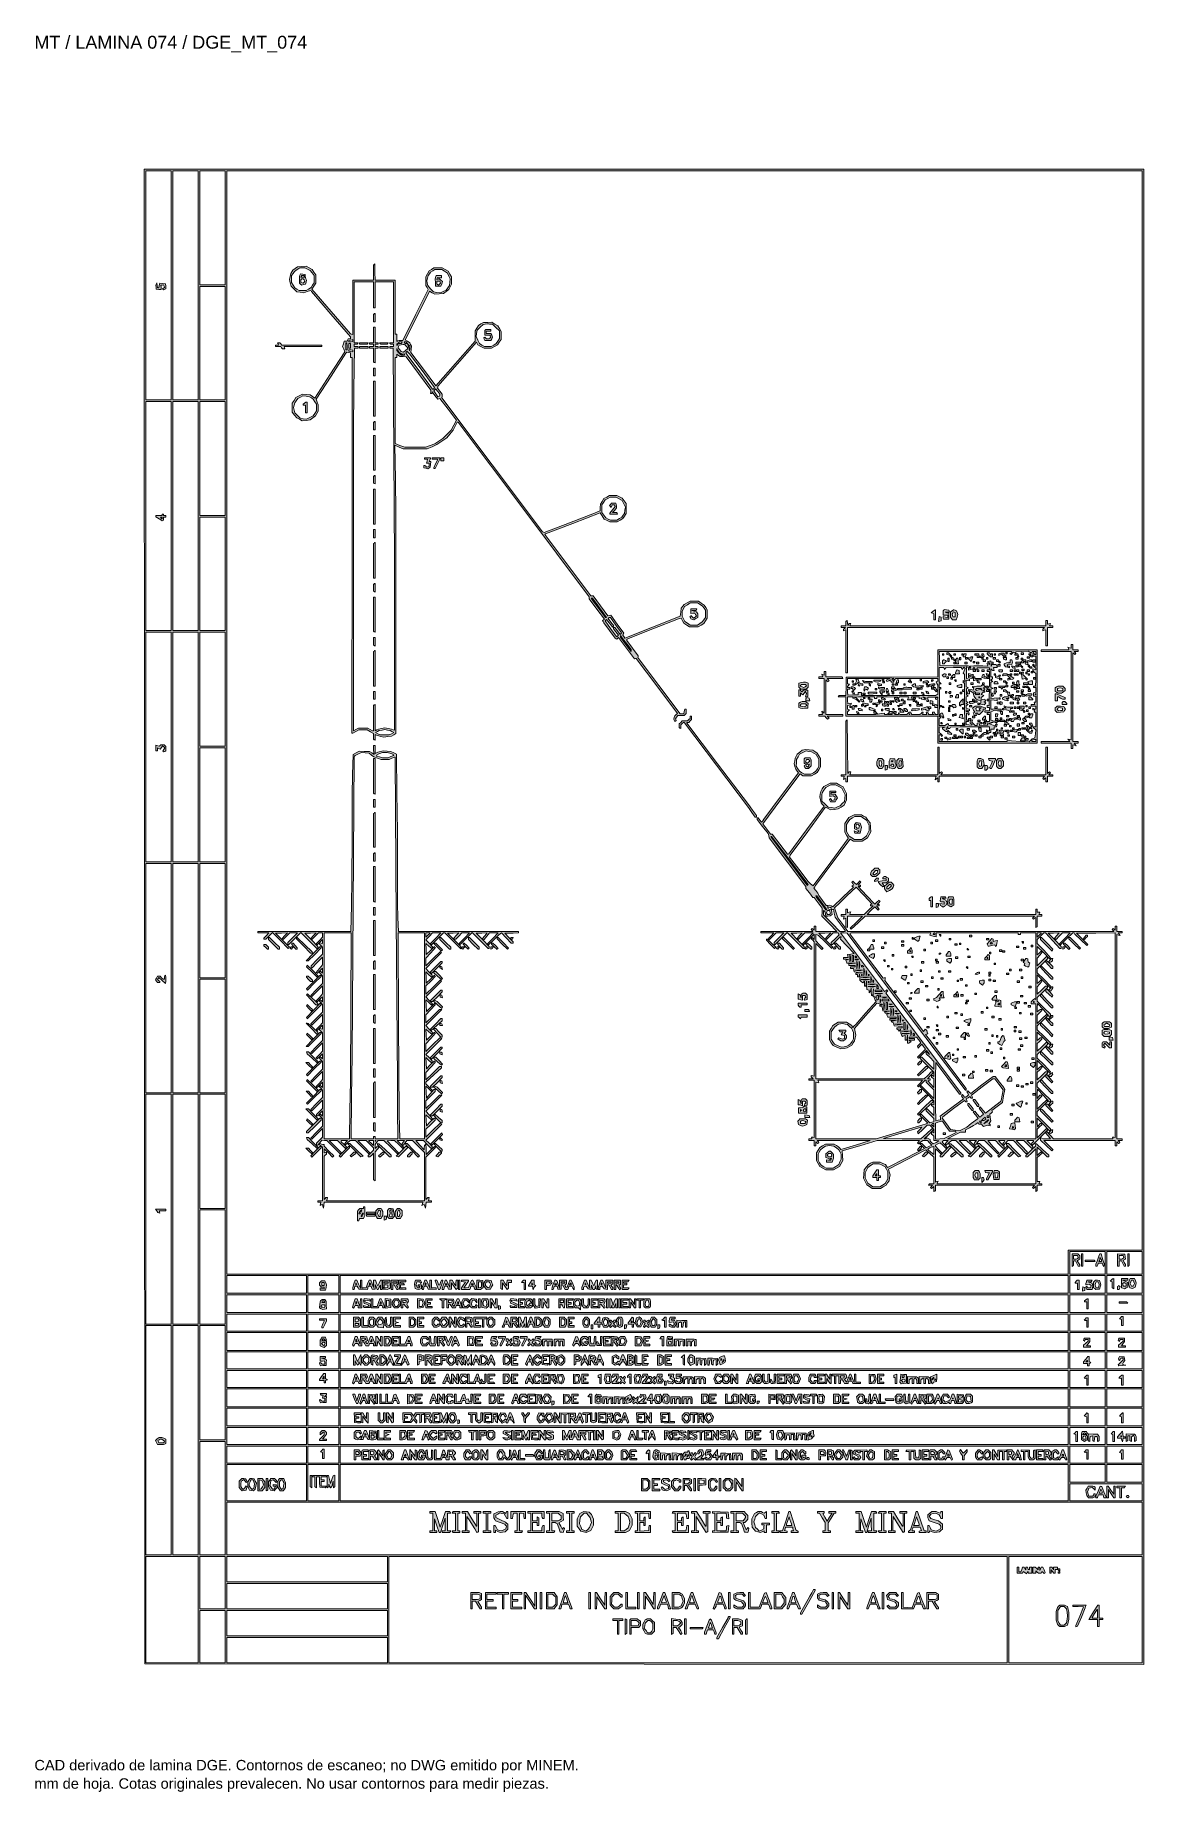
# Paper-space layout 'AN-19-DGE-074' of a CAD drawing. Header units: metres, sheet in millimetres. Extents: x 12 to 193, y 4 to 291.
import ezdxf

# ---------------------------------------------------------------- set-up
doc = ezdxf.new("R2010")
doc.units = ezdxf.units.M
for name, color, linetype, lineweight in [('DGE_CONTORNOS', 7, 'Continuous', 0), ('DGE_DATOS', 7, 'Continuous', 0), ('DGE_RELLENO', 7, 'Continuous', 0)]:
    doc.layers.add(name, color=color, linetype=linetype, lineweight=lineweight)
doc.styles.add('DGE_ARIAL', font='arial.ttf')

# ---------------------------------------------------------------- blocks, each defined once
blk = doc.blocks.new('LP_REF_DGE_MT_074')
at = {"layer": 'DGE_RELLENO'}
h = blk.add_hatch(color=7, dxfattribs=at)
h.paths.add_polyline_path([(29.96, 147.37), (29.99, 25.36), (111.5, 25.33), (193.02, 25.3), (193.02, 147.34), (193.02, 269.38), (111.47, 269.38), (29.93, 269.38)], flags=0)
h.paths.add_polyline_path([(34.33, 250.42), (34.33, 231.72), (32.26, 231.72), (30.18, 231.72), (30.18, 250.42), (30.18, 269.12), (32.26, 269.12), (34.33, 269.12)], flags=0)
h.paths.add_polyline_path([(38.74, 250.42), (38.74, 231.72), (36.66, 231.72), (34.59, 231.72), (34.59, 250.42), (34.59, 269.12), (36.66, 269.12), (38.74, 269.12)], flags=0)
h.paths.add_polyline_path([(43.15, 259.8), (43.15, 250.48), (41.07, 250.48), (38.99, 250.48), (38.99, 259.8), (38.99, 269.12), (41.07, 269.12), (43.15, 269.12)], flags=0)
h.paths.add_polyline_path([(192.77, 181.03), (192.77, 92.93), (186.72, 92.93), (180.68, 92.93), (180.68, 90.98), (180.68, 89.02), (112.04, 89.02), (43.4, 89.02), (43.4, 179.07), (43.4, 269.12), (118.08, 269.12), (192.77, 269.12)], flags=0)
h.paths.add_polyline_path([(43.15, 240.97), (43.15, 231.72), (41.07, 231.72), (38.99, 231.72), (38.99, 240.97), (38.99, 250.23), (41.07, 250.23), (43.15, 250.23)], flags=0)
h.paths.add_polyline_path([(34.33, 212.76), (34.33, 194.06), (32.26, 194.06), (30.18, 194.06), (30.18, 212.76), (30.18, 231.47), (32.26, 231.47), (34.33, 231.47)], flags=0)
h.paths.add_polyline_path([(38.74, 212.76), (38.74, 194.06), (36.66, 194.06), (34.59, 194.06), (34.59, 212.76), (34.59, 231.47), (36.66, 231.47), (38.74, 231.47)], flags=0)
h.paths.add_polyline_path([(43.15, 222.15), (43.15, 212.83), (41.07, 212.83), (38.99, 212.83), (38.99, 222.15), (38.99, 231.47), (41.07, 231.47), (43.15, 231.47)], flags=0)
h.paths.add_polyline_path([(43.15, 203.32), (43.15, 194.06), (41.07, 194.06), (38.99, 194.06), (38.99, 203.32), (38.99, 212.57), (41.07, 212.57), (43.15, 212.57)], flags=0)
h.paths.add_polyline_path([(34.33, 175.04), (34.33, 156.28), (32.26, 156.28), (30.18, 156.28), (30.18, 175.04), (30.18, 193.81), (32.26, 193.81), (34.33, 193.81)], flags=0)
h.paths.add_polyline_path([(38.74, 175.04), (38.74, 156.28), (36.66, 156.28), (34.59, 156.28), (34.59, 175.04), (34.59, 193.81), (36.66, 193.81), (38.74, 193.81)], flags=0)
h.paths.add_polyline_path([(43.15, 184.49), (43.15, 175.17), (41.07, 175.17), (38.99, 175.17), (38.99, 184.49), (38.99, 193.81), (41.07, 193.81), (43.15, 193.81)], flags=0)
h.paths.add_polyline_path([(43.15, 165.6), (43.15, 156.28), (41.07, 156.28), (38.99, 156.28), (38.99, 165.6), (38.99, 174.92), (41.07, 174.92), (43.15, 174.92)], flags=0)
h.paths.add_polyline_path([(34.33, 137.32), (34.33, 118.62), (32.26, 118.62), (30.18, 118.62), (30.18, 137.32), (30.18, 156.03), (32.26, 156.03), (34.33, 156.03)], flags=0)
h.paths.add_polyline_path([(38.74, 137.32), (38.74, 118.62), (36.66, 118.62), (34.59, 118.62), (34.59, 137.32), (34.59, 156.03), (36.66, 156.03), (38.74, 156.03)], flags=0)
h.paths.add_polyline_path([(43.15, 146.71), (43.15, 137.39), (41.07, 137.39), (38.99, 137.39), (38.99, 146.71), (38.99, 156.03), (41.07, 156.03), (43.15, 156.03)], flags=0)
h.paths.add_polyline_path([(43.15, 127.88), (43.15, 118.62), (41.07, 118.62), (38.99, 118.62), (38.99, 127.88), (38.99, 137.13), (41.07, 137.13), (43.15, 137.13)], flags=0)
h.paths.add_polyline_path([(34.33, 99.6), (34.33, 80.84), (32.26, 80.84), (30.18, 80.84), (30.18, 99.6), (30.18, 118.37), (32.26, 118.37), (34.33, 118.37)], flags=0)
h.paths.add_polyline_path([(38.74, 99.6), (38.74, 80.84), (36.66, 80.84), (34.59, 80.84), (34.59, 99.6), (34.59, 118.37), (36.66, 118.37), (38.74, 118.37)], flags=0)
h.paths.add_polyline_path([(43.15, 109.05), (43.15, 99.73), (41.07, 99.73), (38.99, 99.73), (38.99, 109.05), (38.99, 118.37), (41.07, 118.37), (43.15, 118.37)], flags=0)
h.paths.add_polyline_path([(43.15, 90.16), (43.15, 80.84), (41.07, 80.84), (38.99, 80.84), (38.99, 90.16), (38.99, 99.48), (41.07, 99.48), (43.15, 99.48)], flags=0)
h.paths.add_polyline_path([(186.72, 90.85), (186.72, 89.02), (183.83, 89.02), (180.93, 89.02), (180.93, 90.85), (180.93, 92.68), (183.83, 92.68), (186.72, 92.68)], flags=0)
h.paths.add_polyline_path([(192.77, 90.85), (192.77, 89.02), (189.87, 89.02), (186.97, 89.02), (186.97, 90.85), (186.97, 92.68), (189.87, 92.68), (192.77, 92.68)], flags=0)
h.paths.add_polyline_path([(56.37, 87.32), (56.37, 85.88), (49.89, 85.88), (43.4, 85.88), (43.4, 87.32), (43.4, 88.77), (49.89, 88.77), (56.37, 88.77)], flags=0)
h.paths.add_polyline_path([(61.66, 87.32), (61.66, 85.88), (59.14, 85.88), (56.63, 85.88), (56.63, 87.32), (56.63, 88.77), (59.14, 88.77), (61.66, 88.77)], flags=0)
h.paths.add_polyline_path([(180.68, 87.32), (180.68, 85.88), (121.3, 85.88), (61.91, 85.88), (61.91, 87.32), (61.91, 88.77), (121.3, 88.77), (180.68, 88.77)], flags=0)
h.paths.add_polyline_path([(186.72, 87.32), (186.72, 85.88), (183.83, 85.88), (180.93, 85.88), (180.93, 87.32), (180.93, 88.77), (183.83, 88.77), (186.72, 88.77)], flags=0)
h.paths.add_polyline_path([(192.77, 87.32), (192.77, 85.88), (189.87, 85.88), (186.97, 85.88), (186.97, 87.32), (186.97, 88.77), (189.87, 88.77), (192.77, 88.77)], flags=0)
h.paths.add_polyline_path([(56.37, 84.18), (56.37, 82.73), (49.89, 82.73), (43.4, 82.73), (43.4, 84.18), (43.4, 85.62), (49.89, 85.62), (56.37, 85.62)], flags=0)
h.paths.add_polyline_path([(61.66, 84.18), (61.66, 82.73), (59.14, 82.73), (56.63, 82.73), (56.63, 84.18), (56.63, 85.62), (59.14, 85.62), (61.66, 85.62)], flags=0)
h.paths.add_polyline_path([(180.68, 84.18), (180.68, 82.73), (121.3, 82.73), (61.91, 82.73), (61.91, 84.18), (61.91, 85.62), (121.3, 85.62), (180.68, 85.62)], flags=0)
h.paths.add_polyline_path([(186.72, 84.18), (186.72, 82.73), (183.83, 82.73), (180.93, 82.73), (180.93, 84.18), (180.93, 85.62), (183.83, 85.62), (186.72, 85.62)], flags=0)
h.paths.add_polyline_path([(192.77, 84.18), (192.77, 82.73), (189.87, 82.73), (186.97, 82.73), (186.97, 84.18), (186.97, 85.62), (189.87, 85.62), (192.77, 85.62)], flags=0)
h.paths.add_polyline_path([(56.37, 81.09), (56.37, 79.7), (49.89, 79.7), (43.4, 79.7), (43.4, 81.09), (43.4, 82.48), (49.89, 82.48), (56.37, 82.48)], flags=0)
h.paths.add_polyline_path([(61.66, 81.09), (61.66, 79.7), (59.14, 79.7), (56.63, 79.7), (56.63, 81.09), (56.63, 82.48), (59.14, 82.48), (61.66, 82.48)], flags=0)
h.paths.add_polyline_path([(180.68, 81.09), (180.68, 79.7), (121.3, 79.7), (61.91, 79.7), (61.91, 81.09), (61.91, 82.48), (121.3, 82.48), (180.68, 82.48)], flags=0)
h.paths.add_polyline_path([(186.72, 81.09), (186.72, 79.7), (183.83, 79.7), (180.93, 79.7), (180.93, 81.09), (180.93, 82.48), (183.83, 82.48), (186.72, 82.48)], flags=0)
h.paths.add_polyline_path([(192.77, 81.09), (192.77, 79.7), (189.87, 79.7), (186.97, 79.7), (186.97, 81.09), (186.97, 82.48), (189.87, 82.48), (192.77, 82.48)], flags=0)
h.paths.add_polyline_path([(34.33, 61.88), (34.33, 43.18), (32.26, 43.18), (30.18, 43.18), (30.18, 61.88), (30.18, 80.59), (32.26, 80.59), (34.33, 80.59)], flags=0)
h.paths.add_polyline_path([(38.74, 61.88), (38.74, 43.18), (36.66, 43.18), (34.59, 43.18), (34.59, 61.88), (34.59, 80.59), (36.66, 80.59), (38.74, 80.59)], flags=0)
h.paths.add_polyline_path([(43.15, 71.27), (43.15, 61.95), (41.07, 61.95), (38.99, 61.95), (38.99, 71.27), (38.99, 80.59), (41.07, 80.59), (43.15, 80.59)], flags=0)
h.paths.add_polyline_path([(56.37, 78), (56.37, 76.56), (49.89, 76.56), (43.4, 76.56), (43.4, 78), (43.4, 79.45), (49.89, 79.45), (56.37, 79.45)], flags=0)
h.paths.add_polyline_path([(61.66, 78), (61.66, 76.56), (59.14, 76.56), (56.63, 76.56), (56.63, 78), (56.63, 79.45), (59.14, 79.45), (61.66, 79.45)], flags=0)
h.paths.add_polyline_path([(180.68, 78), (180.68, 76.56), (121.3, 76.56), (61.91, 76.56), (61.91, 78), (61.91, 79.45), (121.3, 79.45), (180.68, 79.45)], flags=0)
h.paths.add_polyline_path([(186.72, 78), (186.72, 76.56), (183.83, 76.56), (180.93, 76.56), (180.93, 78), (180.93, 79.45), (183.83, 79.45), (186.72, 79.45)], flags=0)
h.paths.add_polyline_path([(192.77, 78), (192.77, 76.56), (189.87, 76.56), (186.97, 76.56), (186.97, 78), (186.97, 79.45), (189.87, 79.45), (192.77, 79.45)], flags=0)
h.paths.add_polyline_path([(56.37, 74.92), (56.37, 73.53), (49.89, 73.53), (43.4, 73.53), (43.4, 74.92), (43.4, 76.3), (49.89, 76.3), (56.37, 76.3)], flags=0)
h.paths.add_polyline_path([(61.66, 74.92), (61.66, 73.53), (59.14, 73.53), (56.63, 73.53), (56.63, 74.92), (56.63, 76.3), (59.14, 76.3), (61.66, 76.3)], flags=0)
h.paths.add_polyline_path([(180.68, 74.92), (180.68, 73.53), (121.3, 73.53), (61.91, 73.53), (61.91, 74.92), (61.91, 76.3), (121.3, 76.3), (180.68, 76.3)], flags=0)
h.paths.add_polyline_path([(186.72, 74.92), (186.72, 73.53), (183.83, 73.53), (180.93, 73.53), (180.93, 74.92), (180.93, 76.3), (183.83, 76.3), (186.72, 76.3)], flags=0)
h.paths.add_polyline_path([(192.77, 74.92), (192.77, 73.53), (189.87, 73.53), (186.97, 73.53), (186.97, 74.92), (186.97, 76.3), (189.87, 76.3), (192.77, 76.3)], flags=0)
h.paths.add_polyline_path([(56.37, 71.9), (56.37, 70.51), (49.89, 70.51), (43.4, 70.51), (43.4, 71.9), (43.4, 73.28), (49.89, 73.28), (56.37, 73.28)], flags=0)
h.paths.add_polyline_path([(61.66, 71.9), (61.66, 70.51), (59.14, 70.51), (56.63, 70.51), (56.63, 71.9), (56.63, 73.28), (59.14, 73.28), (61.66, 73.28)], flags=0)
h.paths.add_polyline_path([(180.68, 71.9), (180.68, 70.51), (121.3, 70.51), (61.91, 70.51), (61.91, 71.9), (61.91, 73.28), (121.3, 73.28), (180.68, 73.28)], flags=0)
h.paths.add_polyline_path([(186.72, 71.9), (186.72, 70.51), (183.83, 70.51), (180.93, 70.51), (180.93, 71.9), (180.93, 73.28), (183.83, 73.28), (186.72, 73.28)], flags=0)
h.paths.add_polyline_path([(192.77, 71.9), (192.77, 70.51), (189.87, 70.51), (186.97, 70.51), (186.97, 71.9), (186.97, 73.28), (189.87, 73.28), (192.77, 73.28)], flags=0)
h.paths.add_polyline_path([(56.37, 68.81), (56.37, 67.36), (49.89, 67.36), (43.4, 67.36), (43.4, 68.81), (43.4, 70.26), (49.89, 70.26), (56.37, 70.26)], flags=0)
h.paths.add_polyline_path([(61.66, 68.81), (61.66, 67.36), (59.14, 67.36), (56.63, 67.36), (56.63, 68.81), (56.63, 70.26), (59.14, 70.26), (61.66, 70.26)], flags=0)
h.paths.add_polyline_path([(180.68, 68.81), (180.68, 67.36), (121.3, 67.36), (61.91, 67.36), (61.91, 68.81), (61.91, 70.26), (121.3, 70.26), (180.68, 70.26)], flags=0)
h.paths.add_polyline_path([(186.72, 68.81), (186.72, 67.36), (183.83, 67.36), (180.93, 67.36), (180.93, 68.81), (180.93, 70.26), (183.83, 70.26), (186.72, 70.26)], flags=0)
h.paths.add_polyline_path([(192.77, 68.81), (192.77, 67.36), (189.87, 67.36), (186.97, 67.36), (186.97, 68.81), (186.97, 70.26), (189.87, 70.26), (192.77, 70.26)], flags=0)
h.paths.add_polyline_path([(56.37, 65.66), (56.37, 64.21), (49.89, 64.21), (43.4, 64.21), (43.4, 65.66), (43.4, 67.11), (49.89, 67.11), (56.37, 67.11)], flags=0)
h.paths.add_polyline_path([(61.66, 65.66), (61.66, 64.21), (59.14, 64.21), (56.63, 64.21), (56.63, 65.66), (56.63, 67.11), (59.14, 67.11), (61.66, 67.11)], flags=0)
h.paths.add_polyline_path([(180.68, 65.66), (180.68, 64.21), (121.3, 64.21), (61.91, 64.21), (61.91, 65.66), (61.91, 67.11), (121.3, 67.11), (180.68, 67.11)], flags=0)
h.paths.add_polyline_path([(186.72, 65.66), (186.72, 64.21), (183.83, 64.21), (180.93, 64.21), (180.93, 65.66), (180.93, 67.11), (183.83, 67.11), (186.72, 67.11)], flags=0)
h.paths.add_polyline_path([(192.77, 65.66), (192.77, 64.21), (189.87, 64.21), (186.97, 64.21), (186.97, 65.66), (186.97, 67.11), (189.87, 67.11), (192.77, 67.11)], flags=0)
h.paths.add_polyline_path([(56.37, 62.58), (56.37, 61.19), (49.89, 61.19), (43.4, 61.19), (43.4, 62.58), (43.4, 63.96), (49.89, 63.96), (56.37, 63.96)], flags=0)
h.paths.add_polyline_path([(61.66, 62.58), (61.66, 61.19), (59.14, 61.19), (56.63, 61.19), (56.63, 62.58), (56.63, 63.96), (59.14, 63.96), (61.66, 63.96)], flags=0)
h.paths.add_polyline_path([(180.68, 62.58), (180.68, 61.19), (121.3, 61.19), (61.91, 61.19), (61.91, 62.58), (61.91, 63.96), (121.3, 63.96), (180.68, 63.96)], flags=0)
h.paths.add_polyline_path([(186.72, 62.58), (186.72, 61.19), (183.83, 61.19), (180.93, 61.19), (180.93, 62.58), (180.93, 63.96), (183.83, 63.96), (186.72, 63.96)], flags=0)
h.paths.add_polyline_path([(192.77, 62.58), (192.77, 61.19), (189.87, 61.19), (186.97, 61.19), (186.97, 62.58), (186.97, 63.96), (189.87, 63.96), (192.77, 63.96)], flags=0)
h.paths.add_polyline_path([(43.15, 52.44), (43.15, 43.18), (41.07, 43.18), (38.99, 43.18), (38.99, 52.44), (38.99, 61.69), (41.07, 61.69), (43.15, 61.69)], flags=0)
h.paths.add_polyline_path([(56.37, 59.55), (56.37, 58.17), (49.89, 58.17), (43.4, 58.17), (43.4, 59.55), (43.4, 60.94), (49.89, 60.94), (56.37, 60.94)], flags=0)
h.paths.add_polyline_path([(61.66, 59.55), (61.66, 58.17), (59.14, 58.17), (56.63, 58.17), (56.63, 59.55), (56.63, 60.94), (59.14, 60.94), (61.66, 60.94)], flags=0)
h.paths.add_polyline_path([(180.68, 59.55), (180.68, 58.17), (121.3, 58.17), (61.91, 58.17), (61.91, 59.55), (61.91, 60.94), (121.3, 60.94), (180.68, 60.94)], flags=0)
h.paths.add_polyline_path([(186.72, 59.55), (186.72, 58.17), (183.83, 58.17), (180.93, 58.17), (180.93, 59.55), (180.93, 60.94), (183.83, 60.94), (186.72, 60.94)], flags=0)
h.paths.add_polyline_path([(192.77, 59.55), (192.77, 58.17), (189.87, 58.17), (186.97, 58.17), (186.97, 59.55), (186.97, 60.94), (189.87, 60.94), (192.77, 60.94)], flags=0)
h.paths.add_polyline_path([(56.37, 54.96), (56.37, 52), (49.89, 52), (43.4, 52), (43.4, 54.96), (43.4, 57.92), (49.89, 57.92), (56.37, 57.92)], flags=0)
h.paths.add_polyline_path([(61.66, 54.96), (61.66, 52), (59.14, 52), (56.63, 52), (56.63, 54.96), (56.63, 57.92), (59.14, 57.92), (61.66, 57.92)], flags=0)
h.paths.add_polyline_path([(180.68, 54.96), (180.68, 52), (121.3, 52), (61.91, 52), (61.91, 54.96), (61.91, 57.92), (121.3, 57.92), (180.68, 57.92)], flags=0)
h.paths.add_polyline_path([(186.72, 56.47), (186.72, 55.02), (183.83, 55.02), (180.93, 55.02), (180.93, 56.47), (180.93, 57.92), (183.83, 57.92), (186.72, 57.92)], flags=0)
h.paths.add_polyline_path([(192.77, 56.47), (192.77, 55.02), (189.87, 55.02), (186.97, 55.02), (186.97, 56.47), (186.97, 57.92), (189.87, 57.92), (192.77, 57.92)], flags=0)
h.paths.add_polyline_path([(192.77, 53.38), (192.77, 52), (186.85, 52), (180.93, 52), (180.93, 53.38), (180.93, 54.77), (186.85, 54.77), (192.77, 54.77)], flags=0)
h.paths.add_polyline_path([(192.77, 47.46), (192.77, 43.18), (118.08, 43.18), (43.4, 43.18), (43.4, 47.46), (43.4, 51.75), (118.08, 51.75), (192.77, 51.75)], flags=0)
h.paths.add_polyline_path([(38.74, 34.24), (38.74, 25.55), (34.46, 25.55), (30.18, 25.55), (30.18, 34.24), (30.18, 42.93), (34.46, 42.93), (38.74, 42.93)], flags=0)
h.paths.add_polyline_path([(43.15, 38.65), (43.15, 34.37), (41.07, 34.37), (38.99, 34.37), (38.99, 38.65), (38.99, 42.93), (41.07, 42.93), (43.15, 42.93)], flags=0)
h.paths.add_polyline_path([(69.6, 40.85), (69.6, 38.77), (56.5, 38.77), (43.4, 38.77), (43.4, 40.85), (43.4, 42.93), (56.5, 42.93), (69.6, 42.93)], flags=0)
h.paths.add_polyline_path([(170.73, 34.24), (170.73, 25.55), (120.29, 25.55), (69.85, 25.55), (69.85, 34.24), (69.85, 42.93), (120.29, 42.93), (170.73, 42.93)], flags=0)
h.paths.add_polyline_path([(192.77, 34.24), (192.77, 25.55), (181.87, 25.55), (170.98, 25.55), (170.98, 34.24), (170.98, 42.93), (181.87, 42.93), (192.77, 42.93)], flags=0)
h.paths.add_polyline_path([(69.6, 36.44), (69.6, 34.37), (56.5, 34.37), (43.4, 34.37), (43.4, 36.44), (43.4, 38.52), (56.5, 38.52), (69.6, 38.52)], flags=0)
h.paths.add_polyline_path([(43.15, 29.83), (43.15, 25.55), (41.07, 25.55), (38.99, 25.55), (38.99, 29.83), (38.99, 34.11), (41.07, 34.11), (43.15, 34.11)], flags=0)
h.paths.add_polyline_path([(69.6, 32.04), (69.6, 29.96), (56.5, 29.96), (43.4, 29.96), (43.4, 32.04), (43.4, 34.11), (56.5, 34.11), (69.6, 34.11)], flags=0)
h.paths.add_polyline_path([(69.6, 27.63), (69.6, 25.55), (56.5, 25.55), (43.4, 25.55), (43.4, 27.63), (43.4, 29.71), (56.5, 29.71), (69.6, 29.71)], flags=0)
h.paths.add_polyline_path([(31.89, 250.59), (31.79, 250.38), (31.84, 250.08), (31.88, 249.79), (32.28, 249.75), (32.68, 249.71), (32.66, 250.06), (32.63, 250.41), (32.85, 250.46), (33.07, 250.5), (33.16, 250.29), (33.24, 250.08), (33.06, 249.97), (32.89, 249.87), (32.98, 249.78), (33.06, 249.7), (33.27, 249.77), (33.47, 249.85), (33.43, 250.26), (33.39, 250.67), (32.91, 250.71), (32.44, 250.75), (32.36, 250.37), (32.29, 249.98), (32.18, 249.98), (32.08, 249.98), (32.04, 250.39), (31.99, 250.8)], flags=0)
h.paths.add_polyline_path([(67.42, 253.81), (67.33, 253.72), (67.33, 252.48), (67.33, 251.24), (65.63, 251.24), (63.93, 251.24), (63.93, 246.82), (63.93, 242.4), (63.74, 242.45), (63.55, 242.49), (60.42, 246.14), (57.29, 249.79), (57.6, 250.26), (57.92, 250.74), (57.91, 251.44), (57.91, 252.14), (57.61, 252.56), (57.32, 252.99), (56.84, 253.26), (56.35, 253.53), (55.63, 253.48), (54.9, 253.43), (54.54, 253.15), (54.19, 252.87), (54, 252.61), (53.82, 252.35), (53.71, 251.85), (53.6, 251.35), (53.74, 250.83), (53.88, 250.3), (54.34, 249.84), (54.81, 249.37), (55.37, 249.29), (55.94, 249.2), (56.5, 249.4), (57.06, 249.59), (57.15, 249.5), (57.23, 249.41), (60.39, 245.71), (63.55, 242.01), (63.55, 241.84), (63.55, 241.67), (63.36, 241.67), (63.17, 241.67), (63.09, 241.48), (63.02, 241.29), (62.79, 241.29), (62.56, 241.29), (62.42, 240.86), (62.28, 240.43), (62.46, 240.01), (62.63, 239.58), (60.18, 235.78), (57.73, 231.97), (57.35, 232.24), (56.97, 232.51), (56.37, 232.57), (55.76, 232.63), (55.22, 232.36), (54.67, 232.1), (54.37, 231.63), (54.06, 231.15), (54.06, 230.43), (54.06, 229.7), (54.43, 229.24), (54.81, 228.78), (55.24, 228.54), (55.68, 228.3), (56.35, 228.36), (57.02, 228.43), (57.45, 228.76), (57.88, 229.09), (58.09, 229.47), (58.29, 229.86), (58.29, 230.38), (58.3, 230.9), (58.14, 231.35), (57.97, 231.8), (60.4, 235.57), (62.83, 239.34), (62.91, 239.43), (62.99, 239.52), (63.27, 239.44), (63.55, 239.37), (63.55, 239.01), (63.55, 238.65), (63.71, 238.65), (63.87, 238.65), (63.82, 207.98), (63.78, 177.31), (63.86, 177.31), (63.94, 177.31), (64.45, 177.57), (64.96, 177.83), (65.64, 177.83), (66.32, 177.83), (66.82, 177.55), (67.33, 177.26), (67.33, 176.79), (67.33, 176.32), (67.46, 176.24), (67.58, 176.16), (67.58, 176.62), (67.58, 177.09), (67.8, 176.99), (68.02, 176.9), (68.53, 176.78), (69.03, 176.67), (69.65, 176.75), (70.27, 176.84), (70.63, 177.05), (70.99, 177.27), (70.99, 195.27), (70.98, 213.27), (70.9, 218.78), (70.82, 224.3), (71.5, 224.01), (72.18, 223.72), (74.13, 223.73), (76.08, 223.74), (76.88, 224.07), (77.67, 224.4), (78.47, 224.97), (79.27, 225.54), (79.8, 226.14), (80.33, 226.74), (80.66, 227.4), (80.98, 228.07), (81.05, 228.06), (81.12, 228.05), (91.83, 213.82), (102.53, 199.58), (102.53, 199.4), (102.53, 199.22), (103.78, 197.57), (105.03, 195.93), (104.85, 195.82), (104.67, 195.71), (104.8, 195.52), (104.92, 195.34), (105.85, 194.07), (106.77, 192.8), (106.9, 192.72), (107.02, 192.65), (107.16, 192.78), (107.29, 192.92), (108.61, 191.17), (109.92, 189.42), (110.06, 189.47), (110.21, 189.52), (113.58, 185.02), (116.95, 180.52), (116.71, 180.33), (116.48, 180.13), (116.4, 179.87), (116.32, 179.61), (116.39, 179.41), (116.47, 179.2), (116.6, 179.28), (116.72, 179.35), (116.65, 179.51), (116.59, 179.67), (116.78, 179.94), (116.97, 180.21), (117.5, 180.21), (118.03, 180.21), (118.19, 180.36), (118.34, 180.51), (118.34, 180.86), (118.34, 181.21), (118.23, 181.21), (118.12, 181.21), (118.04, 180.84), (117.96, 180.46), (117.66, 180.46), (117.36, 180.46), (113.91, 185.06), (110.47, 189.67), (110.5, 189.79), (110.53, 189.91), (109.58, 191.16), (108.64, 192.41), (108.64, 192.52), (108.64, 192.63), (112.88, 194.31), (117.11, 195.98), (117.31, 196.04), (117.52, 196.09), (117.74, 195.67), (117.97, 195.26), (118.43, 194.95), (118.9, 194.65), (119.61, 194.65), (120.32, 194.65), (120.77, 194.93), (121.22, 195.21), (121.5, 195.65), (121.77, 196.1), (121.77, 196.76), (121.77, 197.42), (121.54, 197.82), (121.3, 198.22), (120.81, 198.54), (120.33, 198.87), (119.66, 198.87), (119, 198.88), (118.51, 198.6), (118.02, 198.33), (117.79, 198.01), (117.55, 197.69), (117.47, 197.05), (117.39, 196.4), (112.86, 194.62), (108.33, 192.83), (108.17, 193.06), (108.01, 193.28), (108.08, 193.47), (108.15, 193.65), (107.11, 195.12), (106.07, 196.59), (105.8, 196.53), (105.54, 196.46), (104.35, 198.09), (103.16, 199.72), (102.97, 199.73), (102.78, 199.73), (99.04, 204.72), (95.29, 209.72), (95.34, 209.77), (95.39, 209.82), (99.85, 211.55), (104.3, 213.28), (104.63, 212.76), (104.95, 212.24), (105.43, 212.02), (105.9, 211.79), (106.51, 211.79), (107.11, 211.79), (107.56, 212.07), (108, 212.34), (108.29, 212.74), (108.58, 213.14), (108.58, 213.97), (108.58, 214.8), (108.24, 215.24), (107.9, 215.69), (107.46, 215.89), (107.03, 216.1), (106.43, 216.1), (105.84, 216.1), (105.38, 215.84), (104.92, 215.59), (104.63, 215.14), (104.34, 214.7), (104.32, 214.14), (104.29, 213.59), (103.85, 213.41), (103.41, 213.23), (99.29, 211.64), (95.16, 210.04), (95.04, 210.12), (94.92, 210.19), (86.7, 221.11), (78.49, 232.02), (78.51, 232.33), (78.54, 232.63), (78.15, 233.12), (77.76, 233.6), (77.81, 233.77), (77.85, 233.94), (80.99, 237.54), (84.14, 241.14), (84.25, 240.92), (84.36, 240.69), (84.86, 240.41), (85.36, 240.13), (85.97, 240.13), (86.58, 240.13), (87.06, 240.4), (87.54, 240.67), (87.85, 241.13), (88.15, 241.59), (88.15, 242.25), (88.15, 242.9), (87.87, 243.35), (87.59, 243.8), (87.13, 244.08), (86.66, 244.37), (85.96, 244.36), (85.26, 244.35), (84.85, 244.11), (84.44, 243.87), (84.17, 243.43), (83.89, 242.99), (83.89, 242.14), (83.89, 241.3), (80.7, 237.64), (77.5, 233.98), (75.46, 236.71), (73.41, 239.44), (73.47, 239.97), (73.53, 240.5), (73.38, 240.77), (73.23, 241.05), (72.87, 241.27), (72.51, 241.49), (74.48, 245.47), (76.46, 249.46), (76.9, 249.21), (77.34, 248.96), (78.05, 249), (78.77, 249.05), (79.2, 249.38), (79.64, 249.71), (79.84, 250.15), (80.05, 250.58), (80.05, 251.18), (80.05, 251.77), (79.78, 252.25), (79.52, 252.72), (79.01, 253), (78.51, 253.29), (77.83, 253.28), (77.16, 253.28), (76.79, 253.01), (76.42, 252.75), (76.13, 252.28), (75.84, 251.81), (75.84, 251.11), (75.84, 250.4), (76.06, 250.07), (76.27, 249.73), (74.2, 245.57), (72.12, 241.42), (71.81, 241.42), (71.51, 241.42), (71.31, 241.34), (71.11, 241.26), (71.11, 241.84), (71.11, 242.42), (70.98, 242.42), (70.86, 242.42), (70.86, 246.83), (70.86, 251.24), (69.22, 251.24), (67.59, 251.24), (67.55, 252.57), (67.52, 253.91)], flags=0)
h.paths.add_polyline_path([(56.58, 253.05), (57.02, 252.84), (57.32, 252.44), (57.63, 252.03), (57.63, 251.43), (57.63, 250.83), (57.39, 250.44), (57.15, 250.04), (56.73, 249.8), (56.32, 249.55), (55.75, 249.55), (55.18, 249.55), (54.83, 249.78), (54.49, 250.01), (54.21, 250.45), (53.94, 250.89), (53.95, 251.46), (53.96, 252.03), (54.2, 252.36), (54.44, 252.69), (54.86, 252.97), (55.28, 253.25), (55.71, 253.25), (56.15, 253.25)], flags=0)
h.paths.add_polyline_path([(78.93, 252.7), (79.38, 252.39), (79.61, 251.92), (79.83, 251.46), (79.77, 250.92), (79.71, 250.38), (79.44, 250.01), (79.17, 249.63), (78.71, 249.41), (78.25, 249.2), (77.67, 249.26), (77.09, 249.33), (76.63, 249.84), (76.17, 250.36), (76.1, 250.77), (76.02, 251.18), (76.14, 251.58), (76.25, 251.99), (76.44, 252.26), (76.64, 252.54), (76.99, 252.77), (77.34, 253), (77.91, 253), (78.48, 253)], flags=0)
h.paths.add_polyline_path([(67.33, 248.85), (67.33, 246.71), (67.46, 246.71), (67.58, 246.71), (67.58, 248.85), (67.58, 250.99), (69.09, 250.99), (70.6, 250.99), (70.6, 246.01), (70.6, 241.04), (70.28, 241.04), (69.96, 241.04), (70.04, 240.91), (70.12, 240.79), (70.36, 240.79), (70.6, 240.79), (70.6, 240.6), (70.6, 240.41), (70.29, 240.41), (69.97, 240.41), (69.97, 240.28), (69.97, 240.16), (70.27, 240.16), (70.56, 240.16), (70.65, 222.87), (70.73, 205.58), (70.73, 191.69), (70.73, 177.79), (70.51, 177.87), (70.29, 177.96), (69.72, 178.06), (69.16, 178.17), (68.65, 178.08), (68.15, 177.98), (67.87, 177.83), (67.58, 177.68), (67.58, 179.83), (67.58, 181.99), (67.46, 181.91), (67.33, 181.83), (67.33, 179.76), (67.33, 177.69), (67.26, 177.69), (67.19, 177.69), (66.8, 177.89), (66.4, 178.1), (65.63, 178.1), (64.86, 178.1), (64.46, 177.89), (64.06, 177.68), (64.06, 202.21), (64.06, 226.74), (64.14, 233.45), (64.22, 240.16), (64.52, 240.16), (64.81, 240.16), (64.81, 240.28), (64.81, 240.41), (64.5, 240.41), (64.18, 240.41), (64.18, 240.6), (64.18, 240.79), (64.43, 240.79), (64.67, 240.79), (64.75, 240.91), (64.83, 241.04), (64.5, 241.04), (64.18, 241.04), (64.18, 246.01), (64.18, 250.99), (65.76, 250.99), (67.33, 250.99)], flags=0)
h.paths.add_polyline_path([(86.48, 244.06), (86.72, 244.06), (87.29, 243.52), (87.86, 242.97), (87.86, 242.35), (87.86, 241.73), (87.61, 241.32), (87.36, 240.91), (86.95, 240.66), (86.54, 240.41), (85.98, 240.41), (85.43, 240.41), (85.02, 240.66), (84.6, 240.92), (84.33, 241.48), (84.06, 242.04), (84.15, 242.56), (84.23, 243.08), (84.71, 243.56), (85.2, 244.04), (85.55, 244.09), (85.91, 244.15), (86.07, 244.1), (86.24, 244.06)], flags=0)
h.paths.add_polyline_path([(63.93, 241.38), (63.93, 241.22), (63.61, 241.19), (63.3, 241.17), (63.3, 241.28), (63.3, 241.4), (63.58, 241.45), (63.87, 241.51), (63.9, 241.52), (63.93, 241.54)], flags=0)
h.paths.add_polyline_path([(71.93, 241.04), (71.85, 240.91), (71.63, 240.91), (71.41, 240.91), (71.26, 240.76), (71.11, 240.61), (71.11, 240.72), (71.11, 240.82), (71.33, 240.99), (71.55, 241.16), (71.78, 241.16), (72, 241.16)], flags=0)
h.paths.add_polyline_path([(72.94, 240.83), (73.25, 240.5), (73.23, 240.11), (73.22, 239.72), (73.16, 239.97), (73.11, 240.22), (72.98, 240.57), (72.84, 240.91), (72.67, 240.91), (72.51, 240.91), (72.43, 241.04), (72.35, 241.16), (72.49, 241.16), (72.63, 241.16)], flags=0)
h.paths.add_polyline_path([(63.01, 240.47), (63.02, 239.9), (62.91, 239.9), (62.8, 239.9), (62.8, 240.47), (62.8, 241.04), (62.9, 241.04), (63, 241.04)], flags=0)
h.paths.add_polyline_path([(63.55, 240.53), (63.55, 240.16), (63.43, 240.16), (63.3, 240.16), (63.3, 240.53), (63.3, 240.91), (63.43, 240.91), (63.55, 240.91)], flags=0)
h.paths.add_polyline_path([(72.62, 240.53), (72.87, 240.28), (72.87, 240.17), (72.87, 240.05), (72.53, 239.78), (72.2, 239.52), (72.01, 239.55), (71.83, 239.59), (71.59, 239.91), (71.35, 240.23), (71.43, 240.44), (71.51, 240.65), (71.84, 240.7), (72.18, 240.75), (72.27, 240.77), (72.37, 240.79)], flags=0)
h.paths.add_polyline_path([(71.73, 239.31), (71.93, 239.15), (72.15, 239.2), (72.37, 239.25), (72.37, 239.14), (72.37, 239.02), (72.11, 239.02), (71.84, 239.02), (71.48, 239.39), (71.11, 239.76), (71.11, 239.92), (71.11, 240.09), (71.32, 239.78), (71.54, 239.46)], flags=0)
h.paths.add_polyline_path([(63.93, 239.7), (63.93, 239.56), (63.61, 239.62), (63.3, 239.68), (63.3, 239.78), (63.3, 239.88), (63.61, 239.86), (63.93, 239.84)], flags=0)
h.paths.add_polyline_path([(75.25, 236.48), (77.3, 233.75), (77.22, 233.61), (77.14, 233.48), (77.03, 233.48), (76.93, 233.48), (74.87, 236.27), (72.81, 239.07), (72.71, 239.23), (72.61, 239.4), (72.69, 239.54), (72.77, 239.67), (72.99, 239.44), (73.2, 239.21)], flags=0)
h.paths.add_polyline_path([(72.18, 238.77), (72.68, 238.76), (74.69, 236.03), (76.7, 233.3), (76.68, 233.01), (76.65, 232.73), (76.78, 232.73), (76.9, 232.73), (76.9, 232.87), (76.9, 233.01), (77.35, 232.42), (77.81, 231.83), (77.98, 231.89), (78.16, 231.96), (79.5, 230.18), (80.85, 228.4), (80.42, 227.58), (80, 226.76), (79.33, 226.09), (78.66, 225.42), (78, 224.98), (77.34, 224.55), (76.59, 224.27), (75.83, 223.99), (74.13, 223.98), (72.43, 223.97), (71.64, 224.29), (70.86, 224.6), (70.86, 231.62), (70.86, 238.65), (70.98, 238.65), (71.11, 238.65), (71.11, 238.9), (71.11, 239.16), (71.39, 238.97), (71.67, 238.77)], flags=0)
h.paths.add_polyline_path([(78.13, 232.48), (78.1, 232.31), (77.97, 232.27), (77.85, 232.23), (77.51, 232.71), (77.17, 233.19), (77.32, 233.34), (77.47, 233.49), (77.81, 233.08), (78.16, 232.66)], flags=0)
h.paths.add_polyline_path([(57.19, 232.02), (57.5, 231.82), (57.76, 231.41), (58.01, 231), (58.01, 230.46), (58.01, 229.92), (57.75, 229.51), (57.5, 229.09), (56.94, 228.82), (56.37, 228.55), (55.86, 228.63), (55.35, 228.72), (54.92, 229.15), (54.5, 229.57), (54.37, 230.02), (54.25, 230.46), (54.36, 230.84), (54.47, 231.21), (54.72, 231.57), (54.98, 231.93), (55.39, 232.15), (55.81, 232.36), (56.34, 232.29), (56.88, 232.23)], flags=0)
h.paths.add_polyline_path([(107.39, 215.57), (107.88, 215.3), (108.15, 214.75), (108.42, 214.2), (108.34, 213.69), (108.26, 213.19), (108.06, 212.88), (107.86, 212.58), (107.45, 212.33), (107.03, 212.07), (106.51, 212.07), (105.98, 212.07), (105.62, 212.26), (105.25, 212.45), (104.92, 212.89), (104.58, 213.33), (104.58, 213.95), (104.58, 214.57), (104.86, 214.97), (105.15, 215.37), (105.54, 215.61), (105.93, 215.85), (106.42, 215.85), (106.9, 215.85)], flags=0)
h.paths.add_polyline_path([(103.49, 198.75), (103.93, 198.15), (104.65, 197.18), (105.37, 196.2), (105.27, 196.21), (105.18, 196.21), (104.36, 197.3), (103.54, 198.39), (103.18, 198.87), (102.82, 199.35), (102.93, 199.35), (103.04, 199.35)], flags=0)
h.paths.add_polyline_path([(120.6, 198.31), (121.02, 198.03), (121.26, 197.7), (121.51, 197.37), (121.51, 196.79), (121.51, 196.21), (121.24, 195.83), (120.97, 195.46), (120.59, 195.19), (120.21, 194.91), (119.59, 194.91), (118.97, 194.91), (118.54, 195.24), (118.12, 195.56), (117.91, 195.99), (117.71, 196.43), (117.71, 196.83), (117.71, 197.22), (117.9, 197.59), (118.09, 197.96), (118.56, 198.28), (119.02, 198.6), (119.61, 198.6), (120.19, 198.6)], flags=0)
h.paths.add_polyline_path([(106.88, 194.93), (107.79, 193.66), (107.67, 193.54), (107.55, 193.43), (107.14, 194), (106.73, 194.56), (106.62, 194.56), (106.5, 194.56), (106.5, 194.46), (106.5, 194.36), (106.89, 193.83), (107.29, 193.29), (107.15, 193.15), (107.01, 193.01), (106.96, 193.06), (106.92, 193.12), (106.02, 194.37), (105.11, 195.62), (105.24, 195.75), (105.37, 195.88), (105.57, 195.59), (105.77, 195.31), (106.06, 194.97), (106.35, 194.63), (106.44, 194.72), (106.53, 194.8), (106.07, 195.42), (105.62, 196.04), (105.7, 196.12), (105.78, 196.2), (105.88, 196.2), (105.97, 196.2)], flags=0)
h.paths.add_polyline_path([(108.67, 191.88), (109.39, 190.98), (109.39, 190.8), (109.39, 190.62), (108.51, 191.79), (107.63, 192.97), (107.64, 193.11), (107.65, 193.24), (107.8, 193.01), (107.95, 192.78)], flags=0)
h.paths.add_polyline_path([(70.34, 177.57), (70.65, 177.4), (70.28, 177.21), (69.91, 177.01), (69.16, 177.01), (68.4, 177.01), (68.03, 177.21), (67.66, 177.4), (67.97, 177.57), (68.27, 177.74), (68.72, 177.81), (69.16, 177.89), (69.6, 177.81), (70.04, 177.73)], flags=0)
h.paths.add_polyline_path([(51.76, 240.85), (51.83, 240.66), (51.58, 240.66), (51.34, 240.66), (51.34, 240.53), (51.34, 240.41), (51.76, 240.41), (52.19, 240.41), (52.34, 240.22), (52.5, 240.03), (52.69, 240.03), (52.87, 240.03), (52.8, 240.22), (52.73, 240.41), (55.81, 240.41), (58.89, 240.41), (58.89, 240.53), (58.89, 240.66), (55.63, 240.66), (52.37, 240.66), (52.22, 240.85), (52.06, 241.04), (51.87, 241.04), (51.69, 241.04)], flags=0)
h.paths.add_polyline_path([(75.64, 222.15), (75.64, 222.02), (75.9, 222.02), (76.15, 222.02), (76.07, 221.71), (75.99, 221.39), (76.2, 221.39), (76.4, 221.39), (76.4, 221.13), (76.4, 220.88), (76.2, 220.8), (76, 220.73), (75.86, 220.87), (75.72, 221.01), (75.62, 221.01), (75.52, 221.01), (75.52, 220.83), (75.52, 220.64), (75.85, 220.56), (76.19, 220.47), (76.39, 220.6), (76.59, 220.72), (76.63, 221.18), (76.66, 221.64), (76.53, 221.64), (76.39, 221.64), (76.52, 221.89), (76.65, 222.13), (76.65, 222.2), (76.65, 222.27), (76.15, 222.27), (75.64, 222.27)], flags=0)
h.paths.add_polyline_path([(76.9, 222.15), (76.9, 222.02), (77.34, 222.02), (77.78, 222.02), (77.78, 221.95), (77.78, 221.89), (77.47, 221.26), (77.15, 220.64), (77.15, 220.58), (77.15, 220.51), (77.28, 220.51), (77.4, 220.51), (77.78, 221.26), (78.16, 222.01), (78.16, 222.14), (78.16, 222.27), (77.53, 222.27), (76.9, 222.27)], flags=0)
h.paths.add_polyline_path([(78.29, 222.02), (78.29, 221.77), (78.54, 221.77), (78.79, 221.77), (78.79, 222.02), (78.79, 222.27), (78.54, 222.27), (78.29, 222.27)], flags=0)
h.paths.add_polyline_path([(158.64, 197.21), (158.32, 196.97), (158.54, 196.89), (158.76, 196.8), (158.76, 196.31), (158.76, 195.82), (158.89, 195.82), (159.02, 195.82), (159.02, 196.64), (159.02, 197.46), (158.98, 197.46), (158.95, 197.46)], flags=0)
h.paths.add_polyline_path([(160.36, 197.38), (160.28, 197.29), (160.28, 196.94), (160.28, 196.58), (160.65, 196.58), (161.03, 196.58), (161.03, 196.38), (161.03, 196.17), (160.64, 196.25), (160.26, 196.33), (160.3, 196.11), (160.34, 195.89), (160.78, 195.89), (161.22, 195.89), (161.22, 196.39), (161.22, 196.88), (160.9, 196.97), (160.59, 197.06), (160.95, 197.07), (161.3, 197.08), (161.25, 197.24), (161.2, 197.4), (160.83, 197.44), (160.45, 197.47)], flags=0)
h.paths.add_polyline_path([(161.72, 197.29), (161.48, 197.11), (161.48, 196.67), (161.48, 196.23), (161.65, 196.03), (161.82, 195.82), (162.11, 195.82), (162.4, 195.82), (162.54, 196.25), (162.68, 196.67), (162.56, 196.99), (162.44, 197.3), (162.23, 197.38), (162.02, 197.46), (161.99, 197.46), (161.96, 197.46)], flags=0)
h.paths.add_polyline_path([(162.23, 196.63), (162.23, 196.27), (162.04, 196.27), (161.85, 196.27), (161.81, 196.49), (161.77, 196.72), (161.84, 196.91), (161.91, 197.1), (162.07, 197.05), (162.23, 197)], flags=0)
h.paths.add_polyline_path([(159.63, 196.31), (159.62, 196.27), (159.57, 195.91), (159.53, 195.56), (159.75, 195.6), (159.96, 195.64), (159.96, 195.94), (159.96, 196.24), (159.8, 196.3), (159.65, 196.35)], flags=0)
h.paths.add_polyline_path([(144.5, 195.63), (144.41, 195.53), (144.41, 195.17), (144.41, 194.82), (144.03, 194.82), (143.65, 194.82), (143.65, 194.69), (143.65, 194.56), (143.99, 194.56), (144.33, 194.56), (144.18, 194.41), (144.03, 194.26), (144.03, 194.15), (144.03, 194.03), (144.22, 194.11), (144.41, 194.18), (144.41, 190.66), (144.41, 187.13), (144.53, 187.13), (144.66, 187.13), (144.66, 190.85), (144.66, 194.56), (160.74, 194.56), (176.82, 194.56), (176.67, 194.41), (176.52, 194.26), (176.52, 194.15), (176.52, 194.03), (176.77, 194.1), (177.03, 194.16), (177.03, 192.85), (177.03, 191.54), (177.15, 191.54), (177.28, 191.54), (177.28, 193.05), (177.28, 194.56), (177.72, 194.56), (178.16, 194.56), (178.16, 194.69), (178.16, 194.82), (177.89, 194.82), (177.63, 194.82), (177.71, 195.02), (177.78, 195.22), (177.53, 195.16), (177.28, 195.09), (177.28, 195.4), (177.28, 195.7), (177.15, 195.7), (177.03, 195.7), (177.03, 195.26), (177.03, 194.82), (161.03, 194.82), (145.04, 194.82), (145.12, 195.01), (145.19, 195.19), (145.06, 195.19), (144.93, 195.19), (144.82, 195.04), (144.72, 194.88), (144.66, 195.3), (144.6, 195.72)], flags=0)
h.paths.add_polyline_path([(181.18, 191.49), (181.18, 191.19), (180.91, 191.26), (180.64, 191.33), (180.72, 191.12), (180.8, 190.91), (178.53, 190.91), (176.27, 190.91), (176.27, 190.79), (176.27, 190.66), (178.73, 190.66), (181.18, 190.66), (181.18, 183.43), (181.18, 176.2), (180.9, 176.27), (180.61, 176.35), (180.79, 176.14), (180.96, 175.93), (178.61, 175.93), (176.27, 175.93), (176.27, 175.8), (176.27, 175.67), (178.73, 175.67), (181.18, 175.67), (181.18, 175.23), (181.18, 174.79), (181.31, 174.79), (181.43, 174.79), (181.43, 175.09), (181.43, 175.4), (181.72, 175.32), (182, 175.25), (181.83, 175.46), (181.65, 175.67), (181.98, 175.67), (182.31, 175.67), (182.31, 175.8), (182.31, 175.93), (181.87, 175.93), (181.43, 175.93), (181.43, 183.18), (181.43, 190.44), (181.6, 190.3), (181.77, 190.16), (181.85, 190.24), (181.93, 190.32), (181.79, 190.49), (181.65, 190.66), (181.98, 190.66), (182.31, 190.66), (182.31, 190.79), (182.31, 190.91), (181.87, 190.91), (181.43, 190.91), (181.43, 191.35), (181.43, 191.79), (181.31, 191.79), (181.18, 191.79)], flags=0)
h.paths.add_polyline_path([(159.39, 188.71), (159.39, 186.51), (151.93, 186.47), (144.47, 186.44), (144.43, 184.96), (144.4, 183.48), (143.84, 183.48), (143.29, 183.48), (143.21, 183.36), (143.13, 183.23), (143.77, 183.23), (144.41, 183.23), (144.41, 181.66), (144.41, 180.08), (151.9, 180.08), (159.39, 180.08), (159.39, 177.88), (159.39, 175.67), (167.52, 175.67), (175.64, 175.67), (175.64, 183.29), (175.64, 190.91), (167.52, 190.91), (159.39, 190.91)], flags=0)
h.paths.add_polyline_path([(171.48, 190.54), (171.48, 190.43), (171.33, 190.37), (171.17, 190.32), (171.26, 190.22), (171.35, 190.13), (171.54, 190.33), (171.74, 190.52), (171.93, 190.45), (172.11, 190.38), (172.11, 190.49), (172.11, 190.6), (173.12, 190.64), (174.12, 190.67), (174.4, 190.52), (174.68, 190.37), (174.73, 190.52), (174.78, 190.66), (175.08, 190.66), (175.39, 190.66), (175.39, 190.41), (175.39, 190.16), (175.27, 190.16), (175.16, 190.16), (175.1, 190.31), (175.04, 190.47), (174.96, 190.4), (174.88, 190.32), (174.96, 190.11), (175.04, 189.9), (175.21, 189.9), (175.39, 189.9), (175.39, 189.09), (175.39, 188.27), (175.27, 188.27), (175.16, 188.27), (175.1, 188.43), (175.04, 188.58), (174.94, 188.49), (174.84, 188.4), (175.12, 188.16), (175.39, 187.92), (175.39, 187.79), (175.39, 187.66), (175.14, 187.73), (174.88, 187.79), (174.88, 187.66), (174.88, 187.52), (175.14, 187.29), (175.39, 187.05), (175.37, 186.02), (175.35, 184.99), (175.18, 184.99), (175.01, 184.99), (175.01, 184.87), (175.01, 184.74), (175.2, 184.74), (175.39, 184.74), (175.39, 184.38), (175.39, 184.01), (175.2, 183.94), (175.01, 183.87), (175.01, 183.61), (175.01, 183.36), (175.2, 183.36), (175.39, 183.36), (175.39, 182.85), (175.39, 182.35), (175.25, 182.35), (175.11, 182.35), (175.18, 182.16), (175.25, 181.97), (174.94, 181.97), (174.63, 181.97), (174.63, 181.84), (174.63, 181.72), (175.01, 181.72), (175.39, 181.72), (175.39, 181.48), (175.39, 181.24), (175.14, 181.3), (174.88, 181.37), (174.88, 181.23), (174.88, 181.09), (175.07, 181.09), (175.25, 181.09), (175.18, 180.9), (175.11, 180.71), (175.24, 180.71), (175.37, 180.71), (175.37, 179.51), (175.37, 178.32), (175.19, 178.32), (175.01, 178.32), (175.01, 178.24), (175.01, 178.16), (175.21, 178.01), (175.42, 177.86), (175.33, 177.2), (175.24, 176.54), (175.03, 176.46), (174.82, 176.38), (174.57, 176.15), (174.32, 175.91), (172.87, 175.97), (171.42, 176.03), (171.07, 176.12), (170.73, 176.2), (170.73, 176.09), (170.73, 175.97), (165.19, 175.97), (159.65, 175.96), (159.65, 176.51), (159.65, 177.06), (159.76, 177.06), (159.88, 177.06), (159.93, 176.9), (159.99, 176.74), (160.09, 176.84), (160.19, 176.93), (159.92, 177.17), (159.65, 177.4), (159.65, 177.86), (159.65, 178.32), (160.12, 178.3), (160.59, 178.29), (160.37, 178.23), (160.15, 178.17), (160.15, 178.11), (160.15, 178.04), (160.43, 177.81), (160.72, 177.57), (160.87, 177.57), (161.03, 177.56), (161.03, 177.39), (161.03, 177.21), (161.31, 177.14), (161.59, 177.07), (161.64, 177.12), (161.69, 177.17), (161.35, 177.49), (161.01, 177.8), (160.87, 177.85), (160.74, 177.89), (160.88, 178.14), (161.02, 178.38), (161.03, 178.22), (161.03, 178.07), (161.21, 178.07), (161.39, 178.07), (161.43, 178.18), (161.47, 178.29), (163.05, 178.32), (164.62, 178.36), (166.23, 178.34), (167.83, 178.32), (167.83, 177.99), (167.83, 177.67), (167.58, 177.75), (167.33, 177.83), (167.33, 177.7), (167.33, 177.56), (167.45, 177.56), (167.57, 177.56), (167.5, 177.37), (167.43, 177.18), (167.57, 177.18), (167.71, 177.18), (167.71, 177.31), (167.71, 177.44), (167.89, 177.44), (168.08, 177.44), (168.08, 177.69), (168.08, 177.94), (168.34, 177.94), (168.59, 177.94), (168.59, 178.13), (168.59, 178.32), (168.76, 178.32), (168.94, 178.32), (169.02, 178.53), (169.1, 178.73), (169.02, 178.8), (168.95, 178.88), (168.85, 178.71), (168.74, 178.54), (168.41, 178.62), (168.08, 178.7), (168.08, 178.89), (168.08, 179.07), (168.27, 179.07), (168.46, 179.07), (168.46, 179.19), (168.46, 179.3), (168.27, 179.37), (168.08, 179.44), (168.08, 180.13), (168.08, 180.81), (168.3, 180.9), (168.52, 180.99), (169.12, 180.97), (169.72, 180.94), (169.72, 181.08), (169.72, 181.21), (169.19, 181.24), (168.65, 181.26), (168.37, 181.25), (168.08, 181.23), (168.08, 181.99), (168.08, 182.76), (168.59, 182.68), (169.09, 182.6), (169.09, 182.84), (169.09, 183.08), (168.59, 183.01), (168.08, 182.94), (168.09, 183.31), (168.09, 183.67), (168.2, 183.49), (168.32, 183.3), (168.39, 183.37), (168.47, 183.45), (168.39, 183.65), (168.31, 183.86), (168.2, 183.86), (168.08, 183.86), (168.08, 184.16), (168.08, 184.47), (168.24, 184.54), (168.4, 184.62), (168.24, 184.69), (168.08, 184.76), (168.08, 185.18), (168.08, 185.6), (168.24, 185.67), (168.4, 185.73), (168.21, 185.87), (168.02, 186.02), (168.18, 186.08), (168.34, 186.15), (168.34, 186.33), (168.34, 186.5), (168.21, 186.5), (168.08, 186.5), (168.08, 187.16), (168.08, 187.81), (168.23, 187.66), (168.39, 187.51), (168.5, 187.51), (168.62, 187.51), (168.55, 187.76), (168.48, 188.02), (168.79, 188.02), (169.09, 188.02), (169.09, 188.07), (169.09, 188.12), (169.01, 188.32), (168.94, 188.52), (168.58, 188.52), (168.23, 188.52), (168.17, 188.36), (168.1, 188.2), (168.09, 188.43), (168.08, 188.65), (168.27, 188.65), (168.46, 188.65), (168.46, 188.77), (168.46, 188.9), (168.27, 188.9), (168.08, 188.9), (168.08, 189.01), (168.08, 189.13), (167.83, 189.06), (167.58, 188.99), (167.58, 188.88), (167.58, 188.77), (167.71, 188.77), (167.83, 188.77), (167.83, 188.65), (167.83, 188.53), (167.62, 188.61), (167.41, 188.69), (167.5, 188.47), (167.58, 188.24), (166.73, 188.28), (165.88, 188.32), (165.27, 188.29), (164.66, 188.27), (164.73, 188.08), (164.8, 187.89), (164.62, 187.89), (164.43, 187.89), (164.43, 187.75), (164.43, 187.61), (164.78, 187.7), (165.12, 187.78), (165.23, 187.93), (165.33, 188.08), (165.4, 187.92), (165.46, 187.76), (165.64, 187.76), (165.82, 187.76), (165.82, 187.86), (165.82, 187.95), (166.82, 187.97), (167.83, 187.98), (167.83, 187.81), (167.83, 187.64), (167.64, 187.64), (167.45, 187.64), (167.45, 187.51), (167.45, 187.39), (167.64, 187.39), (167.82, 187.39), (167.81, 186.21), (167.81, 185.04), (167.7, 184.86), (167.58, 184.68), (167.58, 184.84), (167.58, 184.99), (167.39, 184.99), (167.2, 184.99), (167.2, 184.92), (167.2, 184.85), (167.38, 184.67), (167.56, 184.49), (167.69, 184.49), (167.81, 184.49), (167.79, 183.12), (167.78, 181.75), (167.62, 181.81), (167.45, 181.87), (167.45, 181.67), (167.45, 181.47), (167.64, 181.47), (167.83, 181.47), (167.83, 181.21), (167.83, 180.96), (167.45, 180.96), (167.08, 180.96), (167.08, 180.84), (167.08, 180.71), (167.49, 180.7), (167.89, 180.68), (167.67, 180.62), (167.45, 180.57), (167.45, 180.45), (167.45, 180.33), (167.64, 180.33), (167.83, 180.33), (167.83, 179.77), (167.83, 179.2), (167.63, 179.2), (167.42, 179.2), (167.48, 178.91), (167.54, 178.61), (166.87, 178.6), (166.19, 178.58), (166.19, 178.7), (166.19, 178.82), (166.38, 178.82), (166.57, 178.82), (166.57, 178.95), (166.57, 179.07), (166.48, 179.07), (166.38, 179.07), (166.1, 178.99), (165.82, 178.92), (165.82, 178.74), (165.82, 178.57), (165.65, 178.57), (165.49, 178.57), (165.21, 178.82), (164.94, 179.08), (165.02, 179.28), (165.1, 179.49), (164.92, 179.43), (164.75, 179.37), (164.7, 179.14), (164.66, 178.92), (164.82, 178.81), (164.99, 178.71), (164.93, 178.65), (164.87, 178.6), (164.46, 178.66), (164.05, 178.72), (164.05, 178.96), (164.05, 179.2), (164.24, 179.2), (164.43, 179.2), (164.43, 179.33), (164.43, 179.45), (164.62, 179.45), (164.81, 179.45), (164.81, 179.58), (164.81, 179.7), (164.62, 179.7), (164.43, 179.7), (164.43, 179.58), (164.43, 179.45), (164.27, 179.45), (164.11, 179.45), (164.08, 180.02), (164.06, 180.59), (164.17, 180.59), (164.28, 180.59), (164.34, 180.43), (164.4, 180.27), (164.48, 180.35), (164.56, 180.42), (164.48, 180.63), (164.4, 180.84), (164.23, 180.84), (164.05, 180.84), (164.05, 180.97), (164.05, 181.11), (164.31, 181.03), (164.56, 180.95), (164.56, 181.07), (164.56, 181.2), (164.31, 181.28), (164.05, 181.36), (164.05, 181.59), (164.05, 181.82), (164.21, 181.9), (164.37, 181.97), (164.2, 182.05), (164.02, 182.13), (164.2, 182.25), (164.37, 182.37), (164.21, 182.43), (164.05, 182.5), (164.05, 182.85), (164.05, 183.21), (164.21, 183.27), (164.37, 183.34), (164.22, 183.44), (164.08, 183.55), (164.09, 184.05), (164.1, 184.55), (164.23, 184.66), (164.37, 184.76), (164.21, 184.82), (164.05, 184.89), (164.05, 185.43), (164.05, 185.98), (164.31, 185.91), (164.56, 185.85), (164.56, 185.97), (164.56, 186.1), (164.31, 186.16), (164.06, 186.23), (164.08, 187.17), (164.1, 188.11), (164.33, 188.05), (164.56, 187.99), (164.56, 188.13), (164.56, 188.27), (164.34, 188.28), (164.12, 188.29), (161.91, 188.31), (159.71, 188.33), (159.67, 189.5), (159.64, 190.66), (165.56, 190.66), (171.48, 190.65)], flags=0)
h.paths.add_polyline_path([(160.44, 187.86), (160.51, 187.7), (160.61, 187.84), (160.72, 187.97), (161.96, 188), (163.21, 188.03), (163.32, 187.87), (163.42, 187.7), (163.54, 187.89), (163.66, 188.07), (163.76, 187.98), (163.85, 187.88), (163.7, 187.48), (163.55, 187.08), (163.65, 187.01), (163.74, 186.95), (163.78, 186.33), (163.83, 185.72), (163.69, 185.8), (163.55, 185.89), (163.55, 185.69), (163.55, 185.5), (163.66, 185.5), (163.78, 185.5), (163.78, 182.03), (163.79, 178.57), (162.48, 178.57), (161.18, 178.57), (161.12, 178.73), (161.06, 178.88), (160.8, 178.73), (160.53, 178.57), (160.09, 178.57), (159.65, 178.57), (159.65, 179.13), (159.65, 179.68), (159.8, 179.75), (159.96, 179.81), (159.8, 179.92), (159.64, 180.04), (159.66, 182.32), (159.68, 184.61), (159.79, 184.54), (159.9, 184.47), (159.9, 184.61), (159.9, 184.74), (159.77, 184.74), (159.65, 184.74), (159.65, 185.06), (159.65, 185.37), (159.8, 185.37), (159.95, 185.37), (159.8, 185.52), (159.65, 185.67), (159.65, 186.84), (159.65, 188.02), (160.01, 188.02), (160.38, 188.02)], flags=0)
h.paths.add_polyline_path([(151.3, 186.11), (150.95, 185.98), (151.02, 185.87), (151.09, 185.76), (151.39, 185.87), (151.69, 185.99), (151.76, 185.8), (151.83, 185.62), (152.02, 185.62), (152.21, 185.62), (152.21, 185.72), (152.21, 185.82), (152.07, 185.97), (151.92, 186.12), (152.01, 186.22), (152.1, 186.31), (152.23, 186.12), (152.36, 185.94), (152.42, 186.1), (152.49, 186.25), (155.94, 186.25), (159.39, 186.25), (159.39, 186.01), (159.39, 185.77), (159.25, 185.72), (159.11, 185.67), (159.25, 185.4), (159.39, 185.14), (159.39, 184.39), (159.39, 183.63), (159.19, 183.56), (159, 183.48), (152.96, 183.48), (146.93, 183.48), (146.93, 183.73), (146.93, 183.97), (146.67, 183.95), (146.42, 183.93), (146.42, 183.77), (146.42, 183.61), (146.33, 183.59), (146.23, 183.57), (145.48, 183.54), (144.72, 183.5), (144.69, 184), (144.65, 184.49), (144.84, 184.49), (145.04, 184.49), (145.04, 184.62), (145.04, 184.74), (144.85, 184.74), (144.66, 184.74), (144.66, 184.84), (144.66, 184.94), (144.82, 185.11), (144.97, 185.28), (144.82, 185.33), (144.66, 185.39), (144.66, 185.82), (144.66, 186.25), (148.15, 186.24), (151.65, 186.23)], flags=0)
h.paths.add_polyline_path([(175.39, 183.67), (175.39, 183.61), (175.33, 183.61), (175.26, 183.61), (175.26, 183.67), (175.26, 183.73), (175.33, 183.73), (175.39, 183.73)], flags=0)
h.paths.add_polyline_path([(145.54, 183.11), (145.54, 183), (145.81, 182.91), (146.09, 182.82), (146.34, 182.59), (146.59, 182.35), (146.65, 182.41), (146.7, 182.46), (146.39, 182.77), (146.08, 183.08), (145.84, 183.14), (145.6, 183.2), (146.45, 183.22), (147.3, 183.23), (147.3, 183.1), (147.3, 182.98), (147.44, 182.98), (147.57, 182.98), (147.49, 183.1), (147.41, 183.23), (148.24, 183.23), (149.07, 183.23), (149.07, 183.1), (149.07, 182.98), (149.26, 182.98), (149.44, 182.98), (149.44, 183.1), (149.44, 183.22), (151.15, 183.21), (152.85, 183.19), (152.92, 183.08), (152.99, 182.97), (152.67, 183.05), (152.34, 183.13), (152.34, 182.99), (152.34, 182.85), (152.56, 182.85), (152.78, 182.85), (152.59, 182.73), (152.41, 182.61), (152.55, 182.47), (152.69, 182.32), (152.96, 182.41), (153.22, 182.49), (153.22, 182.62), (153.22, 182.75), (153.04, 182.68), (152.86, 182.61), (153, 182.92), (153.14, 183.23), (153.88, 183.23), (154.62, 183.23), (154.55, 183), (154.48, 182.76), (154.86, 182.75), (155.25, 182.74), (155.17, 182.99), (155.09, 183.23), (155.73, 183.23), (156.37, 183.23), (156.37, 183.09), (156.37, 182.95), (156.56, 183.02), (156.75, 183.1), (156.75, 182.99), (156.75, 182.88), (157.03, 182.81), (157.3, 182.74), (157.36, 182.8), (157.42, 182.85), (157.18, 183.05), (156.94, 183.25), (157.16, 183.18), (157.38, 183.1), (157.57, 183.03), (157.76, 182.95), (157.76, 183.07), (157.76, 183.2), (158.57, 183.2), (159.39, 183.2), (159.39, 183.09), (159.39, 182.99), (159.2, 183.06), (159.02, 183.13), (159.02, 183.01), (159.02, 182.88), (159.2, 182.81), (159.39, 182.73), (159.39, 182.19), (159.39, 181.66), (159.3, 181.8), (159.2, 181.95), (158.86, 182.04), (158.51, 182.12), (158.51, 181.98), (158.51, 181.84), (158.7, 181.84), (158.89, 181.84), (158.89, 181.66), (158.89, 181.47), (159.14, 181.47), (159.39, 181.47), (159.39, 180.9), (159.39, 180.33), (159.2, 180.33), (159.01, 180.33), (158.94, 180.52), (158.86, 180.71), (158.69, 180.71), (158.51, 180.71), (158.51, 180.6), (158.51, 180.48), (158.67, 180.42), (158.83, 180.35), (158.37, 180.34), (157.91, 180.33), (157.84, 180.52), (157.76, 180.71), (157.62, 180.71), (157.48, 180.71), (157.55, 180.52), (157.62, 180.33), (157.25, 180.33), (156.88, 180.33), (156.96, 180.52), (157.03, 180.71), (156.94, 180.71), (156.86, 180.71), (156.67, 180.52), (156.48, 180.33), (155.81, 180.33), (155.14, 180.33), (155.07, 180.52), (154.99, 180.71), (154.85, 180.71), (154.72, 180.71), (154.53, 180.52), (154.34, 180.33), (153.81, 180.33), (153.27, 180.33), (153.12, 180.48), (152.97, 180.64), (152.97, 180.48), (152.97, 180.33), (152.72, 180.33), (152.47, 180.33), (152.21, 180.59), (151.96, 180.84), (151.77, 180.84), (151.59, 180.84), (151.33, 180.59), (151.08, 180.33), (150.89, 180.33), (150.7, 180.33), (150.7, 180.46), (150.7, 180.58), (150.16, 180.51), (149.62, 180.43), (149.41, 180.63), (149.21, 180.84), (149.08, 180.84), (148.94, 180.84), (148.94, 180.71), (148.94, 180.59), (149.13, 180.59), (149.32, 180.59), (149.32, 180.47), (149.32, 180.36), (146.99, 180.36), (144.66, 180.36), (144.66, 180.58), (144.66, 180.79), (144.82, 180.95), (144.97, 181.12), (144.82, 181.18), (144.66, 181.24), (144.66, 181.53), (144.66, 181.83), (144.93, 181.87), (145.21, 181.91), (145.26, 182.07), (145.31, 182.23), (145.02, 182.16), (144.72, 182.09), (144.68, 182.66), (144.65, 183.23), (145.09, 183.23), (145.54, 183.23)], flags=0)
h.paths.add_polyline_path([(151.96, 180.46), (151.96, 180.33), (151.62, 180.34), (151.27, 180.35), (151.52, 180.46), (151.77, 180.57), (151.87, 180.58), (151.96, 180.59)], flags=0)
h.paths.add_polyline_path([(154.86, 180.4), (154.86, 180.33), (154.8, 180.33), (154.73, 180.33), (154.73, 180.4), (154.73, 180.46), (154.8, 180.46), (154.86, 180.46)], flags=0)
h.paths.add_polyline_path([(167.83, 178.88), (167.83, 178.82), (167.77, 178.82), (167.71, 178.82), (167.71, 178.88), (167.71, 178.95), (167.77, 178.95), (167.83, 178.95)], flags=0)
h.paths.add_polyline_path([(175.39, 176.11), (175.39, 175.93), (175.07, 175.93), (174.76, 175.93), (174.76, 176.04), (174.76, 176.16), (174.98, 176.22), (175.2, 176.27), (175.29, 176.29), (175.39, 176.3)], flags=0)
h.paths.add_polyline_path([(140.88, 187.08), (140.88, 186.76), (140.67, 186.85), (140.46, 186.93), (140.54, 186.72), (140.62, 186.5), (140.31, 186.5), (140, 186.5), (140, 186.38), (140, 186.25), (140.44, 186.25), (140.88, 186.25), (140.88, 183.4), (140.88, 180.55), (140.67, 180.73), (140.46, 180.9), (140.53, 180.62), (140.6, 180.33), (140.3, 180.33), (140, 180.33), (140, 180.21), (140, 180.08), (140.48, 180.08), (140.97, 180.08), (141.19, 179.83), (141.42, 179.58), (141.53, 179.65), (141.65, 179.73), (141.5, 179.9), (141.35, 180.08), (142.63, 180.08), (143.9, 180.08), (143.9, 180.21), (143.9, 180.33), (142.52, 180.33), (141.13, 180.33), (141.13, 183.18), (141.13, 186.03), (141.32, 185.87), (141.52, 185.71), (141.59, 185.79), (141.67, 185.87), (141.51, 186.06), (141.35, 186.25), (142.64, 186.25), (143.92, 186.25), (143.84, 186.38), (143.76, 186.5), (142.45, 186.5), (141.13, 186.5), (141.13, 186.95), (141.13, 187.39), (141.01, 187.39), (140.88, 187.39)], flags=0)
h.paths.add_polyline_path([(136.94, 185.54), (136.72, 185.48), (136.72, 185.14), (136.72, 184.79), (136.88, 184.64), (137.03, 184.49), (137.48, 184.49), (137.93, 184.49), (138.08, 184.64), (138.24, 184.79), (138.24, 185.13), (138.24, 185.47), (138.04, 185.55), (137.84, 185.62), (137.5, 185.61), (137.16, 185.59)], flags=0)
h.paths.add_polyline_path([(137.92, 185.13), (137.99, 185.01), (137.77, 184.89), (137.54, 184.77), (137.25, 184.88), (136.96, 184.99), (137.04, 185.12), (137.12, 185.25), (137.48, 185.25), (137.84, 185.25)], flags=0)
h.paths.add_polyline_path([(178.76, 184.86), (178.54, 184.73), (178.54, 184.42), (178.54, 184.12), (178.78, 183.99), (179.02, 183.86), (179.32, 183.86), (179.61, 183.86), (179.89, 184.06), (180.17, 184.25), (180.17, 184.42), (180.17, 184.6), (179.98, 184.8), (179.78, 184.99), (179.38, 184.99), (178.98, 184.99)], flags=0)
h.paths.add_polyline_path([(179.8, 184.41), (179.8, 184.24), (179.36, 184.24), (178.91, 184.24), (178.91, 184.42), (178.91, 184.6), (179.13, 184.64), (179.36, 184.69), (179.58, 184.64), (179.8, 184.59)], flags=0)
h.paths.add_polyline_path([(136.72, 183.86), (136.72, 183.36), (136.85, 183.36), (136.98, 183.36), (136.98, 183.62), (136.98, 183.89), (137.18, 183.72), (137.38, 183.56), (137.6, 183.85), (137.82, 184.14), (137.89, 183.95), (137.97, 183.76), (137.89, 183.48), (137.82, 183.2), (138, 183.26), (138.17, 183.31), (138.17, 183.81), (138.17, 184.3), (137.88, 184.34), (137.59, 184.38), (137.4, 184.23), (137.22, 184.07), (137.07, 184.22), (136.93, 184.36), (136.82, 184.36), (136.72, 184.36)], flags=0)
h.paths.add_polyline_path([(178.54, 183.17), (178.54, 182.6), (178.73, 182.6), (178.91, 182.6), (178.91, 182.92), (178.91, 183.23), (179.01, 183.23), (179.1, 183.22), (179.42, 183.04), (179.73, 182.86), (179.95, 182.86), (180.17, 182.85), (180.17, 182.98), (180.17, 183.11), (179.47, 183.42), (178.76, 183.73), (178.65, 183.73), (178.54, 183.73)], flags=0)
h.paths.add_polyline_path([(137.95, 183.02), (137.86, 182.94), (137.86, 182.77), (137.86, 182.6), (138.18, 182.6), (138.51, 182.6), (138.46, 182.82), (138.42, 183.04), (138.23, 183.08), (138.03, 183.11)], flags=0)
h.paths.add_polyline_path([(137.01, 182.34), (136.72, 182.23), (136.72, 181.85), (136.72, 181.47), (137.02, 181.4), (137.32, 181.32), (137.75, 181.36), (138.17, 181.4), (138.21, 181.78), (138.26, 182.15), (138.03, 182.31), (137.81, 182.47), (137.55, 182.47), (137.29, 182.46)], flags=0)
h.paths.add_polyline_path([(137.93, 181.96), (138.02, 181.82), (137.84, 181.7), (137.67, 181.59), (137.35, 181.66), (137.04, 181.74), (136.99, 181.78), (136.95, 181.83), (137.03, 181.96), (137.12, 182.1), (137.48, 182.1), (137.84, 182.1)], flags=0)
h.paths.add_polyline_path([(179.75, 182.39), (179.67, 182.31), (179.67, 182.15), (179.67, 181.99), (180.05, 182), (180.43, 182.01), (180.43, 182.09), (180.43, 182.17), (180.27, 182.32), (180.12, 182.47), (179.98, 182.47), (179.84, 182.47)], flags=0)
h.paths.add_polyline_path([(178.69, 181.57), (178.54, 181.42), (178.54, 181.21), (178.54, 180.99), (178.72, 180.84), (178.9, 180.7), (179.43, 180.73), (179.96, 180.77), (180.1, 180.99), (180.24, 181.21), (180.1, 181.44), (179.96, 181.66), (179.4, 181.69), (178.85, 181.73)], flags=0)
h.paths.add_polyline_path([(179.73, 181.21), (179.73, 181.03), (179.44, 180.98), (179.14, 180.94), (179.01, 181.07), (178.89, 181.19), (178.98, 181.34), (179.06, 181.48), (179.4, 181.44), (179.73, 181.4)], flags=0)
h.paths.add_polyline_path([(118.97, 179.9), (118.97, 179.72), (118.77, 179.52), (118.57, 179.33), (118.14, 179.33), (117.71, 179.33), (117.45, 179.07), (117.2, 178.82), (117.2, 178.51), (117.2, 178.21), (117.33, 178.13), (117.45, 178.05), (117.45, 178.35), (117.45, 178.66), (117.71, 178.89), (117.96, 179.11), (118, 179.06), (118.05, 179.01), (123.27, 172.08), (128.49, 165.16), (129.05, 164.37), (129.61, 163.59), (129.7, 163.59), (129.8, 163.58), (129.8, 163.72), (129.8, 163.86), (129.15, 164.76), (128.5, 165.66), (123.48, 172.3), (118.46, 178.95), (118.46, 179.01), (118.46, 179.07), (118.63, 179.07), (118.8, 179.07), (119.01, 179.3), (119.22, 179.53), (119.22, 179.81), (119.22, 180.08), (119.09, 180.08), (118.97, 180.08)], flags=0)
h.paths.add_polyline_path([(144.5, 179.38), (144.41, 179.28), (144.41, 174.9), (144.41, 170.51), (144.03, 170.51), (143.65, 170.51), (143.65, 170.38), (143.65, 170.26), (143.89, 170.26), (144.13, 170.26), (144.06, 170), (144, 169.75), (144.2, 169.83), (144.41, 169.91), (144.41, 169.64), (144.41, 169.38), (144.53, 169.38), (144.66, 169.38), (144.66, 169.82), (144.66, 170.26), (151.89, 170.26), (159.12, 170.26), (159.04, 169.97), (158.97, 169.69), (159.18, 169.86), (159.39, 170.04), (159.39, 169.71), (159.39, 169.38), (159.52, 169.38), (159.65, 169.38), (159.65, 169.82), (159.65, 170.26), (168.22, 170.26), (176.8, 170.26), (176.66, 170.09), (176.52, 169.92), (176.61, 169.84), (176.69, 169.76), (176.86, 169.9), (177.03, 170.04), (177.03, 169.71), (177.03, 169.38), (177.15, 169.38), (177.28, 169.38), (177.28, 169.82), (177.28, 170.26), (177.72, 170.26), (178.16, 170.26), (178.16, 170.38), (178.16, 170.51), (177.83, 170.51), (177.5, 170.51), (177.64, 170.68), (177.78, 170.85), (177.7, 170.93), (177.62, 171.01), (177.45, 170.87), (177.28, 170.73), (177.28, 172.89), (177.28, 175.04), (177.15, 175.04), (177.03, 175.04), (177.03, 172.78), (177.03, 170.51), (168.45, 170.51), (159.87, 170.51), (160.01, 170.68), (160.15, 170.85), (160.07, 170.93), (159.98, 171.01), (159.81, 170.87), (159.65, 170.73), (159.65, 172.89), (159.65, 175.04), (159.52, 175.04), (159.39, 175.04), (159.39, 172.78), (159.39, 170.51), (152.23, 170.51), (145.06, 170.51), (145.13, 170.76), (145.19, 171.01), (145.06, 171.01), (144.93, 171.01), (144.82, 170.86), (144.72, 170.7), (144.66, 175.09), (144.6, 179.47)], flags=0)
h.paths.add_polyline_path([(67.35, 174.55), (67.41, 173.8), (67.03, 174.07), (66.66, 174.33), (65.83, 174.34), (65, 174.35), (64.5, 174.09), (63.99, 173.82), (63.91, 170.5), (63.84, 167.17), (63.82, 160.31), (63.8, 153.44), (63.72, 149.19), (63.64, 144.94), (56.04, 144.94), (48.44, 144.94), (48.44, 144.82), (48.44, 144.69), (49.35, 144.69), (50.25, 144.69), (49.85, 144.28), (49.45, 143.86), (49.45, 143.77), (49.45, 143.68), (49.6, 143.68), (49.75, 143.68), (50.29, 144.22), (50.83, 144.75), (52.13, 143.46), (53.43, 142.16), (53.52, 142.26), (53.61, 142.35), (52.47, 143.5), (51.33, 144.64), (52.31, 144.67), (53.29, 144.7), (52.86, 144.26), (52.42, 143.81), (52.51, 143.73), (52.6, 143.64), (53.14, 144.16), (53.67, 144.69), (54.3, 144.69), (54.92, 144.69), (54.13, 143.9), (53.35, 143.11), (53.35, 142.96), (53.35, 142.8), (53.44, 142.8), (53.53, 142.8), (54.51, 143.78), (55.49, 144.75), (56.78, 143.46), (58.08, 142.17), (58.17, 142.17), (58.26, 142.17), (58.26, 142.33), (58.26, 142.48), (57.19, 143.56), (56.12, 144.64), (57.03, 144.67), (57.95, 144.71), (57.52, 144.26), (57.08, 143.81), (57.17, 143.73), (57.26, 143.64), (57.8, 144.16), (58.33, 144.69), (58.68, 144.69), (59.02, 144.69), (59.02, 144.35), (59.02, 144.01), (58.49, 143.47), (57.96, 142.93), (58.05, 142.84), (58.14, 142.76), (58.58, 143.18), (59.02, 143.61), (59.02, 143.28), (59.02, 142.95), (58.77, 143.02), (58.51, 143.08), (58.51, 142.96), (58.51, 142.84), (58.77, 142.61), (59.02, 142.39), (59.02, 141.8), (59.02, 141.22), (58.07, 140.28), (57.13, 139.35), (57.13, 139.18), (57.13, 139.02), (57.22, 139.02), (57.31, 139.02), (58.16, 139.87), (59.02, 140.72), (59.02, 140.11), (59.02, 139.5), (58.5, 138.88), (57.98, 138.26), (58.06, 138.18), (58.14, 138.1), (58.58, 138.52), (59.02, 138.95), (59.02, 138.53), (59.02, 138.11), (58.83, 138.27), (58.63, 138.43), (58.55, 138.35), (58.47, 138.27), (58.74, 137.98), (59.02, 137.69), (59.02, 137.07), (59.02, 136.45), (58.05, 135.47), (57.08, 134.5), (57.17, 134.41), (57.26, 134.31), (58.14, 135.19), (59.02, 136.06), (59.02, 135.4), (59.02, 134.74), (58.5, 134.17), (57.97, 133.6), (58.06, 133.52), (58.14, 133.44), (58.58, 133.86), (59.02, 134.29), (59.02, 133.87), (59.02, 133.45), (58.83, 133.61), (58.63, 133.77), (58.55, 133.69), (58.47, 133.61), (58.74, 133.32), (59.02, 133.03), (59.02, 132.41), (59.02, 131.79), (58.05, 130.81), (57.08, 129.84), (57.17, 129.75), (57.26, 129.65), (58.14, 130.53), (59.02, 131.4), (59.02, 130.71), (59.02, 130.03), (58.49, 129.49), (57.96, 128.95), (58.05, 128.87), (58.14, 128.78), (58.58, 129.2), (59.02, 129.63), (59.02, 129.3), (59.02, 128.97), (58.77, 129.04), (58.51, 129.1), (58.51, 128.98), (58.51, 128.86), (58.77, 128.63), (59.02, 128.41), (59.02, 127.77), (59.02, 127.13), (58.05, 126.15), (57.08, 125.18), (57.17, 125.09), (57.26, 125), (58.14, 125.87), (59.02, 126.74), (59.02, 126.05), (59.02, 125.37), (58.49, 124.83), (57.96, 124.29), (58.05, 124.21), (58.14, 124.12), (58.58, 124.54), (59.02, 124.97), (59.02, 124.55), (59.02, 124.13), (58.83, 124.29), (58.63, 124.45), (58.55, 124.37), (58.47, 124.29), (58.74, 124), (59.02, 123.71), (59.02, 123.09), (59.02, 122.47), (58.05, 121.49), (57.08, 120.52), (57.17, 120.43), (57.26, 120.34), (58.14, 121.21), (59.02, 122.08), (59.02, 121.42), (59.02, 120.76), (58.5, 120.19), (57.97, 119.62), (58.06, 119.54), (58.14, 119.46), (58.58, 119.88), (59.02, 120.31), (59.02, 119.89), (59.02, 119.47), (58.83, 119.63), (58.63, 119.79), (58.55, 119.71), (58.47, 119.63), (58.74, 119.34), (59.02, 119.05), (59.02, 118.43), (59.02, 117.81), (58.05, 116.83), (57.08, 115.86), (57.17, 115.77), (57.26, 115.68), (58.14, 116.55), (59.02, 117.42), (59.02, 116.72), (59.02, 116.03), (58.51, 115.54), (58.01, 115.04), (58.01, 114.94), (58.01, 114.84), (58.14, 114.84), (58.27, 114.84), (58.64, 115.25), (59.01, 115.66), (59.01, 115.24), (59.02, 114.81), (58.84, 114.96), (58.66, 115.11), (58.59, 114.99), (58.52, 114.88), (58.77, 114.65), (59.02, 114.43), (59.02, 113.79), (59.02, 113.15), (58.05, 112.17), (57.08, 111.2), (57.17, 111.11), (57.26, 111.02), (58.14, 111.89), (59.02, 112.76), (59.02, 112.06), (59.02, 111.37), (58.51, 110.88), (58.01, 110.38), (58.01, 110.22), (58.01, 110.06), (58.13, 110.06), (58.24, 110.06), (58.58, 110.46), (58.92, 110.87), (59.32, 110.83), (59.71, 110.79), (60.81, 109.71), (61.91, 108.62), (62, 108.71), (62.09, 108.81), (61.09, 109.81), (60.09, 110.81), (60.78, 110.81), (61.47, 110.81), (62.12, 110.17), (62.77, 109.53), (62.84, 109.65), (62.91, 109.77), (62.48, 110.19), (62.04, 110.61), (62.04, 110.71), (62.04, 110.81), (62.56, 110.81), (63.09, 110.81), (62.88, 110.58), (62.67, 110.35), (62.67, 110.18), (62.67, 110.01), (63.09, 110.41), (63.5, 110.81), (63.93, 110.81), (64.37, 110.81), (65.47, 109.72), (66.57, 108.62), (66.66, 108.71), (66.75, 108.81), (65.75, 109.81), (64.75, 110.81), (65.45, 110.81), (66.14, 110.81), (66.74, 110.21), (67.33, 109.61), (67.33, 109.42), (67.33, 109.22), (66.89, 108.8), (66.45, 108.37), (66.45, 108.27), (66.45, 108.17), (66.6, 108.17), (66.75, 108.17), (67.04, 108.44), (67.33, 108.72), (67.33, 106.56), (67.33, 104.4), (67.46, 104.33), (67.58, 104.25), (67.58, 106.6), (67.58, 108.95), (67.91, 109.34), (68.24, 109.73), (68.1, 109.78), (67.95, 109.83), (67.77, 109.68), (67.58, 109.52), (67.58, 109.84), (67.58, 110.15), (67.84, 110.48), (68.1, 110.81), (68.56, 110.81), (69.03, 110.81), (70.13, 109.72), (71.23, 108.62), (71.31, 108.71), (71.4, 108.79), (70.47, 109.77), (69.54, 110.75), (70.15, 110.79), (70.77, 110.83), (71.44, 110.17), (72.11, 109.5), (72.2, 109.59), (72.29, 109.68), (71.74, 110.25), (71.18, 110.81), (71.79, 110.81), (72.41, 110.81), (72.2, 110.58), (71.99, 110.35), (71.99, 110.2), (71.99, 110.06), (72.11, 110.06), (72.22, 110.06), (72.49, 110.43), (72.76, 110.81), (73.23, 110.81), (73.7, 110.81), (74.67, 109.83), (75.64, 108.85), (75.64, 104.92), (75.64, 100.99), (67.66, 100.99), (59.67, 100.99), (59.74, 101.24), (59.8, 101.49), (59.69, 101.49), (59.57, 101.49), (59.42, 101.34), (59.27, 101.19), (59.27, 104.73), (59.27, 108.26), (59.46, 108.42), (59.65, 108.58), (59.65, 108.76), (59.65, 108.95), (59.46, 108.88), (59.27, 108.81), (59.27, 109.14), (59.27, 109.48), (59.96, 108.8), (60.65, 108.12), (60.74, 108.21), (60.83, 108.3), (60.05, 109.09), (59.27, 109.87), (59.27, 110.03), (59.27, 110.18), (59.18, 110.16), (59.08, 110.14), (58.86, 110.24), (58.63, 110.34), (58.54, 110.25), (58.45, 110.17), (58.73, 109.95), (59.01, 109.74), (59.01, 105.37), (59.02, 100.99), (58.64, 100.99), (58.26, 100.99), (58.26, 100.86), (58.26, 100.74), (58.5, 100.74), (58.74, 100.74), (58.68, 100.48), (58.61, 100.23), (58.8, 100.3), (58.98, 100.37), (59.08, 100.08), (59.18, 99.79), (59.23, 100.26), (59.29, 100.74), (67.33, 100.74), (75.37, 100.74), (75.3, 100.48), (75.23, 100.23), (75.42, 100.3), (75.61, 100.37), (75.71, 100.08), (75.81, 99.79), (75.86, 100.26), (75.91, 100.74), (76.34, 100.74), (76.78, 100.74), (76.78, 100.86), (76.78, 100.99), (76.54, 100.99), (76.3, 100.99), (76.36, 101.24), (76.43, 101.49), (76.31, 101.49), (76.2, 101.49), (76.05, 101.34), (75.89, 101.19), (75.89, 104.64), (75.89, 108.1), (76.67, 108.89), (77.45, 109.67), (77.36, 109.76), (77.27, 109.85), (76.6, 109.18), (75.92, 108.51), (75.93, 108.69), (75.93, 108.86), (75.91, 109.55), (75.89, 110.23), (75.78, 110.11), (75.66, 109.99), (75.62, 109.64), (75.58, 109.29), (74.91, 110.05), (74.24, 110.81), (74.85, 110.81), (75.46, 110.81), (76.08, 110.18), (76.7, 109.55), (76.8, 109.55), (76.9, 109.55), (76.9, 109.71), (76.9, 109.86), (76.4, 110.37), (75.89, 110.89), (77.18, 112.19), (78.48, 113.49), (78.3, 113.55), (78.13, 113.61), (77.01, 112.5), (75.89, 111.38), (75.89, 112.02), (75.89, 112.65), (76.65, 113.39), (77.41, 114.14), (77.41, 114.3), (77.41, 114.46), (77.31, 114.46), (77.22, 114.46), (76.59, 113.84), (75.95, 113.21), (75.91, 114.12), (75.88, 115.03), (76.32, 114.6), (76.77, 114.17), (76.86, 114.25), (76.94, 114.34), (76.4, 114.98), (75.86, 115.62), (77.17, 116.93), (78.47, 118.24), (78.29, 118.24), (78.1, 118.24), (77, 117.14), (75.89, 116.04), (75.89, 116.68), (75.89, 117.31), (76.65, 118.05), (77.41, 118.8), (77.41, 118.96), (77.41, 119.12), (77.29, 119.12), (77.17, 119.12), (76.57, 118.43), (75.96, 117.74), (75.92, 118.71), (75.88, 119.69), (76.33, 119.26), (76.77, 118.83), (76.86, 118.92), (76.95, 119), (76.42, 119.54), (75.89, 120.08), (75.89, 120.22), (75.89, 120.36), (77.15, 121.52), (78.41, 122.68), (78.41, 122.79), (78.41, 122.9), (78.26, 122.9), (78.1, 122.9), (77, 121.8), (75.89, 120.7), (75.89, 121.32), (75.89, 121.93), (76.65, 122.73), (77.41, 123.54), (77.41, 123.66), (77.41, 123.78), (77.31, 123.78), (77.22, 123.78), (76.59, 123.16), (75.96, 122.53), (75.92, 123.44), (75.88, 124.35), (76.3, 123.94), (76.72, 123.53), (76.81, 123.53), (76.9, 123.53), (76.9, 123.69), (76.9, 123.84), (76.4, 124.35), (75.89, 124.87), (77.18, 126.17), (78.48, 127.47), (78.3, 127.53), (78.13, 127.59), (77.01, 126.48), (75.89, 125.36), (75.89, 125.97), (75.89, 126.58), (76.67, 127.46), (77.44, 128.33), (77.36, 128.41), (77.27, 128.49), (76.62, 127.84), (75.96, 127.19), (75.92, 128.09), (75.87, 128.99), (76.35, 128.57), (76.83, 128.16), (76.88, 128.31), (76.93, 128.47), (76.38, 129.02), (75.84, 129.58), (77.16, 130.9), (78.47, 132.22), (78.29, 132.22), (78.1, 132.22), (77, 131.12), (75.89, 130.02), (75.89, 130.68), (75.89, 131.33), (76.65, 132.14), (77.41, 132.95), (77.41, 133.12), (77.41, 133.29), (76.68, 132.57), (75.96, 131.85), (75.92, 132.83), (75.88, 133.8), (76.32, 133.37), (76.77, 132.93), (76.86, 133.02), (76.95, 133.11), (76.39, 133.68), (75.84, 134.24), (77.13, 135.54), (78.42, 136.83), (78.33, 136.92), (78.24, 137.02), (77.07, 135.85), (75.89, 134.68), (75.89, 135.37), (75.89, 136.06), (76.67, 136.84), (77.45, 137.63), (77.36, 137.72), (77.27, 137.81), (76.61, 137.16), (75.94, 136.5), (75.91, 137.42), (75.88, 138.33), (76.3, 137.92), (76.72, 137.51), (76.81, 137.51), (76.9, 137.51), (76.9, 137.67), (76.9, 137.82), (76.37, 138.36), (75.84, 138.9), (77.13, 140.2), (78.42, 141.49), (78.33, 141.58), (78.24, 141.68), (77.07, 140.51), (75.89, 139.34), (75.89, 139.95), (75.89, 140.56), (76.67, 141.44), (77.44, 142.31), (77.36, 142.39), (77.27, 142.47), (76.61, 141.82), (75.94, 141.16), (75.91, 142.06), (75.88, 142.96), (76.35, 142.55), (76.83, 142.14), (76.88, 142.29), (76.93, 142.45), (76.39, 143), (75.84, 143.56), (76.4, 144.12), (76.95, 144.69), (77.65, 144.69), (78.34, 144.69), (77.47, 143.81), (76.6, 142.94), (76.69, 142.84), (76.78, 142.75), (77.76, 143.72), (78.73, 144.69), (78.85, 144.69), (78.98, 144.69), (80.27, 143.4), (81.56, 142.11), (81.56, 142.3), (81.56, 142.48), (80.49, 143.56), (79.42, 144.64), (80.33, 144.67), (81.25, 144.71), (80.84, 144.28), (80.43, 143.86), (80.43, 143.77), (80.43, 143.68), (80.59, 143.68), (80.75, 143.68), (81.25, 144.19), (81.74, 144.69), (82.37, 144.69), (83, 144.69), (82.15, 143.83), (81.3, 142.98), (81.39, 142.89), (81.49, 142.79), (82.47, 143.77), (83.45, 144.75), (84.74, 143.46), (86.04, 142.17), (86.13, 142.17), (86.22, 142.17), (86.22, 142.33), (86.22, 142.48), (85.15, 143.56), (84.08, 144.64), (84.98, 144.67), (85.89, 144.71), (85.47, 144.23), (85.05, 143.76), (85.22, 143.7), (85.38, 143.65), (85.83, 144.17), (86.28, 144.7), (86.97, 144.69), (87.66, 144.69), (86.79, 143.81), (85.92, 142.94), (86.01, 142.84), (86.1, 142.75), (86.95, 143.57), (87.8, 144.39), (88, 144.55), (88.21, 144.7), (89, 143.88), (89.79, 143.05), (89.96, 143.05), (90.13, 143.05), (90.13, 143.14), (90.13, 143.24), (89.43, 143.94), (88.73, 144.65), (88.95, 144.65), (89.18, 144.65), (90.09, 144.67), (91.01, 144.69), (91.01, 144.82), (91.01, 144.94), (81.2, 144.94), (71.4, 144.94), (71.32, 147.23), (71.23, 149.52), (71.23, 155.39), (71.23, 161.25), (71.15, 167.57), (71.07, 173.88), (70.62, 174.1), (70.17, 174.31), (69.54, 174.38), (68.9, 174.44), (68.46, 174.32), (68.02, 174.19), (67.8, 174.1), (67.58, 174.01), (67.58, 174.65), (67.58, 175.3), (67.44, 175.3), (67.3, 175.3)], flags=0)
h.paths.add_polyline_path([(67, 173.73), (67.39, 173.43), (68, 173.23), (68.6, 173.03), (69.23, 173.03), (69.86, 173.03), (70.31, 173.22), (70.77, 173.41), (70.81, 173.37), (70.85, 173.33), (71.04, 146.95), (71.23, 120.57), (71.27, 115.82), (71.32, 111.06), (69.45, 111.06), (67.58, 111.06), (67.58, 111.25), (67.58, 111.44), (67.46, 111.44), (67.33, 111.44), (67.33, 111.25), (67.33, 111.06), (65.5, 111.06), (63.68, 111.06), (63.75, 117.9), (63.82, 124.73), (63.99, 149.07), (64.17, 173.41), (64.25, 173.55), (64.34, 173.68), (64.86, 173.93), (65.38, 174.17), (65.99, 174.1), (66.61, 174.02)], flags=0)
h.paths.add_polyline_path([(70, 174.03), (70.47, 173.9), (70.55, 173.78), (70.62, 173.65), (70.18, 173.47), (69.73, 173.28), (69.25, 173.28), (68.78, 173.28), (68.3, 173.42), (67.82, 173.55), (67.87, 173.7), (67.92, 173.85), (68.35, 174), (68.78, 174.15), (69.16, 174.15), (69.53, 174.16)], flags=0)
h.paths.add_polyline_path([(63.63, 132.57), (63.55, 120.45), (63.47, 115.76), (63.4, 111.06), (61.33, 111.06), (59.27, 111.06), (59.27, 127.88), (59.27, 144.69), (61.49, 144.69), (63.71, 144.69)], flags=0)
h.paths.add_polyline_path([(75.64, 127.88), (75.64, 111.06), (73.64, 111.06), (71.64, 111.06), (71.56, 113.11), (71.49, 115.16), (71.41, 129.92), (71.33, 144.69), (73.49, 144.69), (75.64, 144.69)], flags=0)
h.paths.add_polyline_path([(76.52, 144.65), (76.52, 144.61), (76.21, 144.31), (75.89, 144.02), (75.89, 144.35), (75.89, 144.69), (76.21, 144.69), (76.52, 144.69)], flags=0)
h.paths.add_polyline_path([(67.33, 110.41), (67.33, 110.01), (66.95, 110.37), (66.57, 110.73), (66.57, 110.77), (66.57, 110.81), (66.95, 110.81), (67.33, 110.81)], flags=0)
h.paths.add_polyline_path([(67.71, 110.75), (67.71, 110.69), (67.64, 110.69), (67.58, 110.69), (67.58, 110.75), (67.58, 110.81), (67.64, 110.81), (67.71, 110.81)], flags=0)
h.paths.add_polyline_path([(137.54, 174.58), (137.29, 174.51), (136.88, 174.21), (136.47, 173.9), (136.3, 173.56), (136.13, 173.22), (136.05, 172.79), (135.97, 172.36), (136.09, 171.89), (136.22, 171.42), (136.45, 171.12), (136.68, 170.82), (133.86, 167.05), (131.04, 163.27), (130.85, 163.02), (130.66, 162.76), (130.38, 163.11), (130.1, 163.46), (130.01, 163.46), (129.92, 163.46), (129.92, 163.33), (129.92, 163.2), (130.81, 162.07), (131.7, 160.94), (131.81, 160.58), (131.91, 160.22), (134.88, 156.25), (137.86, 152.29), (137.86, 152.13), (137.86, 151.97), (138.44, 151.23), (139.03, 150.48), (139.13, 150.48), (139.24, 150.48), (139.9, 149.61), (140.55, 148.73), (140.52, 148.08), (140.48, 147.42), (141.72, 146.18), (142.95, 144.94), (141.22, 144.94), (139.49, 144.94), (139.49, 145.38), (139.49, 145.82), (139.37, 145.82), (139.24, 145.82), (139.24, 145.49), (139.24, 145.16), (139.07, 145.3), (138.9, 145.44), (138.82, 145.36), (138.74, 145.28), (138.88, 145.11), (139.02, 144.94), (134.79, 144.94), (130.55, 144.94), (130.55, 144.82), (130.55, 144.69), (131.59, 144.69), (132.62, 144.69), (132.19, 144.25), (131.77, 143.81), (131.85, 143.73), (131.94, 143.64), (132.48, 144.16), (133.02, 144.69), (133.64, 144.69), (134.26, 144.69), (133.48, 143.9), (132.69, 143.11), (132.69, 142.96), (132.69, 142.8), (132.79, 142.8), (132.88, 142.8), (133.86, 143.78), (134.84, 144.75), (136.13, 143.46), (137.42, 142.17), (137.51, 142.17), (137.61, 142.17), (137.61, 142.33), (137.61, 142.48), (136.53, 143.56), (135.46, 144.64), (136.38, 144.67), (137.29, 144.71), (136.86, 144.26), (136.43, 143.81), (136.51, 143.73), (136.6, 143.64), (137.14, 144.16), (137.68, 144.69), (138.36, 144.69), (139.05, 144.69), (138.18, 143.81), (137.3, 142.94), (137.4, 142.84), (137.49, 142.75), (138.36, 143.62), (139.24, 144.5), (139.24, 144.07), (139.24, 143.65), (139.07, 143.8), (138.89, 143.95), (138.82, 143.83), (138.74, 143.72), (138.99, 143.49), (139.24, 143.27), (139.24, 132.28), (139.24, 121.29), (138.99, 121.36), (138.74, 121.42), (138.74, 121.31), (138.74, 121.19), (138.89, 121.04), (139.04, 120.89), (138.7, 120.89), (138.36, 120.89), (138.36, 120.76), (138.36, 120.64), (138.8, 120.64), (139.24, 120.64), (139.24, 115.97), (139.24, 111.31), (139.02, 111.34), (138.8, 111.38), (138.83, 111.22), (138.86, 111.06), (138.61, 111.06), (138.36, 111.06), (138.36, 110.94), (138.36, 110.81), (138.8, 110.81), (139.24, 110.81), (139.24, 110.37), (139.24, 109.93), (139.37, 109.93), (139.49, 109.93), (139.49, 110.26), (139.49, 110.59), (139.66, 110.45), (139.83, 110.31), (139.91, 110.39), (140, 110.47), (139.86, 110.64), (139.72, 110.81), (144.04, 110.8), (148.37, 110.8), (145.98, 110.07), (143.59, 109.34), (143.4, 109.55), (143.21, 109.77), (142.86, 110), (142.5, 110.22), (141.78, 110.23), (141.07, 110.24), (140.6, 109.95), (140.14, 109.67), (139.86, 109.23), (139.59, 108.78), (139.59, 108.17), (139.59, 107.56), (139.87, 107.06), (140.15, 106.56), (140.65, 106.28), (141.15, 106), (141.76, 106), (142.37, 106), (142.87, 106.28), (143.37, 106.56), (143.65, 107.06), (143.93, 107.57), (143.87, 108.34), (143.81, 109.11), (146.66, 109.96), (149.51, 110.81), (152.95, 110.81), (156.4, 110.81), (156.24, 110.62), (156.08, 110.43), (156.16, 110.36), (156.23, 110.28), (156.6, 110.55), (156.98, 110.81), (157.34, 110.81), (157.71, 110.81), (158.07, 110.44), (158.42, 110.07), (157.96, 109.85), (157.5, 109.63), (157.15, 109.97), (156.8, 110.31), (156.62, 110.31), (156.44, 110.31), (156.84, 109.91), (157.24, 109.5), (154.21, 107.95), (151.17, 106.4), (151.01, 106.64), (150.84, 106.88), (150.41, 107.08), (149.97, 107.29), (149.39, 107.29), (148.8, 107.29), (148.44, 107.1), (148.07, 106.91), (147.73, 106.46), (147.39, 106.01), (147.33, 105.33), (147.27, 104.66), (147.54, 104.11), (147.8, 103.57), (148.24, 103.28), (148.67, 102.98), (149.36, 102.98), (150.05, 102.97), (150.5, 103.25), (150.95, 103.53), (151.2, 103.88), (151.45, 104.23), (151.53, 104.73), (151.61, 105.22), (151.48, 105.69), (151.35, 106.15), (154.4, 107.72), (157.44, 109.28), (158.09, 108.69), (158.74, 108.1), (158.75, 105.93), (158.76, 103.76), (158.39, 103.76), (158.02, 103.76), (157.95, 103.63), (157.87, 103.51), (158.21, 103.51), (158.54, 103.51), (158.38, 103.32), (158.22, 103.12), (158.3, 103.05), (158.38, 102.97), (158.57, 103.13), (158.76, 103.29), (158.76, 102.89), (158.76, 102.49), (158.89, 102.56), (159.02, 102.64), (159.02, 103.07), (159.02, 103.51), (167.09, 103.51), (175.17, 103.51), (175.01, 103.32), (174.85, 103.12), (174.93, 103.05), (175, 102.97), (175.2, 103.13), (175.39, 103.29), (175.39, 102.89), (175.39, 102.49), (175.51, 102.56), (175.64, 102.64), (175.64, 103.07), (175.64, 103.51), (176.02, 103.51), (176.4, 103.51), (176.4, 103.63), (176.4, 103.76), (176.15, 103.76), (175.9, 103.76), (175.97, 103.95), (176.04, 104.14), (175.84, 104.14), (175.64, 104.14), (175.64, 106.09), (175.64, 108.05), (176.05, 108.41), (176.46, 108.78), (176.36, 108.87), (176.27, 108.97), (175.95, 108.67), (175.64, 108.38), (175.64, 109.06), (175.64, 109.73), (176.43, 108.95), (177.22, 108.17), (177.38, 108.17), (177.53, 108.17), (177.53, 108.29), (177.53, 108.4), (176.51, 109.32), (175.5, 110.25), (175.36, 110.29), (175.22, 110.34), (175.3, 110.14), (175.38, 109.94), (174.56, 109.16), (173.75, 108.38), (173.75, 108.27), (173.75, 108.17), (173.9, 108.17), (174.06, 108.17), (174.72, 108.82), (175.39, 109.48), (175.39, 106.62), (175.39, 103.76), (167.33, 103.76), (159.28, 103.76), (159.36, 103.97), (159.44, 104.18), (159.23, 104.1), (159.02, 104.02), (159.02, 106.75), (159.02, 109.48), (159.45, 109.05), (159.89, 108.63), (159.98, 108.71), (160.07, 108.8), (159.54, 109.34), (159.02, 109.88), (159.02, 109.96), (159.02, 110.05), (159.41, 110.25), (159.8, 110.46), (160.29, 109.98), (160.77, 109.51), (160.86, 109.59), (160.95, 109.68), (160.54, 110.11), (160.12, 110.54), (160.21, 110.68), (160.29, 110.81), (160.68, 110.81), (161.07, 110.81), (160.85, 110.57), (160.63, 110.32), (160.68, 110.17), (160.73, 110.02), (161.18, 110.42), (161.63, 110.81), (161.99, 110.81), (162.36, 110.81), (163.42, 109.74), (164.49, 108.67), (164.59, 108.67), (164.68, 108.67), (164.68, 108.83), (164.68, 108.98), (163.77, 109.9), (162.86, 110.81), (163.49, 110.81), (164.11, 110.81), (164.77, 110.16), (165.43, 109.5), (165.52, 109.59), (165.61, 109.68), (165.06, 110.25), (164.5, 110.81), (165.12, 110.81), (165.73, 110.81), (165.52, 110.58), (165.31, 110.35), (165.31, 110.2), (165.31, 110.06), (165.43, 110.06), (165.55, 110.06), (165.82, 110.43), (166.09, 110.81), (166.55, 110.81), (167.01, 110.81), (168.11, 109.72), (169.21, 108.62), (169.29, 108.71), (169.38, 108.79), (168.46, 109.8), (167.55, 110.81), (168.17, 110.81), (168.79, 110.81), (169.41, 110.18), (170.03, 109.55), (170.13, 109.55), (170.22, 109.55), (170.22, 109.71), (170.22, 109.86), (169.76, 110.34), (169.29, 110.81), (169.82, 110.81), (170.36, 110.81), (170.16, 110.51), (169.96, 110.21), (170.08, 110.13), (170.2, 110.06), (170.52, 110.43), (170.84, 110.81), (171.3, 110.81), (171.77, 110.81), (172.77, 109.74), (173.77, 108.67), (173.89, 108.67), (174, 108.67), (174, 108.81), (174, 108.95), (173.1, 109.88), (172.2, 110.81), (172.82, 110.81), (173.45, 110.81), (174.07, 110.18), (174.69, 109.55), (174.79, 109.55), (174.88, 109.55), (174.88, 109.71), (174.88, 109.86), (174.42, 110.34), (173.95, 110.81), (174.48, 110.81), (175.01, 110.81), (175.01, 110.73), (175.01, 110.64), (174.81, 110.43), (174.62, 110.21), (174.73, 110.14), (174.84, 110.07), (176.08, 111.32), (177.33, 112.57), (177.24, 112.66), (177.14, 112.75), (176.39, 112.01), (175.64, 111.26), (175.64, 111.96), (175.64, 112.65), (176.02, 113.02), (176.4, 113.38), (176.4, 113.48), (176.4, 113.58), (176.26, 113.58), (176.12, 113.58), (175.88, 113.3), (175.65, 113.02), (175.64, 113.74), (175.64, 114.46), (176.6, 113.46), (177.56, 112.45), (177.67, 112.45), (177.78, 112.45), (177.78, 112.59), (177.78, 112.73), (176.71, 113.83), (175.64, 114.92), (175.64, 115.23), (175.64, 115.53), (176.48, 116.38), (177.33, 117.23), (177.24, 117.32), (177.14, 117.41), (176.39, 116.67), (175.64, 115.92), (175.64, 116.62), (175.64, 117.31), (176.02, 117.68), (176.4, 118.04), (176.4, 118.14), (176.4, 118.24), (176.21, 118.24), (176.03, 118.24), (175.84, 117.96), (175.64, 117.68), (175.64, 118.44), (175.65, 119.19), (176.62, 118.15), (177.59, 117.1), (177.69, 117.11), (177.78, 117.11), (177.78, 117.27), (177.78, 117.43), (176.71, 118.5), (175.64, 119.56), (175.64, 119.88), (175.64, 120.2), (176.46, 121.01), (177.28, 121.83), (177.28, 121.92), (177.28, 122.02), (177.12, 122.02), (176.97, 122.02), (176.31, 121.36), (175.64, 120.71), (175.64, 121.33), (175.64, 121.95), (176.04, 122.36), (176.44, 122.77), (176.36, 122.86), (176.27, 122.95), (175.95, 122.65), (175.64, 122.36), (175.64, 123.1), (175.64, 123.85), (176.68, 122.8), (177.71, 121.75), (177.76, 121.9), (177.81, 122.05), (176.73, 123.14), (175.64, 124.23), (175.64, 124.55), (175.64, 124.86), (176.46, 125.67), (177.28, 126.49), (177.28, 126.65), (177.28, 126.81), (177.19, 126.81), (177.1, 126.81), (176.37, 126.09), (175.64, 125.37), (175.64, 126), (175.64, 126.63), (176.02, 127), (176.4, 127.36), (176.4, 127.46), (176.4, 127.56), (176.25, 127.56), (176.1, 127.56), (175.87, 127.35), (175.64, 127.15), (175.64, 127.82), (175.64, 128.5), (176.64, 127.5), (177.65, 126.51), (177.74, 126.6), (177.83, 126.69), (176.74, 127.79), (175.64, 128.89), (175.64, 129.2), (175.64, 129.51), (176.48, 130.36), (177.33, 131.21), (177.24, 131.3), (177.14, 131.39), (176.39, 130.65), (175.64, 129.9), (175.64, 130.6), (175.64, 131.29), (176.02, 131.66), (176.4, 132.02), (176.4, 132.12), (176.4, 132.22), (176.25, 132.22), (176.1, 132.22), (175.87, 132.01), (175.64, 131.81), (175.64, 132.49), (175.65, 133.17), (176.62, 132.13), (177.59, 131.08), (177.69, 131.09), (177.78, 131.09), (177.78, 131.25), (177.78, 131.41), (176.71, 132.47), (175.64, 133.54), (175.64, 133.86), (175.64, 134.18), (176.46, 134.99), (177.28, 135.81), (177.28, 135.9), (177.28, 136), (177.12, 136), (176.97, 136), (176.31, 135.34), (175.64, 134.69), (175.64, 135.3), (175.64, 135.91), (176.02, 136.34), (176.4, 136.77), (176.32, 136.9), (176.24, 137.03), (175.94, 136.74), (175.64, 136.46), (175.64, 137.14), (175.64, 137.83), (176.68, 136.78), (177.71, 135.73), (177.76, 135.88), (177.81, 136.03), (176.73, 137.12), (175.64, 138.21), (175.64, 138.53), (175.64, 138.84), (176.46, 139.65), (177.28, 140.46), (177.28, 140.63), (177.28, 140.79), (177.19, 140.79), (177.1, 140.79), (176.37, 140.07), (175.64, 139.35), (175.64, 139.95), (175.64, 140.56), (176.03, 141.06), (176.43, 141.55), (176.35, 141.63), (176.27, 141.71), (175.95, 141.42), (175.64, 141.12), (175.64, 141.8), (175.64, 142.48), (176.64, 141.48), (177.65, 140.49), (177.73, 140.57), (177.81, 140.65), (176.73, 141.81), (175.64, 142.96), (175.64, 143.3), (175.64, 143.63), (176.18, 144.16), (176.72, 144.69), (176.86, 144.69), (177, 144.69), (178.16, 143.43), (179.33, 142.17), (179.44, 142.17), (179.54, 142.17), (179.54, 142.33), (179.54, 142.48), (178.47, 143.56), (177.4, 144.64), (178.3, 144.67), (179.21, 144.71), (178.79, 144.23), (178.37, 143.76), (178.53, 143.71), (178.69, 143.65), (179.21, 144.17), (179.74, 144.69), (180.36, 144.69), (180.99, 144.69), (180.11, 143.81), (179.24, 142.94), (179.33, 142.85), (179.41, 142.76), (180.42, 143.73), (181.43, 144.69), (181.55, 144.69), (181.66, 144.69), (181.71, 144.6), (181.75, 144.5), (182.72, 143.56), (183.69, 142.63), (183.78, 142.72), (183.88, 142.81), (182.96, 143.73), (182.04, 144.66), (185.2, 144.68), (188.36, 144.71), (188.36, 128.01), (188.36, 111.31), (188.14, 111.34), (187.92, 111.38), (187.95, 111.22), (187.98, 111.06), (183.14, 111.06), (178.3, 111.06), (177.73, 111.66), (177.17, 112.26), (177.08, 112.17), (176.98, 112.07), (177.39, 111.57), (177.79, 111.06), (177.21, 111.06), (176.63, 111.06), (176.39, 111.19), (176.14, 111.33), (176.16, 111.1), (176.17, 110.88), (177.1, 110), (178.03, 109.13), (178.12, 109.22), (178.21, 109.31), (177.46, 110.06), (176.72, 110.81), (182.54, 110.81), (188.36, 110.81), (188.36, 110.37), (188.36, 109.93), (188.49, 109.93), (188.61, 109.93), (188.61, 110.26), (188.61, 110.59), (188.78, 110.45), (188.95, 110.31), (189.03, 110.39), (189.11, 110.47), (188.97, 110.64), (188.83, 110.81), (189.16, 110.81), (189.49, 110.81), (189.49, 110.94), (189.49, 111.06), (189.05, 111.06), (188.61, 111.06), (188.61, 127.74), (188.61, 144.42), (188.9, 144.34), (189.18, 144.27), (189.01, 144.48), (188.83, 144.69), (189.16, 144.69), (189.49, 144.69), (189.49, 144.82), (189.49, 144.94), (189.05, 144.94), (188.61, 144.94), (188.61, 145.38), (188.61, 145.82), (188.49, 145.82), (188.36, 145.82), (188.36, 145.49), (188.36, 145.16), (188.19, 145.3), (188.02, 145.44), (187.94, 145.36), (187.86, 145.28), (188, 145.11), (188.14, 144.94), (166.43, 144.95), (144.72, 144.95), (143.9, 146.05), (143.09, 147.15), (142.81, 147.97), (142.54, 148.78), (142.81, 149.05), (143.08, 149.31), (144.58, 150.75), (146.07, 152.18), (147.37, 150.8), (148.67, 149.41), (148.56, 149.37), (148.44, 149.33), (148.44, 149.21), (148.44, 149.1), (148.63, 149.1), (148.83, 149.1), (148.1, 148.41), (147.37, 147.72), (146.21, 147.72), (145.04, 147.71), (145.12, 147.92), (145.2, 148.13), (144.93, 148.06), (144.66, 147.99), (144.66, 148.29), (144.66, 148.6), (144.53, 148.6), (144.41, 148.6), (144.41, 148.15), (144.41, 147.71), (144.03, 147.71), (143.65, 147.71), (143.65, 147.59), (143.65, 147.46), (143.89, 147.46), (144.13, 147.46), (144.06, 147.19), (143.99, 146.92), (144.2, 147), (144.41, 147.08), (144.41, 146.4), (144.41, 145.71), (144.53, 145.64), (144.66, 145.56), (144.66, 146.51), (144.66, 147.46), (145.88, 147.46), (147.11, 147.46), (146.11, 146.46), (145.11, 145.45), (145.2, 145.37), (145.28, 145.29), (146.42, 146.37), (147.57, 147.46), (161.37, 147.46), (175.17, 147.46), (175.01, 147.27), (174.85, 147.08), (174.93, 147), (175, 146.92), (175.2, 147.08), (175.39, 147.24), (175.39, 146.4), (175.39, 145.56), (175.51, 145.64), (175.64, 145.71), (175.64, 146.59), (175.64, 147.46), (176.02, 147.46), (176.4, 147.46), (176.4, 147.59), (176.4, 147.71), (176.15, 147.71), (175.9, 147.71), (175.97, 147.9), (176.04, 148.09), (175.84, 148.09), (175.64, 148.09), (175.64, 148.34), (175.64, 148.6), (175.51, 148.6), (175.39, 148.6), (175.39, 148.15), (175.39, 147.71), (161.63, 147.71), (147.88, 147.71), (148.5, 148.34), (149.12, 148.97), (149.41, 148.7), (149.69, 148.43), (149.78, 148.51), (149.86, 148.59), (149.63, 148.85), (149.41, 149.1), (149.61, 149.1), (149.82, 149.1), (149.82, 149.23), (149.82, 149.35), (149.68, 149.35), (149.53, 149.35), (149.76, 149.6), (149.99, 149.86), (149.9, 149.94), (149.82, 150.03), (149.47, 149.71), (149.13, 149.39), (147.76, 150.82), (146.39, 152.25), (146.59, 152.25), (146.8, 152.25), (146.8, 152.37), (146.8, 152.5), (146.59, 152.5), (146.38, 152.5), (146.61, 152.75), (146.84, 153.01), (146.75, 153.09), (146.67, 153.18), (146.39, 152.9), (146.12, 152.63), (145.83, 152.9), (145.54, 153.17), (145.45, 153.08), (145.36, 152.99), (145.51, 152.75), (145.66, 152.52), (145.5, 152.46), (145.35, 152.39), (145.5, 152.29), (145.64, 152.18), (143.96, 150.57), (142.27, 148.96), (142.01, 149.1), (141.75, 149.24), (141.47, 149.2), (141.19, 149.16), (140.59, 149.98), (139.98, 150.8), (139.91, 150.99), (139.84, 151.18), (139.52, 151.6), (139.2, 152.03), (139.34, 152.24), (139.47, 152.46), (142.29, 156.24), (145.1, 160.02), (145.39, 159.83), (145.67, 159.65), (146.37, 159.65), (147.07, 159.66), (147.49, 159.95), (147.92, 160.24), (148.19, 160.73), (148.47, 161.21), (148.41, 161.94), (148.36, 162.68), (148.01, 163.13), (147.67, 163.58), (147.3, 163.77), (146.94, 163.96), (146.35, 163.96), (145.77, 163.96), (145.33, 163.75), (144.89, 163.54), (144.55, 163.04), (144.22, 162.54), (144.22, 161.83), (144.22, 161.13), (144.5, 160.67), (144.78, 160.22), (144.78, 160.16), (144.78, 160.1), (141.92, 156.25), (139.05, 152.4), (138.65, 152.73), (138.25, 153.07), (136.73, 155.08), (135.21, 157.09), (135.27, 157.24), (135.32, 157.39), (138.18, 161.28), (141.04, 165.16), (141.06, 165.19), (141.09, 165.22), (141.5, 165.02), (141.91, 164.81), (142.53, 164.87), (143.14, 164.93), (143.63, 165.25), (144.12, 165.58), (144.32, 166.02), (144.53, 166.45), (144.53, 166.95), (144.53, 167.45), (144.24, 168), (143.95, 168.54), (143.4, 168.83), (142.86, 169.12), (142.35, 169.12), (141.84, 169.12), (141.33, 168.87), (140.82, 168.62), (140.55, 168.21), (140.29, 167.8), (140.21, 167.36), (140.13, 166.92), (140.24, 166.44), (140.36, 165.95), (140.61, 165.68), (140.86, 165.41), (137.98, 161.51), (135.11, 157.61), (134.99, 157.57), (134.88, 157.53), (133.63, 159.17), (132.39, 160.81), (132.26, 160.82), (132.13, 160.83), (131.49, 161.66), (130.85, 162.5), (133.8, 166.47), (136.76, 170.45), (136.86, 170.56), (136.97, 170.68), (137.18, 170.5), (137.39, 170.33), (138.1, 170.33), (138.8, 170.33), (139.27, 170.61), (139.73, 170.9), (140.01, 171.34), (140.28, 171.79), (140.28, 172.47), (140.27, 173.15), (140, 173.59), (139.73, 174.03), (139.36, 174.29), (139, 174.55), (138.4, 174.6), (137.79, 174.65)], flags=0)
h.paths.add_polyline_path([(139.18, 174.03), (139.56, 173.8), (139.78, 173.43), (140, 173.05), (140, 172.46), (140, 171.86), (139.76, 171.47), (139.51, 171.08), (139.1, 170.84), (138.69, 170.59), (138.17, 170.59), (137.65, 170.59), (137.24, 170.84), (136.83, 171.08), (136.57, 171.5), (136.31, 171.93), (136.32, 172.48), (136.32, 173.02), (136.59, 173.46), (136.86, 173.89), (137.39, 174.15), (137.92, 174.42), (138.36, 174.34), (138.8, 174.27)], flags=0)
h.paths.add_polyline_path([(143.23, 168.61), (143.76, 168.35), (144.03, 167.79), (144.31, 167.23), (144.23, 166.69), (144.15, 166.15), (143.82, 165.8), (143.49, 165.44), (143.04, 165.26), (142.6, 165.07), (142.05, 165.16), (141.49, 165.24), (141, 165.73), (140.5, 166.23), (140.48, 166.57), (140.46, 166.92), (140.49, 167.24), (140.52, 167.55), (140.81, 168), (141.11, 168.45), (141.53, 168.66), (141.95, 168.87), (142.32, 168.87), (142.69, 168.87)], flags=0)
h.paths.add_polyline_path([(147.32, 163.4), (147.77, 163.09), (147.98, 162.66), (148.18, 162.22), (148.18, 161.82), (148.18, 161.42), (147.98, 160.98), (147.77, 160.55), (147.37, 160.24), (146.96, 159.93), (146.38, 159.93), (145.79, 159.93), (145.36, 160.21), (144.93, 160.49), (144.71, 160.87), (144.48, 161.25), (144.48, 161.83), (144.48, 162.41), (144.78, 162.82), (145.07, 163.23), (145.46, 163.47), (145.85, 163.71), (146.36, 163.71), (146.87, 163.71)], flags=0)
h.paths.add_polyline_path([(133.84, 158.39), (135.4, 156.34), (136.82, 154.46), (138.24, 152.59), (138.17, 152.52), (138.11, 152.46), (138.07, 152.51), (138.02, 152.56), (135.19, 156.34), (132.37, 160.12), (132.27, 160.28), (132.18, 160.43), (132.23, 160.43), (132.29, 160.43)], flags=0)
h.paths.add_polyline_path([(140.38, 149.77), (141.07, 148.8), (141.17, 148.63), (141.27, 148.47), (141.21, 148.47), (141.14, 148.47), (140.4, 149.45), (139.67, 150.42), (139.57, 150.58), (139.48, 150.74), (139.58, 150.73), (139.68, 150.73)], flags=0)
h.paths.add_polyline_path([(141.9, 148.85), (142.01, 148.85), (142.01, 148.65), (142.01, 148.44), (142.19, 148.51), (142.38, 148.58), (142.51, 147.93), (142.65, 147.27), (143.46, 146.17), (144.28, 145.07), (144.28, 145), (144.28, 144.94), (143.86, 144.94), (143.43, 144.94), (142.09, 146.29), (140.75, 147.63), (140.75, 147.99), (140.75, 148.36), (140.86, 148.29), (140.97, 148.22), (141.05, 147.84), (141.13, 147.46), (141.48, 147.46), (141.82, 147.47), (141.99, 147.57), (142.16, 147.68), (142.12, 148.04), (142.08, 148.41), (141.8, 148.53), (141.51, 148.65), (141.45, 148.83), (141.38, 149), (141.58, 148.92), (141.78, 148.85)], flags=0)
h.paths.add_polyline_path([(141.81, 148.14), (141.89, 147.94), (141.82, 147.83), (141.75, 147.71), (141.57, 147.71), (141.4, 147.71), (141.32, 147.85), (141.24, 147.98), (141.31, 148.16), (141.38, 148.34), (141.56, 148.34), (141.73, 148.34)], flags=0)
h.paths.add_polyline_path([(141.52, 144.26), (141.09, 143.81), (141.17, 143.73), (141.26, 143.64), (141.8, 144.16), (142.34, 144.69), (142.74, 144.69), (143.13, 144.69), (143.22, 144.55), (143.3, 144.41), (142.66, 143.76), (142.01, 143.11), (142.01, 142.96), (142.01, 142.8), (142.11, 142.8), (142.21, 142.8), (142.83, 143.43), (143.45, 144.06), (143.55, 144.06), (143.64, 144.06), (143.57, 143.87), (143.5, 143.68), (144.61, 142.52), (145.73, 141.36), (145.19, 141.25), (144.65, 141.15), (144.72, 140.9), (144.8, 140.66), (144.41, 140.66), (144.03, 140.66), (144.03, 140.54), (144.03, 140.41), (144.44, 140.39), (144.85, 140.38), (144.63, 140.32), (144.41, 140.26), (144.41, 140.22), (144.41, 140.18), (144.48, 139.98), (144.56, 139.78), (145.27, 139.76), (145.98, 139.74), (145.45, 139.69), (144.91, 139.64), (144.91, 139.52), (144.91, 139.4), (145.41, 139.4), (145.92, 139.4), (145.92, 139.28), (145.92, 139.15), (145.54, 139.15), (145.16, 139.15), (145.16, 139.02), (145.16, 138.9), (145.41, 138.9), (145.65, 138.9), (145.69, 138.61), (145.73, 138.33), (146.42, 138.26), (147.11, 138.18), (146.58, 138.16), (146.04, 138.14), (146.04, 138.02), (146.04, 137.89), (146.17, 137.89), (146.3, 137.89), (146.3, 137.7), (146.3, 137.51), (146.41, 137.51), (146.53, 137.51), (146.59, 137.73), (146.64, 137.95), (146.66, 137.48), (146.67, 137.01), (146.91, 136.77), (147.15, 136.53), (147.29, 136.67), (147.43, 136.81), (147.43, 136.4), (147.43, 136), (147.55, 136), (147.66, 136), (147.72, 136.41), (147.77, 136.82), (147.79, 136.15), (147.81, 135.49), (148, 135.42), (148.18, 135.34), (148.18, 135.14), (148.18, 134.94), (148.3, 135.06), (148.41, 135.18), (148.47, 135.43), (148.53, 135.69), (148.55, 135.09), (148.56, 134.49), (148.68, 134.49), (148.8, 134.49), (148.85, 135.03), (148.91, 135.56), (148.88, 134.9), (148.86, 134.24), (149.03, 134.24), (149.21, 134.24), (149.13, 134.11), (149.05, 133.99), (149.19, 133.74), (149.32, 133.49), (147.67, 131.63), (146.01, 129.77), (145.76, 129.52), (145.51, 129.26), (145.45, 129.42), (145.4, 129.57), (144.95, 129.84), (144.51, 130.12), (143.84, 130.12), (143.17, 130.12), (142.73, 129.84), (142.28, 129.57), (142, 129.11), (141.72, 128.66), (141.72, 127.95), (141.72, 127.25), (142.02, 126.78), (142.33, 126.31), (142.95, 126.04), (143.57, 125.77), (144.1, 125.84), (144.62, 125.92), (145.01, 126.14), (145.39, 126.36), (145.61, 126.73), (145.83, 127.09), (145.93, 127.55), (146.03, 128), (145.91, 128.54), (145.79, 129.08), (147.63, 131.15), (149.47, 133.22), (149.87, 133.14), (150.26, 133.07), (150.32, 133.02), (150.37, 132.98), (150.16, 132.98), (149.95, 132.98), (149.95, 132.85), (149.95, 132.73), (150.12, 132.73), (150.29, 132.73), (150.37, 132.35), (150.45, 131.97), (150.98, 131.95), (151.52, 131.93), (151.11, 131.88), (150.7, 131.83), (150.77, 131.71), (150.84, 131.59), (151.18, 131.58), (151.52, 131.56), (151.3, 131.51), (151.08, 131.45), (151.08, 131.41), (151.08, 131.36), (151.16, 131.16), (151.23, 130.96), (151.91, 130.96), (152.59, 130.96), (152.59, 130.84), (152.59, 130.71), (152.09, 130.71), (151.59, 130.71), (151.59, 130.59), (151.59, 130.46), (152.12, 130.44), (152.66, 130.43), (152.21, 130.35), (151.77, 130.27), (151.98, 130.14), (152.19, 130.02), (152.23, 129.77), (152.28, 129.52), (152.94, 129.48), (153.6, 129.44), (153.6, 129.32), (153.6, 129.2), (153.16, 129.2), (152.72, 129.2), (152.72, 129.13), (152.72, 129.06), (152.92, 128.86), (153.12, 128.66), (153.23, 128.83), (153.34, 129.01), (153.35, 128.66), (153.35, 128.3), (153.48, 128.05), (153.62, 127.8), (153.86, 127.88), (154.1, 127.96), (154.1, 127.57), (154.1, 127.19), (154.22, 127.19), (154.34, 127.19), (154.39, 127.59), (154.44, 128), (154.46, 127.34), (154.48, 126.68), (154.58, 126.68), (154.67, 126.69), (154.86, 126.81), (155.05, 126.93), (154.86, 127.06), (154.67, 127.18), (155.14, 127.18), (155.62, 127.19), (155.62, 127.31), (155.62, 127.44), (155.17, 127.44), (154.73, 127.44), (154.73, 127.56), (154.73, 127.69), (155.34, 127.69), (155.95, 127.69), (156.29, 127.22), (156.62, 126.75), (156.35, 126.48), (156.09, 126.2), (156.15, 126.03), (156.2, 125.87), (156.49, 126.21), (156.79, 126.55), (157.09, 126.15), (157.38, 125.75), (156.73, 125.08), (156.07, 124.42), (156.16, 124.33), (156.25, 124.24), (156.91, 124.89), (157.57, 125.53), (157.81, 125.19), (158.05, 124.86), (157.78, 125.1), (157.5, 125.34), (157.5, 125.15), (157.5, 124.97), (158.13, 124.35), (158.76, 123.73), (158.76, 123.1), (158.76, 122.47), (157.78, 123.44), (156.81, 124.41), (156.65, 124.41), (156.5, 124.41), (156.5, 124.32), (156.5, 124.22), (157.63, 123.09), (158.76, 121.96), (158.76, 121.6), (158.76, 121.24), (158.57, 121.39), (158.39, 121.55), (158.39, 121.36), (158.39, 121.17), (158.57, 121.01), (158.76, 120.86), (158.76, 120.16), (158.76, 119.47), (158.27, 120.02), (157.78, 120.57), (157.96, 120.61), (158.13, 120.65), (158.13, 120.77), (158.13, 120.89), (157.92, 120.89), (157.71, 120.89), (158.17, 121.37), (158.64, 121.84), (158.64, 121.93), (158.64, 122.02), (158.48, 122.02), (158.31, 122.02), (157.76, 121.45), (157.2, 120.89), (148.35, 120.89), (139.49, 120.89), (139.49, 131.93), (139.49, 142.98), (140, 142.49), (140.5, 142), (140.59, 142.09), (140.68, 142.18), (140.09, 142.78), (139.49, 143.38), (139.49, 143.9), (139.49, 144.43), (139.72, 144.36), (139.94, 144.28), (141.01, 143.22), (142.09, 142.16), (142.18, 142.26), (142.27, 142.35), (141.13, 143.5), (139.99, 144.64), (140.97, 144.67), (141.95, 144.7)], flags=0)
h.paths.add_polyline_path([(147.82, 140.37), (151.05, 136.06), (157.44, 127.56), (163.84, 119.06), (163.95, 119.02), (164.05, 118.98), (164.05, 119.13), (164.05, 119.29), (161.38, 122.86), (158.7, 126.44), (158.04, 127.29), (157.37, 128.13), (157.57, 128.17), (157.77, 128.21), (157.68, 128.49), (157.6, 128.76), (157.48, 128.89), (157.36, 129.01), (157.21, 128.8), (157.05, 128.59), (153.91, 132.77), (150.77, 136.95), (150.8, 137.17), (150.83, 137.4), (150.65, 137.36), (150.47, 137.32), (147.76, 140.93), (145.05, 144.54), (145.13, 144.62), (145.2, 144.69), (151.73, 144.69), (158.25, 144.69), (158.18, 144.5), (158.11, 144.32), (158.28, 144.26), (158.45, 144.21), (158.8, 144.13), (159.14, 144.06), (159.14, 144.37), (159.14, 144.69), (165.82, 144.69), (172.49, 144.69), (172.49, 144.57), (172.49, 144.44), (172.68, 144.44), (172.87, 144.44), (172.87, 144.57), (172.87, 144.69), (174.13, 144.69), (175.39, 144.69), (175.38, 139.26), (175.38, 133.83), (175.3, 133.91), (175.22, 133.99), (174.93, 133.71), (174.63, 133.44), (174.63, 133.27), (174.63, 133.1), (175.01, 133.1), (175.38, 133.1), (175.39, 122.09), (175.39, 111.08), (168.18, 111.08), (160.97, 111.08), (162.04, 111.63), (163.11, 112.19), (163.52, 112.19), (163.93, 112.2), (163.93, 112.37), (163.93, 112.54), (164.59, 112.89), (165.25, 113.25), (165.62, 113.5), (165.99, 113.76), (166.04, 113.61), (166.09, 113.46), (166.32, 113.46), (166.54, 113.46), (166.69, 113.28), (166.84, 113.09), (167.17, 113.22), (167.49, 113.34), (167.72, 113.26), (167.96, 113.19), (167.96, 113.32), (167.96, 113.46), (167.83, 113.46), (167.7, 113.46), (167.88, 113.74), (168.07, 114.02), (167.97, 114.56), (167.87, 115.09), (168.1, 115.3), (168.33, 115.51), (168.27, 115.61), (168.2, 115.71), (169.07, 116.37), (169.95, 117.02), (170.14, 118.09), (170.34, 119.16), (170.25, 119.31), (170.16, 119.46), (169.47, 120.36), (168.78, 121.26), (168.62, 121.26), (168.46, 121.27), (166.61, 119.88), (164.77, 118.49), (164.54, 118.7), (164.3, 118.91), (164.23, 118.84), (164.16, 118.77), (164.29, 118.52), (164.42, 118.27), (164.2, 118.07), (163.97, 117.87), (163.87, 117.87), (163.77, 117.87), (163.61, 118.09), (163.44, 118.31), (163.34, 118.21), (163.24, 118.11), (163.41, 117.85), (163.57, 117.59), (163.37, 117.44), (163.17, 117.3), (161.47, 116.04), (159.77, 114.78), (159.82, 114.5), (159.86, 114.21), (159.47, 114.11), (159.08, 114.01), (159.04, 116.38), (159.01, 118.75), (159.04, 121.15), (159.08, 123.55), (161.01, 120.96), (162.94, 118.37), (163.05, 118.37), (163.17, 118.37), (163.17, 118.47), (163.17, 118.58), (157.05, 126.72), (150.92, 134.86), (151.08, 135.06), (151.24, 135.25), (151.17, 135.33), (151.09, 135.41), (150.91, 135.26), (150.72, 135.11), (147.12, 139.9), (143.53, 144.69), (144.06, 144.69), (144.6, 144.68)], flags=0)
h.paths.add_polyline_path([(158.89, 144.57), (158.89, 144.44), (158.76, 144.44), (158.62, 144.44), (158.7, 144.57), (158.78, 144.69), (158.83, 144.69), (158.89, 144.69)], flags=0)
h.paths.add_polyline_path([(176.27, 144.65), (176.27, 144.61), (175.95, 144.31), (175.64, 144.02), (175.64, 144.35), (175.64, 144.69), (175.95, 144.69), (176.27, 144.69)], flags=0)
h.paths.add_polyline_path([(145.13, 140.25), (145.07, 139.97), (145.07, 140.54), (145.07, 141.1), (145.13, 140.82), (145.18, 140.54)], flags=0)
h.paths.add_polyline_path([(145.67, 140.54), (145.67, 140.03), (145.54, 140.03), (145.41, 140.03), (145.41, 140.54), (145.41, 141.04), (145.54, 141.04), (145.67, 141.04)], flags=0)
h.paths.add_polyline_path([(146.11, 140.79), (146.18, 140.66), (146.05, 140.66), (145.92, 140.66), (145.92, 140.79), (145.92, 140.91), (145.97, 140.91), (146.03, 140.91)], flags=0)
h.paths.add_polyline_path([(146.33, 140.33), (146.17, 140.26), (146.01, 140.33), (145.85, 140.39), (146.17, 140.39), (146.48, 140.39)], flags=0)
h.paths.add_polyline_path([(146.26, 139.18), (146.21, 138.83), (146.21, 139.46), (146.2, 140.09), (146.26, 139.81), (146.31, 139.53)], flags=0)
h.paths.add_polyline_path([(146.64, 139.18), (146.59, 138.83), (146.58, 139.46), (146.58, 140.09), (146.64, 139.81), (146.69, 139.53)], flags=0)
h.paths.add_polyline_path([(147.24, 139.28), (147.32, 139.15), (147.12, 139.15), (146.93, 139.15), (146.93, 139.28), (146.93, 139.4), (147.04, 139.4), (147.16, 139.4)], flags=0)
h.paths.add_polyline_path([(147.39, 138.05), (147.34, 137.7), (147.34, 138.33), (147.34, 138.96), (147.39, 138.68), (147.45, 138.4)], flags=0)
h.paths.add_polyline_path([(146.83, 138.56), (146.55, 138.5), (146.2, 138.56), (145.85, 138.61), (146.48, 138.61), (147.11, 138.61)], flags=0)
h.paths.add_polyline_path([(147.77, 137.92), (147.71, 137.7), (147.71, 138.14), (147.71, 138.58), (147.77, 138.36), (147.83, 138.14)], flags=0)
h.paths.add_polyline_path([(147.05, 137.83), (147.05, 137.76), (146.99, 137.76), (146.93, 137.76), (146.93, 137.83), (146.93, 137.89), (146.99, 137.89), (147.05, 137.89)], flags=0)
h.paths.add_polyline_path([(148.18, 137.83), (148.18, 137.76), (148.12, 137.76), (148.06, 137.76), (148.06, 137.83), (148.06, 137.89), (148.12, 137.89), (148.18, 137.89)], flags=0)
h.paths.add_polyline_path([(147.9, 137.42), (147.55, 137.37), (147.21, 137.42), (146.86, 137.47), (147.55, 137.47), (148.25, 137.47)], flags=0)
h.paths.add_polyline_path([(148.53, 136.85), (148.47, 136.57), (148.47, 137.07), (148.47, 137.58), (148.52, 137.36), (148.58, 137.14)], flags=0)
h.paths.add_polyline_path([(147.9, 137.04), (147.55, 136.99), (147.21, 137.04), (146.86, 137.1), (147.55, 137.1), (148.25, 137.1)], flags=0)
h.paths.add_polyline_path([(148.9, 136.73), (148.83, 136.57), (148.82, 136.81), (148.81, 137.05), (148.89, 136.97), (148.97, 136.9)], flags=0)
h.paths.add_polyline_path([(148.18, 136.69), (148.18, 136.63), (148.12, 136.63), (148.06, 136.63), (148.06, 136.69), (148.06, 136.76), (148.12, 136.76), (148.18, 136.76)], flags=0)
h.paths.add_polyline_path([(148.97, 136.29), (148.69, 136.24), (148.34, 136.29), (148, 136.34), (148.63, 136.34), (149.26, 136.34)], flags=0)
h.paths.add_polyline_path([(149.69, 135.78), (149.7, 135.62), (149.57, 135.62), (149.44, 135.62), (149.45, 135.97), (149.45, 136.32), (149.57, 136.13), (149.69, 135.94)], flags=0)
h.paths.add_polyline_path([(148.97, 135.91), (148.69, 135.86), (148.34, 135.91), (148, 135.96), (148.63, 135.97), (149.26, 135.97)], flags=0)
h.paths.add_polyline_path([(150.26, 135.25), (150.34, 135.12), (149.77, 135.12), (149.19, 135.12), (149.19, 135.25), (149.19, 135.37), (149.69, 135.37), (150.18, 135.37)], flags=0)
h.paths.add_polyline_path([(150.11, 134.78), (149.83, 134.72), (149.48, 134.78), (149.13, 134.83), (149.76, 134.83), (150.39, 134.83)], flags=0)
h.paths.add_polyline_path([(149.7, 134.18), (149.7, 133.88), (149.57, 133.8), (149.44, 133.72), (149.44, 134.1), (149.44, 134.49), (149.57, 134.49), (149.7, 134.49)], flags=0)
h.paths.add_polyline_path([(150.03, 134.28), (149.95, 134.2), (149.95, 134.36), (149.95, 134.53), (150.03, 134.45), (150.12, 134.36)], flags=0)
h.paths.add_polyline_path([(150.92, 134.15), (150.7, 134.09), (150.48, 134.15), (150.26, 134.21), (150.7, 134.21), (151.14, 134.21)], flags=0)
h.paths.add_polyline_path([(150.03, 133.45), (149.97, 133.29), (149.97, 133.61), (149.97, 133.92), (150.03, 133.77), (150.09, 133.61)], flags=0)
h.paths.add_polyline_path([(151.4, 133.73), (151.47, 133.61), (150.9, 133.61), (150.33, 133.61), (150.33, 133.73), (150.33, 133.86), (150.82, 133.86), (151.32, 133.86)], flags=0)
h.paths.add_polyline_path([(175.14, 133.42), (175.14, 133.36), (175.07, 133.36), (175.01, 133.36), (175.01, 133.42), (175.01, 133.48), (175.07, 133.48), (175.14, 133.48)], flags=0)
h.paths.add_polyline_path([(150.67, 132.51), (150.62, 132.16), (150.61, 132.79), (150.61, 133.42), (150.67, 133.14), (150.72, 132.86)], flags=0)
h.paths.add_polyline_path([(151.21, 132.79), (151.21, 132.22), (151.08, 132.22), (150.96, 132.22), (150.96, 132.79), (150.96, 133.36), (151.08, 133.36), (151.21, 133.36)], flags=0)
h.paths.add_polyline_path([(151.87, 133.02), (151.71, 132.96), (151.55, 133.02), (151.4, 133.08), (151.71, 133.08), (152.03, 133.08)], flags=0)
h.paths.add_polyline_path([(152.06, 132.64), (151.84, 132.58), (151.62, 132.64), (151.4, 132.7), (151.84, 132.7), (152.28, 132.7)], flags=0)
h.paths.add_polyline_path([(151.8, 131.5), (151.75, 131.15), (151.75, 131.78), (151.75, 132.41), (151.8, 132.13), (151.85, 131.85)], flags=0)
h.paths.add_polyline_path([(152.18, 131.5), (152.13, 131.15), (152.12, 131.78), (152.12, 132.41), (152.18, 132.13), (152.23, 131.85)], flags=0)
h.paths.add_polyline_path([(152.68, 131.89), (152.59, 131.8), (152.51, 131.89), (152.42, 131.97), (152.59, 131.97), (152.76, 131.97)], flags=0)
h.paths.add_polyline_path([(153, 131.51), (152.85, 131.45), (152.63, 131.51), (152.4, 131.56), (152.78, 131.57), (153.16, 131.57)], flags=0)
h.paths.add_polyline_path([(152.93, 130.37), (152.88, 130.02), (152.88, 130.65), (152.88, 131.28), (152.93, 131), (152.99, 130.72)], flags=0)
h.paths.add_polyline_path([(153.31, 130.37), (153.26, 130.02), (153.26, 130.65), (153.26, 131.28), (153.31, 131), (153.37, 130.72)], flags=0)
h.paths.add_polyline_path([(153.81, 130.38), (153.73, 130.29), (153.64, 130.38), (153.56, 130.46), (153.73, 130.46), (153.89, 130.46)], flags=0)
h.paths.add_polyline_path([(154.1, 129.52), (154.1, 128.95), (153.98, 128.95), (153.85, 128.95), (153.85, 129.52), (153.85, 130.08), (153.98, 130.08), (154.1, 130.08)], flags=0)
h.paths.add_polyline_path([(145, 129.43), (145.31, 129.14), (145.49, 128.8), (145.67, 128.46), (145.67, 127.93), (145.67, 127.4), (145.41, 126.99), (145.16, 126.58), (144.86, 126.39), (144.57, 126.2), (144.12, 126.11), (143.68, 126.03), (143.12, 126.28), (142.56, 126.52), (142.27, 126.93), (141.98, 127.33), (141.98, 127.94), (141.98, 128.55), (142.26, 128.94), (142.53, 129.32), (142.87, 129.56), (143.21, 129.8), (143.53, 129.85), (143.84, 129.9), (144.26, 129.81), (144.68, 129.73)], flags=0)
h.paths.add_polyline_path([(153.38, 129.74), (153.1, 129.69), (152.75, 129.74), (152.4, 129.79), (153.03, 129.79), (153.66, 129.8)], flags=0)
h.paths.add_polyline_path([(154.44, 129.11), (154.39, 128.89), (154.39, 129.33), (154.39, 129.77), (154.44, 129.55), (154.5, 129.33)], flags=0)
h.paths.add_polyline_path([(155.07, 128.16), (155.02, 127.88), (155.02, 128.38), (155.01, 128.89), (155.07, 128.67), (155.13, 128.45)], flags=0)
h.paths.add_polyline_path([(154.51, 128.61), (154.23, 128.55), (153.89, 128.61), (153.54, 128.66), (154.17, 128.66), (154.8, 128.66)], flags=0)
h.paths.add_polyline_path([(154.51, 128.23), (154.23, 128.18), (153.89, 128.23), (153.54, 128.28), (154.17, 128.28), (154.8, 128.28)], flags=0)
h.paths.add_polyline_path([(155.62, 128.06), (155.62, 127.94), (155.49, 127.94), (155.36, 127.94), (155.36, 128.14), (155.36, 128.33), (155.49, 128.26), (155.62, 128.18)], flags=0)
h.paths.add_polyline_path([(169.37, 119.99), (170.05, 119.1), (169.89, 118.22), (169.72, 117.34), (169.66, 117.24), (169.6, 117.14), (168.38, 116.22), (167.16, 115.3), (166.75, 115.79), (166.34, 116.29), (166.24, 116.19), (166.14, 116.09), (166.26, 115.92), (166.38, 115.76), (166.62, 115.43), (166.85, 115.1), (166.55, 114.85), (166.26, 114.6), (165.84, 115.1), (165.42, 115.6), (165.3, 115.53), (165.18, 115.45), (165.58, 114.94), (165.99, 114.43), (165.8, 114.29), (165.62, 114.15), (164.87, 113.57), (164.12, 112.99), (163.58, 112.72), (163.04, 112.44), (162.26, 112.52), (161.47, 112.6), (160.8, 113.54), (160.13, 114.47), (160.17, 114.59), (160.21, 114.7), (161.98, 116.03), (163.74, 117.35), (163.86, 117.23), (163.98, 117.11), (164.09, 117.11), (164.2, 117.11), (164.12, 117.35), (164.04, 117.59), (164.33, 117.79), (164.61, 117.99), (164.73, 117.86), (164.86, 117.74), (164.97, 117.74), (165.08, 117.74), (165, 117.98), (164.92, 118.23), (166.66, 119.55), (168.4, 120.87), (168.54, 120.88), (168.68, 120.89)], flags=0)
h.paths.add_polyline_path([(156.5, 120.2), (156.07, 119.76), (156.16, 119.67), (156.25, 119.58), (156.79, 120.11), (157.32, 120.64), (157.41, 120.64), (157.5, 120.64), (157.5, 120.47), (157.5, 120.31), (158.13, 119.69), (158.76, 119.07), (158.76, 118.38), (158.76, 117.68), (157.71, 118.73), (156.65, 119.78), (156.58, 119.66), (156.51, 119.55), (157.64, 118.43), (158.76, 117.3), (158.76, 116.96), (158.76, 116.61), (158.57, 116.69), (158.39, 116.76), (158.39, 116.63), (158.39, 116.51), (158.57, 116.35), (158.76, 116.2), (158.76, 115.56), (158.76, 114.92), (158.22, 115.45), (157.68, 115.98), (157.59, 115.98), (157.5, 115.98), (157.5, 115.81), (157.5, 115.65), (158.13, 115.03), (158.76, 114.41), (158.76, 114.14), (158.76, 113.86), (158.43, 113.78), (158.09, 113.69), (157.38, 114.4), (156.67, 115.1), (156.58, 115.01), (156.49, 114.92), (157.12, 114.28), (157.76, 113.64), (157.35, 113.49), (156.94, 113.35), (153.13, 112.21), (149.33, 111.06), (144.41, 111.06), (139.49, 111.06), (139.49, 115.71), (139.49, 120.36), (139.75, 120.29), (140, 120.23), (139.92, 120.43), (139.85, 120.64), (148.38, 120.64), (156.92, 120.64)], flags=0)
h.paths.add_polyline_path([(167.71, 114.72), (167.71, 114.59), (167.58, 114.59), (167.45, 114.59), (167.45, 114.72), (167.45, 114.84), (167.58, 114.84), (167.71, 114.84)], flags=0)
h.paths.add_polyline_path([(167.06, 114.2), (166.89, 114.09), (166.7, 114.09), (166.51, 114.1), (166.82, 114.35), (167.13, 114.61), (167.18, 114.46), (167.23, 114.31)], flags=0)
h.paths.add_polyline_path([(167.57, 114.02), (167.41, 113.82), (167.15, 113.69), (166.89, 113.56), (167.26, 113.88), (167.64, 114.2), (167.69, 114.21), (167.74, 114.21)], flags=0)
h.paths.add_polyline_path([(160.72, 113.14), (161.3, 112.32), (161.79, 112.32), (162.28, 112.32), (162.34, 112.22), (162.4, 112.12), (161.43, 111.64), (160.46, 111.16), (159.74, 111.1), (159.02, 111.03), (159.02, 112.35), (159.02, 113.67), (159.42, 113.8), (159.83, 113.94), (159.99, 113.95), (160.14, 113.96)], flags=0)
h.paths.add_polyline_path([(166.45, 113.84), (166.45, 113.71), (166.39, 113.71), (166.34, 113.71), (166.26, 113.84), (166.18, 113.96), (166.31, 113.96), (166.45, 113.96)], flags=0)
h.paths.add_polyline_path([(158.76, 113.32), (158.76, 113.05), (158.58, 113.2), (158.39, 113.36), (158.46, 113.47), (158.53, 113.58), (158.65, 113.58), (158.76, 113.58)], flags=0)
h.paths.add_polyline_path([(158.43, 112.98), (158.76, 112.63), (158.76, 112.35), (158.76, 112.08), (158.57, 112.15), (158.39, 112.22), (158.39, 112.04), (158.39, 111.85), (158.57, 111.69), (158.76, 111.54), (158.76, 111.18), (158.76, 110.83), (159.17, 110.79), (159.58, 110.74), (159.11, 110.5), (158.64, 110.26), (158.39, 110.5), (158.13, 110.73), (158.13, 110.86), (158.13, 111), (157.82, 111.15), (157.5, 111.29), (157.5, 111.18), (157.5, 111.06), (157.35, 111.06), (157.2, 111.06), (157.92, 111.79), (158.64, 112.52), (158.64, 112.61), (158.64, 112.7), (158.53, 112.7), (158.42, 112.7), (157.53, 111.88), (156.64, 111.06), (153.58, 111.09), (150.52, 111.13), (153.41, 111.99), (156.31, 112.86), (156.56, 112.93), (156.81, 112.99), (156.45, 112.6), (156.09, 112.22), (156.15, 112.05), (156.2, 111.88), (156.95, 112.61), (157.69, 113.33), (157.89, 113.33), (158.09, 113.33)], flags=0)
h.paths.add_polyline_path([(142.86, 109.59), (143.27, 109.29), (143.46, 108.92), (143.65, 108.56), (143.65, 108.16), (143.65, 107.77), (143.44, 107.33), (143.24, 106.89), (142.78, 106.59), (142.33, 106.28), (141.76, 106.28), (141.19, 106.28), (140.78, 106.53), (140.37, 106.78), (140.12, 107.19), (139.87, 107.6), (139.87, 108.08), (139.87, 108.56), (140.06, 108.92), (140.25, 109.29), (140.66, 109.6), (141.07, 109.91), (141.38, 109.96), (141.7, 110.01), (142.08, 109.95), (142.45, 109.9)], flags=0)
h.paths.add_polyline_path([(158.76, 109.16), (158.76, 108.52), (158.26, 108.92), (157.76, 109.32), (157.76, 109.37), (157.76, 109.42), (158.1, 109.61), (158.45, 109.79), (158.61, 109.8), (158.76, 109.81)], flags=0)
h.paths.add_polyline_path([(150.32, 106.77), (150.79, 106.51), (151.02, 106.11), (151.26, 105.72), (151.26, 105.15), (151.26, 104.57), (151.03, 104.2), (150.81, 103.82), (150.38, 103.54), (149.95, 103.26), (149.36, 103.26), (148.78, 103.26), (148.37, 103.56), (147.97, 103.87), (147.76, 104.31), (147.55, 104.74), (147.55, 105.15), (147.55, 105.55), (147.76, 105.98), (147.97, 106.42), (148.42, 106.73), (148.87, 107.03), (149.36, 107.03), (149.85, 107.03)], flags=0)
h.paths.add_polyline_path([(149.57, 172.91), (149.44, 172.67), (149.44, 172.37), (149.44, 172.08), (149.64, 171.8), (149.84, 171.52), (150.08, 171.52), (150.32, 171.52), (150.45, 171.76), (150.58, 172), (150.58, 172.43), (150.58, 172.85), (150.43, 173), (150.28, 173.15), (149.99, 173.15), (149.7, 173.15)], flags=0)
h.paths.add_polyline_path([(150.23, 172.56), (150.28, 172.34), (150.22, 172.11), (150.17, 171.88), (150.03, 171.93), (149.88, 171.98), (149.85, 172.38), (149.81, 172.78), (149.99, 172.78), (150.18, 172.78)], flags=0)
h.paths.add_polyline_path([(151.55, 172.94), (151.49, 172.71), (151.47, 172.18), (151.45, 171.65), (151.77, 171.57), (152.09, 171.49), (152.28, 171.56), (152.47, 171.64), (152.55, 171.83), (152.62, 172.02), (152.53, 172.24), (152.43, 172.46), (152.42, 172.78), (152.4, 173.09), (152.01, 173.13), (151.61, 173.17)], flags=0)
h.paths.add_polyline_path([(152.05, 172.69), (151.96, 172.61), (151.88, 172.69), (151.79, 172.78), (151.96, 172.78), (152.13, 172.78)], flags=0)
h.paths.add_polyline_path([(152.16, 172.14), (152.24, 172), (152.17, 171.93), (152.1, 171.86), (151.9, 171.94), (151.7, 172.02), (151.77, 172.15), (151.85, 172.27), (151.96, 172.27), (152.07, 172.27)], flags=0)
h.paths.add_polyline_path([(152.88, 173.01), (152.72, 172.85), (152.72, 172.43), (152.72, 172), (152.85, 171.76), (152.98, 171.52), (153.21, 171.52), (153.44, 171.52), (153.59, 171.7), (153.74, 171.88), (153.7, 172.48), (153.66, 173.09), (153.35, 173.13), (153.03, 173.17)], flags=0)
h.paths.add_polyline_path([(153.45, 172.38), (153.41, 171.98), (153.26, 171.93), (153.12, 171.88), (153.07, 172.11), (153.02, 172.34), (153.07, 172.56), (153.13, 172.78), (153.31, 172.78), (153.49, 172.78)], flags=0)
h.paths.add_polyline_path([(165.89, 172.96), (165.82, 172.76), (165.82, 172.29), (165.82, 171.82), (165.97, 171.67), (166.12, 171.52), (166.34, 171.52), (166.57, 171.52), (166.77, 171.83), (166.98, 172.15), (166.9, 172.58), (166.82, 173), (166.62, 173.08), (166.43, 173.15), (166.2, 173.15), (165.97, 173.15)], flags=0)
h.paths.add_polyline_path([(166.55, 172.38), (166.51, 171.98), (166.37, 171.93), (166.23, 171.88), (166.14, 172.1), (166.06, 172.31), (166.14, 172.54), (166.21, 172.78), (166.4, 172.78), (166.59, 172.78)], flags=0)
h.paths.add_polyline_path([(167.74, 173), (167.79, 172.84), (168.05, 172.8), (168.32, 172.76), (168.09, 172.21), (167.85, 171.67), (167.92, 171.59), (168, 171.52), (168.09, 171.52), (168.17, 171.52), (168.51, 172.26), (168.84, 173), (168.84, 173.08), (168.84, 173.15), (168.26, 173.15), (167.68, 173.15)], flags=0)
h.paths.add_polyline_path([(169.12, 173), (168.97, 172.85), (168.97, 172.38), (168.97, 171.91), (169.16, 171.72), (169.36, 171.52), (169.52, 171.52), (169.68, 171.52), (169.89, 171.75), (170.1, 171.98), (170.1, 172.32), (170.1, 172.67), (169.97, 172.91), (169.84, 173.15), (169.55, 173.15), (169.27, 173.15)], flags=0)
h.paths.add_polyline_path([(169.72, 172.34), (169.72, 171.9), (169.6, 171.9), (169.48, 171.9), (169.37, 172.1), (169.25, 172.31), (169.31, 172.54), (169.37, 172.78), (169.55, 172.78), (169.72, 172.78)], flags=0)
h.paths.add_polyline_path([(150.83, 171.63), (150.83, 171.24), (150.99, 171.3), (151.14, 171.35), (151.18, 171.68), (151.22, 172.02), (151.03, 172.02), (150.83, 172.02)], flags=0)
h.paths.add_polyline_path([(167.08, 171.64), (167.08, 171.27), (167.19, 171.27), (167.3, 171.27), (167.45, 171.45), (167.61, 171.64), (167.53, 171.83), (167.46, 172.02), (167.27, 172.02), (167.08, 172.02)], flags=0)
h.paths.add_polyline_path([(148.85, 155.02), (148.58, 154.78), (148.5, 154.51), (148.42, 154.25), (148.57, 154.07), (148.72, 153.89), (149, 153.89), (149.28, 153.89), (149.61, 154.19), (149.95, 154.5), (149.95, 154.74), (149.95, 154.97), (149.8, 155.12), (149.65, 155.27), (149.38, 155.27), (149.11, 155.27)], flags=0)
h.paths.add_polyline_path([(149.55, 154.69), (149.51, 154.48), (149.24, 154.3), (148.96, 154.12), (148.89, 154.24), (148.82, 154.35), (149.02, 154.62), (149.21, 154.89), (149.4, 154.89), (149.59, 154.89)], flags=0)
h.paths.add_polyline_path([(150.54, 153.8), (150.45, 153.72), (150.45, 153.61), (150.45, 153.51), (150.7, 153.51), (150.96, 153.51), (150.96, 153.39), (150.96, 153.26), (150.33, 153.18), (149.7, 153.1), (149.7, 153.01), (149.7, 152.92), (150.07, 152.56), (150.45, 152.2), (150.54, 152.29), (150.63, 152.39), (150.48, 152.63), (150.32, 152.88), (150.68, 152.88), (151.03, 152.88), (151.18, 153.03), (151.33, 153.18), (151.33, 153.4), (151.33, 153.62), (151.09, 153.75), (150.85, 153.89), (150.73, 153.89), (150.62, 153.89)], flags=0)
h.paths.add_polyline_path([(149.22, 153.44), (149.07, 153.27), (149.07, 153.19), (149.07, 153.11), (149.35, 153.15), (149.63, 153.19), (149.67, 153.41), (149.71, 153.63), (149.55, 153.63), (149.38, 153.62)], flags=0)
h.paths.add_polyline_path([(151.09, 152.68), (150.7, 152.35), (150.7, 152.13), (150.7, 151.92), (150.88, 151.68), (151.06, 151.43), (151.51, 151.65), (151.97, 151.87), (152.11, 152.18), (152.25, 152.5), (152.03, 152.75), (151.8, 153), (151.64, 153), (151.48, 153)], flags=0)
h.paths.add_polyline_path([(151.77, 152.51), (151.84, 152.39), (151.56, 152.13), (151.29, 151.87), (151.18, 151.87), (151.08, 151.87), (151.08, 152.02), (151.08, 152.17), (151.29, 152.4), (151.5, 152.63), (151.6, 152.63), (151.7, 152.63)], flags=0)
h.paths.add_polyline_path([(158.16, 150.46), (158.01, 150.31), (158.01, 150.14), (158.01, 149.98), (158.13, 149.98), (158.26, 149.98), (158.26, 149.48), (158.26, 148.97), (158.39, 148.97), (158.51, 148.97), (158.51, 149.79), (158.51, 150.61), (158.41, 150.61), (158.31, 150.61)], flags=0)
h.paths.add_polyline_path([(159.84, 150.28), (159.76, 149.95), (159.83, 149.88), (159.91, 149.8), (160.19, 149.8), (160.46, 149.79), (160.46, 149.6), (160.46, 149.41), (160.1, 149.45), (159.75, 149.49), (159.8, 149.34), (159.85, 149.18), (160.06, 149.05), (160.28, 148.91), (160.49, 149.05), (160.7, 149.18), (160.83, 149.39), (160.97, 149.6), (160.83, 149.82), (160.69, 150.04), (160.39, 150.2), (160.09, 150.36), (160.44, 150.36), (160.79, 150.36), (160.72, 150.48), (160.64, 150.61), (160.28, 150.61), (159.92, 150.61)], flags=0)
h.paths.add_polyline_path([(161.11, 150.41), (161.03, 150.21), (161.03, 149.72), (161.03, 149.23), (161.28, 149.1), (161.53, 148.96), (161.79, 149.1), (162.04, 149.23), (162.04, 149.72), (162.04, 150.21), (161.96, 150.41), (161.89, 150.61), (161.53, 150.61), (161.18, 150.61)], flags=0)
h.paths.add_polyline_path([(161.76, 149.82), (161.72, 149.41), (161.54, 149.41), (161.35, 149.41), (161.31, 149.64), (161.26, 149.87), (161.33, 150.05), (161.4, 150.23), (161.6, 150.23), (161.8, 150.23)], flags=0)
h.paths.add_polyline_path([(159.14, 149.15), (159.14, 148.83), (159.3, 148.88), (159.46, 148.93), (159.5, 149.2), (159.54, 149.48), (159.34, 149.48), (159.14, 149.48)], flags=0)
h.paths.add_polyline_path([(183.38, 144.06), (183.16, 143.81), (183.24, 143.73), (183.32, 143.64), (183.57, 143.87), (183.83, 144.1), (183.83, 144.21), (183.83, 144.31), (183.72, 144.31), (183.61, 144.31)], flags=0)
h.paths.add_polyline_path([(50.2, 143.77), (50.2, 143.61), (50.99, 142.83), (51.78, 142.05), (51.87, 142.05), (51.97, 142.05), (51.97, 142.21), (51.97, 142.37), (51.17, 143.15), (50.38, 143.94), (50.29, 143.94), (50.2, 143.94)], flags=0)
h.paths.add_polyline_path([(54.74, 143.84), (54.74, 143.74), (55.9, 142.58), (57.07, 141.42), (57.24, 141.42), (57.4, 141.42), (57.36, 141.52), (57.32, 141.63), (56.11, 142.78), (54.89, 143.94), (54.81, 143.94), (54.74, 143.94)], flags=0)
h.paths.add_polyline_path([(78.16, 143.77), (78.16, 143.61), (78.95, 142.83), (79.74, 142.05), (79.83, 142.05), (79.92, 142.05), (79.92, 142.21), (79.92, 142.37), (79.13, 143.15), (78.34, 143.94), (78.25, 143.94), (78.16, 143.94)], flags=0)
h.paths.add_polyline_path([(82.82, 143.77), (82.82, 143.61), (83.61, 142.83), (84.4, 142.05), (84.49, 142.05), (84.58, 142.05), (84.58, 142.21), (84.58, 142.37), (83.79, 143.15), (83, 143.94), (82.91, 143.94), (82.82, 143.94)], flags=0)
h.paths.add_polyline_path([(87.48, 143.84), (87.48, 143.74), (88.34, 142.89), (89.19, 142.04), (89.29, 142.13), (89.38, 142.22), (88.53, 143.08), (87.68, 143.94), (87.58, 143.94), (87.48, 143.94)], flags=0)
h.paths.add_polyline_path([(89.75, 143.81), (89.75, 143.68), (89.87, 143.68), (89.98, 143.68), (90.06, 143.81), (90.14, 143.94), (89.94, 143.94), (89.75, 143.94)], flags=0)
h.paths.add_polyline_path([(134.08, 143.84), (134.08, 143.74), (134.96, 142.87), (135.84, 142), (135.93, 142.09), (136.02, 142.18), (135.15, 143.06), (134.27, 143.94), (134.18, 143.94), (134.08, 143.94)], flags=0)
h.paths.add_polyline_path([(176.14, 143.77), (176.14, 143.6), (177.11, 142.67), (178.07, 141.73), (178.13, 141.9), (178.19, 142.07), (177.26, 143), (176.34, 143.94), (176.24, 143.94), (176.14, 143.94)], flags=0)
h.paths.add_polyline_path([(180.8, 143.84), (180.8, 143.74), (181.66, 142.89), (182.52, 142.04), (182.61, 142.13), (182.7, 142.22), (181.85, 143.08), (181, 143.94), (180.9, 143.94), (180.8, 143.94)], flags=0)
h.paths.add_polyline_path([(131.43, 143.59), (131.43, 143.49), (132.1, 142.83), (132.77, 142.17), (132.86, 142.26), (132.95, 142.35), (132.29, 143.02), (131.63, 143.68), (131.53, 143.68), (131.43, 143.68)], flags=0)
h.paths.add_polyline_path([(53.98, 142.94), (53.98, 142.82), (54.31, 142.43), (54.63, 142.05), (54.75, 142.05), (54.86, 142.05), (54.86, 142.16), (54.86, 142.28), (54.54, 142.67), (54.21, 143.05), (54.1, 143.05), (53.98, 143.05)], flags=0)
h.paths.add_polyline_path([(77.75, 142.4), (78.4, 141.74), (78.5, 141.83), (78.59, 141.93), (78.03, 142.49), (77.48, 143.05), (77.29, 143.05), (77.09, 143.05)], flags=0)
h.paths.add_polyline_path([(81.94, 142.95), (81.94, 142.85), (82.36, 142.45), (82.77, 142.04), (82.86, 142.13), (82.95, 142.22), (82.55, 142.64), (82.14, 143.05), (82.04, 143.05), (81.94, 143.05)], flags=0)
h.paths.add_polyline_path([(86.6, 142.95), (86.6, 142.85), (87.04, 142.43), (87.48, 142), (87.56, 142.09), (87.65, 142.18), (87.23, 142.62), (86.8, 143.05), (86.7, 143.05), (86.6, 143.05)], flags=0)
h.paths.add_polyline_path([(133.32, 142.94), (133.32, 142.82), (133.65, 142.43), (133.98, 142.05), (134.09, 142.05), (134.21, 142.05), (134.21, 142.16), (134.21, 142.28), (133.88, 142.67), (133.55, 143.05), (133.44, 143.05), (133.32, 143.05)], flags=0)
h.paths.add_polyline_path([(137.86, 142.95), (137.86, 142.85), (138.27, 142.45), (138.69, 142.05), (138.78, 142.05), (138.86, 142.05), (138.86, 142.21), (138.86, 142.38), (138.51, 142.72), (138.16, 143.05), (138.01, 143.05), (137.86, 143.05)], flags=0)
h.paths.add_polyline_path([(179.92, 142.95), (179.92, 142.85), (180.36, 142.43), (180.8, 142), (180.89, 142.09), (180.98, 142.18), (180.55, 142.62), (180.12, 143.05), (180.02, 143.05), (179.92, 143.05)], flags=0)
h.paths.add_polyline_path([(49.45, 142.7), (49.45, 142.59), (49.74, 142.32), (50.03, 142.05), (50.12, 142.05), (50.2, 142.05), (50.2, 142.22), (50.2, 142.39), (49.97, 142.59), (49.74, 142.8), (49.59, 142.8), (49.45, 142.8)], flags=0)
h.paths.add_polyline_path([(53.8, 142.31), (53.72, 142.19), (53.84, 142.12), (53.95, 142.05), (54.11, 142.24), (54.26, 142.42), (54.07, 142.42), (53.87, 142.42)], flags=0)
h.paths.add_polyline_path([(57.44, 141.29), (56.32, 140.16), (56.5, 140.16), (56.69, 140.16), (57.73, 141.2), (58.77, 142.24), (58.77, 142.33), (58.77, 142.42), (58.67, 142.42), (58.57, 142.42)], flags=0)
h.paths.add_polyline_path([(81.76, 142.31), (81.68, 142.19), (81.8, 142.12), (81.91, 142.05), (82.07, 142.24), (82.22, 142.42), (82.03, 142.42), (81.83, 142.42)], flags=0)
h.paths.add_polyline_path([(86.47, 142.22), (86.47, 142.03), (86.62, 142.08), (86.77, 142.13), (86.82, 142.27), (86.87, 142.42), (86.67, 142.42), (86.47, 142.42)], flags=0)
h.paths.add_polyline_path([(133.14, 142.31), (133.07, 142.19), (133.18, 142.12), (133.3, 142.05), (133.45, 142.24), (133.61, 142.42), (133.41, 142.42), (133.21, 142.42)], flags=0)
h.paths.add_polyline_path([(137.79, 142.29), (137.71, 142.16), (137.77, 142.09), (137.84, 142.02), (137.98, 142.1), (138.11, 142.19), (138.11, 142.31), (138.11, 142.42), (137.99, 142.42), (137.87, 142.42)], flags=0)
h.paths.add_polyline_path([(179.8, 142.22), (179.8, 142.03), (179.95, 142.08), (180.1, 142.13), (180.14, 142.27), (180.19, 142.42), (180, 142.42), (179.8, 142.42)], flags=0)
h.paths.add_polyline_path([(177.72, 140.28), (177.49, 140.03), (177.58, 139.94), (177.67, 139.85), (177.88, 139.99), (178.1, 140.12), (178.14, 140.33), (178.18, 140.54), (178.06, 140.54), (177.95, 140.54)], flags=0)
h.paths.add_polyline_path([(177.03, 140.05), (177.03, 139.95), (177.48, 139.42), (177.93, 138.9), (178.04, 138.9), (178.16, 138.9), (178.16, 139.06), (178.16, 139.22), (177.68, 139.69), (177.2, 140.16), (177.11, 140.16), (177.03, 140.16)], flags=0)
h.paths.add_polyline_path([(77.47, 139.15), (76.6, 138.28), (76.69, 138.18), (76.78, 138.09), (77.66, 138.96), (78.54, 139.84), (78.54, 139.93), (78.54, 140.03), (78.44, 140.03), (78.34, 140.03)], flags=0)
h.paths.add_polyline_path([(56.46, 139.31), (56.39, 139.19), (57.26, 138.33), (58.13, 137.46), (58.22, 137.56), (58.31, 137.65), (57.42, 138.54), (56.53, 139.43)], flags=0)
h.paths.add_polyline_path([(78.16, 139.18), (78.16, 139.05), (78.36, 138.89), (78.57, 138.72), (78.52, 138.95), (78.48, 139.19), (78.32, 139.24), (78.16, 139.3)], flags=0)
h.paths.add_polyline_path([(176.14, 139.2), (176.14, 139.13), (177.04, 138.13), (177.94, 137.13), (178.05, 137.13), (178.16, 137.13), (178.16, 137.29), (178.16, 137.44), (177.25, 138.36), (176.34, 139.28), (176.24, 139.28), (176.14, 139.28)], flags=0)
h.paths.add_polyline_path([(77.15, 138.29), (77.15, 138.18), (77.79, 137.64), (78.43, 137.11), (78.51, 137.19), (78.59, 137.27), (78.03, 137.83), (77.48, 138.39), (77.32, 138.39), (77.15, 138.39)], flags=0)
h.paths.add_polyline_path([(57.47, 136.66), (56.37, 135.55), (56.46, 135.46), (56.55, 135.36), (57.66, 136.47), (58.77, 137.57), (58.77, 137.67), (58.77, 137.76), (58.67, 137.76), (58.57, 137.76)], flags=0)
h.paths.add_polyline_path([(56.37, 137.55), (56.37, 137.46), (56.71, 137.11), (57.05, 136.76), (57.22, 136.76), (57.38, 136.76), (57.38, 136.86), (57.38, 136.96), (57.03, 137.3), (56.67, 137.64), (56.52, 137.64), (56.37, 137.64)], flags=0)
h.paths.add_polyline_path([(177.74, 135.65), (177.53, 135.41), (177.53, 135.33), (177.53, 135.25), (177.71, 135.25), (177.9, 135.25), (178.03, 135.49), (178.16, 135.73), (178.16, 135.8), (178.16, 135.88), (178.05, 135.88), (177.95, 135.88)], flags=0)
h.paths.add_polyline_path([(177.03, 135.32), (177.03, 135.15), (177.55, 134.67), (178.08, 134.19), (178.13, 134.35), (178.19, 134.51), (177.71, 135.01), (177.23, 135.5), (177.13, 135.5), (177.03, 135.5)], flags=0)
h.paths.add_polyline_path([(77.5, 134.52), (76.65, 133.67), (76.65, 133.57), (76.65, 133.48), (76.81, 133.48), (76.97, 133.48), (77.76, 134.27), (78.54, 135.06), (78.54, 135.22), (78.54, 135.37), (78.44, 135.37), (78.34, 135.37)], flags=0)
h.paths.add_polyline_path([(137.26, 134.78), (137.1, 134.72), (137.09, 134.39), (137.08, 134.05), (136.99, 134.35), (136.91, 134.66), (136.75, 134.71), (136.6, 134.76), (136.6, 134.31), (136.6, 133.86), (136.69, 133.86), (136.79, 133.86), (137.07, 133.78), (137.35, 133.7), (137.35, 134.1), (137.35, 134.49), (137.54, 134.49), (137.72, 134.49), (137.8, 134.36), (137.88, 134.23), (137.72, 134.04), (137.57, 133.85), (137.65, 133.78), (137.72, 133.7), (137.91, 133.78), (138.11, 133.85), (138.11, 134.21), (138.11, 134.57), (137.96, 134.72), (137.81, 134.87), (137.61, 134.86), (137.42, 134.85)], flags=0)
h.paths.add_polyline_path([(56.46, 134.66), (56.37, 134.57), (57.15, 133.77), (57.94, 132.98), (58.1, 132.98), (58.26, 132.98), (58.26, 133.08), (58.26, 133.18), (57.79, 133.62), (57.32, 134.05), (56.93, 134.4), (56.54, 134.75)], flags=0)
h.paths.add_polyline_path([(78.18, 134.42), (78.22, 134.2), (78.39, 134.14), (78.56, 134.08), (78.52, 134.31), (78.48, 134.53), (78.31, 134.59), (78.14, 134.64)], flags=0)
h.paths.add_polyline_path([(176.14, 134.5), (176.14, 134.39), (177.04, 133.43), (177.93, 132.47), (178.05, 132.47), (178.16, 132.47), (178.16, 132.61), (178.16, 132.75), (177.26, 133.68), (176.35, 134.62), (176.25, 134.62), (176.14, 134.62)], flags=0)
h.paths.add_polyline_path([(77.22, 133.62), (77.15, 133.5), (77.81, 132.92), (78.47, 132.35), (78.52, 132.48), (78.57, 132.62), (78.14, 133.06), (77.72, 133.5), (77.51, 133.62), (77.29, 133.73)], flags=0)
h.paths.add_polyline_path([(57.54, 132.09), (56.4, 130.9), (56.46, 130.79), (56.53, 130.68), (57.66, 131.82), (58.8, 132.95), (58.74, 133.11), (58.69, 133.28)], flags=0)
h.paths.add_polyline_path([(136.6, 133.07), (136.6, 132.9), (136.75, 132.75), (136.9, 132.6), (137, 132.6), (137.1, 132.6), (137.1, 132.79), (137.1, 132.98), (137.61, 132.98), (138.11, 132.98), (138.11, 133.1), (138.11, 133.23), (137.35, 133.23), (136.6, 133.23)], flags=0)
h.paths.add_polyline_path([(56.46, 132.88), (56.38, 132.77), (56.8, 132.36), (57.23, 131.95), (57.3, 132.07), (57.37, 132.18), (56.95, 132.59), (56.53, 133)], flags=0)
h.paths.add_polyline_path([(137.73, 132.03), (137.73, 131.85), (138.11, 131.85), (138.48, 131.85), (138.41, 132.03), (138.33, 132.22), (138.03, 132.22), (137.73, 132.22)], flags=0)
h.paths.add_polyline_path([(136.6, 131.17), (136.6, 130.99), (136.81, 130.82), (137.02, 130.65), (137.07, 130.81), (137.12, 130.96), (137.62, 130.96), (138.11, 130.96), (138.11, 131.15), (138.11, 131.34), (137.35, 131.34), (136.6, 131.34)], flags=0)
h.paths.add_polyline_path([(177.72, 130.96), (177.49, 130.71), (177.57, 130.63), (177.65, 130.55), (177.91, 130.77), (178.16, 131), (178.16, 131.11), (178.16, 131.22), (178.05, 131.22), (177.95, 131.22)], flags=0)
h.paths.add_polyline_path([(177.03, 130.76), (177.03, 130.69), (177.48, 130.13), (177.94, 129.58), (178.05, 129.58), (178.16, 129.58), (178.16, 129.74), (178.16, 129.9), (177.68, 130.37), (177.2, 130.84), (177.11, 130.84), (177.03, 130.84)], flags=0)
h.paths.add_polyline_path([(77.47, 129.83), (76.6, 128.96), (76.68, 128.87), (76.76, 128.79), (77.65, 129.58), (78.54, 130.37), (78.54, 130.54), (78.54, 130.71), (78.44, 130.71), (78.34, 130.71)], flags=0)
h.paths.add_polyline_path([(186.37, 130.06), (186.22, 129.91), (186.22, 129.64), (186.22, 129.38), (186.37, 129.23), (186.52, 129.07), (186.88, 129.07), (187.24, 129.07), (187.49, 129.2), (187.73, 129.34), (187.73, 129.62), (187.73, 129.91), (187.58, 130.06), (187.43, 130.21), (186.97, 130.21), (186.52, 130.21)], flags=0)
h.paths.add_polyline_path([(187.24, 129.82), (187.49, 129.69), (187.41, 129.57), (187.34, 129.45), (186.97, 129.45), (186.61, 129.45), (186.54, 129.57), (186.47, 129.69), (186.69, 129.82), (186.91, 129.95), (186.95, 129.95), (186.99, 129.96)], flags=0)
h.paths.add_polyline_path([(57.19, 129.07), (58.07, 128.19), (58.16, 128.19), (58.26, 128.19), (58.26, 128.33), (58.26, 128.48), (57.48, 129.21), (56.69, 129.94), (56.5, 129.95), (56.32, 129.96)], flags=0)
h.paths.add_polyline_path([(78.16, 129.78), (78.16, 129.58), (78.36, 129.58), (78.56, 129.58), (78.51, 129.73), (78.46, 129.88), (78.31, 129.93), (78.16, 129.98)], flags=0)
h.paths.add_polyline_path([(176.14, 129.79), (176.14, 129.62), (177.11, 128.69), (178.07, 127.75), (178.13, 127.92), (178.19, 128.09), (177.26, 129.02), (176.34, 129.96), (176.24, 129.96), (176.14, 129.96)], flags=0)
h.paths.add_polyline_path([(77.15, 129.01), (77.15, 128.94), (77.74, 128.31), (78.32, 127.69), (78.43, 127.69), (78.54, 127.69), (78.54, 127.84), (78.54, 127.99), (78.01, 128.53), (77.48, 129.07), (77.32, 129.07), (77.15, 129.07)], flags=0)
h.paths.add_polyline_path([(186.38, 128.87), (186.22, 128.8), (186.22, 128.46), (186.22, 128.12), (186.37, 127.97), (186.52, 127.81), (186.97, 127.81), (187.43, 127.81), (187.58, 127.97), (187.73, 128.12), (187.73, 128.46), (187.73, 128.79), (187.45, 128.87), (187.16, 128.95), (186.85, 128.94), (186.53, 128.93)], flags=0)
h.paths.add_polyline_path([(187.42, 128.38), (187.42, 128.26), (187.12, 128.21), (186.83, 128.17), (186.64, 128.24), (186.45, 128.32), (186.54, 128.45), (186.62, 128.58), (187.02, 128.55), (187.42, 128.51)], flags=0)
h.paths.add_polyline_path([(57.44, 127.31), (56.32, 126.18), (56.5, 126.18), (56.69, 126.18), (57.73, 127.22), (58.77, 128.26), (58.77, 128.35), (58.77, 128.44), (58.67, 128.44), (58.57, 128.44)], flags=0)
h.paths.add_polyline_path([(56.46, 128.23), (56.38, 128.11), (56.82, 127.69), (57.25, 127.27), (57.34, 127.36), (57.43, 127.45), (56.98, 127.9), (56.53, 128.35)], flags=0)
h.paths.add_polyline_path([(187.35, 127.45), (187.35, 127.19), (187.68, 127.19), (188, 127.19), (187.96, 127.41), (187.92, 127.63), (187.63, 127.67), (187.35, 127.71)], flags=0)
h.paths.add_polyline_path([(186.3, 126.85), (186.22, 126.77), (186.22, 126.4), (186.22, 126.04), (186.41, 125.97), (186.61, 125.89), (186.68, 125.97), (186.76, 126.05), (186.59, 126.24), (186.43, 126.44), (186.55, 126.56), (186.67, 126.68), (187.04, 126.3), (187.4, 125.93), (187.56, 125.93), (187.73, 125.93), (187.73, 126.43), (187.73, 126.93), (187.6, 126.93), (187.48, 126.93), (187.48, 126.66), (187.48, 126.39), (187.19, 126.66), (186.9, 126.93), (186.64, 126.93), (186.39, 126.93)], flags=0)
h.paths.add_polyline_path([(177.72, 126.3), (177.49, 126.05), (177.58, 125.96), (177.67, 125.87), (177.88, 126.01), (178.1, 126.14), (178.14, 126.35), (178.18, 126.56), (178.06, 126.56), (177.95, 126.56)], flags=0)
h.paths.add_polyline_path([(177.03, 126.07), (177.03, 125.97), (177.48, 125.44), (177.93, 124.92), (178.04, 124.92), (178.16, 124.92), (178.16, 125.08), (178.16, 125.24), (177.68, 125.71), (177.2, 126.18), (177.11, 126.18), (177.03, 126.18)], flags=0)
h.paths.add_polyline_path([(77.47, 125.17), (76.6, 124.3), (76.69, 124.2), (76.78, 124.11), (77.66, 124.98), (78.54, 125.86), (78.54, 125.95), (78.54, 126.05), (78.44, 126.05), (78.34, 126.05)], flags=0)
h.paths.add_polyline_path([(56.46, 125.14), (56.53, 124.98), (57.33, 124.24), (58.14, 123.49), (58.22, 123.58), (58.31, 123.67), (57.5, 124.48), (56.7, 125.3), (56.54, 125.3), (56.38, 125.3)], flags=0)
h.paths.add_polyline_path([(78.16, 125.12), (78.16, 124.95), (78.35, 124.87), (78.54, 124.8), (78.54, 124.97), (78.54, 125.14), (78.35, 125.22), (78.16, 125.29)], flags=0)
h.paths.add_polyline_path([(176.14, 125.14), (176.14, 124.97), (177.06, 124.07), (177.98, 123.16), (178.07, 123.16), (178.16, 123.16), (178.16, 123.32), (178.16, 123.49), (177.23, 124.39), (176.3, 125.3), (176.22, 125.3), (176.14, 125.3)], flags=0)
h.paths.add_polyline_path([(77.15, 124.31), (77.15, 124.2), (77.79, 123.66), (78.43, 123.13), (78.51, 123.21), (78.59, 123.29), (78.03, 123.85), (77.48, 124.41), (77.32, 124.41), (77.15, 124.41)], flags=0)
h.paths.add_polyline_path([(57.47, 122.68), (56.37, 121.57), (56.46, 121.48), (56.55, 121.38), (57.66, 122.49), (58.77, 123.59), (58.77, 123.69), (58.77, 123.78), (58.67, 123.78), (58.57, 123.78)], flags=0)
h.paths.add_polyline_path([(56.78, 123.07), (57.25, 122.6), (57.34, 122.69), (57.43, 122.78), (57.06, 123.16), (56.7, 123.53), (56.51, 123.53), (56.31, 123.53)], flags=0)
h.paths.add_polyline_path([(177.81, 121.7), (177.53, 121.5), (177.53, 121.38), (177.53, 121.27), (177.7, 121.27), (177.88, 121.27), (178.03, 121.45), (178.18, 121.64), (178.14, 121.77), (178.09, 121.9)], flags=0)
h.paths.add_polyline_path([(177.03, 121.35), (177.03, 121.19), (177.53, 120.7), (178.03, 120.21), (178.11, 120.29), (178.19, 120.38), (177.73, 120.95), (177.26, 121.52), (177.14, 121.52), (177.03, 121.52)], flags=0)
h.paths.add_polyline_path([(77.5, 120.54), (76.65, 119.69), (76.65, 119.59), (76.65, 119.5), (76.81, 119.5), (76.97, 119.5), (77.76, 120.29), (78.54, 121.08), (78.54, 121.24), (78.54, 121.39), (78.44, 121.39), (78.34, 121.39)], flags=0)
h.paths.add_polyline_path([(56.46, 120.67), (56.39, 120.55), (57.26, 119.69), (58.13, 118.82), (58.22, 118.92), (58.31, 119.01), (57.42, 119.9), (56.53, 120.79)], flags=0)
h.paths.add_polyline_path([(78.18, 120.44), (78.22, 120.22), (78.39, 120.16), (78.56, 120.1), (78.52, 120.33), (78.48, 120.55), (78.31, 120.61), (78.14, 120.67)], flags=0)
h.paths.add_polyline_path([(176.14, 120.52), (176.14, 120.41), (177.04, 119.45), (177.93, 118.5), (178.05, 118.5), (178.16, 118.5), (178.16, 118.63), (178.16, 118.77), (177.26, 119.71), (176.35, 120.64), (176.25, 120.64), (176.14, 120.64)], flags=0)
h.paths.add_polyline_path([(77.22, 119.64), (77.15, 119.52), (77.81, 118.95), (78.47, 118.37), (78.52, 118.5), (78.57, 118.64), (78.14, 119.08), (77.72, 119.52), (77.51, 119.64), (77.29, 119.76)], flags=0)
h.paths.add_polyline_path([(57.47, 118.02), (56.37, 116.91), (56.46, 116.82), (56.55, 116.72), (57.66, 117.83), (58.77, 118.93), (58.77, 119.03), (58.77, 119.12), (58.67, 119.12), (58.57, 119.12)], flags=0)
h.paths.add_polyline_path([(56.75, 118.44), (57.17, 118), (57.29, 118.07), (57.4, 118.14), (57.05, 118.51), (56.7, 118.87), (56.51, 118.87), (56.32, 118.87)], flags=0)
h.paths.add_polyline_path([(137.19, 117.53), (137.1, 117.45), (137.09, 117.12), (137.08, 116.79), (136.99, 117.1), (136.91, 117.41), (136.75, 117.46), (136.6, 117.51), (136.6, 117.06), (136.6, 116.61), (136.78, 116.61), (136.96, 116.61), (137.15, 116.53), (137.35, 116.45), (137.35, 116.84), (137.35, 117.24), (137.54, 117.24), (137.72, 117.24), (137.8, 117.1), (137.88, 116.97), (137.72, 116.79), (137.57, 116.6), (137.65, 116.52), (137.72, 116.45), (137.91, 116.52), (138.11, 116.6), (138.11, 116.95), (138.11, 117.31), (137.96, 117.46), (137.81, 117.61), (137.54, 117.61), (137.27, 117.61)], flags=0)
h.paths.add_polyline_path([(177.73, 116.96), (177.54, 116.69), (177.61, 116.58), (177.68, 116.46), (177.92, 116.68), (178.16, 116.9), (178.16, 117.07), (178.16, 117.24), (178.04, 117.24), (177.92, 117.24)], flags=0)
h.paths.add_polyline_path([(77.5, 115.88), (76.65, 115.03), (76.65, 114.93), (76.65, 114.84), (76.81, 114.84), (76.97, 114.84), (77.76, 115.63), (78.54, 116.42), (78.54, 116.58), (78.54, 116.73), (78.44, 116.73), (78.34, 116.73)], flags=0)
h.paths.add_polyline_path([(177.03, 116.63), (177.03, 116.53), (177.53, 116.04), (178.03, 115.55), (178.11, 115.63), (178.19, 115.71), (177.76, 116.22), (177.34, 116.73), (177.18, 116.73), (177.03, 116.73)], flags=0)
h.paths.add_polyline_path([(137.44, 116.27), (137.34, 116.18), (137, 116.17), (136.66, 116.17), (136.66, 115.72), (136.66, 115.28), (137.35, 115.28), (138.05, 115.28), (138.05, 115.79), (138.05, 116.29), (137.79, 116.33), (137.53, 116.36)], flags=0)
h.paths.add_polyline_path([(137.86, 115.79), (137.86, 115.61), (137.74, 115.54), (137.62, 115.47), (137.54, 115.6), (137.46, 115.72), (137.54, 115.85), (137.62, 115.98), (137.74, 115.98), (137.86, 115.98)], flags=0)
h.paths.add_polyline_path([(137.06, 115.64), (136.98, 115.56), (136.98, 115.72), (136.98, 115.89), (137.06, 115.81), (137.14, 115.72)], flags=0)
h.paths.add_polyline_path([(57.22, 115.07), (58.13, 114.16), (58.22, 114.25), (58.31, 114.35), (57.5, 115.16), (56.7, 115.98), (56.5, 115.98), (56.31, 115.98)], flags=0)
h.paths.add_polyline_path([(78.18, 115.78), (78.22, 115.56), (78.39, 115.5), (78.56, 115.44), (78.52, 115.67), (78.48, 115.89), (78.31, 115.95), (78.14, 116.01)], flags=0)
h.paths.add_polyline_path([(176.14, 115.83), (176.14, 115.66), (177.08, 114.72), (178.03, 113.79), (178.11, 113.87), (178.2, 113.96), (177.32, 114.93), (176.44, 115.9), (176.29, 115.95), (176.14, 116)], flags=0)
h.paths.add_polyline_path([(77.23, 115), (77.15, 114.92), (77.74, 114.31), (78.34, 113.71), (78.44, 113.71), (78.54, 113.71), (78.54, 113.89), (78.54, 114.06), (77.93, 114.58), (77.32, 115.09)], flags=0)
h.paths.add_polyline_path([(137.73, 114.79), (137.73, 114.59), (138.12, 114.59), (138.51, 114.59), (138.46, 114.75), (138.4, 114.91), (138.07, 114.95), (137.73, 114.99)], flags=0)
h.paths.add_polyline_path([(57.47, 113.36), (56.37, 112.26), (56.37, 112.16), (56.37, 112.07), (56.53, 112.07), (56.69, 112.07), (57.73, 113.11), (58.77, 114.16), (58.77, 114.31), (58.77, 114.46), (58.67, 114.46), (58.57, 114.46)], flags=0)
h.paths.add_polyline_path([(56.46, 114.25), (56.38, 114.13), (56.82, 113.71), (57.25, 113.29), (57.34, 113.38), (57.43, 113.47), (56.98, 113.92), (56.53, 114.37)], flags=0)
h.paths.add_polyline_path([(136.73, 114.16), (136.58, 113.98), (136.62, 113.69), (136.66, 113.4), (137.01, 113.28), (137.35, 113.16), (137.7, 113.28), (138.05, 113.4), (138.09, 113.76), (138.13, 114.12), (137.96, 114.23), (137.79, 114.34), (137.34, 114.34), (136.88, 114.34)], flags=0)
h.paths.add_polyline_path([(137.84, 113.89), (137.88, 113.85), (137.8, 113.72), (137.72, 113.58), (137.35, 113.58), (136.98, 113.58), (136.98, 113.76), (136.98, 113.94), (137.13, 114), (137.29, 114.06), (137.54, 114), (137.79, 113.93)], flags=0)
h.paths.add_polyline_path([(177.72, 112.32), (177.49, 112.07), (177.58, 111.98), (177.67, 111.89), (177.88, 112.03), (178.1, 112.16), (178.14, 112.37), (178.18, 112.58), (178.06, 112.58), (177.95, 112.58)], flags=0)
h.paths.add_polyline_path([(77.55, 111.15), (76.62, 110.21), (76.74, 110.14), (76.86, 110.07), (77.71, 110.93), (78.57, 111.79), (78.52, 111.94), (78.47, 112.08)], flags=0)
h.paths.add_polyline_path([(56.46, 111.16), (56.53, 111), (57.33, 110.26), (58.14, 109.51), (58.22, 109.6), (58.31, 109.69), (57.5, 110.5), (56.7, 111.32), (56.54, 111.32), (56.38, 111.32)], flags=0)
h.paths.add_polyline_path([(78.16, 111.16), (78.16, 110.95), (78.3, 110.87), (78.43, 110.79), (78.51, 110.87), (78.59, 110.94), (78.37, 111.16), (78.16, 111.37)], flags=0)
h.paths.add_polyline_path([(64.2, 109.22), (65.28, 108.14), (65.46, 108.2), (65.63, 108.25), (64.56, 109.28), (63.49, 110.3), (63.3, 110.3), (63.11, 110.31)], flags=0)
h.paths.add_polyline_path([(67.96, 110.22), (67.96, 110.11), (68.94, 109.14), (69.92, 108.17), (70.07, 108.17), (70.23, 108.17), (70.23, 108.29), (70.23, 108.4), (69.21, 109.32), (68.2, 110.25), (68.08, 110.29), (67.96, 110.33)], flags=0)
h.paths.add_polyline_path([(72.62, 110.21), (72.62, 110.11), (73.62, 109.12), (74.63, 108.12), (74.72, 108.21), (74.81, 108.3), (73.81, 109.31), (72.81, 110.31), (72.72, 110.31), (72.62, 110.31)], flags=0)
h.paths.add_polyline_path([(77.72, 109.68), (78.34, 109.05), (78.44, 109.05), (78.54, 109.05), (78.54, 109.19), (78.54, 109.33), (78, 109.81), (77.47, 110.3), (77.28, 110.3), (77.1, 110.31)], flags=0)
h.paths.add_polyline_path([(161.28, 110.22), (161.28, 110.11), (162.26, 109.14), (163.24, 108.17), (163.39, 108.17), (163.55, 108.17), (163.55, 108.29), (163.55, 108.4), (162.54, 109.32), (161.52, 110.25), (161.4, 110.29), (161.28, 110.33)], flags=0)
h.paths.add_polyline_path([(165.94, 110.19), (165.94, 110.08), (166.97, 109.12), (168, 108.17), (168.1, 108.17), (168.21, 108.17), (168.21, 108.27), (168.21, 108.38), (167.22, 109.34), (166.22, 110.31), (166.08, 110.31), (165.94, 110.31)], flags=0)
h.paths.add_polyline_path([(170.6, 110.21), (170.6, 110.11), (171.6, 109.13), (172.59, 108.14), (172.76, 108.2), (172.93, 108.25), (171.93, 109.28), (170.94, 110.31), (170.77, 110.31), (170.6, 110.31)], flags=0)
h.paths.add_polyline_path([(57.82, 109.05), (57.08, 108.3), (57.17, 108.21), (57.26, 108.12), (58.01, 108.86), (58.77, 109.61), (58.77, 109.71), (58.77, 109.81), (58.67, 109.81), (58.57, 109.81)], flags=0)
h.paths.add_polyline_path([(62.48, 109.05), (61.74, 108.3), (61.83, 108.21), (61.92, 108.12), (62.67, 108.86), (63.43, 109.61), (63.43, 109.71), (63.43, 109.81), (63.33, 109.81), (63.23, 109.81)], flags=0)
h.paths.add_polyline_path([(71.79, 109.03), (71.05, 108.25), (71.22, 108.19), (71.39, 108.14), (72.13, 108.87), (72.87, 109.61), (72.87, 109.71), (72.87, 109.81), (72.7, 109.81), (72.53, 109.81)], flags=0)
h.paths.add_polyline_path([(156.31, 109.55), (156.08, 109.3), (156.16, 109.22), (156.24, 109.13), (156.5, 109.36), (156.75, 109.59), (156.75, 109.7), (156.75, 109.81), (156.64, 109.81), (156.54, 109.81)], flags=0)
h.paths.add_polyline_path([(160.49, 109.08), (159.77, 108.35), (159.77, 108.26), (159.77, 108.17), (159.94, 108.17), (160.11, 108.17), (160.82, 108.91), (161.53, 109.66), (161.53, 109.73), (161.53, 109.81), (161.37, 109.81), (161.21, 109.81)], flags=0)
h.paths.add_polyline_path([(165.11, 109.03), (164.37, 108.25), (164.54, 108.19), (164.71, 108.14), (165.45, 108.87), (166.19, 109.61), (166.19, 109.71), (166.19, 109.81), (166.02, 109.81), (165.85, 109.81)], flags=0)
h.paths.add_polyline_path([(169.91, 109.05), (169.17, 108.3), (169.26, 108.21), (169.35, 108.12), (170.1, 108.86), (170.85, 109.61), (170.85, 109.71), (170.85, 109.81), (170.76, 109.81), (170.66, 109.81)], flags=0)
h.paths.add_polyline_path([(56.78, 109.09), (57.25, 108.62), (57.34, 108.71), (57.43, 108.8), (57.06, 109.18), (56.7, 109.55), (56.51, 109.55), (56.31, 109.55)], flags=0)
h.paths.add_polyline_path([(63.8, 108.61), (63.51, 108.29), (63.59, 108.22), (63.66, 108.14), (64.05, 108.41), (64.43, 108.69), (64.43, 108.81), (64.43, 108.92), (64.27, 108.92), (64.1, 108.92)], flags=0)
h.paths.add_polyline_path([(68.5, 108.62), (68.15, 108.32), (68.25, 108.22), (68.34, 108.12), (68.68, 108.37), (69.01, 108.62), (69.06, 108.77), (69.11, 108.92), (68.98, 108.92), (68.86, 108.92)], flags=0)
h.paths.add_polyline_path([(73.15, 108.63), (72.87, 108.34), (72.87, 108.25), (72.87, 108.17), (73.04, 108.17), (73.21, 108.17), (73.42, 108.4), (73.63, 108.63), (73.63, 108.78), (73.63, 108.92), (73.52, 108.92), (73.42, 108.92)], flags=0)
h.paths.add_polyline_path([(77.78, 108.58), (77.51, 108.24), (77.66, 108.19), (77.8, 108.14), (78.11, 108.43), (78.41, 108.72), (78.41, 108.82), (78.41, 108.92), (78.23, 108.92), (78.05, 108.92)], flags=0)
h.paths.add_polyline_path([(157.13, 108.58), (156.86, 108.24), (157, 108.19), (157.14, 108.14), (157.45, 108.43), (157.76, 108.72), (157.76, 108.82), (157.76, 108.92), (157.58, 108.92), (157.4, 108.92)], flags=0)
h.paths.add_polyline_path([(161.82, 108.62), (161.47, 108.32), (161.57, 108.22), (161.66, 108.12), (162, 108.37), (162.34, 108.62), (162.39, 108.77), (162.44, 108.92), (162.31, 108.92), (162.18, 108.92)], flags=0)
h.paths.add_polyline_path([(166.47, 108.63), (166.19, 108.34), (166.19, 108.25), (166.19, 108.17), (166.36, 108.17), (166.53, 108.17), (166.74, 108.4), (166.95, 108.63), (166.95, 108.78), (166.95, 108.92), (166.85, 108.92), (166.74, 108.92)], flags=0)
h.paths.add_polyline_path([(171.11, 108.58), (170.84, 108.24), (170.98, 108.19), (171.12, 108.14), (171.43, 108.43), (171.74, 108.72), (171.74, 108.82), (171.74, 108.92), (171.56, 108.92), (171.38, 108.92)], flags=0)
h.paths.add_polyline_path([(165.34, 105.75), (165.19, 105.6), (165.19, 105.19), (165.19, 104.79), (165.26, 104.59), (165.34, 104.39), (165.68, 104.39), (166.02, 104.39), (166.17, 104.54), (166.32, 104.69), (166.32, 105.05), (166.32, 105.41), (166.19, 105.66), (166.06, 105.9), (165.77, 105.9), (165.49, 105.9)], flags=0)
h.paths.add_polyline_path([(165.94, 105.08), (165.94, 104.64), (165.82, 104.64), (165.7, 104.64), (165.57, 104.88), (165.44, 105.13), (165.52, 105.32), (165.59, 105.52), (165.77, 105.52), (165.94, 105.52)], flags=0)
h.paths.add_polyline_path([(167.11, 105.74), (167.16, 105.59), (167.49, 105.55), (167.83, 105.51), (167.58, 105.02), (167.33, 104.53), (167.33, 104.46), (167.33, 104.39), (167.45, 104.39), (167.57, 104.39), (167.95, 105.05), (168.33, 105.71), (168.33, 105.81), (168.34, 105.9), (167.7, 105.9), (167.05, 105.9)], flags=0)
h.paths.add_polyline_path([(168.52, 105.6), (168.44, 105.31), (168.48, 104.88), (168.52, 104.45), (168.97, 104.45), (169.41, 104.45), (169.45, 105.07), (169.48, 105.69), (169.32, 105.79), (169.15, 105.9), (168.87, 105.9), (168.59, 105.9)], flags=0)
h.paths.add_polyline_path([(169.19, 105.11), (169.15, 104.7), (168.97, 104.7), (168.78, 104.7), (168.74, 105.11), (168.7, 105.52), (168.97, 105.52), (169.23, 105.52)], flags=0)
h.paths.add_polyline_path([(166.57, 104.36), (166.57, 103.96), (166.78, 104.16), (166.98, 104.37), (166.91, 104.57), (166.83, 104.77), (166.7, 104.77), (166.57, 104.77)], flags=0)
h.paths.add_polyline_path([(65.69, 99.86), (65.69, 99.73), (65.4, 99.73), (65.1, 99.73), (64.9, 99.51), (64.7, 99.28), (64.72, 98.5), (64.74, 97.71), (64.82, 97.71), (64.91, 97.71), (64.98, 97.9), (65.06, 98.09), (65.37, 98.09), (65.68, 98.09), (65.81, 98.33), (65.94, 98.57), (65.92, 99.27), (65.9, 99.98), (65.8, 99.98), (65.69, 99.98)], flags=0)
h.paths.add_polyline_path([(65.29, 99.16), (65.15, 98.85), (65.04, 98.85), (64.92, 98.85), (65.01, 99.01), (65.1, 99.16), (65.22, 99.32), (65.35, 99.48), (65.39, 99.48), (65.44, 99.48)], flags=0)
h.paths.add_polyline_path([(65.54, 98.66), (65.4, 98.34), (65.35, 98.4), (65.29, 98.45), (65.44, 98.71), (65.58, 98.97), (65.63, 98.97), (65.69, 98.97)], flags=0)
h.paths.add_polyline_path([(67.91, 99.53), (67.71, 99.33), (67.71, 98.96), (67.71, 98.58), (67.84, 98.34), (67.97, 98.09), (68.27, 98.09), (68.58, 98.09), (68.71, 98.34), (68.84, 98.58), (68.84, 98.91), (68.84, 99.24), (68.71, 99.49), (68.58, 99.73), (68.34, 99.73), (68.1, 99.73)], flags=0)
h.paths.add_polyline_path([(68.44, 98.83), (68.4, 98.41), (68.29, 98.41), (68.18, 98.41), (68.09, 98.66), (67.99, 98.91), (68.11, 99.22), (68.22, 99.52), (68.35, 99.39), (68.48, 99.26)], flags=0)
h.paths.add_polyline_path([(69.76, 99.58), (69.63, 99.41), (69.62, 98.92), (69.6, 98.43), (69.74, 98.26), (69.88, 98.09), (70.16, 98.09), (70.45, 98.09), (70.6, 98.28), (70.76, 98.47), (70.65, 99.07), (70.54, 99.67), (70.22, 99.7), (69.89, 99.74)], flags=0)
h.paths.add_polyline_path([(70.35, 99.29), (70.35, 99.1), (70.16, 99.1), (69.97, 99.1), (69.97, 99.2), (69.97, 99.31), (70.06, 99.39), (70.14, 99.48), (70.25, 99.48), (70.35, 99.48)], flags=0)
h.paths.add_polyline_path([(70.35, 98.6), (70.35, 98.34), (70.18, 98.34), (70, 98.34), (69.93, 98.52), (69.87, 98.7), (69.94, 98.77), (70.02, 98.85), (70.18, 98.85), (70.35, 98.85)], flags=0)
h.paths.add_polyline_path([(71.05, 99.45), (70.86, 99.17), (70.86, 98.87), (70.86, 98.58), (70.99, 98.34), (71.12, 98.09), (71.42, 98.09), (71.73, 98.09), (71.86, 98.34), (71.99, 98.58), (71.99, 98.96), (71.99, 99.33), (71.79, 99.53), (71.59, 99.73), (71.42, 99.73), (71.25, 99.73)], flags=0)
h.paths.add_polyline_path([(71.64, 99.13), (71.7, 98.9), (71.59, 98.61), (71.49, 98.33), (71.36, 98.41), (71.23, 98.49), (71.23, 98.78), (71.23, 99.08), (71.31, 99.28), (71.39, 99.48), (71.48, 99.42), (71.58, 99.36)], flags=0)
h.paths.add_polyline_path([(66.2, 98.97), (66.2, 98.85), (66.89, 98.85), (67.58, 98.85), (67.58, 98.97), (67.58, 99.1), (66.89, 99.1), (66.2, 99.1)], flags=0)
h.paths.add_polyline_path([(66.2, 98.6), (66.2, 98.47), (66.89, 98.47), (67.58, 98.47), (67.58, 98.6), (67.58, 98.72), (66.89, 98.72), (66.2, 98.72)], flags=0)
h.paths.add_polyline_path([(69.09, 98.14), (69.09, 97.82), (69.25, 97.87), (69.41, 97.92), (69.45, 98.2), (69.49, 98.47), (69.29, 98.47), (69.09, 98.47)], flags=0)
h.paths.add_polyline_path([(32.82, 212.95), (32.82, 212.83), (32.32, 212.83), (31.81, 212.83), (31.82, 212.73), (31.82, 212.64), (32.34, 212.3), (32.87, 211.96), (32.97, 212.02), (33.07, 212.09), (33.07, 212.33), (33.07, 212.57), (33.26, 212.57), (33.45, 212.57), (33.45, 212.7), (33.45, 212.83), (33.26, 212.83), (33.07, 212.83), (33.07, 212.95), (33.07, 213.08), (32.95, 213.08), (32.82, 213.08)], flags=0)
h.paths.add_polyline_path([(32.82, 212.45), (32.82, 212.32), (32.77, 212.32), (32.71, 212.32), (32.63, 212.45), (32.56, 212.57), (32.69, 212.57), (32.82, 212.57)], flags=0)
h.paths.add_polyline_path([(32.51, 175.3), (32.43, 175.17), (32.12, 175.25), (31.81, 175.32), (31.81, 174.87), (31.81, 174.41), (31.94, 174.41), (32.07, 174.41), (32.07, 174.67), (32.07, 174.93), (32.3, 174.8), (32.54, 174.67), (32.73, 174.95), (32.92, 175.23), (33.09, 175.07), (33.26, 174.91), (33.09, 174.65), (32.93, 174.39), (33, 174.32), (33.06, 174.26), (33.26, 174.33), (33.45, 174.41), (33.45, 174.76), (33.45, 175.12), (33.3, 175.27), (33.15, 175.42), (32.87, 175.42), (32.59, 175.42)], flags=0)
h.paths.add_polyline_path([(33.29, 137.69), (33.2, 137.6), (33.2, 137.37), (33.2, 137.13), (33.09, 137.13), (32.99, 137.13), (32.76, 137.39), (32.53, 137.64), (32.3, 137.64), (32.06, 137.64), (31.92, 137.33), (31.78, 137.02), (31.94, 136.82), (32.1, 136.63), (32.27, 136.63), (32.44, 136.63), (32.44, 136.71), (32.44, 136.79), (32.26, 136.93), (32.07, 137.07), (32.19, 137.25), (32.3, 137.43), (32.84, 136.94), (33.39, 136.45), (33.43, 136.79), (33.47, 137.13), (33.43, 137.46), (33.39, 137.79)], flags=0)
h.paths.add_polyline_path([(31.97, 99.33), (32.15, 99.05), (32.32, 99), (32.48, 98.94), (32.41, 99.15), (32.33, 99.35), (32.89, 99.35), (33.45, 99.35), (33.45, 99.48), (33.45, 99.6), (32.62, 99.6), (31.78, 99.6)], flags=0)
h.paths.add_polyline_path([(181.31, 91.28), (181.31, 90.27), (181.43, 90.35), (181.56, 90.42), (181.56, 90.8), (181.56, 91.17), (181.72, 91.17), (181.89, 91.17), (182.1, 90.72), (182.31, 90.28), (182.44, 90.28), (182.57, 90.28), (182.57, 90.41), (182.57, 90.54), (182.35, 90.87), (182.14, 91.19), (182.35, 91.31), (182.57, 91.43), (182.57, 91.71), (182.57, 92), (182.42, 92.15), (182.26, 92.3), (181.79, 92.3), (181.31, 92.3)], flags=0)
h.paths.add_polyline_path([(182.27, 91.85), (182.35, 91.64), (182.18, 91.53), (182, 91.42), (181.78, 91.42), (181.56, 91.42), (181.56, 91.73), (181.56, 92.05), (181.88, 92.05), (182.2, 92.05)], flags=0)
h.paths.add_polyline_path([(182.82, 91.29), (182.82, 90.28), (182.94, 90.28), (183.07, 90.28), (183.07, 91.29), (183.07, 92.3), (182.94, 92.3), (182.82, 92.3)], flags=0)
h.paths.add_polyline_path([(185.7, 91.95), (185.56, 91.61), (185.39, 91.12), (185.21, 90.63), (185.21, 90.46), (185.21, 90.28), (185.32, 90.28), (185.43, 90.28), (185.5, 90.54), (185.57, 90.79), (185.89, 90.79), (186.21, 90.79), (186.35, 90.52), (186.49, 90.26), (186.57, 90.34), (186.64, 90.41), (186.34, 91.36), (186.05, 92.3), (185.94, 92.3), (185.83, 92.3)], flags=0)
h.paths.add_polyline_path([(186.09, 91.2), (186.09, 91.04), (185.89, 91.04), (185.69, 91.04), (185.76, 91.24), (185.84, 91.44), (185.84, 91.59), (185.85, 91.73), (185.97, 91.54), (186.09, 91.35)], flags=0)
h.paths.add_polyline_path([(183.45, 91.17), (183.45, 91.04), (184.27, 91.04), (185.1, 91.04), (185.02, 91.17), (184.94, 91.29), (184.2, 91.29), (183.45, 91.29)], flags=0)
h.paths.add_polyline_path([(188.74, 91.3), (188.74, 90.28), (188.86, 90.28), (188.99, 90.28), (188.99, 90.72), (188.99, 91.17), (189.18, 91.17), (189.37, 91.17), (189.58, 90.72), (189.79, 90.28), (189.89, 90.28), (190, 90.28), (190, 90.42), (190, 90.55), (189.81, 90.91), (189.63, 91.27), (189.82, 91.34), (190.01, 91.42), (189.97, 91.83), (189.93, 92.24), (189.34, 92.27), (188.74, 92.31)], flags=0)
h.paths.add_polyline_path([(189.7, 91.85), (189.78, 91.64), (189.61, 91.53), (189.43, 91.42), (189.21, 91.42), (188.99, 91.42), (188.99, 91.73), (188.99, 92.05), (189.31, 92.05), (189.63, 92.05)], flags=0)
h.paths.add_polyline_path([(190.38, 91.28), (190.38, 90.27), (190.5, 90.35), (190.63, 90.42), (190.63, 91.36), (190.63, 92.3), (190.5, 92.3), (190.38, 92.3)], flags=0)
h.paths.add_polyline_path([(58.67, 87.74), (58.51, 87.59), (58.51, 87.39), (58.51, 87.19), (58.67, 87.03), (58.82, 86.88), (59.04, 86.88), (59.27, 86.88), (59.27, 86.74), (59.27, 86.6), (58.95, 86.68), (58.64, 86.76), (58.64, 86.57), (58.64, 86.38), (59.08, 86.38), (59.51, 86.38), (59.59, 86.83), (59.68, 87.28), (59.54, 87.59), (59.4, 87.89), (59.11, 87.89), (58.82, 87.89)], flags=0)
h.paths.add_polyline_path([(59.27, 87.39), (59.27, 87.14), (59.08, 87.14), (58.89, 87.14), (58.89, 87.39), (58.89, 87.64), (59.08, 87.64), (59.27, 87.64)], flags=0)
h.paths.add_polyline_path([(64.14, 87.42), (63.93, 86.82), (63.93, 86.66), (63.93, 86.51), (64.04, 86.51), (64.15, 86.51), (64.22, 86.76), (64.28, 87.01), (64.48, 87.01), (64.68, 87.01), (64.8, 86.78), (64.92, 86.55), (65.63, 86.52), (66.34, 86.49), (66.41, 86.75), (66.48, 87.01), (66.71, 87.01), (66.94, 87.01), (67.01, 86.77), (67.09, 86.52), (67.34, 86.54), (67.58, 86.56), (67.59, 86.94), (67.59, 87.32), (67.77, 86.91), (67.95, 86.51), (68.01, 86.51), (68.08, 86.51), (68.27, 86.85), (68.45, 87.2), (68.46, 86.85), (68.46, 86.51), (68.59, 86.51), (68.72, 86.51), (68.72, 87.26), (68.72, 88.02), (68.58, 88.02), (68.45, 88.02), (68.25, 87.54), (68.04, 87.07), (67.84, 87.54), (67.64, 88.02), (67.49, 88.02), (67.33, 88.02), (67.32, 87.42), (67.31, 86.82), (67.11, 87.42), (66.91, 88.02), (66.75, 88.02), (66.6, 88.02), (66.37, 87.39), (66.15, 86.76), (65.79, 86.76), (65.44, 86.76), (65.44, 87.39), (65.44, 88.02), (65.32, 88.02), (65.19, 88.02), (65.18, 87.36), (65.18, 86.69), (64.9, 87.36), (64.62, 88.02), (64.49, 88.02), (64.36, 88.02)], flags=0)
h.paths.add_polyline_path([(64.52, 87.3), (64.43, 87.22), (64.43, 87.39), (64.43, 87.56), (64.52, 87.47), (64.6, 87.39)], flags=0)
h.paths.add_polyline_path([(66.78, 87.3), (66.7, 87.22), (66.7, 87.39), (66.7, 87.56), (66.78, 87.47), (66.87, 87.39)], flags=0)
h.paths.add_polyline_path([(68.87, 87.29), (68.9, 86.57), (69.24, 86.53), (69.58, 86.49), (69.83, 86.62), (70.08, 86.75), (70.04, 87.29), (70, 87.83), (69.99, 87.92), (69.97, 88.02), (69.4, 88.02), (68.83, 88.02)], flags=0)
h.paths.add_polyline_path([(69.72, 87.64), (69.72, 87.51), (69.41, 87.51), (69.09, 87.51), (69.09, 87.64), (69.09, 87.77), (69.41, 87.77), (69.72, 87.77)], flags=0)
h.paths.add_polyline_path([(69.66, 87.01), (69.66, 86.82), (69.38, 86.78), (69.09, 86.74), (69.09, 87.01), (69.09, 87.28), (69.38, 87.24), (69.66, 87.2)], flags=0)
h.paths.add_polyline_path([(70.23, 87.26), (70.23, 86.51), (70.35, 86.51), (70.48, 86.51), (70.48, 86.88), (70.48, 87.26), (70.6, 87.26), (70.72, 87.26), (70.92, 86.88), (71.11, 86.51), (71.24, 86.51), (71.36, 86.51), (71.36, 86.58), (71.36, 86.65), (71.22, 86.91), (71.09, 87.16), (71.22, 87.3), (71.36, 87.44), (71.36, 87.73), (71.36, 88.02), (70.79, 88.02), (70.23, 88.02)], flags=0)
h.paths.add_polyline_path([(71.11, 87.64), (71.11, 87.51), (70.79, 87.51), (70.48, 87.51), (70.48, 87.64), (70.48, 87.77), (70.79, 87.77), (71.11, 87.77)], flags=0)
h.paths.add_polyline_path([(71.51, 87.29), (71.55, 86.57), (72.08, 86.53), (72.62, 86.49), (72.62, 86.62), (72.62, 86.76), (72.18, 86.76), (71.74, 86.76), (71.74, 87.01), (71.74, 87.26), (72.06, 87.26), (72.38, 87.26), (72.3, 87.39), (72.23, 87.51), (71.98, 87.51), (71.74, 87.51), (71.74, 87.64), (71.74, 87.77), (72.18, 87.77), (72.62, 87.77), (72.62, 87.89), (72.62, 88.02), (72.05, 88.02), (71.47, 88.02)], flags=0)
h.paths.add_polyline_path([(74.08, 87.69), (73.99, 87.35), (74.07, 87), (74.15, 86.64), (74.39, 86.57), (74.63, 86.49), (74.89, 86.57), (75.14, 86.65), (75.14, 86.95), (75.14, 87.26), (74.89, 87.26), (74.63, 87.26), (74.63, 87.14), (74.63, 87.01), (74.77, 87.01), (74.9, 87.01), (74.82, 86.88), (74.75, 86.76), (74.63, 86.76), (74.52, 86.76), (74.38, 87.01), (74.24, 87.27), (74.32, 87.52), (74.4, 87.77), (74.63, 87.77), (74.87, 87.77), (74.92, 87.61), (74.98, 87.45), (75.07, 87.54), (75.17, 87.63), (75.1, 87.82), (75.02, 88.02), (74.59, 88.02), (74.16, 88.02)], flags=0)
h.paths.add_polyline_path([(75.48, 87.42), (75.26, 86.82), (75.26, 86.66), (75.26, 86.51), (75.38, 86.51), (75.49, 86.51), (75.55, 86.76), (75.62, 87.01), (75.81, 87.01), (76.01, 87.01), (76.13, 86.78), (76.26, 86.55), (76.89, 86.52), (77.53, 86.49), (77.53, 86.63), (77.53, 86.76), (77.15, 86.76), (76.78, 86.76), (76.78, 87.39), (76.78, 88.02), (76.65, 88.02), (76.52, 88.02), (76.52, 87.36), (76.51, 86.69), (76.23, 87.36), (75.96, 88.02), (75.82, 88.02), (75.69, 88.02)], flags=0)
h.paths.add_polyline_path([(75.85, 87.3), (75.77, 87.22), (75.77, 87.39), (75.77, 87.56), (75.85, 87.47), (75.94, 87.39)], flags=0)
h.paths.add_polyline_path([(77.41, 87.96), (77.41, 87.9), (77.67, 87.2), (77.93, 86.51), (78.03, 86.51), (78.13, 86.51), (78.4, 87.21), (78.66, 87.91), (78.66, 87.97), (78.66, 88.02), (78.53, 88.02), (78.4, 88.02), (78.27, 87.64), (78.14, 87.26), (78.04, 87.26), (77.93, 87.26), (77.8, 87.64), (77.67, 88.02), (77.54, 88.02), (77.41, 88.02)], flags=0)
h.paths.add_polyline_path([(78.96, 87.8), (78.88, 87.58), (78.71, 87.15), (78.54, 86.73), (78.54, 86.62), (78.54, 86.51), (78.68, 86.51), (78.81, 86.51), (78.88, 86.76), (78.95, 87.01), (79.17, 87.01), (79.4, 87.01), (79.48, 86.77), (79.56, 86.52), (79.8, 86.54), (80.05, 86.56), (80.05, 87.06), (80.05, 87.56), (80.44, 87.03), (80.83, 86.5), (80.94, 86.58), (81.06, 86.65), (81.06, 87.33), (81.06, 88.02), (80.94, 88.02), (80.82, 88.02), (80.78, 87.54), (80.74, 87.07), (80.45, 87.54), (80.16, 88.02), (79.98, 88.02), (79.8, 88.02), (79.79, 87.42), (79.79, 86.82), (79.53, 87.42), (79.26, 88.02), (79.15, 88.02), (79.03, 88.02)], flags=0)
h.paths.add_polyline_path([(79.25, 87.3), (79.17, 87.22), (79.08, 87.3), (79, 87.39), (79.17, 87.39), (79.34, 87.39)], flags=0)
h.paths.add_polyline_path([(81.18, 87.26), (81.18, 86.51), (81.31, 86.51), (81.44, 86.51), (81.44, 87.26), (81.44, 88.02), (81.31, 88.02), (81.18, 88.02)], flags=0)
h.paths.add_polyline_path([(81.69, 87.9), (81.69, 87.78), (82.01, 87.74), (82.32, 87.7), (82.01, 87.24), (81.69, 86.77), (81.69, 86.64), (81.69, 86.51), (82.37, 86.51), (83.06, 86.51), (83.14, 86.76), (83.22, 87.01), (83.45, 87.01), (83.69, 87.01), (83.77, 86.76), (83.85, 86.51), (83.96, 86.51), (84.08, 86.51), (84.08, 86.68), (84.08, 86.85), (83.82, 87.44), (83.56, 88.03), (83.42, 87.99), (83.29, 87.94), (83.07, 87.38), (82.85, 86.82), (82.45, 86.78), (82.04, 86.74), (82.43, 87.31), (82.82, 87.87), (82.82, 87.95), (82.82, 88.02), (82.25, 88.02), (81.69, 88.02)], flags=0)
h.paths.add_polyline_path([(83.53, 87.3), (83.45, 87.22), (83.37, 87.3), (83.28, 87.39), (83.45, 87.39), (83.62, 87.39)], flags=0)
h.paths.add_polyline_path([(84.21, 87.27), (84.21, 86.51), (84.5, 86.51), (84.79, 86.51), (85.01, 86.67), (85.23, 86.83), (85.19, 87.39), (85.15, 87.95), (84.68, 87.99), (84.21, 88.03)], flags=0)
h.paths.add_polyline_path([(84.96, 87.34), (84.96, 86.91), (84.76, 86.83), (84.56, 86.76), (84.51, 86.76), (84.46, 86.76), (84.46, 87.26), (84.46, 87.77), (84.71, 87.77), (84.96, 87.77)], flags=0)
h.paths.add_polyline_path([(85.47, 87.78), (85.34, 87.53), (85.34, 87.3), (85.34, 87.07), (85.54, 86.78), (85.74, 86.49), (86.07, 86.53), (86.4, 86.57), (86.59, 86.91), (86.78, 87.24), (86.66, 87.6), (86.53, 87.95), (86.07, 87.99), (85.61, 88.03)], flags=0)
h.paths.add_polyline_path([(86.32, 87.56), (86.44, 87.35), (86.38, 87.13), (86.32, 86.9), (86.15, 86.83), (85.98, 86.77), (85.78, 86.96), (85.59, 87.15), (85.59, 87.26), (85.59, 87.37), (85.67, 87.57), (85.74, 87.77), (85.98, 87.77), (86.21, 87.77)], flags=0)
h.paths.add_polyline_path([(88.11, 87.33), (88.11, 86.65), (88.24, 86.57), (88.36, 86.49), (88.36, 87.03), (88.36, 87.56), (88.75, 87.03), (89.14, 86.5), (89.26, 86.58), (89.37, 86.65), (89.37, 87.14), (89.37, 87.64), (89.62, 87.64), (89.87, 87.64), (89.87, 87.83), (89.87, 88.02), (89.5, 88.02), (89.13, 88.02), (89.09, 87.54), (89.06, 87.07), (88.76, 87.54), (88.47, 88.02), (88.29, 88.02), (88.11, 88.02)], flags=0)
h.paths.add_polyline_path([(91.64, 87.83), (91.48, 87.64), (91.68, 87.64), (91.89, 87.64), (91.89, 87.07), (91.89, 86.51), (92.01, 86.51), (92.14, 86.51), (92.14, 87.26), (92.14, 88.02), (91.97, 88.02), (91.79, 88.02)], flags=0)
h.paths.add_polyline_path([(92.91, 87.59), (92.64, 87.17), (92.64, 87.09), (92.64, 87.01), (92.95, 87.01), (93.26, 87.01), (93.31, 86.73), (93.36, 86.44), (93.46, 86.69), (93.57, 86.95), (93.71, 87.05), (93.84, 87.15), (93.68, 87.22), (93.53, 87.28), (93.53, 87.65), (93.53, 88.02), (93.35, 88.02), (93.17, 88.02)], flags=0)
h.paths.add_polyline_path([(93.23, 87.3), (93.15, 87.22), (93.15, 87.39), (93.15, 87.56), (93.23, 87.47), (93.32, 87.39)], flags=0)
h.paths.add_polyline_path([(95.29, 87.26), (95.29, 86.51), (95.42, 86.51), (95.54, 86.51), (95.54, 86.81), (95.54, 87.12), (95.87, 87.16), (96.21, 87.2), (96.34, 87.4), (96.46, 87.6), (96.38, 87.81), (96.3, 88.02), (95.8, 88.02), (95.29, 88.02)], flags=0)
h.paths.add_polyline_path([(96.14, 87.61), (96.09, 87.45), (95.81, 87.41), (95.54, 87.37), (95.54, 87.57), (95.54, 87.77), (95.87, 87.77), (96.19, 87.77)], flags=0)
h.paths.add_polyline_path([(96.74, 87.56), (96.54, 87.09), (96.47, 86.8), (96.4, 86.51), (96.53, 86.51), (96.66, 86.51), (96.74, 86.76), (96.82, 87.01), (97.05, 87.01), (97.27, 87.01), (97.33, 86.79), (97.39, 86.56), (97.66, 86.54), (97.93, 86.52), (97.93, 86.89), (97.93, 87.26), (98.05, 87.26), (98.17, 87.26), (98.39, 86.88), (98.62, 86.51), (98.83, 86.51), (99.05, 86.51), (99.13, 86.76), (99.21, 87.01), (99.44, 87.01), (99.67, 87.01), (99.86, 86.73), (100.06, 86.44), (100.07, 86.65), (100.07, 86.86), (99.83, 87.44), (99.58, 88.02), (99.46, 88.02), (99.34, 88.02), (99.12, 87.45), (98.91, 86.88), (98.81, 86.88), (98.7, 86.88), (98.62, 87.02), (98.54, 87.16), (98.68, 87.3), (98.82, 87.44), (98.82, 87.73), (98.82, 88.02), (98.25, 88.02), (97.68, 88.02), (97.67, 87.36), (97.66, 86.69), (97.44, 87.32), (97.22, 87.94), (97.08, 87.99), (96.94, 88.03)], flags=0)
h.paths.add_polyline_path([(98.56, 87.64), (98.56, 87.51), (98.25, 87.51), (97.93, 87.51), (97.93, 87.64), (97.93, 87.77), (98.25, 87.77), (98.56, 87.77)], flags=0)
h.paths.add_polyline_path([(99.57, 87.39), (99.57, 87.26), (99.44, 87.26), (99.3, 87.26), (99.38, 87.39), (99.46, 87.51), (99.52, 87.51), (99.57, 87.51)], flags=0)
h.paths.add_polyline_path([(97.14, 87.3), (97.05, 87.22), (96.97, 87.3), (96.88, 87.39), (97.05, 87.39), (97.22, 87.39)], flags=0)
h.paths.add_polyline_path([(101.55, 87.42), (101.33, 86.82), (101.33, 86.66), (101.33, 86.51), (101.46, 86.51), (101.59, 86.51), (101.59, 86.7), (101.59, 86.89), (101.79, 86.97), (102, 87.05), (102.17, 86.82), (102.34, 86.58), (102.59, 86.55), (102.85, 86.51), (102.86, 86.85), (102.87, 87.2), (102.99, 86.85), (103.12, 86.51), (103.24, 86.51), (103.36, 86.51), (103.47, 86.79), (103.59, 87.07), (103.59, 86.86), (103.6, 86.65), (103.73, 86.57), (103.85, 86.49), (103.85, 87.25), (103.85, 88.02), (103.74, 88.02), (103.64, 88.02), (103.45, 87.54), (103.26, 87.07), (103.05, 87.54), (102.84, 88.02), (102.72, 88.02), (102.59, 88.02), (102.59, 87.36), (102.58, 86.69), (102.3, 87.36), (102.03, 88.02), (101.89, 88.02), (101.76, 88.02)], flags=0)
h.paths.add_polyline_path([(101.92, 87.3), (101.84, 87.22), (101.84, 87.39), (101.84, 87.56), (101.92, 87.47), (102.01, 87.39)], flags=0)
h.paths.add_polyline_path([(104.19, 87.42), (103.98, 86.82), (103.98, 86.66), (103.98, 86.51), (104.11, 86.51), (104.23, 86.51), (104.23, 86.7), (104.23, 86.89), (104.44, 86.97), (104.65, 87.05), (104.82, 86.82), (104.99, 86.58), (105.24, 86.55), (105.49, 86.51), (105.49, 86.88), (105.49, 87.26), (105.61, 87.26), (105.73, 87.26), (105.95, 86.88), (106.17, 86.51), (106.27, 86.51), (106.37, 86.51), (106.37, 86.67), (106.37, 86.83), (106.22, 86.98), (106.07, 87.14), (106.22, 87.29), (106.37, 87.44), (106.37, 87.73), (106.37, 88.02), (105.81, 88.02), (105.24, 88.02), (105.23, 87.36), (105.23, 86.69), (104.95, 87.36), (104.67, 88.02), (104.54, 88.02), (104.41, 88.02)], flags=0)
h.paths.add_polyline_path([(106.12, 87.64), (106.12, 87.51), (105.81, 87.51), (105.49, 87.51), (105.49, 87.64), (105.49, 87.77), (105.81, 87.77), (106.12, 87.77)], flags=0)
h.paths.add_polyline_path([(104.57, 87.3), (104.48, 87.22), (104.48, 87.39), (104.48, 87.56), (104.57, 87.47), (104.65, 87.39)], flags=0)
h.paths.add_polyline_path([(106.62, 87.26), (106.62, 86.51), (106.75, 86.51), (106.88, 86.51), (106.88, 86.91), (106.88, 87.32), (107.08, 87.07), (107.27, 86.82), (107.38, 86.63), (107.49, 86.44), (107.58, 86.54), (107.67, 86.63), (107.53, 86.95), (107.38, 87.26), (107.51, 87.26), (107.63, 87.26), (107.63, 87.64), (107.63, 88.02), (107.13, 88.02), (106.62, 88.02)], flags=0)
h.paths.add_polyline_path([(107.38, 87.64), (107.38, 87.51), (107.13, 87.51), (106.88, 87.51), (106.88, 87.64), (106.88, 87.77), (107.13, 87.77), (107.38, 87.77)], flags=0)
h.paths.add_polyline_path([(107.88, 87.26), (107.88, 86.51), (108.38, 86.51), (108.88, 86.51), (108.95, 86.63), (109.03, 86.76), (108.58, 86.76), (108.14, 86.76), (108.14, 87.01), (108.14, 87.26), (108.39, 87.26), (108.64, 87.26), (108.64, 87.39), (108.64, 87.51), (108.39, 87.51), (108.14, 87.51), (108.14, 87.64), (108.14, 87.77), (108.51, 87.77), (108.88, 87.77), (108.95, 87.89), (109.03, 88.02), (108.46, 88.02), (107.88, 88.02)], flags=0)
h.paths.add_polyline_path([(181.97, 87.83), (181.81, 87.65), (181.81, 87.58), (181.81, 87.51), (182, 87.51), (182.19, 87.51), (182.19, 87.01), (182.19, 86.51), (182.31, 86.51), (182.44, 86.51), (182.44, 87.26), (182.44, 88.02), (182.28, 88.01), (182.13, 88.01)], flags=0)
h.paths.add_polyline_path([(183.65, 87.73), (183.58, 87.45), (183.58, 87.34), (183.57, 87.23), (183.85, 87.3), (184.13, 87.38), (184.28, 87.25), (184.44, 87.12), (184.37, 86.94), (184.3, 86.76), (184.08, 86.76), (183.85, 86.76), (183.79, 86.91), (183.73, 87.07), (183.64, 86.98), (183.54, 86.89), (183.62, 86.7), (183.69, 86.51), (184.13, 86.51), (184.56, 86.51), (184.64, 86.76), (184.72, 87.01), (184.65, 87.25), (184.57, 87.5), (184.23, 87.62), (183.89, 87.75), (184.17, 87.76), (184.44, 87.77), (184.52, 87.89), (184.6, 88.02), (184.16, 88.02), (183.73, 88.02)], flags=0)
h.paths.add_polyline_path([(184.99, 87.87), (184.83, 87.71), (184.83, 87.25), (184.83, 86.79), (185.02, 86.64), (185.2, 86.49), (185.49, 86.53), (185.77, 86.57), (185.89, 86.91), (186.02, 87.26), (185.89, 87.61), (185.77, 87.95), (185.46, 87.99), (185.15, 88.03)], flags=0)
h.paths.add_polyline_path([(185.65, 87.51), (185.73, 87.26), (185.65, 87.01), (185.57, 86.76), (185.4, 86.76), (185.23, 86.76), (185.15, 87.01), (185.07, 87.26), (185.15, 87.51), (185.23, 87.77), (185.4, 87.77), (185.57, 87.77)], flags=0)
h.paths.add_polyline_path([(183.06, 86.86), (183.05, 86.82), (183.02, 86.53), (182.99, 86.24), (183.19, 86.28), (183.39, 86.32), (183.39, 86.56), (183.39, 86.8), (183.23, 86.85), (183.07, 86.9)], flags=0)
h.paths.add_polyline_path([(187.74, 88.05), (187.55, 87.85), (187.7, 87.79), (187.86, 87.74), (187.86, 87.26), (187.86, 86.77), (187.98, 86.69), (188.11, 86.62), (188.11, 87.44), (188.11, 88.27), (188.01, 88.26), (187.92, 88.26)], flags=0)
h.paths.add_polyline_path([(189.37, 87.82), (189.37, 87.38), (189.59, 87.49), (189.81, 87.61), (189.97, 87.55), (190.12, 87.49), (190.12, 87.25), (190.12, 87.01), (189.87, 87.01), (189.62, 87.01), (189.62, 87.14), (189.62, 87.26), (189.49, 87.26), (189.37, 87.26), (189.37, 87.02), (189.37, 86.77), (189.61, 86.7), (189.86, 86.62), (190.12, 86.75), (190.38, 86.89), (190.38, 87.27), (190.38, 87.65), (189.97, 87.83), (189.56, 88.01), (189.97, 88.01), (190.38, 88.02), (190.38, 88.14), (190.38, 88.27), (189.87, 88.27), (189.37, 88.27)], flags=0)
h.paths.add_polyline_path([(190.71, 88.17), (190.66, 88.08), (190.58, 87.74), (190.5, 87.4), (190.62, 87.1), (190.73, 86.79), (190.94, 86.71), (191.15, 86.63), (191.38, 86.76), (191.61, 86.88), (191.69, 87.24), (191.77, 87.6), (191.64, 87.93), (191.51, 88.27), (191.14, 88.27), (190.77, 88.27)], flags=0)
h.paths.add_polyline_path([(191.37, 87.73), (191.48, 87.45), (191.36, 87.23), (191.25, 87.01), (191.13, 87.01), (191.01, 87.01), (190.9, 87.23), (190.78, 87.45), (190.89, 87.73), (191, 88.02), (191.13, 88.02), (191.26, 88.02)], flags=0)
h.paths.add_polyline_path([(188.82, 87.05), (188.74, 86.97), (188.74, 86.74), (188.74, 86.51), (188.87, 86.51), (189, 86.51), (189.07, 86.7), (189.15, 86.9), (189.03, 87.02), (188.91, 87.14)], flags=0)
h.paths.add_polyline_path([(58.82, 84.77), (58.68, 84.68), (58.59, 84.09), (58.5, 83.5), (58.77, 83.35), (59.04, 83.21), (59.35, 83.29), (59.65, 83.36), (59.63, 83.96), (59.61, 84.55), (59.49, 84.71), (59.36, 84.87), (59.16, 84.87), (58.95, 84.86)], flags=0)
h.paths.add_polyline_path([(59.33, 84.49), (59.41, 84.36), (59.14, 84.36), (58.88, 84.36), (58.95, 84.49), (59.03, 84.62), (59.14, 84.62), (59.25, 84.62)], flags=0)
h.paths.add_polyline_path([(59.37, 83.77), (59.32, 83.55), (59.08, 83.59), (58.83, 83.63), (58.78, 83.68), (58.74, 83.72), (58.82, 83.85), (58.91, 83.99), (59.16, 83.99), (59.41, 83.99)], flags=0)
h.paths.add_polyline_path([(64.13, 84.29), (63.91, 83.59), (63.99, 83.5), (64.07, 83.42), (64.2, 83.64), (64.32, 83.86), (64.57, 83.86), (64.81, 83.86), (64.81, 83.67), (64.81, 83.48), (65.13, 83.48), (65.44, 83.48), (65.44, 84.24), (65.44, 84.99), (65.32, 84.99), (65.2, 84.99), (65.16, 84.33), (65.13, 83.67), (64.88, 84.33), (64.64, 84.99), (64.49, 84.99), (64.35, 84.99)], flags=0)
h.paths.add_polyline_path([(64.52, 84.21), (64.45, 84.05), (64.44, 84.29), (64.43, 84.53), (64.51, 84.46), (64.59, 84.38)], flags=0)
h.paths.add_polyline_path([(65.74, 84.81), (65.67, 84.62), (65.74, 84.42), (65.82, 84.23), (66.19, 84.09), (66.57, 83.96), (66.5, 83.84), (66.42, 83.71), (66.05, 83.78), (65.67, 83.86), (65.72, 83.7), (65.78, 83.55), (66.27, 83.55), (66.76, 83.55), (66.8, 83.83), (66.84, 84.12), (66.39, 84.31), (65.94, 84.49), (65.94, 84.63), (65.94, 84.77), (66.4, 84.69), (66.85, 84.6), (66.8, 84.77), (66.74, 84.93), (66.28, 84.97), (65.82, 85.01)], flags=0)
h.paths.add_polyline_path([(66.95, 84.24), (66.95, 83.48), (67.52, 83.48), (68.09, 83.48), (68.17, 83.67), (68.24, 83.86), (68.48, 83.86), (68.72, 83.86), (68.8, 83.67), (68.87, 83.48), (68.98, 83.48), (69.09, 83.48), (69.09, 83.66), (69.09, 83.84), (68.85, 84.42), (68.6, 84.99), (68.47, 84.99), (68.35, 84.99), (68.12, 84.36), (67.9, 83.73), (67.55, 83.73), (67.2, 83.73), (67.2, 84.36), (67.2, 84.99), (67.08, 84.99), (66.95, 84.99)], flags=0)
h.paths.add_polyline_path([(68.59, 84.3), (68.59, 84.11), (68.47, 84.11), (68.35, 84.11), (68.42, 84.3), (68.49, 84.49), (68.54, 84.49), (68.59, 84.49)], flags=0)
h.paths.add_polyline_path([(69.22, 84.24), (69.22, 83.47), (69.69, 83.51), (70.16, 83.55), (70.16, 84.24), (70.16, 84.93), (69.69, 84.97), (69.22, 85.01)], flags=0)
h.paths.add_polyline_path([(69.91, 84.24), (69.91, 83.8), (69.69, 83.76), (69.47, 83.72), (69.47, 84.24), (69.47, 84.76), (69.69, 84.72), (69.91, 84.68)], flags=0)
h.paths.add_polyline_path([(70.55, 84.71), (70.35, 84.43), (70.35, 84.24), (70.35, 84.04), (70.55, 83.76), (70.74, 83.48), (71.03, 83.48), (71.32, 83.48), (71.53, 83.71), (71.74, 83.94), (71.74, 84.19), (71.74, 84.43), (71.54, 84.71), (71.35, 84.99), (71.05, 84.99), (70.74, 84.99)], flags=0)
h.paths.add_polyline_path([(71.38, 84.43), (71.52, 84.12), (71.36, 83.93), (71.2, 83.73), (71.03, 83.73), (70.87, 83.73), (70.73, 83.99), (70.6, 84.24), (70.73, 84.49), (70.87, 84.74), (71.05, 84.74), (71.24, 84.74)], flags=0)
h.paths.add_polyline_path([(71.86, 84.24), (71.86, 83.48), (71.99, 83.48), (72.12, 83.48), (72.12, 83.8), (72.12, 84.11), (72.21, 84.11), (72.3, 84.11), (72.57, 83.77), (72.85, 83.42), (72.93, 83.5), (73.02, 83.59), (72.88, 83.85), (72.74, 84.11), (72.89, 84.34), (73.04, 84.58), (72.96, 84.79), (72.88, 84.99), (72.37, 84.99), (71.86, 84.99)], flags=0)
h.paths.add_polyline_path([(72.68, 84.55), (72.68, 84.43), (72.4, 84.39), (72.12, 84.35), (72.12, 84.55), (72.12, 84.76), (72.4, 84.72), (72.68, 84.68)], flags=0)
h.paths.add_polyline_path([(74.51, 84.24), (74.51, 83.47), (74.98, 83.51), (75.45, 83.55), (75.57, 83.89), (75.69, 84.24), (75.57, 84.58), (75.45, 84.93), (74.98, 84.97), (74.51, 85.01)], flags=0)
h.paths.add_polyline_path([(75.33, 84.49), (75.41, 84.24), (75.33, 83.99), (75.25, 83.73), (75, 83.73), (74.76, 83.73), (74.76, 84.24), (74.76, 84.74), (75, 84.74), (75.25, 84.74)], flags=0)
h.paths.add_polyline_path([(75.89, 84.24), (75.89, 83.48), (76.4, 83.48), (76.9, 83.48), (76.9, 83.61), (76.9, 83.73), (76.52, 83.73), (76.15, 83.73), (76.15, 83.92), (76.15, 84.11), (76.4, 84.11), (76.65, 84.11), (76.65, 84.24), (76.65, 84.36), (76.4, 84.36), (76.15, 84.36), (76.15, 84.55), (76.15, 84.74), (76.52, 84.74), (76.9, 84.74), (76.9, 84.87), (76.9, 84.99), (76.4, 84.99), (75.89, 84.99)], flags=0)
h.paths.add_polyline_path([(78.32, 84.82), (78.54, 84.65), (78.54, 84.07), (78.54, 83.48), (78.66, 83.48), (78.79, 83.48), (78.79, 84.1), (78.79, 84.71), (79.04, 84.78), (79.29, 84.84), (79.29, 84.16), (79.29, 83.48), (79.42, 83.48), (79.55, 83.48), (79.55, 83.8), (79.55, 84.11), (79.67, 84.11), (79.79, 84.11), (80, 83.8), (80.21, 83.48), (80.45, 83.48), (80.69, 83.48), (80.76, 83.67), (80.83, 83.86), (81.13, 83.86), (81.44, 83.86), (81.44, 83.67), (81.44, 83.48), (81.63, 83.48), (81.83, 83.48), (81.79, 83.58), (81.75, 83.68), (81.51, 84.34), (81.26, 84.99), (81.11, 84.99), (80.96, 84.99), (80.73, 84.37), (80.51, 83.74), (80.34, 83.88), (80.17, 84.02), (80.31, 84.19), (80.45, 84.35), (80.41, 84.64), (80.37, 84.93), (79.23, 84.96), (78.1, 84.99)], flags=0)
h.paths.add_polyline_path([(80.15, 84.58), (80.09, 84.43), (79.82, 84.39), (79.55, 84.35), (79.55, 84.54), (79.55, 84.74), (79.87, 84.74), (80.2, 84.74)], flags=0)
h.paths.add_polyline_path([(81.18, 84.3), (81.18, 84.11), (81.06, 84.11), (80.94, 84.11), (81.01, 84.3), (81.08, 84.49), (81.13, 84.49), (81.18, 84.49)], flags=0)
h.paths.add_polyline_path([(81.81, 84.62), (81.66, 84.24), (81.81, 83.86), (81.97, 83.48), (82.32, 83.48), (82.66, 83.48), (82.82, 83.67), (82.98, 83.87), (82.9, 83.95), (82.82, 84.03), (82.67, 83.88), (82.52, 83.73), (82.36, 83.73), (82.2, 83.73), (82.07, 83.99), (81.93, 84.24), (82.07, 84.49), (82.2, 84.74), (82.34, 84.74), (82.49, 84.74), (82.72, 84.53), (82.95, 84.33), (82.95, 84.51), (82.95, 84.69), (82.8, 84.84), (82.64, 84.99), (82.31, 84.99), (81.97, 84.99)], flags=0)
h.paths.add_polyline_path([(83.23, 84.85), (83.07, 84.69), (83.07, 84.24), (83.07, 83.79), (83.22, 83.63), (83.38, 83.48), (83.73, 83.48), (84.09, 83.48), (84.16, 83.68), (84.24, 83.87), (84.14, 83.96), (84.05, 84.05), (83.99, 83.89), (83.93, 83.73), (83.69, 83.73), (83.44, 83.73), (83.37, 83.92), (83.3, 84.11), (83.38, 84.43), (83.46, 84.74), (83.66, 84.74), (83.86, 84.74), (84.04, 84.52), (84.21, 84.3), (84.18, 84.62), (84.14, 84.93), (83.76, 84.97), (83.39, 85.01)], flags=0)
h.paths.add_polyline_path([(84.46, 84.24), (84.46, 83.48), (84.58, 83.48), (84.71, 83.48), (84.71, 84.24), (84.71, 84.99), (84.58, 84.99), (84.46, 84.99)], flags=0)
h.paths.add_polyline_path([(85.01, 84.82), (84.95, 84.65), (84.99, 84.1), (85.02, 83.55), (85.38, 83.51), (85.73, 83.46), (85.91, 83.62), (86.1, 83.77), (86.1, 84.18), (86.1, 84.6), (86.02, 84.8), (85.94, 84.99), (85.51, 84.99), (85.08, 84.99)], flags=0)
h.paths.add_polyline_path([(85.79, 84.43), (85.87, 84.11), (85.79, 83.91), (85.72, 83.72), (85.5, 83.76), (85.28, 83.8), (85.24, 84.09), (85.19, 84.38), (85.26, 84.56), (85.33, 84.74), (85.52, 84.74), (85.71, 84.74)], flags=0)
h.paths.add_polyline_path([(86.35, 84.24), (86.35, 83.48), (86.47, 83.48), (86.6, 83.48), (86.6, 83.96), (86.6, 84.43), (86.88, 83.96), (87.15, 83.48), (87.32, 83.48), (87.48, 83.48), (87.48, 84.24), (87.48, 84.99), (87.36, 84.99), (87.24, 84.99), (87.21, 84.52), (87.17, 84.05), (86.89, 84.52), (86.61, 84.99), (86.48, 84.99), (86.35, 84.99)], flags=0)
h.paths.add_polyline_path([(89.67, 84.81), (89.59, 84.62), (89.67, 84.42), (89.74, 84.23), (90.12, 84.09), (90.5, 83.96), (90.42, 83.84), (90.35, 83.71), (89.97, 83.78), (89.6, 83.86), (89.65, 83.7), (89.71, 83.55), (90.2, 83.55), (90.69, 83.55), (90.73, 83.83), (90.77, 84.11), (90.32, 84.32), (89.87, 84.54), (89.87, 84.65), (89.87, 84.77), (90.33, 84.69), (90.78, 84.6), (90.73, 84.77), (90.67, 84.93), (90.21, 84.97), (89.75, 85.01)], flags=0)
h.paths.add_polyline_path([(91.01, 84.24), (91.01, 83.48), (91.52, 83.48), (92.03, 83.48), (91.95, 83.61), (91.87, 83.73), (91.57, 83.73), (91.26, 83.73), (91.26, 83.92), (91.26, 84.11), (91.45, 84.11), (91.64, 84.11), (91.64, 84.24), (91.64, 84.36), (91.45, 84.36), (91.26, 84.36), (91.26, 84.55), (91.26, 84.74), (91.57, 84.74), (91.87, 84.74), (91.95, 84.87), (92.03, 84.99), (91.52, 84.99), (91.01, 84.99)], flags=0)
h.paths.add_polyline_path([(92.15, 84.75), (92.01, 84.51), (92.01, 84.24), (92.01, 83.97), (92.15, 83.73), (92.28, 83.48), (92.62, 83.48), (92.97, 83.48), (93.12, 83.63), (93.27, 83.79), (93.27, 84.01), (93.27, 84.24), (93.03, 84.24), (92.79, 84.24), (92.71, 84.12), (92.64, 84.01), (92.86, 83.95), (93.09, 83.9), (92.86, 83.8), (92.64, 83.71), (92.45, 83.87), (92.25, 84.03), (92.29, 84.28), (92.33, 84.53), (92.55, 84.66), (92.76, 84.8), (92.94, 84.56), (93.11, 84.33), (93.2, 84.48), (93.3, 84.63), (93.14, 84.81), (92.99, 84.99), (92.63, 84.99), (92.28, 84.99)], flags=0)
h.paths.add_polyline_path([(93.4, 84.45), (93.4, 83.91), (93.56, 83.69), (93.73, 83.46), (94.1, 83.5), (94.47, 83.55), (94.51, 84.27), (94.55, 84.99), (94.41, 84.99), (94.28, 84.99), (94.28, 84.42), (94.28, 83.85), (94.08, 83.78), (93.88, 83.7), (93.77, 83.87), (93.66, 84.05), (93.65, 84.52), (93.65, 84.99), (93.53, 84.99), (93.4, 84.99)], flags=0)
h.paths.add_polyline_path([(94.79, 84.24), (94.79, 83.48), (94.9, 83.48), (95.02, 83.48), (95.06, 83.96), (95.1, 84.43), (95.39, 83.96), (95.69, 83.48), (95.8, 83.48), (95.92, 83.48), (95.92, 84.24), (95.92, 84.99), (95.8, 84.99), (95.68, 84.99), (95.64, 84.58), (95.6, 84.18), (95.36, 84.58), (95.11, 84.99), (94.95, 84.99), (94.79, 84.99)], flags=0)
h.paths.add_polyline_path([(97.56, 84.24), (97.56, 83.48), (97.68, 83.48), (97.81, 83.48), (97.81, 83.8), (97.81, 84.11), (97.91, 84.11), (98.02, 84.11), (98.19, 83.8), (98.35, 83.48), (98.43, 83.48), (98.51, 83.48), (98.53, 84.24), (98.55, 84.99), (98.05, 84.99), (97.56, 84.99)], flags=0)
h.paths.add_polyline_path([(98.31, 84.55), (98.31, 84.36), (98.06, 84.36), (97.81, 84.36), (97.81, 84.55), (97.81, 84.74), (98.06, 84.74), (98.31, 84.74)], flags=0)
h.paths.add_polyline_path([(98.82, 84.24), (98.82, 83.48), (99.39, 83.48), (99.96, 83.48), (99.89, 83.61), (99.81, 83.73), (99.44, 83.73), (99.07, 83.73), (99.07, 83.92), (99.07, 84.11), (99.32, 84.11), (99.57, 84.11), (99.57, 84.24), (99.57, 84.36), (99.32, 84.36), (99.07, 84.36), (99.07, 84.55), (99.07, 84.74), (99.44, 84.74), (99.81, 84.74), (99.89, 84.87), (99.96, 84.99), (99.39, 84.99), (98.82, 84.99)], flags=0)
h.paths.add_polyline_path([(100.08, 84.75), (99.95, 84.51), (99.95, 84.24), (99.95, 83.97), (100.08, 83.73), (100.21, 83.48), (100.49, 83.48), (100.78, 83.48), (100.93, 83.33), (101.08, 83.18), (101.09, 83.24), (101.11, 83.29), (101.17, 83.96), (101.23, 84.63), (101.08, 84.81), (100.93, 84.99), (100.57, 84.99), (100.21, 84.99)], flags=0)
h.paths.add_polyline_path([(100.88, 84.54), (100.96, 84.34), (100.96, 84.12), (100.96, 83.89), (100.72, 83.83), (100.47, 83.76), (100.34, 83.9), (100.2, 84.04), (100.2, 84.24), (100.2, 84.44), (100.35, 84.59), (100.5, 84.74), (100.65, 84.74), (100.8, 84.74)], flags=0)
h.paths.add_polyline_path([(101.33, 84.48), (101.33, 83.97), (101.46, 83.73), (101.6, 83.48), (101.96, 83.48), (102.33, 83.48), (102.46, 83.73), (102.59, 83.97), (102.59, 84.48), (102.59, 84.99), (102.47, 84.99), (102.34, 84.99), (102.34, 84.52), (102.34, 84.05), (102.22, 83.86), (102.1, 83.67), (101.87, 83.81), (101.65, 83.95), (101.61, 84.47), (101.57, 84.99), (101.45, 84.99), (101.33, 84.99)], flags=0)
h.paths.add_polyline_path([(102.85, 84.24), (102.85, 83.48), (103.35, 83.48), (103.85, 83.48), (103.85, 83.61), (103.85, 83.73), (103.48, 83.73), (103.1, 83.73), (103.1, 83.92), (103.1, 84.11), (103.29, 84.11), (103.48, 84.11), (103.48, 84.24), (103.48, 84.36), (103.29, 84.36), (103.1, 84.36), (103.1, 84.55), (103.1, 84.74), (103.48, 84.74), (103.85, 84.74), (103.85, 84.87), (103.85, 84.99), (103.35, 84.99), (102.85, 84.99)], flags=0)
h.paths.add_polyline_path([(103.98, 84.24), (103.98, 83.48), (104.11, 83.48), (104.23, 83.48), (104.23, 83.8), (104.23, 84.11), (104.32, 84.11), (104.41, 84.11), (104.69, 83.77), (104.96, 83.42), (105.05, 83.5), (105.14, 83.59), (105.01, 83.81), (104.89, 84.03), (105.02, 84.32), (105.15, 84.6), (105.07, 84.8), (104.99, 84.99), (104.49, 84.99), (103.98, 84.99)], flags=0)
h.paths.add_polyline_path([(104.8, 84.55), (104.8, 84.43), (104.51, 84.39), (104.23, 84.35), (104.23, 84.55), (104.23, 84.76), (104.51, 84.72), (104.8, 84.68)], flags=0)
h.paths.add_polyline_path([(105.36, 84.24), (105.36, 83.48), (105.49, 83.48), (105.62, 83.48), (105.62, 84.24), (105.62, 84.99), (105.49, 84.99), (105.36, 84.99)], flags=0)
h.paths.add_polyline_path([(105.87, 84.24), (105.87, 83.48), (105.98, 83.48), (106.1, 83.48), (106.16, 83.7), (106.22, 83.92), (106.23, 83.7), (106.25, 83.48), (106.41, 83.48), (106.58, 83.48), (106.71, 83.83), (106.85, 84.18), (106.86, 83.83), (106.88, 83.48), (107, 83.48), (107.13, 83.48), (107.13, 84.24), (107.13, 84.99), (106.96, 84.99), (106.79, 84.99), (106.62, 84.47), (106.45, 83.95), (106.27, 84.47), (106.1, 84.99), (105.98, 84.99), (105.87, 84.99)], flags=0)
h.paths.add_polyline_path([(107.38, 84.24), (107.38, 83.48), (107.51, 83.48), (107.63, 83.48), (107.63, 84.24), (107.63, 84.99), (107.51, 84.99), (107.38, 84.99)], flags=0)
h.paths.add_polyline_path([(107.76, 84.24), (107.76, 83.48), (108.32, 83.48), (108.89, 83.48), (108.89, 83.61), (108.89, 83.73), (108.45, 83.73), (108.01, 83.73), (108.01, 83.92), (108.01, 84.11), (108.32, 84.11), (108.64, 84.11), (108.64, 84.24), (108.64, 84.36), (108.32, 84.36), (108.01, 84.36), (108.01, 84.55), (108.01, 84.74), (108.45, 84.74), (108.89, 84.74), (108.89, 84.87), (108.89, 84.99), (108.32, 84.99), (107.76, 84.99)], flags=0)
h.paths.add_polyline_path([(109.02, 84.24), (109.02, 83.48), (109.14, 83.48), (109.25, 83.48), (109.29, 83.96), (109.33, 84.43), (109.63, 83.96), (109.92, 83.48), (110.03, 83.48), (110.15, 83.48), (110.15, 84.24), (110.15, 84.99), (110.02, 84.99), (109.9, 84.99), (109.9, 84.52), (109.9, 84.05), (109.58, 84.52), (109.26, 84.99), (109.14, 84.99), (109.02, 84.99)], flags=0)
h.paths.add_polyline_path([(110.28, 84.87), (110.28, 84.74), (110.47, 84.74), (110.65, 84.74), (110.65, 84.11), (110.65, 83.48), (110.78, 83.48), (110.91, 83.48), (110.91, 84.11), (110.91, 84.74), (111.09, 84.74), (111.27, 84.74), (111.35, 84.87), (111.42, 84.99), (110.85, 84.99), (110.28, 84.99)], flags=0)
h.paths.add_polyline_path([(111.49, 84.8), (111.41, 84.6), (111.41, 84.19), (111.41, 83.79), (111.56, 83.63), (111.71, 83.48), (111.98, 83.48), (112.24, 83.48), (112.39, 83.63), (112.54, 83.79), (112.54, 84.19), (112.54, 84.6), (112.47, 84.8), (112.39, 84.99), (111.98, 84.99), (111.56, 84.99)], flags=0)
h.paths.add_polyline_path([(112.24, 84.43), (112.32, 84.11), (112.25, 83.92), (112.17, 83.73), (111.98, 83.73), (111.78, 83.73), (111.71, 83.92), (111.63, 84.11), (111.71, 84.43), (111.79, 84.74), (111.98, 84.74), (112.16, 84.74)], flags=0)
h.paths.add_polyline_path([(87.73, 83.55), (87.73, 83.21), (87.89, 83.26), (88.05, 83.32), (88.05, 83.55), (88.05, 83.78), (87.89, 83.83), (87.73, 83.88)], flags=0)
h.paths.add_polyline_path([(183.54, 84.82), (183.32, 84.65), (183.32, 84.57), (183.32, 84.49), (183.51, 84.49), (183.7, 84.49), (183.7, 83.92), (183.7, 83.36), (183.83, 83.36), (183.95, 83.36), (183.95, 84.18), (183.95, 84.99), (183.86, 84.99), (183.76, 84.99)], flags=0)
h.paths.add_polyline_path([(188.99, 84.36), (188.99, 84.24), (189.69, 84.24), (190.39, 84.24), (190.31, 84.36), (190.23, 84.49), (189.61, 84.49), (188.99, 84.49)], flags=0)
h.paths.add_polyline_path([(58.51, 81.59), (58.51, 81.47), (58.89, 81.47), (59.27, 81.47), (59.27, 81.4), (59.27, 81.33), (59.08, 80.88), (58.89, 80.43), (58.89, 80.32), (58.89, 80.21), (58.99, 80.21), (59.09, 80.21), (59.37, 80.78), (59.65, 81.35), (59.65, 81.53), (59.65, 81.72), (59.08, 81.72), (58.51, 81.72)], flags=0)
h.paths.add_polyline_path([(64.06, 81.15), (64.06, 80.33), (64.47, 80.33), (64.89, 80.33), (65.04, 80.49), (65.19, 80.64), (65.19, 81.15), (65.19, 81.67), (65.04, 81.82), (64.89, 81.97), (64.47, 81.97), (64.06, 81.97)], flags=0)
h.paths.add_polyline_path([(64.88, 81.58), (64.97, 81.44), (64.8, 81.33), (64.62, 81.22), (64.46, 81.22), (64.31, 81.22), (64.31, 81.47), (64.31, 81.72), (64.55, 81.72), (64.8, 81.72)], flags=0)
h.paths.add_polyline_path([(64.91, 80.81), (64.85, 80.65), (64.58, 80.61), (64.31, 80.57), (64.31, 80.77), (64.31, 80.96), (64.63, 80.96), (64.96, 80.96)], flags=0)
h.paths.add_polyline_path([(65.44, 81.15), (65.44, 80.33), (65.94, 80.33), (66.45, 80.33), (66.45, 80.46), (66.45, 80.59), (66.07, 80.59), (65.69, 80.59), (65.69, 81.28), (65.69, 81.97), (65.57, 81.97), (65.44, 81.97)], flags=0)
h.paths.add_polyline_path([(66.58, 81.73), (66.45, 81.48), (66.45, 81.06), (66.45, 80.64), (66.6, 80.49), (66.75, 80.33), (67.02, 80.33), (67.28, 80.33), (67.43, 80.49), (67.58, 80.64), (67.58, 81.15), (67.58, 81.67), (67.43, 81.82), (67.28, 81.97), (66.99, 81.97), (66.71, 81.97)], flags=0)
h.paths.add_polyline_path([(67.33, 81.14), (67.33, 80.7), (67.13, 80.63), (66.93, 80.55), (66.82, 80.73), (66.7, 80.9), (66.7, 81.16), (66.7, 81.42), (66.84, 81.56), (66.98, 81.7), (67.16, 81.63), (67.33, 81.57)], flags=0)
h.paths.add_polyline_path([(67.99, 81.81), (67.85, 81.66), (67.77, 81.31), (67.68, 80.96), (67.88, 80.66), (68.07, 80.36), (68.51, 80.31), (68.95, 80.26), (69.03, 80.81), (69.11, 81.36), (68.91, 81.67), (68.71, 81.97), (68.41, 81.97), (68.12, 81.97)], flags=0)
h.paths.add_polyline_path([(68.81, 81.06), (68.74, 80.87), (68.47, 80.8), (68.21, 80.73), (68.09, 80.96), (67.97, 81.18), (68.17, 81.46), (68.37, 81.74), (68.62, 81.49), (68.88, 81.24)], flags=0)
h.paths.add_polyline_path([(69.31, 81.9), (69.22, 81.8), (69.22, 81.22), (69.22, 80.64), (69.37, 80.49), (69.52, 80.33), (69.79, 80.33), (70.05, 80.33), (70.2, 80.49), (70.35, 80.64), (70.35, 81.3), (70.35, 81.97), (70.23, 81.97), (70.1, 81.97), (70.1, 81.44), (70.1, 80.9), (69.99, 80.74), (69.89, 80.58), (69.69, 80.66), (69.48, 80.73), (69.45, 81.36), (69.41, 81.99)], flags=0)
h.paths.add_polyline_path([(70.6, 81.15), (70.6, 80.33), (71.17, 80.33), (71.74, 80.33), (71.74, 80.46), (71.74, 80.59), (71.3, 80.59), (70.86, 80.59), (70.86, 80.76), (70.86, 80.93), (71.14, 81.03), (71.42, 81.12), (71.14, 81.18), (70.86, 81.23), (70.86, 81.48), (70.86, 81.72), (71.3, 81.72), (71.74, 81.72), (71.74, 81.85), (71.74, 81.97), (71.17, 81.97), (70.6, 81.97)], flags=0)
h.paths.add_polyline_path([(73.12, 81.15), (73.12, 80.33), (73.48, 80.33), (73.84, 80.33), (74.05, 80.56), (74.26, 80.79), (74.26, 81.17), (74.26, 81.55), (74.03, 81.76), (73.8, 81.97), (73.46, 81.97), (73.12, 81.97)], flags=0)
h.paths.add_polyline_path([(73.85, 81.57), (74.01, 81.42), (74.01, 81.15), (74.01, 80.89), (73.85, 80.74), (73.7, 80.59), (73.54, 80.59), (73.38, 80.59), (73.38, 81.15), (73.38, 81.72), (73.54, 81.72), (73.7, 81.72)], flags=0)
h.paths.add_polyline_path([(74.51, 81.15), (74.51, 80.33), (75.01, 80.33), (75.52, 80.33), (75.52, 80.46), (75.52, 80.59), (75.14, 80.59), (74.76, 80.59), (74.76, 80.78), (74.76, 80.96), (74.95, 80.96), (75.14, 80.96), (75.14, 81.09), (75.14, 81.22), (74.95, 81.22), (74.76, 81.22), (74.76, 81.47), (74.76, 81.72), (75.14, 81.72), (75.52, 81.72), (75.52, 81.85), (75.52, 81.97), (75.01, 81.97), (74.51, 81.97)], flags=0)
h.paths.add_polyline_path([(77.11, 81.74), (76.9, 81.51), (76.91, 81.14), (76.91, 80.78), (77.08, 80.55), (77.24, 80.33), (77.44, 80.33), (77.64, 80.33), (77.84, 80.41), (78.04, 80.49), (78.04, 80.66), (78.04, 80.84), (77.93, 80.84), (77.83, 80.84), (77.69, 80.69), (77.54, 80.55), (77.35, 80.71), (77.15, 80.87), (77.15, 81.08), (77.15, 81.29), (77.33, 81.54), (77.51, 81.78), (77.77, 81.54), (78.04, 81.3), (78.04, 81.49), (78.04, 81.67), (77.88, 81.82), (77.73, 81.97), (77.53, 81.97), (77.32, 81.97)], flags=0)
h.paths.add_polyline_path([(78.36, 81.69), (78.16, 81.41), (78.16, 81.15), (78.16, 80.89), (78.36, 80.61), (78.55, 80.33), (78.85, 80.33), (79.15, 80.33), (79.35, 80.61), (79.55, 80.89), (79.55, 81.15), (79.55, 81.41), (79.35, 81.69), (79.15, 81.97), (78.85, 81.97), (78.55, 81.97)], flags=0)
h.paths.add_polyline_path([(79.12, 81.4), (79.33, 81.08), (79.1, 80.83), (78.88, 80.59), (78.77, 80.59), (78.66, 80.59), (78.52, 80.9), (78.37, 81.21), (78.6, 81.47), (78.83, 81.72), (78.87, 81.72), (78.91, 81.72)], flags=0)
h.paths.add_polyline_path([(79.67, 81.15), (79.67, 80.33), (79.79, 80.33), (79.91, 80.33), (79.95, 80.81), (79.99, 81.28), (80.28, 80.81), (80.57, 80.33), (80.69, 80.33), (80.81, 80.33), (80.81, 81.15), (80.81, 81.97), (80.68, 81.97), (80.55, 81.97), (80.55, 81.44), (80.55, 80.9), (80.23, 81.44), (79.91, 81.97), (79.79, 81.97), (79.67, 81.97)], flags=0)
h.paths.add_polyline_path([(81.21, 81.81), (81.08, 81.66), (80.99, 81.31), (80.9, 80.96), (81.11, 80.65), (81.32, 80.33), (81.61, 80.33), (81.91, 80.33), (82.07, 80.53), (82.23, 80.72), (82.14, 80.8), (82.06, 80.88), (81.91, 80.74), (81.76, 80.59), (81.62, 80.59), (81.48, 80.59), (81.34, 80.88), (81.21, 81.17), (81.34, 81.41), (81.47, 81.66), (81.51, 81.7), (81.54, 81.74), (81.87, 81.53), (82.19, 81.31), (82.19, 81.51), (82.19, 81.71), (81.95, 81.84), (81.7, 81.97), (81.52, 81.97), (81.34, 81.97)], flags=0)
h.paths.add_polyline_path([(82.32, 81.15), (82.32, 80.33), (82.44, 80.33), (82.57, 80.33), (82.57, 80.65), (82.57, 80.96), (82.74, 80.96), (82.9, 80.96), (83.07, 80.65), (83.24, 80.33), (83.35, 80.33), (83.45, 80.33), (83.45, 80.47), (83.45, 80.6), (83.32, 80.84), (83.2, 81.07), (83.32, 81.15), (83.45, 81.23), (83.45, 81.52), (83.45, 81.82), (83.25, 81.9), (83.05, 81.97), (82.68, 81.97), (82.32, 81.97)], flags=0)
h.paths.add_polyline_path([(83.14, 81.47), (83.14, 81.28), (82.85, 81.24), (82.57, 81.2), (82.57, 81.47), (82.57, 81.74), (82.85, 81.7), (83.14, 81.66)], flags=0)
h.paths.add_polyline_path([(83.7, 81.15), (83.7, 80.33), (84.27, 80.33), (84.84, 80.33), (84.84, 80.46), (84.84, 80.59), (84.4, 80.59), (83.95, 80.59), (83.95, 80.78), (83.95, 80.96), (84.21, 80.96), (84.46, 80.96), (84.46, 81.09), (84.46, 81.22), (84.21, 81.22), (83.95, 81.22), (83.95, 81.47), (83.95, 81.72), (84.52, 81.72), (85.09, 81.72), (85.09, 81.03), (85.09, 80.33), (85.21, 80.33), (85.34, 80.33), (85.34, 81.03), (85.34, 81.72), (85.59, 81.72), (85.84, 81.72), (85.84, 81.85), (85.84, 81.97), (84.77, 81.97), (83.7, 81.97)], flags=0)
h.paths.add_polyline_path([(86.04, 81.77), (85.84, 81.58), (85.84, 81.2), (85.84, 80.82), (85.97, 80.58), (86.1, 80.33), (86.4, 80.33), (86.69, 80.33), (86.89, 80.56), (87.1, 80.79), (87.1, 81.17), (87.1, 81.55), (86.87, 81.76), (86.64, 81.97), (86.44, 81.97), (86.24, 81.97)], flags=0)
h.paths.add_polyline_path([(86.72, 81.54), (86.87, 81.36), (86.83, 81.08), (86.79, 80.8), (86.56, 80.66), (86.34, 80.52), (86.22, 80.71), (86.1, 80.9), (86.1, 81.16), (86.1, 81.42), (86.25, 81.57), (86.4, 81.72), (86.48, 81.72), (86.57, 81.72)], flags=0)
h.paths.add_polyline_path([(88.69, 81.31), (88.46, 80.65), (88.4, 80.49), (88.34, 80.33), (88.49, 80.33), (88.64, 80.33), (88.7, 80.59), (88.77, 80.84), (89, 80.84), (89.24, 80.84), (89.37, 80.59), (89.5, 80.33), (89.75, 80.33), (90, 80.33), (90, 80.65), (90, 80.96), (90.09, 80.96), (90.18, 80.96), (90.46, 80.62), (90.73, 80.27), (90.82, 80.36), (90.92, 80.45), (90.71, 80.76), (90.51, 81.07), (90.7, 81.14), (90.88, 81.21), (90.88, 81.44), (90.88, 81.67), (90.73, 81.82), (90.58, 81.97), (90.16, 81.97), (89.75, 81.97), (89.74, 81.25), (89.74, 80.52), (89.45, 81.21), (89.17, 81.89), (89.05, 81.93), (88.93, 81.97)], flags=0)
h.paths.add_polyline_path([(90.58, 81.58), (90.66, 81.44), (90.49, 81.33), (90.31, 81.22), (90.16, 81.22), (90, 81.22), (90, 81.47), (90, 81.72), (90.24, 81.72), (90.49, 81.72)], flags=0)
h.paths.add_polyline_path([(89.08, 81.13), (88.99, 81.05), (88.99, 81.22), (88.99, 81.38), (89.08, 81.3), (89.16, 81.22)], flags=0)
h.paths.add_polyline_path([(91.01, 81.15), (91.01, 80.33), (91.13, 80.33), (91.26, 80.33), (91.27, 80.68), (91.29, 81.03), (91.42, 80.68), (91.56, 80.33), (91.67, 80.33), (91.77, 80.33), (91.88, 80.62), (92, 80.9), (92.01, 80.62), (92.01, 80.33), (92.14, 80.33), (92.27, 80.33), (92.27, 81.15), (92.27, 81.97), (92.15, 81.97), (92.04, 81.97), (91.86, 81.44), (91.68, 80.92), (91.47, 81.44), (91.26, 81.97), (91.13, 81.97), (91.01, 81.97)], flags=0)
h.paths.add_polyline_path([(92.83, 81.81), (92.77, 81.66), (92.58, 81.11), (92.39, 80.55), (92.39, 80.44), (92.39, 80.33), (92.51, 80.33), (92.63, 80.33), (92.71, 80.59), (92.79, 80.84), (93.02, 80.84), (93.24, 80.84), (93.31, 80.59), (93.38, 80.33), (93.84, 80.33), (94.3, 80.33), (94.54, 80.46), (94.79, 80.6), (94.79, 81.07), (94.79, 81.55), (94.56, 81.76), (94.32, 81.97), (93.99, 81.97), (93.65, 81.97), (93.64, 81.25), (93.64, 80.52), (93.37, 81.25), (93.1, 81.97), (92.99, 81.97), (92.89, 81.97)], flags=0)
h.paths.add_polyline_path([(94.38, 81.57), (94.53, 81.42), (94.53, 81.15), (94.53, 80.89), (94.38, 80.74), (94.23, 80.59), (94.07, 80.59), (93.9, 80.59), (93.9, 81.15), (93.9, 81.72), (94.07, 81.72), (94.23, 81.72)], flags=0)
h.paths.add_polyline_path([(92.98, 81.13), (92.9, 81.05), (92.9, 81.22), (92.9, 81.38), (92.98, 81.3), (93.06, 81.22)], flags=0)
h.paths.add_polyline_path([(95.19, 81.81), (95.06, 81.66), (94.97, 81.31), (94.88, 80.96), (95.09, 80.65), (95.29, 80.33), (95.6, 80.33), (95.91, 80.33), (96.04, 80.58), (96.17, 80.82), (96.17, 81.2), (96.17, 81.58), (95.97, 81.77), (95.77, 81.97), (95.55, 81.97), (95.32, 81.97)], flags=0)
h.paths.add_polyline_path([(95.83, 81.45), (95.96, 81.25), (95.87, 80.91), (95.78, 80.57), (95.58, 80.61), (95.38, 80.65), (95.29, 80.9), (95.2, 81.15), (95.31, 81.45), (95.41, 81.74), (95.56, 81.69), (95.71, 81.64)], flags=0)
h.paths.add_polyline_path([(97.68, 81.15), (97.68, 80.33), (98.12, 80.33), (98.55, 80.33), (98.69, 80.58), (98.82, 80.82), (98.82, 81.2), (98.82, 81.58), (98.62, 81.77), (98.42, 81.97), (98.05, 81.97), (97.68, 81.97)], flags=0)
h.paths.add_polyline_path([(98.41, 81.57), (98.56, 81.42), (98.56, 81.15), (98.56, 80.89), (98.41, 80.74), (98.26, 80.59), (98.1, 80.59), (97.93, 80.59), (97.93, 81.15), (97.93, 81.72), (98.1, 81.72), (98.26, 81.72)], flags=0)
h.paths.add_polyline_path([(99.07, 81.15), (99.07, 80.33), (99.57, 80.33), (100.07, 80.33), (100.07, 80.46), (100.07, 80.59), (99.7, 80.59), (99.32, 80.59), (99.32, 80.78), (99.32, 80.96), (99.51, 80.96), (99.7, 80.96), (99.7, 81.09), (99.7, 81.22), (99.51, 81.22), (99.32, 81.22), (99.32, 81.47), (99.32, 81.72), (99.7, 81.72), (100.07, 81.72), (100.07, 81.85), (100.07, 81.97), (99.57, 81.97), (99.07, 81.97)], flags=0)
h.paths.add_polyline_path([(101.66, 81.69), (101.46, 81.41), (101.46, 81.12), (101.46, 80.82), (101.59, 80.58), (101.72, 80.33), (102.03, 80.33), (102.33, 80.33), (102.46, 80.58), (102.59, 80.82), (102.59, 81.2), (102.59, 81.58), (102.4, 81.77), (102.2, 81.97), (102.03, 81.97), (101.85, 81.97)], flags=0)
h.paths.add_polyline_path([(102.34, 81.17), (102.34, 80.9), (102.22, 80.72), (102.11, 80.54), (101.91, 80.7), (101.71, 80.87), (101.71, 81.05), (101.71, 81.23), (101.85, 81.48), (101.98, 81.74), (102.16, 81.59), (102.34, 81.44)], flags=0)
h.paths.add_polyline_path([(103.7, 81.48), (103.35, 80.99), (103.35, 80.91), (103.35, 80.84), (103.66, 80.84), (103.98, 80.84), (103.98, 80.59), (103.98, 80.33), (104.11, 80.33), (104.23, 80.33), (104.23, 80.59), (104.23, 80.84), (104.47, 80.84), (104.71, 80.84), (104.77, 80.59), (104.84, 80.33), (105.14, 80.33), (105.44, 80.33), (105.59, 80.49), (105.74, 80.64), (105.74, 81.17), (105.74, 81.71), (105.49, 81.85), (105.23, 81.99), (104.99, 81.91), (104.74, 81.83), (104.66, 81.41), (104.58, 80.98), (104.41, 81.05), (104.23, 81.12), (104.23, 81.54), (104.23, 81.97), (104.14, 81.97), (104.04, 81.97)], flags=0)
h.paths.add_polyline_path([(105.49, 81.21), (105.49, 80.98), (105.41, 80.79), (105.34, 80.59), (105.18, 80.59), (105.01, 80.59), (104.93, 80.9), (104.85, 81.22), (104.99, 81.48), (105.13, 81.74), (105.31, 81.59), (105.49, 81.44)], flags=0)
h.paths.add_polyline_path([(103.98, 81.15), (103.98, 81.09), (103.92, 81.09), (103.85, 81.09), (103.85, 81.15), (103.85, 81.22), (103.92, 81.22), (103.98, 81.22)], flags=0)
h.paths.add_polyline_path([(107.14, 81.79), (106.99, 81.61), (107.03, 81.08), (107.06, 80.55), (107.29, 80.41), (107.51, 80.27), (107.73, 80.41), (107.95, 80.55), (107.99, 81.08), (108.02, 81.61), (107.88, 81.79), (107.73, 81.97), (107.51, 81.97), (107.28, 81.97)], flags=0)
h.paths.add_polyline_path([(107.69, 81.14), (107.69, 80.65), (107.51, 80.65), (107.32, 80.65), (107.28, 81.01), (107.23, 81.36), (107.31, 81.55), (107.38, 81.74), (107.54, 81.69), (107.69, 81.64)], flags=0)
h.paths.add_polyline_path([(109.21, 81.5), (108.89, 81.03), (108.89, 80.93), (108.89, 80.84), (109.21, 80.84), (109.52, 80.84), (109.52, 80.59), (109.52, 80.33), (109.65, 80.33), (109.77, 80.33), (109.77, 80.58), (109.77, 80.82), (109.93, 80.87), (110.09, 80.92), (110.22, 80.66), (110.35, 80.4), (110.66, 80.4), (110.97, 80.4), (111.13, 80.75), (111.3, 81.1), (111.19, 81.43), (111.08, 81.76), (110.88, 81.89), (110.69, 82.01), (110.48, 81.93), (110.26, 81.85), (110.13, 81.47), (110, 81.09), (109.89, 81.09), (109.77, 81.09), (109.77, 81.46), (109.77, 81.83), (109.65, 81.9), (109.53, 81.98)], flags=0)
h.paths.add_polyline_path([(110.89, 81.44), (111, 81.15), (110.91, 80.91), (110.82, 80.66), (110.67, 80.61), (110.53, 80.57), (110.42, 80.86), (110.31, 81.15), (110.44, 81.44), (110.57, 81.72), (110.68, 81.72), (110.79, 81.72)], flags=0)
h.paths.add_polyline_path([(109.48, 81.13), (109.39, 81.05), (109.39, 81.22), (109.39, 81.38), (109.48, 81.3), (109.56, 81.22)], flags=0)
h.paths.add_polyline_path([(112.54, 81.65), (112.42, 81.33), (112.42, 81.07), (112.42, 80.82), (112.55, 80.58), (112.68, 80.33), (112.98, 80.33), (113.29, 80.33), (113.42, 80.58), (113.55, 80.82), (113.55, 81.2), (113.55, 81.58), (113.35, 81.77), (113.15, 81.97), (112.91, 81.97), (112.66, 81.97)], flags=0)
h.paths.add_polyline_path([(113.3, 81.21), (113.3, 80.98), (113.22, 80.79), (113.15, 80.59), (112.97, 80.59), (112.8, 80.59), (112.72, 80.89), (112.65, 81.19), (112.79, 81.46), (112.94, 81.74), (113.12, 81.59), (113.3, 81.44)], flags=0)
h.paths.add_polyline_path([(114.62, 81.72), (114.39, 81.47), (114.51, 81.45), (114.62, 81.44), (114.72, 81.45), (114.81, 81.47), (114.81, 80.9), (114.81, 80.33), (114.94, 80.33), (115.06, 80.33), (115.06, 81.15), (115.06, 81.97), (114.96, 81.97), (114.85, 81.97)], flags=0)
h.paths.add_polyline_path([(115.65, 81.69), (115.57, 81.4), (115.57, 81.25), (115.57, 81.1), (115.93, 81.17), (116.29, 81.24), (116.35, 81.06), (116.42, 80.88), (116.31, 80.7), (116.2, 80.52), (115.95, 80.68), (115.7, 80.84), (115.63, 80.84), (115.57, 80.84), (115.57, 80.66), (115.57, 80.49), (115.76, 80.41), (115.96, 80.33), (116.2, 80.33), (116.44, 80.33), (116.58, 80.6), (116.73, 80.87), (116.59, 81.17), (116.45, 81.47), (116.2, 81.47), (115.94, 81.47), (115.94, 81.59), (115.94, 81.72), (116.26, 81.72), (116.57, 81.72), (116.57, 81.85), (116.57, 81.97), (116.15, 81.97), (115.72, 81.97)], flags=0)
h.paths.add_polyline_path([(105.87, 81.37), (105.87, 81.27), (106, 81.13), (106.14, 80.99), (105.98, 80.73), (105.81, 80.47), (105.9, 80.39), (105.99, 80.3), (106.18, 80.46), (106.37, 80.62), (106.56, 80.46), (106.76, 80.3), (106.84, 80.38), (106.92, 80.46), (106.7, 80.69), (106.49, 80.93), (106.68, 81.09), (106.88, 81.25), (106.88, 81.36), (106.88, 81.47), (106.7, 81.47), (106.52, 81.47), (106.46, 81.31), (106.4, 81.15), (106.24, 81.31), (106.07, 81.47), (105.97, 81.47), (105.87, 81.47)], flags=0)
h.paths.add_polyline_path([(111.41, 81.29), (111.41, 81.1), (111.53, 81.03), (111.66, 80.95), (111.51, 80.71), (111.36, 80.47), (111.45, 80.38), (111.55, 80.28), (111.66, 80.46), (111.77, 80.63), (111.97, 80.47), (112.17, 80.3), (112.24, 80.37), (112.31, 80.44), (112.17, 80.71), (112.02, 80.98), (112.17, 81.16), (112.33, 81.35), (112.25, 81.43), (112.17, 81.5), (111.99, 81.35), (111.81, 81.2), (111.73, 81.34), (111.65, 81.47), (111.53, 81.47), (111.41, 81.47)], flags=0)
h.paths.add_polyline_path([(116.83, 80.9), (116.83, 80.33), (116.95, 80.33), (117.08, 80.33), (117.08, 80.7), (117.08, 81.06), (117.25, 81.13), (117.43, 81.2), (117.51, 81.12), (117.58, 81.05), (117.58, 80.69), (117.58, 80.33), (117.7, 80.33), (117.82, 80.33), (117.86, 80.73), (117.9, 81.13), (118.05, 81.19), (118.21, 81.24), (118.21, 80.79), (118.21, 80.33), (118.34, 80.33), (118.46, 80.33), (118.46, 80.89), (118.46, 81.45), (117.64, 81.45), (116.83, 81.46)], flags=0)
h.paths.add_polyline_path([(102.85, 80.4), (102.85, 80.08), (102.97, 80.08), (103.1, 80.08), (103.1, 80.4), (103.1, 80.71), (102.97, 80.71), (102.85, 80.71)], flags=0)
h.paths.add_polyline_path([(108.26, 80.39), (108.26, 80.06), (108.42, 80.11), (108.58, 80.17), (108.62, 80.44), (108.66, 80.71), (108.46, 80.71), (108.26, 80.71)], flags=0)
h.paths.add_polyline_path([(113.71, 80.39), (113.71, 80.07), (113.85, 80.12), (113.99, 80.17), (114.03, 80.44), (114.07, 80.71), (113.89, 80.71), (113.71, 80.71)], flags=0)
h.paths.add_polyline_path([(183.45, 81.66), (183.29, 81.47), (183.4, 81.45), (183.51, 81.44), (183.61, 81.45), (183.7, 81.47), (183.7, 80.9), (183.7, 80.33), (183.83, 80.33), (183.95, 80.33), (183.95, 81.09), (183.95, 81.85), (183.78, 81.85), (183.61, 81.85)], flags=0)
h.paths.add_polyline_path([(189.23, 81.89), (189.05, 81.68), (189.21, 81.63), (189.37, 81.57), (189.37, 81.08), (189.37, 80.59), (189.49, 80.59), (189.62, 80.59), (189.62, 81.34), (189.62, 82.1), (189.51, 82.1), (189.4, 82.1)], flags=0)
h.paths.add_polyline_path([(32.05, 62.09), (31.76, 61.85), (31.91, 61.52), (32.06, 61.19), (32.56, 61.19), (33.05, 61.19), (33.25, 61.27), (33.45, 61.34), (33.45, 61.71), (33.45, 62.08), (33.13, 62.2), (32.81, 62.32), (32.58, 62.32), (32.35, 62.32)], flags=0)
h.paths.add_polyline_path([(33.01, 61.9), (33.24, 61.73), (33.15, 61.59), (33.06, 61.44), (32.68, 61.44), (32.31, 61.44), (32.23, 61.64), (32.16, 61.85), (32.33, 61.96), (32.51, 62.07), (32.64, 62.07), (32.77, 62.07)], flags=0)
h.paths.add_polyline_path([(58.77, 78.45), (58.64, 78.21), (58.64, 77.76), (58.64, 77.31), (58.95, 77.16), (59.26, 77.02), (59.46, 77.18), (59.65, 77.34), (59.65, 77.7), (59.65, 78.05), (59.4, 78.13), (59.15, 78.21), (59.02, 78.13), (58.89, 78.05), (58.97, 78.25), (59.04, 78.45), (59.13, 78.45), (59.22, 78.45), (59.37, 78.3), (59.52, 78.15), (59.59, 78.22), (59.65, 78.28), (59.57, 78.49), (59.49, 78.7), (59.2, 78.7), (58.9, 78.7)], flags=0)
h.paths.add_polyline_path([(59.34, 77.49), (59.26, 77.27), (59.04, 77.48), (58.83, 77.7), (59.02, 77.81), (59.2, 77.93), (59.32, 77.82), (59.43, 77.71)], flags=0)
h.paths.add_polyline_path([(64.12, 78.13), (63.89, 77.44), (63.98, 77.34), (64.07, 77.25), (64.2, 77.47), (64.32, 77.69), (64.55, 77.69), (64.78, 77.69), (64.86, 77.5), (64.93, 77.31), (65.19, 77.31), (65.44, 77.31), (65.44, 77.63), (65.44, 77.94), (65.56, 77.94), (65.69, 77.94), (65.89, 77.63), (66.1, 77.31), (66.32, 77.31), (66.55, 77.31), (66.62, 77.5), (66.69, 77.69), (67.01, 77.69), (67.33, 77.69), (67.33, 77.5), (67.33, 77.31), (67.46, 77.31), (67.58, 77.31), (67.58, 77.49), (67.58, 77.67), (67.33, 78.25), (67.09, 78.82), (66.97, 78.82), (66.85, 78.82), (66.63, 78.26), (66.41, 77.69), (66.31, 77.69), (66.21, 77.69), (66.12, 77.83), (66.04, 77.97), (66.19, 78.06), (66.34, 78.16), (66.3, 78.46), (66.26, 78.76), (65.73, 78.8), (65.2, 78.84), (65.16, 78.17), (65.13, 77.5), (64.88, 78.16), (64.64, 78.82), (64.5, 78.82), (64.36, 78.82)], flags=0)
h.paths.add_polyline_path([(66, 78.46), (66.07, 78.35), (65.87, 78.27), (65.67, 78.19), (65.56, 78.19), (65.44, 78.19), (65.44, 78.38), (65.44, 78.57), (65.69, 78.57), (65.93, 78.57)], flags=0)
h.paths.add_polyline_path([(64.6, 78.13), (64.68, 77.94), (64.56, 77.94), (64.43, 77.94), (64.43, 78.13), (64.43, 78.32), (64.48, 78.32), (64.53, 78.32)], flags=0)
h.paths.add_polyline_path([(67.08, 78.13), (67.08, 77.94), (66.96, 77.94), (66.83, 77.94), (66.91, 78.13), (66.98, 78.32), (67.03, 78.32), (67.08, 78.32)], flags=0)
h.paths.add_polyline_path([(67.71, 78.07), (67.71, 77.31), (67.83, 77.31), (67.94, 77.31), (67.98, 77.72), (68.02, 78.13), (68.27, 77.72), (68.52, 77.31), (68.62, 77.31), (68.72, 77.31), (68.72, 78.07), (68.72, 78.82), (68.59, 78.82), (68.46, 78.82), (68.46, 78.41), (68.46, 78), (68.2, 78.41), (67.94, 78.82), (67.82, 78.82), (67.71, 78.82)], flags=0)
h.paths.add_polyline_path([(69.09, 78.07), (69.09, 77.31), (69.49, 77.31), (69.88, 77.31), (70.05, 77.53), (70.22, 77.75), (70.22, 78.09), (70.23, 78.43), (70.03, 78.63), (69.83, 78.82), (69.46, 78.82), (69.09, 78.82)], flags=0)
h.paths.add_polyline_path([(69.85, 78.32), (69.98, 78.07), (69.85, 77.82), (69.71, 77.56), (69.53, 77.56), (69.35, 77.56), (69.35, 78.07), (69.35, 78.57), (69.53, 78.57), (69.71, 78.57)], flags=0)
h.paths.add_polyline_path([(70.35, 78.07), (70.35, 77.31), (70.86, 77.31), (71.36, 77.31), (71.36, 77.44), (71.36, 77.56), (70.98, 77.56), (70.6, 77.56), (70.6, 77.75), (70.6, 77.94), (70.86, 77.94), (71.11, 77.94), (71.11, 78.07), (71.11, 78.19), (70.86, 78.19), (70.6, 78.19), (70.6, 78.38), (70.6, 78.57), (70.98, 78.57), (71.36, 78.57), (71.36, 78.7), (71.36, 78.82), (70.86, 78.82), (70.35, 78.82)], flags=0)
h.paths.add_polyline_path([(71.49, 78.07), (71.49, 77.31), (72.12, 77.31), (72.75, 77.31), (72.75, 77.5), (72.75, 77.69), (73.06, 77.69), (73.38, 77.69), (73.38, 77.5), (73.38, 77.31), (73.5, 77.31), (73.63, 77.31), (73.63, 77.48), (73.63, 77.64), (73.43, 78.23), (73.23, 78.82), (73.1, 78.82), (72.98, 78.82), (72.72, 78.19), (72.46, 77.56), (72.1, 77.56), (71.74, 77.56), (71.74, 78.19), (71.74, 78.82), (71.61, 78.82), (71.49, 78.82)], flags=0)
h.paths.add_polyline_path([(73.19, 78.07), (73.26, 77.94), (73.13, 77.94), (73, 77.94), (73, 78.07), (73, 78.19), (73.05, 78.19), (73.11, 78.19)], flags=0)
h.paths.add_polyline_path([(75.14, 78.58), (75.01, 78.34), (75.01, 78.07), (75.01, 77.8), (75.14, 77.56), (75.27, 77.31), (75.63, 77.31), (75.99, 77.31), (76.15, 77.5), (76.31, 77.7), (76.22, 77.78), (76.14, 77.86), (75.99, 77.71), (75.84, 77.56), (75.63, 77.56), (75.41, 77.56), (75.33, 77.82), (75.25, 78.07), (75.33, 78.32), (75.41, 78.57), (75.63, 78.57), (75.84, 78.57), (75.99, 78.42), (76.14, 78.27), (76.22, 78.36), (76.31, 78.44), (76.15, 78.63), (75.99, 78.82), (75.63, 78.82), (75.27, 78.82)], flags=0)
h.paths.add_polyline_path([(76.4, 78.27), (76.4, 77.71), (76.47, 77.51), (76.55, 77.31), (76.96, 77.31), (77.38, 77.31), (77.45, 77.51), (77.53, 77.71), (77.53, 78.27), (77.53, 78.82), (77.41, 78.82), (77.29, 78.82), (77.25, 78.22), (77.22, 77.63), (76.96, 77.63), (76.71, 77.63), (76.67, 78.22), (76.64, 78.82), (76.52, 78.82), (76.4, 78.82)], flags=0)
h.paths.add_polyline_path([(77.78, 78.07), (77.78, 77.31), (77.91, 77.31), (78.04, 77.31), (78.04, 77.63), (78.04, 77.94), (78.12, 77.94), (78.21, 77.94), (78.49, 77.6), (78.77, 77.25), (78.86, 77.34), (78.95, 77.43), (78.76, 77.73), (78.56, 78.02), (78.76, 78.14), (78.95, 78.27), (78.86, 78.54), (78.77, 78.82), (78.28, 78.82), (77.78, 78.82)], flags=0)
h.paths.add_polyline_path([(78.59, 78.46), (78.66, 78.35), (78.46, 78.27), (78.27, 78.19), (78.15, 78.19), (78.04, 78.19), (78.04, 78.38), (78.04, 78.57), (78.28, 78.57), (78.52, 78.57)], flags=0)
h.paths.add_polyline_path([(78.98, 78.55), (79.08, 78.26), (79.23, 77.82), (79.38, 77.39), (79.51, 77.35), (79.64, 77.3), (79.91, 77.95), (80.18, 78.6), (80.18, 78.71), (80.18, 78.82), (80.05, 78.82), (79.93, 78.82), (79.72, 78.35), (79.52, 77.88), (79.37, 78.31), (79.21, 78.74), (79.05, 78.8), (78.89, 78.85)], flags=0)
h.paths.add_polyline_path([(80.49, 78.67), (80.43, 78.51), (80.24, 77.95), (80.05, 77.4), (80.12, 77.32), (80.2, 77.25), (80.36, 77.47), (80.52, 77.69), (80.72, 77.69), (80.92, 77.69), (81.04, 77.47), (81.16, 77.25), (81.25, 77.34), (81.34, 77.43), (81.06, 78.13), (80.78, 78.82), (80.66, 78.82), (80.55, 78.82)], flags=0)
h.paths.add_polyline_path([(80.81, 78.07), (80.81, 77.94), (80.68, 77.94), (80.55, 77.94), (80.55, 78.07), (80.55, 78.19), (80.68, 78.19), (80.81, 78.19)], flags=0)
h.paths.add_polyline_path([(82.69, 78.07), (82.69, 77.3), (83.16, 77.34), (83.63, 77.37), (83.76, 77.72), (83.88, 78.07), (83.76, 78.41), (83.63, 78.76), (83.16, 78.8), (82.69, 78.84)], flags=0)
h.paths.add_polyline_path([(83.49, 78.32), (83.55, 78.07), (83.49, 77.82), (83.42, 77.56), (83.18, 77.56), (82.95, 77.56), (82.95, 78.07), (82.95, 78.57), (83.18, 78.57), (83.42, 78.57)], flags=0)
h.paths.add_polyline_path([(83.95, 78.07), (83.95, 77.31), (84.52, 77.31), (85.09, 77.31), (85.09, 77.44), (85.09, 77.56), (84.65, 77.56), (84.21, 77.56), (84.21, 77.75), (84.21, 77.94), (84.45, 77.94), (84.7, 77.94), (84.77, 78.07), (84.85, 78.19), (84.53, 78.19), (84.21, 78.19), (84.21, 78.38), (84.21, 78.57), (84.65, 78.57), (85.09, 78.57), (85.09, 78.7), (85.09, 78.82), (84.52, 78.82), (83.95, 78.82)], flags=0)
h.paths.add_polyline_path([(86.55, 78.54), (86.48, 78.26), (86.47, 78.15), (86.47, 78.05), (86.76, 78.09), (87.04, 78.12), (87.19, 78.03), (87.34, 77.93), (87.27, 77.75), (87.2, 77.56), (86.97, 77.56), (86.75, 77.56), (86.69, 77.72), (86.63, 77.88), (86.54, 77.79), (86.44, 77.7), (86.52, 77.51), (86.59, 77.31), (87.03, 77.31), (87.46, 77.31), (87.54, 77.56), (87.62, 77.82), (87.55, 78.06), (87.47, 78.3), (87.13, 78.43), (86.79, 78.55), (87.06, 78.56), (87.34, 78.57), (87.42, 78.7), (87.5, 78.82), (87.06, 78.82), (86.63, 78.82)], flags=0)
h.paths.add_polyline_path([(87.73, 78.7), (87.73, 78.57), (88.11, 78.57), (88.49, 78.57), (88.24, 78.07), (87.98, 77.57), (87.98, 77.44), (87.98, 77.31), (88.08, 77.31), (88.18, 77.31), (88.53, 78.01), (88.87, 78.7), (88.87, 78.76), (88.87, 78.82), (88.3, 78.82), (87.73, 78.82)], flags=0)
h.paths.add_polyline_path([(90.21, 78.74), (90.13, 78.66), (90.13, 78.35), (90.13, 78.05), (90.35, 78.07), (90.57, 78.1), (90.72, 78.08), (90.88, 78.07), (90.88, 77.82), (90.88, 77.56), (90.64, 77.56), (90.39, 77.56), (90.31, 77.69), (90.23, 77.82), (90.12, 77.75), (90.01, 77.68), (90.08, 77.5), (90.15, 77.31), (90.58, 77.31), (91, 77.31), (91.14, 77.57), (91.28, 77.84), (91.21, 78.02), (91.14, 78.2), (90.73, 78.38), (90.31, 78.56), (90.66, 78.57), (91.01, 78.57), (91.01, 78.7), (91.01, 78.82), (90.65, 78.82), (90.29, 78.82)], flags=0)
h.paths.add_polyline_path([(91.26, 78.7), (91.26, 78.57), (91.64, 78.57), (92.01, 78.57), (92.01, 78.5), (92.01, 78.44), (91.76, 77.94), (91.51, 77.45), (91.51, 77.38), (91.51, 77.31), (91.63, 77.31), (91.76, 77.31), (92.08, 77.94), (92.39, 78.56), (92.39, 78.69), (92.39, 78.82), (91.83, 78.82), (91.26, 78.82)], flags=0)
h.paths.add_polyline_path([(93.73, 78.54), (93.66, 78.26), (93.65, 78.15), (93.65, 78.04), (93.89, 78.1), (94.12, 78.16), (94.32, 78.05), (94.52, 77.93), (94.45, 77.75), (94.38, 77.56), (94.15, 77.56), (93.92, 77.56), (93.87, 77.72), (93.81, 77.88), (93.72, 77.79), (93.62, 77.7), (93.7, 77.51), (93.77, 77.31), (94.14, 77.31), (94.5, 77.31), (94.66, 77.5), (94.81, 77.69), (94.74, 77.99), (94.66, 78.3), (94.31, 78.42), (93.97, 78.55), (94.24, 78.56), (94.52, 78.57), (94.6, 78.7), (94.67, 78.82), (94.24, 78.82), (93.81, 78.82)], flags=0)
h.paths.add_polyline_path([(100.09, 78.12), (99.82, 77.4), (99.89, 77.33), (99.97, 77.25), (100.13, 77.47), (100.29, 77.69), (100.49, 77.69), (100.69, 77.69), (100.81, 77.47), (100.94, 77.25), (101.03, 77.34), (101.12, 77.43), (100.87, 78.09), (100.62, 78.75), (100.49, 78.79), (100.36, 78.83)], flags=0)
h.paths.add_polyline_path([(100.58, 78.07), (100.58, 77.94), (100.45, 77.94), (100.31, 77.94), (100.39, 78.07), (100.47, 78.19), (100.52, 78.19), (100.58, 78.19)], flags=0)
h.paths.add_polyline_path([(101.28, 78.63), (101.08, 78.43), (101.08, 78.08), (101.08, 77.74), (101.25, 77.51), (101.41, 77.29), (101.77, 77.33), (102.13, 77.37), (102.26, 77.59), (102.4, 77.81), (102.25, 77.95), (102.11, 78.1), (101.88, 78.01), (101.65, 77.91), (101.9, 77.82), (102.15, 77.72), (101.93, 77.63), (101.71, 77.54), (101.52, 77.69), (101.33, 77.85), (101.33, 78.07), (101.33, 78.29), (101.53, 78.45), (101.73, 78.62), (101.99, 78.46), (102.24, 78.3), (102.31, 78.37), (102.38, 78.44), (102.22, 78.63), (102.06, 78.82), (101.77, 78.82), (101.48, 78.82)], flags=0)
h.paths.add_polyline_path([(102.47, 78.27), (102.47, 77.71), (102.54, 77.51), (102.62, 77.31), (103.03, 77.31), (103.45, 77.31), (103.52, 77.51), (103.6, 77.71), (103.6, 78.27), (103.6, 78.82), (103.48, 78.82), (103.36, 78.82), (103.32, 78.22), (103.29, 77.63), (103.03, 77.63), (102.78, 77.63), (102.74, 78.22), (102.71, 78.82), (102.59, 78.82), (102.47, 78.82)], flags=0)
h.paths.add_polyline_path([(104.36, 78.19), (104.36, 77.56), (104.23, 77.56), (104.1, 77.56), (104.02, 77.75), (103.95, 77.94), (103.83, 77.94), (103.71, 77.94), (103.75, 77.66), (103.79, 77.37), (104.17, 77.37), (104.55, 77.37), (104.58, 78.1), (104.62, 78.82), (104.49, 78.82), (104.36, 78.82)], flags=0)
h.paths.add_polyline_path([(104.86, 78.07), (104.86, 77.31), (105.43, 77.31), (105.99, 77.31), (105.99, 77.44), (105.99, 77.56), (105.55, 77.56), (105.11, 77.56), (105.11, 77.75), (105.11, 77.94), (105.36, 77.94), (105.62, 77.94), (105.62, 78.07), (105.62, 78.19), (105.36, 78.19), (105.11, 78.19), (105.11, 78.38), (105.11, 78.57), (105.48, 78.57), (105.85, 78.57), (105.93, 78.7), (106.01, 78.82), (105.43, 78.82), (104.86, 78.82)], flags=0)
h.paths.add_polyline_path([(106.12, 78.07), (106.12, 77.31), (106.25, 77.31), (106.37, 77.31), (106.37, 77.63), (106.37, 77.94), (106.46, 77.94), (106.55, 77.94), (106.83, 77.6), (107.11, 77.25), (107.2, 77.34), (107.29, 77.43), (107.09, 77.73), (106.9, 78.02), (107.11, 78.16), (107.32, 78.29), (107.18, 78.53), (107.04, 78.76), (106.58, 78.8), (106.12, 78.84)], flags=0)
h.paths.add_polyline_path([(106.94, 78.45), (107.02, 78.32), (106.89, 78.32), (106.77, 78.32), (106.57, 78.24), (106.37, 78.17), (106.37, 78.37), (106.37, 78.57), (106.62, 78.57), (106.86, 78.57)], flags=0)
h.paths.add_polyline_path([(107.53, 78.71), (107.36, 78.61), (107.4, 77.99), (107.44, 77.37), (107.9, 77.34), (108.35, 77.3), (108.51, 77.68), (108.67, 78.07), (108.51, 78.45), (108.36, 78.82), (108.03, 78.82), (107.69, 78.82)], flags=0)
h.paths.add_polyline_path([(108.26, 78.32), (108.4, 78.07), (108.26, 77.81), (108.12, 77.55), (107.91, 77.59), (107.69, 77.63), (107.65, 77.92), (107.61, 78.21), (107.68, 78.39), (107.75, 78.57), (107.94, 78.57), (108.13, 78.57)], flags=0)
h.paths.add_polyline_path([(110.02, 78.07), (110.02, 77.31), (110.51, 77.31), (111, 77.31), (111.16, 77.71), (111.33, 78.1), (111.14, 78.43), (110.96, 78.76), (110.49, 78.8), (110.02, 78.84)], flags=0)
h.paths.add_polyline_path([(110.91, 78.32), (111.04, 78.07), (110.91, 77.82), (110.77, 77.56), (110.52, 77.56), (110.28, 77.56), (110.28, 78.07), (110.28, 78.57), (110.52, 78.57), (110.77, 78.57)], flags=0)
h.paths.add_polyline_path([(111.41, 78.07), (111.41, 77.31), (111.91, 77.31), (112.42, 77.31), (112.42, 77.44), (112.42, 77.56), (112.04, 77.56), (111.66, 77.56), (111.66, 77.74), (111.66, 77.91), (111.94, 78.01), (112.23, 78.1), (111.94, 78.16), (111.66, 78.21), (111.66, 78.39), (111.66, 78.57), (112.04, 78.57), (112.42, 78.57), (112.42, 78.7), (112.42, 78.82), (111.91, 78.82), (111.41, 78.82)], flags=0)
h.paths.add_polyline_path([(114.18, 78.63), (114.02, 78.45), (114.13, 78.43), (114.24, 78.42), (114.34, 78.43), (114.43, 78.45), (114.43, 77.88), (114.43, 77.31), (114.56, 77.31), (114.68, 77.31), (114.68, 78.07), (114.68, 78.82), (114.51, 78.82), (114.34, 78.82)], flags=0)
h.paths.add_polyline_path([(115.28, 78.74), (115.22, 78.63), (115.21, 77.97), (115.19, 77.31), (115.7, 77.31), (116.21, 77.31), (116.17, 78.04), (116.13, 78.76), (115.74, 78.8), (115.34, 78.84)], flags=0)
h.paths.add_polyline_path([(115.94, 78.45), (115.94, 78.32), (115.69, 78.32), (115.44, 78.32), (115.44, 78.45), (115.44, 78.57), (115.69, 78.57), (115.94, 78.57)], flags=0)
h.paths.add_polyline_path([(115.92, 77.77), (115.96, 77.56), (115.7, 77.56), (115.44, 77.56), (115.44, 77.73), (115.44, 77.9), (115.53, 77.99), (115.61, 78.07), (115.75, 78.03), (115.88, 77.98)], flags=0)
h.paths.add_polyline_path([(88.99, 78.26), (88.99, 78.08), (89.12, 78), (89.24, 77.93), (89.11, 77.67), (88.97, 77.42), (89.04, 77.35), (89.11, 77.28), (89.28, 77.42), (89.45, 77.56), (89.6, 77.41), (89.74, 77.27), (89.84, 77.36), (89.93, 77.45), (89.78, 77.69), (89.63, 77.93), (89.75, 78.01), (89.87, 78.08), (89.87, 78.28), (89.87, 78.48), (89.64, 78.27), (89.4, 78.06), (89.33, 78.25), (89.25, 78.45), (89.12, 78.45), (88.99, 78.45)], flags=0)
h.paths.add_polyline_path([(92.61, 78.36), (92.53, 78.29), (92.66, 78.04), (92.79, 77.8), (92.64, 77.62), (92.48, 77.43), (92.56, 77.35), (92.64, 77.28), (92.85, 77.45), (93.06, 77.63), (93.12, 77.47), (93.17, 77.31), (93.35, 77.31), (93.53, 77.31), (93.53, 77.41), (93.53, 77.51), (93.37, 77.67), (93.22, 77.82), (93.36, 78.06), (93.51, 78.29), (93.44, 78.37), (93.36, 78.44), (93.19, 78.3), (93.02, 78.16), (92.85, 78.3), (92.68, 78.44)], flags=0)
h.paths.add_polyline_path([(94.97, 78.34), (94.91, 78.28), (94.91, 77.79), (94.91, 77.31), (95.04, 77.31), (95.16, 77.31), (95.16, 77.61), (95.16, 77.91), (95.33, 78.05), (95.5, 78.19), (95.58, 78.11), (95.67, 78.03), (95.67, 77.67), (95.67, 77.31), (95.79, 77.31), (95.92, 77.31), (95.92, 77.69), (95.92, 78.07), (96.11, 78.07), (96.3, 78.07), (96.3, 77.69), (96.3, 77.31), (96.43, 77.31), (96.56, 77.31), (96.52, 77.85), (96.49, 78.38), (95.76, 78.39), (95.03, 78.4)], flags=0)
h.paths.add_polyline_path([(96.86, 78.34), (96.8, 78.28), (96.8, 77.79), (96.8, 77.31), (96.93, 77.31), (97.05, 77.31), (97.05, 77.61), (97.05, 77.91), (97.22, 78.05), (97.39, 78.19), (97.47, 78.11), (97.56, 78.03), (97.56, 77.67), (97.56, 77.31), (97.68, 77.31), (97.81, 77.31), (97.81, 77.69), (97.81, 78.07), (98, 78.07), (98.19, 78.07), (98.19, 77.69), (98.19, 77.31), (98.31, 77.31), (98.44, 77.31), (98.44, 77.82), (98.44, 78.32), (98.34, 78.34), (98.25, 78.36), (97.59, 78.38), (96.93, 78.4)], flags=0)
h.paths.add_polyline_path([(116.45, 77.85), (116.45, 77.31), (116.57, 77.31), (116.7, 77.31), (116.7, 77.68), (116.7, 78.04), (116.89, 78.11), (117.08, 78.19), (117.08, 77.75), (117.08, 77.31), (117.19, 77.31), (117.31, 77.31), (117.35, 77.66), (117.39, 78), (117.61, 78.04), (117.83, 78.09), (117.83, 77.7), (117.83, 77.31), (117.96, 77.31), (118.08, 77.31), (118.08, 77.82), (118.08, 78.32), (117.93, 78.34), (117.77, 78.36), (117.11, 78.37), (116.45, 78.39)], flags=0)
h.paths.add_polyline_path([(118.34, 77.85), (118.34, 77.31), (118.46, 77.31), (118.59, 77.31), (118.59, 77.69), (118.59, 78.07), (118.78, 78.07), (118.97, 78.07), (118.97, 77.69), (118.97, 77.31), (119.09, 77.31), (119.22, 77.31), (119.22, 77.61), (119.22, 77.91), (119.39, 78.05), (119.56, 78.19), (119.64, 78.11), (119.72, 78.03), (119.72, 77.67), (119.72, 77.31), (119.85, 77.31), (119.97, 77.31), (119.97, 77.82), (119.97, 78.32), (119.82, 78.34), (119.66, 78.36), (119, 78.37), (118.34, 78.39)], flags=0)
h.paths.add_polyline_path([(183.24, 78.38), (183.17, 78.18), (183.26, 78.09), (183.36, 78), (183.41, 78.16), (183.47, 78.32), (183.71, 78.32), (183.95, 78.32), (183.95, 78.18), (183.95, 78.04), (183.57, 77.71), (183.2, 77.38), (183.2, 77.22), (183.2, 77.06), (183.76, 77.06), (184.33, 77.06), (184.33, 77.19), (184.33, 77.31), (184.01, 77.31), (183.68, 77.31), (183.94, 77.64), (184.2, 77.98), (184.2, 78.27), (184.2, 78.57), (183.76, 78.57), (183.31, 78.57)], flags=0)
h.paths.add_polyline_path([(188.91, 78.38), (188.83, 78.18), (188.93, 78.09), (189.02, 78), (189.08, 78.16), (189.14, 78.32), (189.38, 78.32), (189.62, 78.32), (189.62, 78.18), (189.62, 78.04), (189.24, 77.71), (188.86, 77.38), (188.86, 77.22), (188.86, 77.06), (189.43, 77.06), (190, 77.06), (190, 77.19), (190, 77.31), (189.67, 77.31), (189.35, 77.31), (189.61, 77.64), (189.87, 77.98), (189.87, 78.27), (189.87, 78.57), (189.43, 78.57), (188.98, 78.57)], flags=0)
h.paths.add_polyline_path([(58.64, 75.17), (58.64, 74.78), (58.99, 74.82), (59.33, 74.86), (59.37, 74.57), (59.41, 74.29), (59.18, 74.29), (58.94, 74.29), (58.79, 74.44), (58.64, 74.59), (58.58, 74.52), (58.51, 74.45), (58.59, 74.24), (58.67, 74.02), (59.13, 74.06), (59.58, 74.1), (59.62, 74.57), (59.66, 75.03), (59.25, 75.15), (58.83, 75.27), (59.18, 75.29), (59.52, 75.3), (59.52, 75.42), (59.52, 75.55), (59.08, 75.55), (58.64, 75.55)], flags=0)
h.paths.add_polyline_path([(64.06, 74.98), (64.06, 74.16), (64.18, 74.16), (64.31, 74.16), (64.31, 74.51), (64.32, 74.86), (64.51, 74.51), (64.7, 74.16), (64.82, 74.23), (64.94, 74.3), (64.95, 74.52), (64.95, 74.73), (65.1, 74.42), (65.24, 74.1), (65.29, 74.58), (65.33, 75.05), (65.29, 75.46), (65.24, 75.86), (64.97, 75.3), (64.7, 74.74), (64.49, 75.27), (64.28, 75.8), (64.17, 75.8), (64.06, 75.8)], flags=0)
h.paths.add_polyline_path([(65.69, 75.55), (65.44, 75.3), (65.44, 74.98), (65.44, 74.67), (65.69, 74.42), (65.94, 74.16), (66.13, 74.16), (66.32, 74.16), (66.57, 74.42), (66.83, 74.67), (66.83, 74.98), (66.83, 75.3), (66.57, 75.55), (66.32, 75.8), (66.13, 75.8), (65.94, 75.8)], flags=0)
h.paths.add_polyline_path([(66.51, 75.18), (66.58, 74.95), (66.5, 74.76), (66.43, 74.56), (66.25, 74.49), (66.08, 74.43), (65.89, 74.62), (65.69, 74.81), (65.69, 74.98), (65.69, 75.15), (65.89, 75.35), (66.08, 75.54), (66.26, 75.47), (66.44, 75.4)], flags=0)
h.paths.add_polyline_path([(67.04, 75.72), (66.95, 75.63), (66.95, 74.97), (66.95, 74.3), (67.08, 74.23), (67.2, 74.15), (67.2, 74.53), (67.2, 74.92), (67.32, 74.92), (67.44, 74.92), (67.66, 74.54), (67.89, 74.16), (67.99, 74.16), (68.09, 74.16), (68.09, 74.33), (68.09, 74.49), (67.95, 74.63), (67.81, 74.76), (67.98, 75.03), (68.15, 75.3), (68.01, 75.52), (67.87, 75.74), (67.5, 75.77), (67.13, 75.81)], flags=0)
h.paths.add_polyline_path([(67.63, 75.47), (67.83, 75.4), (67.76, 75.28), (67.69, 75.17), (67.45, 75.17), (67.2, 75.17), (67.2, 75.36), (67.2, 75.55), (67.32, 75.55), (67.44, 75.55)], flags=0)
h.paths.add_polyline_path([(68.34, 74.98), (68.34, 74.16), (68.65, 74.16), (68.97, 74.16), (69.22, 74.42), (69.47, 74.67), (69.47, 74.98), (69.47, 75.3), (69.22, 75.55), (68.97, 75.8), (68.65, 75.8), (68.34, 75.8)], flags=0)
h.paths.add_polyline_path([(69.02, 75.35), (69.22, 75.15), (69.22, 74.98), (69.22, 74.81), (69.02, 74.61), (68.82, 74.42), (68.71, 74.42), (68.59, 74.42), (68.59, 74.98), (68.59, 75.55), (68.71, 75.55), (68.82, 75.55)], flags=0)
h.paths.add_polyline_path([(69.74, 75.18), (69.47, 74.56), (69.48, 74.33), (69.48, 74.1), (69.68, 74.38), (69.88, 74.67), (70.04, 74.67), (70.2, 74.67), (70.39, 74.38), (70.59, 74.1), (70.6, 74.37), (70.6, 74.65), (70.36, 75.22), (70.11, 75.8), (70.06, 75.8), (70.01, 75.8)], flags=0)
h.paths.add_polyline_path([(70.06, 74.96), (69.97, 74.88), (69.97, 75.04), (69.97, 75.21), (70.06, 75.13), (70.14, 75.04)], flags=0)
h.paths.add_polyline_path([(70.73, 75.67), (70.73, 75.55), (71.05, 75.55), (71.36, 75.55), (71.36, 75.48), (71.36, 75.41), (71.05, 74.95), (70.73, 74.48), (70.73, 74.32), (70.73, 74.16), (71.23, 74.16), (71.74, 74.16), (71.74, 74.29), (71.74, 74.42), (71.42, 74.42), (71.1, 74.42), (71.42, 74.96), (71.74, 75.51), (71.74, 75.65), (71.74, 75.8), (71.23, 75.8), (70.73, 75.8)], flags=0)
h.paths.add_polyline_path([(72.18, 75.38), (71.98, 74.91), (71.92, 74.5), (71.85, 74.1), (72.06, 74.38), (72.27, 74.67), (72.49, 74.67), (72.72, 74.67), (72.79, 74.4), (72.85, 74.14), (72.99, 74.22), (73.12, 74.3), (72.86, 74.96), (72.6, 75.61), (72.49, 75.73), (72.37, 75.84)], flags=0)
h.paths.add_polyline_path([(72.45, 74.96), (72.37, 74.88), (72.37, 75.04), (72.37, 75.21), (72.45, 75.13), (72.54, 75.04)], flags=0)
h.paths.add_polyline_path([(74.51, 74.97), (74.51, 74.15), (74.63, 74.23), (74.76, 74.3), (74.76, 74.53), (74.76, 74.76), (75.14, 74.84), (75.52, 74.91), (75.52, 75.28), (75.52, 75.65), (75.32, 75.72), (75.12, 75.8), (74.81, 75.8), (74.51, 75.8)], flags=0)
h.paths.add_polyline_path([(75.2, 75.3), (75.2, 75.11), (74.98, 75.07), (74.76, 75.03), (74.76, 75.3), (74.76, 75.57), (74.98, 75.52), (75.2, 75.48)], flags=0)
h.paths.add_polyline_path([(75.77, 74.98), (75.77, 74.16), (75.89, 74.16), (76.02, 74.16), (76.02, 74.54), (76.02, 74.92), (76.11, 74.92), (76.19, 74.92), (76.54, 74.51), (76.89, 74.1), (76.9, 74.27), (76.9, 74.43), (76.78, 74.67), (76.65, 74.9), (76.78, 74.98), (76.9, 75.06), (76.9, 75.35), (76.9, 75.65), (76.7, 75.72), (76.5, 75.8), (76.14, 75.8), (75.77, 75.8)], flags=0)
h.paths.add_polyline_path([(76.45, 75.47), (76.65, 75.4), (76.58, 75.28), (76.51, 75.17), (76.26, 75.17), (76.02, 75.17), (76.02, 75.36), (76.02, 75.55), (76.14, 75.55), (76.25, 75.55)], flags=0)
h.paths.add_polyline_path([(77.15, 74.98), (77.15, 74.16), (77.59, 74.16), (78.02, 74.16), (78.1, 74.29), (78.18, 74.42), (77.79, 74.42), (77.41, 74.42), (77.41, 74.67), (77.41, 74.92), (77.59, 74.92), (77.78, 74.92), (77.78, 75.04), (77.78, 75.17), (77.59, 75.17), (77.41, 75.17), (77.41, 75.36), (77.41, 75.55), (77.79, 75.55), (78.18, 75.55), (78.1, 75.67), (78.02, 75.8), (77.59, 75.8), (77.15, 75.8)], flags=0)
h.paths.add_polyline_path([(78.29, 74.97), (78.29, 74.15), (78.41, 74.23), (78.54, 74.3), (78.54, 74.61), (78.54, 74.92), (78.79, 74.92), (79.04, 74.92), (79.04, 75.04), (79.04, 75.17), (78.79, 75.17), (78.54, 75.17), (78.54, 75.36), (78.54, 75.55), (78.92, 75.55), (79.29, 75.55), (79.29, 75.67), (79.29, 75.8), (78.79, 75.8), (78.29, 75.8)], flags=0)
h.paths.add_polyline_path([(79.55, 75.55), (79.29, 75.3), (79.29, 74.98), (79.29, 74.67), (79.55, 74.42), (79.8, 74.16), (79.99, 74.16), (80.18, 74.16), (80.43, 74.42), (80.68, 74.67), (80.68, 74.98), (80.68, 75.3), (80.43, 75.55), (80.18, 75.8), (79.99, 75.8), (79.8, 75.8)], flags=0)
h.paths.add_polyline_path([(80.36, 75.18), (80.43, 74.95), (80.36, 74.76), (80.28, 74.56), (80.11, 74.49), (79.93, 74.43), (79.74, 74.62), (79.55, 74.81), (79.55, 74.98), (79.55, 75.15), (79.74, 75.35), (79.93, 75.54), (80.11, 75.47), (80.29, 75.4)], flags=0)
h.paths.add_polyline_path([(80.89, 75.72), (80.81, 75.63), (80.81, 74.97), (80.81, 74.3), (80.93, 74.23), (81.06, 74.15), (81.06, 74.53), (81.06, 74.92), (81.16, 74.92), (81.26, 74.92), (81.49, 74.53), (81.72, 74.14), (81.85, 74.27), (81.98, 74.4), (81.83, 74.58), (81.68, 74.76), (81.84, 75.11), (81.99, 75.45), (81.75, 75.63), (81.51, 75.8), (81.24, 75.8), (80.97, 75.8)], flags=0)
h.paths.add_polyline_path([(81.49, 75.47), (81.69, 75.4), (81.62, 75.28), (81.55, 75.17), (81.3, 75.17), (81.06, 75.17), (81.06, 75.36), (81.06, 75.55), (81.17, 75.55), (81.29, 75.55)], flags=0)
h.paths.add_polyline_path([(82.15, 75.71), (82.07, 75.63), (82.07, 74.97), (82.07, 74.3), (82.19, 74.23), (82.32, 74.15), (82.33, 74.57), (82.34, 74.98), (82.53, 74.54), (82.72, 74.11), (82.87, 74.31), (83.02, 74.52), (83.17, 74.31), (83.31, 74.1), (83.32, 74.95), (83.32, 75.8), (83.26, 75.8), (83.19, 75.8), (82.96, 75.27), (82.73, 74.73), (82.58, 75.2), (82.42, 75.67), (82.33, 75.73), (82.23, 75.79)], flags=0)
h.paths.add_polyline_path([(83.72, 75.09), (83.44, 74.37), (83.56, 74.26), (83.68, 74.14), (83.76, 74.4), (83.85, 74.67), (84.08, 74.67), (84.32, 74.67), (84.39, 74.44), (84.46, 74.2), (84.96, 74.18), (85.47, 74.16), (85.74, 74.44), (86.01, 74.71), (85.93, 74.5), (85.85, 74.3), (85.97, 74.23), (86.08, 74.16), (86.22, 74.41), (86.36, 74.67), (86.53, 74.67), (86.69, 74.67), (86.89, 74.38), (87.09, 74.1), (87.1, 74.3), (87.1, 74.5), (86.9, 75.09), (86.7, 75.67), (86.59, 75.74), (86.48, 75.81), (86.27, 75.29), (86.06, 74.76), (85.92, 75.18), (85.78, 75.61), (85.45, 75.72), (85.12, 75.84), (84.91, 75.76), (84.71, 75.68), (84.7, 75.08), (84.7, 74.48), (84.48, 75.01), (84.26, 75.54), (84.13, 75.68), (83.99, 75.81)], flags=0)
h.paths.add_polyline_path([(85.52, 75.35), (85.72, 75.15), (85.72, 74.98), (85.72, 74.81), (85.52, 74.61), (85.32, 74.42), (85.14, 74.42), (84.96, 74.42), (84.96, 74.98), (84.96, 75.55), (85.14, 75.55), (85.32, 75.55)], flags=0)
h.paths.add_polyline_path([(86.56, 74.96), (86.47, 74.88), (86.47, 75.04), (86.47, 75.21), (86.56, 75.13), (86.64, 75.04)], flags=0)
h.paths.add_polyline_path([(84.16, 74.96), (84.08, 74.88), (84, 74.96), (83.91, 75.04), (84.08, 75.04), (84.25, 75.04)], flags=0)
h.paths.add_polyline_path([(88.54, 75.63), (88.47, 75.45), (88.51, 74.84), (88.55, 74.23), (88.89, 74.19), (89.23, 74.15), (89.49, 74.41), (89.75, 74.67), (89.75, 74.98), (89.75, 75.3), (89.5, 75.55), (89.24, 75.8), (88.93, 75.8), (88.61, 75.8)], flags=0)
h.paths.add_polyline_path([(89.3, 75.35), (89.5, 75.15), (89.5, 74.98), (89.5, 74.81), (89.3, 74.61), (89.1, 74.42), (88.92, 74.42), (88.74, 74.42), (88.74, 74.98), (88.74, 75.55), (88.92, 75.55), (89.1, 75.55)], flags=0)
h.paths.add_polyline_path([(89.87, 74.98), (89.87, 74.16), (90.38, 74.16), (90.88, 74.16), (90.88, 74.29), (90.88, 74.42), (90.5, 74.42), (90.13, 74.42), (90.13, 74.67), (90.13, 74.92), (90.38, 74.92), (90.63, 74.92), (90.63, 75.04), (90.63, 75.17), (90.38, 75.17), (90.13, 75.17), (90.13, 75.36), (90.13, 75.55), (90.5, 75.55), (90.88, 75.55), (90.88, 75.67), (90.88, 75.8), (90.38, 75.8), (89.87, 75.8)], flags=0)
h.paths.add_polyline_path([(92.45, 75.11), (92.13, 74.38), (92.26, 74.24), (92.4, 74.1), (92.47, 74.39), (92.55, 74.67), (92.78, 74.67), (93.01, 74.67), (93.09, 74.42), (93.17, 74.16), (93.28, 74.16), (93.4, 74.16), (93.4, 74.27), (93.4, 74.37), (93.19, 74.99), (92.99, 75.61), (92.88, 75.73), (92.78, 75.84)], flags=0)
h.paths.add_polyline_path([(92.85, 74.96), (92.77, 74.88), (92.77, 75.04), (92.77, 75.21), (92.85, 75.13), (92.94, 75.04)], flags=0)
h.paths.add_polyline_path([(93.65, 75.55), (93.4, 75.3), (93.4, 74.98), (93.4, 74.67), (93.65, 74.42), (93.9, 74.16), (94.08, 74.16), (94.26, 74.16), (94.46, 74.36), (94.66, 74.56), (94.59, 74.69), (94.51, 74.81), (94.28, 74.61), (94.06, 74.4), (93.86, 74.61), (93.65, 74.81), (93.65, 74.98), (93.65, 75.15), (93.86, 75.36), (94.06, 75.56), (94.28, 75.36), (94.51, 75.15), (94.59, 75.28), (94.66, 75.4), (94.46, 75.6), (94.26, 75.8), (94.08, 75.8), (93.9, 75.8)], flags=0)
h.paths.add_polyline_path([(94.84, 75.63), (94.77, 75.45), (94.81, 74.84), (94.85, 74.23), (95.27, 74.19), (95.7, 74.14), (95.83, 74.28), (95.97, 74.42), (95.5, 74.42), (95.04, 74.42), (95.04, 74.67), (95.04, 74.92), (95.29, 74.92), (95.54, 74.92), (95.54, 75.04), (95.54, 75.17), (95.29, 75.17), (95.04, 75.17), (95.04, 75.36), (95.04, 75.55), (95.49, 75.55), (95.93, 75.55), (95.86, 75.67), (95.78, 75.8), (95.34, 75.8), (94.9, 75.8)], flags=0)
h.paths.add_polyline_path([(96.04, 74.97), (96.04, 74.15), (96.17, 74.23), (96.3, 74.3), (96.3, 74.61), (96.3, 74.92), (96.42, 74.92), (96.53, 74.92), (96.76, 74.54), (96.98, 74.16), (97.08, 74.16), (97.18, 74.16), (97.18, 74.29), (97.18, 74.42), (97.02, 74.69), (96.86, 74.95), (97.02, 75.01), (97.18, 75.07), (97.18, 75.3), (97.18, 75.54), (96.93, 75.67), (96.69, 75.8), (96.37, 75.8), (96.04, 75.8)], flags=0)
h.paths.add_polyline_path([(96.73, 75.47), (96.92, 75.4), (96.86, 75.28), (96.79, 75.17), (96.54, 75.17), (96.3, 75.17), (96.3, 75.36), (96.3, 75.55), (96.41, 75.55), (96.53, 75.55)], flags=0)
h.paths.add_polyline_path([(97.52, 75.66), (97.3, 75.54), (97.3, 74.98), (97.3, 74.42), (97.55, 74.29), (97.79, 74.16), (97.93, 74.16), (98.06, 74.16), (98.31, 74.42), (98.56, 74.67), (98.56, 74.98), (98.56, 75.3), (98.31, 75.55), (98.06, 75.8), (97.9, 75.8), (97.75, 75.79)], flags=0)
h.paths.add_polyline_path([(98.11, 75.35), (98.31, 75.15), (98.31, 74.98), (98.31, 74.81), (98.12, 74.62), (97.93, 74.43), (97.74, 74.5), (97.56, 74.57), (97.56, 74.98), (97.56, 75.4), (97.71, 75.47), (97.87, 75.53), (97.89, 75.54), (97.92, 75.55)], flags=0)
h.paths.add_polyline_path([(100.07, 74.97), (100.07, 74.15), (100.2, 74.23), (100.33, 74.3), (100.33, 74.55), (100.33, 74.79), (100.62, 74.79), (100.91, 74.79), (101.06, 74.94), (101.21, 75.1), (101.21, 75.32), (101.21, 75.54), (100.96, 75.67), (100.72, 75.8), (100.4, 75.8), (100.07, 75.8)], flags=0)
h.paths.add_polyline_path([(100.83, 75.42), (101.02, 75.3), (100.83, 75.17), (100.64, 75.05), (100.48, 75.05), (100.33, 75.04), (100.33, 75.3), (100.33, 75.55), (100.48, 75.55), (100.64, 75.54)], flags=0)
h.paths.add_polyline_path([(101.48, 75.18), (101.21, 74.56), (101.22, 74.33), (101.22, 74.1), (101.42, 74.38), (101.62, 74.67), (101.78, 74.67), (101.93, 74.67), (102.13, 74.38), (102.33, 74.1), (102.34, 74.37), (102.34, 74.65), (102.09, 75.22), (101.85, 75.8), (101.8, 75.8), (101.74, 75.8)], flags=0)
h.paths.add_polyline_path([(101.8, 74.96), (101.71, 74.88), (101.71, 75.04), (101.71, 75.21), (101.8, 75.13), (101.88, 75.04)], flags=0)
h.paths.add_polyline_path([(102.56, 75.72), (102.47, 75.63), (102.47, 74.97), (102.47, 74.3), (102.59, 74.23), (102.72, 74.15), (102.72, 74.53), (102.72, 74.92), (102.84, 74.92), (102.96, 74.92), (103.17, 74.55), (103.39, 74.18), (103.64, 74.2), (103.89, 74.22), (103.95, 74.44), (104.01, 74.67), (104.23, 74.67), (104.45, 74.67), (104.65, 74.38), (104.85, 74.1), (104.85, 74.3), (104.86, 74.51), (104.59, 75.15), (104.32, 75.8), (104.22, 75.8), (104.12, 75.8), (103.9, 75.1), (103.68, 74.41), (103.5, 74.58), (103.33, 74.76), (103.49, 75.03), (103.66, 75.3), (103.52, 75.52), (103.39, 75.74), (103.02, 75.77), (102.65, 75.81)], flags=0)
h.paths.add_polyline_path([(103.15, 75.47), (103.35, 75.4), (103.28, 75.28), (103.21, 75.17), (102.96, 75.17), (102.72, 75.17), (102.72, 75.36), (102.72, 75.55), (102.84, 75.55), (102.95, 75.55)], flags=0)
h.paths.add_polyline_path([(104.31, 74.96), (104.23, 74.88), (104.15, 74.96), (104.06, 75.04), (104.23, 75.04), (104.4, 75.04)], flags=0)
h.paths.add_polyline_path([(106.47, 75.66), (106.25, 75.54), (106.25, 74.98), (106.25, 74.42), (106.51, 74.28), (106.78, 74.14), (107.08, 74.27), (107.38, 74.41), (107.38, 74.25), (107.39, 74.1), (107.62, 74.38), (107.86, 74.67), (108.05, 74.67), (108.23, 74.67), (108.43, 74.38), (108.63, 74.1), (108.63, 74.3), (108.64, 74.51), (108.37, 75.15), (108.1, 75.8), (108, 75.8), (107.9, 75.8), (107.69, 75.24), (107.47, 74.67), (107.36, 74.74), (107.25, 74.81), (107.06, 74.62), (106.87, 74.43), (106.68, 74.5), (106.5, 74.57), (106.5, 74.98), (106.5, 75.4), (106.68, 75.47), (106.87, 75.54), (107.05, 75.35), (107.24, 75.17), (107.31, 75.17), (107.38, 75.17), (107.38, 75.36), (107.38, 75.54), (107.14, 75.67), (106.89, 75.8), (106.79, 75.8), (106.69, 75.79)], flags=0)
h.paths.add_polyline_path([(108.09, 74.96), (108.01, 74.88), (107.93, 74.96), (107.84, 75.04), (108.01, 75.04), (108.18, 75.04)], flags=0)
h.paths.add_polyline_path([(108.76, 74.98), (108.76, 74.16), (109.09, 74.16), (109.41, 74.16), (109.64, 74.29), (109.88, 74.41), (109.87, 74.99), (109.86, 75.56), (109.63, 75.68), (109.41, 75.8), (109.09, 75.8), (108.76, 75.8)], flags=0)
h.paths.add_polyline_path([(109.45, 75.47), (109.65, 75.4), (109.58, 75.28), (109.51, 75.17), (109.26, 75.17), (109.02, 75.17), (109.02, 75.36), (109.02, 75.55), (109.13, 75.55), (109.25, 75.55)], flags=0)
h.paths.add_polyline_path([(109.52, 74.8), (109.7, 74.68), (109.64, 74.63), (109.58, 74.57), (109.3, 74.49), (109.02, 74.4), (109.02, 74.66), (109.02, 74.92), (109.17, 74.92), (109.33, 74.91)], flags=0)
h.paths.add_polyline_path([(110.02, 74.99), (110.02, 74.16), (110.46, 74.16), (110.89, 74.16), (110.97, 74.29), (111.05, 74.42), (110.66, 74.42), (110.28, 74.42), (110.28, 75.04), (110.28, 75.66), (110.15, 75.74), (110.02, 75.82)], flags=0)
h.paths.add_polyline_path([(111.16, 74.98), (111.16, 74.16), (111.59, 74.16), (112.02, 74.16), (112.1, 74.29), (112.18, 74.42), (111.79, 74.42), (111.41, 74.42), (111.41, 74.67), (111.41, 74.92), (111.6, 74.92), (111.79, 74.92), (111.79, 75.04), (111.79, 75.17), (111.6, 75.17), (111.41, 75.17), (111.41, 75.36), (111.41, 75.55), (111.79, 75.55), (112.18, 75.55), (112.1, 75.67), (112.02, 75.8), (111.59, 75.8), (111.16, 75.8)], flags=0)
h.paths.add_polyline_path([(113.68, 74.98), (113.68, 74.16), (113.94, 74.16), (114.2, 74.16), (114.44, 74.29), (114.68, 74.42), (114.68, 74.98), (114.68, 75.54), (114.44, 75.67), (114.2, 75.8), (113.94, 75.8), (113.68, 75.8)], flags=0)
h.paths.add_polyline_path([(114.23, 75.47), (114.43, 75.4), (114.43, 74.98), (114.43, 74.57), (114.23, 74.49), (114.03, 74.42), (113.98, 74.42), (113.93, 74.42), (113.93, 74.98), (113.93, 75.55), (113.98, 75.55), (114.03, 75.55)], flags=0)
h.paths.add_polyline_path([(114.94, 74.98), (114.94, 74.16), (115.44, 74.16), (115.94, 74.16), (115.94, 74.29), (115.94, 74.42), (115.57, 74.42), (115.19, 74.42), (115.19, 74.67), (115.19, 74.92), (115.44, 74.92), (115.69, 74.92), (115.69, 75.04), (115.69, 75.17), (115.44, 75.17), (115.19, 75.17), (115.19, 75.36), (115.19, 75.55), (115.57, 75.55), (115.94, 75.55), (115.94, 75.67), (115.94, 75.8), (115.44, 75.8), (114.94, 75.8)], flags=0)
h.paths.add_polyline_path([(117.76, 75.6), (117.52, 75.41), (117.68, 75.34), (117.83, 75.28), (117.83, 74.79), (117.83, 74.3), (117.96, 74.23), (118.08, 74.15), (118.08, 74.97), (118.08, 75.8), (118.05, 75.8), (118.01, 75.8)], flags=0)
h.paths.add_polyline_path([(118.78, 75.52), (118.59, 75.24), (118.59, 74.97), (118.59, 74.69), (118.83, 74.4), (119.06, 74.11), (119.39, 74.26), (119.72, 74.41), (119.72, 74.97), (119.72, 75.54), (119.48, 75.67), (119.23, 75.8), (119.11, 75.8), (118.98, 75.8)], flags=0)
h.paths.add_polyline_path([(119.41, 74.98), (119.41, 74.61), (119.2, 74.57), (119, 74.53), (118.92, 74.74), (118.83, 74.95), (118.91, 75.2), (118.99, 75.44), (119.2, 75.4), (119.41, 75.36)], flags=0)
h.paths.add_polyline_path([(124.11, 75.53), (123.77, 75.41), (123.7, 75.21), (123.62, 75.01), (123.77, 74.61), (123.91, 74.2), (124.27, 74.38), (124.63, 74.56), (124.7, 74.67), (124.77, 74.79), (124.69, 75.23), (124.61, 75.67), (124.53, 75.66), (124.44, 75.65)], flags=0)
h.paths.add_polyline_path([(124.09, 74.96), (124, 74.88), (124, 75.04), (124, 75.21), (124.09, 75.13), (124.17, 75.04)], flags=0)
h.paths.add_polyline_path([(124.4, 74.76), (124.24, 74.6), (124.33, 74.83), (124.41, 75.06), (124.48, 74.99), (124.55, 74.91)], flags=0)
h.paths.add_polyline_path([(119.97, 74.74), (119.97, 74.16), (120.09, 74.16), (120.21, 74.16), (120.25, 74.56), (120.29, 74.96), (120.45, 75.01), (120.6, 75.07), (120.6, 74.68), (120.6, 74.3), (120.72, 74.23), (120.84, 74.16), (120.88, 74.57), (120.92, 74.98), (121.14, 75.02), (121.36, 75.06), (121.36, 74.59), (121.36, 74.11), (121.49, 74.25), (121.63, 74.38), (121.59, 74.81), (121.55, 75.23), (120.76, 75.27), (119.97, 75.31)], flags=0)
h.paths.add_polyline_path([(121.86, 74.74), (121.86, 74.16), (121.98, 74.16), (122.1, 74.16), (122.14, 74.56), (122.18, 74.96), (122.34, 75.01), (122.49, 75.07), (122.49, 74.68), (122.49, 74.3), (122.61, 74.23), (122.73, 74.16), (122.77, 74.57), (122.81, 74.98), (123.03, 75.02), (123.25, 75.06), (123.25, 74.59), (123.25, 74.11), (123.38, 74.25), (123.52, 74.38), (123.48, 74.81), (123.44, 75.23), (122.65, 75.27), (121.86, 75.31)], flags=0)
h.paths.add_polyline_path([(183.53, 75.12), (183.2, 74.68), (183.2, 74.55), (183.2, 74.42), (183.51, 74.42), (183.83, 74.42), (183.83, 74.23), (183.83, 74.04), (183.95, 74.04), (184.08, 74.04), (184.08, 74.22), (184.08, 74.39), (184.24, 74.47), (184.39, 74.54), (184.24, 74.61), (184.08, 74.69), (184.08, 75.12), (184.08, 75.55), (183.97, 75.55), (183.86, 75.55)], flags=0)
h.paths.add_polyline_path([(183.83, 74.79), (183.83, 74.67), (183.69, 74.67), (183.56, 74.67), (183.64, 74.79), (183.72, 74.92), (183.77, 74.92), (183.83, 74.92)], flags=0)
h.paths.add_polyline_path([(188.94, 75.36), (188.86, 75.15), (188.94, 75.02), (189.02, 74.89), (189.14, 75.09), (189.25, 75.3), (189.44, 75.3), (189.62, 75.3), (189.62, 75.15), (189.62, 74.99), (189.22, 74.58), (188.82, 74.17), (188.89, 74.09), (188.96, 74.02), (189.51, 74.07), (190.06, 74.12), (189.78, 74.22), (189.51, 74.32), (189.7, 74.61), (189.89, 74.9), (189.85, 75.19), (189.81, 75.49), (189.42, 75.52), (189.02, 75.56)], flags=0)
h.paths.add_polyline_path([(58.86, 72.28), (58.51, 71.79), (58.51, 71.72), (58.51, 71.64), (58.89, 71.64), (59.27, 71.64), (59.27, 71.46), (59.27, 71.27), (59.4, 71.27), (59.52, 71.27), (59.52, 71.44), (59.52, 71.62), (59.68, 71.7), (59.84, 71.77), (59.68, 71.84), (59.52, 71.92), (59.52, 72.35), (59.52, 72.78), (59.36, 72.78), (59.21, 72.77)], flags=0)
h.paths.add_polyline_path([(59.27, 72.09), (59.27, 71.9), (59.15, 71.9), (59.03, 71.9), (59.1, 72.09), (59.17, 72.27), (59.22, 72.27), (59.27, 72.27)], flags=0)
h.paths.add_polyline_path([(64.13, 71.95), (63.91, 71.24), (63.99, 71.16), (64.07, 71.08), (64.2, 71.3), (64.32, 71.52), (64.55, 71.52), (64.78, 71.52), (64.86, 71.33), (64.93, 71.14), (65.19, 71.14), (65.44, 71.14), (65.44, 71.46), (65.44, 71.77), (65.56, 71.77), (65.69, 71.77), (65.89, 71.46), (66.1, 71.14), (66.34, 71.14), (66.58, 71.14), (66.65, 71.33), (66.73, 71.52), (66.97, 71.52), (67.21, 71.52), (67.28, 71.33), (67.36, 71.14), (67.47, 71.14), (67.58, 71.14), (67.58, 71.32), (67.58, 71.5), (67.33, 72.07), (67.09, 72.65), (66.97, 72.65), (66.86, 72.65), (66.64, 72.09), (66.43, 71.52), (66.32, 71.52), (66.21, 71.52), (66.14, 71.64), (66.06, 71.76), (66.21, 72), (66.36, 72.24), (66.28, 72.45), (66.2, 72.65), (65.7, 72.65), (65.19, 72.65), (65.18, 71.99), (65.17, 71.33), (64.87, 71.99), (64.57, 72.65), (64.46, 72.65), (64.35, 72.65)], flags=0)
h.paths.add_polyline_path([(66.04, 72.24), (65.99, 72.09), (65.71, 72.04), (65.44, 72), (65.44, 72.2), (65.44, 72.4), (65.77, 72.4), (66.09, 72.4)], flags=0)
h.paths.add_polyline_path([(64.52, 71.87), (64.45, 71.71), (64.44, 71.95), (64.43, 72.19), (64.51, 72.11), (64.59, 72.04)], flags=0)
h.paths.add_polyline_path([(67.08, 71.9), (67.08, 71.77), (66.94, 71.77), (66.81, 71.77), (66.89, 71.9), (66.97, 72.02), (67.02, 72.02), (67.08, 72.02)], flags=0)
h.paths.add_polyline_path([(67.71, 71.9), (67.71, 71.14), (67.83, 71.14), (67.94, 71.14), (67.98, 71.55), (68.02, 71.96), (68.27, 71.55), (68.52, 71.14), (68.62, 71.14), (68.72, 71.14), (68.72, 71.9), (68.72, 72.65), (68.59, 72.65), (68.46, 72.65), (68.46, 72.24), (68.46, 71.83), (68.2, 72.24), (67.94, 72.65), (67.82, 72.65), (67.71, 72.65)], flags=0)
h.paths.add_polyline_path([(69.09, 71.9), (69.09, 71.14), (69.45, 71.14), (69.81, 71.14), (70.02, 71.37), (70.23, 71.6), (70.23, 71.88), (70.23, 72.16), (70.1, 72.41), (69.97, 72.65), (69.53, 72.65), (69.09, 72.65)], flags=0)
h.paths.add_polyline_path([(69.85, 72.15), (69.98, 71.9), (69.85, 71.64), (69.71, 71.39), (69.53, 71.39), (69.35, 71.39), (69.35, 71.9), (69.35, 72.4), (69.53, 72.4), (69.71, 72.4)], flags=0)
h.paths.add_polyline_path([(70.35, 71.9), (70.35, 71.14), (70.86, 71.14), (71.36, 71.14), (71.36, 71.27), (71.36, 71.39), (70.98, 71.39), (70.6, 71.39), (70.6, 71.58), (70.6, 71.77), (70.86, 71.77), (71.11, 71.77), (71.11, 71.9), (71.11, 72.02), (70.86, 72.02), (70.6, 72.02), (70.6, 72.21), (70.6, 72.4), (70.98, 72.4), (71.36, 72.4), (71.36, 72.53), (71.36, 72.65), (70.86, 72.65), (70.35, 72.65)], flags=0)
h.paths.add_polyline_path([(71.49, 71.9), (71.49, 71.14), (72.1, 71.14), (72.72, 71.14), (72.79, 71.33), (72.86, 71.52), (73.12, 71.52), (73.38, 71.52), (73.38, 71.33), (73.38, 71.14), (73.5, 71.14), (73.63, 71.14), (73.63, 71.31), (73.63, 71.47), (73.43, 72.06), (73.23, 72.65), (73.12, 72.65), (73, 72.65), (72.73, 72.02), (72.46, 71.39), (72.1, 71.39), (71.74, 71.39), (71.74, 72.02), (71.74, 72.65), (71.61, 72.65), (71.49, 72.65)], flags=0)
h.paths.add_polyline_path([(73.19, 71.9), (73.26, 71.77), (73.13, 71.77), (73, 71.77), (73, 71.9), (73, 72.02), (73.05, 72.02), (73.11, 72.02)], flags=0)
h.paths.add_polyline_path([(75.14, 71.9), (75.14, 71.14), (75.5, 71.14), (75.86, 71.14), (76.06, 71.37), (76.27, 71.6), (76.27, 71.88), (76.27, 72.16), (76.14, 72.41), (76.01, 72.65), (75.57, 72.65), (75.14, 72.65)], flags=0)
h.paths.add_polyline_path([(75.89, 72.15), (76.03, 71.9), (75.89, 71.64), (75.76, 71.39), (75.57, 71.39), (75.39, 71.39), (75.39, 71.9), (75.39, 72.4), (75.57, 72.4), (75.76, 72.4)], flags=0)
h.paths.add_polyline_path([(76.4, 71.9), (76.4, 71.14), (76.9, 71.14), (77.41, 71.14), (77.41, 71.27), (77.41, 71.39), (77.03, 71.39), (76.65, 71.39), (76.65, 71.58), (76.65, 71.77), (76.9, 71.77), (77.15, 71.77), (77.15, 71.9), (77.15, 72.02), (76.9, 72.02), (76.65, 72.02), (76.65, 72.21), (76.65, 72.4), (77.03, 72.4), (77.41, 72.4), (77.41, 72.53), (77.41, 72.65), (76.9, 72.65), (76.4, 72.65)], flags=0)
h.paths.add_polyline_path([(78.98, 71.94), (78.66, 71.24), (78.66, 71.19), (78.66, 71.14), (78.85, 71.14), (79.04, 71.14), (79.04, 71.33), (79.04, 71.52), (79.29, 71.52), (79.53, 71.52), (79.66, 71.3), (79.78, 71.08), (79.86, 71.16), (79.94, 71.24), (79.72, 71.95), (79.5, 72.65), (79.4, 72.65), (79.29, 72.65)], flags=0)
h.paths.add_polyline_path([(79.38, 71.87), (79.31, 71.71), (79.3, 71.95), (79.29, 72.19), (79.37, 72.11), (79.45, 72.04)], flags=0)
h.paths.add_polyline_path([(80.05, 71.9), (80.05, 71.14), (80.18, 71.14), (80.3, 71.14), (80.3, 71.61), (80.3, 72.08), (80.62, 71.61), (80.94, 71.14), (81.06, 71.14), (81.18, 71.14), (81.18, 71.9), (81.18, 72.65), (81.06, 72.65), (80.93, 72.65), (80.93, 72.18), (80.93, 71.71), (80.61, 72.18), (80.29, 72.65), (80.17, 72.65), (80.05, 72.65)], flags=0)
h.paths.add_polyline_path([(81.44, 72.27), (81.28, 71.9), (81.44, 71.52), (81.59, 71.14), (81.94, 71.14), (82.29, 71.14), (82.45, 71.33), (82.6, 71.52), (82.54, 71.59), (82.47, 71.66), (82.2, 71.5), (81.92, 71.33), (81.74, 71.57), (81.56, 71.82), (81.56, 71.9), (81.56, 71.97), (81.74, 72.22), (81.92, 72.46), (82.2, 72.3), (82.47, 72.13), (82.53, 72.2), (82.6, 72.26), (82.53, 72.46), (82.45, 72.65), (82.02, 72.65), (81.59, 72.65)], flags=0)
h.paths.add_polyline_path([(82.69, 71.9), (82.69, 71.14), (83.32, 71.14), (83.95, 71.14), (83.95, 71.33), (83.95, 71.52), (84.2, 71.52), (84.45, 71.52), (84.58, 71.3), (84.71, 71.08), (84.83, 71.27), (84.96, 71.46), (84.96, 71.3), (84.96, 71.14), (85.19, 71.14), (85.42, 71.14), (85.57, 71.29), (85.72, 71.44), (85.72, 72.05), (85.72, 72.65), (85.59, 72.65), (85.47, 72.65), (85.47, 72.09), (85.47, 71.53), (85.35, 71.46), (85.23, 71.39), (85.1, 71.61), (84.97, 71.83), (84.86, 71.67), (84.75, 71.5), (84.59, 72.08), (84.43, 72.65), (84.31, 72.65), (84.19, 72.65), (83.93, 72.02), (83.67, 71.39), (83.31, 71.39), (82.95, 71.39), (82.95, 72.02), (82.95, 72.65), (82.82, 72.65), (82.69, 72.65)], flags=0)
h.paths.add_polyline_path([(84.29, 71.87), (84.23, 71.71), (84.22, 71.95), (84.21, 72.19), (84.28, 72.11), (84.36, 72.04)], flags=0)
h.paths.add_polyline_path([(85.97, 71.9), (85.97, 71.14), (86.54, 71.14), (87.12, 71.14), (87.04, 71.27), (86.96, 71.39), (86.59, 71.39), (86.22, 71.39), (86.22, 71.57), (86.22, 71.74), (86.5, 71.83), (86.79, 71.93), (86.5, 71.98), (86.22, 72.04), (86.22, 72.22), (86.22, 72.4), (86.66, 72.4), (87.1, 72.4), (87.1, 72.53), (87.1, 72.65), (86.54, 72.65), (85.97, 72.65)], flags=0)
h.paths.add_polyline_path([(88.49, 71.9), (88.49, 71.14), (88.85, 71.14), (89.2, 71.14), (89.41, 71.37), (89.62, 71.6), (89.62, 71.88), (89.62, 72.16), (89.49, 72.41), (89.36, 72.65), (88.92, 72.65), (88.49, 72.65)], flags=0)
h.paths.add_polyline_path([(89.29, 72.12), (89.43, 71.9), (89.29, 71.68), (89.15, 71.46), (88.95, 71.41), (88.74, 71.37), (88.74, 71.9), (88.74, 72.42), (88.95, 72.38), (89.15, 72.34)], flags=0)
h.paths.add_polyline_path([(89.87, 71.9), (89.87, 71.14), (90.38, 71.14), (90.9, 71.14), (90.82, 71.27), (90.74, 71.39), (90.43, 71.39), (90.13, 71.39), (90.13, 71.58), (90.13, 71.77), (90.31, 71.77), (90.5, 71.77), (90.5, 71.9), (90.5, 72.02), (90.31, 72.02), (90.13, 72.02), (90.13, 72.21), (90.13, 72.4), (90.5, 72.4), (90.88, 72.4), (90.88, 72.53), (90.88, 72.65), (90.38, 72.65), (89.87, 72.65)], flags=0)
h.paths.add_polyline_path([(92.4, 72.07), (92.14, 71.49), (92.14, 71.31), (92.14, 71.14), (92.25, 71.14), (92.37, 71.14), (92.44, 71.33), (92.51, 71.52), (92.72, 71.52), (92.93, 71.52), (93.09, 71.3), (93.25, 71.08), (93.34, 71.17), (93.43, 71.26), (93.15, 71.95), (92.87, 72.65), (92.76, 72.65), (92.66, 72.65)], flags=0)
h.paths.add_polyline_path([(92.83, 71.9), (92.91, 71.77), (92.78, 71.77), (92.64, 71.77), (92.64, 71.9), (92.64, 72.02), (92.7, 72.02), (92.76, 72.02)], flags=0)
h.paths.add_polyline_path([(93.53, 72.41), (93.4, 72.16), (93.4, 71.9), (93.4, 71.63), (93.53, 71.38), (93.66, 71.14), (94.04, 71.14), (94.42, 71.14), (94.49, 71.33), (94.56, 71.53), (94.48, 71.61), (94.4, 71.69), (94.25, 71.54), (94.11, 71.39), (93.95, 71.39), (93.79, 71.39), (93.71, 71.64), (93.63, 71.9), (93.71, 72.15), (93.79, 72.4), (94.03, 72.4), (94.26, 72.4), (94.32, 72.24), (94.37, 72.09), (94.47, 72.17), (94.56, 72.26), (94.49, 72.46), (94.42, 72.65), (94.04, 72.65), (93.66, 72.65)], flags=0)
h.paths.add_polyline_path([(94.79, 71.9), (94.79, 71.14), (95.29, 71.14), (95.79, 71.14), (95.79, 71.27), (95.79, 71.39), (95.42, 71.39), (95.04, 71.39), (95.04, 71.58), (95.04, 71.77), (95.29, 71.77), (95.54, 71.77), (95.54, 71.9), (95.54, 72.02), (95.29, 72.02), (95.04, 72.02), (95.04, 72.21), (95.04, 72.4), (95.42, 72.4), (95.79, 72.4), (95.79, 72.53), (95.79, 72.65), (95.29, 72.65), (94.79, 72.65)], flags=0)
h.paths.add_polyline_path([(95.92, 71.9), (95.92, 71.14), (96.04, 71.14), (96.17, 71.14), (96.17, 71.46), (96.17, 71.77), (96.34, 71.77), (96.51, 71.77), (96.67, 71.46), (96.84, 71.14), (96.95, 71.14), (97.05, 71.14), (97.05, 71.3), (97.05, 71.47), (96.9, 71.62), (96.74, 71.78), (96.91, 71.88), (97.07, 71.99), (97.03, 72.29), (96.99, 72.59), (96.45, 72.63), (95.92, 72.67)], flags=0)
h.paths.add_polyline_path([(96.77, 72.24), (96.72, 72.09), (96.44, 72.04), (96.17, 72), (96.17, 72.2), (96.17, 72.4), (96.5, 72.4), (96.82, 72.4)], flags=0)
h.paths.add_polyline_path([(97.3, 72.32), (97.17, 71.98), (97.25, 71.62), (97.32, 71.27), (97.63, 71.19), (97.93, 71.11), (98.12, 71.18), (98.3, 71.26), (98.39, 71.59), (98.47, 71.93), (98.36, 72.26), (98.24, 72.59), (97.84, 72.63), (97.43, 72.67)], flags=0)
h.paths.add_polyline_path([(98.12, 72.15), (98.2, 71.9), (98.12, 71.64), (98.04, 71.39), (97.87, 71.39), (97.69, 71.39), (97.57, 71.62), (97.44, 71.86), (97.51, 72.13), (97.59, 72.4), (97.81, 72.4), (98.04, 72.4)], flags=0)
h.paths.add_polyline_path([(99.95, 71.9), (99.95, 71.13), (100.42, 71.16), (100.89, 71.2), (101.01, 71.55), (101.13, 71.9), (101.01, 72.24), (100.89, 72.59), (100.42, 72.63), (99.95, 72.67)], flags=0)
h.paths.add_polyline_path([(100.77, 72.15), (100.85, 71.9), (100.77, 71.64), (100.69, 71.39), (100.44, 71.39), (100.2, 71.39), (100.2, 71.9), (100.2, 72.4), (100.44, 72.4), (100.69, 72.4)], flags=0)
h.paths.add_polyline_path([(101.33, 71.9), (101.33, 71.14), (101.84, 71.14), (102.34, 71.14), (102.34, 71.27), (102.34, 71.39), (101.96, 71.39), (101.59, 71.39), (101.59, 71.58), (101.59, 71.77), (101.78, 71.77), (101.96, 71.77), (101.96, 71.9), (101.96, 72.02), (101.78, 72.02), (101.59, 72.02), (101.59, 72.21), (101.59, 72.4), (101.96, 72.4), (102.34, 72.4), (102.34, 72.53), (102.34, 72.65), (101.84, 72.65), (101.33, 72.65)], flags=0)
h.paths.add_polyline_path([(104.14, 72.57), (103.98, 72.5), (103.98, 72.33), (103.98, 72.15), (104.11, 72.15), (104.23, 72.15), (104.23, 71.64), (104.23, 71.14), (104.36, 71.14), (104.48, 71.14), (104.48, 71.9), (104.48, 72.65), (104.39, 72.64), (104.29, 72.63)], flags=0)
h.paths.add_polyline_path([(105.06, 72.23), (104.98, 71.8), (105.11, 71.47), (105.23, 71.14), (105.53, 71.14), (105.82, 71.14), (105.97, 71.29), (106.12, 71.44), (106.12, 71.85), (106.12, 72.25), (106.04, 72.45), (105.97, 72.65), (105.55, 72.65), (105.14, 72.65)], flags=0)
h.paths.add_polyline_path([(105.81, 71.9), (105.81, 71.46), (105.6, 71.42), (105.4, 71.38), (105.33, 71.64), (105.26, 71.9), (105.33, 72.15), (105.4, 72.41), (105.6, 72.37), (105.81, 72.33)], flags=0)
h.paths.add_polyline_path([(106.32, 72.44), (106.24, 72.24), (106.31, 72.17), (106.38, 72.1), (106.53, 72.25), (106.67, 72.4), (106.84, 72.4), (107, 72.4), (107, 72.23), (107, 72.07), (106.62, 71.71), (106.25, 71.35), (106.25, 71.24), (106.25, 71.14), (106.81, 71.14), (107.38, 71.14), (107.38, 71.27), (107.38, 71.39), (107.12, 71.39), (106.86, 71.39), (107.06, 71.67), (107.25, 71.95), (107.25, 72.3), (107.25, 72.65), (106.83, 72.65), (106.4, 72.65)], flags=0)
h.paths.add_polyline_path([(108.92, 72.5), (108.76, 72.35), (108.76, 72.24), (108.76, 72.12), (108.95, 72.19), (109.14, 72.27), (109.14, 71.7), (109.14, 71.14), (109.27, 71.14), (109.39, 71.14), (109.39, 71.9), (109.39, 72.65), (109.23, 72.65), (109.07, 72.65)], flags=0)
h.paths.add_polyline_path([(109.95, 72.49), (109.88, 72.3), (109.92, 71.75), (109.96, 71.2), (110.4, 71.2), (110.84, 71.2), (110.96, 71.55), (111.08, 71.9), (110.96, 72.24), (110.84, 72.59), (110.43, 72.63), (110.02, 72.67)], flags=0)
h.paths.add_polyline_path([(110.72, 72.15), (110.79, 71.91), (110.65, 71.64), (110.51, 71.38), (110.36, 71.43), (110.21, 71.48), (110.17, 71.76), (110.13, 72.04), (110.2, 72.22), (110.27, 72.4), (110.45, 72.4), (110.64, 72.4)], flags=0)
h.paths.add_polyline_path([(111.2, 72.46), (111.13, 72.26), (111.22, 72.17), (111.32, 72.09), (111.37, 72.24), (111.43, 72.4), (111.6, 72.4), (111.77, 72.4), (111.85, 72.28), (111.92, 72.16), (111.54, 71.73), (111.16, 71.3), (111.16, 71.22), (111.16, 71.14), (111.66, 71.14), (112.17, 71.14), (112.17, 71.27), (112.17, 71.39), (111.91, 71.39), (111.65, 71.39), (111.92, 71.76), (112.19, 72.12), (112.11, 72.39), (112.02, 72.65), (111.65, 72.65), (111.28, 72.65)], flags=0)
h.paths.add_polyline_path([(113.54, 72.31), (113.41, 71.96), (113.51, 71.58), (113.62, 71.2), (113.98, 71.2), (114.34, 71.2), (114.48, 71.42), (114.62, 71.64), (114.48, 71.86), (114.35, 72.08), (114.04, 72.15), (113.74, 72.22), (113.89, 72.31), (114.03, 72.4), (114.23, 72.32), (114.43, 72.25), (114.43, 72.45), (114.43, 72.65), (114.05, 72.65), (113.67, 72.65)], flags=0)
h.paths.add_polyline_path([(114.25, 71.76), (114.33, 71.62), (114.19, 71.48), (114.05, 71.34), (113.91, 71.48), (113.77, 71.62), (113.86, 71.76), (113.94, 71.9), (114.05, 71.9), (114.17, 71.9)], flags=0)
h.paths.add_polyline_path([(115.44, 72.53), (115.44, 72.4), (115.72, 72.4), (115.99, 72.4), (115.84, 72.25), (115.69, 72.09), (115.97, 71.87), (116.26, 71.66), (116.1, 71.5), (115.95, 71.35), (115.62, 71.5), (115.29, 71.65), (115.34, 71.43), (115.38, 71.2), (115.73, 71.16), (116.08, 71.12), (116.27, 71.27), (116.45, 71.42), (116.45, 71.72), (116.45, 72.01), (116.33, 72.08), (116.22, 72.15), (116.28, 72.4), (116.35, 72.65), (115.9, 72.65), (115.44, 72.65)], flags=0)
h.paths.add_polyline_path([(116.7, 72.27), (116.7, 71.89), (117.01, 71.97), (117.33, 72.05), (117.41, 71.84), (117.49, 71.63), (117.34, 71.48), (117.2, 71.34), (116.94, 71.5), (116.67, 71.66), (116.61, 71.6), (116.54, 71.53), (116.62, 71.33), (116.69, 71.14), (117.05, 71.14), (117.4, 71.14), (117.56, 71.29), (117.71, 71.44), (117.71, 71.72), (117.71, 71.99), (117.55, 72.12), (117.39, 72.25), (117.14, 72.31), (116.89, 72.37), (117.23, 72.39), (117.58, 72.4), (117.58, 72.53), (117.58, 72.65), (117.14, 72.65), (116.7, 72.65)], flags=0)
h.paths.add_polyline_path([(123, 72.27), (122.84, 71.9), (123, 71.52), (123.15, 71.14), (123.5, 71.14), (123.85, 71.14), (124.01, 71.33), (124.17, 71.52), (124.1, 71.59), (124.03, 71.66), (123.76, 71.5), (123.48, 71.33), (123.3, 71.57), (123.12, 71.82), (123.12, 71.9), (123.12, 71.97), (123.3, 72.22), (123.48, 72.46), (123.76, 72.3), (124.03, 72.13), (124.08, 72.18), (124.14, 72.24), (124.06, 72.44), (123.98, 72.65), (123.56, 72.65), (123.15, 72.65)], flags=0)
h.paths.add_polyline_path([(124.41, 72.5), (124.26, 72.35), (124.26, 71.9), (124.26, 71.44), (124.41, 71.29), (124.56, 71.14), (124.83, 71.14), (125.1, 71.14), (125.31, 71.37), (125.52, 71.6), (125.52, 71.88), (125.52, 72.16), (125.38, 72.41), (125.25, 72.65), (124.91, 72.65), (124.56, 72.65)], flags=0)
h.paths.add_polyline_path([(125.11, 72.25), (125.26, 72.1), (125.26, 71.89), (125.26, 71.68), (125.07, 71.52), (124.89, 71.36), (124.7, 71.52), (124.51, 71.68), (124.51, 71.95), (124.51, 72.23), (124.59, 72.32), (124.68, 72.4), (124.82, 72.4), (124.96, 72.4)], flags=0)
h.paths.add_polyline_path([(125.64, 71.9), (125.64, 71.14), (125.77, 71.14), (125.89, 71.14), (125.89, 71.61), (125.89, 72.08), (126.23, 71.61), (126.56, 71.14), (126.67, 71.14), (126.77, 71.14), (126.77, 71.9), (126.77, 72.65), (126.65, 72.65), (126.52, 72.65), (126.52, 72.18), (126.52, 71.71), (126.2, 72.18), (125.88, 72.65), (125.76, 72.65), (125.64, 72.65)], flags=0)
h.paths.add_polyline_path([(128.5, 72.12), (128.31, 71.58), (128.22, 71.36), (128.13, 71.14), (128.34, 71.14), (128.54, 71.14), (128.54, 71.33), (128.54, 71.52), (128.79, 71.52), (129.05, 71.52), (129.12, 71.33), (129.19, 71.14), (129.31, 71.14), (129.42, 71.14), (129.42, 71.27), (129.42, 71.41), (129.15, 72.03), (128.88, 72.65), (128.79, 72.65), (128.69, 72.65)], flags=0)
h.paths.add_polyline_path([(128.92, 71.9), (128.92, 71.77), (128.78, 71.77), (128.65, 71.77), (128.73, 71.9), (128.8, 72.02), (128.86, 72.02), (128.92, 72.02)], flags=0)
h.paths.add_polyline_path([(129.55, 72.41), (129.42, 72.16), (129.42, 71.86), (129.42, 71.56), (129.65, 71.35), (129.88, 71.14), (130.13, 71.14), (130.38, 71.14), (130.53, 71.29), (130.68, 71.44), (130.68, 71.67), (130.68, 71.9), (130.36, 71.9), (130.05, 71.9), (130.05, 71.77), (130.05, 71.64), (130.2, 71.64), (130.35, 71.64), (130.21, 71.5), (130.06, 71.35), (129.87, 71.51), (129.67, 71.68), (129.67, 71.9), (129.67, 72.12), (129.87, 72.28), (130.07, 72.45), (130.32, 72.29), (130.58, 72.13), (130.65, 72.2), (130.71, 72.27), (130.56, 72.46), (130.4, 72.65), (130.04, 72.65), (129.68, 72.65)], flags=0)
h.paths.add_polyline_path([(130.8, 72.14), (130.8, 71.63), (130.94, 71.38), (131.07, 71.14), (131.3, 71.14), (131.54, 71.14), (131.74, 71.22), (131.94, 71.29), (131.94, 71.97), (131.94, 72.65), (131.81, 72.65), (131.69, 72.65), (131.69, 72.08), (131.69, 71.51), (131.48, 71.43), (131.28, 71.36), (131.17, 71.53), (131.06, 71.71), (131.06, 72.18), (131.06, 72.65), (130.93, 72.65), (130.8, 72.65)], flags=0)
h.paths.add_polyline_path([(132.69, 72.02), (132.69, 71.39), (132.57, 71.39), (132.45, 71.39), (132.33, 71.61), (132.21, 71.83), (132.13, 71.75), (132.04, 71.66), (132.13, 71.39), (132.21, 71.13), (132.55, 71.16), (132.88, 71.2), (132.92, 71.93), (132.96, 72.65), (132.83, 72.65), (132.69, 72.65)], flags=0)
h.paths.add_polyline_path([(133.2, 71.9), (133.2, 71.14), (133.77, 71.14), (134.35, 71.14), (134.27, 71.27), (134.19, 71.39), (133.82, 71.39), (133.45, 71.39), (133.45, 71.58), (133.45, 71.77), (133.7, 71.77), (133.95, 71.77), (133.95, 71.9), (133.95, 72.02), (133.7, 72.02), (133.45, 72.02), (133.45, 72.21), (133.45, 72.4), (133.89, 72.4), (134.33, 72.4), (134.33, 72.53), (134.33, 72.65), (133.76, 72.65), (133.2, 72.65)], flags=0)
h.paths.add_polyline_path([(134.46, 71.9), (134.46, 71.14), (134.58, 71.14), (134.71, 71.14), (134.71, 71.46), (134.71, 71.77), (134.8, 71.77), (134.89, 71.77), (135.17, 71.42), (135.44, 71.08), (135.52, 71.16), (135.61, 71.24), (135.45, 71.5), (135.29, 71.75), (135.45, 71.94), (135.61, 72.14), (135.53, 72.39), (135.45, 72.65), (134.95, 72.65), (134.46, 72.65)], flags=0)
h.paths.add_polyline_path([(135.27, 72.29), (135.34, 72.17), (135.14, 72.1), (134.94, 72.02), (134.82, 72.02), (134.71, 72.02), (134.71, 72.21), (134.71, 72.4), (134.95, 72.4), (135.2, 72.4)], flags=0)
h.paths.add_polyline_path([(135.79, 72.45), (135.72, 72.25), (135.72, 71.85), (135.72, 71.44), (135.87, 71.29), (136.02, 71.14), (136.36, 71.14), (136.69, 71.14), (136.85, 71.52), (137.01, 71.9), (136.85, 72.27), (136.69, 72.65), (136.28, 72.65), (135.87, 72.65)], flags=0)
h.paths.add_polyline_path([(136.6, 72.15), (136.73, 71.9), (136.59, 71.64), (136.46, 71.38), (136.24, 71.42), (136.03, 71.46), (135.99, 71.75), (135.95, 72.04), (136.02, 72.22), (136.09, 72.4), (136.27, 72.4), (136.46, 72.4)], flags=0)
h.paths.add_polyline_path([(138.49, 72.41), (138.36, 72.16), (138.36, 71.85), (138.36, 71.54), (138.56, 71.34), (138.76, 71.14), (139.06, 71.14), (139.36, 71.14), (139.49, 71.39), (139.63, 71.64), (139.44, 71.64), (139.24, 71.64), (139.24, 71.52), (139.24, 71.39), (139.07, 71.39), (138.9, 71.39), (138.74, 71.58), (138.58, 71.77), (138.66, 72.08), (138.74, 72.4), (138.99, 72.4), (139.24, 72.4), (139.24, 72.27), (139.24, 72.15), (139.44, 72.15), (139.63, 72.15), (139.49, 72.4), (139.36, 72.65), (138.99, 72.65), (138.62, 72.65)], flags=0)
h.paths.add_polyline_path([(139.75, 71.9), (139.75, 71.14), (140.31, 71.14), (140.88, 71.14), (140.88, 71.27), (140.88, 71.39), (140.44, 71.39), (140, 71.39), (140, 71.58), (140, 71.77), (140.25, 71.77), (140.5, 71.77), (140.5, 71.9), (140.5, 72.02), (140.25, 72.02), (140, 72.02), (140, 72.21), (140, 72.4), (140.44, 72.4), (140.88, 72.4), (140.88, 72.53), (140.88, 72.65), (140.31, 72.65), (139.75, 72.65)], flags=0)
h.paths.add_polyline_path([(141.01, 71.9), (141.01, 71.14), (141.12, 71.14), (141.24, 71.14), (141.28, 71.55), (141.32, 71.96), (141.57, 71.55), (141.82, 71.14), (141.91, 71.14), (142.01, 71.14), (142.01, 71.9), (142.01, 72.65), (141.89, 72.65), (141.76, 72.65), (141.76, 72.24), (141.76, 71.83), (141.5, 72.24), (141.23, 72.65), (141.12, 72.65), (141.01, 72.65)], flags=0)
h.paths.add_polyline_path([(142.14, 72.53), (142.14, 72.4), (142.33, 72.4), (142.52, 72.4), (142.52, 71.77), (142.52, 71.14), (142.64, 71.14), (142.77, 71.14), (142.77, 71.77), (142.77, 72.4), (143.02, 72.4), (143.27, 72.4), (143.27, 71.77), (143.27, 71.14), (143.4, 71.14), (143.52, 71.14), (143.52, 71.46), (143.52, 71.77), (143.69, 71.77), (143.86, 71.77), (144.03, 71.46), (144.2, 71.14), (144.49, 71.14), (144.78, 71.14), (144.78, 71.33), (144.78, 71.52), (145.09, 71.52), (145.39, 71.52), (145.46, 71.33), (145.53, 71.14), (146.17, 71.14), (146.8, 71.14), (146.8, 71.27), (146.8, 71.39), (146.42, 71.39), (146.04, 71.39), (146.04, 72.02), (146.04, 72.65), (145.92, 72.65), (145.79, 72.65), (145.79, 71.99), (145.78, 71.33), (145.5, 71.99), (145.23, 72.65), (145.12, 72.65), (145.02, 72.65), (144.75, 72.01), (144.49, 71.36), (144.32, 71.59), (144.16, 71.81), (144.36, 71.96), (144.56, 72.1), (144.48, 72.38), (144.39, 72.65), (143.26, 72.65), (142.14, 72.65)], flags=0)
h.paths.add_polyline_path([(144.12, 72.24), (144.07, 72.09), (143.8, 72.04), (143.52, 72), (143.52, 72.2), (143.52, 72.4), (143.85, 72.4), (144.18, 72.4)], flags=0)
h.paths.add_polyline_path([(145.21, 71.96), (145.28, 71.77), (145.16, 71.77), (145.04, 71.77), (145.04, 71.96), (145.04, 72.15), (145.09, 72.15), (145.14, 72.15)], flags=0)
h.paths.add_polyline_path([(148.18, 71.9), (148.18, 71.13), (148.65, 71.16), (149.12, 71.2), (149.25, 71.55), (149.37, 71.9), (149.25, 72.24), (149.12, 72.59), (148.65, 72.63), (148.18, 72.67)], flags=0)
h.paths.add_polyline_path([(149.01, 72.08), (149.09, 71.77), (148.94, 71.58), (148.78, 71.39), (148.61, 71.39), (148.44, 71.39), (148.44, 71.9), (148.44, 72.4), (148.69, 72.4), (148.94, 72.4)], flags=0)
h.paths.add_polyline_path([(149.57, 71.9), (149.57, 71.14), (150.07, 71.14), (150.58, 71.14), (150.58, 71.27), (150.58, 71.39), (150.2, 71.39), (149.82, 71.39), (149.82, 71.58), (149.82, 71.77), (150.01, 71.77), (150.2, 71.77), (150.2, 71.9), (150.2, 72.02), (150.01, 72.02), (149.82, 72.02), (149.82, 72.21), (149.82, 72.4), (150.2, 72.4), (150.58, 72.4), (150.58, 72.53), (150.58, 72.65), (150.07, 72.65), (149.57, 72.65)], flags=0)
h.paths.add_polyline_path([(152.37, 72.57), (152.21, 72.5), (152.21, 72.33), (152.21, 72.15), (152.34, 72.15), (152.47, 72.15), (152.47, 71.64), (152.47, 71.14), (152.59, 71.14), (152.72, 71.14), (152.72, 71.9), (152.72, 72.65), (152.62, 72.64), (152.53, 72.63)], flags=0)
h.paths.add_polyline_path([(153.3, 72.01), (153.21, 71.36), (153.33, 71.24), (153.44, 71.12), (153.87, 71.16), (154.29, 71.2), (154.29, 71.9), (154.29, 72.59), (153.84, 72.63), (153.38, 72.66)], flags=0)
h.paths.add_polyline_path([(153.92, 72.27), (153.84, 72.15), (153.72, 72.15), (153.6, 72.15), (153.6, 72.27), (153.6, 72.4), (153.8, 72.4), (153.99, 72.4)], flags=0)
h.paths.add_polyline_path([(154.1, 71.63), (154.1, 71.51), (153.91, 71.43), (153.71, 71.36), (153.56, 71.51), (153.41, 71.65), (153.59, 71.76), (153.77, 71.87), (153.94, 71.81), (154.1, 71.74)], flags=0)
h.paths.add_polyline_path([(158.66, 72.42), (158.23, 72.22), (158.3, 71.73), (158.36, 71.25), (158.45, 71.17), (158.53, 71.08), (158.61, 71.22), (158.7, 71.36), (158.95, 71.41), (159.2, 71.46), (159.22, 72.06), (159.24, 72.65), (159.16, 72.64), (159.08, 72.62)], flags=0)
h.paths.add_polyline_path([(158.68, 71.95), (158.61, 71.76), (158.55, 71.82), (158.49, 71.88), (158.57, 72.01), (158.65, 72.15), (158.7, 72.15), (158.76, 72.15)], flags=0)
h.paths.add_polyline_path([(158.97, 71.69), (158.89, 71.6), (158.89, 71.77), (158.89, 71.94), (158.97, 71.85), (159.06, 71.77)], flags=0)
h.paths.add_polyline_path([(107.51, 72.2), (107.51, 72.13), (107.64, 71.88), (107.77, 71.63), (107.62, 71.44), (107.47, 71.26), (107.55, 71.18), (107.63, 71.1), (107.8, 71.25), (107.96, 71.39), (108.11, 71.24), (108.26, 71.09), (108.35, 71.19), (108.44, 71.28), (108.31, 71.49), (108.17, 71.71), (108.31, 71.92), (108.44, 72.14), (108.34, 72.23), (108.25, 72.33), (108.13, 72.15), (108.02, 71.96), (107.86, 72.12), (107.71, 72.27), (107.61, 72.27), (107.51, 72.27)], flags=0)
h.paths.add_polyline_path([(112.29, 72.16), (112.29, 72.05), (112.48, 71.9), (112.66, 71.75), (112.46, 71.44), (112.26, 71.14), (112.46, 71.14), (112.65, 71.14), (112.7, 71.3), (112.75, 71.46), (112.97, 71.28), (113.18, 71.1), (113.26, 71.18), (113.33, 71.26), (113.17, 71.46), (113, 71.66), (113.16, 71.92), (113.32, 72.17), (113.25, 72.24), (113.18, 72.31), (112.97, 72.13), (112.75, 71.96), (112.7, 72.12), (112.65, 72.27), (112.47, 72.27), (112.29, 72.27)], flags=0)
h.paths.add_polyline_path([(117.83, 71.69), (117.83, 71.14), (117.96, 71.14), (118.08, 71.14), (118.08, 71.43), (118.08, 71.72), (118.24, 71.87), (118.39, 72.02), (118.49, 72.02), (118.59, 72.02), (118.59, 71.58), (118.59, 71.14), (118.71, 71.14), (118.84, 71.14), (118.84, 71.42), (118.84, 71.71), (118.97, 71.9), (119.09, 72.09), (119.22, 71.9), (119.34, 71.71), (119.34, 71.42), (119.34, 71.14), (119.47, 71.14), (119.6, 71.14), (119.6, 71.57), (119.6, 71.99), (119.44, 72.12), (119.28, 72.25), (118.56, 72.24), (117.83, 72.24)], flags=0)
h.paths.add_polyline_path([(119.72, 71.71), (119.72, 71.14), (119.85, 71.14), (119.97, 71.14), (119.97, 71.43), (119.97, 71.72), (120.12, 71.87), (120.28, 72.02), (120.38, 72.02), (120.48, 72.02), (120.48, 71.58), (120.48, 71.14), (120.6, 71.14), (120.73, 71.14), (120.73, 71.51), (120.73, 71.88), (120.87, 71.97), (121.01, 72.05), (121.12, 71.88), (121.23, 71.71), (121.23, 71.42), (121.23, 71.14), (121.36, 71.14), (121.49, 71.14), (121.49, 71.57), (121.49, 71.99), (121.33, 72.12), (121.17, 72.24), (120.45, 72.26), (119.72, 72.27)], flags=0)
h.paths.add_polyline_path([(154.48, 71.71), (154.48, 71.14), (154.61, 71.14), (154.73, 71.14), (154.73, 71.43), (154.73, 71.72), (154.88, 71.87), (155.04, 72.02), (155.14, 72.02), (155.24, 72.02), (155.24, 71.58), (155.24, 71.14), (155.36, 71.14), (155.49, 71.14), (155.49, 71.51), (155.49, 71.88), (155.63, 71.97), (155.77, 72.05), (155.88, 71.88), (155.99, 71.71), (155.99, 71.42), (155.99, 71.14), (156.12, 71.14), (156.24, 71.14), (156.24, 71.57), (156.24, 71.99), (156.09, 72.12), (155.93, 72.24), (155.21, 72.26), (154.48, 72.27)], flags=0)
h.paths.add_polyline_path([(156.37, 71.71), (156.37, 71.14), (156.5, 71.14), (156.62, 71.14), (156.62, 71.43), (156.62, 71.72), (156.77, 71.87), (156.93, 72.02), (157.03, 72.02), (157.13, 72.02), (157.13, 71.58), (157.13, 71.14), (157.25, 71.14), (157.38, 71.14), (157.38, 71.51), (157.38, 71.88), (157.52, 71.97), (157.66, 72.05), (157.77, 71.88), (157.88, 71.71), (157.88, 71.42), (157.88, 71.14), (158.01, 71.14), (158.13, 71.14), (158.13, 71.57), (158.13, 71.99), (157.98, 72.12), (157.82, 72.24), (157.1, 72.26), (156.37, 72.27)], flags=0)
h.paths.add_polyline_path([(114.81, 71.2), (114.81, 70.89), (114.94, 70.89), (115.06, 70.89), (115.06, 71.2), (115.06, 71.52), (114.94, 71.52), (114.81, 71.52)], flags=0)
h.paths.add_polyline_path([(183.51, 72.27), (183.28, 72.02), (183.4, 72.01), (183.51, 71.99), (183.61, 72.01), (183.7, 72.02), (183.7, 71.46), (183.7, 70.89), (183.83, 70.89), (183.95, 70.89), (183.95, 71.71), (183.95, 72.53), (183.85, 72.53), (183.74, 72.53)], flags=0)
h.paths.add_polyline_path([(189.18, 72.27), (188.95, 72.02), (189.06, 72.01), (189.18, 71.99), (189.27, 72.01), (189.37, 72.02), (189.37, 71.46), (189.37, 70.89), (189.49, 70.89), (189.62, 70.89), (189.62, 71.71), (189.62, 72.53), (189.51, 72.53), (189.41, 72.53)], flags=0)
h.paths.add_polyline_path([(58.7, 69.38), (58.78, 69.25), (58.95, 69.25), (59.12, 69.25), (59.05, 69), (58.99, 68.75), (59.19, 68.75), (59.4, 68.75), (59.4, 68.5), (59.4, 68.24), (59.17, 68.24), (58.94, 68.24), (58.79, 68.39), (58.64, 68.54), (58.58, 68.47), (58.51, 68.41), (58.59, 68.19), (58.67, 67.98), (59.13, 68.02), (59.58, 68.05), (59.62, 68.53), (59.66, 69), (59.5, 69), (59.35, 69), (59.5, 69.15), (59.65, 69.3), (59.65, 69.4), (59.65, 69.5), (59.14, 69.5), (58.63, 69.5)], flags=0)
h.paths.add_polyline_path([(63.93, 69.33), (63.93, 69.28), (64.24, 68.57), (64.56, 67.87), (64.66, 67.87), (64.77, 67.87), (64.98, 68.54), (65.19, 69.21), (65.19, 69.29), (65.19, 69.38), (65.07, 69.38), (64.96, 69.38), (64.78, 68.86), (64.61, 68.34), (64.44, 68.86), (64.27, 69.38), (64.1, 69.38), (63.93, 69.38)], flags=0)
h.paths.add_polyline_path([(65.35, 68.66), (65.07, 67.95), (65.14, 67.87), (65.22, 67.8), (65.41, 68.09), (65.6, 68.37), (65.76, 68.37), (65.93, 68.37), (66.01, 68.12), (66.09, 67.87), (66.21, 67.87), (66.32, 67.87), (66.32, 68.01), (66.32, 68.15), (66.1, 68.76), (65.89, 69.38), (65.76, 69.38), (65.63, 69.38)], flags=0)
h.paths.add_polyline_path([(65.78, 68.66), (65.69, 68.58), (65.69, 68.75), (65.69, 68.92), (65.78, 68.83), (65.86, 68.75)], flags=0)
h.paths.add_polyline_path([(66.45, 68.63), (66.45, 67.87), (66.57, 67.87), (66.7, 67.87), (66.7, 68.18), (66.7, 68.5), (66.79, 68.5), (66.88, 68.5), (67.16, 68.15), (67.43, 67.8), (67.52, 67.89), (67.62, 67.98), (67.41, 68.29), (67.21, 68.6), (67.41, 68.67), (67.6, 68.75), (67.56, 69.03), (67.52, 69.31), (66.98, 69.35), (66.45, 69.39)], flags=0)
h.paths.add_polyline_path([(67.17, 68.97), (67.12, 68.81), (66.91, 68.77), (66.7, 68.73), (66.7, 68.93), (66.7, 69.13), (66.96, 69.13), (67.23, 69.13)], flags=0)
h.paths.add_polyline_path([(67.71, 68.62), (67.71, 67.87), (67.83, 67.87), (67.96, 67.87), (67.96, 68.62), (67.96, 69.38), (67.83, 69.38), (67.71, 69.38)], flags=0)
h.paths.add_polyline_path([(68.34, 68.62), (68.34, 67.87), (69.42, 67.87), (70.5, 67.87), (70.57, 68.12), (70.63, 68.37), (70.86, 68.37), (71.09, 68.37), (71.17, 68.12), (71.25, 67.87), (71.37, 67.87), (71.49, 67.87), (71.49, 67.98), (71.49, 68.08), (71.22, 68.74), (70.95, 69.39), (70.81, 69.34), (70.67, 69.3), (70.49, 68.71), (70.31, 68.12), (69.95, 68.12), (69.6, 68.12), (69.6, 68.75), (69.6, 69.38), (69.47, 69.38), (69.35, 69.38), (69.35, 68.75), (69.35, 68.12), (68.97, 68.12), (68.59, 68.12), (68.59, 68.75), (68.59, 69.38), (68.46, 69.38), (68.34, 69.38)], flags=0)
h.paths.add_polyline_path([(70.94, 68.66), (70.86, 68.58), (70.77, 68.66), (70.69, 68.75), (70.86, 68.75), (71.02, 68.75)], flags=0)
h.paths.add_polyline_path([(72.87, 68.62), (72.87, 67.85), (73.28, 67.89), (73.68, 67.93), (73.87, 68.27), (74.06, 68.6), (73.94, 68.96), (73.81, 69.31), (73.34, 69.35), (72.87, 69.39)], flags=0)
h.paths.add_polyline_path([(73.63, 68.93), (73.79, 68.74), (73.65, 68.43), (73.51, 68.12), (73.32, 68.12), (73.12, 68.12), (73.12, 68.62), (73.12, 69.13), (73.3, 69.13), (73.47, 69.13)], flags=0)
h.paths.add_polyline_path([(74.13, 68.62), (74.13, 67.87), (74.7, 67.87), (75.26, 67.87), (75.26, 67.99), (75.26, 68.12), (74.82, 68.12), (74.38, 68.12), (74.38, 68.31), (74.38, 68.5), (74.63, 68.5), (74.87, 68.5), (74.95, 68.62), (75.03, 68.75), (74.71, 68.75), (74.38, 68.75), (74.38, 68.94), (74.38, 69.13), (74.82, 69.13), (75.26, 69.13), (75.26, 69.25), (75.26, 69.38), (74.7, 69.38), (74.13, 69.38)], flags=0)
h.paths.add_polyline_path([(76.84, 68.96), (76.67, 68.54), (76.58, 68.21), (76.5, 67.87), (76.63, 67.87), (76.76, 67.87), (76.84, 68.12), (76.92, 68.37), (77.15, 68.37), (77.38, 68.37), (77.44, 68.12), (77.51, 67.87), (77.76, 67.87), (78.02, 67.87), (78.06, 68.34), (78.1, 68.81), (78.41, 68.34), (78.73, 67.87), (78.82, 67.87), (78.92, 67.87), (78.92, 68.62), (78.92, 69.38), (78.79, 69.38), (78.66, 69.38), (78.66, 68.97), (78.66, 68.56), (78.34, 68.97), (78.02, 69.38), (77.9, 69.38), (77.78, 69.38), (77.78, 68.72), (77.77, 68.05), (77.51, 68.72), (77.25, 69.38), (77.13, 69.38), (77.01, 69.38)], flags=0)
h.paths.add_polyline_path([(77.15, 68.68), (77.15, 68.62), (77.09, 68.62), (77.03, 68.62), (77.03, 68.68), (77.03, 68.75), (77.09, 68.75), (77.15, 68.75)], flags=0)
h.paths.add_polyline_path([(79.3, 69.2), (79.15, 69.02), (79.19, 68.55), (79.23, 68.08), (79.43, 67.95), (79.63, 67.83), (79.97, 67.91), (80.3, 68), (80.3, 68.18), (80.3, 68.37), (80.2, 68.37), (80.1, 68.37), (79.97, 68.24), (79.84, 68.11), (79.63, 68.19), (79.42, 68.27), (79.42, 68.64), (79.42, 69.01), (79.61, 69.08), (79.8, 69.15), (79.99, 69), (80.18, 68.84), (80.26, 68.91), (80.33, 68.99), (80.26, 69.18), (80.18, 69.38), (79.82, 69.38), (79.45, 69.38)], flags=0)
h.paths.add_polyline_path([(80.55, 68.62), (80.55, 67.87), (81.11, 67.87), (81.67, 67.87), (81.75, 68.12), (81.83, 68.37), (82.06, 68.37), (82.29, 68.37), (82.35, 68.13), (82.41, 67.89), (82.9, 67.91), (83.39, 67.93), (83.43, 68.65), (83.46, 69.38), (83.33, 69.38), (83.2, 69.38), (83.2, 68.82), (83.2, 68.26), (83.06, 68.18), (82.93, 68.09), (82.86, 68.36), (82.79, 68.64), (82.62, 68.57), (82.46, 68.51), (82.31, 68.95), (82.17, 69.39), (82.02, 69.34), (81.88, 69.29), (81.67, 68.74), (81.47, 68.18), (81.14, 68.14), (80.81, 68.1), (80.81, 68.74), (80.81, 69.38), (80.68, 69.38), (80.55, 69.38)], flags=0)
h.paths.add_polyline_path([(82.07, 68.68), (82.07, 68.62), (82, 68.62), (81.94, 68.62), (81.94, 68.68), (81.94, 68.75), (82, 68.75), (82.07, 68.75)], flags=0)
h.paths.add_polyline_path([(83.7, 68.62), (83.7, 67.87), (84.27, 67.87), (84.84, 67.87), (84.84, 67.99), (84.84, 68.12), (84.4, 68.12), (83.95, 68.12), (83.95, 68.31), (83.95, 68.5), (84.21, 68.5), (84.46, 68.5), (84.46, 68.62), (84.46, 68.75), (84.21, 68.75), (83.95, 68.75), (83.95, 68.94), (83.95, 69.13), (84.32, 69.13), (84.7, 69.13), (84.77, 69.25), (84.85, 69.38), (84.28, 69.38), (83.7, 69.38)], flags=0)
h.paths.add_polyline_path([(86.22, 68.62), (86.22, 67.87), (86.59, 67.87), (86.96, 67.87), (87.16, 68.06), (87.35, 68.26), (87.35, 68.58), (87.35, 68.89), (87.22, 69.13), (87.09, 69.38), (86.66, 69.38), (86.22, 69.38)], flags=0)
h.paths.add_polyline_path([(87.05, 68.81), (87.13, 68.49), (86.98, 68.31), (86.82, 68.12), (86.65, 68.12), (86.47, 68.12), (86.47, 68.62), (86.47, 69.13), (86.72, 69.13), (86.97, 69.13)], flags=0)
h.paths.add_polyline_path([(87.61, 68.62), (87.61, 67.87), (88.11, 67.87), (88.61, 67.87), (88.61, 67.99), (88.61, 68.12), (88.24, 68.12), (87.86, 68.12), (87.86, 68.29), (87.86, 68.47), (88.14, 68.56), (88.43, 68.65), (88.14, 68.71), (87.86, 68.77), (87.86, 68.95), (87.86, 69.13), (88.24, 69.13), (88.61, 69.13), (88.61, 69.25), (88.61, 69.38), (88.11, 69.38), (87.61, 69.38)], flags=0)
h.paths.add_polyline_path([(90.14, 68.67), (89.87, 67.96), (89.93, 67.9), (89.98, 67.84), (90.12, 67.92), (90.25, 68.01), (90.25, 68.19), (90.25, 68.37), (90.49, 68.37), (90.74, 68.37), (90.82, 68.12), (90.9, 67.87), (91.02, 67.87), (91.13, 67.87), (91.13, 67.95), (91.13, 68.03), (90.92, 68.71), (90.71, 69.38), (90.56, 69.38), (90.41, 69.38)], flags=0)
h.paths.add_polyline_path([(90.59, 68.66), (90.5, 68.58), (90.5, 68.75), (90.5, 68.92), (90.59, 68.83), (90.67, 68.75)], flags=0)
h.paths.add_polyline_path([(91.28, 69.23), (91.13, 69.08), (91.13, 68.67), (91.13, 68.26), (91.33, 68.06), (91.53, 67.87), (91.76, 67.87), (92, 67.87), (92.21, 68.08), (92.43, 68.3), (92.28, 68.34), (92.13, 68.39), (91.95, 68.24), (91.76, 68.09), (91.57, 68.24), (91.38, 68.4), (91.38, 68.62), (91.38, 68.84), (91.56, 68.99), (91.74, 69.14), (92, 68.98), (92.26, 68.82), (92.34, 68.91), (92.43, 68.99), (92.27, 69.19), (92.11, 69.38), (91.77, 69.38), (91.44, 69.38)], flags=0)
h.paths.add_polyline_path([(92.52, 68.62), (92.52, 67.87), (93.09, 67.87), (93.65, 67.87), (93.65, 67.99), (93.65, 68.12), (93.21, 68.12), (92.77, 68.12), (92.77, 68.29), (92.77, 68.47), (93.05, 68.56), (93.34, 68.65), (93.05, 68.71), (92.77, 68.77), (92.77, 68.95), (92.77, 69.13), (93.21, 69.13), (93.65, 69.13), (93.65, 69.25), (93.65, 69.38), (93.09, 69.38), (92.52, 69.38)], flags=0)
h.paths.add_polyline_path([(93.78, 68.63), (93.78, 67.87), (93.9, 67.87), (94.03, 67.87), (94.03, 68.18), (94.03, 68.5), (94.13, 68.5), (94.24, 68.5), (94.41, 68.18), (94.58, 67.87), (94.68, 67.87), (94.79, 67.87), (94.79, 68), (94.79, 68.13), (94.66, 68.38), (94.52, 68.62), (94.66, 68.62), (94.8, 68.62), (94.76, 68.97), (94.72, 69.31), (94.25, 69.35), (93.78, 69.39)], flags=0)
h.paths.add_polyline_path([(94.5, 68.97), (94.45, 68.81), (94.24, 68.77), (94.03, 68.73), (94.03, 68.93), (94.03, 69.13), (94.29, 69.13), (94.55, 69.13)], flags=0)
h.paths.add_polyline_path([(95.11, 69.1), (94.91, 68.82), (94.91, 68.62), (94.91, 68.43), (95.11, 68.15), (95.3, 67.87), (95.58, 67.87), (95.86, 67.87), (96.02, 67.97), (96.18, 68.08), (96.25, 68.52), (96.32, 68.96), (96.11, 69.17), (95.9, 69.38), (95.6, 69.38), (95.3, 69.38)], flags=0)
h.paths.add_polyline_path([(95.92, 68.93), (96.08, 68.74), (95.94, 68.43), (95.8, 68.12), (95.7, 68.12), (95.6, 68.12), (95.47, 68.21), (95.33, 68.31), (95.26, 68.5), (95.2, 68.68), (95.31, 68.91), (95.42, 69.13), (95.59, 69.13), (95.76, 69.13)], flags=0)
h.paths.add_polyline_path([(98.31, 68.62), (98.31, 67.85), (98.78, 67.89), (99.25, 67.93), (99.44, 68.28), (99.63, 68.62), (99.44, 68.97), (99.25, 69.31), (98.78, 69.35), (98.31, 69.39)], flags=0)
h.paths.add_polyline_path([(99.19, 68.88), (99.32, 68.64), (99.32, 68.58), (99.32, 68.51), (99.12, 68.32), (98.92, 68.12), (98.74, 68.12), (98.56, 68.12), (98.56, 68.62), (98.56, 69.13), (98.81, 69.13), (99.06, 69.13)], flags=0)
h.paths.add_polyline_path([(99.7, 68.62), (99.7, 67.87), (100.2, 67.87), (100.7, 67.87), (100.7, 67.99), (100.7, 68.12), (100.33, 68.12), (99.95, 68.12), (99.95, 68.29), (99.95, 68.47), (100.23, 68.56), (100.52, 68.65), (100.23, 68.71), (99.95, 68.77), (99.95, 68.95), (99.95, 69.13), (100.33, 69.13), (100.7, 69.13), (100.7, 69.25), (100.7, 69.38), (100.2, 69.38), (99.7, 69.38)], flags=0)
h.paths.add_polyline_path([(102.47, 69.19), (102.31, 69), (102.42, 68.98), (102.53, 68.97), (102.63, 68.98), (102.72, 69), (102.72, 68.43), (102.72, 67.87), (102.85, 67.87), (102.97, 67.87), (102.97, 68.62), (102.97, 69.38), (102.8, 69.38), (102.62, 69.38)], flags=0)
h.paths.add_polyline_path([(103.63, 69.23), (103.48, 69.08), (103.48, 68.54), (103.48, 68.01), (103.73, 67.93), (103.98, 67.85), (104.23, 67.93), (104.48, 68.01), (104.48, 68.37), (104.48, 68.74), (104.23, 68.87), (103.97, 69.01), (103.83, 68.92), (103.69, 68.83), (103.78, 68.99), (103.88, 69.15), (104.19, 69.07), (104.51, 68.99), (104.45, 69.15), (104.4, 69.31), (104.09, 69.35), (103.79, 69.39)], flags=0)
h.paths.add_polyline_path([(104.23, 68.44), (104.23, 68.26), (104.09, 68.17), (103.96, 68.09), (103.83, 68.22), (103.7, 68.35), (103.78, 68.48), (103.87, 68.62), (104.05, 68.62), (104.23, 68.62)], flags=0)
h.paths.add_polyline_path([(108.85, 69.16), (108.5, 68.98), (108.43, 68.8), (108.36, 68.62), (108.46, 68.4), (108.55, 68.18), (108.53, 68.02), (108.5, 67.86), (108.85, 67.94), (109.21, 68.02), (109.37, 68.23), (109.54, 68.43), (109.46, 68.81), (109.39, 69.18), (109.3, 69.26), (109.21, 69.34)], flags=0)
h.paths.add_polyline_path([(108.78, 68.59), (108.62, 68.43), (108.71, 68.66), (108.8, 68.88), (108.87, 68.81), (108.94, 68.74)], flags=0)
h.paths.add_polyline_path([(109.27, 68.57), (109.27, 68.51), (109.12, 68.42), (108.98, 68.33), (109.07, 68.48), (109.16, 68.62), (109.21, 68.62), (109.27, 68.62)], flags=0)
h.paths.add_polyline_path([(110.83, 69.19), (110.75, 68.99), (110.84, 68.9), (110.94, 68.81), (111, 68.97), (111.05, 69.13), (111.23, 69.13), (111.41, 69.13), (111.41, 68.93), (111.41, 68.73), (111.03, 68.41), (110.65, 68.1), (110.65, 67.98), (110.65, 67.87), (111.22, 67.87), (111.79, 67.87), (111.79, 67.99), (111.79, 68.12), (111.53, 68.12), (111.28, 68.12), (111.54, 68.48), (111.81, 68.84), (111.77, 69.08), (111.72, 69.31), (111.31, 69.35), (110.9, 69.39)], flags=0)
h.paths.add_polyline_path([(112.23, 68.91), (111.91, 68.43), (112.23, 68.39), (112.54, 68.35), (112.54, 68.11), (112.54, 67.87), (112.67, 67.87), (112.8, 67.87), (112.8, 68.12), (112.8, 68.37), (112.98, 68.37), (113.16, 68.37), (113.3, 68.12), (113.43, 67.87), (113.72, 67.87), (114, 67.87), (114.16, 68.02), (114.31, 68.17), (114.3, 68.62), (114.3, 69.06), (114.2, 69.23), (114.09, 69.4), (113.73, 69.36), (113.36, 69.31), (113.24, 68.93), (113.11, 68.54), (112.95, 68.59), (112.8, 68.64), (112.8, 69.01), (112.8, 69.38), (112.67, 69.38), (112.55, 69.38)], flags=0)
h.paths.add_polyline_path([(114.03, 68.7), (114.07, 68.34), (113.94, 68.2), (113.8, 68.07), (113.6, 68.27), (113.39, 68.47), (113.48, 68.81), (113.56, 69.14), (113.78, 69.1), (113.99, 69.06)], flags=0)
h.paths.add_polyline_path([(112.54, 68.68), (112.54, 68.62), (112.48, 68.62), (112.42, 68.62), (112.42, 68.68), (112.42, 68.75), (112.48, 68.75), (112.54, 68.75)], flags=0)
h.paths.add_polyline_path([(114.55, 69.11), (114.41, 68.85), (114.49, 68.42), (114.57, 67.99), (114.88, 67.92), (115.19, 67.84), (115.38, 67.99), (115.57, 68.15), (115.57, 68.61), (115.57, 69.08), (115.41, 69.23), (115.26, 69.38), (114.98, 69.38), (114.69, 69.38)], flags=0)
h.paths.add_polyline_path([(115.25, 68.62), (115.25, 68.2), (115.1, 68.15), (114.94, 68.1), (114.79, 68.42), (114.65, 68.74), (114.81, 68.94), (114.97, 69.13), (115.11, 69.09), (115.25, 69.04)], flags=0)
h.paths.add_polyline_path([(120.86, 68.62), (120.86, 67.87), (121.18, 67.87), (121.5, 67.87), (121.75, 68), (121.99, 68.13), (121.99, 68.6), (121.99, 69.08), (121.84, 69.23), (121.69, 69.38), (121.27, 69.38), (120.86, 69.38)], flags=0)
h.paths.add_polyline_path([(121.72, 68.7), (121.76, 68.33), (121.59, 68.23), (121.42, 68.12), (121.26, 68.12), (121.11, 68.12), (121.11, 68.63), (121.11, 69.14), (121.39, 69.1), (121.67, 69.06)], flags=0)
h.paths.add_polyline_path([(122.11, 68.62), (122.11, 67.87), (122.68, 67.87), (123.25, 67.87), (123.25, 67.99), (123.25, 68.12), (122.81, 68.12), (122.37, 68.12), (122.37, 68.31), (122.37, 68.5), (122.61, 68.5), (122.86, 68.5), (122.93, 68.62), (123.01, 68.75), (122.69, 68.75), (122.37, 68.75), (122.37, 68.94), (122.37, 69.13), (122.81, 69.13), (123.25, 69.13), (123.25, 69.25), (123.25, 69.38), (122.68, 69.38), (122.11, 69.38)], flags=0)
h.paths.add_polyline_path([(124.76, 68.62), (124.76, 67.87), (125.26, 67.87), (125.77, 67.87), (125.77, 67.99), (125.77, 68.12), (125.39, 68.12), (125.01, 68.12), (125.01, 68.75), (125.01, 69.38), (124.89, 69.38), (124.76, 69.38)], flags=0)
h.paths.add_polyline_path([(125.9, 69.2), (125.75, 69.02), (125.79, 68.55), (125.83, 68.08), (126.03, 67.95), (126.23, 67.83), (126.57, 67.91), (126.9, 68), (126.9, 68.61), (126.9, 69.22), (126.7, 69.3), (126.5, 69.38), (126.28, 69.38), (126.05, 69.38)], flags=0)
h.paths.add_polyline_path([(126.59, 68.62), (126.59, 68.18), (126.33, 68.18), (126.08, 68.18), (126.04, 68.47), (126, 68.77), (126.07, 68.95), (126.14, 69.14), (126.36, 69.1), (126.59, 69.06)], flags=0)
h.paths.add_polyline_path([(127.15, 68.62), (127.15, 67.87), (127.27, 67.87), (127.39, 67.87), (127.43, 68.34), (127.47, 68.81), (127.76, 68.34), (128.05, 67.87), (128.17, 67.87), (128.29, 67.87), (128.29, 68.62), (128.29, 69.38), (128.16, 69.38), (128.03, 69.38), (128.03, 68.97), (128.03, 68.56), (127.68, 68.97), (127.34, 69.38), (127.25, 69.38), (127.15, 69.38)], flags=0)
h.paths.add_polyline_path([(128.7, 69.29), (128.54, 69.23), (128.54, 68.7), (128.54, 68.17), (128.69, 68.02), (128.84, 67.87), (129.1, 67.87), (129.37, 67.87), (129.52, 68.02), (129.67, 68.17), (129.67, 68.39), (129.67, 68.62), (129.42, 68.62), (129.17, 68.62), (129.17, 68.5), (129.17, 68.37), (129.32, 68.37), (129.47, 68.37), (129.33, 68.23), (129.18, 68.08), (128.99, 68.16), (128.79, 68.24), (128.79, 68.62), (128.79, 69.01), (128.98, 69.08), (129.17, 69.15), (129.36, 69), (129.55, 68.84), (129.61, 68.9), (129.68, 68.96), (129.6, 69.17), (129.52, 69.38), (129.19, 69.37), (128.85, 69.36)], flags=0)
h.paths.add_polyline_path([(131.81, 68.63), (131.81, 67.87), (131.94, 67.87), (132.06, 67.87), (132.06, 68.17), (132.06, 68.48), (132.47, 68.52), (132.88, 68.56), (132.88, 68.94), (132.88, 69.31), (132.35, 69.35), (131.81, 69.39)], flags=0)
h.paths.add_polyline_path([(132.69, 68.94), (132.69, 68.75), (132.38, 68.75), (132.06, 68.75), (132.06, 68.94), (132.06, 69.13), (132.38, 69.13), (132.69, 69.13)], flags=0)
h.paths.add_polyline_path([(133.07, 68.62), (133.07, 67.87), (133.2, 67.87), (133.32, 67.87), (133.32, 68.18), (133.32, 68.5), (133.48, 68.5), (133.63, 68.5), (133.91, 68.15), (134.18, 67.8), (134.27, 67.89), (134.35, 67.97), (134.14, 68.3), (133.92, 68.62), (134.05, 68.62), (134.18, 68.62), (134.25, 68.81), (134.32, 69), (134.25, 69.19), (134.18, 69.38), (133.62, 69.38), (133.07, 69.38)], flags=0)
h.paths.add_polyline_path([(133.92, 68.97), (133.87, 68.81), (133.6, 68.77), (133.32, 68.73), (133.32, 68.93), (133.32, 69.13), (133.65, 69.13), (133.97, 69.13)], flags=0)
h.paths.add_polyline_path([(134.61, 69.29), (134.46, 69.23), (134.46, 68.61), (134.46, 68), (134.79, 67.91), (135.13, 67.83), (135.33, 67.95), (135.53, 68.08), (135.57, 68.55), (135.61, 69.02), (135.46, 69.2), (135.31, 69.38), (135.04, 69.37), (134.77, 69.36)], flags=0)
h.paths.add_polyline_path([(135.28, 68.62), (135.28, 68.18), (135.02, 68.18), (134.77, 68.18), (134.73, 68.47), (134.69, 68.77), (134.76, 68.95), (134.83, 69.14), (135.05, 69.1), (135.28, 69.06)], flags=0)
h.paths.add_polyline_path([(135.61, 69.28), (135.65, 69.18), (135.9, 68.52), (136.14, 67.87), (136.25, 67.87), (136.36, 67.87), (136.66, 68.53), (136.96, 69.19), (136.97, 68.53), (136.98, 67.87), (137.1, 67.87), (137.23, 67.87), (137.23, 68.62), (137.23, 69.38), (136.93, 69.38), (136.64, 69.38), (136.47, 68.86), (136.29, 68.34), (136.07, 68.86), (135.85, 69.38), (135.71, 69.38), (135.57, 69.38)], flags=0)
h.paths.add_polyline_path([(137.57, 69.3), (137.48, 69.21), (137.48, 68.98), (137.48, 68.75), (137.86, 68.56), (138.24, 68.36), (138.24, 68.22), (138.24, 68.09), (137.85, 68.16), (137.46, 68.24), (137.51, 68.09), (137.56, 67.93), (137.99, 67.93), (138.42, 67.93), (138.46, 68.28), (138.5, 68.63), (138.12, 68.76), (137.73, 68.9), (137.73, 69.03), (137.73, 69.16), (138.12, 69.08), (138.51, 69), (138.46, 69.16), (138.4, 69.31), (138.03, 69.35), (137.66, 69.39)], flags=0)
h.paths.add_polyline_path([(138.61, 69.25), (138.61, 69.13), (138.8, 69.13), (138.99, 69.13), (138.99, 68.5), (138.99, 67.87), (139.12, 67.87), (139.24, 67.87), (139.24, 68.5), (139.24, 69.13), (139.43, 69.13), (139.62, 69.13), (139.62, 69.25), (139.62, 69.38), (139.12, 69.38), (138.61, 69.38)], flags=0)
h.paths.add_polyline_path([(139.9, 69.29), (139.75, 69.23), (139.75, 68.61), (139.75, 68), (140.08, 67.91), (140.42, 67.83), (140.62, 67.95), (140.82, 68.08), (140.86, 68.55), (140.9, 69.02), (140.75, 69.2), (140.6, 69.38), (140.33, 69.37), (140.06, 69.36)], flags=0)
h.paths.add_polyline_path([(140.57, 68.62), (140.57, 68.18), (140.31, 68.18), (140.06, 68.18), (140.02, 68.47), (139.98, 68.77), (140.05, 68.95), (140.12, 69.14), (140.34, 69.1), (140.57, 69.06)], flags=0)
h.paths.add_polyline_path([(142.39, 68.62), (142.39, 67.87), (142.81, 67.87), (143.22, 67.87), (143.37, 68.02), (143.52, 68.17), (143.52, 68.62), (143.52, 69.08), (143.37, 69.23), (143.22, 69.38), (142.81, 69.38), (142.39, 69.38)], flags=0)
h.paths.add_polyline_path([(143.21, 68.62), (143.21, 68.18), (142.93, 68.14), (142.64, 68.1), (142.64, 68.62), (142.64, 69.14), (142.93, 69.1), (143.21, 69.06)], flags=0)
h.paths.add_polyline_path([(143.78, 68.62), (143.78, 67.87), (144.34, 67.87), (144.91, 67.87), (144.91, 67.99), (144.91, 68.12), (144.47, 68.12), (144.03, 68.12), (144.03, 68.29), (144.03, 68.47), (144.31, 68.56), (144.6, 68.65), (144.31, 68.71), (144.03, 68.77), (144.03, 68.95), (144.03, 69.13), (144.4, 69.13), (144.77, 69.13), (144.85, 69.25), (144.93, 69.38), (144.35, 69.38), (143.78, 69.38)], flags=0)
h.paths.add_polyline_path([(146.35, 69.17), (146.14, 68.96), (146.22, 68.52), (146.29, 68.08), (146.45, 67.97), (146.61, 67.87), (146.87, 67.87), (147.13, 67.87), (147.28, 68.02), (147.43, 68.17), (147.43, 68.62), (147.43, 69.08), (147.28, 69.23), (147.13, 69.38), (146.85, 69.38), (146.57, 69.38)], flags=0)
h.paths.add_polyline_path([(147.16, 68.7), (147.2, 68.33), (147.03, 68.23), (146.86, 68.12), (146.77, 68.12), (146.67, 68.12), (146.53, 68.43), (146.38, 68.74), (146.55, 68.94), (146.71, 69.14), (146.91, 69.1), (147.11, 69.06)], flags=0)
h.paths.add_polyline_path([(148.16, 68.79), (148.12, 68.2), (147.96, 68.15), (147.81, 68.1), (147.81, 68.36), (147.81, 68.62), (147.67, 68.62), (147.54, 68.62), (147.58, 68.28), (147.62, 67.93), (147.84, 67.89), (148.07, 67.85), (148.25, 68), (148.44, 68.15), (148.44, 68.76), (148.44, 69.38), (148.32, 69.38), (148.2, 69.38)], flags=0)
h.paths.add_polyline_path([(148.7, 68.67), (148.43, 67.96), (148.49, 67.9), (148.55, 67.84), (148.68, 67.92), (148.81, 68.01), (148.81, 68.19), (148.81, 68.37), (149.06, 68.37), (149.3, 68.37), (149.38, 68.12), (149.46, 67.87), (149.58, 67.87), (149.7, 67.87), (149.7, 67.95), (149.7, 68.03), (149.48, 68.71), (149.27, 69.38), (149.12, 69.38), (148.98, 69.38)], flags=0)
h.paths.add_polyline_path([(149.15, 68.66), (149.07, 68.58), (149.07, 68.75), (149.07, 68.92), (149.15, 68.83), (149.23, 68.75)], flags=0)
h.paths.add_polyline_path([(149.82, 68.62), (149.82, 67.87), (150.33, 67.87), (150.83, 67.87), (150.83, 67.99), (150.83, 68.12), (150.45, 68.12), (150.07, 68.12), (150.07, 68.75), (150.07, 69.38), (149.95, 69.38), (149.82, 69.38)], flags=0)
h.paths.add_polyline_path([(152.6, 69.2), (152.45, 69.02), (152.49, 68.55), (152.53, 68.08), (152.73, 67.95), (152.93, 67.83), (153.27, 67.91), (153.6, 68), (153.6, 68.31), (153.6, 68.62), (153.35, 68.62), (153.1, 68.62), (153.1, 68.5), (153.1, 68.37), (153.25, 68.37), (153.4, 68.37), (153.27, 68.24), (153.14, 68.11), (152.93, 68.19), (152.72, 68.27), (152.72, 68.64), (152.72, 69.01), (152.91, 69.08), (153.1, 69.15), (153.29, 69), (153.48, 68.84), (153.56, 68.91), (153.63, 68.99), (153.56, 69.18), (153.48, 69.38), (153.12, 69.38), (152.75, 69.38)], flags=0)
h.paths.add_polyline_path([(153.85, 68.76), (153.85, 68.15), (154.04, 67.99), (154.23, 67.84), (154.54, 67.92), (154.86, 68), (154.86, 68.69), (154.86, 69.38), (154.74, 69.38), (154.62, 69.38), (154.58, 68.78), (154.54, 68.18), (154.36, 68.18), (154.17, 68.18), (154.13, 68.78), (154.09, 69.38), (153.97, 69.38), (153.85, 69.38)], flags=0)
h.paths.add_polyline_path([(155.25, 68.67), (154.98, 67.96), (155.06, 67.88), (155.14, 67.8), (155.33, 68.09), (155.52, 68.37), (155.69, 68.37), (155.85, 68.37), (155.93, 68.12), (156.01, 67.87), (156.14, 67.87), (156.27, 67.87), (156.2, 68.16), (156.13, 68.45), (155.93, 68.91), (155.74, 69.38), (155.63, 69.38), (155.52, 69.38)], flags=0)
h.paths.add_polyline_path([(155.74, 68.68), (155.74, 68.62), (155.68, 68.62), (155.62, 68.62), (155.62, 68.68), (155.62, 68.75), (155.68, 68.75), (155.74, 68.75)], flags=0)
h.paths.add_polyline_path([(156.37, 68.63), (156.37, 67.87), (156.5, 67.87), (156.62, 67.87), (156.62, 68.18), (156.62, 68.5), (156.71, 68.5), (156.8, 68.5), (157.08, 68.15), (157.36, 67.8), (157.45, 67.89), (157.54, 67.98), (157.34, 68.29), (157.14, 68.6), (157.33, 68.67), (157.52, 68.75), (157.48, 69.03), (157.44, 69.31), (156.91, 69.35), (156.37, 69.39)], flags=0)
h.paths.add_polyline_path([(157.1, 68.97), (157.04, 68.81), (156.83, 68.77), (156.62, 68.73), (156.62, 68.93), (156.62, 69.13), (156.89, 69.13), (157.15, 69.13)], flags=0)
h.paths.add_polyline_path([(157.63, 68.62), (157.63, 67.87), (158, 67.87), (158.37, 67.87), (158.57, 68.06), (158.76, 68.26), (158.76, 68.58), (158.76, 68.89), (158.63, 69.13), (158.5, 69.38), (158.07, 69.38), (157.63, 69.38)], flags=0)
h.paths.add_polyline_path([(158.46, 68.81), (158.54, 68.49), (158.38, 68.31), (158.23, 68.12), (158.06, 68.12), (157.88, 68.12), (157.88, 68.62), (157.88, 69.13), (158.13, 69.13), (158.38, 69.13)], flags=0)
h.paths.add_polyline_path([(159.03, 68.67), (158.76, 67.96), (158.84, 67.88), (158.92, 67.8), (159.11, 68.09), (159.3, 68.37), (159.46, 68.37), (159.63, 68.37), (159.71, 68.12), (159.79, 67.87), (159.92, 67.87), (160.05, 67.87), (159.98, 68.16), (159.9, 68.45), (159.71, 68.91), (159.52, 69.38), (159.41, 69.38), (159.3, 69.38)], flags=0)
h.paths.add_polyline_path([(159.52, 68.68), (159.52, 68.62), (159.46, 68.62), (159.39, 68.62), (159.39, 68.68), (159.39, 68.75), (159.46, 68.75), (159.52, 68.75)], flags=0)
h.paths.add_polyline_path([(160.15, 69.13), (160.02, 68.89), (160.02, 68.62), (160.02, 68.35), (160.15, 68.11), (160.28, 67.87), (160.54, 67.87), (160.8, 67.87), (161.04, 68), (161.28, 68.13), (161.28, 68), (161.28, 67.87), (161.39, 67.87), (161.51, 67.87), (161.57, 68.12), (161.64, 68.37), (161.85, 68.37), (162.06, 68.37), (162.13, 68.12), (162.19, 67.87), (162.3, 67.87), (162.42, 67.87), (162.42, 68.03), (162.42, 68.2), (162.22, 68.79), (162.01, 69.38), (161.89, 69.38), (161.77, 69.38), (161.58, 68.9), (161.39, 68.42), (160.99, 68.27), (160.6, 68.12), (160.42, 68.3), (160.24, 68.47), (160.32, 68.8), (160.41, 69.13), (160.63, 69.13), (160.85, 69.13), (161, 68.98), (161.15, 68.83), (161.24, 68.91), (161.32, 68.99), (161.16, 69.19), (161, 69.38), (160.64, 69.38), (160.28, 69.38)], flags=0)
h.paths.add_polyline_path([(161.91, 68.68), (161.91, 68.62), (161.85, 68.62), (161.79, 68.62), (161.79, 68.68), (161.79, 68.75), (161.85, 68.75), (161.91, 68.75)], flags=0)
h.paths.add_polyline_path([(162.54, 68.63), (162.54, 67.87), (162.97, 67.87), (163.39, 67.87), (163.53, 68.03), (163.66, 68.19), (163.64, 68.75), (163.61, 69.31), (163.08, 69.35), (162.54, 69.39)], flags=0)
h.paths.add_polyline_path([(163.42, 69.01), (163.42, 68.9), (163.22, 68.82), (163.03, 68.75), (162.91, 68.75), (162.79, 68.75), (162.79, 68.94), (162.79, 69.13), (163.11, 69.13), (163.42, 69.13)], flags=0)
h.paths.add_polyline_path([(163.36, 68.31), (163.36, 68.18), (163.08, 68.14), (162.79, 68.1), (162.79, 68.31), (162.79, 68.51), (163.08, 68.47), (163.36, 68.43)], flags=0)
h.paths.add_polyline_path([(163.93, 69.13), (163.8, 68.89), (163.8, 68.62), (163.8, 68.35), (163.93, 68.11), (164.06, 67.87), (164.32, 67.87), (164.57, 67.87), (164.82, 68), (165.06, 68.13), (165.06, 68.6), (165.06, 69.08), (164.91, 69.23), (164.76, 69.38), (164.41, 69.38), (164.06, 69.38)], flags=0)
h.paths.add_polyline_path([(164.78, 68.67), (164.82, 68.28), (164.6, 68.19), (164.39, 68.11), (164.2, 68.29), (164.02, 68.47), (164.1, 68.81), (164.19, 69.14), (164.47, 69.1), (164.75, 69.06)], flags=0)
h.paths.add_polyline_path([(104.73, 68.41), (104.73, 67.87), (104.85, 67.87), (104.97, 67.87), (105.01, 68.27), (105.05, 68.67), (105.21, 68.72), (105.36, 68.77), (105.36, 68.32), (105.36, 67.87), (105.49, 67.87), (105.62, 67.87), (105.62, 68.16), (105.62, 68.45), (105.77, 68.6), (105.92, 68.75), (106.02, 68.75), (106.12, 68.75), (106.12, 68.31), (106.12, 67.87), (106.25, 67.87), (106.39, 67.87), (106.35, 68.4), (106.31, 68.94), (105.52, 68.95), (104.73, 68.96)], flags=0)
h.paths.add_polyline_path([(106.62, 68.41), (106.62, 67.87), (106.74, 67.87), (106.86, 67.87), (106.9, 68.27), (106.94, 68.67), (107.1, 68.72), (107.25, 68.77), (107.25, 68.32), (107.25, 67.87), (107.38, 67.87), (107.51, 67.87), (107.51, 68.16), (107.51, 68.45), (107.66, 68.6), (107.81, 68.75), (107.91, 68.75), (108.01, 68.75), (108.01, 68.31), (108.01, 67.87), (108.14, 67.87), (108.28, 67.87), (108.24, 68.4), (108.2, 68.94), (107.41, 68.95), (106.62, 68.96)], flags=0)
h.paths.add_polyline_path([(109.65, 68.84), (109.65, 68.64), (109.77, 68.56), (109.89, 68.48), (109.74, 68.24), (109.59, 68), (109.68, 67.92), (109.77, 67.83), (109.94, 67.97), (110.11, 68.11), (110.25, 67.97), (110.4, 67.82), (110.49, 67.91), (110.58, 68), (110.43, 68.24), (110.28, 68.48), (110.4, 68.56), (110.53, 68.64), (110.53, 68.84), (110.53, 69.04), (110.3, 68.83), (110.07, 68.63), (109.86, 68.84), (109.65, 69.05)], flags=0)
h.paths.add_polyline_path([(115.82, 68.43), (115.82, 67.87), (115.94, 67.87), (116.05, 67.87), (116.09, 68.27), (116.13, 68.67), (116.29, 68.72), (116.45, 68.77), (116.45, 68.32), (116.45, 67.87), (116.57, 67.87), (116.7, 67.87), (116.7, 68.15), (116.7, 68.43), (116.81, 68.61), (116.92, 68.78), (117.06, 68.69), (117.2, 68.61), (117.2, 68.24), (117.2, 67.87), (117.33, 67.87), (117.45, 67.87), (117.45, 68.28), (117.45, 68.68), (117.36, 68.83), (117.27, 68.97), (116.54, 68.98), (115.82, 68.99)], flags=0)
h.paths.add_polyline_path([(117.71, 68.43), (117.71, 67.87), (117.82, 67.87), (117.94, 67.87), (117.98, 68.27), (118.02, 68.67), (118.18, 68.72), (118.34, 68.77), (118.34, 68.32), (118.34, 67.87), (118.46, 67.87), (118.59, 67.87), (118.59, 68.15), (118.59, 68.43), (118.7, 68.61), (118.81, 68.78), (118.95, 68.69), (119.09, 68.61), (119.09, 68.24), (119.09, 67.87), (119.22, 67.87), (119.34, 67.87), (119.34, 68.28), (119.34, 68.68), (119.25, 68.83), (119.16, 68.97), (118.43, 68.98), (117.71, 68.99)], flags=0)
h.paths.add_polyline_path([(150.89, 68.5), (150.97, 68.37), (151.59, 68.37), (152.21, 68.37), (152.21, 68.5), (152.21, 68.62), (151.51, 68.62), (150.81, 68.62)], flags=0)
h.paths.add_polyline_path([(96.42, 67.92), (96.42, 67.59), (96.58, 67.64), (96.74, 67.7), (96.78, 67.97), (96.82, 68.24), (96.62, 68.24), (96.42, 68.24)], flags=0)
h.paths.add_polyline_path([(129.92, 68.04), (129.92, 67.84), (130.07, 67.89), (130.22, 67.94), (130.27, 68.09), (130.32, 68.24), (130.12, 68.24), (129.92, 68.24)], flags=0)
h.paths.add_polyline_path([(64.21, 65.57), (64.24, 64.78), (64.72, 64.74), (65.19, 64.7), (65.19, 64.84), (65.19, 64.97), (64.81, 64.97), (64.43, 64.97), (64.43, 65.22), (64.43, 65.47), (64.69, 65.47), (64.94, 65.47), (64.94, 65.6), (64.94, 65.72), (64.69, 65.72), (64.43, 65.72), (64.43, 65.91), (64.43, 66.1), (64.81, 66.1), (65.19, 66.1), (65.19, 66.23), (65.19, 66.35), (64.68, 66.35), (64.17, 66.35)], flags=0)
h.paths.add_polyline_path([(65.32, 65.61), (65.32, 64.86), (65.44, 64.78), (65.57, 64.7), (65.57, 65.25), (65.58, 65.79), (65.79, 65.48), (66.01, 65.17), (66.22, 64.91), (66.44, 64.65), (66.44, 65.5), (66.45, 66.35), (66.32, 66.35), (66.2, 66.35), (66.2, 65.88), (66.2, 65.41), (65.88, 65.88), (65.56, 66.35), (65.44, 66.35), (65.32, 66.35)], flags=0)
h.paths.add_polyline_path([(68.09, 65.73), (68.09, 65.11), (68.28, 64.92), (68.48, 64.72), (68.64, 64.72), (68.8, 64.72), (69.01, 64.95), (69.22, 65.18), (69.22, 65.77), (69.22, 66.35), (69.09, 66.35), (68.97, 66.35), (68.97, 65.8), (68.97, 65.25), (68.8, 65.11), (68.63, 64.98), (68.49, 65.12), (68.34, 65.27), (68.34, 65.81), (68.34, 66.35), (68.21, 66.35), (68.09, 66.35)], flags=0)
h.paths.add_polyline_path([(69.47, 65.61), (69.47, 64.86), (69.6, 64.78), (69.72, 64.7), (69.73, 65.25), (69.73, 65.79), (70.06, 65.25), (70.38, 64.72), (70.49, 64.79), (70.6, 64.86), (70.6, 65.61), (70.6, 66.35), (70.48, 66.35), (70.35, 66.35), (70.35, 65.88), (70.35, 65.41), (70.03, 65.88), (69.71, 66.35), (69.59, 66.35), (69.47, 66.35)], flags=0)
h.paths.add_polyline_path([(72.14, 65.57), (72.18, 64.78), (72.81, 64.77), (73.44, 64.76), (73.65, 65.02), (73.86, 65.28), (74.12, 64.96), (74.37, 64.65), (74.38, 64.85), (74.38, 65.04), (74.2, 65.3), (74.02, 65.56), (74.21, 65.83), (74.4, 66.1), (74.64, 66.1), (74.89, 66.1), (74.89, 65.4), (74.89, 64.7), (75.01, 64.78), (75.14, 64.86), (75.14, 65.48), (75.14, 66.1), (75.33, 66.1), (75.52, 66.1), (75.52, 66.23), (75.52, 66.35), (74.85, 66.35), (74.19, 66.35), (74.03, 66.09), (73.86, 65.82), (73.67, 66.09), (73.49, 66.35), (72.8, 66.35), (72.1, 66.35)], flags=0)
h.paths.add_polyline_path([(73.51, 65.84), (73.65, 65.57), (73.49, 65.27), (73.33, 64.97), (72.85, 64.97), (72.37, 64.97), (72.37, 65.22), (72.37, 65.47), (72.62, 65.47), (72.87, 65.47), (72.87, 65.6), (72.87, 65.72), (72.62, 65.72), (72.37, 65.72), (72.37, 65.91), (72.37, 66.1), (72.87, 66.1), (73.37, 66.1)], flags=0)
h.paths.add_polyline_path([(75.64, 65.53), (75.64, 64.7), (75.77, 64.78), (75.89, 64.86), (75.89, 65.17), (75.89, 65.47), (76.01, 65.47), (76.13, 65.47), (76.35, 65.1), (76.58, 64.72), (76.68, 64.72), (76.78, 64.72), (76.78, 64.88), (76.78, 65.04), (76.64, 65.18), (76.5, 65.32), (76.65, 65.59), (76.79, 65.86), (76.71, 66.11), (76.63, 66.35), (76.14, 66.35), (75.64, 66.35)], flags=0)
h.paths.add_polyline_path([(76.46, 65.91), (76.46, 65.79), (76.18, 65.75), (75.89, 65.71), (75.89, 65.91), (75.89, 66.12), (76.18, 66.08), (76.46, 66.04)], flags=0)
h.paths.add_polyline_path([(77.03, 65.54), (77.03, 64.72), (77.46, 64.72), (77.89, 64.72), (77.97, 64.84), (78.05, 64.97), (77.66, 64.97), (77.28, 64.97), (77.28, 65.22), (77.28, 65.47), (77.47, 65.47), (77.66, 65.47), (77.66, 65.6), (77.66, 65.72), (77.47, 65.72), (77.28, 65.72), (77.28, 65.91), (77.28, 66.1), (77.59, 66.1), (77.89, 66.1), (77.97, 66.23), (78.05, 66.35), (77.54, 66.35), (77.03, 66.35)], flags=0)
h.paths.add_polyline_path([(78.16, 65.53), (78.16, 64.7), (78.29, 64.78), (78.41, 64.86), (78.42, 65.07), (78.42, 65.28), (78.59, 64.98), (78.76, 64.67), (78.96, 65.04), (79.16, 65.41), (79.16, 65.06), (79.17, 64.72), (79.29, 64.72), (79.42, 64.72), (79.42, 65.54), (79.42, 66.35), (79.31, 66.35), (79.2, 66.35), (78.98, 65.82), (78.76, 65.28), (78.58, 65.82), (78.39, 66.35), (78.28, 66.35), (78.16, 66.35)], flags=0)
h.paths.add_polyline_path([(79.75, 66.12), (79.55, 65.89), (79.55, 65.59), (79.55, 65.28), (79.74, 65), (79.94, 64.72), (80.16, 64.72), (80.39, 64.72), (80.6, 64.95), (80.81, 65.18), (80.81, 65.52), (80.81, 65.87), (80.68, 66.11), (80.55, 66.35), (80.25, 66.35), (79.96, 66.35)], flags=0)
h.paths.add_polyline_path([(80.4, 65.95), (80.55, 65.8), (80.55, 65.53), (80.55, 65.25), (80.38, 65.11), (80.21, 64.97), (79.99, 65.22), (79.76, 65.47), (79.9, 65.79), (80.04, 66.1), (80.15, 66.1), (80.25, 66.1)], flags=0)
h.paths.add_polyline_path([(82.82, 66.23), (82.82, 66.1), (83.01, 66.1), (83.2, 66.1), (83.2, 65.48), (83.2, 64.86), (83.32, 64.78), (83.45, 64.7), (83.45, 65.4), (83.45, 66.1), (83.7, 66.1), (83.95, 66.1), (83.95, 65.66), (83.95, 65.22), (84.21, 64.97), (84.46, 64.72), (84.58, 64.72), (84.69, 64.72), (84.89, 64.92), (85.09, 65.11), (85.09, 65.73), (85.09, 66.35), (84.96, 66.35), (84.84, 66.35), (84.84, 65.78), (84.84, 65.21), (84.63, 65.14), (84.43, 65.06), (84.32, 65.23), (84.21, 65.41), (84.21, 65.88), (84.21, 66.35), (83.51, 66.35), (82.82, 66.35)], flags=0)
h.paths.add_polyline_path([(85.37, 65.57), (85.4, 64.78), (85.83, 64.74), (86.25, 64.7), (86.39, 64.83), (86.52, 64.97), (86.06, 64.97), (85.59, 64.97), (85.59, 65.22), (85.59, 65.47), (85.84, 65.47), (86.1, 65.47), (86.1, 65.6), (86.1, 65.72), (85.84, 65.72), (85.59, 65.72), (85.59, 65.91), (85.59, 66.1), (86.03, 66.1), (86.47, 66.1), (86.47, 66.23), (86.47, 66.35), (85.9, 66.35), (85.33, 66.35)], flags=0)
h.paths.add_polyline_path([(86.6, 65.54), (86.6, 64.7), (86.73, 64.78), (86.85, 64.86), (86.85, 65.17), (86.85, 65.47), (86.97, 65.47), (87.09, 65.47), (87.16, 65.23), (87.24, 64.99), (87.41, 64.85), (87.58, 64.71), (87.56, 65.5), (87.54, 66.29), (87.07, 66.33), (86.6, 66.37)], flags=0)
h.paths.add_polyline_path([(87.35, 65.91), (87.35, 65.72), (87.1, 65.72), (86.85, 65.72), (86.85, 65.91), (86.85, 66.1), (87.1, 66.1), (87.35, 66.1)], flags=0)
h.paths.add_polyline_path([(87.93, 66.08), (87.73, 65.79), (87.73, 65.58), (87.73, 65.36), (88.03, 65.01), (88.33, 64.66), (88.66, 64.81), (88.99, 64.96), (88.99, 64.84), (88.99, 64.72), (89.11, 64.72), (89.23, 64.72), (89.31, 64.97), (89.39, 65.22), (89.61, 65.22), (89.84, 65.22), (90.05, 64.94), (90.26, 64.65), (90.2, 65.06), (90.13, 65.46), (89.95, 65.91), (89.76, 66.35), (89.64, 66.35), (89.52, 66.35), (89.3, 65.73), (89.07, 65.1), (88.98, 65.25), (88.88, 65.4), (88.63, 65.17), (88.38, 64.95), (88.17, 65.27), (87.97, 65.58), (88.11, 65.84), (88.25, 66.1), (88.42, 66.1), (88.6, 66.1), (88.72, 65.88), (88.85, 65.66), (88.95, 65.76), (89.05, 65.86), (88.91, 66.08), (88.78, 66.29), (88.46, 66.33), (88.13, 66.37)], flags=0)
h.paths.add_polyline_path([(89.75, 65.6), (89.75, 65.47), (89.61, 65.47), (89.48, 65.47), (89.56, 65.6), (89.64, 65.72), (89.69, 65.72), (89.75, 65.72)], flags=0)
h.paths.add_polyline_path([(91.51, 66.25), (91.51, 66.15), (91.7, 65.91), (91.88, 65.66), (91.88, 65.26), (91.89, 64.86), (92.01, 64.78), (92.14, 64.7), (92.14, 65.08), (92.14, 65.45), (92.46, 65.83), (92.77, 66.2), (92.77, 66.28), (92.77, 66.35), (92.63, 66.35), (92.5, 66.35), (92.27, 66.08), (92.05, 65.8), (91.9, 66.08), (91.75, 66.35), (91.63, 66.35), (91.51, 66.35)], flags=0)
h.paths.add_polyline_path([(94.16, 66.04), (94.03, 65.71), (94.03, 65.49), (94.03, 65.28), (94.23, 64.99), (94.43, 64.7), (94.69, 64.74), (94.95, 64.78), (95.08, 64.99), (95.22, 65.21), (95.13, 65.3), (95.03, 65.39), (94.87, 65.17), (94.71, 64.94), (94.49, 65.15), (94.28, 65.37), (94.28, 65.52), (94.28, 65.68), (94.47, 65.92), (94.66, 66.17), (94.83, 65.95), (95, 65.72), (95.09, 65.72), (95.18, 65.72), (95.14, 66.01), (95.1, 66.29), (94.69, 66.33), (94.28, 66.37)], flags=0)
h.paths.add_polyline_path([(95.49, 66.08), (95.29, 65.79), (95.29, 65.58), (95.29, 65.36), (95.59, 65.01), (95.89, 64.66), (96.22, 64.81), (96.54, 64.96), (96.63, 65.3), (96.71, 65.64), (96.53, 65.97), (96.35, 66.29), (96.02, 66.33), (95.69, 66.37)], flags=0)
h.paths.add_polyline_path([(96.32, 65.78), (96.47, 65.46), (96.21, 65.2), (95.94, 64.94), (95.73, 65.26), (95.52, 65.58), (95.66, 65.84), (95.8, 66.1), (95.99, 66.1), (96.18, 66.1)], flags=0)
h.paths.add_polyline_path([(96.8, 65.53), (96.8, 64.7), (96.93, 64.78), (97.05, 64.86), (97.05, 65.32), (97.06, 65.79), (97.4, 65.25), (97.75, 64.72), (97.84, 64.72), (97.93, 64.72), (97.93, 65.46), (97.93, 66.21), (98.19, 66.14), (98.44, 66.07), (98.44, 65.4), (98.44, 64.72), (98.56, 64.72), (98.69, 64.72), (98.69, 65.4), (98.69, 66.07), (98.94, 66.14), (99.19, 66.21), (99.19, 65.46), (99.19, 64.72), (99.32, 64.72), (99.45, 64.72), (99.45, 65.1), (99.45, 65.47), (99.55, 65.47), (99.65, 65.47), (99.93, 65.1), (100.21, 64.72), (100.39, 64.72), (100.56, 64.72), (100.64, 64.97), (100.72, 65.22), (100.96, 65.22), (101.19, 65.22), (101.28, 64.96), (101.36, 64.69), (101.47, 64.81), (101.59, 64.92), (101.36, 65.6), (101.13, 66.28), (100.99, 66.32), (100.86, 66.37), (100.63, 65.73), (100.4, 65.1), (100.32, 65.1), (100.23, 65.1), (100.16, 65.27), (100.09, 65.44), (100.22, 65.57), (100.35, 65.7), (100.31, 65.99), (100.26, 66.29), (98.98, 66.33), (97.7, 66.36), (97.66, 65.89), (97.62, 65.41), (97.33, 65.88), (97.03, 66.35), (96.92, 66.35), (96.8, 66.35)], flags=0)
h.paths.add_polyline_path([(100.01, 65.91), (100.01, 65.79), (99.73, 65.75), (99.45, 65.71), (99.45, 65.91), (99.45, 66.12), (99.73, 66.08), (100.01, 66.04)], flags=0)
h.paths.add_polyline_path([(101.08, 65.6), (101.08, 65.47), (100.95, 65.47), (100.82, 65.47), (100.89, 65.6), (100.97, 65.72), (101.03, 65.72), (101.08, 65.72)], flags=0)
h.paths.add_polyline_path([(101.46, 66.23), (101.46, 66.1), (101.71, 66.1), (101.96, 66.1), (101.96, 65.4), (101.96, 64.7), (102.09, 64.78), (102.22, 64.86), (102.22, 65.48), (102.22, 66.1), (102.4, 66.1), (102.59, 66.1), (102.59, 66.23), (102.59, 66.35), (102.03, 66.35), (101.46, 66.35)], flags=0)
h.paths.add_polyline_path([(102.72, 65.67), (102.72, 64.98), (102.97, 64.84), (103.22, 64.71), (103.48, 64.84), (103.73, 64.98), (103.73, 65.67), (103.73, 66.35), (103.6, 66.35), (103.48, 66.35), (103.48, 65.72), (103.48, 65.1), (103.22, 65.1), (102.97, 65.1), (102.97, 65.72), (102.97, 66.35), (102.85, 66.35), (102.72, 66.35)], flags=0)
h.paths.add_polyline_path([(104, 65.57), (104.04, 64.78), (104.58, 64.74), (105.11, 64.7), (105.11, 64.84), (105.11, 64.97), (104.67, 64.97), (104.23, 64.97), (104.23, 65.22), (104.23, 65.47), (104.55, 65.47), (104.88, 65.47), (104.8, 65.6), (104.72, 65.72), (104.48, 65.72), (104.23, 65.72), (104.23, 65.91), (104.23, 66.1), (104.67, 66.1), (105.11, 66.1), (105.11, 66.23), (105.11, 66.35), (104.54, 66.35), (103.97, 66.35)], flags=0)
h.paths.add_polyline_path([(105.24, 65.54), (105.24, 64.72), (105.36, 64.72), (105.49, 64.72), (105.49, 65.1), (105.49, 65.47), (105.61, 65.47), (105.74, 65.47), (105.93, 65.09), (106.13, 64.71), (106.25, 64.78), (106.37, 64.86), (106.24, 65.11), (106.1, 65.36), (106.25, 65.54), (106.39, 65.71), (106.35, 66), (106.31, 66.29), (105.77, 66.33), (105.24, 66.37)], flags=0)
h.paths.add_polyline_path([(106.06, 65.91), (106.06, 65.79), (105.77, 65.75), (105.49, 65.71), (105.49, 65.91), (105.49, 66.12), (105.77, 66.08), (106.06, 66.04)], flags=0)
h.paths.add_polyline_path([(106.63, 66.11), (106.5, 65.87), (106.5, 65.5), (106.5, 65.13), (106.73, 64.93), (106.96, 64.72), (107.16, 64.72), (107.36, 64.72), (107.45, 64.85), (107.53, 64.98), (107.7, 64.84), (107.86, 64.7), (107.94, 64.96), (108.03, 65.22), (108.32, 65.22), (108.61, 65.22), (108.68, 64.96), (108.75, 64.69), (108.87, 64.77), (109, 64.85), (108.72, 65.6), (108.45, 66.35), (108.32, 66.35), (108.18, 66.35), (107.95, 65.71), (107.72, 65.07), (107.62, 65.24), (107.52, 65.4), (107.28, 65.19), (107.05, 64.97), (106.9, 65.12), (106.75, 65.27), (106.75, 65.55), (106.75, 65.82), (106.94, 65.98), (107.13, 66.14), (107.38, 65.91), (107.63, 65.69), (107.63, 65.87), (107.63, 66.05), (107.48, 66.2), (107.33, 66.35), (107.04, 66.35), (106.76, 66.35)], flags=0)
h.paths.add_polyline_path([(108.39, 65.66), (108.39, 65.47), (108.27, 65.47), (108.14, 65.47), (108.22, 65.66), (108.29, 65.85), (108.34, 65.85), (108.39, 65.85)], flags=0)
h.paths.add_polyline_path([(110.3, 65.57), (110.34, 64.78), (110.76, 64.74), (111.19, 64.7), (111.32, 64.83), (111.46, 64.97), (110.99, 64.97), (110.53, 64.97), (110.53, 65.22), (110.53, 65.47), (110.78, 65.47), (111.03, 65.47), (111.03, 65.6), (111.03, 65.72), (110.78, 65.72), (110.53, 65.72), (110.53, 65.91), (110.53, 66.1), (110.97, 66.1), (111.41, 66.1), (111.41, 66.23), (111.41, 66.35), (110.84, 66.35), (110.26, 66.35)], flags=0)
h.paths.add_polyline_path([(111.54, 65.53), (111.54, 64.7), (111.66, 64.78), (111.79, 64.86), (111.79, 65.32), (111.79, 65.79), (112.14, 65.25), (112.48, 64.72), (112.57, 64.72), (112.67, 64.72), (112.67, 65.54), (112.67, 66.35), (112.55, 66.35), (112.43, 66.35), (112.39, 65.88), (112.35, 65.41), (112.06, 65.88), (111.77, 66.35), (111.65, 66.35), (111.54, 66.35)], flags=0)
h.paths.add_polyline_path([(114.21, 65.57), (114.24, 64.78), (114.78, 64.74), (115.31, 64.7), (115.31, 64.84), (115.31, 64.97), (114.87, 64.97), (114.43, 64.97), (114.43, 65.22), (114.43, 65.47), (114.68, 65.47), (114.94, 65.47), (114.94, 65.6), (114.94, 65.72), (114.68, 65.72), (114.43, 65.72), (114.43, 65.91), (114.43, 66.1), (114.87, 66.1), (115.31, 66.1), (115.31, 66.23), (115.31, 66.35), (114.74, 66.35), (114.17, 66.35)], flags=0)
h.paths.add_polyline_path([(115.44, 65.54), (115.44, 64.72), (115.94, 64.72), (116.45, 64.72), (116.45, 64.84), (116.45, 64.97), (116.07, 64.97), (115.69, 64.97), (115.69, 65.66), (115.69, 66.35), (115.57, 66.35), (115.44, 66.35)], flags=0)
h.paths.add_polyline_path([(117.92, 66.12), (117.71, 65.89), (117.71, 65.59), (117.71, 65.28), (117.9, 65), (118.1, 64.72), (118.32, 64.72), (118.55, 64.72), (118.76, 64.95), (118.97, 65.18), (118.97, 65.52), (118.97, 65.87), (118.84, 66.11), (118.71, 66.35), (118.41, 66.35), (118.12, 66.35)], flags=0)
h.paths.add_polyline_path([(118.56, 65.95), (118.71, 65.8), (118.71, 65.53), (118.71, 65.25), (118.54, 65.11), (118.37, 64.97), (118.15, 65.22), (117.92, 65.47), (118.06, 65.79), (118.21, 66.1), (118.31, 66.1), (118.41, 66.1)], flags=0)
h.paths.add_polyline_path([(118.97, 66.23), (118.97, 66.1), (119.22, 66.1), (119.47, 66.1), (119.47, 65.4), (119.47, 64.7), (119.6, 64.78), (119.72, 64.86), (119.72, 65.48), (119.72, 66.1), (119.91, 66.1), (120.1, 66.1), (120.1, 66.23), (120.1, 66.35), (119.53, 66.35), (118.97, 66.35)], flags=0)
h.paths.add_polyline_path([(120.23, 65.54), (120.23, 64.7), (120.35, 64.78), (120.48, 64.86), (120.48, 65.17), (120.48, 65.47), (120.59, 65.47), (120.71, 65.47), (120.79, 65.23), (120.87, 64.99), (121.03, 64.85), (121.2, 64.71), (121.19, 65.5), (121.17, 66.29), (120.7, 66.33), (120.23, 66.37)], flags=0)
h.paths.add_polyline_path([(120.98, 65.91), (120.98, 65.72), (120.73, 65.72), (120.48, 65.72), (120.48, 65.91), (120.48, 66.1), (120.73, 66.1), (120.98, 66.1)], flags=0)
h.paths.add_polyline_path([(121.56, 66.08), (121.36, 65.79), (121.36, 65.58), (121.36, 65.36), (121.66, 65.01), (121.96, 64.66), (122.29, 64.81), (122.61, 64.96), (122.7, 65.3), (122.78, 65.64), (122.6, 65.97), (122.42, 66.29), (122.09, 66.33), (121.76, 66.37)], flags=0)
h.paths.add_polyline_path([(122.39, 65.78), (122.54, 65.46), (122.28, 65.2), (122.01, 64.94), (121.8, 65.26), (121.59, 65.58), (121.73, 65.84), (121.87, 66.1), (122.06, 66.1), (122.25, 66.1)], flags=0)
h.paths.add_polyline_path([(81.06, 64.91), (81.06, 64.57), (81.22, 64.62), (81.37, 64.68), (81.37, 64.91), (81.37, 65.14), (81.22, 65.19), (81.06, 65.24)], flags=0)
h.paths.add_polyline_path([(183.51, 66.1), (183.29, 65.86), (183.49, 65.78), (183.7, 65.7), (183.7, 65.21), (183.7, 64.72), (183.83, 64.72), (183.95, 64.72), (183.95, 65.47), (183.95, 66.21), (183.84, 66.28), (183.73, 66.35)], flags=0)
h.paths.add_polyline_path([(189.29, 66.08), (189.05, 65.81), (189.21, 65.76), (189.37, 65.7), (189.37, 65.21), (189.37, 64.72), (189.49, 64.72), (189.62, 64.72), (189.62, 65.54), (189.62, 66.35), (189.58, 66.35), (189.53, 66.35)], flags=0)
h.paths.add_polyline_path([(58.79, 63.31), (58.64, 63.16), (58.64, 62.97), (58.64, 62.79), (58.87, 63), (59.1, 63.21), (59.19, 63.21), (59.27, 63.21), (59.27, 62.98), (59.27, 62.75), (58.89, 62.39), (58.51, 62.03), (58.51, 61.92), (58.51, 61.82), (59.08, 61.82), (59.65, 61.82), (59.65, 61.95), (59.65, 62.07), (59.32, 62.07), (59, 62.07), (59.32, 62.46), (59.65, 62.85), (59.65, 63), (59.65, 63.16), (59.5, 63.31), (59.35, 63.46), (59.14, 63.46), (58.94, 63.46)], flags=0)
h.paths.add_polyline_path([(64.33, 63.31), (64.18, 63.16), (64.18, 62.68), (64.18, 62.21), (64.41, 62.08), (64.65, 61.96), (65.14, 61.99), (65.63, 62.02), (65.67, 62.24), (65.71, 62.45), (65.95, 62.45), (66.19, 62.45), (66.31, 62.22), (66.43, 62), (66.89, 61.97), (67.35, 61.94), (67.59, 62.01), (67.83, 62.09), (67.8, 62.74), (67.77, 63.39), (67.24, 63.43), (66.7, 63.47), (66.69, 62.8), (66.69, 62.14), (66.41, 62.8), (66.13, 63.46), (65.99, 63.46), (65.85, 63.46), (65.59, 62.8), (65.33, 62.14), (65.32, 62.38), (65.32, 62.62), (65.07, 62.39), (64.82, 62.16), (64.62, 62.33), (64.42, 62.49), (64.46, 62.82), (64.5, 63.14), (64.73, 63.19), (64.97, 63.23), (65.07, 63.06), (65.18, 62.9), (65.26, 62.98), (65.35, 63.07), (65.27, 63.26), (65.2, 63.46), (64.84, 63.46), (64.48, 63.46)], flags=0)
h.paths.add_polyline_path([(67.58, 63.08), (67.58, 62.95), (67.27, 62.95), (66.95, 62.95), (66.95, 63.08), (66.95, 63.21), (67.27, 63.21), (67.58, 63.21)], flags=0)
h.paths.add_polyline_path([(66.03, 62.74), (65.94, 62.66), (65.94, 62.83), (65.94, 63), (66.03, 62.91), (66.11, 62.83)], flags=0)
h.paths.add_polyline_path([(67.46, 62.57), (67.64, 62.45), (67.46, 62.33), (67.27, 62.2), (67.11, 62.2), (66.95, 62.2), (66.95, 62.45), (66.95, 62.7), (67.11, 62.7), (67.27, 62.7)], flags=0)
h.paths.add_polyline_path([(67.96, 62.7), (67.96, 61.95), (68.46, 61.95), (68.97, 61.95), (68.97, 62.07), (68.97, 62.2), (68.59, 62.2), (68.21, 62.2), (68.21, 62.83), (68.21, 63.46), (68.09, 63.46), (67.96, 63.46)], flags=0)
h.paths.add_polyline_path([(69.09, 62.7), (69.09, 61.95), (69.6, 61.95), (70.1, 61.95), (70.1, 62.07), (70.1, 62.2), (69.72, 62.2), (69.35, 62.2), (69.35, 62.44), (69.35, 62.68), (69.63, 62.74), (69.91, 62.8), (69.63, 62.89), (69.35, 62.98), (69.35, 63.09), (69.35, 63.21), (69.72, 63.21), (70.1, 63.21), (70.1, 63.33), (70.1, 63.46), (69.6, 63.46), (69.09, 63.46)], flags=0)
h.paths.add_polyline_path([(71.61, 62.7), (71.61, 61.95), (71.83, 61.95), (72.05, 61.95), (72.33, 62.03), (72.61, 62.1), (72.69, 62.51), (72.77, 62.93), (72.63, 63.19), (72.48, 63.46), (72.05, 63.46), (71.61, 63.46)], flags=0)
h.paths.add_polyline_path([(72.37, 63.09), (72.37, 62.97), (72.44, 62.79), (72.51, 62.61), (72.3, 62.4), (72.1, 62.2), (71.98, 62.2), (71.86, 62.2), (71.86, 62.7), (71.86, 63.21), (72.12, 63.21), (72.37, 63.21)], flags=0)
h.paths.add_polyline_path([(72.87, 62.7), (72.87, 61.95), (73.44, 61.95), (74.01, 61.95), (74.01, 62.07), (74.01, 62.2), (73.56, 62.2), (73.12, 62.2), (73.12, 62.45), (73.12, 62.7), (73.38, 62.7), (73.63, 62.7), (73.63, 62.83), (73.63, 62.95), (73.38, 62.95), (73.12, 62.95), (73.12, 63.08), (73.12, 63.21), (73.49, 63.21), (73.86, 63.21), (73.94, 63.33), (74.02, 63.46), (73.45, 63.46), (72.87, 63.46)], flags=0)
h.paths.add_polyline_path([(75.58, 63), (75.38, 62.53), (75.31, 62.24), (75.24, 61.95), (75.37, 61.95), (75.5, 61.95), (75.58, 62.2), (75.66, 62.45), (75.89, 62.45), (76.12, 62.45), (76.19, 62.19), (76.26, 61.92), (76.38, 62), (76.51, 62.08), (76.44, 62.3), (76.37, 62.51), (76.58, 62.23), (76.79, 61.95), (77.07, 61.95), (77.36, 61.95), (77.51, 62.1), (77.66, 62.25), (77.66, 62.42), (77.66, 62.58), (77.36, 62.39), (77.06, 62.19), (76.85, 62.39), (76.65, 62.59), (76.65, 62.69), (76.65, 62.78), (76.83, 63.02), (77.01, 63.27), (77.28, 63.1), (77.56, 62.94), (77.62, 63), (77.69, 63.07), (77.61, 63.26), (77.54, 63.46), (77.17, 63.46), (76.79, 63.46), (76.6, 63.26), (76.4, 63.06), (76.39, 62.79), (76.38, 62.51), (76.22, 62.95), (76.07, 63.38), (75.92, 63.43), (75.78, 63.48)], flags=0)
h.paths.add_polyline_path([(75.98, 62.74), (75.89, 62.66), (75.81, 62.74), (75.73, 62.83), (75.89, 62.83), (76.06, 62.83)], flags=0)
h.paths.add_polyline_path([(77.91, 62.7), (77.91, 61.95), (78.41, 61.95), (78.92, 61.95), (78.92, 62.07), (78.92, 62.2), (78.54, 62.2), (78.16, 62.2), (78.16, 62.45), (78.16, 62.7), (78.35, 62.7), (78.54, 62.7), (78.54, 62.83), (78.54, 62.95), (78.35, 62.95), (78.16, 62.95), (78.16, 63.08), (78.16, 63.21), (78.54, 63.21), (78.92, 63.21), (78.92, 63.33), (78.92, 63.46), (78.41, 63.46), (77.91, 63.46)], flags=0)
h.paths.add_polyline_path([(79.04, 62.77), (79.04, 62.09), (79.17, 62.01), (79.29, 61.93), (79.29, 62.32), (79.29, 62.7), (79.39, 62.7), (79.49, 62.7), (79.72, 62.32), (79.94, 61.95), (80.06, 61.95), (80.18, 61.95), (80.18, 62.11), (80.18, 62.27), (80.04, 62.41), (79.9, 62.55), (80.06, 62.8), (80.22, 63.05), (80.14, 63.25), (80.06, 63.46), (79.55, 63.46), (79.04, 63.46)], flags=0)
h.paths.add_polyline_path([(79.92, 63.08), (79.92, 62.95), (79.61, 62.95), (79.29, 62.95), (79.29, 63.08), (79.29, 63.21), (79.61, 63.21), (79.92, 63.21)], flags=0)
h.paths.add_polyline_path([(80.43, 63.21), (80.3, 62.97), (80.3, 62.66), (80.3, 62.34), (80.5, 62.14), (80.7, 61.95), (80.89, 61.95), (81.07, 61.95), (81.32, 62.08), (81.56, 62.21), (81.56, 62.68), (81.56, 63.16), (81.41, 63.31), (81.26, 63.46), (80.91, 63.46), (80.56, 63.46)], flags=0)
h.paths.add_polyline_path([(81.28, 62.82), (81.32, 62.49), (81.12, 62.32), (80.92, 62.16), (80.72, 62.36), (80.52, 62.56), (80.61, 62.89), (80.69, 63.22), (80.97, 63.18), (81.25, 63.14)], flags=0)
h.paths.add_polyline_path([(82.88, 63.33), (82.96, 63.21), (83.14, 63.21), (83.32, 63.21), (83.32, 62.58), (83.32, 61.95), (83.45, 61.95), (83.58, 61.95), (83.58, 62.56), (83.58, 63.18), (83.83, 63.24), (84.08, 63.31), (84.08, 62.63), (84.08, 61.95), (84.21, 61.95), (84.33, 61.95), (84.33, 62.7), (84.33, 63.46), (83.57, 63.46), (82.81, 63.46)], flags=0)
h.paths.add_polyline_path([(84.58, 62.7), (84.58, 61.95), (84.71, 61.95), (84.84, 61.95), (84.84, 62.26), (84.84, 62.58), (85.08, 62.58), (85.32, 62.58), (85.52, 62.65), (85.72, 62.73), (85.72, 63.09), (85.72, 63.46), (85.15, 63.46), (84.58, 63.46)], flags=0)
h.paths.add_polyline_path([(85.43, 63.05), (85.38, 62.89), (85.11, 62.85), (84.84, 62.81), (84.84, 63.01), (84.84, 63.21), (85.16, 63.21), (85.49, 63.21)], flags=0)
h.paths.add_polyline_path([(85.99, 63.31), (85.84, 63.16), (85.84, 62.75), (85.84, 62.34), (86.04, 62.14), (86.24, 61.95), (86.47, 61.95), (86.71, 61.95), (86.91, 62.14), (87.1, 62.34), (87.1, 62.75), (87.1, 63.16), (86.95, 63.31), (86.8, 63.46), (86.47, 63.46), (86.15, 63.46)], flags=0)
h.paths.add_polyline_path([(86.83, 62.82), (86.86, 62.49), (86.67, 62.33), (86.47, 62.17), (86.28, 62.32), (86.1, 62.48), (86.1, 62.76), (86.1, 63.04), (86.18, 63.13), (86.27, 63.22), (86.53, 63.18), (86.79, 63.14)], flags=0)
h.paths.add_polyline_path([(88.58, 63.38), (88.49, 63.29), (88.49, 63.12), (88.49, 62.96), (89.01, 62.69), (89.53, 62.43), (89.36, 62.32), (89.19, 62.22), (88.81, 62.28), (88.43, 62.34), (88.67, 62.14), (88.91, 61.95), (89.09, 61.95), (89.26, 61.95), (89.5, 62.08), (89.75, 62.21), (89.75, 62.4), (89.75, 62.58), (89.31, 62.84), (88.87, 63.11), (88.87, 63.16), (88.87, 63.22), (89.21, 63.18), (89.56, 63.14), (89.62, 63.27), (89.68, 63.39), (89.18, 63.43), (88.67, 63.47)], flags=0)
h.paths.add_polyline_path([(89.87, 62.7), (89.87, 61.95), (90, 61.95), (90.13, 61.95), (90.13, 62.7), (90.13, 63.46), (90, 63.46), (89.87, 63.46)], flags=0)
h.paths.add_polyline_path([(90.38, 62.7), (90.38, 61.95), (90.88, 61.95), (91.38, 61.95), (91.38, 62.07), (91.38, 62.2), (91.01, 62.2), (90.63, 62.2), (90.63, 62.45), (90.63, 62.7), (90.88, 62.7), (91.13, 62.7), (91.13, 62.83), (91.13, 62.95), (90.88, 62.95), (90.63, 62.95), (90.63, 63.08), (90.63, 63.21), (91.01, 63.21), (91.38, 63.21), (91.38, 63.33), (91.38, 63.46), (90.88, 63.46), (90.38, 63.46)], flags=0)
h.paths.add_polyline_path([(91.51, 62.77), (91.51, 62.09), (91.64, 62.01), (91.76, 61.93), (91.77, 62.35), (91.77, 62.77), (91.97, 62.32), (92.16, 61.88), (92.34, 62.13), (92.52, 62.37), (92.52, 62.16), (92.52, 61.95), (92.64, 61.95), (92.77, 61.95), (92.77, 62.7), (92.77, 63.46), (92.66, 63.46), (92.55, 63.46), (92.37, 62.99), (92.19, 62.51), (92.01, 62.99), (91.84, 63.46), (91.67, 63.46), (91.51, 63.46)], flags=0)
h.paths.add_polyline_path([(93.05, 62.73), (93.09, 62.01), (93.62, 61.97), (94.16, 61.93), (94.16, 62.07), (94.16, 62.2), (93.71, 62.2), (93.27, 62.2), (93.27, 62.45), (93.27, 62.7), (93.6, 62.7), (93.92, 62.7), (93.84, 62.83), (93.76, 62.95), (93.52, 62.95), (93.27, 62.95), (93.27, 63.08), (93.27, 63.21), (93.71, 63.21), (94.16, 63.21), (94.16, 63.33), (94.16, 63.46), (93.58, 63.46), (93.01, 63.46)], flags=0)
h.paths.add_polyline_path([(94.28, 62.7), (94.28, 61.95), (94.4, 61.95), (94.52, 61.95), (94.56, 62.41), (94.6, 62.88), (94.91, 62.41), (95.23, 61.95), (95.32, 61.95), (95.42, 61.95), (95.42, 62.7), (95.42, 63.46), (95.29, 63.46), (95.16, 63.46), (95.16, 63.05), (95.16, 62.64), (94.84, 63.05), (94.52, 63.46), (94.4, 63.46), (94.28, 63.46)], flags=0)
h.paths.add_polyline_path([(95.59, 63.27), (95.51, 63.06), (95.64, 62.93), (95.77, 62.8), (96.05, 62.66), (96.33, 62.51), (96.31, 62.39), (96.29, 62.26), (95.88, 62.3), (95.48, 62.33), (95.72, 62.14), (95.97, 61.95), (96.12, 61.95), (96.28, 61.95), (96.48, 62.02), (96.67, 62.1), (96.67, 62.4), (96.67, 62.7), (96.2, 62.96), (95.73, 63.22), (96.21, 63.16), (96.69, 63.09), (96.64, 63.24), (96.59, 63.39), (96.13, 63.43), (95.66, 63.47)], flags=0)
h.paths.add_polyline_path([(98.19, 62.7), (98.19, 61.95), (98.31, 61.95), (98.44, 61.95), (98.44, 62.29), (98.45, 62.64), (98.64, 62.29), (98.82, 61.95), (98.89, 61.95), (98.95, 61.95), (99.13, 62.36), (99.31, 62.77), (99.31, 62.38), (99.32, 62), (99.57, 61.98), (99.81, 61.96), (99.89, 62.21), (99.97, 62.45), (100.19, 62.45), (100.42, 62.45), (100.49, 62.2), (100.56, 61.95), (100.82, 61.95), (101.08, 61.95), (101.08, 62.32), (101.08, 62.7), (101.2, 62.7), (101.32, 62.7), (101.54, 62.32), (101.77, 61.95), (101.87, 61.95), (101.96, 61.95), (101.96, 62.08), (101.96, 62.22), (101.84, 62.45), (101.71, 62.69), (101.84, 62.77), (101.96, 62.84), (101.96, 63.08), (101.96, 63.31), (102.22, 63.24), (102.47, 63.18), (102.47, 62.56), (102.47, 61.95), (102.59, 61.95), (102.72, 61.95), (102.72, 62.58), (102.72, 63.21), (102.91, 63.21), (103.1, 63.21), (103.1, 63.33), (103.1, 63.46), (101.96, 63.46), (100.83, 63.46), (100.82, 62.86), (100.81, 62.26), (100.54, 62.86), (100.28, 63.46), (100.14, 63.46), (99.99, 63.46), (99.79, 62.86), (99.6, 62.26), (99.58, 62.86), (99.57, 63.46), (99.4, 63.46), (99.23, 63.46), (99.06, 62.94), (98.89, 62.42), (98.67, 62.94), (98.45, 63.46), (98.32, 63.46), (98.19, 63.46)], flags=0)
h.paths.add_polyline_path([(101.71, 63.08), (101.71, 62.95), (101.4, 62.95), (101.08, 62.95), (101.08, 63.08), (101.08, 63.21), (101.4, 63.21), (101.71, 63.21)], flags=0)
h.paths.add_polyline_path([(100.16, 62.74), (100.07, 62.66), (100.07, 62.83), (100.07, 63), (100.16, 62.91), (100.24, 62.83)], flags=0)
h.paths.add_polyline_path([(103.22, 62.7), (103.22, 61.95), (103.35, 61.95), (103.48, 61.95), (103.48, 62.7), (103.48, 63.46), (103.35, 63.46), (103.22, 63.46)], flags=0)
h.paths.add_polyline_path([(103.73, 62.7), (103.73, 61.95), (103.85, 61.95), (103.98, 61.95), (103.98, 62.42), (103.98, 62.89), (104.3, 62.41), (104.62, 61.94), (104.74, 62.01), (104.86, 62.09), (104.86, 62.77), (104.86, 63.46), (104.73, 63.46), (104.61, 63.46), (104.61, 62.99), (104.61, 62.52), (104.29, 62.99), (103.97, 63.46), (103.85, 63.46), (103.73, 63.46)], flags=0)
h.paths.add_polyline_path([(106.53, 63.37), (106.37, 63.31), (106.37, 62.75), (106.37, 62.19), (106.7, 62.05), (107.02, 61.9), (107.23, 62.03), (107.44, 62.16), (107.56, 62.49), (107.68, 62.82), (107.53, 63.14), (107.38, 63.46), (107.04, 63.45), (106.69, 63.44)], flags=0)
h.paths.add_polyline_path([(107.32, 62.96), (107.39, 62.71), (107.26, 62.46), (107.12, 62.2), (107.07, 62.2), (107.02, 62.2), (106.82, 62.27), (106.62, 62.35), (106.62, 62.69), (106.62, 63.04), (106.71, 63.12), (106.79, 63.21), (107.01, 63.21), (107.24, 63.21)], flags=0)
h.paths.add_polyline_path([(109.33, 63.3), (109.27, 63.14), (109.09, 62.61), (108.9, 62.08), (109.03, 62), (109.16, 61.92), (109.23, 62.19), (109.3, 62.45), (109.53, 62.45), (109.76, 62.45), (109.84, 62.2), (109.92, 61.95), (110.03, 61.95), (110.15, 61.95), (110.15, 62.12), (110.15, 62.29), (109.89, 62.88), (109.63, 63.46), (109.51, 63.46), (109.39, 63.46)], flags=0)
h.paths.add_polyline_path([(109.6, 62.74), (109.52, 62.66), (109.44, 62.74), (109.35, 62.83), (109.52, 62.83), (109.69, 62.83)], flags=0)
h.paths.add_polyline_path([(110.28, 62.7), (110.28, 61.95), (110.71, 61.95), (111.14, 61.95), (111.22, 62.07), (111.3, 62.2), (110.91, 62.2), (110.53, 62.2), (110.53, 62.83), (110.53, 63.46), (110.4, 63.46), (110.28, 63.46)], flags=0)
h.paths.add_polyline_path([(111.16, 63.33), (111.16, 63.21), (111.35, 63.21), (111.54, 63.21), (111.54, 62.65), (111.54, 62.09), (111.66, 62.01), (111.79, 61.93), (111.79, 62.57), (111.79, 63.21), (111.98, 63.21), (112.17, 63.21), (112.17, 63.33), (112.17, 63.46), (111.66, 63.46), (111.16, 63.46)], flags=0)
h.paths.add_polyline_path([(112.41, 62.88), (112.17, 62.3), (112.17, 62.09), (112.18, 61.88), (112.38, 62.17), (112.57, 62.45), (112.73, 62.45), (112.89, 62.45), (113.09, 62.17), (113.29, 61.88), (113.29, 62.08), (113.3, 62.28), (113.1, 62.87), (112.9, 63.46), (112.78, 63.46), (112.66, 63.46)], flags=0)
h.paths.add_polyline_path([(112.75, 62.74), (112.67, 62.66), (112.67, 62.83), (112.67, 63), (112.75, 62.91), (112.84, 62.83)], flags=0)
h.paths.add_polyline_path([(114.81, 62.7), (114.81, 61.93), (114.94, 62.01), (115.06, 62.09), (115.06, 62.39), (115.06, 62.7), (115.16, 62.7), (115.26, 62.7), (115.48, 62.32), (115.71, 61.95), (115.82, 61.95), (115.94, 61.95), (115.94, 62.04), (115.94, 62.14), (115.76, 62.41), (115.57, 62.68), (115.77, 62.75), (115.96, 62.83), (115.92, 63.11), (115.88, 63.39), (115.35, 63.43), (114.81, 63.47)], flags=0)
h.paths.add_polyline_path([(115.63, 63.08), (115.55, 62.95), (115.31, 62.95), (115.06, 62.95), (115.06, 63.08), (115.06, 63.21), (115.38, 63.21), (115.71, 63.21)], flags=0)
h.paths.add_polyline_path([(116.09, 62.73), (116.13, 62.01), (116.6, 61.97), (117.08, 61.93), (117.08, 62.06), (117.08, 62.2), (116.7, 62.2), (116.32, 62.2), (116.32, 62.45), (116.32, 62.7), (116.57, 62.7), (116.83, 62.7), (116.83, 62.83), (116.83, 62.95), (116.57, 62.95), (116.32, 62.95), (116.32, 63.08), (116.32, 63.21), (116.7, 63.21), (117.08, 63.21), (117.08, 63.33), (117.08, 63.46), (116.57, 63.46), (116.06, 63.46)], flags=0)
h.paths.add_polyline_path([(117.29, 63.38), (117.2, 63.29), (117.2, 63.08), (117.2, 62.87), (117.65, 62.66), (118.1, 62.45), (118.02, 62.33), (117.95, 62.21), (117.58, 62.28), (117.2, 62.36), (117.2, 62.22), (117.2, 62.08), (117.51, 62), (117.81, 61.92), (118.08, 62.01), (118.34, 62.09), (118.34, 62.31), (118.34, 62.54), (118.11, 62.75), (117.88, 62.95), (117.74, 62.95), (117.6, 62.95), (117.51, 63.1), (117.42, 63.25), (117.88, 63.17), (118.35, 63.09), (118.3, 63.24), (118.25, 63.39), (117.82, 63.43), (117.38, 63.47)], flags=0)
h.paths.add_polyline_path([(118.59, 62.69), (118.59, 61.93), (118.71, 62.01), (118.84, 62.09), (118.84, 62.77), (118.84, 63.46), (118.71, 63.46), (118.59, 63.46)], flags=0)
h.paths.add_polyline_path([(119.04, 63.37), (118.97, 63.29), (118.97, 63.12), (118.97, 62.95), (119.41, 62.69), (119.85, 62.43), (119.77, 62.3), (119.7, 62.18), (119.33, 62.26), (118.97, 62.34), (118.97, 62.21), (118.97, 62.08), (119.27, 62), (119.58, 61.92), (119.84, 62.01), (120.1, 62.09), (120.1, 62.39), (120.1, 62.7), (119.66, 62.88), (119.22, 63.07), (119.22, 63.15), (119.22, 63.24), (119.66, 63.17), (120.1, 63.1), (120.1, 63.2), (120.1, 63.31), (120.35, 63.24), (120.6, 63.18), (120.6, 62.56), (120.6, 61.95), (120.73, 61.95), (120.86, 61.95), (120.86, 62.53), (120.86, 63.12), (121.08, 63.28), (121.3, 63.44), (120.21, 63.44), (119.12, 63.44)], flags=0)
h.paths.add_polyline_path([(121.36, 62.7), (121.36, 61.95), (121.86, 61.95), (122.37, 61.95), (122.37, 62.07), (122.37, 62.2), (121.99, 62.2), (121.61, 62.2), (121.61, 62.45), (121.61, 62.7), (121.8, 62.7), (121.99, 62.7), (121.99, 62.83), (121.99, 62.95), (121.8, 62.95), (121.61, 62.95), (121.61, 63.08), (121.61, 63.21), (121.92, 63.21), (122.23, 63.21), (122.3, 63.33), (122.38, 63.46), (121.87, 63.46), (121.36, 63.46)], flags=0)
h.paths.add_polyline_path([(122.49, 62.7), (122.49, 61.95), (122.61, 61.95), (122.73, 61.95), (122.77, 62.42), (122.81, 62.89), (123.1, 62.42), (123.39, 61.95), (123.51, 61.95), (123.63, 61.95), (123.63, 62.7), (123.63, 63.46), (123.5, 63.46), (123.37, 63.46), (123.37, 62.99), (123.37, 62.52), (123.05, 62.99), (122.74, 63.46), (122.61, 63.46), (122.49, 63.46)], flags=0)
h.paths.add_polyline_path([(123.96, 63.37), (123.88, 63.29), (123.88, 63.05), (123.88, 62.82), (124.26, 62.68), (124.65, 62.55), (124.59, 62.4), (124.54, 62.26), (124.21, 62.3), (123.88, 62.33), (123.88, 62.21), (123.88, 62.09), (124.13, 62.01), (124.38, 61.93), (124.63, 62.01), (124.89, 62.09), (124.89, 62.39), (124.89, 62.7), (124.51, 62.89), (124.13, 63.09), (124.13, 63.16), (124.13, 63.24), (124.51, 63.16), (124.89, 63.09), (124.89, 63.27), (124.89, 63.46), (124.47, 63.46), (124.05, 63.46)], flags=0)
h.paths.add_polyline_path([(125.14, 62.7), (125.14, 61.95), (125.4, 61.95), (125.66, 61.95), (125.73, 62.2), (125.8, 62.45), (126.02, 62.45), (126.24, 62.45), (126.42, 62.18), (126.61, 61.9), (126.68, 62.02), (126.75, 62.14), (126.48, 62.8), (126.21, 63.46), (126.07, 63.46), (125.93, 63.46), (125.67, 62.8), (125.41, 62.14), (125.4, 62.8), (125.39, 63.46), (125.26, 63.46), (125.14, 63.46)], flags=0)
h.paths.add_polyline_path([(126.1, 62.74), (126.02, 62.66), (126.02, 62.83), (126.02, 63), (126.1, 62.91), (126.19, 62.83)], flags=0)
h.paths.add_polyline_path([(128.03, 62.7), (128.03, 61.95), (128.36, 61.95), (128.68, 61.95), (128.92, 62.08), (129.17, 62.21), (129.17, 62.63), (129.17, 63.06), (129.09, 63.26), (129.01, 63.46), (128.52, 63.46), (128.03, 63.46)], flags=0)
h.paths.add_polyline_path([(128.89, 62.85), (128.93, 62.56), (128.78, 62.38), (128.63, 62.2), (128.46, 62.2), (128.29, 62.2), (128.29, 62.71), (128.29, 63.22), (128.57, 63.18), (128.85, 63.14)], flags=0)
h.paths.add_polyline_path([(129.42, 62.7), (129.42, 61.95), (129.92, 61.95), (130.41, 61.95), (130.49, 62.07), (130.57, 62.2), (130.12, 62.2), (129.67, 62.2), (129.67, 62.45), (129.67, 62.7), (129.92, 62.7), (130.18, 62.7), (130.18, 62.83), (130.18, 62.95), (129.92, 62.95), (129.67, 62.95), (129.67, 63.08), (129.67, 63.21), (130.04, 63.21), (130.41, 63.21), (130.49, 63.33), (130.57, 63.46), (129.99, 63.46), (129.42, 63.46)], flags=0)
h.paths.add_polyline_path([(132.11, 63.31), (132.02, 63.16), (132.17, 63.11), (132.32, 63.06), (132.32, 62.57), (132.32, 62.09), (132.44, 62.01), (132.57, 61.93), (132.57, 62.69), (132.57, 63.46), (132.39, 63.46), (132.2, 63.46)], flags=0)
h.paths.add_polyline_path([(133.2, 63.14), (133.08, 62.83), (133.15, 62.45), (133.23, 62.07), (133.55, 61.99), (133.87, 61.91), (134.1, 62.19), (134.33, 62.48), (134.33, 62.65), (134.33, 62.81), (134.21, 63.13), (134.09, 63.46), (133.7, 63.46), (133.32, 63.46)], flags=0)
h.paths.add_polyline_path([(133.95, 62.95), (134.09, 62.7), (133.95, 62.45), (133.82, 62.2), (133.69, 62.2), (133.57, 62.2), (133.46, 62.48), (133.36, 62.76), (133.42, 62.98), (133.48, 63.21), (133.65, 63.21), (133.82, 63.21)], flags=0)
h.paths.add_polyline_path([(138.63, 63.3), (138.32, 63.14), (138.2, 62.94), (138.07, 62.74), (138.17, 62.5), (138.27, 62.26), (138.25, 62.09), (138.22, 61.92), (138.51, 62.01), (138.8, 62.09), (139.03, 62.36), (139.25, 62.62), (139.19, 62.8), (139.12, 62.97), (139.12, 63.22), (139.12, 63.46), (139.02, 63.46), (138.93, 63.45)], flags=0)
h.paths.add_polyline_path([(138.61, 62.82), (138.47, 62.55), (138.4, 62.63), (138.33, 62.7), (138.48, 62.89), (138.64, 63.08), (138.7, 63.08), (138.75, 63.08)], flags=0)
h.paths.add_polyline_path([(138.86, 62.51), (138.86, 62.45), (138.8, 62.45), (138.74, 62.45), (138.74, 62.51), (138.74, 62.58), (138.8, 62.58), (138.86, 62.58)], flags=0)
h.paths.add_polyline_path([(134.46, 62.49), (134.46, 61.9), (134.57, 62.02), (134.69, 62.14), (134.73, 62.45), (134.77, 62.77), (134.96, 62.77), (135.15, 62.77), (135.19, 62.35), (135.23, 61.94), (135.35, 62.01), (135.46, 62.09), (135.46, 62.46), (135.46, 62.83), (135.65, 62.83), (135.84, 62.83), (135.84, 62.39), (135.84, 61.95), (135.98, 61.95), (136.11, 61.95), (136.07, 62.48), (136.03, 63.02), (135.24, 63.05), (134.46, 63.09)], flags=0)
h.paths.add_polyline_path([(136.35, 62.49), (136.35, 61.9), (136.46, 62.02), (136.58, 62.14), (136.62, 62.45), (136.66, 62.77), (136.85, 62.77), (137.04, 62.77), (137.08, 62.35), (137.12, 61.94), (137.24, 62.01), (137.35, 62.09), (137.35, 62.46), (137.35, 62.83), (137.54, 62.83), (137.73, 62.83), (137.73, 62.39), (137.73, 61.95), (137.86, 61.95), (138, 61.95), (137.96, 62.48), (137.92, 63.02), (137.13, 63.05), (136.35, 63.09)], flags=0)
h.paths.add_polyline_path([(181.8, 63.12), (181.62, 62.91), (181.78, 62.86), (181.94, 62.81), (181.94, 62.25), (181.94, 61.69), (182.06, 61.69), (182.19, 61.69), (182.19, 62.51), (182.19, 63.33), (182.08, 63.33), (181.97, 63.33)], flags=0)
h.paths.add_polyline_path([(182.9, 63.13), (182.82, 62.93), (182.82, 62.44), (182.82, 61.96), (183.07, 61.82), (183.32, 61.69), (183.57, 61.82), (183.83, 61.96), (183.83, 62.24), (183.83, 62.53), (183.68, 62.68), (183.52, 62.83), (183.27, 62.83), (183.02, 62.83), (183.17, 62.97), (183.31, 63.12), (183.49, 62.98), (183.66, 62.83), (183.73, 62.9), (183.81, 62.98), (183.74, 63.16), (183.67, 63.33), (183.32, 63.33), (182.97, 63.33)], flags=0)
h.paths.add_polyline_path([(183.55, 62.28), (183.59, 62.07), (183.33, 62.07), (183.07, 62.07), (183.07, 62.24), (183.07, 62.41), (183.16, 62.5), (183.24, 62.58), (183.38, 62.54), (183.51, 62.49)], flags=0)
h.paths.add_polyline_path([(184.01, 62.85), (183.95, 62.79), (183.95, 62.31), (183.95, 61.84), (184.07, 61.76), (184.19, 61.69), (184.23, 62.1), (184.27, 62.51), (184.49, 62.55), (184.71, 62.59), (184.71, 62.22), (184.71, 61.84), (184.83, 61.76), (184.94, 61.69), (184.98, 62.1), (185.02, 62.51), (185.21, 62.51), (185.4, 62.51), (185.44, 62.1), (185.48, 61.69), (185.6, 61.76), (185.72, 61.84), (185.71, 62.17), (185.71, 62.51), (185.59, 62.7), (185.47, 62.89), (184.77, 62.9), (184.07, 62.91)], flags=0)
h.paths.add_polyline_path([(187.84, 63.12), (187.67, 62.91), (187.82, 62.86), (187.98, 62.81), (187.98, 62.25), (187.98, 61.69), (188.11, 61.69), (188.23, 61.69), (188.23, 62.51), (188.23, 63.33), (188.12, 63.33), (188.01, 63.33)], flags=0)
h.paths.add_polyline_path([(189.15, 62.91), (188.74, 62.44), (188.74, 62.32), (188.74, 62.2), (189.04, 62.2), (189.34, 62.2), (189.43, 61.92), (189.53, 61.63), (189.58, 61.92), (189.64, 62.2), (189.82, 62.2), (190, 62.2), (190, 62.32), (190, 62.45), (189.82, 62.45), (189.63, 62.45), (189.6, 62.91), (189.56, 63.38)], flags=0)
h.paths.add_polyline_path([(189.37, 62.51), (189.37, 62.45), (189.3, 62.45), (189.24, 62.45), (189.24, 62.51), (189.24, 62.58), (189.3, 62.58), (189.37, 62.58)], flags=0)
h.paths.add_polyline_path([(190.12, 62.29), (190.12, 61.68), (190.25, 61.76), (190.38, 61.84), (190.38, 62.21), (190.38, 62.58), (190.56, 62.58), (190.75, 62.58), (190.75, 62.21), (190.75, 61.84), (190.88, 61.76), (191, 61.68), (191, 62.05), (191, 62.42), (191.18, 62.56), (191.35, 62.71), (191.43, 62.51), (191.51, 62.3), (191.51, 61.99), (191.51, 61.68), (191.63, 61.76), (191.76, 61.84), (191.76, 62.17), (191.76, 62.51), (191.64, 62.7), (191.52, 62.89), (190.82, 62.9), (190.12, 62.91)], flags=0)
h.paths.add_polyline_path([(58.88, 60.23), (58.7, 60.02), (58.86, 59.96), (59.02, 59.91), (59.02, 59.42), (59.02, 58.92), (59.14, 58.92), (59.27, 58.92), (59.27, 59.68), (59.27, 60.44), (59.16, 60.44), (59.05, 60.44)], flags=0)
h.paths.add_polyline_path([(64.18, 59.49), (64.18, 58.67), (64.31, 58.67), (64.43, 58.67), (64.43, 58.99), (64.43, 59.3), (64.8, 59.3), (65.16, 59.3), (65.24, 59.5), (65.32, 59.7), (65.32, 59.81), (65.32, 59.91), (65.12, 60.11), (64.92, 60.31), (64.55, 60.31), (64.18, 60.31)], flags=0)
h.paths.add_polyline_path([(64.92, 59.89), (65.06, 59.72), (64.98, 59.64), (64.9, 59.55), (64.66, 59.55), (64.43, 59.55), (64.43, 59.81), (64.43, 60.06), (64.61, 60.06), (64.78, 60.06)], flags=0)
h.paths.add_polyline_path([(65.52, 60.23), (65.44, 60.14), (65.44, 59.41), (65.44, 58.67), (65.94, 58.67), (66.45, 58.67), (66.45, 58.8), (66.45, 58.92), (66.07, 58.92), (65.69, 58.92), (65.69, 59.11), (65.69, 59.3), (65.94, 59.3), (66.2, 59.3), (66.2, 59.43), (66.2, 59.55), (65.94, 59.55), (65.69, 59.55), (65.69, 59.81), (65.69, 60.06), (66.07, 60.06), (66.45, 60.06), (66.45, 60.18), (66.45, 60.31), (66.03, 60.31), (65.61, 60.31)], flags=0)
h.paths.add_polyline_path([(66.66, 60.23), (66.57, 60.14), (66.57, 59.41), (66.57, 58.67), (66.7, 58.67), (66.83, 58.67), (66.83, 58.99), (66.83, 59.3), (66.99, 59.3), (67.16, 59.3), (67.33, 58.99), (67.5, 58.67), (67.67, 58.67), (67.83, 58.67), (67.83, 58.77), (67.83, 58.86), (67.65, 59.1), (67.47, 59.33), (67.65, 59.52), (67.83, 59.7), (67.83, 59.81), (67.83, 59.91), (67.64, 60.11), (67.44, 60.31), (67.09, 60.31), (66.74, 60.31)], flags=0)
h.paths.add_polyline_path([(67.39, 59.81), (67.39, 59.62), (67.11, 59.58), (66.83, 59.54), (66.83, 59.81), (66.83, 60.08), (67.11, 60.03), (67.39, 59.99)], flags=0)
h.paths.add_polyline_path([(68.05, 60.23), (67.96, 60.14), (67.96, 59.41), (67.96, 58.67), (68.09, 58.67), (68.21, 58.67), (68.21, 59.21), (68.22, 59.74), (68.56, 59.21), (68.9, 58.67), (69, 58.67), (69.09, 58.67), (69.09, 59.5), (69.09, 60.32), (68.97, 60.25), (68.84, 60.17), (68.83, 59.77), (68.83, 59.36), (68.65, 59.62), (68.47, 59.87), (68.31, 60.1), (68.14, 60.32)], flags=0)
h.paths.add_polyline_path([(69.48, 59.98), (69.22, 59.65), (69.22, 59.44), (69.22, 59.23), (69.42, 58.95), (69.61, 58.67), (69.9, 58.67), (70.19, 58.67), (70.4, 58.9), (70.6, 59.13), (70.6, 59.47), (70.6, 59.81), (70.35, 60.06), (70.1, 60.31), (69.92, 60.31), (69.74, 60.31)], flags=0)
h.paths.add_polyline_path([(70.17, 59.75), (70.37, 59.44), (70.23, 59.18), (70.09, 58.92), (69.91, 58.92), (69.73, 58.92), (69.59, 59.18), (69.45, 59.44), (69.65, 59.75), (69.85, 60.06), (69.91, 60.06), (69.97, 60.06)], flags=0)
h.paths.add_polyline_path([(72.17, 59.65), (71.95, 58.99), (71.9, 58.83), (71.84, 58.67), (72.04, 58.67), (72.24, 58.67), (72.24, 58.86), (72.24, 59.05), (72.49, 59.05), (72.73, 59.05), (72.86, 58.83), (72.98, 58.61), (73.07, 58.7), (73.16, 58.79), (72.87, 59.55), (72.59, 60.31), (72.49, 60.31), (72.39, 60.31)], flags=0)
h.paths.add_polyline_path([(72.62, 59.43), (72.62, 59.3), (72.49, 59.3), (72.35, 59.3), (72.43, 59.43), (72.51, 59.55), (72.56, 59.55), (72.62, 59.55)], flags=0)
h.paths.add_polyline_path([(73.25, 59.52), (73.25, 58.67), (73.38, 58.67), (73.5, 58.67), (73.5, 59.14), (73.5, 59.61), (73.82, 59.14), (74.14, 58.67), (74.26, 58.67), (74.38, 58.67), (74.38, 59.42), (74.38, 60.17), (74.26, 60.25), (74.13, 60.32), (74.12, 59.78), (74.12, 59.24), (73.9, 59.55), (73.69, 59.85), (73.47, 60.11), (73.26, 60.37)], flags=0)
h.paths.add_polyline_path([(74.7, 60.03), (74.51, 59.75), (74.51, 59.45), (74.51, 59.16), (74.64, 58.92), (74.77, 58.67), (75.14, 58.67), (75.51, 58.67), (75.64, 58.92), (75.77, 59.16), (75.77, 59.29), (75.77, 59.43), (75.45, 59.43), (75.14, 59.43), (75.14, 59.3), (75.14, 59.18), (75.29, 59.18), (75.44, 59.18), (75.29, 59.03), (75.15, 58.88), (74.95, 59.05), (74.76, 59.21), (74.76, 59.42), (74.76, 59.63), (74.95, 59.88), (75.14, 60.12), (75.32, 59.89), (75.5, 59.65), (75.64, 59.7), (75.77, 59.74), (75.57, 60.03), (75.38, 60.31), (75.14, 60.31), (74.9, 60.31)], flags=0)
h.paths.add_polyline_path([(75.99, 60.24), (75.89, 60.14), (75.89, 59.65), (75.89, 59.16), (76.02, 58.92), (76.15, 58.67), (76.44, 58.67), (76.73, 58.67), (76.88, 58.82), (77.03, 58.97), (77.03, 59.57), (77.03, 60.17), (76.9, 60.25), (76.78, 60.32), (76.78, 59.68), (76.78, 59.04), (76.58, 58.97), (76.39, 58.89), (76.3, 58.98), (76.21, 59.07), (76.15, 59.7), (76.08, 60.33)], flags=0)
h.paths.add_polyline_path([(77.28, 59.49), (77.28, 58.67), (77.85, 58.67), (78.42, 58.67), (78.49, 58.86), (78.57, 59.05), (78.81, 59.05), (79.05, 59.05), (79.12, 58.86), (79.2, 58.67), (79.43, 58.67), (79.67, 58.67), (79.67, 58.99), (79.67, 59.3), (79.84, 59.3), (80.01, 59.3), (80.18, 58.99), (80.34, 58.67), (80.51, 58.67), (80.68, 58.67), (80.68, 58.77), (80.67, 58.86), (80.49, 59.1), (80.31, 59.33), (80.5, 59.52), (80.68, 59.7), (80.68, 59.81), (80.68, 59.91), (80.48, 60.12), (80.27, 60.32), (79.88, 60.28), (79.48, 60.25), (79.42, 59.62), (79.36, 58.99), (79.13, 59.58), (78.9, 60.18), (78.79, 60.25), (78.68, 60.32), (78.46, 59.62), (78.24, 58.92), (77.89, 58.92), (77.53, 58.92), (77.53, 59.62), (77.53, 60.31), (77.41, 60.31), (77.28, 60.31)], flags=0)
h.paths.add_polyline_path([(80.24, 59.81), (80.24, 59.62), (79.96, 59.58), (79.67, 59.54), (79.67, 59.81), (79.67, 60.08), (79.96, 60.03), (80.24, 59.99)], flags=0)
h.paths.add_polyline_path([(78.92, 59.43), (78.92, 59.3), (78.79, 59.3), (78.66, 59.3), (78.66, 59.43), (78.66, 59.55), (78.79, 59.55), (78.92, 59.55)], flags=0)
h.paths.add_polyline_path([(82.26, 60.03), (82.07, 59.75), (82.07, 59.45), (82.07, 59.16), (82.2, 58.92), (82.33, 58.67), (82.69, 58.67), (83.06, 58.67), (83.2, 58.92), (83.33, 59.18), (83.17, 59.18), (83, 59.18), (82.85, 59.03), (82.71, 58.88), (82.51, 59.05), (82.32, 59.21), (82.32, 59.42), (82.32, 59.63), (82.51, 59.88), (82.69, 60.12), (82.88, 59.89), (83.06, 59.65), (83.19, 59.7), (83.33, 59.74), (83.13, 60.03), (82.93, 60.31), (82.69, 60.31), (82.46, 60.31)], flags=0)
h.paths.add_polyline_path([(83.67, 60.17), (83.45, 60.04), (83.45, 59.51), (83.45, 58.97), (83.6, 58.82), (83.75, 58.67), (84.02, 58.67), (84.28, 58.67), (84.43, 58.82), (84.58, 58.97), (84.58, 59.44), (84.58, 59.91), (84.39, 60.11), (84.19, 60.31), (84.04, 60.31), (83.89, 60.3)], flags=0)
h.paths.add_polyline_path([(84.33, 59.51), (84.33, 59.24), (84.22, 59.06), (84.11, 58.89), (83.9, 58.96), (83.7, 59.04), (83.7, 59.4), (83.7, 59.76), (83.85, 59.9), (84, 60.05), (84.17, 59.91), (84.33, 59.77)], flags=0)
h.paths.add_polyline_path([(84.84, 59.49), (84.84, 58.67), (84.95, 58.67), (85.07, 58.67), (85.11, 59.14), (85.15, 59.62), (85.44, 59.14), (85.74, 58.67), (85.85, 58.67), (85.97, 58.67), (85.97, 59.52), (85.97, 60.36), (85.85, 60.24), (85.74, 60.12), (85.7, 59.74), (85.65, 59.36), (85.36, 59.84), (85.07, 60.31), (84.95, 60.31), (84.84, 60.31)], flags=0)
h.paths.add_polyline_path([(87.68, 60.03), (87.48, 59.75), (87.48, 59.45), (87.48, 59.16), (87.61, 58.92), (87.74, 58.67), (88.1, 58.67), (88.46, 58.67), (88.54, 58.88), (88.62, 59.08), (88.85, 58.88), (89.07, 58.67), (89.28, 58.67), (89.48, 58.67), (89.57, 58.81), (89.65, 58.95), (89.77, 58.78), (89.88, 58.61), (90.01, 58.83), (90.14, 59.05), (90.37, 59.05), (90.6, 59.05), (90.67, 58.86), (90.75, 58.67), (91.38, 58.67), (92.01, 58.67), (92.01, 58.8), (92.01, 58.92), (91.64, 58.92), (91.26, 58.92), (91.26, 59.62), (91.26, 60.32), (91.13, 60.25), (91.01, 60.17), (91, 59.51), (91, 58.86), (90.71, 59.55), (90.42, 60.25), (90.32, 60.25), (90.21, 60.25), (89.99, 59.62), (89.77, 58.99), (89.76, 59.58), (89.75, 60.17), (89.62, 60.25), (89.5, 60.32), (89.49, 59.78), (89.49, 59.24), (89.37, 59.05), (89.26, 58.86), (89, 59.14), (88.74, 59.42), (88.74, 59.58), (88.74, 59.75), (88.54, 60.03), (88.35, 60.31), (88.11, 60.31), (87.87, 60.31)], flags=0)
h.paths.add_polyline_path([(88.31, 59.75), (88.51, 59.44), (88.37, 59.18), (88.23, 58.92), (88.05, 58.92), (87.86, 58.92), (87.79, 59.23), (87.71, 59.53), (87.85, 59.79), (87.99, 60.06), (88.05, 60.06), (88.1, 60.06)], flags=0)
h.paths.add_polyline_path([(90.42, 59.49), (90.5, 59.3), (90.37, 59.3), (90.25, 59.3), (90.25, 59.49), (90.25, 59.68), (90.3, 59.68), (90.35, 59.68)], flags=0)
h.paths.add_polyline_path([(93.85, 60.03), (93.65, 59.75), (93.65, 59.53), (93.65, 59.31), (93.8, 58.99), (93.94, 58.67), (94.28, 58.67), (94.61, 58.67), (94.76, 58.82), (94.91, 58.97), (94.91, 59.2), (94.91, 59.43), (94.6, 59.43), (94.28, 59.43), (94.28, 59.3), (94.28, 59.18), (94.48, 59.18), (94.67, 59.18), (94.6, 59.05), (94.52, 58.92), (94.34, 58.92), (94.16, 58.92), (94.03, 59.18), (93.89, 59.44), (94.09, 59.76), (94.3, 60.08), (94.54, 59.86), (94.79, 59.64), (94.87, 59.72), (94.95, 59.8), (94.72, 60.06), (94.49, 60.31), (94.27, 60.31), (94.04, 60.31)], flags=0)
h.paths.add_polyline_path([(95.04, 59.64), (95.04, 58.97), (95.19, 58.82), (95.34, 58.67), (95.68, 58.67), (96.02, 58.67), (96.09, 58.87), (96.17, 59.07), (96.17, 59.72), (96.17, 60.36), (96.05, 60.24), (95.93, 60.12), (95.9, 59.55), (95.86, 58.99), (95.6, 58.99), (95.35, 58.99), (95.31, 59.65), (95.28, 60.31), (95.16, 60.31), (95.04, 60.31)], flags=0)
h.paths.add_polyline_path([(96.56, 59.66), (96.3, 59.02), (96.3, 58.84), (96.3, 58.67), (96.41, 58.67), (96.52, 58.67), (96.59, 58.86), (96.67, 59.05), (96.93, 59.05), (97.19, 59.05), (97.26, 58.86), (97.33, 58.67), (97.57, 58.67), (97.81, 58.67), (97.81, 58.99), (97.81, 59.3), (97.98, 59.3), (98.15, 59.3), (98.29, 58.99), (98.43, 58.67), (98.57, 58.67), (98.72, 58.67), (98.64, 58.86), (98.56, 59.05), (98.49, 59.24), (98.41, 59.43), (98.55, 59.43), (98.69, 59.43), (98.69, 59.8), (98.69, 60.18), (98.38, 60.26), (98.08, 60.33), (97.85, 60.29), (97.62, 60.24), (97.56, 59.62), (97.49, 58.99), (97.26, 59.58), (97.03, 60.18), (96.93, 60.24), (96.83, 60.3)], flags=0)
h.paths.add_polyline_path([(98.3, 59.94), (98.47, 59.83), (98.38, 59.69), (98.3, 59.55), (98.05, 59.55), (97.81, 59.55), (97.81, 59.81), (97.81, 60.06), (97.97, 60.06), (98.12, 60.05)], flags=0)
h.paths.add_polyline_path([(97.05, 59.42), (97.05, 59.3), (96.93, 59.3), (96.8, 59.3), (96.8, 59.5), (96.8, 59.69), (96.93, 59.62), (97.05, 59.54)], flags=0)
h.paths.add_polyline_path([(98.94, 59.49), (98.94, 58.67), (99.34, 58.67), (99.73, 58.67), (99.9, 58.89), (100.07, 59.11), (100.07, 58.89), (100.07, 58.67), (100.19, 58.67), (100.3, 58.67), (100.37, 58.86), (100.44, 59.05), (100.7, 59.05), (100.96, 59.05), (100.96, 58.86), (100.96, 58.67), (101.1, 58.67), (101.24, 58.67), (101.17, 59.04), (101.09, 59.41), (100.88, 59.89), (100.68, 60.37), (100.38, 59.74), (100.09, 59.11), (100.08, 59.46), (100.07, 59.81), (99.82, 60.06), (99.57, 60.31), (99.26, 60.31), (98.94, 60.31)], flags=0)
h.paths.add_polyline_path([(99.64, 59.75), (99.84, 59.44), (99.7, 59.18), (99.56, 58.92), (99.38, 58.92), (99.19, 58.92), (99.19, 59.49), (99.19, 60.06), (99.32, 60.06), (99.44, 60.06)], flags=0)
h.paths.add_polyline_path([(100.75, 59.49), (100.82, 59.3), (100.7, 59.3), (100.58, 59.3), (100.58, 59.49), (100.58, 59.68), (100.63, 59.68), (100.68, 59.68)], flags=0)
h.paths.add_polyline_path([(101.53, 60.11), (101.33, 59.91), (101.33, 59.44), (101.33, 58.97), (101.49, 58.82), (101.64, 58.67), (101.98, 58.67), (102.31, 58.67), (102.39, 58.88), (102.47, 59.09), (102.41, 59.15), (102.35, 59.21), (102.16, 59.05), (101.97, 58.9), (101.78, 58.97), (101.59, 59.04), (101.59, 59.41), (101.59, 59.77), (101.76, 59.92), (101.93, 60.06), (102.09, 59.87), (102.25, 59.68), (102.36, 59.68), (102.47, 59.68), (102.47, 59.8), (102.47, 59.91), (102.27, 60.11), (102.07, 60.31), (101.9, 60.31), (101.73, 60.31)], flags=0)
h.paths.add_polyline_path([(102.77, 59.65), (102.56, 58.99), (102.5, 58.83), (102.44, 58.67), (102.64, 58.67), (102.85, 58.67), (102.85, 58.86), (102.85, 59.05), (103.09, 59.05), (103.34, 59.05), (103.46, 58.83), (103.58, 58.61), (103.67, 58.7), (103.76, 58.79), (103.48, 59.55), (103.19, 60.31), (103.09, 60.31), (102.99, 60.31)], flags=0)
h.paths.add_polyline_path([(103.22, 59.43), (103.22, 59.3), (103.09, 59.3), (102.96, 59.3), (103.03, 59.43), (103.11, 59.55), (103.17, 59.55), (103.22, 59.55)], flags=0)
h.paths.add_polyline_path([(103.85, 59.49), (103.85, 58.67), (104.28, 58.67), (104.7, 58.67), (104.83, 58.83), (104.96, 58.99), (104.96, 59.46), (104.96, 59.94), (104.78, 60.12), (104.59, 60.31), (104.22, 60.31), (103.85, 60.31)], flags=0)
h.paths.add_polyline_path([(104.55, 59.81), (104.55, 59.62), (104.33, 59.58), (104.11, 59.54), (104.11, 59.81), (104.11, 60.08), (104.33, 60.03), (104.55, 59.99)], flags=0)
h.paths.add_polyline_path([(104.67, 59.11), (104.67, 58.99), (104.39, 58.95), (104.11, 58.91), (104.11, 59.11), (104.11, 59.32), (104.39, 59.28), (104.67, 59.24)], flags=0)
h.paths.add_polyline_path([(105.31, 60.11), (105.11, 59.91), (105.11, 59.44), (105.11, 58.97), (105.26, 58.82), (105.41, 58.67), (105.75, 58.67), (106.09, 58.67), (106.24, 59.04), (106.39, 59.41), (106.31, 59.67), (106.23, 59.93), (106.04, 60.12), (105.85, 60.31), (105.68, 60.31), (105.51, 60.31)], flags=0)
h.paths.add_polyline_path([(106.12, 59.44), (106.12, 59.35), (105.95, 59.12), (105.78, 58.88), (105.57, 58.96), (105.36, 59.04), (105.36, 59.4), (105.36, 59.76), (105.52, 59.91), (105.68, 60.07), (105.9, 59.8), (106.12, 59.53)], flags=0)
h.paths.add_polyline_path([(107.84, 60.23), (107.76, 60.14), (107.76, 59.41), (107.76, 58.67), (108.2, 58.67), (108.63, 58.67), (108.84, 58.99), (109.04, 59.3), (108.97, 59.61), (108.89, 59.91), (108.69, 60.11), (108.49, 60.31), (108.21, 60.31), (107.93, 60.31)], flags=0)
h.paths.add_polyline_path([(108.58, 59.75), (108.78, 59.44), (108.64, 59.18), (108.5, 58.92), (108.26, 58.92), (108.01, 58.92), (108.01, 59.49), (108.01, 60.06), (108.2, 60.06), (108.38, 60.06)], flags=0)
h.paths.add_polyline_path([(109.23, 60.23), (109.14, 60.14), (109.14, 59.41), (109.14, 58.67), (109.71, 58.67), (110.28, 58.67), (110.28, 58.8), (110.28, 58.92), (109.84, 58.92), (109.39, 58.92), (109.39, 59.11), (109.39, 59.3), (109.65, 59.3), (109.9, 59.3), (109.9, 59.43), (109.9, 59.55), (109.65, 59.55), (109.39, 59.55), (109.39, 59.81), (109.39, 60.06), (109.84, 60.06), (110.29, 60.06), (110.21, 60.18), (110.14, 60.31), (109.72, 60.31), (109.31, 60.31)], flags=0)
h.paths.add_polyline_path([(111.99, 60.08), (111.79, 59.85), (111.79, 59.75), (111.79, 59.65), (111.98, 59.73), (112.17, 59.8), (112.17, 59.23), (112.17, 58.67), (112.29, 58.67), (112.42, 58.67), (112.42, 59.42), (112.42, 60.17), (112.31, 60.24), (112.2, 60.3)], flags=0)
h.paths.add_polyline_path([(113.22, 60.21), (113.07, 60.12), (112.98, 59.66), (112.9, 59.2), (113.04, 58.93), (113.19, 58.66), (113.53, 58.7), (113.87, 58.74), (113.87, 59.18), (113.87, 59.62), (113.58, 59.66), (113.3, 59.7), (113.3, 59.81), (113.3, 59.92), (113.42, 59.99), (113.53, 60.06), (113.61, 59.93), (113.69, 59.81), (113.81, 59.81), (113.93, 59.81), (113.93, 59.98), (113.93, 60.16), (113.73, 60.23), (113.53, 60.31), (113.45, 60.31), (113.36, 60.31)], flags=0)
h.paths.add_polyline_path([(113.65, 59.22), (113.61, 59.01), (113.46, 58.96), (113.3, 58.9), (113.3, 59.17), (113.3, 59.43), (113.5, 59.43), (113.7, 59.43)], flags=0)
h.paths.add_polyline_path([(120.38, 60.16), (120.23, 60.01), (120.23, 59.84), (120.23, 59.68), (120.34, 59.68), (120.45, 59.68), (120.53, 59.88), (120.6, 60.07), (120.73, 60), (120.86, 59.92), (120.86, 59.68), (120.86, 59.44), (120.48, 59.18), (120.1, 58.91), (120.1, 58.79), (120.1, 58.67), (120.67, 58.67), (121.23, 58.67), (121.23, 58.8), (121.23, 58.92), (120.98, 58.92), (120.72, 58.92), (121, 59.3), (121.28, 59.67), (121.13, 59.99), (120.99, 60.31), (120.76, 60.31), (120.53, 60.31)], flags=0)
h.paths.add_polyline_path([(121.56, 60.11), (121.49, 59.91), (121.49, 59.67), (121.49, 59.42), (121.78, 59.5), (122.07, 59.57), (122.22, 59.39), (122.37, 59.21), (122.17, 59.04), (121.97, 58.88), (121.74, 59.02), (121.51, 59.16), (121.44, 59.09), (121.36, 59.01), (121.5, 58.84), (121.64, 58.67), (122.01, 58.67), (122.37, 58.67), (122.52, 58.99), (122.66, 59.3), (122.43, 59.55), (122.2, 59.81), (121.96, 59.81), (121.72, 59.81), (121.8, 59.93), (121.88, 60.06), (122.12, 60.06), (122.37, 60.06), (122.37, 60.18), (122.37, 60.31), (122, 60.31), (121.64, 60.31)], flags=0)
h.paths.add_polyline_path([(123.09, 59.87), (122.74, 59.37), (122.74, 59.21), (122.74, 59.05), (123, 59.05), (123.25, 59.05), (123.25, 58.86), (123.25, 58.67), (123.37, 58.67), (123.5, 58.67), (123.5, 58.82), (123.5, 58.96), (123.72, 59.13), (123.94, 59.29), (123.73, 59.3), (123.51, 59.3), (123.48, 59.84), (123.44, 60.37)], flags=0)
h.paths.add_polyline_path([(123.21, 59.34), (123.12, 59.26), (123.12, 59.43), (123.12, 59.6), (123.21, 59.51), (123.29, 59.43)], flags=0)
h.paths.add_polyline_path([(129.04, 59.49), (129.04, 58.67), (129.48, 58.67), (129.91, 58.67), (130.04, 58.92), (130.18, 59.16), (130.18, 59.45), (130.18, 59.75), (129.98, 60.03), (129.78, 60.31), (129.41, 60.31), (129.04, 60.31)], flags=0)
h.paths.add_polyline_path([(129.73, 59.86), (129.92, 59.66), (129.92, 59.49), (129.92, 59.32), (129.85, 59.12), (129.77, 58.92), (129.53, 58.92), (129.29, 58.92), (129.29, 59.49), (129.29, 60.06), (129.41, 60.06), (129.53, 60.06)], flags=0)
h.paths.add_polyline_path([(130.43, 59.49), (130.43, 58.67), (130.93, 58.67), (131.43, 58.67), (131.43, 58.8), (131.43, 58.92), (131.06, 58.92), (130.68, 58.92), (130.68, 59.11), (130.68, 59.3), (130.93, 59.3), (131.18, 59.3), (131.18, 59.43), (131.18, 59.55), (130.93, 59.55), (130.68, 59.55), (130.68, 59.81), (130.68, 60.06), (131.06, 60.06), (131.43, 60.06), (131.43, 60.18), (131.43, 60.31), (130.93, 60.31), (130.43, 60.31)], flags=0)
h.paths.add_polyline_path([(132.95, 59.5), (132.95, 58.67), (133.46, 58.67), (133.97, 58.67), (133.89, 58.8), (133.81, 58.92), (133.51, 58.92), (133.2, 58.92), (133.2, 59.55), (133.2, 60.17), (133.07, 60.25), (132.95, 60.32)], flags=0)
h.paths.add_polyline_path([(134.16, 60.08), (133.95, 59.85), (133.95, 59.41), (133.95, 58.97), (134.1, 58.82), (134.26, 58.67), (134.53, 58.67), (134.8, 58.67), (135, 58.9), (135.21, 59.13), (135.21, 59.47), (135.21, 59.81), (134.96, 60.06), (134.71, 60.31), (134.54, 60.31), (134.37, 60.31)], flags=0)
h.paths.add_polyline_path([(134.96, 59.44), (134.96, 59.35), (134.79, 59.12), (134.62, 58.88), (134.41, 58.96), (134.21, 59.04), (134.21, 59.4), (134.21, 59.76), (134.36, 59.91), (134.52, 60.07), (134.74, 59.8), (134.96, 59.53)], flags=0)
h.paths.add_polyline_path([(135.43, 60.23), (135.34, 60.14), (135.34, 59.41), (135.34, 58.67), (135.46, 58.67), (135.59, 58.67), (135.59, 59.21), (135.59, 59.74), (135.91, 59.21), (136.23, 58.67), (136.35, 58.67), (136.47, 58.67), (136.47, 59.49), (136.47, 60.31), (136.35, 60.31), (136.22, 60.31), (136.21, 59.84), (136.21, 59.36), (136.06, 59.6), (135.91, 59.84), (135.71, 60.08), (135.52, 60.33)], flags=0)
h.paths.add_polyline_path([(136.92, 60.11), (136.72, 59.91), (136.72, 59.44), (136.72, 58.97), (136.88, 58.82), (137.03, 58.67), (137.29, 58.67), (137.56, 58.67), (137.71, 58.82), (137.86, 58.97), (137.86, 59.2), (137.86, 59.43), (137.54, 59.43), (137.23, 59.43), (137.23, 59.31), (137.23, 59.19), (137.45, 59.14), (137.67, 59.09), (137.44, 58.99), (137.2, 58.89), (137.09, 59.06), (136.98, 59.24), (136.98, 59.51), (136.98, 59.77), (137.15, 59.92), (137.32, 60.06), (137.48, 59.87), (137.64, 59.68), (137.75, 59.68), (137.86, 59.68), (137.86, 59.86), (137.86, 60.05), (137.61, 60.18), (137.37, 60.31), (137.25, 60.31), (137.12, 60.31)], flags=0)
h.paths.add_polyline_path([(140, 59.49), (140, 58.67), (140.12, 58.67), (140.25, 58.67), (140.25, 58.98), (140.25, 59.29), (140.66, 59.33), (141.07, 59.36), (141.11, 59.66), (141.15, 59.95), (141, 60.13), (140.85, 60.31), (140.42, 60.31), (140, 60.31)], flags=0)
h.paths.add_polyline_path([(140.68, 59.98), (140.88, 59.9), (140.88, 59.73), (140.88, 59.55), (140.57, 59.55), (140.25, 59.55), (140.25, 59.81), (140.25, 60.06), (140.37, 60.06), (140.48, 60.06)], flags=0)
h.paths.add_polyline_path([(141.38, 59.49), (141.38, 58.67), (141.51, 58.67), (141.64, 58.67), (141.64, 58.99), (141.64, 59.3), (141.74, 59.3), (141.85, 59.3), (142.01, 58.99), (142.18, 58.67), (142.29, 58.67), (142.39, 58.67), (142.39, 58.84), (142.39, 59), (142.23, 59.17), (142.08, 59.33), (142.23, 59.39), (142.39, 59.45), (142.39, 59.8), (142.39, 60.16), (142.19, 60.23), (141.99, 60.31), (141.69, 60.31), (141.38, 60.31)], flags=0)
h.paths.add_polyline_path([(142.08, 59.81), (142.08, 59.62), (141.86, 59.58), (141.64, 59.54), (141.64, 59.81), (141.64, 60.08), (141.86, 60.03), (142.08, 59.99)], flags=0)
h.paths.add_polyline_path([(142.78, 59.98), (142.52, 59.65), (142.52, 59.44), (142.52, 59.23), (142.71, 58.95), (142.91, 58.67), (143.2, 58.67), (143.49, 58.67), (143.69, 58.9), (143.9, 59.13), (143.9, 59.47), (143.9, 59.81), (143.65, 60.06), (143.4, 60.31), (143.22, 60.31), (143.04, 60.31)], flags=0)
h.paths.add_polyline_path([(143.47, 59.75), (143.67, 59.44), (143.53, 59.18), (143.39, 58.92), (143.21, 58.92), (143.03, 58.92), (142.89, 59.18), (142.75, 59.44), (142.95, 59.75), (143.15, 60.06), (143.21, 60.06), (143.27, 60.06)], flags=0)
h.paths.add_polyline_path([(143.94, 59.96), (144.01, 59.62), (144.21, 59.14), (144.41, 58.67), (144.52, 58.67), (144.64, 58.67), (144.85, 59.3), (145.06, 59.93), (145, 60.15), (144.95, 60.37), (144.8, 59.99), (144.65, 59.62), (144.58, 59.43), (144.5, 59.24), (144.27, 59.77), (144.04, 60.31), (143.96, 60.31), (143.87, 60.31)], flags=0)
h.paths.add_polyline_path([(145.16, 59.5), (145.16, 58.67), (145.29, 58.67), (145.41, 58.67), (145.41, 59.42), (145.41, 60.17), (145.29, 60.25), (145.16, 60.32)], flags=0)
h.paths.add_polyline_path([(145.71, 60.08), (145.53, 59.9), (145.57, 59.76), (145.62, 59.62), (146.02, 59.43), (146.42, 59.24), (146.42, 59.08), (146.42, 58.92), (146.18, 58.92), (145.93, 58.92), (145.85, 59.05), (145.77, 59.18), (145.65, 59.1), (145.53, 59.03), (145.68, 58.85), (145.82, 58.67), (146.17, 58.67), (146.52, 58.67), (146.67, 58.86), (146.83, 59.05), (146.75, 59.24), (146.68, 59.44), (146.3, 59.57), (145.92, 59.7), (145.92, 59.81), (145.92, 59.92), (146.05, 60), (146.19, 60.09), (146.33, 59.95), (146.47, 59.81), (146.64, 59.81), (146.81, 59.81), (146.74, 59.93), (146.66, 60.06), (146.92, 60.06), (147.18, 60.06), (147.18, 59.36), (147.18, 58.67), (147.3, 58.67), (147.43, 58.67), (147.43, 59.36), (147.43, 60.06), (147.69, 60.06), (147.95, 60.06), (147.87, 60.18), (147.8, 60.3), (146.84, 60.28), (145.89, 60.26)], flags=0)
h.paths.add_polyline_path([(148.13, 60.11), (147.93, 59.91), (147.86, 59.61), (147.78, 59.3), (147.98, 58.99), (148.19, 58.67), (148.48, 58.67), (148.76, 58.67), (148.92, 58.82), (149.07, 58.97), (149.07, 59.51), (149.07, 60.05), (148.82, 60.18), (148.58, 60.31), (148.45, 60.31), (148.33, 60.31)], flags=0)
h.paths.add_polyline_path([(148.79, 59.38), (148.75, 58.99), (148.54, 58.95), (148.33, 58.91), (148.18, 59.18), (148.04, 59.44), (148.25, 59.76), (148.45, 60.07), (148.64, 59.92), (148.83, 59.76)], flags=0)
h.paths.add_polyline_path([(150.7, 59.49), (150.7, 58.67), (151.06, 58.67), (151.41, 58.67), (151.56, 58.82), (151.71, 58.97), (151.71, 59.51), (151.71, 60.05), (151.47, 60.18), (151.22, 60.31), (150.96, 60.31), (150.7, 60.31)], flags=0)
h.paths.add_polyline_path([(151.33, 59.88), (151.48, 59.69), (151.44, 59.34), (151.4, 58.99), (151.18, 58.95), (150.96, 58.91), (150.96, 59.48), (150.96, 60.06), (151.07, 60.06), (151.18, 60.06)], flags=0)
h.paths.add_polyline_path([(151.96, 59.49), (151.96, 58.67), (152.47, 58.67), (152.97, 58.67), (152.97, 58.8), (152.97, 58.92), (152.59, 58.92), (152.21, 58.92), (152.21, 59.11), (152.21, 59.3), (152.47, 59.3), (152.72, 59.3), (152.72, 59.43), (152.72, 59.55), (152.47, 59.55), (152.21, 59.55), (152.21, 59.81), (152.21, 60.06), (152.59, 60.06), (152.97, 60.06), (152.97, 60.18), (152.97, 60.31), (152.47, 60.31), (151.96, 60.31)], flags=0)
h.paths.add_polyline_path([(154.29, 60.19), (154.21, 60.06), (154.47, 60.06), (154.73, 60.06), (154.73, 59.36), (154.73, 58.67), (154.86, 58.67), (154.99, 58.67), (154.99, 59.36), (154.99, 60.06), (155.24, 60.06), (155.49, 60.06), (155.49, 59.52), (155.49, 58.97), (155.64, 58.82), (155.79, 58.67), (156.06, 58.67), (156.32, 58.67), (156.47, 58.82), (156.62, 58.97), (156.62, 59.57), (156.62, 60.17), (156.5, 60.24), (156.38, 60.32), (156.35, 59.65), (156.31, 58.99), (156.06, 58.99), (155.8, 58.99), (155.77, 59.63), (155.73, 60.27), (155.05, 60.29), (154.37, 60.32)], flags=0)
h.paths.add_polyline_path([(156.87, 59.49), (156.87, 58.67), (157.38, 58.67), (157.88, 58.67), (157.88, 58.8), (157.88, 58.92), (157.5, 58.92), (157.13, 58.92), (157.13, 59.11), (157.13, 59.3), (157.38, 59.3), (157.63, 59.3), (157.63, 59.43), (157.63, 59.55), (157.38, 59.55), (157.13, 59.55), (157.13, 59.81), (157.13, 60.06), (157.5, 60.06), (157.88, 60.06), (157.88, 60.18), (157.88, 60.31), (157.38, 60.31), (156.87, 60.31)], flags=0)
h.paths.add_polyline_path([(158.09, 60.23), (158.01, 60.14), (158.01, 59.41), (158.01, 58.67), (158.13, 58.67), (158.26, 58.67), (158.26, 58.99), (158.26, 59.3), (158.43, 59.3), (158.6, 59.3), (158.76, 58.99), (158.93, 58.67), (159.1, 58.67), (159.27, 58.67), (159.26, 58.77), (159.26, 58.86), (159.08, 59.1), (158.9, 59.33), (159.08, 59.52), (159.27, 59.7), (159.27, 59.81), (159.27, 59.91), (159.07, 60.11), (158.87, 60.31), (158.52, 60.31), (158.18, 60.31)], flags=0)
h.paths.add_polyline_path([(158.75, 59.94), (158.92, 59.83), (158.84, 59.69), (158.75, 59.55), (158.5, 59.55), (158.26, 59.55), (158.26, 59.81), (158.26, 60.06), (158.42, 60.06), (158.57, 60.05)], flags=0)
h.paths.add_polyline_path([(159.61, 60.17), (159.39, 60.04), (159.39, 59.51), (159.39, 58.97), (159.54, 58.82), (159.7, 58.67), (159.98, 58.67), (160.26, 58.67), (160.35, 58.81), (160.43, 58.95), (160.54, 58.78), (160.66, 58.61), (160.79, 58.83), (160.92, 59.05), (161.16, 59.05), (161.4, 59.05), (161.52, 58.83), (161.64, 58.61), (161.73, 58.7), (161.82, 58.79), (161.54, 59.49), (161.25, 60.19), (161.15, 60.25), (161.05, 60.31), (160.84, 59.74), (160.62, 59.18), (160.39, 59.18), (160.17, 59.18), (160.12, 59.03), (160.07, 58.88), (159.86, 58.96), (159.65, 59.04), (159.65, 59.41), (159.65, 59.77), (159.82, 59.92), (159.99, 60.06), (160.15, 59.87), (160.31, 59.68), (160.42, 59.68), (160.53, 59.68), (160.53, 59.8), (160.53, 59.91), (160.33, 60.11), (160.13, 60.31), (159.98, 60.31), (159.83, 60.3)], flags=0)
h.paths.add_polyline_path([(161.28, 59.42), (161.28, 59.3), (161.16, 59.3), (161.03, 59.3), (161.03, 59.5), (161.03, 59.69), (161.16, 59.62), (161.28, 59.54)], flags=0)
h.paths.add_polyline_path([(163.01, 60.23), (162.93, 60.1), (163.18, 59.73), (163.42, 59.36), (163.42, 59.02), (163.42, 58.67), (163.55, 58.67), (163.68, 58.67), (163.68, 59.02), (163.68, 59.36), (163.93, 59.68), (164.17, 59.99), (164.18, 60.17), (164.18, 60.35), (163.87, 60.06), (163.56, 59.77), (163.32, 60.06), (163.09, 60.35)], flags=0)
h.paths.add_polyline_path([(165.76, 60.03), (165.56, 59.75), (165.56, 59.45), (165.56, 59.16), (165.69, 58.92), (165.83, 58.67), (166.2, 58.67), (166.58, 58.67), (166.65, 58.87), (166.73, 59.06), (166.66, 59.13), (166.6, 59.19), (166.33, 59.03), (166.06, 58.86), (165.94, 59.05), (165.82, 59.24), (165.82, 59.44), (165.82, 59.63), (165.98, 59.86), (166.15, 60.09), (166.35, 59.88), (166.55, 59.68), (166.63, 59.68), (166.7, 59.68), (166.7, 59.86), (166.7, 60.05), (166.45, 60.18), (166.21, 60.31), (166.08, 60.31), (165.96, 60.31)], flags=0)
h.paths.add_polyline_path([(167.02, 60.03), (166.82, 59.75), (166.82, 59.42), (166.82, 59.09), (167.05, 58.88), (167.28, 58.67), (167.53, 58.67), (167.78, 58.67), (167.93, 58.82), (168.08, 58.97), (168.08, 59.43), (168.08, 59.89), (167.85, 60.1), (167.62, 60.31), (167.42, 60.31), (167.22, 60.31)], flags=0)
h.paths.add_polyline_path([(167.83, 59.49), (167.83, 59.21), (167.64, 59.05), (167.45, 58.89), (167.26, 59.05), (167.08, 59.21), (167.08, 59.4), (167.08, 59.6), (167.28, 59.83), (167.49, 60.06), (167.66, 59.92), (167.83, 59.77)], flags=0)
h.paths.add_polyline_path([(168.34, 59.49), (168.34, 58.67), (168.46, 58.67), (168.59, 58.67), (168.59, 59.14), (168.6, 59.62), (168.88, 59.15), (169.15, 58.67), (169.31, 58.67), (169.47, 58.67), (169.47, 59.36), (169.47, 60.06), (169.72, 60.06), (169.97, 60.06), (169.97, 59.36), (169.97, 58.67), (170.1, 58.67), (170.22, 58.67), (170.22, 59.36), (170.22, 60.06), (170.41, 60.06), (170.6, 60.06), (170.6, 60.19), (170.6, 60.32), (169.91, 60.29), (169.22, 60.27), (169.21, 59.75), (169.21, 59.24), (168.87, 59.77), (168.52, 60.31), (168.43, 60.31), (168.34, 60.31)], flags=0)
h.paths.add_polyline_path([(170.73, 59.49), (170.73, 58.67), (170.85, 58.67), (170.98, 58.67), (170.98, 58.99), (170.98, 59.3), (171.09, 59.3), (171.2, 59.3), (171.41, 58.99), (171.62, 58.67), (171.85, 58.67), (172.09, 58.67), (172.16, 58.86), (172.23, 59.05), (172.49, 59.05), (172.74, 59.05), (172.74, 58.86), (172.74, 58.67), (172.88, 58.67), (173.03, 58.67), (172.95, 59.04), (172.88, 59.41), (172.67, 59.89), (172.46, 60.37), (172.11, 59.62), (171.76, 58.86), (171.67, 59.09), (171.58, 59.32), (171.72, 59.46), (171.86, 59.6), (171.86, 59.76), (171.86, 59.91), (171.66, 60.11), (171.47, 60.31), (171.1, 60.31), (170.73, 60.31)], flags=0)
h.paths.add_polyline_path([(171.42, 59.81), (171.42, 59.62), (171.2, 59.58), (170.98, 59.54), (170.98, 59.81), (170.98, 60.08), (171.2, 60.03), (171.42, 59.99)], flags=0)
h.paths.add_polyline_path([(172.54, 59.49), (172.61, 59.3), (172.49, 59.3), (172.37, 59.3), (172.37, 59.49), (172.37, 59.68), (172.41, 59.68), (172.46, 59.68)], flags=0)
h.paths.add_polyline_path([(173, 60.19), (173, 60.06), (173.18, 60.06), (173.37, 60.06), (173.37, 59.36), (173.37, 58.67), (173.5, 58.67), (173.62, 58.67), (173.62, 59.36), (173.62, 60.06), (173.88, 60.06), (174.13, 60.06), (174.13, 59.61), (174.13, 59.16), (174.26, 58.92), (174.39, 58.67), (174.67, 58.67), (174.96, 58.67), (175.11, 58.82), (175.26, 58.97), (175.26, 59.65), (175.26, 60.32), (175.14, 60.25), (175.01, 60.17), (175.01, 59.61), (175.01, 59.04), (174.81, 58.96), (174.61, 58.89), (174.5, 59.06), (174.38, 59.24), (174.38, 59.74), (174.38, 60.25), (173.69, 60.29), (173, 60.32)], flags=0)
h.paths.add_polyline_path([(175.51, 59.49), (175.51, 58.67), (176.09, 58.67), (176.66, 58.67), (176.58, 58.8), (176.51, 58.92), (176.14, 58.92), (175.77, 58.92), (175.77, 59.11), (175.77, 59.3), (176.02, 59.3), (176.27, 59.3), (176.27, 59.43), (176.27, 59.55), (176.02, 59.55), (175.77, 59.55), (175.77, 59.81), (175.77, 60.06), (176.21, 60.06), (176.66, 60.06), (176.58, 60.18), (176.51, 60.31), (176.01, 60.31), (175.51, 60.31)], flags=0)
h.paths.add_polyline_path([(176.77, 59.49), (176.77, 58.67), (176.9, 58.67), (177.03, 58.67), (177.03, 58.99), (177.03, 59.3), (177.12, 59.3), (177.2, 59.3), (177.48, 58.96), (177.76, 58.61), (177.84, 58.69), (177.93, 58.78), (177.72, 59.09), (177.52, 59.4), (177.71, 59.47), (177.91, 59.55), (177.91, 59.73), (177.91, 59.91), (177.71, 60.11), (177.51, 60.31), (177.14, 60.31), (176.77, 60.31)], flags=0)
h.paths.add_polyline_path([(177.47, 59.81), (177.47, 59.62), (177.25, 59.58), (177.03, 59.54), (177.03, 59.81), (177.03, 60.08), (177.25, 60.03), (177.47, 59.99)], flags=0)
h.paths.add_polyline_path([(178.25, 60.17), (178.03, 60.04), (178.03, 59.51), (178.03, 58.97), (178.18, 58.82), (178.34, 58.67), (178.69, 58.67), (179.04, 58.67), (179.04, 58.83), (179.04, 58.99), (179.17, 58.8), (179.3, 58.61), (179.43, 58.83), (179.56, 59.05), (179.8, 59.05), (180.04, 59.05), (180.16, 58.83), (180.28, 58.61), (180.37, 58.7), (180.46, 58.79), (180.18, 59.55), (179.89, 60.31), (179.79, 60.31), (179.7, 60.31), (179.47, 59.69), (179.25, 59.06), (179.14, 59.13), (179.03, 59.2), (178.85, 59.05), (178.67, 58.9), (178.48, 58.97), (178.28, 59.04), (178.28, 59.41), (178.28, 59.77), (178.46, 59.92), (178.63, 60.06), (178.79, 59.87), (178.95, 59.68), (179.06, 59.68), (179.17, 59.68), (179.17, 59.8), (179.17, 59.91), (178.97, 60.11), (178.77, 60.31), (178.62, 60.31), (178.47, 60.3)], flags=0)
h.paths.add_polyline_path([(179.92, 59.43), (179.92, 59.3), (179.8, 59.3), (179.67, 59.3), (179.67, 59.43), (179.67, 59.55), (179.8, 59.55), (179.92, 59.55)], flags=0)
h.paths.add_polyline_path([(118.59, 60.06), (118.59, 59.93), (118.35, 59.93), (118.12, 59.93), (117.97, 59.75), (117.82, 59.57), (117.9, 59.12), (117.99, 58.67), (118.16, 58.67), (118.34, 58.67), (118.34, 58.8), (118.34, 58.92), (118.57, 58.92), (118.81, 58.92), (118.89, 59.13), (118.97, 59.34), (118.89, 59.76), (118.81, 60.18), (118.7, 60.18), (118.59, 60.18)], flags=0)
h.paths.add_polyline_path([(118.23, 59.39), (118.07, 59.24), (118.16, 59.46), (118.24, 59.69), (118.31, 59.62), (118.38, 59.55)], flags=0)
h.paths.add_polyline_path([(118.6, 59.27), (118.45, 59.11), (118.53, 59.34), (118.62, 59.56), (118.69, 59.49), (118.76, 59.42)], flags=0)
h.paths.add_polyline_path([(114.18, 59.24), (114.18, 58.67), (114.3, 58.67), (114.42, 58.67), (114.46, 59.07), (114.5, 59.47), (114.65, 59.52), (114.81, 59.57), (114.81, 59.12), (114.81, 58.67), (114.94, 58.67), (115.06, 58.67), (115.06, 58.96), (115.06, 59.25), (115.21, 59.4), (115.36, 59.55), (115.47, 59.55), (115.57, 59.55), (115.57, 59.11), (115.57, 58.67), (115.7, 58.67), (115.83, 58.67), (115.79, 59.21), (115.75, 59.74), (114.97, 59.78), (114.18, 59.81)], flags=0)
h.paths.add_polyline_path([(116.07, 59.24), (116.07, 58.67), (116.19, 58.67), (116.31, 58.67), (116.34, 59.07), (116.38, 59.47), (116.54, 59.52), (116.7, 59.57), (116.7, 59.12), (116.7, 58.67), (116.83, 58.67), (116.95, 58.67), (116.95, 58.96), (116.95, 59.25), (117.1, 59.4), (117.25, 59.55), (117.35, 59.55), (117.45, 59.55), (117.45, 59.11), (117.45, 58.67), (117.59, 58.67), (117.72, 58.67), (117.68, 59.21), (117.64, 59.74), (116.86, 59.78), (116.07, 59.81)], flags=0)
h.paths.add_polyline_path([(119.09, 59.62), (119.09, 59.44), (119.22, 59.36), (119.34, 59.29), (119.21, 59.03), (119.07, 58.78), (119.14, 58.71), (119.21, 58.64), (119.38, 58.78), (119.55, 58.92), (119.7, 58.77), (119.84, 58.63), (119.92, 58.7), (120, 58.78), (119.87, 59), (119.75, 59.22), (119.89, 59.45), (120.03, 59.67), (119.93, 59.77), (119.83, 59.87), (119.66, 59.64), (119.5, 59.42), (119.43, 59.61), (119.35, 59.81), (119.22, 59.81), (119.09, 59.81)], flags=0)
h.paths.add_polyline_path([(124, 59.24), (124, 58.67), (124.12, 58.67), (124.24, 58.67), (124.28, 59.07), (124.32, 59.47), (124.48, 59.52), (124.63, 59.57), (124.63, 59.12), (124.63, 58.67), (124.76, 58.67), (124.89, 58.67), (124.89, 58.96), (124.89, 59.25), (125.04, 59.4), (125.19, 59.55), (125.29, 59.55), (125.39, 59.55), (125.39, 59.11), (125.39, 58.67), (125.52, 58.67), (125.66, 58.67), (125.62, 59.21), (125.58, 59.74), (124.79, 59.77), (124, 59.8)], flags=0)
h.paths.add_polyline_path([(125.89, 59.23), (125.89, 58.67), (126.01, 58.67), (126.13, 58.67), (126.17, 59.07), (126.21, 59.47), (126.37, 59.52), (126.52, 59.57), (126.52, 59.12), (126.52, 58.67), (126.65, 58.67), (126.77, 58.67), (126.77, 58.97), (126.77, 59.27), (126.95, 59.42), (127.12, 59.56), (127.2, 59.36), (127.28, 59.16), (127.28, 58.91), (127.28, 58.67), (127.4, 58.67), (127.53, 58.67), (127.53, 59.08), (127.53, 59.49), (127.43, 59.64), (127.34, 59.78), (126.62, 59.79), (125.89, 59.8)], flags=0)
h.paths.add_polyline_path([(92.14, 59.43), (92.14, 59.3), (92.84, 59.3), (93.54, 59.3), (93.46, 59.43), (93.39, 59.55), (92.76, 59.55), (92.14, 59.55)], flags=0)
h.paths.add_polyline_path([(138.05, 58.93), (137.98, 58.82), (138.11, 58.74), (138.24, 58.66), (138.36, 58.74), (138.49, 58.82), (138.42, 58.93), (138.35, 59.05), (138.24, 59.05), (138.12, 59.05)], flags=0)
h.paths.add_polyline_path([(183.45, 60.12), (183.29, 59.93), (183.4, 59.92), (183.51, 59.9), (183.61, 59.92), (183.7, 59.93), (183.7, 59.36), (183.7, 58.8), (183.83, 58.8), (183.95, 58.8), (183.95, 59.55), (183.95, 60.31), (183.78, 60.31), (183.61, 60.31)], flags=0)
h.paths.add_polyline_path([(189.23, 60.1), (189.05, 59.89), (189.21, 59.84), (189.37, 59.78), (189.37, 59.29), (189.37, 58.8), (189.49, 58.8), (189.62, 58.8), (189.62, 59.55), (189.62, 60.31), (189.51, 60.31), (189.4, 60.31)], flags=0)
h.paths.add_polyline_path([(45.63, 55.43), (45.42, 55.19), (45.42, 54.68), (45.42, 54.17), (45.65, 53.88), (45.88, 53.6), (46.21, 53.68), (46.53, 53.76), (46.62, 54.02), (46.7, 54.28), (46.63, 54.35), (46.56, 54.43), (46.31, 54.12), (46.06, 53.82), (45.87, 54.08), (45.67, 54.33), (45.7, 54.76), (45.73, 55.18), (45.96, 55.32), (46.19, 55.46), (46.37, 55.22), (46.55, 54.98), (46.64, 55.07), (46.73, 55.16), (46.6, 55.37), (46.46, 55.59), (46.15, 55.62), (45.84, 55.66)], flags=0)
h.paths.add_polyline_path([(47, 55.38), (46.8, 55.09), (46.8, 54.75), (46.8, 54.4), (46.95, 54.08), (47.1, 53.75), (47.39, 53.68), (47.69, 53.61), (47.86, 53.75), (48.04, 53.9), (48.12, 54.39), (48.21, 54.88), (48.04, 55.23), (47.87, 55.59), (47.54, 55.63), (47.2, 55.66)], flags=0)
h.paths.add_polyline_path([(47.81, 55.08), (47.93, 54.77), (47.85, 54.39), (47.78, 54.01), (47.65, 53.93), (47.52, 53.85), (47.28, 54.13), (47.05, 54.42), (47.05, 54.58), (47.05, 54.75), (47.18, 55.07), (47.3, 55.4), (47.49, 55.4), (47.69, 55.4)], flags=0)
h.paths.add_polyline_path([(48.44, 54.64), (48.44, 53.63), (48.81, 53.63), (49.18, 53.63), (49.38, 53.91), (49.57, 54.19), (49.57, 54.64), (49.57, 55.09), (49.38, 55.37), (49.18, 55.65), (48.81, 55.65), (48.44, 55.65)], flags=0)
h.paths.add_polyline_path([(49.25, 54.98), (49.38, 54.62), (49.19, 54.3), (49.01, 53.97), (48.85, 53.92), (48.69, 53.87), (48.69, 54.64), (48.69, 55.42), (48.91, 55.37), (49.13, 55.33)], flags=0)
h.paths.add_polyline_path([(49.82, 54.63), (49.82, 53.62), (49.95, 53.7), (50.08, 53.78), (50.08, 54.71), (50.08, 55.65), (49.95, 55.65), (49.82, 55.65)], flags=0)
h.paths.add_polyline_path([(50.4, 55.37), (50.2, 55.09), (50.2, 54.75), (50.2, 54.4), (50.35, 54.08), (50.5, 53.75), (50.81, 53.68), (51.13, 53.6), (51.36, 53.89), (51.6, 54.18), (51.56, 54.38), (51.52, 54.58), (51.24, 54.62), (50.96, 54.66), (50.96, 54.52), (50.96, 54.39), (51.15, 54.39), (51.34, 54.39), (51.21, 54.14), (51.07, 53.89), (50.96, 53.89), (50.84, 53.89), (50.63, 54.2), (50.43, 54.51), (50.52, 54.9), (50.6, 55.29), (50.79, 55.36), (50.97, 55.43), (51.22, 55.2), (51.46, 54.98), (51.55, 55.06), (51.63, 55.14), (51.4, 55.4), (51.17, 55.65), (50.88, 55.65), (50.59, 55.65)], flags=0)
h.paths.add_polyline_path([(51.84, 55.41), (51.71, 55.16), (51.71, 54.68), (51.71, 54.19), (51.91, 53.91), (52.11, 53.63), (52.34, 53.63), (52.58, 53.63), (52.78, 53.91), (52.97, 54.19), (52.97, 54.6), (52.97, 55.01), (52.83, 55.33), (52.68, 55.65), (52.33, 55.65), (51.97, 55.65)], flags=0)
h.paths.add_polyline_path([(52.6, 55.13), (52.74, 54.87), (52.66, 54.44), (52.59, 54.02), (52.45, 53.93), (52.3, 53.85), (52.14, 54.08), (51.97, 54.31), (51.97, 54.7), (51.97, 55.1), (52.12, 55.25), (52.27, 55.4), (52.36, 55.4), (52.46, 55.4)], flags=0)
h.paths.add_polyline_path([(57, 55.22), (57, 54.28), (57.13, 54.2), (57.25, 54.12), (57.25, 55.14), (57.25, 56.15), (57.13, 56.15), (57, 56.15)], flags=0)
h.paths.add_polyline_path([(57.38, 56.03), (57.38, 55.9), (57.57, 55.9), (57.76, 55.9), (57.76, 55.09), (57.76, 54.28), (57.88, 54.2), (58.01, 54.12), (58.01, 55.01), (58.01, 55.9), (58.26, 55.9), (58.5, 55.9), (58.54, 55.05), (58.58, 54.2), (59, 54.16), (59.43, 54.12), (59.56, 54.25), (59.7, 54.39), (59.23, 54.39), (58.77, 54.39), (58.77, 54.77), (58.77, 55.15), (59.02, 55.15), (59.27, 55.15), (59.27, 55.27), (59.27, 55.4), (59.02, 55.4), (58.77, 55.4), (58.77, 55.65), (58.77, 55.9), (59.21, 55.9), (59.65, 55.9), (59.65, 56.03), (59.65, 56.15), (58.51, 56.15), (57.38, 56.15)], flags=0)
h.paths.add_polyline_path([(59.77, 55.14), (59.77, 54.12), (59.9, 54.2), (60.03, 54.28), (60.03, 54.49), (60.04, 54.7), (60.16, 54.4), (60.29, 54.1), (60.4, 54.21), (60.51, 54.33), (60.63, 54.77), (60.76, 55.21), (60.77, 54.67), (60.78, 54.12), (60.91, 54.2), (61.03, 54.28), (61.03, 55.23), (61.03, 56.17), (60.88, 56.12), (60.73, 56.07), (60.53, 55.45), (60.32, 54.83), (60.16, 55.49), (60, 56.15), (59.89, 56.15), (59.77, 56.15)], flags=0)
h.paths.add_polyline_path([(111.03, 54.64), (111.03, 53.63), (111.47, 53.63), (111.91, 53.63), (112.17, 53.89), (112.42, 54.14), (112.42, 54.69), (112.42, 55.23), (112.19, 55.44), (111.96, 55.65), (111.49, 55.65), (111.03, 55.65)], flags=0)
h.paths.add_polyline_path([(112.01, 55.25), (112.17, 55.1), (112.17, 54.69), (112.17, 54.28), (111.97, 54.08), (111.77, 53.89), (111.53, 53.89), (111.28, 53.89), (111.28, 54.64), (111.28, 55.4), (111.57, 55.4), (111.86, 55.4)], flags=0)
h.paths.add_polyline_path([(112.8, 54.64), (112.8, 53.63), (113.42, 53.63), (114.05, 53.63), (114.05, 53.76), (114.05, 53.89), (113.55, 53.89), (113.05, 53.89), (113.05, 54.2), (113.05, 54.52), (113.36, 54.52), (113.68, 54.52), (113.68, 54.64), (113.68, 54.77), (113.36, 54.77), (113.05, 54.77), (113.05, 55.08), (113.05, 55.4), (113.55, 55.4), (114.05, 55.4), (114.05, 55.52), (114.05, 55.65), (113.42, 55.65), (112.8, 55.65)], flags=0)
h.paths.add_polyline_path([(114.46, 55.5), (114.31, 55.35), (114.31, 55.11), (114.31, 54.88), (114.87, 54.63), (115.44, 54.38), (115.44, 54.2), (115.44, 54.03), (115.18, 53.95), (114.92, 53.86), (114.67, 54.08), (114.43, 54.3), (114.35, 54.23), (114.28, 54.15), (114.35, 53.96), (114.42, 53.77), (114.75, 53.69), (115.08, 53.6), (115.39, 53.75), (115.71, 53.89), (115.67, 54.23), (115.63, 54.58), (115.14, 54.83), (114.65, 55.08), (114.64, 55.21), (114.62, 55.33), (114.91, 55.38), (115.2, 55.42), (115.39, 55.26), (115.57, 55.11), (115.65, 55.19), (115.73, 55.27), (115.57, 55.46), (115.41, 55.65), (115.01, 55.65), (114.61, 55.65)], flags=0)
h.paths.add_polyline_path([(116.2, 55.4), (115.94, 55.15), (115.94, 54.72), (115.94, 54.3), (116.2, 53.97), (116.47, 53.63), (116.75, 53.63), (117.04, 53.63), (117.25, 53.86), (117.45, 54.1), (117.45, 54.24), (117.45, 54.39), (117.36, 54.39), (117.26, 54.39), (117.11, 54.14), (116.95, 53.89), (116.76, 53.89), (116.58, 53.89), (116.38, 54.2), (116.17, 54.51), (116.26, 54.88), (116.34, 55.25), (116.54, 55.33), (116.73, 55.4), (116.97, 55.33), (117.2, 55.25), (117.2, 55.14), (117.2, 55.02), (117.33, 55.02), (117.45, 55.02), (117.45, 55.2), (117.45, 55.39), (117.21, 55.52), (116.97, 55.65), (116.71, 55.65), (116.45, 55.65)], flags=0)
h.paths.add_polyline_path([(117.83, 54.63), (117.83, 53.62), (117.96, 53.7), (118.08, 53.78), (118.08, 54.15), (118.08, 54.52), (118.27, 54.52), (118.46, 54.52), (118.74, 54.08), (119.03, 53.64), (119.12, 53.64), (119.22, 53.63), (119.22, 53.77), (119.22, 53.91), (118.98, 54.25), (118.73, 54.59), (118.98, 54.74), (119.22, 54.9), (119.22, 55.2), (119.22, 55.5), (119.02, 55.57), (118.82, 55.65), (118.33, 55.65), (117.83, 55.65)], flags=0)
h.paths.add_polyline_path([(118.92, 55.25), (119, 55.11), (118.77, 54.94), (118.54, 54.77), (118.31, 54.77), (118.08, 54.77), (118.08, 55.08), (118.08, 55.4), (118.45, 55.4), (118.83, 55.4)], flags=0)
h.paths.add_polyline_path([(119.6, 54.64), (119.6, 53.63), (119.72, 53.63), (119.85, 53.63), (119.85, 54.64), (119.85, 55.65), (119.72, 55.65), (119.6, 55.65)], flags=0)
h.paths.add_polyline_path([(120.23, 54.72), (120.23, 53.78), (120.35, 53.7), (120.48, 53.62), (120.48, 54.06), (120.48, 54.5), (121.01, 54.54), (121.55, 54.58), (121.55, 55.08), (121.55, 55.59), (120.89, 55.62), (120.23, 55.66)], flags=0)
h.paths.add_polyline_path([(121.3, 55.08), (121.3, 54.83), (120.89, 54.79), (120.48, 54.75), (120.48, 55.08), (120.48, 55.41), (120.89, 55.37), (121.3, 55.33)], flags=0)
h.paths.add_polyline_path([(122.19, 55.46), (121.99, 55.25), (121.99, 54.72), (121.99, 54.19), (122.18, 53.91), (122.38, 53.63), (122.68, 53.63), (122.98, 53.63), (123.18, 53.83), (123.37, 54.03), (123.37, 54.21), (123.37, 54.39), (123.28, 54.39), (123.18, 54.39), (123.03, 54.14), (122.87, 53.89), (122.68, 53.89), (122.5, 53.89), (122.37, 54.13), (122.24, 54.37), (122.24, 54.73), (122.24, 55.1), (122.39, 55.25), (122.54, 55.4), (122.76, 55.4), (122.98, 55.4), (123.11, 55.18), (123.23, 54.96), (123.33, 55.06), (123.43, 55.16), (123.29, 55.37), (123.16, 55.59), (122.78, 55.62), (122.4, 55.66)], flags=0)
h.paths.add_polyline_path([(123.75, 54.64), (123.75, 53.63), (123.88, 53.63), (124, 53.63), (124, 54.64), (124, 55.65), (123.88, 55.65), (123.75, 55.65)], flags=0)
h.paths.add_polyline_path([(124.59, 55.42), (124.38, 55.19), (124.38, 54.66), (124.38, 54.14), (124.63, 53.89), (124.89, 53.63), (125.18, 53.63), (125.48, 53.63), (125.72, 53.9), (125.96, 54.16), (125.96, 54.73), (125.96, 55.29), (125.71, 55.47), (125.47, 55.65), (125.13, 55.65), (124.8, 55.65)], flags=0)
h.paths.add_polyline_path([(125.58, 55.1), (125.78, 54.79), (125.7, 54.46), (125.61, 54.13), (125.36, 54), (125.12, 53.87), (124.87, 54.08), (124.63, 54.3), (124.63, 54.7), (124.63, 55.1), (124.78, 55.25), (124.94, 55.4), (125.16, 55.4), (125.38, 55.4)], flags=0)
h.paths.add_polyline_path([(126.27, 54.65), (126.27, 53.63), (126.4, 53.63), (126.52, 53.63), (126.52, 54.36), (126.53, 55.08), (127, 54.36), (127.47, 53.64), (127.56, 53.64), (127.66, 53.63), (127.66, 54.64), (127.66, 55.65), (127.53, 55.65), (127.4, 55.65), (127.4, 54.99), (127.4, 54.33), (126.96, 54.96), (126.51, 55.59), (126.39, 55.63), (126.27, 55.67)], flags=0)
h.paths.add_polyline_path([(183.75, 54.07), (183.54, 53.76), (183.62, 53.31), (183.69, 52.86), (183.84, 52.68), (183.98, 52.5), (184.34, 52.5), (184.69, 52.5), (184.89, 52.58), (185.09, 52.65), (185.09, 52.89), (185.09, 53.13), (184.97, 53.13), (184.86, 53.13), (184.79, 52.94), (184.72, 52.75), (184.39, 52.75), (184.07, 52.75), (183.94, 53.1), (183.8, 53.45), (183.91, 53.76), (184.02, 54.08), (184.31, 54.12), (184.6, 54.16), (184.84, 53.94), (185.09, 53.72), (185.09, 53.98), (185.09, 54.24), (184.89, 54.31), (184.69, 54.39), (184.32, 54.39), (183.96, 54.39)], flags=0)
h.paths.add_polyline_path([(185.54, 53.58), (185.21, 52.75), (185.21, 52.63), (185.21, 52.5), (185.33, 52.5), (185.45, 52.5), (185.53, 52.75), (185.61, 53), (185.99, 53), (186.37, 53), (186.43, 52.75), (186.5, 52.5), (186.67, 52.5), (186.85, 52.5), (186.85, 52.54), (186.85, 52.59), (186.5, 53.45), (186.14, 54.31), (186.01, 54.36), (185.87, 54.4)], flags=0)
h.paths.add_polyline_path([(186.21, 53.35), (186.22, 53.26), (185.97, 53.26), (185.72, 53.26), (185.87, 53.58), (186.02, 53.91), (186.11, 53.68), (186.2, 53.45)], flags=0)
h.paths.add_polyline_path([(186.97, 53.45), (186.97, 52.5), (187.1, 52.5), (187.23, 52.5), (187.23, 53.16), (187.23, 53.82), (187.67, 53.16), (188.11, 52.5), (188.24, 52.5), (188.36, 52.5), (188.36, 53.45), (188.36, 54.39), (188.23, 54.39), (188.11, 54.39), (188.11, 53.73), (188.11, 53.08), (187.65, 53.73), (187.19, 54.39), (187.08, 54.39), (186.97, 54.39)], flags=0)
h.paths.add_polyline_path([(188.61, 54.26), (188.61, 54.14), (188.86, 54.14), (189.12, 54.14), (189.12, 53.32), (189.12, 52.5), (189.24, 52.5), (189.37, 52.5), (189.37, 53.32), (189.37, 54.14), (189.61, 54.14), (189.86, 54.14), (189.93, 54.26), (190.01, 54.39), (189.31, 54.39), (188.61, 54.39)], flags=0)
h.paths.add_polyline_path([(190.19, 52.76), (190.12, 52.64), (190.25, 52.57), (190.38, 52.49), (190.5, 52.57), (190.63, 52.64), (190.56, 52.76), (190.49, 52.88), (190.38, 52.88), (190.26, 52.88)], flags=0)
h.paths.add_polyline_path([(76.52, 50.11), (76.52, 49.98), (76.78, 49.98), (77.03, 49.98), (77.03, 48.53), (77.03, 47.09), (76.78, 47.09), (76.52, 47.09), (76.52, 46.96), (76.52, 46.83), (77.09, 46.83), (77.66, 46.83), (77.66, 46.96), (77.66, 47.09), (77.47, 47.09), (77.28, 47.09), (77.29, 48.06), (77.3, 49.04), (77.68, 47.94), (78.06, 46.83), (78.17, 46.83), (78.28, 46.83), (78.65, 48), (79.02, 49.16), (79.03, 48.12), (79.04, 47.09), (78.79, 47.09), (78.54, 47.09), (78.54, 46.96), (78.54, 46.83), (79.16, 46.83), (79.78, 46.83), (79.86, 46.96), (79.94, 47.09), (79.68, 47.09), (79.42, 47.09), (79.42, 48.53), (79.42, 49.98), (79.68, 49.98), (79.94, 49.98), (79.86, 50.11), (79.78, 50.23), (79.42, 50.23), (79.06, 50.23), (78.64, 48.97), (78.22, 47.71), (77.8, 48.97), (77.37, 50.23), (76.95, 50.23), (76.52, 50.23)], flags=0)
h.paths.add_polyline_path([(80.24, 50.11), (80.16, 49.98), (80.42, 49.98), (80.68, 49.98), (80.68, 48.53), (80.68, 47.09), (80.42, 47.09), (80.16, 47.09), (80.24, 46.96), (80.32, 46.83), (80.88, 46.83), (81.44, 46.83), (81.44, 46.96), (81.44, 47.09), (81.25, 47.09), (81.06, 47.09), (81.06, 48.53), (81.06, 49.98), (81.25, 49.98), (81.44, 49.98), (81.44, 50.11), (81.44, 50.23), (80.88, 50.23), (80.32, 50.23)], flags=0)
h.paths.add_polyline_path([(81.81, 50.11), (81.81, 49.98), (82.07, 49.98), (82.32, 49.98), (82.32, 48.53), (82.32, 47.09), (82.07, 47.09), (81.81, 47.09), (81.81, 46.96), (81.81, 46.83), (82.38, 46.83), (82.95, 46.83), (82.95, 46.96), (82.95, 47.09), (82.76, 47.09), (82.57, 47.09), (82.57, 48.25), (82.58, 49.42), (83.02, 48.72), (83.46, 48.03), (83.84, 47.43), (84.21, 46.82), (84.33, 46.9), (84.46, 46.97), (84.46, 48.48), (84.46, 49.98), (84.65, 49.98), (84.84, 49.98), (84.84, 50.11), (84.84, 50.23), (84.27, 50.23), (83.7, 50.23), (83.7, 50.11), (83.7, 49.98), (83.95, 49.98), (84.21, 49.98), (84.21, 48.91), (84.21, 47.84), (84.16, 47.84), (84.12, 47.84), (83.38, 49.04), (82.64, 50.23), (82.23, 50.23), (81.81, 50.23)], flags=0)
h.paths.add_polyline_path([(85.21, 50.11), (85.21, 49.98), (85.47, 49.98), (85.72, 49.98), (85.72, 48.53), (85.72, 47.09), (85.47, 47.09), (85.21, 47.09), (85.21, 46.96), (85.21, 46.83), (85.84, 46.83), (86.47, 46.83), (86.47, 46.96), (86.47, 47.09), (86.22, 47.09), (85.97, 47.09), (85.97, 48.53), (85.97, 49.98), (86.22, 49.98), (86.47, 49.98), (86.47, 50.11), (86.47, 50.23), (85.84, 50.23), (85.21, 50.23)], flags=0)
h.paths.add_polyline_path([(87.32, 50.04), (86.98, 49.85), (86.98, 49.53), (86.98, 49.21), (87.1, 48.97), (87.23, 48.74), (87.98, 48.46), (88.74, 48.19), (88.87, 48.02), (89.01, 47.85), (88.97, 47.63), (88.93, 47.4), (88.59, 47.24), (88.25, 47.08), (87.91, 47.16), (87.57, 47.25), (87.37, 47.61), (87.17, 47.97), (87.07, 47.97), (86.98, 47.97), (86.98, 47.4), (86.98, 46.83), (87.1, 46.83), (87.23, 46.83), (87.23, 47.01), (87.23, 47.19), (87.62, 47), (88, 46.81), (88.39, 46.88), (88.79, 46.96), (89.02, 47.17), (89.24, 47.38), (89.24, 47.78), (89.24, 48.19), (89.04, 48.36), (88.84, 48.53), (88.06, 48.91), (87.29, 49.29), (87.29, 49.47), (87.29, 49.66), (87.62, 49.84), (87.94, 50.02), (88.29, 49.93), (88.63, 49.85), (88.84, 49.47), (89.06, 49.1), (89.15, 49.1), (89.24, 49.1), (89.24, 49.67), (89.24, 50.23), (89.13, 50.23), (89.01, 50.23), (88.97, 50.09), (88.92, 49.95), (88.65, 50.09), (88.38, 50.23), (88.02, 50.23), (87.67, 50.22)], flags=0)
h.paths.add_polyline_path([(89.75, 49.67), (89.75, 49.1), (89.87, 49.1), (89.99, 49.1), (90.07, 49.54), (90.15, 49.98), (90.45, 49.98), (90.76, 49.98), (90.76, 48.53), (90.76, 47.09), (90.57, 47.09), (90.38, 47.09), (90.38, 46.96), (90.38, 46.83), (90.94, 46.83), (91.5, 46.83), (91.57, 46.96), (91.65, 47.09), (91.39, 47.09), (91.13, 47.09), (91.13, 48.54), (91.13, 50), (91.48, 49.96), (91.83, 49.92), (91.87, 49.51), (91.9, 49.1), (92.02, 49.1), (92.14, 49.1), (92.14, 49.67), (92.14, 50.23), (90.94, 50.23), (89.75, 50.23)], flags=0)
h.paths.add_polyline_path([(92.52, 50.11), (92.52, 49.98), (92.77, 49.98), (93.02, 49.98), (93.02, 48.53), (93.02, 47.09), (92.77, 47.09), (92.52, 47.09), (92.52, 46.96), (92.52, 46.83), (93.84, 46.83), (95.16, 46.83), (95.16, 47.4), (95.16, 47.97), (95.05, 47.97), (94.94, 47.97), (94.86, 47.77), (94.79, 47.57), (94.79, 47.33), (94.79, 47.09), (94.03, 47.09), (93.27, 47.09), (93.27, 47.78), (93.27, 48.47), (93.65, 48.47), (94.03, 48.47), (94.03, 48.22), (94.03, 47.97), (94.16, 47.97), (94.28, 47.97), (94.28, 48.59), (94.28, 49.21), (94.16, 49.29), (94.03, 49.37), (94.03, 49.04), (94.03, 48.72), (93.65, 48.72), (93.27, 48.72), (93.27, 49.35), (93.27, 49.98), (94.03, 49.98), (94.79, 49.98), (94.79, 49.74), (94.79, 49.5), (94.86, 49.3), (94.94, 49.1), (95.05, 49.1), (95.16, 49.1), (95.16, 49.67), (95.16, 50.23), (93.84, 50.23), (92.52, 50.23)], flags=0)
h.paths.add_polyline_path([(95.54, 50.11), (95.54, 49.98), (95.79, 49.98), (96.04, 49.98), (96.04, 48.53), (96.04, 47.09), (95.79, 47.09), (95.54, 47.09), (95.54, 46.96), (95.54, 46.83), (96.16, 46.83), (96.79, 46.83), (96.86, 46.96), (96.94, 47.09), (96.68, 47.09), (96.42, 47.09), (96.42, 47.78), (96.42, 48.47), (96.71, 48.47), (96.99, 48.47), (97.15, 48.37), (97.3, 48.27), (97.54, 47.58), (97.77, 46.9), (98.04, 46.86), (98.3, 46.82), (98.39, 47.15), (98.47, 47.47), (98.37, 47.56), (98.28, 47.65), (98.21, 47.47), (98.15, 47.29), (97.87, 47.85), (97.58, 48.4), (97.96, 48.63), (98.33, 48.85), (98.29, 49.38), (98.25, 49.91), (97.93, 50.07), (97.62, 50.23), (96.58, 50.23), (95.54, 50.23)], flags=0)
h.paths.add_polyline_path([(97.7, 49.77), (97.93, 49.57), (97.93, 49.27), (97.93, 48.98), (97.69, 48.85), (97.45, 48.72), (96.93, 48.72), (96.42, 48.72), (96.42, 49.35), (96.42, 49.98), (96.95, 49.98), (97.47, 49.98)], flags=0)
h.paths.add_polyline_path([(98.82, 50.11), (98.82, 49.98), (99.07, 49.98), (99.32, 49.98), (99.32, 48.53), (99.32, 47.09), (99.07, 47.09), (98.82, 47.09), (98.82, 46.96), (98.82, 46.83), (99.45, 46.83), (100.07, 46.83), (100.07, 46.96), (100.07, 47.09), (99.89, 47.09), (99.7, 47.09), (99.7, 48.53), (99.7, 49.98), (99.89, 49.98), (100.07, 49.98), (100.07, 50.11), (100.07, 50.23), (99.45, 50.23), (98.82, 50.23)], flags=0)
h.paths.add_polyline_path([(101.33, 50.08), (101.02, 49.92), (100.8, 49.48), (100.58, 49.04), (100.58, 48.46), (100.58, 47.88), (100.87, 47.45), (101.15, 47.02), (101.6, 46.91), (102.05, 46.8), (102.42, 46.97), (102.78, 47.15), (103, 47.59), (103.22, 48.03), (103.22, 48.51), (103.22, 48.98), (103.05, 49.39), (102.88, 49.79), (102.69, 49.96), (102.49, 50.12), (102.07, 50.18), (101.65, 50.24)], flags=0)
h.paths.add_polyline_path([(102.38, 49.61), (102.7, 49.23), (102.78, 48.85), (102.87, 48.47), (102.73, 48.05), (102.59, 47.63), (102.28, 47.33), (101.97, 47.04), (101.64, 47.19), (101.32, 47.34), (101.13, 47.8), (100.93, 48.26), (101.02, 48.82), (101.1, 49.38), (101.4, 49.68), (101.7, 49.98), (101.88, 49.98), (102.07, 49.98)], flags=0)
h.paths.add_polyline_path([(106.75, 50.11), (106.75, 49.98), (107, 49.98), (107.25, 49.98), (107.25, 48.53), (107.25, 47.09), (107, 47.09), (106.75, 47.09), (106.75, 46.96), (106.75, 46.83), (107.6, 46.84), (108.45, 46.84), (108.76, 46.99), (109.08, 47.15), (109.3, 47.59), (109.52, 48.03), (109.52, 48.53), (109.52, 49.04), (109.3, 49.48), (109.08, 49.92), (108.76, 50.07), (108.45, 50.23), (107.6, 50.23), (106.75, 50.23)], flags=0)
h.paths.add_polyline_path([(108.56, 49.72), (108.88, 49.46), (109.03, 48.98), (109.17, 48.5), (109.02, 48.05), (108.87, 47.59), (108.55, 47.34), (108.23, 47.09), (107.93, 47.09), (107.63, 47.09), (107.63, 48.53), (107.63, 49.98), (107.93, 49.98), (108.23, 49.98)], flags=0)
h.paths.add_polyline_path([(110.02, 50.11), (110.02, 49.98), (110.21, 49.98), (110.4, 49.98), (110.4, 48.53), (110.4, 47.09), (110.21, 47.09), (110.02, 47.09), (110.02, 46.96), (110.02, 46.83), (111.28, 46.83), (112.54, 46.83), (112.54, 47.4), (112.54, 47.97), (112.43, 47.97), (112.31, 47.97), (112.27, 47.56), (112.23, 47.15), (111.5, 47.11), (110.78, 47.07), (110.78, 47.77), (110.78, 48.47), (111.09, 48.47), (111.41, 48.47), (111.41, 48.22), (111.41, 47.97), (111.54, 47.97), (111.66, 47.97), (111.66, 48.67), (111.66, 49.37), (111.54, 49.29), (111.41, 49.21), (111.41, 48.97), (111.41, 48.72), (111.09, 48.72), (110.78, 48.72), (110.78, 49.36), (110.78, 49.99), (111.5, 49.96), (112.23, 49.92), (112.27, 49.51), (112.31, 49.1), (112.43, 49.1), (112.54, 49.1), (112.54, 49.67), (112.54, 50.23), (111.28, 50.23), (110.02, 50.23)], flags=0)
h.paths.add_polyline_path([(116.13, 50.11), (116.05, 49.98), (116.31, 49.98), (116.57, 49.98), (116.57, 48.53), (116.57, 47.09), (116.31, 47.09), (116.05, 47.09), (116.13, 46.96), (116.21, 46.83), (117.46, 46.83), (118.71, 46.83), (118.71, 47.4), (118.71, 47.97), (118.59, 47.97), (118.47, 47.97), (118.39, 47.53), (118.31, 47.09), (117.63, 47.09), (116.95, 47.09), (116.95, 47.78), (116.95, 48.47), (117.27, 48.47), (117.58, 48.47), (117.58, 48.22), (117.58, 47.97), (117.71, 47.97), (117.83, 47.97), (117.83, 48.67), (117.83, 49.37), (117.71, 49.29), (117.58, 49.21), (117.58, 48.97), (117.58, 48.72), (117.27, 48.72), (116.95, 48.72), (116.95, 49.35), (116.95, 49.98), (117.63, 49.98), (118.31, 49.98), (118.39, 49.54), (118.47, 49.1), (118.59, 49.1), (118.71, 49.1), (118.71, 49.67), (118.71, 50.23), (117.46, 50.23), (116.21, 50.23)], flags=0)
h.paths.add_polyline_path([(119.22, 50.11), (119.22, 49.98), (119.47, 49.98), (119.72, 49.98), (119.72, 48.53), (119.72, 47.09), (119.47, 47.09), (119.22, 47.09), (119.22, 46.96), (119.22, 46.83), (119.78, 46.83), (120.35, 46.83), (120.35, 46.96), (120.35, 47.09), (120.16, 47.09), (119.97, 47.09), (119.98, 48.25), (119.98, 49.42), (120.42, 48.72), (120.87, 48.03), (121.24, 47.43), (121.62, 46.82), (121.74, 46.9), (121.86, 46.97), (121.86, 48.48), (121.86, 49.98), (122.05, 49.98), (122.24, 49.98), (122.24, 50.11), (122.24, 50.23), (121.67, 50.23), (121.11, 50.23), (121.11, 50.11), (121.11, 49.98), (121.36, 49.98), (121.61, 49.98), (121.61, 48.91), (121.61, 47.84), (121.57, 47.84), (121.52, 47.84), (120.78, 49.04), (120.04, 50.23), (119.63, 50.23), (119.22, 50.23)], flags=0)
h.paths.add_polyline_path([(122.62, 50.11), (122.62, 49.98), (122.81, 49.98), (123, 49.98), (123, 48.53), (123, 47.09), (122.81, 47.09), (122.62, 47.09), (122.62, 46.95), (122.62, 46.82), (123.91, 46.86), (125.2, 46.9), (125.24, 47.44), (125.28, 47.99), (125.11, 47.94), (124.95, 47.88), (124.91, 47.48), (124.87, 47.09), (124.12, 47.09), (123.37, 47.09), (123.37, 47.78), (123.37, 48.47), (123.69, 48.47), (124, 48.47), (124, 48.22), (124, 47.97), (124.13, 47.97), (124.26, 47.97), (124.26, 48.67), (124.26, 49.37), (124.13, 49.29), (124, 49.21), (124, 48.97), (124, 48.72), (123.69, 48.72), (123.37, 48.72), (123.37, 49.35), (123.37, 49.98), (124.12, 49.98), (124.87, 49.98), (124.91, 49.58), (124.95, 49.18), (125.11, 49.13), (125.28, 49.07), (125.24, 49.62), (125.2, 50.17), (123.91, 50.21), (122.62, 50.24)], flags=0)
h.paths.add_polyline_path([(125.64, 50.11), (125.64, 49.98), (125.89, 49.98), (126.14, 49.98), (126.14, 48.53), (126.14, 47.09), (125.89, 47.09), (125.64, 47.09), (125.64, 46.96), (125.64, 46.83), (126.27, 46.83), (126.9, 46.83), (126.9, 46.96), (126.9, 47.09), (126.71, 47.09), (126.52, 47.09), (126.52, 47.78), (126.52, 48.47), (126.81, 48.47), (127.09, 48.47), (127.24, 48.37), (127.39, 48.28), (127.62, 47.59), (127.85, 46.9), (128.12, 46.86), (128.4, 46.82), (128.49, 47.15), (128.57, 47.47), (128.48, 47.56), (128.4, 47.64), (128.29, 47.46), (128.17, 47.28), (128.12, 47.34), (128.07, 47.4), (127.87, 47.94), (127.66, 48.47), (127.78, 48.47), (127.9, 48.47), (128.16, 48.75), (128.41, 49.02), (128.41, 49.32), (128.41, 49.62), (128.1, 49.92), (127.79, 50.23), (126.72, 50.23), (125.64, 50.23)], flags=0)
h.paths.add_polyline_path([(127.78, 49.73), (128.03, 49.48), (128.03, 49.38), (128.03, 49.28), (127.84, 49), (127.64, 48.72), (127.08, 48.72), (126.52, 48.72), (126.52, 49.35), (126.52, 49.98), (127.03, 49.98), (127.53, 49.98)], flags=0)
h.paths.add_polyline_path([(129.8, 50.07), (129.48, 49.92), (129.25, 49.48), (129.03, 49.04), (129.08, 48.37), (129.13, 47.7), (129.38, 47.36), (129.63, 47.02), (130.03, 46.91), (130.43, 46.8), (130.74, 46.94), (131.06, 47.08), (131.06, 46.96), (131.06, 46.83), (131.25, 46.83), (131.43, 46.83), (131.43, 47.46), (131.43, 48.09), (131.69, 48.09), (131.94, 48.09), (131.94, 48.22), (131.94, 48.34), (131.31, 48.34), (130.68, 48.34), (130.68, 48.22), (130.68, 48.09), (130.88, 48.09), (131.07, 48.09), (131.03, 47.75), (130.99, 47.4), (130.64, 47.23), (130.28, 47.06), (129.97, 47.35), (129.67, 47.64), (129.53, 48.1), (129.39, 48.56), (129.53, 49), (129.68, 49.44), (130, 49.74), (130.31, 50.04), (130.65, 49.85), (130.99, 49.66), (131.12, 49.38), (131.24, 49.1), (131.34, 49.1), (131.43, 49.1), (131.43, 49.68), (131.43, 50.26), (131.25, 50.11), (131.07, 49.96), (130.82, 50.1), (130.57, 50.23), (130.34, 50.23), (130.11, 50.23)], flags=0)
h.paths.add_polyline_path([(132.32, 50.11), (132.32, 49.98), (132.5, 49.98), (132.69, 49.98), (132.69, 48.53), (132.69, 47.09), (132.5, 47.09), (132.32, 47.09), (132.32, 46.96), (132.32, 46.83), (132.88, 46.83), (133.43, 46.83), (133.51, 46.96), (133.59, 47.09), (133.33, 47.09), (133.07, 47.09), (133.07, 48.53), (133.07, 49.98), (133.33, 49.98), (133.59, 49.98), (133.51, 50.11), (133.43, 50.23), (132.88, 50.23), (132.32, 50.23)], flags=0)
h.paths.add_polyline_path([(134.58, 48.66), (134.06, 47.09), (133.88, 47.09), (133.7, 47.09), (133.7, 46.96), (133.7, 46.83), (134.27, 46.83), (134.83, 46.83), (134.83, 46.95), (134.83, 47.07), (134.6, 47.11), (134.36, 47.15), (134.47, 47.43), (134.57, 47.72), (135.15, 47.72), (135.72, 47.72), (135.72, 47.6), (135.72, 47.48), (135.79, 47.28), (135.87, 47.09), (135.67, 47.09), (135.46, 47.09), (135.46, 46.96), (135.46, 46.83), (136.03, 46.83), (136.6, 46.83), (136.6, 46.91), (136.6, 46.99), (136.42, 47.13), (136.24, 47.27), (135.78, 48.75), (135.32, 50.23), (135.22, 50.23), (135.11, 50.23)], flags=0)
h.paths.add_polyline_path([(135.52, 48.25), (135.61, 47.97), (135.16, 47.97), (134.71, 47.97), (134.71, 48.07), (134.71, 48.17), (134.92, 48.79), (135.13, 49.4), (135.28, 48.97), (135.43, 48.53)], flags=0)
h.paths.add_polyline_path([(139.75, 50.11), (139.75, 49.98), (139.92, 49.98), (140.09, 49.98), (140.55, 49.22), (141.01, 48.45), (141.01, 47.77), (141.01, 47.09), (140.82, 47.09), (140.63, 47.09), (140.63, 46.96), (140.63, 46.83), (141.26, 46.83), (141.89, 46.83), (141.89, 46.96), (141.89, 47.09), (141.7, 47.09), (141.51, 47.09), (141.51, 47.75), (141.51, 48.41), (142.01, 49.19), (142.51, 49.98), (142.64, 49.98), (142.77, 49.98), (142.77, 50.11), (142.77, 50.23), (142.2, 50.23), (141.64, 50.23), (141.64, 50.11), (141.64, 49.98), (141.89, 49.98), (142.14, 49.98), (141.74, 49.34), (141.35, 48.7), (140.99, 49.31), (140.64, 49.92), (140.76, 49.96), (140.88, 50), (140.88, 50.12), (140.88, 50.23), (140.31, 50.23), (139.75, 50.23)], flags=0)
h.paths.add_polyline_path([(146.04, 50.11), (146.04, 49.98), (146.3, 49.98), (146.55, 49.98), (146.55, 48.53), (146.55, 47.09), (146.3, 47.09), (146.04, 47.09), (146.04, 46.96), (146.04, 46.83), (146.61, 46.83), (147.18, 46.83), (147.18, 46.96), (147.18, 47.09), (146.99, 47.09), (146.8, 47.09), (146.81, 48.06), (146.82, 49.04), (147.2, 47.94), (147.58, 46.83), (147.69, 46.83), (147.8, 46.83), (148.17, 48), (148.54, 49.16), (148.55, 48.12), (148.56, 47.09), (148.31, 47.09), (148.06, 47.09), (148.06, 46.96), (148.06, 46.83), (148.68, 46.83), (149.3, 46.83), (149.38, 46.96), (149.46, 47.09), (149.2, 47.09), (148.94, 47.09), (148.94, 48.53), (148.94, 49.98), (149.2, 49.98), (149.46, 49.98), (149.38, 50.11), (149.3, 50.23), (148.94, 50.23), (148.58, 50.23), (148.16, 48.97), (147.74, 47.71), (147.32, 48.97), (146.89, 50.23), (146.47, 50.23), (146.04, 50.23)], flags=0)
h.paths.add_polyline_path([(149.76, 50.11), (149.68, 49.98), (149.94, 49.98), (150.2, 49.98), (150.2, 48.53), (150.2, 47.09), (149.94, 47.09), (149.68, 47.09), (149.76, 46.96), (149.84, 46.83), (150.4, 46.83), (150.96, 46.83), (150.96, 46.96), (150.96, 47.09), (150.77, 47.09), (150.58, 47.09), (150.58, 48.53), (150.58, 49.98), (150.77, 49.98), (150.96, 49.98), (150.96, 50.11), (150.96, 50.23), (150.4, 50.23), (149.84, 50.23)], flags=0)
h.paths.add_polyline_path([(151.33, 50.11), (151.33, 49.98), (151.59, 49.98), (151.84, 49.98), (151.84, 48.53), (151.84, 47.09), (151.59, 47.09), (151.33, 47.09), (151.33, 46.96), (151.33, 46.83), (151.9, 46.83), (152.47, 46.83), (152.47, 46.96), (152.47, 47.09), (152.28, 47.09), (152.09, 47.09), (152.09, 48.25), (152.1, 49.42), (152.54, 48.72), (152.98, 48.03), (153.36, 47.43), (153.73, 46.82), (153.85, 46.9), (153.98, 46.97), (153.98, 48.48), (153.98, 49.98), (154.17, 49.98), (154.36, 49.98), (154.36, 50.11), (154.36, 50.23), (153.79, 50.23), (153.22, 50.23), (153.22, 50.11), (153.22, 49.98), (153.47, 49.98), (153.73, 49.98), (153.73, 48.91), (153.73, 47.84), (153.68, 47.84), (153.64, 47.84), (152.9, 49.04), (152.16, 50.23), (151.75, 50.23), (151.33, 50.23)], flags=0)
h.paths.add_polyline_path([(155.43, 48.75), (154.97, 47.27), (154.79, 47.13), (154.61, 46.99), (154.61, 46.91), (154.61, 46.83), (155.11, 46.83), (155.62, 46.83), (155.62, 46.96), (155.62, 47.09), (155.43, 47.09), (155.24, 47.09), (155.24, 47.2), (155.24, 47.32), (155.31, 47.52), (155.39, 47.72), (155.95, 47.72), (156.5, 47.72), (156.61, 47.43), (156.72, 47.15), (156.54, 47.11), (156.37, 47.07), (156.37, 46.95), (156.37, 46.83), (156.94, 46.83), (157.5, 46.83), (157.5, 46.96), (157.5, 47.09), (157.33, 47.09), (157.16, 47.09), (156.63, 48.66), (156.09, 50.23), (155.99, 50.23), (155.89, 50.23)], flags=0)
h.paths.add_polyline_path([(156.37, 48.06), (156.37, 47.97), (155.92, 47.97), (155.46, 47.97), (155.53, 48.14), (155.6, 48.32), (155.75, 48.84), (155.91, 49.37), (156.14, 48.76), (156.37, 48.16)], flags=0)
h.paths.add_polyline_path([(158.09, 49.97), (157.76, 49.71), (157.76, 49.46), (157.76, 49.21), (157.88, 48.98), (158.01, 48.74), (158.82, 48.47), (159.63, 48.2), (159.77, 48.03), (159.92, 47.85), (159.87, 47.63), (159.83, 47.4), (159.47, 47.23), (159.11, 47.06), (158.72, 47.17), (158.32, 47.28), (158.16, 47.63), (157.99, 47.97), (157.88, 47.97), (157.76, 47.97), (157.76, 47.4), (157.76, 46.83), (157.87, 46.83), (157.99, 46.83), (158.03, 46.96), (158.07, 47.09), (158.49, 46.95), (158.9, 46.8), (159.3, 46.88), (159.69, 46.96), (159.92, 47.17), (160.15, 47.38), (160.15, 47.79), (160.15, 48.2), (159.83, 48.45), (159.51, 48.71), (158.89, 48.91), (158.28, 49.11), (158.13, 49.3), (157.98, 49.48), (158.13, 49.66), (158.28, 49.84), (158.62, 49.92), (158.97, 49.99), (159.31, 49.86), (159.65, 49.73), (159.77, 49.42), (159.89, 49.1), (160.02, 49.1), (160.15, 49.1), (160.15, 49.67), (160.15, 50.23), (160.03, 50.23), (159.92, 50.23), (159.87, 50.1), (159.83, 49.97), (159.48, 50.1), (159.13, 50.23), (158.77, 50.23), (158.42, 50.23)], flags=0)
h.paths.add_polyline_path([(138.82, 36.98), (138.51, 36.44), (137.75, 35.07), (136.98, 33.7), (136.98, 33.59), (136.98, 33.48), (137.09, 33.48), (137.2, 33.48), (138.29, 35.42), (139.37, 37.35), (139.37, 37.43), (139.37, 37.51), (139.25, 37.51), (139.13, 37.51)], flags=0)
h.paths.add_polyline_path([(83.2, 35.69), (83.2, 34.37), (83.32, 34.37), (83.45, 34.37), (83.45, 34.99), (83.45, 35.62), (83.7, 35.62), (83.96, 35.62), (84.34, 34.99), (84.73, 34.37), (84.85, 34.37), (84.96, 34.37), (84.96, 34.5), (84.96, 34.63), (84.65, 35.09), (84.33, 35.56), (84.65, 35.72), (84.96, 35.88), (84.96, 36.37), (84.96, 36.86), (84.76, 36.93), (84.56, 37.01), (83.88, 37.01), (83.2, 37.01)], flags=0)
h.paths.add_polyline_path([(84.51, 36.68), (84.71, 36.61), (84.71, 36.32), (84.71, 36.03), (84.51, 35.95), (84.31, 35.88), (83.88, 35.88), (83.45, 35.88), (83.45, 36.32), (83.45, 36.76), (83.88, 36.76), (84.31, 36.76)], flags=0)
h.paths.add_polyline_path([(85.59, 35.69), (85.59, 34.37), (86.47, 34.37), (87.35, 34.37), (87.35, 34.49), (87.35, 34.62), (86.6, 34.62), (85.84, 34.62), (85.84, 35.12), (85.84, 35.62), (86.35, 35.62), (86.85, 35.62), (86.85, 35.75), (86.85, 35.88), (86.35, 35.88), (85.84, 35.88), (85.84, 36.32), (85.84, 36.76), (86.6, 36.76), (87.35, 36.76), (87.35, 36.88), (87.35, 37.01), (86.47, 37.01), (85.59, 37.01)], flags=0)
h.paths.add_polyline_path([(87.48, 36.88), (87.48, 36.76), (87.92, 36.76), (88.36, 36.76), (88.36, 35.56), (88.36, 34.37), (88.49, 34.37), (88.61, 34.37), (88.61, 35.56), (88.61, 36.76), (88.99, 36.76), (89.37, 36.76), (89.37, 36.88), (89.37, 37.01), (88.43, 37.01), (87.48, 37.01)], flags=0)
h.paths.add_polyline_path([(89.75, 35.69), (89.75, 34.37), (90.63, 34.37), (91.51, 34.37), (91.51, 34.49), (91.51, 34.62), (90.76, 34.62), (90, 34.62), (90, 35.12), (90, 35.62), (90.44, 35.62), (90.88, 35.62), (90.88, 35.75), (90.88, 35.88), (90.44, 35.88), (90, 35.88), (90, 36.32), (90, 36.76), (90.76, 36.76), (91.51, 36.76), (91.51, 36.88), (91.51, 37.01), (90.63, 37.01), (89.75, 37.01)], flags=0)
h.paths.add_polyline_path([(91.89, 35.69), (91.89, 34.37), (92.01, 34.37), (92.14, 34.37), (92.14, 35.47), (92.14, 36.57), (92.87, 35.47), (93.59, 34.37), (93.75, 34.37), (93.9, 34.37), (93.9, 35.69), (93.9, 37.01), (93.78, 37.01), (93.65, 37.01), (93.65, 35.91), (93.65, 34.81), (92.93, 35.91), (92.2, 37.01), (92.05, 37.01), (91.89, 37.01)], flags=0)
h.paths.add_polyline_path([(94.53, 35.69), (94.53, 34.37), (94.66, 34.37), (94.79, 34.37), (94.79, 35.69), (94.79, 37.01), (94.66, 37.01), (94.53, 37.01)], flags=0)
h.paths.add_polyline_path([(95.54, 35.69), (95.54, 34.37), (96.16, 34.37), (96.78, 34.37), (97.04, 34.7), (97.3, 35.03), (97.3, 35.69), (97.3, 36.35), (97.04, 36.68), (96.78, 37.01), (96.16, 37.01), (95.54, 37.01)], flags=0)
h.paths.add_polyline_path([(96.8, 36.51), (97.05, 36.25), (97.05, 35.69), (97.05, 35.12), (96.8, 34.87), (96.55, 34.62), (96.17, 34.62), (95.79, 34.62), (95.79, 35.69), (95.79, 36.76), (96.17, 36.76), (96.55, 36.76)], flags=0)
h.paths.add_polyline_path([(98.03, 35.69), (97.57, 34.37), (97.74, 34.37), (97.91, 34.37), (98, 34.74), (98.08, 35.12), (98.62, 35.12), (99.17, 35.12), (99.3, 34.74), (99.43, 34.37), (99.58, 34.37), (99.72, 34.37), (99.67, 34.52), (99.61, 34.68), (99.19, 35.84), (98.78, 37.01), (98.64, 37.01), (98.5, 37.01)], flags=0)
h.paths.add_polyline_path([(98.86, 35.94), (99.05, 35.37), (98.68, 35.37), (98.31, 35.37), (98.31, 35.45), (98.31, 35.53), (98.46, 36.02), (98.6, 36.51), (98.63, 36.51), (98.67, 36.51)], flags=0)
h.paths.add_polyline_path([(102.47, 35.69), (102.47, 34.37), (102.59, 34.37), (102.72, 34.37), (102.72, 35.69), (102.72, 37.01), (102.59, 37.01), (102.47, 37.01)], flags=0)
h.paths.add_polyline_path([(103.48, 35.69), (103.48, 34.37), (103.6, 34.37), (103.72, 34.37), (103.75, 35.34), (103.79, 36.31), (104.42, 35.34), (105.05, 34.37), (105.21, 34.37), (105.36, 34.37), (105.36, 35.69), (105.36, 37.01), (105.24, 37.01), (105.12, 37.01), (105.09, 35.98), (105.05, 34.95), (104.37, 35.98), (103.7, 37.01), (103.59, 37.01), (103.48, 37.01)], flags=0)
h.paths.add_polyline_path([(106.24, 36.68), (105.93, 36.36), (105.93, 35.69), (105.93, 35.02), (106.24, 34.69), (106.54, 34.37), (106.93, 34.37), (107.32, 34.37), (107.6, 34.56), (107.88, 34.76), (107.88, 34.94), (107.88, 35.12), (107.82, 35.12), (107.75, 35.12), (107.48, 34.87), (107.21, 34.62), (106.93, 34.62), (106.66, 34.62), (106.42, 34.88), (106.18, 35.15), (106.2, 35.7), (106.21, 36.25), (106.44, 36.51), (106.66, 36.76), (106.96, 36.76), (107.25, 36.76), (107.51, 36.51), (107.76, 36.25), (107.82, 36.25), (107.88, 36.25), (107.88, 36.44), (107.88, 36.62), (107.6, 36.81), (107.32, 37.01), (106.93, 37.01), (106.54, 37.01)], flags=0)
h.paths.add_polyline_path([(108.51, 35.69), (108.51, 34.37), (109.33, 34.37), (110.15, 34.37), (110.15, 34.49), (110.15, 34.62), (109.46, 34.62), (108.76, 34.62), (108.76, 35.81), (108.76, 37.01), (108.64, 37.01), (108.51, 37.01)], flags=0)
h.paths.add_polyline_path([(110.4, 35.69), (110.4, 34.37), (110.53, 34.37), (110.65, 34.37), (110.65, 35.69), (110.65, 37.01), (110.53, 37.01), (110.4, 37.01)], flags=0)
h.paths.add_polyline_path([(111.41, 35.69), (111.41, 34.37), (111.53, 34.37), (111.65, 34.37), (111.69, 35.4), (111.72, 36.43), (112.4, 35.4), (113.08, 34.37), (113.19, 34.37), (113.3, 34.37), (113.3, 35.69), (113.3, 37.01), (113.18, 37.01), (113.06, 37.01), (113.02, 36.04), (112.98, 35.07), (112.35, 36.04), (111.72, 37.01), (111.57, 37.01), (111.41, 37.01)], flags=0)
h.paths.add_polyline_path([(114.13, 35.81), (113.68, 34.62), (113.68, 34.49), (113.68, 34.37), (113.79, 34.37), (113.9, 34.37), (114.04, 34.74), (114.17, 35.12), (114.73, 35.12), (115.29, 35.12), (115.38, 34.74), (115.46, 34.37), (115.65, 34.37), (115.84, 34.37), (115.8, 34.47), (115.75, 34.57), (115.32, 35.79), (114.88, 37.01), (114.74, 37.01), (114.59, 37.01)], flags=0)
h.paths.add_polyline_path([(114.77, 35.4), (114.41, 35.35), (114.36, 35.4), (114.31, 35.45), (114.52, 35.99), (114.73, 36.52), (114.93, 35.98), (115.13, 35.44)], flags=0)
h.paths.add_polyline_path([(116.07, 35.69), (116.07, 34.37), (116.64, 34.37), (117.22, 34.37), (117.46, 34.49), (117.7, 34.62), (117.89, 34.99), (118.08, 35.36), (118.08, 35.69), (118.08, 36.01), (117.89, 36.38), (117.7, 36.75), (117.46, 36.88), (117.22, 37.01), (116.64, 37.01), (116.07, 37.01)], flags=0)
h.paths.add_polyline_path([(117.33, 36.63), (117.56, 36.51), (117.71, 36.06), (117.86, 35.61), (117.7, 35.23), (117.55, 34.86), (117.32, 34.74), (117.09, 34.62), (116.71, 34.62), (116.32, 34.62), (116.32, 35.69), (116.32, 36.76), (116.71, 36.76), (117.09, 36.76)], flags=0)
h.paths.add_polyline_path([(118.72, 35.84), (118.3, 34.68), (118.24, 34.52), (118.18, 34.37), (118.33, 34.37), (118.48, 34.37), (118.61, 34.74), (118.74, 35.12), (119.28, 35.12), (119.82, 35.12), (119.97, 34.74), (120.13, 34.37), (120.24, 34.37), (120.35, 34.37), (120.35, 34.46), (120.36, 34.55), (119.88, 35.78), (119.41, 37.01), (119.28, 37.01), (119.15, 37.01)], flags=0)
h.paths.add_polyline_path([(119.51, 35.94), (119.71, 35.37), (119.28, 35.37), (118.86, 35.37), (119.05, 35.94), (119.24, 36.51), (119.28, 36.51), (119.32, 36.51)], flags=0)
h.paths.add_polyline_path([(123.64, 36.74), (123.52, 36.44), (123.14, 35.44), (122.75, 34.44), (122.82, 34.37), (122.89, 34.3), (123.07, 34.55), (123.25, 34.79), (123.25, 34.96), (123.25, 35.12), (123.82, 35.12), (124.39, 35.12), (124.53, 34.74), (124.66, 34.37), (124.77, 34.37), (124.89, 34.37), (124.89, 34.48), (124.89, 34.59), (124.46, 35.76), (124.04, 36.94), (123.89, 36.98), (123.75, 37.03)], flags=0)
h.paths.add_polyline_path([(124.05, 36.08), (124.13, 35.77), (124.21, 35.57), (124.28, 35.37), (123.89, 35.37), (123.5, 35.37), (123.5, 35.46), (123.5, 35.54), (123.65, 35.96), (123.8, 36.38), (123.89, 36.38), (123.98, 36.38)], flags=0)
h.paths.add_polyline_path([(125.26, 35.69), (125.26, 34.37), (125.39, 34.37), (125.52, 34.37), (125.52, 35.69), (125.52, 37.01), (125.39, 37.01), (125.26, 37.01)], flags=0)
h.paths.add_polyline_path([(126.37, 36.87), (126.14, 36.75), (126.14, 36.39), (126.14, 36.03), (126.3, 35.91), (126.46, 35.78), (126.92, 35.64), (127.37, 35.49), (127.6, 35.24), (127.82, 35), (127.66, 34.81), (127.5, 34.62), (127.1, 34.62), (126.7, 34.62), (126.42, 34.81), (126.14, 35.01), (126.14, 34.82), (126.14, 34.63), (126.39, 34.5), (126.63, 34.37), (127.12, 34.37), (127.62, 34.37), (127.83, 34.6), (128.03, 34.83), (128.03, 35.01), (128.03, 35.2), (127.86, 35.44), (127.68, 35.68), (127.07, 35.88), (126.46, 36.09), (126.42, 36.31), (126.37, 36.54), (126.54, 36.65), (126.71, 36.75), (127.11, 36.76), (127.5, 36.76), (127.66, 36.57), (127.81, 36.38), (127.93, 36.46), (128.05, 36.53), (127.83, 36.77), (127.62, 37.01), (127.1, 37.01), (126.59, 37)], flags=0)
h.paths.add_polyline_path([(128.54, 35.69), (128.54, 34.37), (129.49, 34.37), (130.44, 34.37), (130.57, 34.74), (130.7, 35.12), (131.25, 35.12), (131.79, 35.12), (131.92, 34.74), (132.05, 34.37), (132.18, 34.37), (132.32, 34.37), (132.32, 34.45), (132.32, 34.53), (131.86, 35.78), (131.4, 37.02), (131.26, 36.97), (131.12, 36.93), (130.68, 35.77), (130.24, 34.62), (129.51, 34.62), (128.79, 34.62), (128.79, 35.81), (128.79, 37.01), (128.66, 37.01), (128.54, 37.01)], flags=0)
h.paths.add_polyline_path([(131.5, 35.92), (131.69, 35.47), (131.69, 35.42), (131.69, 35.37), (131.26, 35.37), (130.82, 35.37), (131.02, 35.88), (131.22, 36.38), (131.26, 36.38), (131.31, 36.38)], flags=0)
h.paths.add_polyline_path([(132.69, 35.69), (132.69, 34.37), (133.31, 34.37), (133.93, 34.37), (134.26, 34.75), (134.58, 35.14), (134.58, 35.69), (134.58, 36.23), (134.26, 36.62), (133.93, 37.01), (133.31, 37.01), (132.69, 37.01)], flags=0)
h.paths.add_polyline_path([(134.08, 36.35), (134.33, 35.94), (134.33, 35.64), (134.33, 35.35), (134.07, 34.98), (133.81, 34.62), (133.38, 34.62), (132.95, 34.62), (132.95, 35.69), (132.95, 36.76), (133.39, 36.76), (133.83, 36.76)], flags=0)
h.paths.add_polyline_path([(135.58, 36.66), (135.44, 36.32), (135.14, 35.48), (134.83, 34.65), (134.83, 34.51), (134.83, 34.37), (134.95, 34.37), (135.06, 34.37), (135.19, 34.74), (135.33, 35.12), (135.85, 35.12), (136.37, 35.12), (136.51, 34.74), (136.65, 34.37), (136.83, 34.37), (137, 34.37), (136.94, 34.52), (136.88, 34.68), (136.41, 35.84), (135.94, 37.01), (135.83, 37.01), (135.71, 37.01)], flags=0)
h.paths.add_polyline_path([(136.02, 36.08), (136.09, 35.77), (136.17, 35.57), (136.25, 35.37), (135.86, 35.37), (135.46, 35.37), (135.46, 35.46), (135.46, 35.54), (135.62, 35.96), (135.77, 36.38), (135.85, 36.38), (135.94, 36.38)], flags=0)
h.paths.add_polyline_path([(139.97, 36.87), (139.75, 36.75), (139.75, 36.46), (139.75, 36.18), (139.9, 35.97), (140.06, 35.77), (140.57, 35.64), (141.07, 35.51), (141.23, 35.24), (141.4, 34.98), (141.25, 34.8), (141.1, 34.62), (140.7, 34.62), (140.31, 34.62), (140.03, 34.81), (139.75, 35.01), (139.75, 34.82), (139.75, 34.63), (139.99, 34.5), (140.23, 34.37), (140.73, 34.37), (141.22, 34.37), (141.43, 34.6), (141.64, 34.83), (141.64, 35.04), (141.64, 35.26), (141.33, 35.56), (141.03, 35.86), (140.58, 35.94), (140.13, 36.03), (140.05, 36.28), (139.97, 36.54), (140.14, 36.65), (140.31, 36.75), (140.71, 36.76), (141.1, 36.76), (141.26, 36.57), (141.41, 36.38), (141.53, 36.46), (141.65, 36.53), (141.44, 36.77), (141.22, 37.01), (140.7, 37.01), (140.19, 37)], flags=0)
h.paths.add_polyline_path([(142.14, 35.69), (142.14, 34.37), (142.27, 34.37), (142.39, 34.37), (142.39, 35.69), (142.39, 37.01), (142.27, 37.01), (142.14, 37.01)], flags=0)
h.paths.add_polyline_path([(143.15, 35.69), (143.15, 34.37), (143.27, 34.37), (143.39, 34.37), (143.43, 35.34), (143.46, 36.31), (144.09, 35.34), (144.72, 34.37), (144.88, 34.37), (145.04, 34.37), (145.04, 35.69), (145.04, 37.01), (144.92, 37.01), (144.79, 37.01), (144.76, 35.98), (144.72, 34.95), (144.04, 35.98), (143.37, 37.01), (143.26, 37.01), (143.15, 37.01)], flags=0)
h.paths.add_polyline_path([(148.28, 35.78), (147.81, 34.55), (147.81, 34.46), (147.81, 34.37), (147.92, 34.37), (148.03, 34.37), (148.18, 34.74), (148.34, 35.12), (148.88, 35.12), (149.42, 35.12), (149.55, 34.74), (149.68, 34.37), (149.83, 34.37), (149.97, 34.37), (149.92, 34.52), (149.86, 34.68), (149.45, 35.84), (149.03, 37.01), (148.89, 37.01), (148.75, 37.01)], flags=0)
h.paths.add_polyline_path([(149.11, 35.94), (149.3, 35.37), (148.88, 35.37), (148.45, 35.37), (148.66, 35.94), (148.87, 36.51), (148.89, 36.51), (148.92, 36.51)], flags=0)
h.paths.add_polyline_path([(150.33, 35.69), (150.33, 34.37), (150.45, 34.37), (150.58, 34.37), (150.58, 35.69), (150.58, 37.01), (150.45, 37.01), (150.33, 37.01)], flags=0)
h.paths.add_polyline_path([(151.27, 36.76), (151.05, 36.52), (151.13, 36.21), (151.21, 35.9), (151.84, 35.69), (152.47, 35.48), (152.6, 35.23), (152.74, 34.98), (152.59, 34.8), (152.44, 34.62), (152.03, 34.62), (151.62, 34.62), (151.46, 34.8), (151.3, 34.99), (151.18, 34.92), (151.06, 34.84), (151.28, 34.6), (151.5, 34.37), (152.03, 34.37), (152.55, 34.37), (152.76, 34.6), (152.97, 34.83), (152.97, 35.09), (152.97, 35.35), (152.65, 35.61), (152.33, 35.86), (151.97, 35.94), (151.6, 36.02), (151.45, 36.2), (151.3, 36.38), (151.46, 36.57), (151.62, 36.76), (152.03, 36.76), (152.44, 36.76), (152.59, 36.57), (152.75, 36.38), (152.87, 36.46), (152.99, 36.53), (152.77, 36.77), (152.55, 37.01), (152.03, 37.01), (151.5, 37.01)], flags=0)
h.paths.add_polyline_path([(153.47, 35.69), (153.47, 34.37), (154.47, 34.37), (155.46, 34.37), (155.6, 34.74), (155.73, 35.12), (156.25, 35.12), (156.77, 35.12), (156.91, 34.74), (157.06, 34.37), (157.23, 34.37), (157.41, 34.37), (157.34, 34.52), (157.28, 34.68), (156.81, 35.85), (156.34, 37.02), (156.2, 36.98), (156.07, 36.93), (155.64, 35.74), (155.21, 34.55), (154.47, 34.6), (153.73, 34.64), (153.73, 35.82), (153.73, 37.01), (153.6, 37.01), (153.47, 37.01)], flags=0)
h.paths.add_polyline_path([(156.42, 36.08), (156.5, 35.77), (156.57, 35.57), (156.65, 35.37), (156.26, 35.37), (155.87, 35.37), (155.87, 35.46), (155.87, 35.54), (156.02, 35.96), (156.17, 36.38), (156.26, 36.38), (156.34, 36.38)], flags=0)
h.paths.add_polyline_path([(157.63, 35.69), (157.63, 34.37), (157.76, 34.37), (157.88, 34.37), (157.88, 34.99), (157.88, 35.62), (158.18, 35.62), (158.47, 35.62), (158.87, 34.99), (159.26, 34.37), (159.39, 34.37), (159.52, 34.37), (159.52, 34.46), (159.52, 34.56), (159.19, 35.04), (158.87, 35.52), (158.91, 35.55), (158.95, 35.59), (159.24, 35.74), (159.52, 35.89), (159.52, 36.32), (159.52, 36.75), (159.28, 36.88), (159.03, 37.01), (158.33, 37.01), (157.63, 37.01)], flags=0)
h.paths.add_polyline_path([(159.07, 36.68), (159.27, 36.61), (159.27, 36.32), (159.27, 36.03), (159.07, 35.95), (158.87, 35.88), (158.38, 35.88), (157.88, 35.88), (157.88, 36.32), (157.88, 36.76), (158.38, 36.76), (158.87, 36.76)], flags=0)
h.paths.add_polyline_path([(125.22, 33.01), (125.17, 32.92), (124.27, 31.31), (123.37, 29.71), (123.37, 29.58), (123.37, 29.45), (123.49, 29.45), (123.6, 29.45), (124.56, 31.2), (125.52, 32.94), (125.52, 33.02), (125.52, 33.11), (125.4, 33.11), (125.28, 33.11)], flags=0)
h.paths.add_polyline_path([(106.37, 32.6), (106.37, 32.48), (106.75, 32.48), (107.13, 32.48), (107.13, 31.34), (107.13, 30.21), (107.25, 30.21), (107.38, 30.21), (107.38, 31.34), (107.38, 32.48), (107.69, 32.48), (108.01, 32.48), (108.01, 32.6), (108.01, 32.73), (107.19, 32.73), (106.37, 32.73)], flags=0)
h.paths.add_polyline_path([(108.39, 31.47), (108.39, 30.19), (108.51, 30.27), (108.64, 30.35), (108.64, 31.47), (108.64, 32.59), (108.51, 32.66), (108.39, 32.74)], flags=0)
h.paths.add_polyline_path([(109.23, 32.64), (109.14, 32.56), (109.14, 31.38), (109.14, 30.21), (109.27, 30.21), (109.39, 30.21), (109.39, 30.78), (109.39, 31.34), (110, 31.34), (110.6, 31.34), (110.75, 31.49), (110.91, 31.64), (110.91, 31.99), (110.91, 32.34), (110.63, 32.53), (110.35, 32.73), (109.83, 32.73), (109.31, 32.73)], flags=0)
h.paths.add_polyline_path([(110.46, 32.28), (110.65, 32.08), (110.65, 32.04), (110.65, 31.99), (110.58, 31.79), (110.5, 31.59), (109.95, 31.59), (109.39, 31.59), (109.39, 32.04), (109.39, 32.48), (109.83, 32.48), (110.26, 32.48)], flags=0)
h.paths.add_polyline_path([(111.82, 32.64), (111.66, 32.58), (111.47, 32.22), (111.28, 31.86), (111.28, 31.47), (111.28, 31.08), (111.47, 30.72), (111.65, 30.37), (111.86, 30.29), (112.06, 30.21), (112.36, 30.21), (112.67, 30.21), (112.92, 30.46), (113.17, 30.71), (113.17, 31.41), (113.17, 32.11), (112.86, 32.42), (112.55, 32.73), (112.27, 32.72), (111.98, 32.71)], flags=0)
h.paths.add_polyline_path([(112.67, 32.22), (112.92, 31.97), (112.92, 31.5), (112.92, 31.02), (112.72, 30.74), (112.53, 30.46), (112.29, 30.46), (112.06, 30.46), (111.79, 30.81), (111.51, 31.15), (111.58, 31.58), (111.65, 32), (111.86, 32.24), (112.08, 32.48), (112.25, 32.48), (112.42, 32.48)], flags=0)
h.paths.add_polyline_path([(115.94, 31.48), (115.94, 30.19), (116.07, 30.27), (116.2, 30.35), (116.2, 30.85), (116.2, 31.34), (116.44, 31.34), (116.69, 31.34), (117.08, 30.77), (117.47, 30.2), (117.59, 30.28), (117.71, 30.35), (117.59, 30.56), (117.47, 30.78), (117.29, 31.02), (117.1, 31.27), (117.4, 31.55), (117.71, 31.83), (117.7, 32), (117.7, 32.16), (117.52, 32.4), (117.33, 32.64), (116.64, 32.7), (115.94, 32.76)], flags=0)
h.paths.add_polyline_path([(117.19, 32.27), (117.49, 32.06), (117.21, 31.83), (116.92, 31.59), (116.56, 31.59), (116.2, 31.59), (116.2, 32.04), (116.2, 32.48), (116.55, 32.48), (116.9, 32.48)], flags=0)
h.paths.add_polyline_path([(118.08, 31.47), (118.08, 30.21), (118.21, 30.21), (118.34, 30.21), (118.34, 31.47), (118.34, 32.73), (118.21, 32.73), (118.08, 32.73)], flags=0)
h.paths.add_polyline_path([(122.2, 32.63), (122.12, 32.51), (121.74, 31.52), (121.36, 30.53), (121.36, 30.37), (121.36, 30.21), (121.47, 30.21), (121.59, 30.21), (121.72, 30.59), (121.85, 30.96), (122.3, 30.96), (122.76, 30.96), (122.89, 30.59), (123.02, 30.21), (123.13, 30.21), (123.25, 30.21), (123.25, 30.32), (123.25, 30.44), (122.85, 31.49), (122.46, 32.54), (122.36, 32.64), (122.27, 32.75)], flags=0)
h.paths.add_polyline_path([(122.55, 31.5), (122.64, 31.22), (122.31, 31.22), (121.99, 31.22), (121.99, 31.26), (121.99, 31.3), (122.13, 31.72), (122.28, 32.13), (122.37, 31.96), (122.46, 31.78)], flags=0)
h.paths.add_polyline_path([(125.89, 31.47), (125.89, 30.21), (126.02, 30.21), (126.14, 30.21), (126.14, 30.78), (126.14, 31.34), (126.4, 31.34), (126.65, 31.34), (127, 30.78), (127.34, 30.21), (127.43, 30.21), (127.53, 30.21), (127.53, 30.37), (127.53, 30.52), (127.28, 30.9), (127.03, 31.28), (127.03, 31.36), (127.03, 31.44), (127.28, 31.5), (127.53, 31.57), (127.53, 32.03), (127.53, 32.48), (127.21, 32.6), (126.88, 32.73), (126.39, 32.73), (125.89, 32.73)], flags=0)
h.paths.add_polyline_path([(127.03, 32.35), (127.28, 32.22), (127.28, 32.04), (127.28, 31.86), (127.03, 31.72), (126.79, 31.59), (126.47, 31.59), (126.14, 31.59), (126.14, 32.04), (126.14, 32.48), (126.47, 32.48), (126.79, 32.48)], flags=0)
h.paths.add_polyline_path([(128.12, 32.64), (128.03, 32.56), (128.03, 31.38), (128.03, 30.21), (128.16, 30.21), (128.29, 30.21), (128.29, 31.47), (128.29, 32.73), (128.24, 32.73), (128.2, 32.73)], flags=0)
h.paths.add_polyline_path([(118.97, 31.22), (118.97, 31.09), (119.97, 31.09), (120.97, 31.09), (121.04, 31.22), (121.12, 31.34), (120.04, 31.34), (118.97, 31.34)], flags=0)
h.paths.add_polyline_path([(172.37, 40.66), (172.37, 40.16), (172.8, 40.16), (173.23, 40.16), (173.27, 40.3), (173.32, 40.44), (173.6, 40.27), (173.88, 40.1), (174, 40.28), (174.12, 40.47), (174.13, 40.33), (174.13, 40.19), (174.44, 40.19), (174.76, 40.19), (174.76, 40.68), (174.76, 41.17), (174.57, 41.17), (174.38, 41.17), (174.38, 40.98), (174.38, 40.79), (174.27, 40.79), (174.16, 40.79), (174.08, 40.98), (174.01, 41.17), (173.88, 41.17), (173.75, 41.17), (173.75, 40.95), (173.74, 40.73), (173.61, 40.95), (173.49, 41.17), (173.36, 41.17), (173.23, 41.17), (173.1, 40.79), (172.97, 40.41), (172.79, 40.41), (172.62, 40.41), (172.62, 40.79), (172.62, 41.17), (172.49, 41.17), (172.37, 41.17)], flags=0)
h.paths.add_polyline_path([(174.88, 40.66), (174.88, 40.16), (175.14, 40.16), (175.39, 40.16), (175.39, 40.37), (175.39, 40.58), (175.62, 40.37), (175.85, 40.16), (176.05, 40.16), (176.25, 40.16), (176.3, 40.32), (176.35, 40.47), (176.57, 40.3), (176.78, 40.12), (176.86, 40.21), (176.94, 40.29), (176.74, 40.73), (176.53, 41.17), (176.39, 41.17), (176.26, 41.17), (176.15, 40.88), (176.03, 40.6), (176.03, 40.88), (176.02, 41.17), (175.89, 41.17), (175.77, 41.17), (175.77, 40.96), (175.77, 40.75), (175.54, 40.96), (175.31, 41.17), (175.09, 41.17), (174.88, 41.17)], flags=0)
h.paths.add_polyline_path([(177.66, 40.66), (177.66, 40.16), (177.78, 40.16), (177.91, 40.16), (177.91, 40.44), (177.92, 40.73), (178.12, 40.44), (178.32, 40.16), (178.43, 40.16), (178.54, 40.16), (178.54, 40.47), (178.54, 40.79), (178.73, 40.79), (178.91, 40.79), (178.91, 40.98), (178.91, 41.17), (178.6, 41.17), (178.28, 41.17), (178.28, 40.95), (178.28, 40.73), (178.15, 40.95), (178.02, 41.17), (177.84, 41.17), (177.66, 41.17)], flags=0)
h.paths.add_polyline_path([(179.04, 40.8), (179.04, 40.68), (179.17, 40.6), (179.29, 40.52), (179.29, 40.72), (179.29, 40.91), (179.17, 40.91), (179.04, 40.91)], flags=0)
h.paths.add_polyline_path([(179.04, 40.28), (179.04, 40.16), (179.17, 40.16), (179.29, 40.16), (179.29, 40.28), (179.29, 40.41), (179.17, 40.41), (179.04, 40.41)], flags=0)
h.paths.add_polyline_path([(179.11, 34.8), (178.91, 34.6), (178.82, 34.26), (178.73, 33.92), (178.73, 33.23), (178.73, 32.54), (178.82, 32.2), (178.91, 31.86), (179.11, 31.67), (179.31, 31.47), (179.69, 31.47), (180.06, 31.47), (180.3, 31.6), (180.54, 31.72), (180.67, 32.19), (180.8, 32.66), (180.8, 33.23), (180.8, 33.8), (180.67, 34.27), (180.54, 34.74), (180.3, 34.87), (180.06, 34.99), (179.69, 34.99), (179.31, 34.99)], flags=0)
h.paths.add_polyline_path([(180.22, 34.55), (180.41, 34.36), (180.5, 33.8), (180.58, 33.23), (180.5, 32.67), (180.41, 32.1), (180.22, 31.91), (180.03, 31.72), (179.73, 31.72), (179.42, 31.72), (179.21, 32.05), (178.99, 32.38), (178.99, 33.23), (178.99, 34.08), (179.21, 34.41), (179.42, 34.74), (179.73, 34.74), (180.03, 34.74)], flags=0)
h.paths.add_polyline_path([(181.43, 34.87), (181.43, 34.75), (182.31, 34.72), (183.18, 34.68), (182.56, 33.17), (181.94, 31.66), (181.94, 31.55), (181.94, 31.45), (182.07, 31.49), (182.21, 31.54), (182.83, 33.03), (183.44, 34.53), (183.52, 34.76), (183.59, 34.99), (182.51, 34.99), (181.43, 34.99)], flags=0)
h.paths.add_polyline_path([(184.82, 33.9), (184.14, 32.8), (184.1, 32.7), (184.06, 32.6), (184.76, 32.6), (185.46, 32.6), (185.46, 32.04), (185.46, 31.47), (185.59, 31.47), (185.72, 31.47), (185.72, 32.04), (185.72, 32.6), (186.03, 32.6), (186.34, 32.6), (186.34, 32.73), (186.34, 32.85), (186.03, 32.85), (185.72, 32.85), (185.72, 33.92), (185.72, 34.99), (185.61, 34.99), (185.5, 34.99)], flags=0)
h.paths.add_polyline_path([(185.46, 33.55), (185.46, 32.85), (185.02, 32.85), (184.58, 32.85), (184.58, 32.91), (184.58, 32.96), (184.98, 33.6), (185.38, 34.24), (185.42, 34.24), (185.46, 34.24)], flags=0)
h.paths.add_polyline_path([(55.32, 252.05), (55.24, 251.85), (55.24, 251.31), (55.24, 250.77), (55.43, 250.61), (55.61, 250.46), (55.93, 250.53), (56.24, 250.61), (56.32, 250.93), (56.4, 251.24), (56.31, 251.46), (56.21, 251.68), (56.2, 251.93), (56.18, 252.18), (55.79, 252.22), (55.4, 252.26)], flags=0)
h.paths.add_polyline_path([(56.06, 251.87), (56.14, 251.74), (55.81, 251.74), (55.48, 251.74), (55.55, 251.87), (55.63, 252), (55.81, 252), (55.98, 252)], flags=0)
h.paths.add_polyline_path([(56, 251.3), (56.15, 251.11), (56, 250.93), (55.85, 250.75), (55.67, 250.82), (55.49, 250.89), (55.49, 251.11), (55.49, 251.32), (55.58, 251.41), (55.66, 251.49), (55.75, 251.49), (55.84, 251.49)], flags=0)
h.paths.add_polyline_path([(77.46, 251.7), (77.39, 251.41), (77.43, 250.85), (77.47, 250.29), (77.91, 250.29), (78.34, 250.29), (78.47, 250.65), (78.6, 251.01), (78.3, 251.26), (77.99, 251.5), (77.81, 251.43), (77.64, 251.37), (77.69, 251.52), (77.75, 251.68), (78.08, 251.66), (78.41, 251.63), (78.41, 251.81), (78.41, 252), (77.97, 252), (77.54, 252)], flags=0)
h.paths.add_polyline_path([(78.2, 250.93), (78.27, 250.75), (78.1, 250.61), (77.92, 250.46), (77.79, 250.54), (77.66, 250.62), (77.66, 250.87), (77.66, 251.11), (77.9, 251.11), (78.13, 251.11)], flags=0)
h.paths.add_polyline_path([(67.41, 245.74), (67.33, 245.66), (67.33, 245.05), (67.33, 244.44), (67.46, 244.44), (67.58, 244.44), (67.58, 245.13), (67.58, 245.82), (67.54, 245.82), (67.5, 245.82)], flags=0)
h.paths.add_polyline_path([(67.33, 242.3), (67.33, 241.04), (67.02, 241.04), (66.7, 241.04), (66.7, 240.91), (66.7, 240.79), (67.02, 240.79), (67.33, 240.79), (67.33, 240.6), (67.33, 240.41), (67.02, 240.41), (66.7, 240.41), (66.7, 240.28), (66.7, 240.16), (67.02, 240.16), (67.33, 240.16), (67.33, 239.03), (67.33, 237.9), (67.46, 237.83), (67.58, 237.75), (67.58, 238.95), (67.58, 240.16), (67.83, 240.16), (68.09, 240.16), (68.09, 240.28), (68.09, 240.41), (67.83, 240.41), (67.58, 240.41), (67.58, 240.6), (67.58, 240.79), (67.83, 240.79), (68.09, 240.79), (68.09, 240.91), (68.09, 241.04), (67.83, 241.04), (67.58, 241.04), (67.58, 242.3), (67.58, 243.56), (67.46, 243.56), (67.33, 243.56)], flags=0)
h.paths.add_polyline_path([(65.06, 240.91), (65.06, 240.79), (65.69, 240.79), (66.31, 240.79), (66.39, 240.91), (66.46, 241.04), (65.76, 241.04), (65.06, 241.04)], flags=0)
h.paths.add_polyline_path([(68.4, 240.91), (68.48, 240.79), (69.03, 240.79), (69.58, 240.79), (69.66, 240.91), (69.74, 241.04), (69.03, 241.04), (68.32, 241.04)], flags=0)
h.paths.add_polyline_path([(65.06, 240.28), (65.06, 240.16), (65.76, 240.16), (66.45, 240.16), (66.45, 240.28), (66.45, 240.41), (65.76, 240.41), (65.06, 240.41)], flags=0)
h.paths.add_polyline_path([(68.34, 240.28), (68.34, 240.16), (69.03, 240.16), (69.72, 240.16), (69.72, 240.28), (69.72, 240.41), (69.03, 240.41), (68.34, 240.41)], flags=0)
h.paths.add_polyline_path([(67.33, 236.25), (67.33, 235.62), (67.46, 235.62), (67.58, 235.62), (67.58, 236.25), (67.58, 236.88), (67.46, 236.88), (67.33, 236.88)], flags=0)
h.paths.add_polyline_path([(67.33, 231.91), (67.33, 229.07), (67.46, 229.07), (67.58, 229.07), (67.58, 231.91), (67.58, 234.74), (67.46, 234.74), (67.33, 234.74)], flags=0)
h.paths.add_polyline_path([(67.41, 228.11), (67.33, 228.02), (67.33, 227.42), (67.33, 226.81), (67.46, 226.81), (67.58, 226.81), (67.58, 227.5), (67.58, 228.19), (67.54, 228.19), (67.5, 228.19)], flags=0)
h.paths.add_polyline_path([(67.33, 223.09), (67.33, 220.26), (67.46, 220.26), (67.58, 220.26), (67.58, 223.09), (67.58, 225.92), (67.46, 225.92), (67.33, 225.92)], flags=0)
h.paths.add_polyline_path([(67.41, 219.29), (67.33, 219.21), (67.33, 218.67), (67.33, 218.13), (67.46, 218.05), (67.58, 217.98), (67.58, 218.68), (67.58, 219.38), (67.54, 219.38), (67.5, 219.38)], flags=0)
h.paths.add_polyline_path([(67.33, 214.28), (67.33, 211.44), (67.46, 211.44), (67.58, 211.44), (67.58, 214.28), (67.58, 217.11), (67.46, 217.11), (67.33, 217.11)], flags=0)
h.paths.add_polyline_path([(67.33, 209.87), (67.33, 209.17), (67.46, 209.17), (67.58, 209.17), (67.58, 209.87), (67.58, 210.56), (67.46, 210.56), (67.33, 210.56)], flags=0)
h.paths.add_polyline_path([(67.41, 208.33), (67.33, 208.25), (67.33, 205.44), (67.33, 202.63), (67.46, 202.63), (67.58, 202.63), (67.58, 205.52), (67.58, 208.42), (67.54, 208.42), (67.5, 208.42)], flags=0)
h.paths.add_polyline_path([(67.41, 201.66), (67.33, 201.58), (67.33, 201.04), (67.33, 200.5), (67.46, 200.42), (67.58, 200.34), (67.58, 201.04), (67.58, 201.74), (67.54, 201.74), (67.5, 201.74)], flags=0)
h.paths.add_polyline_path([(67.33, 196.71), (67.33, 193.95), (67.46, 193.87), (67.58, 193.79), (67.58, 196.64), (67.58, 199.48), (67.46, 199.48), (67.33, 199.48)], flags=0)
h.paths.add_polyline_path([(67.33, 192.31), (67.33, 191.68), (67.46, 191.61), (67.58, 191.53), (67.58, 192.23), (67.58, 192.93), (67.46, 192.93), (67.33, 192.93)], flags=0)
h.paths.add_polyline_path([(67.41, 190.7), (67.33, 190.62), (67.33, 187.81), (67.33, 184.99), (67.46, 184.99), (67.58, 184.99), (67.58, 187.89), (67.58, 190.79), (67.54, 190.79), (67.5, 190.79)], flags=0)
h.paths.add_polyline_path([(67.33, 183.48), (67.33, 182.85), (67.46, 182.85), (67.58, 182.85), (67.58, 183.48), (67.58, 184.11), (67.46, 184.11), (67.33, 184.11)], flags=0)
h.paths.add_polyline_path([(85.55, 243.1), (85.47, 243.01), (85.47, 242.65), (85.47, 242.3), (85.89, 242.3), (86.32, 242.3), (86.39, 242.12), (86.45, 241.95), (86.31, 241.81), (86.17, 241.67), (85.97, 241.67), (85.77, 241.67), (85.62, 241.82), (85.47, 241.97), (85.4, 241.9), (85.33, 241.83), (85.41, 241.62), (85.49, 241.42), (85.98, 241.42), (86.46, 241.42), (86.61, 241.68), (86.75, 241.95), (86.61, 242.25), (86.48, 242.55), (86.1, 242.55), (85.72, 242.55), (85.72, 242.74), (85.72, 242.93), (86.1, 242.93), (86.47, 242.93), (86.47, 243.05), (86.47, 243.18), (86.05, 243.18), (85.63, 243.18)], flags=0)
h.paths.add_polyline_path([(56.09, 231.16), (55.87, 231), (55.87, 230.92), (55.87, 230.84), (56.06, 230.84), (56.25, 230.84), (56.25, 230.21), (56.25, 229.58), (56.37, 229.58), (56.5, 229.58), (56.5, 230.46), (56.5, 231.34), (56.4, 231.34), (56.31, 231.33)], flags=0)
h.paths.add_polyline_path([(105.99, 214.65), (105.83, 214.45), (105.97, 214.31), (106.11, 214.17), (106.19, 214.38), (106.27, 214.59), (106.44, 214.59), (106.61, 214.59), (106.69, 214.46), (106.77, 214.33), (106.32, 213.78), (105.87, 213.23), (105.87, 213.15), (105.87, 213.08), (106.51, 213.08), (107.14, 213.08), (107.06, 213.2), (106.99, 213.33), (106.67, 213.33), (106.35, 213.33), (106.68, 213.72), (107, 214.11), (107, 214.27), (107, 214.44), (106.93, 214.64), (106.85, 214.84), (106.5, 214.84), (106.15, 214.84)], flags=0)
h.paths.add_polyline_path([(119.09, 197.22), (119.09, 196.85), (119.42, 196.87), (119.75, 196.89), (119.89, 196.67), (120.04, 196.44), (119.79, 196.26), (119.55, 196.08), (119.32, 196.29), (119.09, 196.49), (119.03, 196.43), (118.96, 196.36), (119.04, 196.16), (119.12, 195.96), (119.36, 195.88), (119.61, 195.8), (119.92, 196.01), (120.23, 196.21), (120.22, 196.49), (120.22, 196.77), (120.12, 196.93), (120.02, 197.09), (119.65, 197.2), (119.28, 197.31), (119.62, 197.32), (119.96, 197.34), (120.04, 197.46), (120.11, 197.59), (119.6, 197.59), (119.09, 197.59)], flags=0)
h.paths.add_polyline_path([(170.48, 190.41), (170.48, 190.28), (170.6, 190.28), (170.73, 190.28), (170.73, 190.41), (170.73, 190.53), (170.6, 190.53), (170.48, 190.53)], flags=0)
h.paths.add_polyline_path([(160.9, 190.28), (160.9, 190.15), (161.13, 190.07), (161.35, 189.99), (161.43, 189.85), (161.52, 189.72), (161.61, 189.81), (161.7, 189.9), (161.41, 190.16), (161.12, 190.41), (161.01, 190.41), (160.9, 190.41)], flags=0)
h.paths.add_polyline_path([(167.45, 190.33), (167.45, 190.25), (167.72, 190.01), (168, 189.78), (168.17, 189.78), (168.34, 189.78), (168.34, 190.03), (168.34, 190.28), (168.21, 190.28), (168.08, 190.28), (168.08, 190.13), (168.08, 189.97), (167.95, 190.19), (167.82, 190.41), (167.64, 190.41), (167.45, 190.41)], flags=0)
h.paths.add_polyline_path([(169.5, 190.32), (169.34, 190.26), (169.34, 190.13), (169.34, 190), (169.6, 190.07), (169.85, 190.13), (170.03, 189.96), (170.21, 189.78), (170.34, 189.78), (170.48, 189.78), (170.48, 189.9), (170.48, 190.03), (170.35, 190.03), (170.22, 190.03), (170.22, 190.2), (170.22, 190.38), (169.94, 190.37), (169.66, 190.37)], flags=0)
h.paths.add_polyline_path([(173, 190.28), (173, 190.16), (173.18, 190.16), (173.37, 190.16), (173.37, 190.28), (173.37, 190.41), (173.18, 190.41), (173, 190.41)], flags=0)
h.paths.add_polyline_path([(160.15, 190.16), (160.15, 190.03), (160.28, 190.03), (160.4, 190.03), (160.4, 190.16), (160.4, 190.28), (160.28, 190.28), (160.15, 190.28)], flags=0)
h.paths.add_polyline_path([(162.04, 190.16), (162.04, 190.03), (162.16, 190.03), (162.29, 190.03), (162.29, 190.16), (162.29, 190.28), (162.16, 190.28), (162.04, 190.28)], flags=0)
h.paths.add_polyline_path([(163.3, 190.16), (163.3, 190.03), (163.42, 190.03), (163.55, 190.03), (163.55, 190.16), (163.55, 190.28), (163.42, 190.28), (163.3, 190.28)], flags=0)
h.paths.add_polyline_path([(163.63, 190.08), (163.55, 189.88), (163.55, 189.83), (163.55, 189.78), (163.72, 189.78), (163.9, 189.78), (163.98, 189.98), (164.05, 190.18), (164.05, 190.23), (164.05, 190.28), (163.88, 190.28), (163.7, 190.28)], flags=0)
h.paths.add_polyline_path([(165.44, 190.16), (165.44, 190.03), (165.63, 190.03), (165.82, 190.03), (165.82, 189.84), (165.82, 189.65), (165.94, 189.65), (166.07, 189.65), (166.07, 189.97), (166.07, 190.28), (165.75, 190.28), (165.44, 190.28)], flags=0)
h.paths.add_polyline_path([(166.57, 190.19), (166.58, 190.09), (166.69, 189.91), (166.81, 189.72), (166.9, 189.81), (166.98, 189.89), (166.91, 190.09), (166.83, 190.28), (166.7, 190.28), (166.57, 190.28)], flags=0)
h.paths.add_polyline_path([(168.59, 190.16), (168.59, 190.03), (168.71, 190.03), (168.84, 190.03), (168.84, 190.16), (168.84, 190.28), (168.71, 190.28), (168.59, 190.28)], flags=0)
h.paths.add_polyline_path([(171.99, 190.16), (171.99, 190.03), (172.17, 190.03), (172.34, 190.03), (172.4, 189.87), (172.46, 189.72), (172.54, 189.79), (172.62, 189.87), (172.54, 190.08), (172.46, 190.28), (172.23, 190.28), (171.99, 190.28)], flags=0)
h.paths.add_polyline_path([(174.25, 190.21), (174.25, 190.14), (174.43, 189.96), (174.61, 189.78), (174.75, 189.78), (174.88, 189.78), (174.88, 189.9), (174.88, 190.03), (174.7, 190.03), (174.51, 190.03), (174.51, 190.16), (174.51, 190.28), (174.38, 190.28), (174.25, 190.28)], flags=0)
h.paths.add_polyline_path([(166.19, 189.78), (166.19, 189.65), (166.32, 189.65), (166.45, 189.65), (166.45, 189.78), (166.45, 189.9), (166.32, 189.9), (166.19, 189.9)], flags=0)
h.paths.add_polyline_path([(164.81, 189.66), (164.81, 189.55), (164.56, 189.62), (164.31, 189.68), (164.31, 189.6), (164.31, 189.53), (164.57, 189.26), (164.83, 189), (164.87, 189.04), (164.91, 189.09), (165, 189.43), (165.09, 189.78), (164.95, 189.78), (164.81, 189.78)], flags=0)
h.paths.add_polyline_path([(174, 189.65), (174, 189.53), (174.19, 189.53), (174.38, 189.53), (174.38, 189.65), (174.38, 189.78), (174.19, 189.78), (174, 189.78)], flags=0)
h.paths.add_polyline_path([(161.66, 189.53), (161.66, 189.4), (161.79, 189.4), (161.91, 189.4), (161.91, 189.53), (161.91, 189.65), (161.79, 189.65), (161.66, 189.65)], flags=0)
h.paths.add_polyline_path([(162.92, 189.46), (162.92, 189.28), (163.05, 189.28), (163.17, 189.28), (163.17, 189.46), (163.17, 189.65), (163.05, 189.65), (162.92, 189.65)], flags=0)
h.paths.add_polyline_path([(163.93, 189.53), (163.93, 189.4), (164.05, 189.4), (164.18, 189.4), (164.18, 189.53), (164.18, 189.65), (164.05, 189.65), (163.93, 189.65)], flags=0)
h.paths.add_polyline_path([(166.57, 189.53), (166.57, 189.4), (166.7, 189.4), (166.82, 189.4), (166.82, 189.53), (166.82, 189.65), (166.7, 189.65), (166.57, 189.65)], flags=0)
h.paths.add_polyline_path([(167.33, 189.53), (167.33, 189.4), (167.45, 189.4), (167.58, 189.4), (167.58, 189.53), (167.58, 189.65), (167.45, 189.65), (167.33, 189.65)], flags=0)
h.paths.add_polyline_path([(168.46, 189.53), (168.46, 189.4), (168.65, 189.4), (168.84, 189.4), (168.84, 189.53), (168.84, 189.65), (168.65, 189.65), (168.46, 189.65)], flags=0)
h.paths.add_polyline_path([(170.13, 189.5), (170.18, 189.34), (170.39, 189.3), (170.6, 189.26), (170.6, 189.45), (170.6, 189.65), (170.34, 189.65), (170.08, 189.65)], flags=0)
h.paths.add_polyline_path([(172.11, 189.53), (172.11, 189.4), (172.3, 189.4), (172.49, 189.4), (172.49, 189.53), (172.49, 189.65), (172.3, 189.65), (172.11, 189.65)], flags=0)
h.paths.add_polyline_path([(161.03, 189.28), (161.03, 189.02), (161.16, 189.02), (161.28, 189.02), (161.28, 189.28), (161.28, 189.53), (161.16, 189.53), (161.03, 189.53)], flags=0)
h.paths.add_polyline_path([(162.38, 189.26), (162.31, 189), (162.38, 188.82), (162.44, 188.65), (162.61, 188.65), (162.78, 188.65), (162.74, 188.99), (162.7, 189.34), (162.68, 189.43), (162.67, 189.53), (162.56, 189.53), (162.45, 189.53)], flags=0)
h.paths.add_polyline_path([(173, 189.4), (173, 189.28), (173.12, 189.28), (173.25, 189.28), (173.25, 189.4), (173.25, 189.53), (173.12, 189.53), (173, 189.53)], flags=0)
h.paths.add_polyline_path([(162.04, 189.28), (162.04, 189.15), (162.16, 189.15), (162.29, 189.15), (162.29, 189.28), (162.29, 189.4), (162.16, 189.4), (162.04, 189.4)], flags=0)
h.paths.add_polyline_path([(160.23, 189.19), (160.15, 189.11), (160.15, 188.88), (160.15, 188.65), (160.28, 188.65), (160.42, 188.65), (160.62, 188.85), (160.82, 189.05), (160.64, 189.16), (160.46, 189.27), (160.39, 189.27), (160.32, 189.28)], flags=0)
h.paths.add_polyline_path([(166.82, 189.15), (166.82, 189.02), (167.01, 189.02), (167.2, 189.02), (167.2, 189.15), (167.2, 189.28), (167.01, 189.28), (166.82, 189.28)], flags=0)
h.paths.add_polyline_path([(168.97, 189.15), (168.97, 189.02), (169.14, 189.02), (169.32, 189.02), (169.38, 188.87), (169.43, 188.71), (169.53, 188.8), (169.62, 188.89), (169.43, 189.08), (169.23, 189.28), (169.1, 189.28), (168.97, 189.28)], flags=0)
h.paths.add_polyline_path([(171.23, 189.02), (171.23, 188.76), (171.12, 188.83), (171.01, 188.89), (170.62, 188.76), (170.22, 188.62), (170.23, 188.54), (170.23, 188.46), (170.32, 188.31), (170.42, 188.16), (170.76, 188.08), (171.11, 187.99), (171.11, 188.13), (171.11, 188.27), (170.91, 188.27), (170.71, 188.27), (170.76, 188.43), (170.82, 188.58), (171.14, 188.55), (171.46, 188.51), (171.53, 188.71), (171.6, 188.9), (171.53, 189.09), (171.46, 189.28), (171.34, 189.28), (171.23, 189.28)], flags=0)
h.paths.add_polyline_path([(173.22, 189.14), (173, 189.01), (173, 188.89), (173, 188.77), (173.18, 188.77), (173.37, 188.77), (173.37, 188.9), (173.37, 189.02), (173.56, 189.02), (173.75, 189.02), (173.75, 189.15), (173.75, 189.28), (173.59, 189.27), (173.44, 189.27)], flags=0)
h.paths.add_polyline_path([(174.22, 189.19), (174, 189.13), (174, 189), (174, 188.87), (174.29, 188.94), (174.57, 189.02), (174.66, 189.02), (174.76, 189.02), (174.76, 189.15), (174.76, 189.28), (174.6, 189.26), (174.44, 189.25)], flags=0)
h.paths.add_polyline_path([(174.88, 189.09), (174.88, 188.9), (175.07, 188.9), (175.26, 188.9), (175.26, 189.09), (175.26, 189.28), (175.07, 189.28), (174.88, 189.28)], flags=0)
h.paths.add_polyline_path([(165.19, 188.9), (165.19, 188.77), (165.31, 188.77), (165.44, 188.77), (165.44, 188.9), (165.44, 189.02), (165.31, 189.02), (165.19, 189.02)], flags=0)
h.paths.add_polyline_path([(162.04, 188.77), (162.04, 188.65), (162.16, 188.65), (162.29, 188.65), (162.29, 188.77), (162.29, 188.9), (162.16, 188.9), (162.04, 188.9)], flags=0)
h.paths.add_polyline_path([(163.8, 188.77), (163.8, 188.65), (163.99, 188.65), (164.18, 188.65), (164.18, 188.77), (164.18, 188.9), (163.99, 188.9), (163.8, 188.9)], flags=0)
h.paths.add_polyline_path([(165.69, 188.77), (165.69, 188.65), (165.88, 188.65), (166.07, 188.65), (166.07, 188.77), (166.07, 188.9), (165.88, 188.9), (165.69, 188.9)], flags=0)
h.paths.add_polyline_path([(172.11, 188.77), (172.11, 188.65), (172.49, 188.65), (172.87, 188.65), (172.87, 188.77), (172.87, 188.9), (172.49, 188.9), (172.11, 188.9)], flags=0)
h.paths.add_polyline_path([(173.65, 188.75), (173.71, 188.58), (173.93, 188.54), (174.16, 188.5), (174.1, 188.67), (174.04, 188.83), (173.82, 188.88), (173.6, 188.92)], flags=0)
h.paths.add_polyline_path([(169.22, 188.39), (169.22, 188.27), (169.41, 188.27), (169.59, 188.27), (169.59, 188.39), (169.59, 188.52), (169.41, 188.52), (169.22, 188.52)], flags=0)
h.paths.add_polyline_path([(172.62, 188.39), (172.62, 188.27), (172.8, 188.27), (172.97, 188.27), (173.03, 188.11), (173.09, 187.95), (173.18, 188.04), (173.28, 188.13), (173.08, 188.32), (172.89, 188.52), (172.75, 188.52), (172.62, 188.52)], flags=0)
h.paths.add_polyline_path([(172.11, 188.27), (172.11, 188.14), (172.3, 188.14), (172.49, 188.14), (172.49, 188.27), (172.49, 188.39), (172.3, 188.39), (172.11, 188.39)], flags=0)
h.paths.add_polyline_path([(174.13, 188.32), (174.13, 188.25), (174.31, 188.07), (174.49, 187.89), (174.62, 187.89), (174.76, 187.89), (174.76, 188.02), (174.76, 188.14), (174.57, 188.14), (174.38, 188.14), (174.38, 188.27), (174.38, 188.39), (174.25, 188.39), (174.13, 188.39)], flags=0)
h.paths.add_polyline_path([(171.51, 188.12), (171.57, 187.95), (171.79, 187.91), (172.02, 187.87), (171.96, 188.04), (171.9, 188.2), (171.68, 188.25), (171.45, 188.29)], flags=0)
h.paths.add_polyline_path([(173.12, 187.64), (173.12, 187.51), (173.31, 187.51), (173.5, 187.51), (173.5, 187.64), (173.5, 187.76), (173.31, 187.76), (173.12, 187.76)], flags=0)
h.paths.add_polyline_path([(165.19, 187.51), (165.19, 187.39), (165.38, 187.39), (165.56, 187.39), (165.56, 187.51), (165.56, 187.64), (165.38, 187.64), (165.19, 187.64)], flags=0)
h.paths.add_polyline_path([(165.82, 187.51), (165.82, 187.39), (165.94, 187.39), (166.07, 187.39), (166.07, 187.51), (166.07, 187.64), (165.94, 187.64), (165.82, 187.64)], flags=0)
h.paths.add_polyline_path([(166.57, 187.51), (166.57, 187.39), (166.76, 187.39), (166.95, 187.39), (166.95, 187.51), (166.95, 187.64), (166.76, 187.64), (166.57, 187.64)], flags=0)
h.paths.add_polyline_path([(169.34, 187.53), (169.34, 187.41), (169.54, 187.34), (169.74, 187.26), (169.86, 187.33), (169.97, 187.4), (169.97, 187.52), (169.97, 187.64), (169.66, 187.64), (169.34, 187.64)], flags=0)
h.paths.add_polyline_path([(171.23, 187.51), (171.23, 187.39), (171.42, 187.39), (171.61, 187.39), (171.61, 187.51), (171.61, 187.64), (171.42, 187.64), (171.23, 187.64)], flags=0)
h.paths.add_polyline_path([(171.86, 187.51), (171.86, 187.39), (171.99, 187.39), (172.11, 187.39), (172.11, 187.51), (172.11, 187.64), (171.99, 187.64), (171.86, 187.64)], flags=0)
h.paths.add_polyline_path([(172.24, 187.51), (172.24, 187.39), (172.43, 187.39), (172.62, 187.39), (172.62, 187.51), (172.62, 187.64), (172.43, 187.64), (172.24, 187.64)], flags=0)
h.paths.add_polyline_path([(174, 187.51), (174, 187.39), (174.19, 187.39), (174.38, 187.39), (174.38, 187.51), (174.38, 187.64), (174.19, 187.64), (174, 187.64)], flags=0)
h.paths.add_polyline_path([(174.63, 187.26), (174.63, 187.13), (174.76, 187.13), (174.88, 187.13), (174.88, 187.26), (174.88, 187.39), (174.76, 187.39), (174.63, 187.39)], flags=0)
h.paths.add_polyline_path([(172.74, 187.13), (172.74, 187.01), (172.87, 187.01), (173, 187.01), (173, 187.13), (173, 187.26), (172.87, 187.26), (172.74, 187.26)], flags=0)
h.paths.add_polyline_path([(173.09, 187.1), (173.03, 186.95), (173.09, 186.53), (173.15, 186.11), (173.44, 186.18), (173.73, 186.25), (173.79, 186.09), (173.84, 185.94), (173.94, 186.02), (174.03, 186.11), (173.64, 186.49), (173.25, 186.87), (173.33, 187.07), (173.4, 187.26), (173.27, 187.26), (173.15, 187.26)], flags=0)
h.paths.add_polyline_path([(173.75, 187.13), (173.75, 187.01), (173.88, 187.01), (174, 187.01), (174, 187.13), (174, 187.26), (173.88, 187.26), (173.75, 187.26)], flags=0)
h.paths.add_polyline_path([(164.43, 186.91), (164.43, 186.78), (164.76, 186.7), (165.09, 186.62), (165.16, 186.69), (165.23, 186.76), (165.18, 186.81), (165.12, 186.86), (164.78, 186.95), (164.43, 187.04)], flags=0)
h.paths.add_polyline_path([(167.35, 186.87), (167.41, 186.71), (167.57, 186.65), (167.74, 186.6), (167.68, 186.76), (167.63, 186.93), (167.46, 186.98), (167.3, 187.04)], flags=0)
h.paths.add_polyline_path([(168.59, 186.88), (168.59, 186.76), (168.71, 186.76), (168.84, 186.76), (168.84, 186.88), (168.84, 187.01), (168.71, 187.01), (168.59, 187.01)], flags=0)
h.paths.add_polyline_path([(170.03, 186.87), (169.95, 186.74), (169.99, 186.7), (170.04, 186.65), (170.38, 186.72), (170.73, 186.79), (170.73, 186.9), (170.73, 187.01), (170.42, 187.01), (170.11, 187.01)], flags=0)
h.paths.add_polyline_path([(171.23, 186.88), (171.23, 186.76), (171.36, 186.76), (171.48, 186.76), (171.48, 186.88), (171.48, 187.01), (171.36, 187.01), (171.23, 187.01)], flags=0)
h.paths.add_polyline_path([(171.86, 186.88), (171.86, 186.76), (171.99, 186.76), (172.11, 186.76), (172.11, 186.88), (172.11, 187.01), (171.99, 187.01), (171.86, 187.01)], flags=0)
h.paths.add_polyline_path([(172.24, 186.88), (172.24, 186.76), (172.37, 186.76), (172.49, 186.76), (172.49, 186.88), (172.49, 187.01), (172.37, 187.01), (172.24, 187.01)], flags=0)
h.paths.add_polyline_path([(174.13, 186.88), (174.13, 186.76), (174.25, 186.76), (174.38, 186.76), (174.38, 186.88), (174.38, 187.01), (174.25, 187.01), (174.13, 187.01)], flags=0)
h.paths.add_polyline_path([(166.65, 186.68), (166.57, 186.47), (166.6, 186.43), (166.64, 186.4), (166.98, 186.31), (167.33, 186.23), (167.33, 186.36), (167.33, 186.5), (167.14, 186.5), (166.95, 186.5), (166.95, 186.69), (166.95, 186.88), (166.84, 186.88), (166.73, 186.88)], flags=0)
h.paths.add_polyline_path([(170.85, 186.77), (170.85, 186.65), (171.05, 186.45), (171.25, 186.25), (171.05, 186.25), (170.85, 186.25), (170.85, 186.11), (170.85, 185.97), (171.25, 186.05), (171.65, 186.13), (171.73, 186.2), (171.8, 186.27), (171.55, 186.45), (171.29, 186.62), (171.14, 186.75), (170.99, 186.88), (170.92, 186.88), (170.85, 186.88)], flags=0)
h.paths.add_polyline_path([(169.34, 186.64), (169.34, 186.53), (169.09, 186.59), (168.84, 186.66), (168.84, 186.52), (168.84, 186.38), (169.15, 186.3), (169.47, 186.23), (169.47, 186.11), (169.47, 186), (169.66, 186), (169.85, 186), (169.85, 186.13), (169.85, 186.25), (169.65, 186.25), (169.45, 186.25), (169.53, 186.5), (169.61, 186.76), (169.48, 186.76), (169.34, 186.76)], flags=0)
h.paths.add_polyline_path([(164.43, 186.52), (164.43, 186.4), (164.69, 186.31), (164.95, 186.23), (165.03, 186.3), (165.1, 186.38), (165.05, 186.43), (165, 186.47), (164.71, 186.56), (164.43, 186.65)], flags=0)
h.paths.add_polyline_path([(165.22, 186.18), (165.22, 185.86), (165.4, 185.93), (165.59, 186), (166.02, 186), (166.45, 186), (166.45, 186.13), (166.45, 186.25), (165.94, 186.25), (165.44, 186.25), (165.44, 186.38), (165.44, 186.5), (165.33, 186.5), (165.22, 186.5)], flags=0)
h.paths.add_polyline_path([(167.45, 186.38), (167.45, 186.25), (167.58, 186.25), (167.71, 186.25), (167.71, 186.38), (167.71, 186.5), (167.58, 186.5), (167.45, 186.5)], flags=0)
h.paths.add_polyline_path([(175.01, 186.25), (175.01, 186.13), (175.14, 186.13), (175.26, 186.13), (175.26, 186.25), (175.26, 186.38), (175.14, 186.38), (175.01, 186.38)], flags=0)
h.paths.add_polyline_path([(165.84, 185.74), (165.9, 185.58), (166.06, 185.52), (166.23, 185.47), (166.17, 185.63), (166.12, 185.8), (165.95, 185.85), (165.79, 185.91)], flags=0)
h.paths.add_polyline_path([(170.1, 185.75), (170.1, 185.62), (170.28, 185.62), (170.46, 185.62), (170.51, 185.47), (170.57, 185.31), (170.66, 185.4), (170.76, 185.48), (170.56, 185.68), (170.37, 185.87), (170.23, 185.87), (170.1, 185.87)], flags=0)
h.paths.add_polyline_path([(172.32, 185.69), (172.25, 185.5), (172.32, 185.31), (172.39, 185.12), (172.58, 185.12), (172.77, 185.12), (172.69, 185.32), (172.62, 185.52), (172.62, 185.7), (172.62, 185.87), (172.5, 185.87), (172.39, 185.87)], flags=0)
h.paths.add_polyline_path([(174.34, 185.79), (174.11, 185.73), (174.18, 185.54), (174.25, 185.35), (174.25, 185.3), (174.25, 185.25), (174.55, 185.25), (174.85, 185.25), (174.85, 185.56), (174.85, 185.87), (174.71, 185.86), (174.57, 185.85)], flags=0)
h.paths.add_polyline_path([(168.68, 185.67), (168.59, 185.58), (168.59, 185.48), (168.59, 185.37), (168.91, 185.37), (169.24, 185.37), (169.19, 185.53), (169.13, 185.69), (168.95, 185.72), (168.76, 185.76)], flags=0)
h.paths.add_polyline_path([(171.61, 185.5), (171.61, 185.37), (171.74, 185.37), (171.86, 185.37), (171.86, 185.5), (171.86, 185.62), (171.74, 185.62), (171.61, 185.62)], flags=0)
h.paths.add_polyline_path([(164.81, 185.37), (164.81, 185.25), (165, 185.25), (165.19, 185.25), (165.19, 185.37), (165.19, 185.5), (165, 185.5), (164.81, 185.5)], flags=0)
h.paths.add_polyline_path([(166.7, 185.37), (166.7, 185.25), (166.82, 185.25), (166.95, 185.25), (166.95, 185.37), (166.95, 185.5), (166.82, 185.5), (166.7, 185.5)], flags=0)
h.paths.add_polyline_path([(173.37, 185.37), (173.37, 185.25), (173.75, 185.25), (174.13, 185.25), (174.13, 185.37), (174.13, 185.5), (173.75, 185.5), (173.37, 185.5)], flags=0)
h.paths.add_polyline_path([(171.64, 185.12), (171.36, 185), (171.36, 184.87), (171.36, 184.74), (171.61, 184.74), (171.86, 184.74), (171.86, 184.62), (171.86, 184.49), (172.05, 184.49), (172.24, 184.49), (172.24, 184.62), (172.24, 184.74), (172.05, 184.74), (171.86, 184.74), (171.86, 184.87), (171.86, 184.99), (172.05, 184.99), (172.24, 184.99), (172.24, 185.12), (172.24, 185.25), (172.08, 185.24), (171.92, 185.23)], flags=0)
h.paths.add_polyline_path([(166.55, 185.06), (166.49, 185), (165.78, 184.97), (165.06, 184.94), (165.06, 184.84), (165.06, 184.74), (165.18, 184.74), (165.3, 184.74), (165.23, 184.55), (165.15, 184.35), (164.82, 184.43), (164.48, 184.5), (164.33, 184.17), (164.18, 183.85), (164.18, 183.79), (164.18, 183.73), (164.37, 183.73), (164.56, 183.73), (164.56, 183.99), (164.56, 184.25), (164.82, 184.11), (165.08, 183.97), (165.26, 184.03), (165.43, 184.1), (165.51, 183.98), (165.58, 183.86), (165.89, 183.86), (166.19, 183.86), (166.19, 183.73), (166.19, 183.61), (165.88, 183.61), (165.56, 183.61), (165.56, 183.73), (165.56, 183.86), (165.38, 183.86), (165.19, 183.86), (165.22, 183.64), (165.26, 183.42), (165.45, 183.13), (165.65, 182.85), (166.05, 182.72), (166.44, 182.58), (166.41, 182.31), (166.38, 182.03), (166.68, 181.99), (166.98, 181.95), (167.12, 182.09), (167.26, 182.23), (167.09, 182.34), (166.92, 182.44), (167.08, 182.5), (167.25, 182.55), (167.15, 182.71), (167.05, 182.87), (166.75, 182.8), (166.45, 182.72), (166.45, 182.93), (166.45, 183.14), (166.67, 183.3), (166.89, 183.46), (166.67, 183.55), (166.45, 183.63), (166.63, 183.81), (166.81, 183.99), (166.94, 183.99), (167.08, 183.99), (167.08, 184.11), (167.08, 184.24), (166.92, 184.24), (166.76, 184.24), (166.95, 184.37), (167.14, 184.49), (166.97, 184.6), (166.8, 184.71), (166.96, 184.76), (167.12, 184.82), (167.03, 184.97), (166.94, 185.12), (166.77, 185.12), (166.61, 185.12)], flags=0)
h.paths.add_polyline_path([(166.52, 184.47), (166.61, 184.32), (166.48, 184.41), (166.34, 184.49), (166.02, 184.37), (165.7, 184.25), (165.64, 184.35), (165.57, 184.45), (165.65, 184.53), (165.73, 184.62), (166.08, 184.62), (166.43, 184.62)], flags=0)
h.paths.add_polyline_path([(166.19, 183.17), (166.19, 183.1), (166.13, 183.1), (166.07, 183.1), (166.07, 183.17), (166.07, 183.23), (166.13, 183.23), (166.19, 183.23)], flags=0)
h.paths.add_polyline_path([(170.48, 184.99), (170.48, 184.87), (170.67, 184.87), (170.85, 184.87), (170.85, 184.99), (170.85, 185.12), (170.67, 185.12), (170.48, 185.12)], flags=0)
h.paths.add_polyline_path([(169.34, 184.87), (169.34, 184.74), (169.52, 184.74), (169.7, 184.74), (169.77, 184.58), (169.85, 184.43), (169.92, 184.58), (169.99, 184.74), (170.17, 184.74), (170.35, 184.74), (170.35, 184.87), (170.35, 184.99), (169.85, 184.99), (169.34, 184.99)], flags=0)
h.paths.add_polyline_path([(172.37, 184.81), (172.37, 184.62), (172.56, 184.62), (172.76, 184.62), (172.71, 184.76), (172.66, 184.91), (172.52, 184.96), (172.37, 185.01)], flags=0)
h.paths.add_polyline_path([(173.25, 184.87), (173.25, 184.74), (173.44, 184.74), (173.62, 184.74), (173.62, 184.87), (173.62, 184.99), (173.44, 184.99), (173.25, 184.99)], flags=0)
h.paths.add_polyline_path([(173.75, 184.87), (173.75, 184.74), (173.93, 184.74), (174.11, 184.74), (174.16, 184.58), (174.22, 184.43), (174.32, 184.51), (174.41, 184.6), (174.22, 184.8), (174.02, 184.99), (173.89, 184.99), (173.75, 184.99)], flags=0)
h.paths.add_polyline_path([(168.59, 184.62), (168.59, 184.49), (168.78, 184.49), (168.97, 184.49), (168.97, 184.62), (168.97, 184.74), (168.78, 184.74), (168.59, 184.74)], flags=0)
h.paths.add_polyline_path([(167.33, 184.24), (167.33, 184.11), (167.52, 184.11), (167.71, 184.11), (167.71, 184.24), (167.71, 184.36), (167.52, 184.36), (167.33, 184.36)], flags=0)
h.paths.add_polyline_path([(170.1, 184.24), (170.1, 184.12), (170.41, 184.04), (170.72, 183.96), (170.8, 183.72), (170.87, 183.48), (171.07, 183.48), (171.26, 183.48), (171.18, 183.68), (171.11, 183.88), (171.11, 183.93), (171.11, 183.99), (170.97, 183.99), (170.84, 183.99), (170.65, 184.17), (170.46, 184.36), (170.28, 184.36), (170.1, 184.36)], flags=0)
h.paths.add_polyline_path([(173, 184.24), (173, 184.11), (173.18, 184.11), (173.37, 184.11), (173.37, 184.24), (173.37, 184.36), (173.18, 184.36), (173, 184.36)], flags=0)
h.paths.add_polyline_path([(174.13, 184.24), (174.13, 184.11), (174.32, 184.11), (174.51, 184.11), (174.51, 184.24), (174.51, 184.36), (174.32, 184.36), (174.13, 184.36)], flags=0)
h.paths.add_polyline_path([(168.59, 183.99), (168.59, 183.73), (168.7, 183.73), (168.81, 183.73), (168.89, 183.93), (168.97, 184.13), (168.97, 184.18), (168.97, 184.24), (168.78, 184.24), (168.59, 184.24)], flags=0)
h.paths.add_polyline_path([(172.24, 184.11), (172.24, 183.99), (172.43, 183.99), (172.62, 183.99), (172.62, 184.11), (172.62, 184.24), (172.43, 184.24), (172.24, 184.24)], flags=0)
h.paths.add_polyline_path([(173, 183.86), (173, 183.73), (173.12, 183.73), (173.25, 183.73), (173.25, 183.86), (173.25, 183.99), (173.12, 183.99), (173, 183.99)], flags=0)
h.paths.add_polyline_path([(173.88, 183.61), (173.7, 183.5), (173.76, 183.43), (173.83, 183.36), (174.29, 183.44), (174.76, 183.51), (174.76, 183.62), (174.76, 183.73), (174.41, 183.73), (174.07, 183.73)], flags=0)
h.paths.add_polyline_path([(169.59, 183.48), (169.59, 183.36), (169.72, 183.36), (169.85, 183.36), (169.85, 183.48), (169.85, 183.61), (169.72, 183.61), (169.59, 183.61)], flags=0)
h.paths.add_polyline_path([(171.38, 183.41), (171.21, 183.21), (171.28, 183.14), (171.35, 183.07), (171.54, 183.27), (171.74, 183.46), (171.74, 183.54), (171.74, 183.61), (171.64, 183.6), (171.55, 183.6)], flags=0)
h.paths.add_polyline_path([(173.12, 183.48), (173.12, 183.36), (173.37, 183.36), (173.62, 183.36), (173.62, 183.48), (173.62, 183.61), (173.37, 183.61), (173.12, 183.61)], flags=0)
h.paths.add_polyline_path([(172.11, 183.23), (172.11, 182.98), (172.24, 182.98), (172.37, 182.98), (172.37, 182.79), (172.37, 182.6), (172.48, 182.6), (172.6, 182.6), (172.7, 182.75), (172.79, 182.9), (172.64, 182.95), (172.49, 183), (172.49, 183.11), (172.49, 183.23), (172.68, 183.23), (172.87, 183.23), (172.87, 183.36), (172.87, 183.48), (172.49, 183.48), (172.11, 183.48)], flags=0)
h.paths.add_polyline_path([(170.13, 183.15), (169.97, 183.08), (169.97, 182.98), (169.97, 182.88), (170.35, 182.72), (170.74, 182.57), (170.82, 182.65), (170.91, 182.74), (170.72, 182.86), (170.54, 182.97), (170.76, 182.98), (170.98, 182.98), (170.98, 183.1), (170.98, 183.23), (170.63, 183.22), (170.29, 183.21)], flags=0)
h.paths.add_polyline_path([(174.25, 182.98), (174.25, 182.73), (174.57, 182.73), (174.88, 182.73), (174.88, 182.8), (174.88, 182.87), (174.7, 183.05), (174.52, 183.23), (174.39, 183.23), (174.25, 183.23)], flags=0)
h.paths.add_polyline_path([(169.34, 182.98), (169.34, 182.85), (169.47, 182.85), (169.59, 182.85), (169.59, 182.98), (169.59, 183.1), (169.47, 183.1), (169.34, 183.1)], flags=0)
h.paths.add_polyline_path([(171.64, 182.96), (171.69, 182.79), (171.92, 182.75), (172.14, 182.7), (172.09, 182.87), (172.03, 183.04), (171.81, 183.08), (171.58, 183.13)], flags=0)
h.paths.add_polyline_path([(165.06, 182.73), (165.06, 182.6), (165.19, 182.6), (165.31, 182.6), (165.31, 182.73), (165.31, 182.85), (165.19, 182.85), (165.06, 182.85)], flags=0)
h.paths.add_polyline_path([(167.45, 182.73), (167.45, 182.6), (167.58, 182.6), (167.71, 182.6), (167.71, 182.73), (167.71, 182.85), (167.58, 182.85), (167.45, 182.85)], flags=0)
h.paths.add_polyline_path([(165.44, 182.47), (165.44, 182.35), (165.63, 182.35), (165.82, 182.35), (165.82, 182.47), (165.82, 182.6), (165.63, 182.6), (165.44, 182.6)], flags=0)
h.paths.add_polyline_path([(164.56, 182.36), (164.56, 182.24), (164.68, 182.16), (164.81, 182.08), (165.06, 182.16), (165.31, 182.24), (165.31, 182.36), (165.31, 182.47), (164.93, 182.47), (164.56, 182.47)], flags=0)
h.paths.add_polyline_path([(169.59, 182.22), (169.59, 181.95), (169.75, 182), (169.91, 182.05), (169.91, 182.22), (169.91, 182.39), (169.75, 182.44), (169.59, 182.5)], flags=0)
h.paths.add_polyline_path([(169.09, 182.22), (169.09, 182.1), (169.28, 182.1), (169.47, 182.1), (169.47, 182.22), (169.47, 182.35), (169.28, 182.35), (169.09, 182.35)], flags=0)
h.paths.add_polyline_path([(171.23, 182.22), (171.23, 182.1), (171.48, 182.1), (171.74, 182.1), (171.74, 182.22), (171.74, 182.35), (171.48, 182.35), (171.23, 182.35)], flags=0)
h.paths.add_polyline_path([(172.37, 182.22), (172.37, 182.1), (172.49, 182.1), (172.62, 182.1), (172.62, 182.22), (172.62, 182.35), (172.49, 182.35), (172.37, 182.35)], flags=0)
h.paths.add_polyline_path([(173.37, 182.22), (173.37, 182.1), (173.56, 182.1), (173.75, 182.1), (173.75, 182.22), (173.75, 182.35), (173.56, 182.35), (173.37, 182.35)], flags=0)
h.paths.add_polyline_path([(165.94, 182.1), (165.94, 181.97), (166.07, 181.97), (166.19, 181.97), (166.19, 182.1), (166.19, 182.22), (166.07, 182.22), (165.94, 182.22)], flags=0)
h.paths.add_polyline_path([(164.56, 181.72), (164.56, 181.59), (164.75, 181.59), (164.93, 181.59), (164.93, 181.72), (164.93, 181.84), (164.75, 181.84), (164.56, 181.84)], flags=0)
h.paths.add_polyline_path([(173.75, 181.72), (173.75, 181.59), (173.88, 181.59), (174, 181.59), (174, 181.72), (174, 181.84), (173.88, 181.84), (173.75, 181.84)], flags=0)
h.paths.add_polyline_path([(165.27, 181.54), (165.04, 181.36), (165.25, 181.05), (165.45, 180.74), (165.31, 180.69), (165.17, 180.64), (165.26, 180.43), (165.34, 180.21), (165.53, 180.21), (165.72, 180.21), (165.65, 180.4), (165.57, 180.59), (165.76, 180.59), (165.94, 180.59), (165.94, 180.46), (165.94, 180.33), (166.06, 180.33), (166.18, 180.33), (166.5, 180.65), (166.82, 180.97), (166.82, 181.09), (166.82, 181.21), (167.01, 181.21), (167.2, 181.21), (167.2, 181.32), (167.2, 181.42), (166.78, 181.57), (166.37, 181.72), (165.93, 181.71), (165.5, 181.71)], flags=0)
h.paths.add_polyline_path([(166.34, 181.35), (166.16, 181.24), (166.25, 181.1), (166.34, 180.96), (166.03, 180.96), (165.72, 180.96), (165.65, 181.14), (165.58, 181.32), (165.66, 181.39), (165.73, 181.47), (166.12, 181.46), (166.51, 181.46)], flags=0)
h.paths.add_polyline_path([(170.22, 181.61), (170.22, 181.47), (170.35, 181.47), (170.48, 181.47), (170.48, 181.29), (170.48, 181.12), (170.79, 181.04), (171.11, 180.96), (171.11, 180.83), (171.11, 180.71), (171.25, 180.71), (171.39, 180.71), (171.33, 181.03), (171.27, 181.34), (171.44, 181.34), (171.61, 181.34), (171.61, 181.46), (171.61, 181.57), (171.2, 181.57), (170.79, 181.56), (170.51, 181.65), (170.22, 181.75)], flags=0)
h.paths.add_polyline_path([(172.74, 181.61), (172.74, 181.5), (173.03, 181.42), (173.31, 181.34), (173.4, 181.34), (173.5, 181.34), (173.5, 181.53), (173.5, 181.72), (173.12, 181.72), (172.74, 181.72)], flags=0)
h.paths.add_polyline_path([(168.71, 181.47), (168.71, 181.34), (168.9, 181.34), (169.09, 181.34), (169.09, 181.47), (169.09, 181.59), (168.9, 181.59), (168.71, 181.59)], flags=0)
h.paths.add_polyline_path([(171.86, 181.47), (171.86, 181.34), (171.99, 181.34), (172.11, 181.34), (172.11, 181.47), (172.11, 181.59), (171.99, 181.59), (171.86, 181.59)], flags=0)
h.paths.add_polyline_path([(172.37, 181.47), (172.37, 181.34), (172.49, 181.34), (172.62, 181.34), (172.62, 181.47), (172.62, 181.59), (172.49, 181.59), (172.37, 181.59)], flags=0)
h.paths.add_polyline_path([(174.25, 181.47), (174.25, 181.34), (174.38, 181.34), (174.51, 181.34), (174.51, 181.47), (174.51, 181.59), (174.38, 181.59), (174.25, 181.59)], flags=0)
h.paths.add_polyline_path([(169.97, 181.21), (169.97, 181.09), (170.1, 181.09), (170.22, 181.09), (170.22, 181.21), (170.22, 181.34), (170.1, 181.34), (169.97, 181.34)], flags=0)
h.paths.add_polyline_path([(172.74, 181.23), (172.74, 181.11), (173.03, 181.02), (173.31, 180.93), (173.4, 180.79), (173.49, 180.66), (173.57, 180.74), (173.65, 180.83), (173.48, 181), (173.3, 181.18), (173.02, 181.27), (172.74, 181.36)], flags=0)
h.paths.add_polyline_path([(173.88, 180.96), (173.88, 180.84), (174, 180.84), (174.13, 180.84), (174.13, 180.96), (174.13, 181.09), (174, 181.09), (173.88, 181.09)], flags=0)
h.paths.add_polyline_path([(171.48, 180.84), (171.48, 180.71), (171.67, 180.71), (171.86, 180.71), (171.86, 180.84), (171.86, 180.96), (171.67, 180.96), (171.48, 180.96)], flags=0)
h.paths.add_polyline_path([(169.64, 180.64), (169.72, 180.44), (169.72, 180.39), (169.72, 180.33), (169.85, 180.33), (169.97, 180.33), (169.97, 180.59), (169.97, 180.84), (169.77, 180.84), (169.57, 180.84)], flags=0)
h.paths.add_polyline_path([(171.79, 180.45), (171.71, 180.32), (171.78, 180.25), (171.85, 180.18), (172.05, 180.25), (172.24, 180.33), (172.24, 180.46), (172.24, 180.59), (172.06, 180.59), (171.88, 180.59)], flags=0)
h.paths.add_polyline_path([(174.13, 180.46), (174.13, 180.33), (174.25, 180.33), (174.38, 180.33), (174.38, 180.46), (174.38, 180.59), (174.25, 180.59), (174.13, 180.59)], flags=0)
h.paths.add_polyline_path([(168.84, 180.21), (168.84, 179.96), (168.95, 179.96), (169.06, 179.96), (169.14, 180.15), (169.22, 180.35), (169.22, 180.41), (169.22, 180.46), (169.03, 180.46), (168.84, 180.46)], flags=0)
h.paths.add_polyline_path([(174.41, 180.26), (174.24, 180.08), (174.32, 179.95), (174.4, 179.83), (174.56, 179.83), (174.73, 179.83), (174.81, 180.03), (174.88, 180.23), (174.88, 180.34), (174.88, 180.46), (174.73, 180.45), (174.57, 180.45)], flags=0)
h.paths.add_polyline_path([(170.6, 180.08), (170.6, 179.96), (170.79, 179.96), (170.98, 179.96), (170.98, 180.08), (170.98, 180.21), (170.79, 180.21), (170.6, 180.21)], flags=0)
h.paths.add_polyline_path([(172.37, 180.08), (172.37, 179.96), (172.55, 179.96), (172.74, 179.96), (172.74, 180.08), (172.74, 180.21), (172.55, 180.21), (172.37, 180.21)], flags=0)
h.paths.add_polyline_path([(165.06, 179.96), (165.06, 179.83), (165.25, 179.83), (165.44, 179.83), (165.44, 179.96), (165.44, 180.08), (165.25, 180.08), (165.06, 180.08)], flags=0)
h.paths.add_polyline_path([(166.86, 179.89), (166.7, 179.71), (166.7, 179.57), (166.7, 179.42), (166.9, 179.5), (167.1, 179.58), (167.15, 179.58), (167.2, 179.58), (167.2, 179.83), (167.2, 180.08), (167.11, 180.08), (167.01, 180.07)], flags=0)
h.paths.add_polyline_path([(173.5, 179.83), (173.21, 179.58), (173.37, 179.39), (173.53, 179.2), (173.7, 179.2), (173.88, 179.2), (173.88, 179.3), (173.88, 179.4), (173.72, 179.56), (173.57, 179.71), (173.85, 179.79), (174.13, 179.86), (174.13, 179.97), (174.13, 180.08), (173.96, 180.08), (173.79, 180.08)], flags=0)
h.paths.add_polyline_path([(169.59, 179.7), (169.59, 179.58), (169.72, 179.58), (169.85, 179.58), (169.85, 179.7), (169.85, 179.83), (169.72, 179.83), (169.59, 179.83)], flags=0)
h.paths.add_polyline_path([(171.74, 179.74), (171.55, 179.67), (171.45, 179.53), (171.36, 179.39), (171.36, 179.29), (171.36, 179.2), (171.55, 179.2), (171.74, 179.2), (171.82, 179.39), (171.89, 179.58), (172.06, 179.58), (172.24, 179.58), (172.24, 179.7), (172.24, 179.83), (172.08, 179.82), (171.92, 179.81)], flags=0)
h.paths.add_polyline_path([(172.4, 179.67), (172.45, 179.51), (172.66, 179.47), (172.87, 179.43), (172.87, 179.63), (172.87, 179.83), (172.61, 179.83), (172.34, 179.83)], flags=0)
h.paths.add_polyline_path([(168.84, 179.58), (168.84, 179.45), (169.03, 179.45), (169.22, 179.45), (169.22, 179.58), (169.22, 179.7), (169.03, 179.7), (168.84, 179.7)], flags=0)
h.paths.add_polyline_path([(171.11, 179.58), (171.11, 179.45), (171.23, 179.45), (171.36, 179.45), (171.36, 179.58), (171.36, 179.7), (171.23, 179.7), (171.11, 179.7)], flags=0)
h.paths.add_polyline_path([(170.6, 179.45), (170.6, 179.33), (170.79, 179.33), (170.98, 179.33), (170.98, 179.45), (170.98, 179.58), (170.79, 179.58), (170.6, 179.58)], flags=0)
h.paths.add_polyline_path([(165.94, 179.33), (165.94, 179.2), (166.13, 179.2), (166.32, 179.2), (166.32, 179.33), (166.32, 179.45), (166.13, 179.45), (165.94, 179.45)], flags=0)
h.paths.add_polyline_path([(166.95, 179.33), (166.95, 179.2), (167.14, 179.2), (167.33, 179.2), (167.33, 179.33), (167.33, 179.45), (167.14, 179.45), (166.95, 179.45)], flags=0)
h.paths.add_polyline_path([(169.22, 179.33), (169.22, 179.2), (169.34, 179.2), (169.47, 179.2), (169.47, 179.33), (169.47, 179.45), (169.34, 179.45), (169.22, 179.45)], flags=0)
h.paths.add_polyline_path([(169.59, 179.33), (169.59, 179.2), (169.97, 179.2), (170.35, 179.2), (170.35, 179.03), (170.35, 178.85), (170.63, 178.78), (170.91, 178.71), (170.97, 178.77), (171.04, 178.84), (170.83, 178.96), (170.61, 179.08), (170.43, 179.27), (170.24, 179.45), (169.92, 179.45), (169.59, 179.45)], flags=0)
h.paths.add_polyline_path([(168.71, 179.2), (168.71, 179.07), (168.9, 179.07), (169.09, 179.07), (169.09, 179.2), (169.09, 179.33), (168.9, 179.33), (168.71, 179.33)], flags=0)
h.paths.add_polyline_path([(166.82, 178.95), (166.82, 178.82), (167.01, 178.82), (167.2, 178.82), (167.2, 178.95), (167.2, 179.07), (167.01, 179.07), (166.82, 179.07)], flags=0)
h.paths.add_polyline_path([(173.12, 178.95), (173.12, 178.82), (173.31, 178.82), (173.5, 178.82), (173.5, 178.95), (173.5, 179.07), (173.31, 179.07), (173.12, 179.07)], flags=0)
h.paths.add_polyline_path([(174.38, 178.88), (174.38, 178.8), (174.58, 178.61), (174.77, 178.41), (174.83, 178.47), (174.89, 178.53), (174.81, 178.74), (174.73, 178.95), (174.56, 178.95), (174.38, 178.95)], flags=0)
h.paths.add_polyline_path([(172.37, 178.63), (172.37, 178.44), (172.55, 178.44), (172.74, 178.44), (172.74, 178.63), (172.74, 178.82), (172.55, 178.82), (172.37, 178.82)], flags=0)
h.paths.add_polyline_path([(170.22, 178.57), (170.22, 178.44), (170.41, 178.44), (170.6, 178.44), (170.6, 178.57), (170.6, 178.7), (170.41, 178.7), (170.22, 178.7)], flags=0)
h.paths.add_polyline_path([(171.11, 178.44), (171.11, 178.32), (171.23, 178.32), (171.36, 178.32), (171.36, 178.44), (171.36, 178.57), (171.23, 178.57), (171.11, 178.57)], flags=0)
h.paths.add_polyline_path([(173.88, 178.5), (173.88, 178.43), (174.01, 178.18), (174.14, 177.94), (174.26, 177.94), (174.38, 177.94), (174.38, 178.08), (174.38, 178.21), (174.2, 178.39), (174.02, 178.57), (173.95, 178.57), (173.88, 178.57)], flags=0)
h.paths.add_polyline_path([(174.51, 178.19), (174.51, 178.07), (174.63, 178.07), (174.76, 178.07), (174.76, 178.19), (174.76, 178.32), (174.63, 178.32), (174.51, 178.32)], flags=0)
h.paths.add_polyline_path([(166.09, 177.92), (166.13, 177.65), (166.29, 177.59), (166.45, 177.54), (166.45, 177.87), (166.45, 178.19), (166.25, 178.19), (166.05, 178.19)], flags=0)
h.paths.add_polyline_path([(169.72, 178.07), (169.72, 177.94), (169.85, 177.94), (169.97, 177.94), (169.97, 178.07), (169.97, 178.19), (169.85, 178.19), (169.72, 178.19)], flags=0)
h.paths.add_polyline_path([(171.61, 178.07), (171.61, 177.94), (171.74, 177.94), (171.86, 177.94), (171.86, 178.07), (171.86, 178.19), (171.74, 178.19), (171.61, 178.19)], flags=0)
h.paths.add_polyline_path([(173.12, 178.07), (173.12, 177.94), (173.25, 177.94), (173.37, 177.94), (173.37, 178.07), (173.37, 178.19), (173.25, 178.19), (173.12, 178.19)], flags=0)
h.paths.add_polyline_path([(173.5, 178.07), (173.5, 177.94), (173.62, 177.94), (173.75, 177.94), (173.75, 178.07), (173.75, 178.19), (173.62, 178.19), (173.5, 178.19)], flags=0)
h.paths.add_polyline_path([(162.42, 177.94), (162.42, 177.81), (162.54, 177.81), (162.67, 177.81), (162.67, 177.94), (162.67, 178.07), (162.54, 178.07), (162.42, 178.07)], flags=0)
h.paths.add_polyline_path([(164.18, 177.94), (164.18, 177.81), (164.37, 177.81), (164.56, 177.81), (164.56, 177.94), (164.56, 178.07), (164.37, 178.07), (164.18, 178.07)], flags=0)
h.paths.add_polyline_path([(172.62, 177.94), (172.62, 177.81), (172.74, 177.81), (172.87, 177.81), (172.87, 177.94), (172.87, 178.07), (172.74, 178.07), (172.62, 178.07)], flags=0)
h.paths.add_polyline_path([(163.06, 177.83), (162.89, 177.72), (163.16, 177.45), (163.42, 177.18), (163.49, 177.18), (163.55, 177.18), (163.55, 177.56), (163.55, 177.94), (163.39, 177.94), (163.23, 177.94)], flags=0)
h.paths.add_polyline_path([(168.97, 177.81), (168.97, 177.69), (169.09, 177.69), (169.22, 177.69), (169.22, 177.81), (169.22, 177.94), (169.09, 177.94), (168.97, 177.94)], flags=0)
h.paths.add_polyline_path([(171.96, 177.85), (171.61, 177.8), (171.61, 177.69), (171.61, 177.59), (171.88, 177.52), (172.15, 177.45), (172.32, 177.62), (172.49, 177.8), (172.49, 177.87), (172.49, 177.94), (172.4, 177.92), (172.3, 177.9)], flags=0)
h.paths.add_polyline_path([(173.88, 177.86), (173.88, 177.78), (174.15, 177.55), (174.42, 177.31), (174.58, 177.31), (174.73, 177.31), (174.81, 177.52), (174.89, 177.72), (174.81, 177.8), (174.72, 177.88), (174.67, 177.73), (174.62, 177.59), (174.37, 177.65), (174.13, 177.72), (174.13, 177.83), (174.13, 177.94), (174, 177.94), (173.88, 177.94)], flags=0)
h.paths.add_polyline_path([(165.06, 177.7), (165.06, 177.59), (165.34, 177.52), (165.62, 177.45), (165.68, 177.51), (165.75, 177.58), (165.56, 177.69), (165.38, 177.81), (165.22, 177.81), (165.06, 177.81)], flags=0)
h.paths.add_polyline_path([(169.42, 177.61), (169.34, 177.4), (169.42, 177.32), (169.5, 177.25), (169.56, 177.39), (169.61, 177.54), (169.85, 177.47), (170.1, 177.41), (170.1, 177.53), (170.1, 177.66), (169.9, 177.74), (169.7, 177.81), (169.6, 177.81), (169.5, 177.81)], flags=0)
h.paths.add_polyline_path([(170.35, 177.69), (170.35, 177.56), (170.48, 177.56), (170.6, 177.56), (170.6, 177.69), (170.6, 177.81), (170.48, 177.81), (170.35, 177.81)], flags=0)
h.paths.add_polyline_path([(170.73, 177.56), (170.73, 177.31), (170.85, 177.31), (170.98, 177.31), (170.98, 177.56), (170.98, 177.81), (170.85, 177.81), (170.73, 177.81)], flags=0)
h.paths.add_polyline_path([(171.23, 177.69), (171.23, 177.56), (171.36, 177.56), (171.48, 177.56), (171.48, 177.69), (171.48, 177.81), (171.36, 177.81), (171.23, 177.81)], flags=0)
h.paths.add_polyline_path([(168.84, 177.38), (168.84, 177.18), (169.04, 177.18), (169.24, 177.18), (169.19, 177.33), (169.14, 177.48), (168.99, 177.53), (168.84, 177.58)], flags=0)
h.paths.add_polyline_path([(165.19, 177.31), (165.19, 177.18), (165.31, 177.18), (165.44, 177.18), (165.44, 177.31), (165.44, 177.44), (165.31, 177.44), (165.19, 177.44)], flags=0)
h.paths.add_polyline_path([(166.65, 177.12), (166.31, 176.81), (166.19, 176.81), (166.07, 176.81), (166.07, 176.68), (166.07, 176.56), (166.26, 176.56), (166.45, 176.56), (166.45, 176.68), (166.45, 176.81), (166.64, 176.81), (166.82, 176.81), (166.82, 176.92), (166.82, 177.03), (167.08, 177.1), (167.33, 177.16), (167.33, 177.3), (167.33, 177.44), (167.16, 177.44), (166.99, 177.44)], flags=0)
h.paths.add_polyline_path([(168.46, 177.31), (168.46, 177.18), (168.59, 177.18), (168.71, 177.18), (168.71, 177.31), (168.71, 177.44), (168.59, 177.44), (168.46, 177.44)], flags=0)
h.paths.add_polyline_path([(172.49, 177.18), (172.49, 176.93), (172.68, 176.93), (172.87, 176.93), (172.87, 177.18), (172.87, 177.44), (172.68, 177.44), (172.49, 177.44)], flags=0)
h.paths.add_polyline_path([(163.93, 177.19), (163.93, 177.07), (164.19, 176.93), (164.45, 176.79), (164.52, 176.85), (164.59, 176.92), (164.39, 177.12), (164.2, 177.31), (164.06, 177.31), (163.93, 177.31)], flags=0)
h.paths.add_polyline_path([(169.59, 177.06), (169.59, 176.93), (169.85, 176.93), (170.1, 176.93), (170.1, 177.06), (170.1, 177.18), (169.85, 177.18), (169.59, 177.18)], flags=0)
h.paths.add_polyline_path([(162.04, 176.93), (162.04, 176.81), (162.23, 176.81), (162.42, 176.81), (162.42, 176.93), (162.42, 177.06), (162.23, 177.06), (162.04, 177.06)], flags=0)
h.paths.add_polyline_path([(164.68, 176.93), (164.68, 176.81), (164.81, 176.81), (164.93, 176.81), (164.93, 176.93), (164.93, 177.06), (164.81, 177.06), (164.68, 177.06)], flags=0)
h.paths.add_polyline_path([(165.06, 176.93), (165.06, 176.81), (165.19, 176.81), (165.31, 176.81), (165.31, 176.93), (165.31, 177.06), (165.19, 177.06), (165.06, 177.06)], flags=0)
h.paths.add_polyline_path([(165.56, 176.93), (165.56, 176.81), (165.69, 176.81), (165.82, 176.81), (165.82, 176.93), (165.82, 177.06), (165.69, 177.06), (165.56, 177.06)], flags=0)
h.paths.add_polyline_path([(168.59, 176.93), (168.59, 176.81), (168.78, 176.81), (168.97, 176.81), (168.97, 176.93), (168.97, 177.06), (168.78, 177.06), (168.59, 177.06)], flags=0)
h.paths.add_polyline_path([(170.85, 176.93), (170.85, 176.81), (170.98, 176.81), (171.11, 176.81), (171.11, 176.93), (171.11, 177.06), (170.98, 177.06), (170.85, 177.06)], flags=0)
h.paths.add_polyline_path([(173, 176.93), (173, 176.81), (173.18, 176.81), (173.37, 176.81), (173.37, 176.93), (173.37, 177.06), (173.18, 177.06), (173, 177.06)], flags=0)
h.paths.add_polyline_path([(162.79, 176.68), (162.79, 176.56), (162.92, 176.56), (163.05, 176.56), (163.05, 176.68), (163.05, 176.81), (162.92, 176.81), (162.79, 176.81)], flags=0)
h.paths.add_polyline_path([(163.17, 176.68), (163.17, 176.56), (163.3, 176.56), (163.42, 176.56), (163.42, 176.68), (163.42, 176.81), (163.3, 176.81), (163.17, 176.81)], flags=0)
h.paths.add_polyline_path([(163.68, 176.68), (163.68, 176.56), (163.8, 176.56), (163.93, 176.56), (163.93, 176.68), (163.93, 176.81), (163.8, 176.81), (163.68, 176.81)], flags=0)
h.paths.add_polyline_path([(167.96, 176.68), (167.96, 176.56), (168.15, 176.56), (168.34, 176.56), (168.34, 176.68), (168.34, 176.81), (168.15, 176.81), (167.96, 176.81)], flags=0)
h.paths.add_polyline_path([(169.72, 176.68), (169.72, 176.56), (169.91, 176.56), (170.1, 176.56), (170.1, 176.68), (170.1, 176.81), (169.91, 176.81), (169.72, 176.81)], flags=0)
h.paths.add_polyline_path([(171.61, 176.68), (171.61, 176.56), (171.8, 176.56), (171.99, 176.56), (171.99, 176.68), (171.99, 176.81), (171.8, 176.81), (171.61, 176.81)], flags=0)
h.paths.add_polyline_path([(173.5, 176.68), (173.5, 176.56), (173.62, 176.56), (173.75, 176.56), (173.75, 176.68), (173.75, 176.81), (173.62, 176.81), (173.5, 176.81)], flags=0)
h.paths.add_polyline_path([(160.53, 176.56), (160.53, 176.43), (160.71, 176.43), (160.88, 176.43), (160.93, 176.31), (160.97, 176.18), (161.25, 176.26), (161.53, 176.33), (161.53, 176.46), (161.53, 176.58), (161.22, 176.5), (160.9, 176.42), (160.9, 176.55), (160.9, 176.68), (160.72, 176.68), (160.53, 176.68)], flags=0)
h.paths.add_polyline_path([(161.79, 176.56), (161.79, 176.43), (162.04, 176.43), (162.29, 176.43), (162.29, 176.56), (162.29, 176.68), (162.04, 176.68), (161.79, 176.68)], flags=0)
h.paths.add_polyline_path([(162.42, 176.56), (162.42, 176.43), (162.54, 176.43), (162.67, 176.43), (162.67, 176.56), (162.67, 176.68), (162.54, 176.68), (162.42, 176.68)], flags=0)
h.paths.add_polyline_path([(164.18, 176.56), (164.18, 176.43), (164.37, 176.43), (164.56, 176.43), (164.56, 176.56), (164.56, 176.68), (164.37, 176.68), (164.18, 176.68)], flags=0)
h.paths.add_polyline_path([(164.68, 176.56), (164.68, 176.43), (164.87, 176.43), (165.06, 176.43), (165.06, 176.56), (165.06, 176.68), (164.87, 176.68), (164.68, 176.68)], flags=0)
h.paths.add_polyline_path([(167.45, 176.61), (167.45, 176.54), (167.65, 176.34), (167.84, 176.15), (167.9, 176.21), (167.96, 176.27), (167.88, 176.47), (167.8, 176.68), (167.63, 176.68), (167.45, 176.68)], flags=0)
h.paths.add_polyline_path([(170.35, 176.43), (170.35, 176.3), (170.54, 176.3), (170.73, 176.3), (170.73, 176.43), (170.73, 176.56), (170.54, 176.56), (170.35, 176.56)], flags=0)
h.paths.add_polyline_path([(173.03, 176.37), (172.87, 176.19), (172.87, 176.12), (172.87, 176.05), (173.26, 176.05), (173.64, 176.05), (173.6, 176.27), (173.56, 176.49), (173.37, 176.52), (173.18, 176.55)], flags=0)
h.paths.add_polyline_path([(159.9, 176.3), (159.9, 176.18), (160.02, 176.18), (160.15, 176.18), (160.15, 176.3), (160.15, 176.43), (160.02, 176.43), (159.9, 176.43)], flags=0)
h.paths.add_polyline_path([(173.75, 176.3), (173.75, 176.18), (173.94, 176.18), (174.13, 176.18), (174.13, 176.3), (174.13, 176.43), (173.94, 176.43), (173.75, 176.43)], flags=0)
h.paths.add_polyline_path([(162.42, 187.4), (162.29, 187.15), (162.29, 187.08), (162.29, 187.01), (162.61, 187.01), (162.94, 187.01), (162.9, 187.28), (162.86, 187.56), (162.71, 187.6), (162.56, 187.65)], flags=0)
h.paths.add_polyline_path([(160.29, 186.89), (160.12, 186.78), (160.2, 186.64), (160.29, 186.5), (160.46, 186.5), (160.63, 186.5), (160.69, 186.68), (160.76, 186.86), (160.69, 186.93), (160.61, 187.01), (160.54, 187.01), (160.46, 187)], flags=0)
h.paths.add_polyline_path([(161.16, 186.88), (161.16, 186.76), (161.35, 186.76), (161.55, 186.76), (161.47, 186.88), (161.39, 187.01), (161.28, 187.01), (161.16, 187.01)], flags=0)
h.paths.add_polyline_path([(161.8, 186.71), (161.66, 186.54), (161.75, 186.46), (161.83, 186.38), (162, 186.38), (162.16, 186.38), (162.16, 186.63), (162.16, 186.88), (162.05, 186.88), (161.94, 186.88)], flags=0)
h.paths.add_polyline_path([(160.9, 186.38), (160.9, 186.25), (161.03, 186.25), (161.16, 186.25), (161.16, 186.38), (161.16, 186.5), (161.03, 186.5), (160.9, 186.5)], flags=0)
h.paths.add_polyline_path([(161.53, 186.25), (161.53, 186.13), (161.66, 186.13), (161.79, 186.13), (161.79, 186.25), (161.79, 186.38), (161.66, 186.38), (161.53, 186.38)], flags=0)
h.paths.add_polyline_path([(162.23, 185.87), (162.3, 185.75), (162.36, 185.75), (162.42, 185.75), (162.42, 185.87), (162.42, 186), (162.28, 186), (162.15, 186)], flags=0)
h.paths.add_polyline_path([(161.28, 185.37), (161.28, 185.25), (161.41, 185.25), (161.53, 185.25), (161.53, 185.37), (161.53, 185.5), (161.41, 185.5), (161.28, 185.5)], flags=0)
h.paths.add_polyline_path([(162.76, 185.16), (162.54, 185.1), (162.54, 185), (162.54, 184.89), (162.74, 184.82), (162.94, 184.74), (163.12, 184.74), (163.3, 184.74), (163.3, 184.99), (163.3, 185.25), (163.14, 185.23), (162.98, 185.22)], flags=0)
h.paths.add_polyline_path([(163.42, 184.24), (163.42, 184.11), (163.55, 184.11), (163.68, 184.11), (163.68, 184.24), (163.68, 184.36), (163.55, 184.36), (163.42, 184.36)], flags=0)
h.paths.add_polyline_path([(160.65, 183.99), (160.65, 183.86), (160.78, 183.86), (160.9, 183.86), (160.9, 183.99), (160.9, 184.11), (160.78, 184.11), (160.65, 184.11)], flags=0)
h.paths.add_polyline_path([(161.23, 183.99), (161.15, 183.88), (161.26, 183.81), (161.37, 183.74), (161.45, 183.82), (161.53, 183.9), (161.53, 184.01), (161.53, 184.11), (161.42, 184.11), (161.3, 184.11)], flags=0)
h.paths.add_polyline_path([(163.05, 183.86), (163.05, 183.73), (163.17, 183.73), (163.3, 183.73), (163.3, 183.86), (163.3, 183.99), (163.17, 183.99), (163.05, 183.99)], flags=0)
h.paths.add_polyline_path([(162.37, 183.41), (162.29, 183.21), (162.29, 183.16), (162.29, 183.1), (162.54, 183.1), (162.79, 183.1), (162.79, 183.36), (162.79, 183.61), (162.62, 183.61), (162.44, 183.61)], flags=0)
h.paths.add_polyline_path([(161.41, 183.3), (161.41, 183.11), (161.6, 183.18), (161.79, 183.26), (161.79, 183.37), (161.79, 183.48), (161.6, 183.48), (161.41, 183.48)], flags=0)
h.paths.add_polyline_path([(163.19, 182.56), (162.92, 182.27), (162.92, 182.06), (162.92, 181.86), (163.05, 181.78), (163.17, 181.7), (163.17, 181.84), (163.17, 181.97), (163.38, 181.97), (163.58, 181.97), (163.52, 182.29), (163.46, 182.6), (163.57, 182.6), (163.68, 182.6), (163.68, 182.73), (163.68, 182.85), (163.57, 182.85), (163.47, 182.85)], flags=0)
h.paths.add_polyline_path([(161.16, 182.47), (161.16, 182.35), (161.28, 182.35), (161.41, 182.35), (161.41, 182.47), (161.41, 182.6), (161.28, 182.6), (161.16, 182.6)], flags=0)
h.paths.add_polyline_path([(161.73, 181.86), (161.66, 181.75), (161.85, 181.59), (162.04, 181.44), (162.22, 181.51), (162.41, 181.58), (162.34, 181.78), (162.26, 181.97), (162.03, 181.97), (161.8, 181.97)], flags=0)
h.paths.add_polyline_path([(159.77, 181.72), (159.77, 181.59), (159.9, 181.59), (160.02, 181.59), (160.02, 181.72), (160.02, 181.84), (159.9, 181.84), (159.77, 181.84)], flags=0)
h.paths.add_polyline_path([(161.28, 181.72), (161.28, 181.59), (161.41, 181.59), (161.53, 181.59), (161.53, 181.72), (161.53, 181.84), (161.41, 181.84), (161.28, 181.84)], flags=0)
h.paths.add_polyline_path([(160.15, 181.59), (160.15, 181.47), (160.28, 181.47), (160.42, 181.47), (160.34, 181.59), (160.26, 181.72), (160.2, 181.72), (160.15, 181.72)], flags=0)
h.paths.add_polyline_path([(161.16, 181.34), (161.16, 181.21), (161.29, 181.21), (161.42, 181.21), (161.35, 181.34), (161.27, 181.47), (161.21, 181.47), (161.16, 181.47)], flags=0)
h.paths.add_polyline_path([(163.42, 181.34), (163.42, 181.21), (163.56, 181.21), (163.69, 181.21), (163.61, 181.34), (163.53, 181.47), (163.48, 181.47), (163.42, 181.47)], flags=0)
h.paths.add_polyline_path([(161.16, 180.96), (161.16, 180.84), (161.29, 180.84), (161.42, 180.84), (161.35, 180.96), (161.27, 181.09), (161.21, 181.09), (161.16, 181.09)], flags=0)
h.paths.add_polyline_path([(159.86, 180.5), (159.77, 180.42), (159.77, 180.25), (159.77, 180.08), (159.95, 180.08), (160.13, 180.08), (160.18, 179.92), (160.24, 179.77), (160.32, 179.84), (160.41, 179.92), (160.28, 180.25), (160.16, 180.59), (160.05, 180.59), (159.94, 180.59)], flags=0)
h.paths.add_polyline_path([(162.16, 180.33), (162.16, 180.21), (162.29, 180.21), (162.42, 180.21), (162.42, 180.33), (162.42, 180.46), (162.29, 180.46), (162.16, 180.46)], flags=0)
h.paths.add_polyline_path([(161.79, 180.21), (161.79, 180.08), (161.91, 180.08), (162.04, 180.08), (162.04, 180.21), (162.04, 180.33), (161.91, 180.33), (161.79, 180.33)], flags=0)
h.paths.add_polyline_path([(162.99, 180.13), (162.91, 179.92), (162.95, 179.89), (162.98, 179.86), (163.29, 179.77), (163.59, 179.67), (163.51, 179.89), (163.42, 180.1), (163.42, 180.22), (163.42, 180.33), (163.25, 180.33), (163.07, 180.33)], flags=0)
h.paths.add_polyline_path([(161.07, 179.54), (161.11, 179.39), (161.32, 179.35), (161.53, 179.31), (161.53, 179.43), (161.53, 179.55), (161.28, 179.62), (161.02, 179.68)], flags=0)
h.paths.add_polyline_path([(159.9, 178.95), (159.9, 178.82), (160.03, 178.82), (160.16, 178.82), (160.09, 178.95), (160.01, 179.07), (159.95, 179.07), (159.9, 179.07)], flags=0)
h.paths.add_polyline_path([(162.16, 178.82), (162.16, 178.7), (162.29, 178.7), (162.42, 178.7), (162.42, 178.82), (162.42, 178.95), (162.29, 178.95), (162.16, 178.95)], flags=0)
h.paths.add_polyline_path([(163.42, 178.82), (163.42, 178.7), (163.55, 178.7), (163.68, 178.7), (163.68, 178.82), (163.68, 178.95), (163.55, 178.95), (163.42, 178.95)], flags=0)
h.paths.add_polyline_path([(146.08, 185.97), (146.14, 185.81), (146.02, 185.59), (145.91, 185.37), (145.72, 185.37), (145.54, 185.37), (145.54, 185.25), (145.54, 185.12), (145.71, 185.12), (145.88, 185.12), (146.22, 185.41), (146.56, 185.7), (146.48, 185.91), (146.39, 186.13), (146.21, 186.13), (146.02, 186.13)], flags=0)
h.paths.add_polyline_path([(150.33, 186), (150.33, 185.87), (150.45, 185.87), (150.58, 185.87), (150.58, 186), (150.58, 186.13), (150.45, 186.13), (150.33, 186.13)], flags=0)
h.paths.add_polyline_path([(156.5, 186), (156.5, 185.87), (156.62, 185.87), (156.75, 185.87), (156.75, 186), (156.75, 186.13), (156.62, 186.13), (156.5, 186.13)], flags=0)
h.paths.add_polyline_path([(148.94, 185.87), (148.94, 185.78), (149.22, 185.71), (149.5, 185.63), (149.79, 185.7), (150.07, 185.78), (150.07, 185.87), (150.07, 185.96), (149.51, 185.96), (148.94, 185.96)], flags=0)
h.paths.add_polyline_path([(152.67, 185.8), (152.59, 185.6), (152.59, 185.55), (152.59, 185.5), (152.78, 185.5), (152.97, 185.5), (152.97, 185.75), (152.97, 186), (152.86, 186), (152.75, 186)], flags=0)
h.paths.add_polyline_path([(154.66, 185.86), (154.58, 185.72), (154.75, 185.61), (154.92, 185.5), (155.02, 185.5), (155.11, 185.5), (155.11, 185.62), (155.11, 185.75), (154.98, 185.75), (154.84, 185.75), (154.92, 185.87), (155, 186), (154.87, 186), (154.75, 186)], flags=0)
h.paths.add_polyline_path([(158.39, 185.87), (158.39, 185.73), (158.51, 185.81), (158.64, 185.89), (158.64, 185.95), (158.64, 186), (158.51, 186), (158.39, 186)], flags=0)
h.paths.add_polyline_path([(145.41, 185.75), (145.41, 185.62), (145.54, 185.62), (145.67, 185.62), (145.67, 185.75), (145.67, 185.87), (145.54, 185.87), (145.41, 185.87)], flags=0)
h.paths.add_polyline_path([(147.29, 185.71), (147.46, 185.5), (148.07, 185.5), (148.69, 185.5), (148.69, 185.62), (148.69, 185.75), (148.13, 185.75), (147.58, 185.75), (147.34, 185.84), (147.11, 185.92)], flags=0)
h.paths.add_polyline_path([(157.22, 185.79), (157, 185.73), (157, 185.6), (157, 185.47), (157.25, 185.53), (157.5, 185.6), (157.5, 185.42), (157.5, 185.25), (157.64, 185.25), (157.77, 185.25), (157.7, 185.36), (157.63, 185.48), (157.78, 185.53), (157.93, 185.57), (157.83, 185.72), (157.74, 185.87), (157.59, 185.86), (157.44, 185.85)], flags=0)
h.paths.add_polyline_path([(150.45, 185.62), (150.45, 185.5), (150.58, 185.5), (150.7, 185.5), (150.7, 185.62), (150.7, 185.75), (150.58, 185.75), (150.45, 185.75)], flags=0)
h.paths.add_polyline_path([(146.47, 185.32), (146.39, 185.11), (146.49, 185.02), (146.58, 184.93), (146.63, 185.07), (146.69, 185.22), (146.93, 185.15), (147.18, 185.09), (147.18, 185.23), (147.18, 185.37), (147.06, 185.37), (146.95, 185.37), (146.75, 185.45), (146.55, 185.52)], flags=0)
h.paths.add_polyline_path([(148.18, 185.26), (148.18, 185.13), (148.31, 185.06), (148.44, 184.98), (148.44, 185.1), (148.44, 185.23), (148.31, 185.31), (148.18, 185.39)], flags=0)
h.paths.add_polyline_path([(149.6, 185.22), (149.65, 185.06), (149.93, 185.06), (150.2, 185.06), (150.2, 185.18), (150.21, 185.29), (149.88, 185.34), (149.55, 185.38)], flags=0)
h.paths.add_polyline_path([(151.96, 185.25), (151.96, 185.12), (152.09, 185.12), (152.21, 185.12), (152.21, 185.25), (152.21, 185.37), (152.09, 185.37), (151.96, 185.37)], flags=0)
h.paths.add_polyline_path([(152.47, 185.25), (152.47, 185.12), (152.66, 185.12), (152.84, 185.12), (152.84, 185.25), (152.84, 185.37), (152.66, 185.37), (152.47, 185.37)], flags=0)
h.paths.add_polyline_path([(153.85, 185.25), (153.85, 185.12), (153.98, 185.12), (154.1, 185.12), (154.1, 185.25), (154.1, 185.37), (153.98, 185.37), (153.85, 185.37)], flags=0)
h.paths.add_polyline_path([(155.36, 185.25), (155.18, 185.13), (155.32, 184.99), (155.46, 184.85), (155.98, 184.78), (156.5, 184.71), (156.5, 184.6), (156.5, 184.49), (156.69, 184.49), (156.87, 184.49), (156.87, 184.6), (156.87, 184.72), (156.72, 184.78), (156.56, 184.85), (156.78, 184.86), (157, 184.87), (157, 184.99), (157, 185.11), (156.37, 185.03), (155.74, 184.96), (155.74, 185.16), (155.74, 185.37), (155.65, 185.37), (155.55, 185.37)], flags=0)
h.paths.add_polyline_path([(158.29, 185.28), (158.01, 185.23), (158.01, 185.11), (158.01, 184.99), (158.2, 184.99), (158.39, 184.99), (158.39, 184.74), (158.39, 184.49), (158.52, 184.49), (158.65, 184.49), (158.58, 184.6), (158.51, 184.72), (158.67, 184.78), (158.83, 184.85), (158.64, 184.98), (158.45, 185.12), (158.67, 185.12), (158.89, 185.12), (158.89, 185.25), (158.89, 185.37), (158.73, 185.35), (158.57, 185.34)], flags=0)
h.paths.add_polyline_path([(157.63, 184.99), (157.63, 184.87), (157.76, 184.87), (157.88, 184.87), (157.88, 184.99), (157.88, 185.12), (157.76, 185.12), (157.63, 185.12)], flags=0)
h.paths.add_polyline_path([(145.29, 184.74), (145.29, 184.62), (145.41, 184.62), (145.54, 184.62), (145.54, 184.4), (145.54, 184.18), (145.76, 184.4), (145.98, 184.62), (145.79, 184.74), (145.6, 184.86), (145.45, 184.87), (145.29, 184.87)], flags=0)
h.paths.add_polyline_path([(147.39, 184.59), (147.31, 184.31), (147.39, 184.24), (147.46, 184.17), (147.52, 184.32), (147.57, 184.48), (147.74, 184.41), (147.91, 184.35), (148, 184.49), (148.09, 184.64), (147.92, 184.75), (147.74, 184.86), (147.6, 184.87), (147.46, 184.87)], flags=0)
h.paths.add_polyline_path([(149.7, 184.77), (149.7, 184.64), (149.9, 184.57), (150.09, 184.49), (150.4, 184.49), (150.7, 184.49), (150.7, 184.62), (150.7, 184.74), (150.4, 184.74), (150.09, 184.74), (149.9, 184.82), (149.7, 184.89)], flags=0)
h.paths.add_polyline_path([(151.84, 184.74), (151.84, 184.62), (152.03, 184.62), (152.21, 184.62), (152.21, 184.49), (152.21, 184.36), (152.03, 184.36), (151.84, 184.36), (151.84, 184.24), (151.84, 184.11), (151.93, 184.11), (152.03, 184.12), (152.31, 184.19), (152.59, 184.27), (152.59, 184.37), (152.59, 184.47), (152.39, 184.67), (152.2, 184.87), (152.02, 184.87), (151.84, 184.87)], flags=0)
h.paths.add_polyline_path([(153.95, 184.78), (153.73, 184.72), (153.73, 184.61), (153.73, 184.49), (154.42, 184.49), (155.11, 184.49), (155.11, 184.62), (155.11, 184.74), (154.81, 184.74), (154.5, 184.74), (154.33, 184.79), (154.17, 184.84)], flags=0)
h.paths.add_polyline_path([(158.76, 184.61), (158.76, 184.47), (158.96, 184.28), (159.15, 184.08), (159.22, 184.15), (159.29, 184.22), (159.15, 184.48), (159.01, 184.74), (158.89, 184.74), (158.76, 184.74)], flags=0)
h.paths.add_polyline_path([(149.19, 184.49), (149.19, 184.36), (149.32, 184.36), (149.44, 184.36), (149.44, 184.49), (149.44, 184.62), (149.32, 184.62), (149.19, 184.62)], flags=0)
h.paths.add_polyline_path([(150.99, 184.36), (150.97, 184.11), (151.15, 184.11), (151.33, 184.11), (151.33, 184.16), (151.33, 184.22), (151.26, 184.42), (151.18, 184.62), (151.09, 184.62), (151.01, 184.62)], flags=0)
h.paths.add_polyline_path([(152.84, 184.49), (152.84, 184.36), (153.22, 184.36), (153.6, 184.36), (153.6, 184.49), (153.6, 184.62), (153.22, 184.62), (152.84, 184.62)], flags=0)
h.paths.add_polyline_path([(155.99, 184.49), (155.99, 184.36), (156.18, 184.36), (156.37, 184.36), (156.37, 184.49), (156.37, 184.62), (156.18, 184.62), (155.99, 184.62)], flags=0)
h.paths.add_polyline_path([(149.95, 184.14), (149.95, 184.03), (150.13, 183.79), (150.32, 183.54), (150.32, 183.77), (150.33, 183.99), (150.51, 183.99), (150.7, 183.99), (150.7, 184.11), (150.7, 184.24), (150.33, 184.24), (149.95, 184.24)], flags=0)
h.paths.add_polyline_path([(145.44, 183.98), (145.49, 183.81), (145.66, 183.76), (145.82, 183.7), (145.77, 183.87), (145.71, 184.03), (145.55, 184.09), (145.38, 184.14)], flags=0)
h.paths.add_polyline_path([(157.53, 183.98), (157.58, 183.81), (157.75, 183.76), (157.91, 183.7), (157.86, 183.87), (157.8, 184.03), (157.64, 184.09), (157.47, 184.14)], flags=0)
h.paths.add_polyline_path([(148.06, 183.87), (148.06, 183.75), (148.19, 183.71), (148.32, 183.67), (148.88, 183.71), (149.44, 183.76), (149.44, 183.87), (149.44, 183.99), (148.75, 183.99), (148.06, 183.99)], flags=0)
h.paths.add_polyline_path([(151.1, 183.85), (151.16, 183.69), (151.33, 183.63), (151.49, 183.58), (151.44, 183.74), (151.38, 183.91), (151.22, 183.96), (151.05, 184.02)], flags=0)
h.paths.add_polyline_path([(151.96, 183.86), (151.96, 183.73), (152.09, 183.73), (152.21, 183.73), (152.21, 183.86), (152.21, 183.99), (152.09, 183.99), (151.96, 183.99)], flags=0)
h.paths.add_polyline_path([(153.22, 183.86), (153.22, 183.73), (153.41, 183.73), (153.6, 183.73), (153.6, 183.86), (153.6, 183.99), (153.41, 183.99), (153.22, 183.99)], flags=0)
h.paths.add_polyline_path([(153.85, 183.86), (153.85, 183.73), (154.04, 183.73), (154.23, 183.73), (154.23, 183.86), (154.23, 183.99), (154.04, 183.99), (153.85, 183.99)], flags=0)
h.paths.add_polyline_path([(155.36, 183.86), (155.36, 183.73), (155.62, 183.73), (155.87, 183.73), (155.87, 183.86), (155.87, 183.99), (155.62, 183.99), (155.36, 183.99)], flags=0)
h.paths.add_polyline_path([(156.77, 183.85), (156.83, 183.69), (156.99, 183.63), (157.16, 183.58), (157.1, 183.74), (157.05, 183.91), (156.88, 183.96), (156.72, 184.02)], flags=0)
h.paths.add_polyline_path([(147.18, 183.73), (147.18, 183.61), (147.37, 183.61), (147.55, 183.61), (147.55, 183.73), (147.55, 183.86), (147.37, 183.86), (147.18, 183.86)], flags=0)
h.paths.add_polyline_path([(148.06, 182.98), (148.06, 182.85), (148.18, 182.85), (148.31, 182.85), (148.31, 182.6), (148.31, 182.35), (148.42, 182.35), (148.54, 182.35), (148.61, 182.55), (148.69, 182.75), (148.69, 182.8), (148.69, 182.85), (148.5, 182.85), (148.31, 182.85), (148.31, 182.98), (148.31, 183.1), (148.18, 183.1), (148.06, 183.1)], flags=0)
h.paths.add_polyline_path([(150.2, 182.99), (150.2, 182.87), (150.46, 182.79), (150.72, 182.7), (150.8, 182.78), (150.89, 182.87), (150.7, 182.98), (150.51, 183.1), (150.36, 183.1), (150.2, 183.1)], flags=0)
h.paths.add_polyline_path([(155.36, 182.98), (155.36, 182.85), (155.55, 182.85), (155.74, 182.85), (155.74, 182.98), (155.74, 183.1), (155.55, 183.1), (155.36, 183.1)], flags=0)
h.paths.add_polyline_path([(146.83, 182.71), (146.88, 182.54), (147.11, 182.49), (147.33, 182.45), (147.28, 182.62), (147.22, 182.79), (146.99, 182.83), (146.77, 182.88)], flags=0)
h.paths.add_polyline_path([(153.47, 182.73), (153.47, 182.6), (153.6, 182.6), (153.73, 182.6), (153.73, 182.73), (153.73, 182.85), (153.6, 182.85), (153.47, 182.85)], flags=0)
h.paths.add_polyline_path([(149.7, 182.6), (149.7, 182.47), (149.82, 182.47), (149.95, 182.47), (149.95, 182.6), (149.95, 182.73), (149.82, 182.73), (149.7, 182.73)], flags=0)
h.paths.add_polyline_path([(155.36, 182.6), (155.36, 182.47), (155.49, 182.47), (155.62, 182.47), (155.62, 182.6), (155.62, 182.73), (155.49, 182.73), (155.36, 182.73)], flags=0)
h.paths.add_polyline_path([(157.63, 182.6), (157.63, 182.47), (157.76, 182.47), (157.88, 182.47), (157.88, 182.6), (157.88, 182.73), (157.76, 182.73), (157.63, 182.73)], flags=0)
h.paths.add_polyline_path([(150.07, 182.47), (150.07, 182.35), (150.2, 182.35), (150.33, 182.35), (150.33, 182.47), (150.33, 182.6), (150.2, 182.6), (150.07, 182.6)], flags=0)
h.paths.add_polyline_path([(151.59, 182.47), (151.59, 182.35), (151.71, 182.35), (151.84, 182.35), (151.84, 182.47), (151.84, 182.6), (151.71, 182.6), (151.59, 182.6)], flags=0)
h.paths.add_polyline_path([(152.03, 182.47), (152.1, 182.35), (152.16, 182.35), (152.21, 182.35), (152.21, 182.47), (152.21, 182.6), (152.08, 182.6), (151.95, 182.6)], flags=0)
h.paths.add_polyline_path([(153.92, 182.47), (153.99, 182.35), (153.86, 182.35), (153.73, 182.35), (153.73, 182.22), (153.73, 182.1), (153.92, 182.1), (154.1, 182.1), (154.1, 182.35), (154.1, 182.6), (153.97, 182.6), (153.84, 182.6)], flags=0)
h.paths.add_polyline_path([(155.74, 182.47), (155.74, 182.33), (155.87, 182.41), (155.99, 182.49), (155.99, 182.54), (155.99, 182.6), (155.87, 182.6), (155.74, 182.6)], flags=0)
h.paths.add_polyline_path([(158.13, 182.35), (158.13, 182.08), (158.35, 182.12), (158.57, 182.16), (158.57, 182.35), (158.57, 182.53), (158.35, 182.58), (158.13, 182.62)], flags=0)
h.paths.add_polyline_path([(150.7, 182.35), (150.7, 182.22), (150.83, 182.22), (150.96, 182.22), (150.96, 182.35), (150.96, 182.47), (150.83, 182.47), (150.7, 182.47)], flags=0)
h.paths.add_polyline_path([(151.08, 182.35), (151.08, 182.22), (151.21, 182.22), (151.33, 182.22), (151.33, 182.35), (151.33, 182.47), (151.21, 182.47), (151.08, 182.47)], flags=0)
h.paths.add_polyline_path([(149.48, 182.26), (149.19, 182.2), (149.19, 182.09), (149.19, 181.97), (149.37, 181.97), (149.55, 181.97), (149.75, 182.05), (149.95, 182.12), (149.95, 182.24), (149.95, 182.35), (149.85, 182.33), (149.76, 182.31)], flags=0)
h.paths.add_polyline_path([(155.99, 182.22), (155.99, 182.1), (156.12, 182.1), (156.24, 182.1), (156.24, 182.22), (156.24, 182.35), (156.12, 182.35), (155.99, 182.35)], flags=0)
h.paths.add_polyline_path([(147.18, 182.17), (147.18, 182.08), (147.31, 181.84), (147.44, 181.59), (147.57, 181.59), (147.7, 181.59), (147.62, 181.72), (147.54, 181.84), (147.8, 181.84), (148.06, 181.84), (148.06, 181.97), (148.06, 182.1), (147.9, 182.1), (147.74, 182.1), (147.46, 182.18), (147.18, 182.25)], flags=0)
h.paths.add_polyline_path([(148.81, 182.1), (148.81, 181.97), (148.94, 181.97), (149.07, 181.97), (149.07, 182.1), (149.07, 182.22), (148.94, 182.22), (148.81, 182.22)], flags=0)
h.paths.add_polyline_path([(151.59, 182.1), (151.59, 181.97), (151.71, 181.97), (151.84, 181.97), (151.84, 182.1), (151.84, 182.22), (151.71, 182.22), (151.59, 182.22)], flags=0)
h.paths.add_polyline_path([(150.35, 181.95), (150.41, 181.78), (150.63, 181.74), (150.86, 181.69), (150.8, 181.86), (150.75, 182.03), (150.52, 182.08), (150.3, 182.12)], flags=0)
h.paths.add_polyline_path([(153.22, 181.97), (153.22, 181.84), (153.41, 181.84), (153.6, 181.84), (153.6, 181.97), (153.6, 182.1), (153.41, 182.1), (153.22, 182.1)], flags=0)
h.paths.add_polyline_path([(156.62, 181.98), (156.62, 181.86), (156.75, 181.78), (156.87, 181.7), (156.87, 181.9), (156.87, 182.1), (156.75, 182.1), (156.62, 182.1)], flags=0)
h.paths.add_polyline_path([(146.93, 181.84), (146.93, 181.72), (147.05, 181.72), (147.18, 181.72), (147.18, 181.84), (147.18, 181.97), (147.05, 181.97), (146.93, 181.97)], flags=0)
h.paths.add_polyline_path([(151.08, 181.84), (151.08, 181.72), (151.21, 181.72), (151.33, 181.72), (151.33, 181.84), (151.33, 181.97), (151.21, 181.97), (151.08, 181.97)], flags=0)
h.paths.add_polyline_path([(154.8, 181.84), (154.87, 181.72), (154.93, 181.72), (154.99, 181.72), (154.99, 181.84), (154.99, 181.97), (154.85, 181.97), (154.72, 181.97)], flags=0)
h.paths.add_polyline_path([(155.99, 181.84), (155.99, 181.72), (156.24, 181.72), (156.5, 181.72), (156.5, 181.84), (156.5, 181.97), (156.24, 181.97), (155.99, 181.97)], flags=0)
h.paths.add_polyline_path([(145.5, 181.76), (145.41, 181.68), (145.41, 181.45), (145.41, 181.21), (145.59, 181.21), (145.76, 181.21), (145.76, 181.53), (145.76, 181.84), (145.67, 181.84), (145.58, 181.84)], flags=0)
h.paths.add_polyline_path([(145.92, 181.72), (145.92, 181.59), (146.04, 181.59), (146.17, 181.59), (146.17, 181.72), (146.17, 181.84), (146.04, 181.84), (145.92, 181.84)], flags=0)
h.paths.add_polyline_path([(149.32, 181.71), (149.32, 181.58), (149.44, 181.66), (149.57, 181.73), (149.57, 181.79), (149.57, 181.84), (149.44, 181.84), (149.32, 181.84)], flags=0)
h.paths.add_polyline_path([(152.91, 181.72), (152.99, 181.59), (153.04, 181.59), (153.1, 181.59), (153.1, 181.72), (153.1, 181.84), (152.96, 181.84), (152.83, 181.84)], flags=0)
h.paths.add_polyline_path([(145.04, 181.59), (145.04, 181.47), (145.16, 181.47), (145.29, 181.47), (145.29, 181.59), (145.29, 181.72), (145.16, 181.72), (145.04, 181.72)], flags=0)
h.paths.add_polyline_path([(157.1, 181.45), (156.75, 181.32), (156.75, 181.19), (156.75, 181.06), (157.01, 181.13), (157.28, 181.2), (157.58, 181.06), (157.88, 180.92), (157.95, 180.99), (158.03, 181.06), (157.86, 181.33), (157.7, 181.59), (157.57, 181.58), (157.44, 181.57)], flags=0)
h.paths.add_polyline_path([(157.88, 181.47), (157.88, 181.34), (158.07, 181.34), (158.26, 181.34), (158.26, 181.47), (158.26, 181.59), (158.07, 181.59), (157.88, 181.59)], flags=0)
h.paths.add_polyline_path([(148.18, 181.35), (148.18, 181.23), (148.33, 181.14), (148.48, 181.05), (148.84, 181.02), (149.19, 180.99), (149.19, 181.09), (149.19, 181.19), (148.8, 181.33), (148.4, 181.47), (148.29, 181.47), (148.18, 181.47)], flags=0)
h.paths.add_polyline_path([(146.45, 181.18), (146.5, 181.03), (146.78, 180.99), (147.05, 180.95), (147.05, 181.07), (147.05, 181.19), (146.85, 181.26), (146.65, 181.34), (146.53, 181.34), (146.4, 181.34)], flags=0)
h.paths.add_polyline_path([(150.83, 181.23), (150.83, 181.12), (151.03, 181.04), (151.23, 180.96), (151.34, 180.96), (151.46, 180.96), (151.46, 181.15), (151.46, 181.34), (151.14, 181.34), (150.83, 181.34)], flags=0)
h.paths.add_polyline_path([(152.09, 181.21), (152.09, 181.09), (152.22, 181.09), (152.36, 181.09), (152.28, 181.21), (152.2, 181.34), (152.14, 181.34), (152.09, 181.34)], flags=0)
h.paths.add_polyline_path([(152.97, 181.21), (152.97, 181.09), (153.16, 181.09), (153.34, 181.09), (153.27, 180.9), (153.2, 180.71), (153.52, 180.71), (153.85, 180.71), (153.85, 180.79), (153.85, 180.87), (153.58, 181.11), (153.31, 181.34), (153.14, 181.34), (152.97, 181.34)], flags=0)
h.paths.add_polyline_path([(153.85, 181.27), (153.85, 181.2), (154.03, 181.02), (154.21, 180.84), (154.35, 180.84), (154.48, 180.84), (154.48, 180.94), (154.48, 181.04), (154.33, 181.19), (154.18, 181.34), (154.02, 181.34), (153.85, 181.34)], flags=0)
h.paths.add_polyline_path([(155.15, 181.18), (155.09, 181.07), (155.16, 181), (155.23, 180.93), (155.8, 181.02), (156.37, 181.1), (156.37, 181.21), (156.37, 181.31), (155.79, 181.3), (155.22, 181.28)], flags=0)
h.paths.add_polyline_path([(150.2, 181.09), (150.2, 180.96), (150.33, 180.96), (150.45, 180.96), (150.45, 181.09), (150.45, 181.21), (150.33, 181.21), (150.2, 181.21)], flags=0)
h.paths.add_polyline_path([(146.19, 180.7), (146.25, 180.54), (146.41, 180.48), (146.58, 180.43), (146.52, 180.59), (146.47, 180.76), (146.3, 180.81), (146.14, 180.87)], flags=0)
h.paths.add_polyline_path([(152.21, 180.71), (152.21, 180.59), (152.4, 180.59), (152.59, 180.59), (152.59, 180.71), (152.59, 180.84), (152.4, 180.84), (152.21, 180.84)], flags=0)
h.paths.add_polyline_path([(67.33, 170.33), (67.33, 167.5), (67.46, 167.42), (67.58, 167.35), (67.58, 170.25), (67.58, 173.15), (67.46, 173.15), (67.33, 173.15)], flags=0)
h.paths.add_polyline_path([(67.33, 165.85), (67.33, 165.22), (67.46, 165.22), (67.58, 165.22), (67.58, 165.85), (67.58, 166.48), (67.46, 166.48), (67.33, 166.48)], flags=0)
h.paths.add_polyline_path([(67.41, 164.25), (67.33, 164.17), (67.33, 161.42), (67.33, 158.67), (67.46, 158.67), (67.58, 158.67), (67.58, 161.5), (67.58, 164.34), (67.54, 164.34), (67.5, 164.34)], flags=0)
h.paths.add_polyline_path([(67.41, 157.71), (67.33, 157.62), (67.33, 157.01), (67.33, 156.4), (67.46, 156.4), (67.58, 156.4), (67.58, 157.1), (67.58, 157.79), (67.54, 157.79), (67.5, 157.79)], flags=0)
h.paths.add_polyline_path([(67.33, 152.7), (67.33, 149.87), (67.46, 149.79), (67.58, 149.71), (67.58, 152.62), (67.58, 155.52), (67.46, 155.52), (67.33, 155.52)], flags=0)
h.paths.add_polyline_path([(67.33, 148.22), (67.33, 147.59), (67.46, 147.59), (67.58, 147.59), (67.58, 148.22), (67.58, 148.85), (67.46, 148.85), (67.33, 148.85)], flags=0)
h.paths.add_polyline_path([(67.33, 143.87), (67.33, 141.04), (67.46, 141.04), (67.58, 141.04), (67.58, 143.87), (67.58, 146.71), (67.46, 146.71), (67.33, 146.71)], flags=0)
h.paths.add_polyline_path([(67.41, 140.07), (67.33, 139.99), (67.33, 139.38), (67.33, 138.77), (67.46, 138.77), (67.58, 138.77), (67.58, 139.46), (67.58, 140.16), (67.54, 140.16), (67.5, 140.16)], flags=0)
h.paths.add_polyline_path([(67.33, 135.06), (67.33, 132.22), (67.46, 132.22), (67.58, 132.22), (67.58, 135.06), (67.58, 137.89), (67.46, 137.89), (67.33, 137.89)], flags=0)
h.paths.add_polyline_path([(67.41, 131.26), (67.33, 131.17), (67.33, 130.64), (67.33, 130.1), (67.46, 130.02), (67.58, 129.94), (67.58, 130.64), (67.58, 131.34), (67.54, 131.34), (67.5, 131.34)], flags=0)
h.paths.add_polyline_path([(67.33, 126.24), (67.33, 123.41), (67.46, 123.41), (67.58, 123.41), (67.58, 126.24), (67.58, 129.07), (67.46, 129.07), (67.33, 129.07)], flags=0)
h.paths.add_polyline_path([(67.33, 121.83), (67.33, 121.14), (67.46, 121.14), (67.58, 121.14), (67.58, 121.83), (67.58, 122.53), (67.46, 122.53), (67.33, 122.53)], flags=0)
h.paths.add_polyline_path([(67.41, 120.3), (67.33, 120.22), (67.33, 117.4), (67.33, 114.59), (67.46, 114.59), (67.58, 114.59), (67.58, 117.49), (67.58, 120.38), (67.54, 120.38), (67.5, 120.38)], flags=0)
h.paths.add_polyline_path([(67.33, 113.09), (67.33, 112.46), (67.46, 112.39), (67.58, 112.31), (67.58, 113.01), (67.58, 113.71), (67.46, 113.71), (67.33, 113.71)], flags=0)
h.paths.add_polyline_path([(137.69, 173.2), (137.61, 173.11), (137.61, 172.77), (137.61, 172.43), (137.79, 172.27), (137.98, 172.12), (138.23, 172.18), (138.48, 172.25), (138.35, 172.01), (138.22, 171.77), (137.97, 171.9), (137.71, 172.04), (137.64, 171.97), (137.57, 171.9), (137.73, 171.71), (137.89, 171.52), (138.11, 171.52), (138.32, 171.52), (138.53, 171.75), (138.74, 171.98), (138.74, 172.43), (138.74, 172.88), (138.66, 173.08), (138.59, 173.28), (138.18, 173.28), (137.77, 173.28)], flags=0)
h.paths.add_polyline_path([(138.43, 172.89), (138.52, 172.75), (138.31, 172.55), (138.11, 172.35), (137.97, 172.49), (137.82, 172.63), (137.9, 172.83), (137.98, 173.03), (138.16, 173.03), (138.35, 173.03)], flags=0)
h.paths.add_polyline_path([(141.76, 167.41), (141.76, 166.96), (142.05, 167.03), (142.33, 167.1), (142.5, 166.99), (142.67, 166.89), (142.62, 166.65), (142.58, 166.42), (142.34, 166.37), (142.11, 166.33), (142, 166.49), (141.9, 166.66), (141.82, 166.58), (141.73, 166.49), (141.81, 166.3), (141.88, 166.1), (142.26, 166.1), (142.64, 166.1), (142.84, 166.42), (143.05, 166.73), (142.84, 167.05), (142.64, 167.36), (142.33, 167.36), (142.01, 167.36), (142.01, 167.49), (142.01, 167.61), (142.39, 167.61), (142.77, 167.61), (142.77, 167.74), (142.77, 167.86), (142.27, 167.86), (141.76, 167.86)], flags=0)
h.paths.add_polyline_path([(145.95, 162.56), (145.79, 162.4), (145.79, 162.04), (145.79, 161.68), (146.19, 161.52), (146.58, 161.35), (146.44, 161.26), (146.29, 161.17), (146.03, 161.26), (145.76, 161.34), (145.82, 161.17), (145.88, 161), (146.31, 161), (146.74, 161), (146.85, 161.48), (146.97, 161.95), (146.85, 162.3), (146.73, 162.64), (146.42, 162.68), (146.1, 162.71)], flags=0)
h.paths.add_polyline_path([(146.51, 162.31), (146.65, 162.17), (146.59, 161.99), (146.52, 161.82), (146.35, 161.82), (146.18, 161.82), (146.1, 161.95), (146.02, 162.08), (146.09, 162.27), (146.16, 162.45), (146.27, 162.45), (146.37, 162.45)], flags=0)
h.paths.add_polyline_path([(142.52, 143), (142.52, 142.94), (142.91, 142.49), (143.3, 142.05), (143.41, 142.05), (143.52, 142.05), (143.52, 142.21), (143.52, 142.38), (143.17, 142.72), (142.82, 143.05), (142.67, 143.05), (142.52, 143.05)], flags=0)
h.paths.add_polyline_path([(142.45, 142.29), (142.37, 142.16), (142.43, 142.09), (142.5, 142.02), (142.63, 142.1), (142.77, 142.19), (142.77, 142.31), (142.77, 142.42), (142.65, 142.42), (142.53, 142.42)], flags=0)
h.paths.add_polyline_path([(156.31, 123.53), (156.08, 123.28), (156.16, 123.2), (156.24, 123.11), (156.5, 123.34), (156.75, 123.57), (156.75, 123.68), (156.75, 123.78), (156.64, 123.78), (156.54, 123.78)], flags=0)
h.paths.add_polyline_path([(156.75, 122.21), (156.07, 121.52), (156.15, 121.44), (156.24, 121.36), (157, 122.02), (157.76, 122.68), (157.76, 122.79), (157.76, 122.9), (157.59, 122.9), (157.43, 122.9)], flags=0)
h.paths.add_polyline_path([(159.71, 144.31), (159.79, 144.19), (159.84, 144.19), (159.9, 144.19), (159.9, 144.31), (159.9, 144.44), (159.76, 144.44), (159.63, 144.44)], flags=0)
h.paths.add_polyline_path([(164.56, 144.19), (164.56, 144.06), (164.75, 144.06), (164.93, 144.06), (164.93, 144.19), (164.93, 144.31), (164.75, 144.31), (164.56, 144.31)], flags=0)
h.paths.add_polyline_path([(155.96, 144.04), (155.62, 143.91), (155.62, 143.81), (155.62, 143.7), (155.89, 143.5), (156.17, 143.31), (156.26, 143.4), (156.35, 143.49), (156.44, 143.84), (156.52, 144.19), (156.42, 144.18), (156.31, 144.17)], flags=0)
h.paths.add_polyline_path([(155.24, 143.81), (155.24, 143.68), (155.37, 143.68), (155.5, 143.68), (155.43, 143.81), (155.35, 143.94), (155.29, 143.94), (155.24, 143.94)], flags=0)
h.paths.add_polyline_path([(161.28, 143.68), (161.28, 143.56), (161.41, 143.56), (161.53, 143.56), (161.53, 143.68), (161.53, 143.81), (161.41, 143.81), (161.28, 143.81)], flags=0)
h.paths.add_polyline_path([(167.33, 143.68), (167.33, 143.56), (167.52, 143.56), (167.71, 143.56), (167.71, 143.68), (167.71, 143.81), (167.52, 143.81), (167.33, 143.81)], flags=0)
h.paths.add_polyline_path([(167.85, 143.37), (167.46, 142.93), (167.53, 142.74), (167.61, 142.55), (167.69, 142.55), (167.77, 142.56), (168.24, 142.66), (168.7, 142.77), (168.75, 142.63), (168.8, 142.49), (168.88, 142.56), (168.96, 142.63), (169.05, 143.05), (169.13, 143.47), (168.8, 143.39), (168.46, 143.3), (168.46, 143.49), (168.46, 143.67), (168.35, 143.74), (168.23, 143.81)], flags=0)
h.paths.add_polyline_path([(168.27, 143.05), (168.35, 142.93), (168.15, 142.93), (167.94, 142.93), (168.02, 143.05), (168.1, 143.18), (168.15, 143.18), (168.19, 143.18)], flags=0)
h.paths.add_polyline_path([(148.81, 143.43), (148.81, 143.31), (148.94, 143.31), (149.07, 143.31), (149.07, 143.43), (149.07, 143.56), (148.94, 143.56), (148.81, 143.56)], flags=0)
h.paths.add_polyline_path([(159.02, 143.43), (159.02, 143.31), (159.2, 143.31), (159.39, 143.31), (159.39, 143.43), (159.39, 143.56), (159.2, 143.56), (159.02, 143.56)], flags=0)
h.paths.add_polyline_path([(153.47, 143.31), (153.47, 143.18), (153.66, 143.18), (153.85, 143.18), (153.85, 143.31), (153.85, 143.43), (153.66, 143.43), (153.47, 143.43)], flags=0)
h.paths.add_polyline_path([(173.18, 143.18), (173.26, 143.05), (173.32, 143.05), (173.37, 143.05), (173.37, 143.18), (173.37, 143.31), (173.24, 143.31), (173.11, 143.31)], flags=0)
h.paths.add_polyline_path([(150.7, 143.05), (150.7, 142.93), (150.83, 142.93), (150.96, 142.93), (150.96, 143.05), (150.96, 143.18), (150.83, 143.18), (150.7, 143.18)], flags=0)
h.paths.add_polyline_path([(158.26, 143.05), (158.26, 142.93), (158.39, 142.93), (158.51, 142.93), (158.51, 143.05), (158.51, 143.18), (158.39, 143.18), (158.26, 143.18)], flags=0)
h.paths.add_polyline_path([(162.92, 142.93), (162.92, 142.8), (163.05, 142.8), (163.17, 142.8), (163.17, 142.93), (163.17, 143.05), (163.05, 143.05), (162.92, 143.05)], flags=0)
h.paths.add_polyline_path([(162.16, 142.8), (162.16, 142.68), (162.35, 142.68), (162.54, 142.68), (162.54, 142.8), (162.54, 142.93), (162.35, 142.93), (162.16, 142.93)], flags=0)
h.paths.add_polyline_path([(148.34, 142.43), (148.12, 142.05), (148.03, 142.05), (147.93, 142.05), (147.93, 141.92), (147.93, 141.79), (148.12, 141.79), (148.31, 141.79), (148.31, 141.92), (148.31, 142.05), (148.63, 142.05), (148.94, 142.05), (148.94, 142.14), (148.94, 142.24), (148.86, 142.52), (148.78, 142.8), (148.67, 142.8), (148.55, 142.8)], flags=0)
h.paths.add_polyline_path([(153.47, 142.68), (153.47, 142.55), (153.66, 142.55), (153.85, 142.55), (153.85, 142.68), (153.85, 142.8), (153.66, 142.8), (153.47, 142.8)], flags=0)
h.paths.add_polyline_path([(174.63, 142.55), (174.63, 142.42), (174.76, 142.42), (174.88, 142.42), (174.88, 142.55), (174.88, 142.68), (174.76, 142.68), (174.63, 142.68)], flags=0)
h.paths.add_polyline_path([(172.24, 142.42), (172.24, 142.3), (172.43, 142.3), (172.62, 142.3), (172.62, 142.42), (172.62, 142.55), (172.43, 142.55), (172.24, 142.55)], flags=0)
h.paths.add_polyline_path([(150.2, 142.3), (150.2, 142.17), (150.39, 142.17), (150.58, 142.17), (150.58, 142.3), (150.58, 142.42), (150.39, 142.42), (150.2, 142.42)], flags=0)
h.paths.add_polyline_path([(154.76, 142.01), (154.48, 141.72), (154.48, 141.57), (154.48, 141.42), (154.86, 141.42), (155.24, 141.42), (155.23, 141.64), (155.22, 141.86), (155.13, 142.08), (155.04, 142.31)], flags=0)
h.paths.add_polyline_path([(154.99, 141.73), (154.99, 141.67), (154.92, 141.67), (154.86, 141.67), (154.86, 141.73), (154.86, 141.79), (154.92, 141.79), (154.99, 141.79)], flags=0)
h.paths.add_polyline_path([(173.37, 142.17), (173.37, 142.05), (173.56, 142.05), (173.75, 142.05), (173.75, 142.17), (173.75, 142.3), (173.56, 142.3), (173.37, 142.3)], flags=0)
h.paths.add_polyline_path([(164.18, 142.05), (164.18, 141.92), (164.31, 141.92), (164.45, 141.92), (164.37, 142.05), (164.29, 142.17), (164.23, 142.17), (164.18, 142.17)], flags=0)
h.paths.add_polyline_path([(157.13, 141.92), (157.13, 141.79), (157.25, 141.79), (157.38, 141.79), (157.38, 141.92), (157.38, 142.05), (157.25, 142.05), (157.13, 142.05)], flags=0)
h.paths.add_polyline_path([(169.47, 141.79), (169.47, 141.67), (169.66, 141.67), (169.85, 141.67), (169.85, 141.79), (169.85, 141.92), (169.66, 141.92), (169.47, 141.92)], flags=0)
h.paths.add_polyline_path([(169.97, 141.67), (169.97, 141.54), (170.16, 141.54), (170.35, 141.54), (170.35, 141.67), (170.35, 141.79), (170.16, 141.79), (169.97, 141.79)], flags=0)
h.paths.add_polyline_path([(160.97, 141.39), (160.78, 141.11), (160.78, 141.01), (160.78, 140.91), (161.16, 140.91), (161.53, 140.91), (161.53, 141.09), (161.53, 141.27), (161.46, 141.47), (161.38, 141.67), (161.28, 141.67), (161.17, 141.67)], flags=0)
h.paths.add_polyline_path([(167.83, 141.42), (167.83, 141.29), (167.96, 141.29), (168.08, 141.29), (168.08, 141.42), (168.08, 141.54), (167.96, 141.54), (167.83, 141.54)], flags=0)
h.paths.add_polyline_path([(159.65, 141.28), (159.65, 141.15), (159.77, 141.23), (159.9, 141.31), (159.9, 141.36), (159.9, 141.42), (159.77, 141.42), (159.65, 141.42)], flags=0)
h.paths.add_polyline_path([(148.47, 141.14), (148.18, 141), (148.18, 140.91), (148.18, 140.83), (148.52, 140.67), (148.85, 140.52), (148.96, 140.69), (149.06, 140.85), (149.06, 141.07), (149.07, 141.29), (148.91, 141.28), (148.75, 141.27)], flags=0)
h.paths.add_polyline_path([(151.96, 141.04), (151.96, 140.91), (152.09, 140.91), (152.21, 140.91), (152.21, 141.04), (152.21, 141.16), (152.09, 141.16), (151.96, 141.16)], flags=0)
h.paths.add_polyline_path([(167.35, 140.87), (167.08, 140.58), (167.08, 140.43), (167.08, 140.28), (167.45, 140.28), (167.83, 140.28), (167.83, 140.65), (167.83, 141.02), (167.72, 141.09), (167.62, 141.16)], flags=0)
h.paths.add_polyline_path([(167.58, 140.6), (167.58, 140.54), (167.52, 140.54), (167.45, 140.54), (167.45, 140.6), (167.45, 140.66), (167.52, 140.66), (167.58, 140.66)], flags=0)
h.paths.add_polyline_path([(155.17, 140.79), (155.25, 140.66), (155.31, 140.66), (155.36, 140.66), (155.36, 140.79), (155.36, 140.91), (155.23, 140.91), (155.1, 140.91)], flags=0)
h.paths.add_polyline_path([(164.31, 140.79), (164.31, 140.66), (164.49, 140.66), (164.68, 140.66), (164.68, 140.79), (164.68, 140.91), (164.49, 140.91), (164.31, 140.91)], flags=0)
h.paths.add_polyline_path([(162.29, 140.66), (162.29, 140.54), (162.48, 140.54), (162.67, 140.54), (162.67, 140.66), (162.67, 140.79), (162.48, 140.79), (162.29, 140.79)], flags=0)
h.paths.add_polyline_path([(161.06, 140.45), (160.9, 140.39), (160.9, 140.24), (160.9, 140.09), (161.17, 139.92), (161.44, 139.76), (161.55, 139.93), (161.66, 140.09), (161.66, 140.31), (161.66, 140.54), (161.44, 140.53), (161.22, 140.52)], flags=0)
h.paths.add_polyline_path([(173.54, 140.21), (173.32, 139.86), (173.46, 139.81), (173.61, 139.76), (173.55, 139.59), (173.48, 139.42), (173.73, 139.29), (173.99, 139.15), (174.11, 139.15), (174.23, 139.15), (174.31, 139.48), (174.4, 139.82), (174.28, 139.89), (174.16, 139.97), (174.11, 140.21), (174.07, 140.45), (173.92, 140.5), (173.77, 140.55)], flags=0)
h.paths.add_polyline_path([(159.02, 140.28), (159.02, 140.16), (159.14, 140.16), (159.27, 140.16), (159.27, 140.28), (159.27, 140.41), (159.14, 140.41), (159.02, 140.41)], flags=0)
h.paths.add_polyline_path([(173, 140.28), (173, 140.16), (173.18, 140.16), (173.37, 140.16), (173.37, 140.28), (173.37, 140.41), (173.18, 140.41), (173, 140.41)], flags=0)
h.paths.add_polyline_path([(150.64, 140.16), (150.72, 140.03), (150.77, 140.03), (150.83, 140.03), (150.83, 140.16), (150.83, 140.28), (150.7, 140.28), (150.56, 140.28)], flags=0)
h.paths.add_polyline_path([(156.75, 139.91), (156.75, 139.78), (156.94, 139.78), (157.13, 139.78), (157.13, 139.91), (157.13, 140.03), (156.94, 140.03), (156.75, 140.03)], flags=0)
h.paths.add_polyline_path([(159.14, 139.91), (159.14, 139.78), (159.33, 139.78), (159.52, 139.78), (159.52, 139.91), (159.52, 140.03), (159.33, 140.03), (159.14, 140.03)], flags=0)
h.paths.add_polyline_path([(168.59, 139.65), (168.59, 139.53), (168.71, 139.53), (168.84, 139.53), (168.84, 139.65), (168.84, 139.78), (168.71, 139.78), (168.59, 139.78)], flags=0)
h.paths.add_polyline_path([(151.21, 139.28), (151.21, 139.15), (151.33, 139.15), (151.46, 139.15), (151.46, 139.28), (151.46, 139.4), (151.33, 139.4), (151.21, 139.4)], flags=0)
h.paths.add_polyline_path([(154.1, 139.15), (154.1, 139.02), (154.23, 139.02), (154.36, 139.02), (154.36, 139.15), (154.36, 139.28), (154.23, 139.28), (154.1, 139.28)], flags=0)
h.paths.add_polyline_path([(164.12, 139.02), (164.19, 138.9), (164.25, 138.9), (164.31, 138.9), (164.31, 139.02), (164.31, 139.15), (164.17, 139.15), (164.04, 139.15)], flags=0)
h.paths.add_polyline_path([(151.84, 138.77), (151.84, 138.65), (151.96, 138.65), (152.09, 138.65), (152.09, 138.77), (152.09, 138.9), (151.96, 138.9), (151.84, 138.9)], flags=0)
h.paths.add_polyline_path([(171.11, 138.65), (171.11, 138.52), (171.23, 138.52), (171.36, 138.52), (171.36, 138.65), (171.36, 138.77), (171.23, 138.77), (171.11, 138.77)], flags=0)
h.paths.add_polyline_path([(172.74, 138.65), (172.74, 138.52), (172.93, 138.52), (173.12, 138.52), (173.12, 138.65), (173.12, 138.77), (172.93, 138.77), (172.74, 138.77)], flags=0)
h.paths.add_polyline_path([(156.5, 138.52), (156.5, 138.39), (156.62, 138.39), (156.75, 138.39), (156.75, 138.52), (156.75, 138.65), (156.62, 138.65), (156.5, 138.65)], flags=0)
h.paths.add_polyline_path([(159.52, 138.39), (159.52, 138.27), (159.65, 138.27), (159.77, 138.27), (159.77, 138.39), (159.77, 138.52), (159.65, 138.52), (159.52, 138.52)], flags=0)
h.paths.add_polyline_path([(161.16, 138.39), (161.16, 138.27), (161.35, 138.27), (161.53, 138.27), (161.53, 138.39), (161.53, 138.52), (161.35, 138.52), (161.16, 138.52)], flags=0)
h.paths.add_polyline_path([(165.69, 138.15), (165.51, 138.03), (165.57, 137.97), (165.64, 137.9), (165.92, 137.97), (166.19, 138.05), (166.19, 138.16), (166.19, 138.27), (166.04, 138.27), (165.88, 138.26)], flags=0)
h.paths.add_polyline_path([(167.71, 138.14), (167.71, 138.02), (167.89, 138.02), (168.08, 138.02), (168.08, 138.14), (168.08, 138.27), (167.89, 138.27), (167.71, 138.27)], flags=0)
h.paths.add_polyline_path([(170.6, 138.02), (170.6, 137.89), (170.79, 137.89), (170.98, 137.89), (170.98, 138.02), (170.98, 138.14), (170.79, 138.14), (170.6, 138.14)], flags=0)
h.paths.add_polyline_path([(154.99, 137.89), (154.99, 137.76), (155.11, 137.76), (155.24, 137.76), (155.24, 137.89), (155.24, 138.02), (155.11, 138.02), (154.99, 138.02)], flags=0)
h.paths.add_polyline_path([(167.71, 137.76), (167.71, 137.64), (167.83, 137.64), (167.96, 137.64), (167.96, 137.76), (167.96, 137.89), (167.83, 137.89), (167.71, 137.89)], flags=0)
h.paths.add_polyline_path([(153.52, 137.57), (153.44, 137.37), (153.68, 137.2), (153.92, 137.02), (154.01, 137.01), (154.11, 137.01), (154.23, 137.33), (154.36, 137.65), (154.36, 137.71), (154.36, 137.76), (153.97, 137.76), (153.59, 137.76)], flags=0)
h.paths.add_polyline_path([(158.39, 137.39), (158.39, 137.26), (158.51, 137.26), (158.64, 137.26), (158.64, 137.39), (158.64, 137.51), (158.51, 137.51), (158.39, 137.51)], flags=0)
h.paths.add_polyline_path([(173, 137.39), (173, 137.26), (173.12, 137.26), (173.25, 137.26), (173.25, 137.39), (173.25, 137.51), (173.12, 137.51), (173, 137.51)], flags=0)
h.paths.add_polyline_path([(159.9, 137.26), (159.9, 137.13), (160.09, 137.13), (160.28, 137.13), (160.28, 137.26), (160.28, 137.39), (160.09, 137.39), (159.9, 137.39)], flags=0)
h.paths.add_polyline_path([(163.05, 137.13), (163.05, 137.01), (163.23, 137.01), (163.42, 137.01), (163.42, 137.13), (163.42, 137.26), (163.23, 137.26), (163.05, 137.26)], flags=0)
h.paths.add_polyline_path([(167.71, 137.01), (167.71, 136.88), (167.89, 136.88), (168.08, 136.88), (168.08, 137.01), (168.08, 137.13), (167.89, 137.13), (167.71, 137.13)], flags=0)
h.paths.add_polyline_path([(162.54, 136.88), (162.54, 136.76), (162.67, 136.76), (162.79, 136.76), (162.79, 136.88), (162.79, 137.01), (162.67, 137.01), (162.54, 137.01)], flags=0)
h.paths.add_polyline_path([(166.41, 136.92), (166.18, 136.86), (166.22, 136.67), (166.26, 136.47), (166.48, 136.33), (166.71, 136.19), (166.83, 136.38), (166.95, 136.57), (166.95, 136.79), (166.95, 137.01), (166.79, 136.99), (166.64, 136.98)], flags=0)
h.paths.add_polyline_path([(168.46, 136.88), (168.46, 136.76), (168.65, 136.76), (168.84, 136.76), (168.84, 136.88), (168.84, 137.01), (168.65, 137.01), (168.46, 137.01)], flags=0)
h.paths.add_polyline_path([(156.62, 136.76), (156.62, 136.63), (156.81, 136.63), (157, 136.63), (157, 136.76), (157, 136.88), (156.81, 136.88), (156.62, 136.88)], flags=0)
h.paths.add_polyline_path([(172.37, 136.76), (172.37, 136.63), (172.55, 136.63), (172.74, 136.63), (172.74, 136.76), (172.74, 136.88), (172.55, 136.88), (172.37, 136.88)], flags=0)
h.paths.add_polyline_path([(154.48, 136.51), (154.48, 136.38), (154.61, 136.38), (154.73, 136.38), (154.73, 136.51), (154.73, 136.63), (154.61, 136.63), (154.48, 136.63)], flags=0)
h.paths.add_polyline_path([(163.93, 136.13), (163.93, 136), (164.05, 136), (164.18, 136), (164.18, 136.13), (164.18, 136.25), (164.05, 136.25), (163.93, 136.25)], flags=0)
h.paths.add_polyline_path([(157.38, 136), (157.38, 135.88), (157.57, 135.88), (157.76, 135.88), (157.76, 136), (157.76, 136.13), (157.57, 136.13), (157.38, 136.13)], flags=0)
h.paths.add_polyline_path([(174.25, 135.88), (174.25, 135.75), (174.44, 135.75), (174.63, 135.75), (174.63, 135.88), (174.63, 136), (174.44, 136), (174.25, 136)], flags=0)
h.paths.add_polyline_path([(155.89, 135.33), (155.62, 135.04), (155.62, 134.95), (155.62, 134.87), (155.99, 134.87), (156.37, 134.87), (156.37, 135.25), (156.37, 135.62), (156.27, 135.62), (156.16, 135.62)], flags=0)
h.paths.add_polyline_path([(159.39, 135.5), (159.39, 135.37), (159.52, 135.37), (159.65, 135.37), (159.65, 135.5), (159.65, 135.62), (159.52, 135.62), (159.39, 135.62)], flags=0)
h.paths.add_polyline_path([(152.34, 135.12), (152.34, 134.99), (152.47, 134.99), (152.59, 134.99), (152.59, 135.12), (152.59, 135.25), (152.47, 135.25), (152.34, 135.25)], flags=0)
h.paths.add_polyline_path([(168.71, 135.12), (168.71, 134.99), (168.9, 134.99), (169.09, 134.99), (169.09, 135.12), (169.09, 135.25), (168.9, 135.25), (168.71, 135.25)], flags=0)
h.paths.add_polyline_path([(159.62, 134.64), (159.2, 134.16), (158.98, 134.07), (158.76, 133.99), (158.76, 133.87), (158.76, 133.74), (159.01, 133.61), (159.26, 133.48), (159.52, 133.64), (159.77, 133.8), (159.71, 133.95), (159.65, 134.11), (160.04, 134.11), (160.43, 134.11), (160.35, 134.4), (160.28, 134.68), (160.28, 134.9), (160.28, 135.12), (160.16, 135.12), (160.04, 135.12)], flags=0)
h.paths.add_polyline_path([(160.02, 134.49), (160.02, 134.36), (159.89, 134.36), (159.76, 134.36), (159.83, 134.49), (159.91, 134.62), (159.97, 134.62), (160.02, 134.62)], flags=0)
h.paths.add_polyline_path([(162.32, 134.83), (162.04, 134.54), (162.04, 134.39), (162.04, 134.24), (162.42, 134.24), (162.79, 134.24), (162.79, 134.46), (162.78, 134.68), (162.69, 134.91), (162.6, 135.13)], flags=0)
h.paths.add_polyline_path([(162.54, 134.55), (162.54, 134.49), (162.48, 134.49), (162.42, 134.49), (162.42, 134.55), (162.42, 134.62), (162.48, 134.62), (162.54, 134.62)], flags=0)
h.paths.add_polyline_path([(154.99, 134.86), (154.99, 134.73), (155.11, 134.8), (155.24, 134.88), (155.24, 134.94), (155.24, 134.99), (155.11, 134.99), (154.99, 134.99)], flags=0)
h.paths.add_polyline_path([(165.44, 134.74), (165.44, 134.62), (165.56, 134.62), (165.69, 134.62), (165.69, 134.74), (165.69, 134.87), (165.56, 134.87), (165.44, 134.87)], flags=0)
h.paths.add_polyline_path([(163.17, 134.49), (163.17, 134.36), (163.36, 134.36), (163.55, 134.36), (163.55, 134.49), (163.55, 134.62), (163.36, 134.62), (163.17, 134.62)], flags=0)
h.paths.add_polyline_path([(168.48, 134.2), (168.21, 133.9), (168.29, 133.82), (168.38, 133.73), (168.75, 133.73), (169.12, 133.73), (169.04, 133.93), (168.97, 134.13), (168.97, 134.31), (168.97, 134.49), (168.86, 134.49), (168.76, 134.49)], flags=0)
h.paths.add_polyline_path([(172.87, 134.36), (172.87, 134.24), (173.06, 134.24), (173.25, 134.24), (173.25, 134.36), (173.25, 134.49), (173.06, 134.49), (172.87, 134.49)], flags=0)
h.paths.add_polyline_path([(154.73, 133.99), (154.73, 133.86), (154.92, 133.86), (155.11, 133.86), (155.11, 133.99), (155.11, 134.11), (154.92, 134.11), (154.73, 134.11)], flags=0)
h.paths.add_polyline_path([(157.63, 133.73), (157.63, 133.61), (157.82, 133.61), (158.01, 133.61), (158.01, 133.73), (158.01, 133.86), (157.82, 133.86), (157.63, 133.86)], flags=0)
h.paths.add_polyline_path([(164.05, 133.61), (164.05, 133.48), (164.24, 133.48), (164.43, 133.48), (164.43, 133.61), (164.43, 133.73), (164.24, 133.73), (164.05, 133.73)], flags=0)
h.paths.add_polyline_path([(169.29, 133.62), (169.21, 133.49), (169.01, 133.57), (168.82, 133.64), (168.85, 133.47), (168.88, 133.29), (168.78, 133.07), (168.68, 132.84), (168.73, 132.8), (168.78, 132.76), (169.26, 132.67), (169.74, 132.59), (169.7, 133.12), (169.66, 133.65), (169.51, 133.7), (169.37, 133.75)], flags=0)
h.paths.add_polyline_path([(169.47, 133.1), (169.47, 132.98), (169.34, 132.98), (169.2, 132.98), (169.28, 133.1), (169.36, 133.23), (169.41, 133.23), (169.47, 133.23)], flags=0)
h.paths.add_polyline_path([(171.64, 133.35), (171.36, 133.24), (171.36, 133.11), (171.36, 132.97), (171.67, 132.83), (171.99, 132.69), (172.04, 132.74), (172.09, 132.79), (172.18, 133.14), (172.27, 133.48), (172.1, 133.47), (171.92, 133.47)], flags=0)
h.paths.add_polyline_path([(172.37, 133.36), (172.37, 133.23), (172.55, 133.23), (172.74, 133.23), (172.74, 133.36), (172.74, 133.48), (172.55, 133.48), (172.37, 133.48)], flags=0)
h.paths.add_polyline_path([(154.23, 133.23), (154.23, 133.1), (154.42, 133.1), (154.61, 133.1), (154.61, 133.23), (154.61, 133.36), (154.42, 133.36), (154.23, 133.36)], flags=0)
h.paths.add_polyline_path([(163.93, 133.23), (163.93, 133.1), (164.05, 133.1), (164.18, 133.1), (164.18, 133.23), (164.18, 133.36), (164.05, 133.36), (163.93, 133.36)], flags=0)
h.paths.add_polyline_path([(173.5, 133.23), (173.5, 133.1), (173.69, 133.1), (173.88, 133.1), (173.88, 133.23), (173.88, 133.36), (173.69, 133.36), (173.5, 133.36)], flags=0)
h.paths.add_polyline_path([(174.13, 132.73), (174.13, 132.6), (174.32, 132.6), (174.51, 132.6), (174.51, 132.73), (174.51, 132.85), (174.32, 132.85), (174.13, 132.85)], flags=0)
h.paths.add_polyline_path([(159.27, 132.6), (159.27, 132.47), (159.4, 132.47), (159.53, 132.47), (159.46, 132.6), (159.38, 132.73), (159.32, 132.73), (159.27, 132.73)], flags=0)
h.paths.add_polyline_path([(167.33, 132.47), (167.33, 132.35), (167.45, 132.35), (167.58, 132.35), (167.58, 132.47), (167.58, 132.6), (167.45, 132.6), (167.33, 132.6)], flags=0)
h.paths.add_polyline_path([(171.99, 132.47), (171.99, 132.35), (172.11, 132.35), (172.24, 132.35), (172.24, 132.47), (172.24, 132.6), (172.11, 132.6), (171.99, 132.6)], flags=0)
h.paths.add_polyline_path([(154.86, 131.97), (154.86, 131.85), (154.99, 131.85), (155.11, 131.85), (155.11, 131.97), (155.11, 132.1), (154.99, 132.1), (154.86, 132.1)], flags=0)
h.paths.add_polyline_path([(166.45, 131.72), (166.45, 131.59), (166.64, 131.59), (166.82, 131.59), (166.82, 131.72), (166.82, 131.85), (166.64, 131.85), (166.45, 131.85)], flags=0)
h.paths.add_polyline_path([(162.16, 131.59), (162.16, 131.47), (162.35, 131.47), (162.54, 131.47), (162.54, 131.59), (162.54, 131.72), (162.35, 131.72), (162.16, 131.72)], flags=0)
h.paths.add_polyline_path([(172.74, 131.59), (172.74, 131.47), (172.87, 131.47), (173, 131.47), (173, 131.59), (173, 131.72), (172.87, 131.72), (172.74, 131.72)], flags=0)
h.paths.add_polyline_path([(174.51, 131.47), (174.51, 131.34), (174.7, 131.34), (174.88, 131.34), (174.88, 131.47), (174.88, 131.59), (174.7, 131.59), (174.51, 131.59)], flags=0)
h.paths.add_polyline_path([(163.17, 131.34), (163.17, 131.22), (163.3, 131.22), (163.42, 131.22), (163.42, 131.34), (163.42, 131.47), (163.3, 131.47), (163.17, 131.47)], flags=0)
h.paths.add_polyline_path([(160.9, 130.96), (160.9, 130.84), (161.03, 130.84), (161.16, 130.84), (161.16, 130.96), (161.16, 131.09), (161.03, 131.09), (160.9, 131.09)], flags=0)
h.paths.add_polyline_path([(168.21, 130.96), (168.21, 130.84), (168.4, 130.84), (168.59, 130.84), (168.59, 130.96), (168.59, 131.09), (168.4, 131.09), (168.21, 131.09)], flags=0)
h.paths.add_polyline_path([(157.13, 130.71), (157.13, 130.59), (157.25, 130.59), (157.38, 130.59), (157.38, 130.71), (157.38, 130.84), (157.25, 130.84), (157.13, 130.84)], flags=0)
h.paths.add_polyline_path([(164.15, 130.55), (163.68, 130.42), (163.68, 130.34), (163.68, 130.26), (164.13, 130.09), (164.59, 129.93), (164.7, 130.1), (164.81, 130.27), (164.81, 130.49), (164.81, 130.71), (164.71, 130.7), (164.62, 130.68)], flags=0)
h.paths.add_polyline_path([(169.34, 130.59), (169.34, 130.46), (169.53, 130.46), (169.72, 130.46), (169.72, 130.59), (169.72, 130.71), (169.53, 130.71), (169.34, 130.71)], flags=0)
h.paths.add_polyline_path([(164.31, 129.7), (164.31, 129.58), (164.43, 129.58), (164.56, 129.58), (164.56, 129.7), (164.56, 129.83), (164.43, 129.83), (164.31, 129.83)], flags=0)
h.paths.add_polyline_path([(159.2, 129.58), (159.28, 129.45), (159.34, 129.45), (159.39, 129.45), (159.39, 129.58), (159.39, 129.7), (159.26, 129.7), (159.13, 129.7)], flags=0)
h.paths.add_polyline_path([(157.63, 129.33), (157.63, 129.2), (157.82, 129.2), (158.01, 129.2), (158.01, 129.33), (158.01, 129.45), (157.82, 129.45), (157.63, 129.45)], flags=0)
h.paths.add_polyline_path([(171.86, 129.33), (171.86, 129.2), (172.05, 129.2), (172.24, 129.2), (172.24, 129.33), (172.24, 129.45), (172.05, 129.45), (171.86, 129.45)], flags=0)
h.paths.add_polyline_path([(162.42, 129.2), (162.42, 129.07), (162.6, 129.07), (162.79, 129.07), (162.79, 129.2), (162.79, 129.33), (162.6, 129.33), (162.42, 129.33)], flags=0)
h.paths.add_polyline_path([(167.08, 128.95), (167.08, 128.82), (167.26, 128.82), (167.45, 128.82), (167.45, 128.95), (167.45, 129.07), (167.26, 129.07), (167.08, 129.07)], flags=0)
h.paths.add_polyline_path([(169.72, 128.95), (169.72, 128.82), (169.85, 128.82), (169.97, 128.82), (169.97, 128.95), (169.97, 129.07), (169.85, 129.07), (169.72, 129.07)], flags=0)
h.paths.add_polyline_path([(159.14, 128.82), (159.14, 128.7), (159.33, 128.7), (159.52, 128.7), (159.52, 128.82), (159.52, 128.95), (159.33, 128.95), (159.14, 128.95)], flags=0)
h.paths.add_polyline_path([(171.86, 128.7), (171.86, 128.57), (171.99, 128.57), (172.11, 128.57), (172.11, 128.7), (172.11, 128.82), (171.99, 128.82), (171.86, 128.82)], flags=0)
h.paths.add_polyline_path([(172.62, 128.57), (172.62, 128.44), (172.81, 128.44), (173, 128.44), (173, 128.57), (173, 128.7), (172.81, 128.7), (172.62, 128.7)], flags=0)
h.paths.add_polyline_path([(163.45, 128.15), (163.17, 127.86), (163.17, 127.78), (163.17, 127.69), (163.55, 127.69), (163.93, 127.69), (163.93, 128.07), (163.93, 128.44), (163.82, 128.44), (163.72, 128.44)], flags=0)
h.paths.add_polyline_path([(159.52, 128.19), (159.52, 128.07), (159.71, 128.07), (159.9, 128.07), (159.9, 128.19), (159.9, 128.32), (159.71, 128.32), (159.52, 128.32)], flags=0)
h.paths.add_polyline_path([(164.05, 128.25), (164.05, 128.17), (164.25, 127.98), (164.44, 127.78), (164.5, 127.84), (164.56, 127.9), (164.48, 128.11), (164.4, 128.32), (164.23, 128.32), (164.05, 128.32)], flags=0)
h.paths.add_polyline_path([(168.21, 127.94), (168.21, 127.81), (168.34, 127.81), (168.46, 127.81), (168.46, 127.94), (168.46, 128.07), (168.34, 128.07), (168.21, 128.07)], flags=0)
h.paths.add_polyline_path([(160.78, 127.81), (160.78, 127.69), (160.97, 127.69), (161.16, 127.69), (161.16, 127.81), (161.16, 127.94), (160.97, 127.94), (160.78, 127.94)], flags=0)
h.paths.add_polyline_path([(168.97, 127.81), (168.97, 127.69), (169.09, 127.69), (169.22, 127.69), (169.22, 127.81), (169.22, 127.94), (169.09, 127.94), (168.97, 127.94)], flags=0)
h.paths.add_polyline_path([(169.87, 127.78), (169.74, 127.62), (169.61, 127.28), (169.48, 126.93), (169.35, 126.93), (169.22, 126.93), (169.22, 126.82), (169.22, 126.71), (169.53, 126.5), (169.85, 126.3), (170, 126.65), (170.16, 127), (170.26, 127.07), (170.37, 127.15), (170.28, 127.48), (170.2, 127.82), (170.1, 127.88), (170, 127.94)], flags=0)
h.paths.add_polyline_path([(158.64, 127.56), (158.64, 127.44), (158.76, 127.44), (158.89, 127.44), (158.89, 127.56), (158.89, 127.69), (158.76, 127.69), (158.64, 127.69)], flags=0)
h.paths.add_polyline_path([(173.62, 127.56), (173.62, 127.44), (173.81, 127.44), (174, 127.44), (174, 127.56), (174, 127.69), (173.81, 127.69), (173.62, 127.69)], flags=0)
h.paths.add_polyline_path([(163.68, 127.44), (163.68, 127.31), (163.8, 127.31), (163.93, 127.31), (163.93, 127.44), (163.93, 127.56), (163.8, 127.56), (163.68, 127.56)], flags=0)
h.paths.add_polyline_path([(172.74, 127.44), (172.74, 127.31), (172.93, 127.31), (173.12, 127.31), (173.12, 127.44), (173.12, 127.56), (172.93, 127.56), (172.74, 127.56)], flags=0)
h.paths.add_polyline_path([(159.14, 126.68), (159.14, 126.56), (159.27, 126.56), (159.39, 126.56), (159.39, 126.68), (159.39, 126.81), (159.27, 126.81), (159.14, 126.81)], flags=0)
h.paths.add_polyline_path([(167.71, 126.68), (167.71, 126.56), (167.83, 126.56), (167.96, 126.56), (167.96, 126.68), (167.96, 126.81), (167.83, 126.81), (167.71, 126.81)], flags=0)
h.paths.add_polyline_path([(172.87, 126.3), (172.87, 126.18), (173.06, 126.18), (173.25, 126.18), (173.25, 126.3), (173.25, 126.43), (173.06, 126.43), (172.87, 126.43)], flags=0)
h.paths.add_polyline_path([(169.59, 125.8), (169.59, 125.67), (169.72, 125.67), (169.85, 125.67), (169.85, 125.8), (169.85, 125.93), (169.72, 125.93), (169.59, 125.93)], flags=0)
h.paths.add_polyline_path([(162.54, 125.67), (162.54, 125.55), (162.67, 125.55), (162.79, 125.55), (162.79, 125.67), (162.79, 125.8), (162.67, 125.8), (162.54, 125.8)], flags=0)
h.paths.add_polyline_path([(172.49, 125.67), (172.49, 125.55), (172.68, 125.55), (172.87, 125.55), (172.87, 125.67), (172.87, 125.8), (172.68, 125.8), (172.49, 125.8)], flags=0)
h.paths.add_polyline_path([(167.33, 125.55), (167.33, 125.42), (167.52, 125.42), (167.71, 125.42), (167.71, 125.55), (167.71, 125.67), (167.52, 125.67), (167.33, 125.67)], flags=0)
h.paths.add_polyline_path([(168.08, 125.17), (168.08, 125.04), (168.21, 125.04), (168.34, 125.04), (168.34, 125.17), (168.34, 125.3), (168.21, 125.3), (168.08, 125.3)], flags=0)
h.paths.add_polyline_path([(160.87, 124.85), (160.53, 124.53), (160.53, 124.36), (160.53, 124.19), (160.94, 124.13), (161.35, 124.06), (161.42, 124.14), (161.5, 124.23), (161.44, 124.7), (161.38, 125.17), (161.3, 125.17), (161.22, 125.17)], flags=0)
h.paths.add_polyline_path([(161.11, 124.46), (161.03, 124.37), (161.03, 124.54), (161.03, 124.71), (161.11, 124.62), (161.2, 124.54)], flags=0)
h.paths.add_polyline_path([(161.79, 124.79), (161.79, 124.67), (161.91, 124.67), (162.04, 124.67), (162.04, 124.79), (162.04, 124.92), (161.91, 124.92), (161.79, 124.92)], flags=0)
h.paths.add_polyline_path([(165.44, 124.54), (165.44, 124.41), (165.56, 124.41), (165.69, 124.41), (165.69, 124.54), (165.69, 124.67), (165.56, 124.67), (165.44, 124.67)], flags=0)
h.paths.add_polyline_path([(163.55, 124.41), (163.55, 124.29), (163.74, 124.29), (163.93, 124.29), (163.93, 124.41), (163.93, 124.54), (163.74, 124.54), (163.55, 124.54)], flags=0)
h.paths.add_polyline_path([(170.1, 124.29), (170.1, 124.16), (170.22, 124.16), (170.35, 124.16), (170.35, 124.29), (170.35, 124.41), (170.22, 124.41), (170.1, 124.41)], flags=0)
h.paths.add_polyline_path([(162.13, 124.14), (161.79, 124.02), (161.79, 123.92), (161.79, 123.83), (162.11, 123.65), (162.43, 123.48), (162.55, 123.66), (162.66, 123.85), (162.67, 124.07), (162.67, 124.29), (162.57, 124.28), (162.48, 124.27)], flags=0)
h.paths.add_polyline_path([(174.76, 124.16), (174.76, 124.04), (174.95, 124.04), (175.14, 124.04), (175.14, 124.16), (175.14, 124.29), (174.95, 124.29), (174.76, 124.29)], flags=0)
h.paths.add_polyline_path([(170.16, 123.28), (169.8, 122.9), (169.92, 122.79), (170.04, 122.67), (170.48, 122.63), (170.92, 122.59), (170.88, 122.97), (170.85, 123.34), (170.79, 123.5), (170.74, 123.66), (170.63, 123.66), (170.52, 123.66)], flags=0)
h.paths.add_polyline_path([(170.6, 123.03), (170.6, 122.9), (170.47, 122.9), (170.34, 122.9), (170.41, 123.03), (170.49, 123.16), (170.55, 123.16), (170.6, 123.16)], flags=0)
h.paths.add_polyline_path([(174.66, 123.45), (174.51, 123.39), (174.51, 123.24), (174.51, 123.09), (174.78, 122.92), (175.04, 122.75), (175.15, 122.92), (175.26, 123.09), (175.26, 123.31), (175.26, 123.53), (175.04, 123.52), (174.82, 123.51)], flags=0)
h.paths.add_polyline_path([(172.37, 122.65), (172.37, 122.53), (172.55, 122.53), (172.74, 122.53), (172.74, 122.65), (172.74, 122.78), (172.55, 122.78), (172.37, 122.78)], flags=0)
h.paths.add_polyline_path([(167.2, 122.27), (167.2, 122.15), (167.39, 122.15), (167.58, 122.15), (167.58, 122.27), (167.58, 122.4), (167.39, 122.4), (167.2, 122.4)], flags=0)
h.paths.add_polyline_path([(172.37, 122.27), (172.37, 122.15), (172.55, 122.15), (172.74, 122.15), (172.74, 122.27), (172.74, 122.4), (172.55, 122.4), (172.37, 122.4)], flags=0)
h.paths.add_polyline_path([(167.96, 122.15), (167.96, 122.02), (168.15, 122.02), (168.34, 122.02), (168.34, 122.15), (168.34, 122.27), (168.15, 122.27), (167.96, 122.27)], flags=0)
h.paths.add_polyline_path([(165.06, 122.02), (165.06, 121.9), (165.19, 121.9), (165.31, 121.9), (165.31, 122.02), (165.31, 122.15), (165.19, 122.15), (165.06, 122.15)], flags=0)
h.paths.add_polyline_path([(164.64, 121.54), (164.43, 121.31), (164.43, 121.16), (164.43, 121.01), (164.82, 121.01), (165.2, 121.01), (165.16, 121.35), (165.12, 121.69), (164.99, 121.73), (164.85, 121.78)], flags=0)
h.paths.add_polyline_path([(163.42, 121.52), (163.42, 121.39), (163.61, 121.39), (163.8, 121.39), (163.8, 121.52), (163.8, 121.64), (163.61, 121.64), (163.42, 121.64)], flags=0)
h.paths.add_polyline_path([(170.95, 120.95), (170.73, 120.65), (170.73, 120.58), (170.73, 120.51), (171.11, 120.51), (171.48, 120.51), (171.48, 120.69), (171.48, 120.87), (171.41, 121.07), (171.33, 121.27), (171.25, 121.26), (171.17, 121.26)], flags=0)
h.paths.add_polyline_path([(174.51, 120.26), (174.51, 120.13), (174.7, 120.13), (174.88, 120.13), (174.88, 120.26), (174.88, 120.38), (174.7, 120.38), (174.51, 120.38)], flags=0)
h.paths.add_polyline_path([(173.75, 120.01), (173.75, 119.88), (173.94, 119.88), (174.13, 119.88), (174.13, 120.01), (174.13, 120.13), (173.94, 120.13), (173.75, 120.13)], flags=0)
h.paths.add_polyline_path([(172.24, 119.75), (172.24, 119.63), (172.43, 119.63), (172.62, 119.63), (172.62, 119.75), (172.62, 119.88), (172.43, 119.88), (172.24, 119.88)], flags=0)
h.paths.add_polyline_path([(173, 119.63), (173, 119.5), (173.18, 119.5), (173.37, 119.5), (173.37, 119.63), (173.37, 119.75), (173.18, 119.75), (173, 119.75)], flags=0)
h.paths.add_polyline_path([(174.88, 118.37), (174.88, 118.24), (175.07, 118.24), (175.26, 118.24), (175.26, 118.37), (175.26, 118.5), (175.07, 118.5), (174.88, 118.5)], flags=0)
h.paths.add_polyline_path([(172.62, 117.08), (172.3, 116.93), (172.25, 116.9), (172.2, 116.86), (172.54, 116.54), (172.88, 116.23), (172.93, 116.23), (172.97, 116.23), (173.04, 116.53), (173.12, 116.83), (173.2, 117.04), (173.27, 117.24), (173.1, 117.23), (172.93, 117.22)], flags=0)
h.paths.add_polyline_path([(173.75, 116.86), (173.75, 116.73), (173.88, 116.73), (174, 116.73), (174, 116.86), (174, 116.98), (173.88, 116.98), (173.75, 116.98)], flags=0)
h.paths.add_polyline_path([(171.48, 116.61), (171.48, 116.48), (171.67, 116.48), (171.86, 116.48), (171.86, 116.61), (171.86, 116.73), (171.67, 116.73), (171.48, 116.73)], flags=0)
h.paths.add_polyline_path([(171.23, 115.09), (171.23, 114.97), (171.42, 114.97), (171.61, 114.97), (171.61, 115.09), (171.61, 115.22), (171.42, 115.22), (171.23, 115.22)], flags=0)
h.paths.add_polyline_path([(172.2, 114.36), (171.99, 114.13), (171.99, 113.98), (171.99, 113.84), (172.37, 113.84), (172.76, 113.84), (172.72, 114.17), (172.68, 114.51), (172.55, 114.55), (172.41, 114.6)], flags=0)
h.paths.add_polyline_path([(174.63, 113.84), (174.63, 113.71), (174.82, 113.71), (175.01, 113.71), (175.01, 113.84), (175.01, 113.96), (174.82, 113.96), (174.63, 113.96)], flags=0)
h.paths.add_polyline_path([(171.59, 113.62), (171.38, 113.57), (171.32, 113.36), (171.26, 113.14), (171.17, 112.93), (171.09, 112.73), (171.49, 112.64), (171.89, 112.55), (171.98, 112.66), (172.08, 112.76), (172.02, 113.24), (171.96, 113.71), (171.88, 113.69), (171.8, 113.68)], flags=0)
h.paths.add_polyline_path([(171.69, 112.87), (171.61, 112.79), (171.61, 112.95), (171.61, 113.12), (171.69, 113.04), (171.78, 112.95)], flags=0)
h.paths.add_polyline_path([(169.22, 113.08), (169.22, 112.95), (169.34, 112.95), (169.47, 112.95), (169.47, 113.08), (169.47, 113.21), (169.34, 113.21), (169.22, 113.21)], flags=0)
h.paths.add_polyline_path([(143.34, 128.7), (143.41, 128.57), (143.66, 128.57), (143.91, 128.57), (143.78, 128.33), (143.66, 128.09), (143.91, 128.03), (144.15, 127.96), (144.15, 127.71), (144.15, 127.46), (144, 127.4), (143.84, 127.35), (143.56, 127.48), (143.27, 127.6), (143.18, 127.51), (143.08, 127.42), (143.33, 127.24), (143.57, 127.06), (143.8, 127.06), (144.03, 127.06), (144.28, 127.31), (144.53, 127.56), (144.53, 127.74), (144.53, 127.92), (144.33, 128.13), (144.12, 128.33), (144.26, 128.48), (144.41, 128.62), (144.41, 128.72), (144.41, 128.82), (143.83, 128.82), (143.26, 128.82)], flags=0)
h.paths.add_polyline_path([(165.19, 117.41), (165.19, 117.34), (165.53, 116.85), (165.88, 116.36), (165.97, 116.36), (166.07, 116.35), (166.07, 116.5), (166.07, 116.65), (165.75, 117.07), (165.43, 117.49), (165.31, 117.49), (165.19, 117.49)], flags=0)
h.paths.add_polyline_path([(164.31, 116.73), (164.31, 116.59), (164.65, 116.16), (165, 115.72), (165.09, 115.72), (165.19, 115.72), (165.19, 115.86), (165.19, 115.99), (164.84, 116.42), (164.49, 116.86), (164.4, 116.86), (164.31, 116.86)], flags=0)
h.paths.add_polyline_path([(156.31, 118.88), (156.09, 118.64), (156.14, 118.5), (156.18, 118.37), (156.47, 118.56), (156.75, 118.76), (156.75, 118.94), (156.75, 119.12), (156.64, 119.12), (156.54, 119.12)], flags=0)
h.paths.add_polyline_path([(156.75, 117.55), (156.07, 116.86), (156.16, 116.77), (156.25, 116.68), (157.04, 117.46), (157.82, 118.24), (157.62, 118.24), (157.43, 118.24)], flags=0)
h.paths.add_polyline_path([(157.19, 116.23), (156.07, 115.1), (156.15, 115.02), (156.24, 114.93), (157.44, 116.03), (158.64, 117.13), (158.64, 117.25), (158.64, 117.36), (158.48, 117.36), (158.32, 117.36)], flags=0)
h.paths.add_polyline_path([(156.33, 114.23), (156.12, 114), (156.12, 113.86), (156.12, 113.71), (156.23, 113.71), (156.33, 113.71), (156.54, 113.94), (156.75, 114.17), (156.75, 114.32), (156.75, 114.46), (156.64, 114.46), (156.54, 114.46)], flags=0)
h.paths.add_polyline_path([(160.28, 111.95), (160.28, 111.82), (160.46, 111.82), (160.65, 111.82), (160.65, 111.95), (160.65, 112.07), (160.46, 112.07), (160.28, 112.07)], flags=0)
h.paths.add_polyline_path([(141.41, 108.85), (141.13, 108.66), (141.13, 108.35), (141.13, 108.04), (141.46, 107.91), (141.78, 107.79), (141.91, 107.87), (142.05, 107.95), (141.98, 107.78), (141.92, 107.6), (141.59, 107.62), (141.26, 107.65), (141.26, 107.47), (141.26, 107.29), (141.7, 107.29), (142.15, 107.29), (142.27, 107.61), (142.39, 107.93), (142.39, 108.24), (142.39, 108.55), (142.14, 108.8), (141.89, 109.05), (141.79, 109.05), (141.69, 109.05)], flags=0)
h.paths.add_polyline_path([(142.05, 108.49), (142.12, 108.32), (142.05, 108.24), (141.97, 108.17), (141.75, 108.17), (141.52, 108.17), (141.45, 108.29), (141.37, 108.42), (141.45, 108.55), (141.52, 108.67), (141.76, 108.67), (141.99, 108.67)], flags=0)
h.paths.add_polyline_path([(149.13, 105.53), (148.81, 105.02), (148.81, 104.9), (148.81, 104.77), (149.13, 104.77), (149.44, 104.77), (149.44, 104.52), (149.44, 104.26), (149.57, 104.26), (149.7, 104.26), (149.7, 104.52), (149.7, 104.77), (149.88, 104.77), (150.07, 104.77), (150.07, 104.89), (150.07, 105.02), (149.88, 105.02), (149.7, 105.02), (149.7, 105.52), (149.7, 106.03), (149.57, 106.03), (149.45, 106.03)], flags=0)
h.paths.add_polyline_path([(149.44, 105.21), (149.44, 105.02), (149.32, 105.02), (149.2, 105.02), (149.27, 105.21), (149.35, 105.4), (149.39, 105.4), (149.44, 105.4)], flags=0)
at = {"layer": 'DGE_CONTORNOS'}
for points in [[(29.96, 147.37), (29.99, 25.36), (111.5, 25.33), (193.02, 25.3), (193.02, 147.34), (193.02, 269.38), (111.47, 269.38), (29.93, 269.38)], [(34.33, 250.42), (34.33, 231.72), (32.26, 231.72), (30.18, 231.72), (30.18, 250.42), (30.18, 269.12), (32.26, 269.12), (34.33, 269.12)], [(38.74, 250.42), (38.74, 231.72), (36.66, 231.72), (34.59, 231.72), (34.59, 250.42), (34.59, 269.12), (36.66, 269.12), (38.74, 269.12)], [(43.15, 259.8), (43.15, 250.48), (41.07, 250.48), (38.99, 250.48), (38.99, 259.8), (38.99, 269.12), (41.07, 269.12), (43.15, 269.12)], [(192.77, 181.03), (192.77, 92.93), (186.72, 92.93), (180.68, 92.93), (180.68, 90.98), (180.68, 89.02), (112.04, 89.02), (43.4, 89.02), (43.4, 179.07), (43.4, 269.12), (118.08, 269.12), (192.77, 269.12)], [(67.42, 253.81), (67.33, 253.72), (67.33, 252.48), (67.33, 251.24), (65.63, 251.24), (63.93, 251.24), (63.93, 246.82), (63.93, 242.4), (63.74, 242.45), (63.55, 242.49), (60.42, 246.14), (57.29, 249.79), (57.6, 250.26), (57.92, 250.74), (57.91, 251.44), (57.91, 252.14), (57.61, 252.56), (57.32, 252.99), (56.84, 253.26), (56.35, 253.53), (55.63, 253.48), (54.9, 253.43), (54.54, 253.15), (54.19, 252.87), (54, 252.61), (53.82, 252.35), (53.71, 251.85), (53.6, 251.35), (53.74, 250.83), (53.88, 250.3), (54.34, 249.84), (54.81, 249.37), (55.37, 249.29), (55.94, 249.2), (56.5, 249.4), (57.06, 249.59), (57.15, 249.5), (57.23, 249.41), (60.39, 245.71), (63.55, 242.01), (63.55, 241.84), (63.55, 241.67), (63.36, 241.67), (63.17, 241.67), (63.09, 241.48), (63.02, 241.29), (62.79, 241.29), (62.56, 241.29), (62.42, 240.86), (62.28, 240.43), (62.46, 240.01), (62.63, 239.58), (60.18, 235.78), (57.73, 231.97), (57.35, 232.24), (56.97, 232.51), (56.37, 232.57), (55.76, 232.63), (55.22, 232.36), (54.67, 232.1), (54.37, 231.63), (54.06, 231.15), (54.06, 230.43), (54.06, 229.7), (54.43, 229.24), (54.81, 228.78), (55.24, 228.54), (55.68, 228.3), (56.35, 228.36), (57.02, 228.43), (57.45, 228.76), (57.88, 229.09), (58.09, 229.47), (58.29, 229.86), (58.29, 230.38), (58.3, 230.9), (58.14, 231.35), (57.97, 231.8), (60.4, 235.57), (62.83, 239.34), (62.91, 239.43), (62.99, 239.52), (63.27, 239.44), (63.55, 239.37), (63.55, 239.01), (63.55, 238.65), (63.71, 238.65), (63.87, 238.65), (63.82, 207.98), (63.78, 177.31), (63.86, 177.31), (63.94, 177.31), (64.45, 177.57), (64.96, 177.83), (65.64, 177.83), (66.32, 177.83), (66.82, 177.55), (67.33, 177.26), (67.33, 176.79), (67.33, 176.32), (67.46, 176.24), (67.58, 176.16), (67.58, 176.62), (67.58, 177.09), (67.8, 176.99), (68.02, 176.9), (68.53, 176.78), (69.03, 176.67), (69.65, 176.75), (70.27, 176.84), (70.63, 177.05), (70.99, 177.27), (70.99, 195.27), (70.98, 213.27), (70.9, 218.78), (70.82, 224.3), (71.5, 224.01), (72.18, 223.72), (74.13, 223.73), (76.08, 223.74), (76.88, 224.07), (77.67, 224.4), (78.47, 224.97), (79.27, 225.54), (79.8, 226.14), (80.33, 226.74), (80.66, 227.4), (80.98, 228.07), (81.05, 228.06), (81.12, 228.05), (91.83, 213.82), (102.53, 199.58), (102.53, 199.4), (102.53, 199.22), (103.78, 197.57), (105.03, 195.93), (104.85, 195.82), (104.67, 195.71), (104.8, 195.52), (104.92, 195.34), (105.85, 194.07), (106.77, 192.8), (106.9, 192.72), (107.02, 192.65), (107.16, 192.78), (107.29, 192.92), (108.61, 191.17), (109.92, 189.42), (110.06, 189.47), (110.21, 189.52), (113.58, 185.02), (116.95, 180.52), (116.71, 180.33), (116.48, 180.13), (116.4, 179.87), (116.32, 179.61), (116.39, 179.41), (116.47, 179.2), (116.6, 179.28), (116.72, 179.35), (116.65, 179.51), (116.59, 179.67), (116.78, 179.94), (116.97, 180.21), (117.5, 180.21), (118.03, 180.21), (118.19, 180.36), (118.34, 180.51), (118.34, 180.86), (118.34, 181.21), (118.23, 181.21), (118.12, 181.21), (118.04, 180.84), (117.96, 180.46), (117.66, 180.46), (117.36, 180.46), (113.91, 185.06), (110.47, 189.67), (110.5, 189.79), (110.53, 189.91), (109.58, 191.16), (108.64, 192.41), (108.64, 192.52), (108.64, 192.63), (112.88, 194.31), (117.11, 195.98), (117.31, 196.04), (117.52, 196.09), (117.74, 195.67), (117.97, 195.26), (118.43, 194.95), (118.9, 194.65), (119.61, 194.65), (120.32, 194.65), (120.77, 194.93), (121.22, 195.21), (121.5, 195.65), (121.77, 196.1), (121.77, 196.76), (121.77, 197.42), (121.54, 197.82), (121.3, 198.22), (120.81, 198.54), (120.33, 198.87), (119.66, 198.87), (119, 198.88), (118.51, 198.6), (118.02, 198.33), (117.79, 198.01), (117.55, 197.69), (117.47, 197.05), (117.39, 196.4), (112.86, 194.62), (108.33, 192.83), (108.17, 193.06), (108.01, 193.28), (108.08, 193.47), (108.15, 193.65), (107.11, 195.12), (106.07, 196.59), (105.8, 196.53), (105.54, 196.46), (104.35, 198.09), (103.16, 199.72), (102.97, 199.73), (102.78, 199.73), (99.04, 204.72), (95.29, 209.72), (95.34, 209.77), (95.39, 209.82), (99.85, 211.55), (104.3, 213.28), (104.63, 212.76), (104.95, 212.24), (105.43, 212.02), (105.9, 211.79), (106.51, 211.79), (107.11, 211.79), (107.56, 212.07), (108, 212.34), (108.29, 212.74), (108.58, 213.14), (108.58, 213.97), (108.58, 214.8), (108.24, 215.24), (107.9, 215.69), (107.46, 215.89), (107.03, 216.1), (106.43, 216.1), (105.84, 216.1), (105.38, 215.84), (104.92, 215.59), (104.63, 215.14), (104.34, 214.7), (104.32, 214.14), (104.29, 213.59), (103.85, 213.41), (103.41, 213.23), (99.29, 211.64), (95.16, 210.04), (95.04, 210.12), (94.92, 210.19), (86.7, 221.11), (78.49, 232.02), (78.51, 232.33), (78.54, 232.63), (78.15, 233.12), (77.76, 233.6), (77.81, 233.77), (77.85, 233.94), (80.99, 237.54), (84.14, 241.14), (84.25, 240.92), (84.36, 240.69), (84.86, 240.41), (85.36, 240.13), (85.97, 240.13), (86.58, 240.13), (87.06, 240.4), (87.54, 240.67), (87.85, 241.13), (88.15, 241.59), (88.15, 242.25), (88.15, 242.9), (87.87, 243.35), (87.59, 243.8), (87.13, 244.08), (86.66, 244.37), (85.96, 244.36), (85.26, 244.35), (84.85, 244.11), (84.44, 243.87), (84.17, 243.43), (83.89, 242.99), (83.89, 242.14), (83.89, 241.3), (80.7, 237.64), (77.5, 233.98), (75.46, 236.71), (73.41, 239.44), (73.47, 239.97), (73.53, 240.5), (73.38, 240.77), (73.23, 241.05), (72.87, 241.27), (72.51, 241.49), (74.48, 245.47), (76.46, 249.46), (76.9, 249.21), (77.34, 248.96), (78.05, 249), (78.77, 249.05), (79.2, 249.38), (79.64, 249.71), (79.84, 250.15), (80.05, 250.58), (80.05, 251.18), (80.05, 251.77), (79.78, 252.25), (79.52, 252.72), (79.01, 253), (78.51, 253.29), (77.83, 253.28), (77.16, 253.28), (76.79, 253.01), (76.42, 252.75), (76.13, 252.28), (75.84, 251.81), (75.84, 251.11), (75.84, 250.4), (76.06, 250.07), (76.27, 249.73), (74.2, 245.57), (72.12, 241.42), (71.81, 241.42), (71.51, 241.42), (71.31, 241.34), (71.11, 241.26), (71.11, 241.84), (71.11, 242.42), (70.98, 242.42), (70.86, 242.42), (70.86, 246.83), (70.86, 251.24), (69.22, 251.24), (67.59, 251.24), (67.55, 252.57), (67.52, 253.91)], [(56.58, 253.05), (57.02, 252.84), (57.32, 252.44), (57.63, 252.03), (57.63, 251.43), (57.63, 250.83), (57.39, 250.44), (57.15, 250.04), (56.73, 249.8), (56.32, 249.55), (55.75, 249.55), (55.18, 249.55), (54.83, 249.78), (54.49, 250.01), (54.21, 250.45), (53.94, 250.89), (53.95, 251.46), (53.96, 252.03), (54.2, 252.36), (54.44, 252.69), (54.86, 252.97), (55.28, 253.25), (55.71, 253.25), (56.15, 253.25)], [(78.93, 252.7), (79.38, 252.39), (79.61, 251.92), (79.83, 251.46), (79.77, 250.92), (79.71, 250.38), (79.44, 250.01), (79.17, 249.63), (78.71, 249.41), (78.25, 249.2), (77.67, 249.26), (77.09, 249.33), (76.63, 249.84), (76.17, 250.36), (76.1, 250.77), (76.02, 251.18), (76.14, 251.58), (76.25, 251.99), (76.44, 252.26), (76.64, 252.54), (76.99, 252.77), (77.34, 253), (77.91, 253), (78.48, 253)], [(31.89, 250.59), (31.79, 250.38), (31.84, 250.08), (31.88, 249.79), (32.28, 249.75), (32.68, 249.71), (32.66, 250.06), (32.63, 250.41), (32.85, 250.46), (33.07, 250.5), (33.16, 250.29), (33.24, 250.08), (33.06, 249.97), (32.89, 249.87), (32.98, 249.78), (33.06, 249.7), (33.27, 249.77), (33.47, 249.85), (33.43, 250.26), (33.39, 250.67), (32.91, 250.71), (32.44, 250.75), (32.36, 250.37), (32.29, 249.98), (32.18, 249.98), (32.08, 249.98), (32.04, 250.39), (31.99, 250.8)], [(43.15, 240.97), (43.15, 231.72), (41.07, 231.72), (38.99, 231.72), (38.99, 240.97), (38.99, 250.23), (41.07, 250.23), (43.15, 250.23)], [(55.32, 252.05), (55.24, 251.85), (55.24, 251.31), (55.24, 250.77), (55.43, 250.61), (55.61, 250.46), (55.93, 250.53), (56.24, 250.61), (56.32, 250.93), (56.4, 251.24), (56.31, 251.46), (56.21, 251.68), (56.2, 251.93), (56.18, 252.18), (55.79, 252.22), (55.4, 252.26)], [(56.06, 251.87), (56.14, 251.74), (55.81, 251.74), (55.48, 251.74), (55.55, 251.87), (55.63, 252), (55.81, 252), (55.98, 252)], [(56, 251.3), (56.15, 251.11), (56, 250.93), (55.85, 250.75), (55.67, 250.82), (55.49, 250.89), (55.49, 251.11), (55.49, 251.32), (55.58, 251.41), (55.66, 251.49), (55.75, 251.49), (55.84, 251.49)], [(67.33, 248.85), (67.33, 246.71), (67.46, 246.71), (67.58, 246.71), (67.58, 248.85), (67.58, 250.99), (69.09, 250.99), (70.6, 250.99), (70.6, 246.01), (70.6, 241.04), (70.28, 241.04), (69.96, 241.04), (70.04, 240.91), (70.12, 240.79), (70.36, 240.79), (70.6, 240.79), (70.6, 240.6), (70.6, 240.41), (70.29, 240.41), (69.97, 240.41), (69.97, 240.28), (69.97, 240.16), (70.27, 240.16), (70.56, 240.16), (70.65, 222.87), (70.73, 205.58), (70.73, 191.69), (70.73, 177.79), (70.51, 177.87), (70.29, 177.96), (69.72, 178.06), (69.16, 178.17), (68.65, 178.08), (68.15, 177.98), (67.87, 177.83), (67.58, 177.68), (67.58, 179.83), (67.58, 181.99), (67.46, 181.91), (67.33, 181.83), (67.33, 179.76), (67.33, 177.69), (67.26, 177.69), (67.19, 177.69), (66.8, 177.89), (66.4, 178.1), (65.63, 178.1), (64.86, 178.1), (64.46, 177.89), (64.06, 177.68), (64.06, 202.21), (64.06, 226.74), (64.14, 233.45), (64.22, 240.16), (64.52, 240.16), (64.81, 240.16), (64.81, 240.28), (64.81, 240.41), (64.5, 240.41), (64.18, 240.41), (64.18, 240.6), (64.18, 240.79), (64.43, 240.79), (64.67, 240.79), (64.75, 240.91), (64.83, 241.04), (64.5, 241.04), (64.18, 241.04), (64.18, 246.01), (64.18, 250.99), (65.76, 250.99), (67.33, 250.99)], [(77.46, 251.7), (77.39, 251.41), (77.43, 250.85), (77.47, 250.29), (77.91, 250.29), (78.34, 250.29), (78.47, 250.65), (78.6, 251.01), (78.3, 251.26), (77.99, 251.5), (77.81, 251.43), (77.64, 251.37), (77.69, 251.52), (77.75, 251.68), (78.08, 251.66), (78.41, 251.63), (78.41, 251.81), (78.41, 252), (77.97, 252), (77.54, 252)], [(78.2, 250.93), (78.27, 250.75), (78.1, 250.61), (77.92, 250.46), (77.79, 250.54), (77.66, 250.62), (77.66, 250.87), (77.66, 251.11), (77.9, 251.11), (78.13, 251.11)], [(67.41, 245.74), (67.33, 245.66), (67.33, 245.05), (67.33, 244.44), (67.46, 244.44), (67.58, 244.44), (67.58, 245.13), (67.58, 245.82), (67.54, 245.82), (67.5, 245.82)], [(86.48, 244.06), (86.72, 244.06), (87.29, 243.52), (87.86, 242.97), (87.86, 242.35), (87.86, 241.73), (87.61, 241.32), (87.36, 240.91), (86.95, 240.66), (86.54, 240.41), (85.98, 240.41), (85.43, 240.41), (85.02, 240.66), (84.6, 240.92), (84.33, 241.48), (84.06, 242.04), (84.15, 242.56), (84.23, 243.08), (84.71, 243.56), (85.2, 244.04), (85.55, 244.09), (85.91, 244.15), (86.07, 244.1), (86.24, 244.06)], [(51.76, 240.85), (51.83, 240.66), (51.58, 240.66), (51.34, 240.66), (51.34, 240.53), (51.34, 240.41), (51.76, 240.41), (52.19, 240.41), (52.34, 240.22), (52.5, 240.03), (52.69, 240.03), (52.87, 240.03), (52.8, 240.22), (52.73, 240.41), (55.81, 240.41), (58.89, 240.41), (58.89, 240.53), (58.89, 240.66), (55.63, 240.66), (52.37, 240.66), (52.22, 240.85), (52.06, 241.04), (51.87, 241.04), (51.69, 241.04)], [(63.01, 240.47), (63.02, 239.9), (62.91, 239.9), (62.8, 239.9), (62.8, 240.47), (62.8, 241.04), (62.9, 241.04), (63, 241.04)], [(63.93, 241.38), (63.93, 241.22), (63.61, 241.19), (63.3, 241.17), (63.3, 241.28), (63.3, 241.4), (63.58, 241.45), (63.87, 241.51), (63.9, 241.52), (63.93, 241.54)], [(63.55, 240.53), (63.55, 240.16), (63.43, 240.16), (63.3, 240.16), (63.3, 240.53), (63.3, 240.91), (63.43, 240.91), (63.55, 240.91)], [(65.06, 240.91), (65.06, 240.79), (65.69, 240.79), (66.31, 240.79), (66.39, 240.91), (66.46, 241.04), (65.76, 241.04), (65.06, 241.04)], [(67.33, 242.3), (67.33, 241.04), (67.02, 241.04), (66.7, 241.04), (66.7, 240.91), (66.7, 240.79), (67.02, 240.79), (67.33, 240.79), (67.33, 240.6), (67.33, 240.41), (67.02, 240.41), (66.7, 240.41), (66.7, 240.28), (66.7, 240.16), (67.02, 240.16), (67.33, 240.16), (67.33, 239.03), (67.33, 237.9), (67.46, 237.83), (67.58, 237.75), (67.58, 238.95), (67.58, 240.16), (67.83, 240.16), (68.09, 240.16), (68.09, 240.28), (68.09, 240.41), (67.83, 240.41), (67.58, 240.41), (67.58, 240.6), (67.58, 240.79), (67.83, 240.79), (68.09, 240.79), (68.09, 240.91), (68.09, 241.04), (67.83, 241.04), (67.58, 241.04), (67.58, 242.3), (67.58, 243.56), (67.46, 243.56), (67.33, 243.56)], [(68.4, 240.91), (68.48, 240.79), (69.03, 240.79), (69.58, 240.79), (69.66, 240.91), (69.74, 241.04), (69.03, 241.04), (68.32, 241.04)], [(71.93, 241.04), (71.85, 240.91), (71.63, 240.91), (71.41, 240.91), (71.26, 240.76), (71.11, 240.61), (71.11, 240.72), (71.11, 240.82), (71.33, 240.99), (71.55, 241.16), (71.78, 241.16), (72, 241.16)], [(72.94, 240.83), (73.25, 240.5), (73.23, 240.11), (73.22, 239.72), (73.16, 239.97), (73.11, 240.22), (72.98, 240.57), (72.84, 240.91), (72.67, 240.91), (72.51, 240.91), (72.43, 241.04), (72.35, 241.16), (72.49, 241.16), (72.63, 241.16)], [(85.55, 243.1), (85.47, 243.01), (85.47, 242.65), (85.47, 242.3), (85.89, 242.3), (86.32, 242.3), (86.39, 242.12), (86.45, 241.95), (86.31, 241.81), (86.17, 241.67), (85.97, 241.67), (85.77, 241.67), (85.62, 241.82), (85.47, 241.97), (85.4, 241.9), (85.33, 241.83), (85.41, 241.62), (85.49, 241.42), (85.98, 241.42), (86.46, 241.42), (86.61, 241.68), (86.75, 241.95), (86.61, 242.25), (86.48, 242.55), (86.1, 242.55), (85.72, 242.55), (85.72, 242.74), (85.72, 242.93), (86.1, 242.93), (86.47, 242.93), (86.47, 243.05), (86.47, 243.18), (86.05, 243.18), (85.63, 243.18)], [(63.93, 239.7), (63.93, 239.56), (63.61, 239.62), (63.3, 239.68), (63.3, 239.78), (63.3, 239.88), (63.61, 239.86), (63.93, 239.84)], [(65.06, 240.28), (65.06, 240.16), (65.76, 240.16), (66.45, 240.16), (66.45, 240.28), (66.45, 240.41), (65.76, 240.41), (65.06, 240.41)], [(68.34, 240.28), (68.34, 240.16), (69.03, 240.16), (69.72, 240.16), (69.72, 240.28), (69.72, 240.41), (69.03, 240.41), (68.34, 240.41)], [(72.18, 238.77), (72.68, 238.76), (74.69, 236.03), (76.7, 233.3), (76.68, 233.01), (76.65, 232.73), (76.78, 232.73), (76.9, 232.73), (76.9, 232.87), (76.9, 233.01), (77.35, 232.42), (77.81, 231.83), (77.98, 231.89), (78.16, 231.96), (79.5, 230.18), (80.85, 228.4), (80.42, 227.58), (80, 226.76), (79.33, 226.09), (78.66, 225.42), (78, 224.98), (77.34, 224.55), (76.59, 224.27), (75.83, 223.99), (74.13, 223.98), (72.43, 223.97), (71.64, 224.29), (70.86, 224.6), (70.86, 231.62), (70.86, 238.65), (70.98, 238.65), (71.11, 238.65), (71.11, 238.9), (71.11, 239.16), (71.39, 238.97), (71.67, 238.77)], [(71.73, 239.31), (71.93, 239.15), (72.15, 239.2), (72.37, 239.25), (72.37, 239.14), (72.37, 239.02), (72.11, 239.02), (71.84, 239.02), (71.48, 239.39), (71.11, 239.76), (71.11, 239.92), (71.11, 240.09), (71.32, 239.78), (71.54, 239.46)], [(72.62, 240.53), (72.87, 240.28), (72.87, 240.17), (72.87, 240.05), (72.53, 239.78), (72.2, 239.52), (72.01, 239.55), (71.83, 239.59), (71.59, 239.91), (71.35, 240.23), (71.43, 240.44), (71.51, 240.65), (71.84, 240.7), (72.18, 240.75), (72.27, 240.77), (72.37, 240.79)], [(75.25, 236.48), (77.3, 233.75), (77.22, 233.61), (77.14, 233.48), (77.03, 233.48), (76.93, 233.48), (74.87, 236.27), (72.81, 239.07), (72.71, 239.23), (72.61, 239.4), (72.69, 239.54), (72.77, 239.67), (72.99, 239.44), (73.2, 239.21)], [(67.33, 236.25), (67.33, 235.62), (67.46, 235.62), (67.58, 235.62), (67.58, 236.25), (67.58, 236.88), (67.46, 236.88), (67.33, 236.88)], [(57.19, 232.02), (57.5, 231.82), (57.76, 231.41), (58.01, 231), (58.01, 230.46), (58.01, 229.92), (57.75, 229.51), (57.5, 229.09), (56.94, 228.82), (56.37, 228.55), (55.86, 228.63), (55.35, 228.72), (54.92, 229.15), (54.5, 229.57), (54.37, 230.02), (54.25, 230.46), (54.36, 230.84), (54.47, 231.21), (54.72, 231.57), (54.98, 231.93), (55.39, 232.15), (55.81, 232.36), (56.34, 232.29), (56.88, 232.23)], [(67.33, 231.91), (67.33, 229.07), (67.46, 229.07), (67.58, 229.07), (67.58, 231.91), (67.58, 234.74), (67.46, 234.74), (67.33, 234.74)], [(78.13, 232.48), (78.1, 232.31), (77.97, 232.27), (77.85, 232.23), (77.51, 232.71), (77.17, 233.19), (77.32, 233.34), (77.47, 233.49), (77.81, 233.08), (78.16, 232.66)], [(34.33, 212.76), (34.33, 194.06), (32.26, 194.06), (30.18, 194.06), (30.18, 212.76), (30.18, 231.47), (32.26, 231.47), (34.33, 231.47)], [(38.74, 212.76), (38.74, 194.06), (36.66, 194.06), (34.59, 194.06), (34.59, 212.76), (34.59, 231.47), (36.66, 231.47), (38.74, 231.47)], [(43.15, 222.15), (43.15, 212.83), (41.07, 212.83), (38.99, 212.83), (38.99, 222.15), (38.99, 231.47), (41.07, 231.47), (43.15, 231.47)], [(56.09, 231.16), (55.87, 231), (55.87, 230.92), (55.87, 230.84), (56.06, 230.84), (56.25, 230.84), (56.25, 230.21), (56.25, 229.58), (56.37, 229.58), (56.5, 229.58), (56.5, 230.46), (56.5, 231.34), (56.4, 231.34), (56.31, 231.33)], [(67.41, 228.11), (67.33, 228.02), (67.33, 227.42), (67.33, 226.81), (67.46, 226.81), (67.58, 226.81), (67.58, 227.5), (67.58, 228.19), (67.54, 228.19), (67.5, 228.19)], [(67.33, 223.09), (67.33, 220.26), (67.46, 220.26), (67.58, 220.26), (67.58, 223.09), (67.58, 225.92), (67.46, 225.92), (67.33, 225.92)], [(75.64, 222.15), (75.64, 222.02), (75.9, 222.02), (76.15, 222.02), (76.07, 221.71), (75.99, 221.39), (76.2, 221.39), (76.4, 221.39), (76.4, 221.13), (76.4, 220.88), (76.2, 220.8), (76, 220.73), (75.86, 220.87), (75.72, 221.01), (75.62, 221.01), (75.52, 221.01), (75.52, 220.83), (75.52, 220.64), (75.85, 220.56), (76.19, 220.47), (76.39, 220.6), (76.59, 220.72), (76.63, 221.18), (76.66, 221.64), (76.53, 221.64), (76.39, 221.64), (76.52, 221.89), (76.65, 222.13), (76.65, 222.2), (76.65, 222.27), (76.15, 222.27), (75.64, 222.27)], [(76.9, 222.15), (76.9, 222.02), (77.34, 222.02), (77.78, 222.02), (77.78, 221.95), (77.78, 221.89), (77.47, 221.26), (77.15, 220.64), (77.15, 220.58), (77.15, 220.51), (77.28, 220.51), (77.4, 220.51), (77.78, 221.26), (78.16, 222.01), (78.16, 222.14), (78.16, 222.27), (77.53, 222.27), (76.9, 222.27)], [(78.29, 222.02), (78.29, 221.77), (78.54, 221.77), (78.79, 221.77), (78.79, 222.02), (78.79, 222.27), (78.54, 222.27), (78.29, 222.27)], [(67.41, 219.29), (67.33, 219.21), (67.33, 218.67), (67.33, 218.13), (67.46, 218.05), (67.58, 217.98), (67.58, 218.68), (67.58, 219.38), (67.54, 219.38), (67.5, 219.38)], [(67.33, 214.28), (67.33, 211.44), (67.46, 211.44), (67.58, 211.44), (67.58, 214.28), (67.58, 217.11), (67.46, 217.11), (67.33, 217.11)], [(107.39, 215.57), (107.88, 215.3), (108.15, 214.75), (108.42, 214.2), (108.34, 213.69), (108.26, 213.19), (108.06, 212.88), (107.86, 212.58), (107.45, 212.33), (107.03, 212.07), (106.51, 212.07), (105.98, 212.07), (105.62, 212.26), (105.25, 212.45), (104.92, 212.89), (104.58, 213.33), (104.58, 213.95), (104.58, 214.57), (104.86, 214.97), (105.15, 215.37), (105.54, 215.61), (105.93, 215.85), (106.42, 215.85), (106.9, 215.85)], [(32.82, 212.95), (32.82, 212.83), (32.32, 212.83), (31.81, 212.83), (31.82, 212.73), (31.82, 212.64), (32.34, 212.3), (32.87, 211.96), (32.97, 212.02), (33.07, 212.09), (33.07, 212.33), (33.07, 212.57), (33.26, 212.57), (33.45, 212.57), (33.45, 212.7), (33.45, 212.83), (33.26, 212.83), (33.07, 212.83), (33.07, 212.95), (33.07, 213.08), (32.95, 213.08), (32.82, 213.08)], [(32.82, 212.45), (32.82, 212.32), (32.77, 212.32), (32.71, 212.32), (32.63, 212.45), (32.56, 212.57), (32.69, 212.57), (32.82, 212.57)], [(43.15, 203.32), (43.15, 194.06), (41.07, 194.06), (38.99, 194.06), (38.99, 203.32), (38.99, 212.57), (41.07, 212.57), (43.15, 212.57)], [(105.99, 214.65), (105.83, 214.45), (105.97, 214.31), (106.11, 214.17), (106.19, 214.38), (106.27, 214.59), (106.44, 214.59), (106.61, 214.59), (106.69, 214.46), (106.77, 214.33), (106.32, 213.78), (105.87, 213.23), (105.87, 213.15), (105.87, 213.08), (106.51, 213.08), (107.14, 213.08), (107.06, 213.2), (106.99, 213.33), (106.67, 213.33), (106.35, 213.33), (106.68, 213.72), (107, 214.11), (107, 214.27), (107, 214.44), (106.93, 214.64), (106.85, 214.84), (106.5, 214.84), (106.15, 214.84)], [(67.33, 209.87), (67.33, 209.17), (67.46, 209.17), (67.58, 209.17), (67.58, 209.87), (67.58, 210.56), (67.46, 210.56), (67.33, 210.56)], [(67.41, 208.33), (67.33, 208.25), (67.33, 205.44), (67.33, 202.63), (67.46, 202.63), (67.58, 202.63), (67.58, 205.52), (67.58, 208.42), (67.54, 208.42), (67.5, 208.42)], [(67.41, 201.66), (67.33, 201.58), (67.33, 201.04), (67.33, 200.5), (67.46, 200.42), (67.58, 200.34), (67.58, 201.04), (67.58, 201.74), (67.54, 201.74), (67.5, 201.74)], [(67.33, 196.71), (67.33, 193.95), (67.46, 193.87), (67.58, 193.79), (67.58, 196.64), (67.58, 199.48), (67.46, 199.48), (67.33, 199.48)], [(103.49, 198.75), (103.93, 198.15), (104.65, 197.18), (105.37, 196.2), (105.27, 196.21), (105.18, 196.21), (104.36, 197.3), (103.54, 198.39), (103.18, 198.87), (102.82, 199.35), (102.93, 199.35), (103.04, 199.35)], [(120.6, 198.31), (121.02, 198.03), (121.26, 197.7), (121.51, 197.37), (121.51, 196.79), (121.51, 196.21), (121.24, 195.83), (120.97, 195.46), (120.59, 195.19), (120.21, 194.91), (119.59, 194.91), (118.97, 194.91), (118.54, 195.24), (118.12, 195.56), (117.91, 195.99), (117.71, 196.43), (117.71, 196.83), (117.71, 197.22), (117.9, 197.59), (118.09, 197.96), (118.56, 198.28), (119.02, 198.6), (119.61, 198.6), (120.19, 198.6)], [(106.88, 194.93), (107.79, 193.66), (107.67, 193.54), (107.55, 193.43), (107.14, 194), (106.73, 194.56), (106.62, 194.56), (106.5, 194.56), (106.5, 194.46), (106.5, 194.36), (106.89, 193.83), (107.29, 193.29), (107.15, 193.15), (107.01, 193.01), (106.96, 193.06), (106.92, 193.12), (106.02, 194.37), (105.11, 195.62), (105.24, 195.75), (105.37, 195.88), (105.57, 195.59), (105.77, 195.31), (106.06, 194.97), (106.35, 194.63), (106.44, 194.72), (106.53, 194.8), (106.07, 195.42), (105.62, 196.04), (105.7, 196.12), (105.78, 196.2), (105.88, 196.2), (105.97, 196.2)], [(119.09, 197.22), (119.09, 196.85), (119.42, 196.87), (119.75, 196.89), (119.89, 196.67), (120.04, 196.44), (119.79, 196.26), (119.55, 196.08), (119.32, 196.29), (119.09, 196.49), (119.03, 196.43), (118.96, 196.36), (119.04, 196.16), (119.12, 195.96), (119.36, 195.88), (119.61, 195.8), (119.92, 196.01), (120.23, 196.21), (120.22, 196.49), (120.22, 196.77), (120.12, 196.93), (120.02, 197.09), (119.65, 197.2), (119.28, 197.31), (119.62, 197.32), (119.96, 197.34), (120.04, 197.46), (120.11, 197.59), (119.6, 197.59), (119.09, 197.59)], [(144.5, 195.63), (144.41, 195.53), (144.41, 195.17), (144.41, 194.82), (144.03, 194.82), (143.65, 194.82), (143.65, 194.69), (143.65, 194.56), (143.99, 194.56), (144.33, 194.56), (144.18, 194.41), (144.03, 194.26), (144.03, 194.15), (144.03, 194.03), (144.22, 194.11), (144.41, 194.18), (144.41, 190.66), (144.41, 187.13), (144.53, 187.13), (144.66, 187.13), (144.66, 190.85), (144.66, 194.56), (160.74, 194.56), (176.82, 194.56), (176.67, 194.41), (176.52, 194.26), (176.52, 194.15), (176.52, 194.03), (176.77, 194.1), (177.03, 194.16), (177.03, 192.85), (177.03, 191.54), (177.15, 191.54), (177.28, 191.54), (177.28, 193.05), (177.28, 194.56), (177.72, 194.56), (178.16, 194.56), (178.16, 194.69), (178.16, 194.82), (177.89, 194.82), (177.63, 194.82), (177.71, 195.02), (177.78, 195.22), (177.53, 195.16), (177.28, 195.09), (177.28, 195.4), (177.28, 195.7), (177.15, 195.7), (177.03, 195.7), (177.03, 195.26), (177.03, 194.82), (161.03, 194.82), (145.04, 194.82), (145.12, 195.01), (145.19, 195.19), (145.06, 195.19), (144.93, 195.19), (144.82, 195.04), (144.72, 194.88), (144.66, 195.3), (144.6, 195.72)], [(158.64, 197.21), (158.32, 196.97), (158.54, 196.89), (158.76, 196.8), (158.76, 196.31), (158.76, 195.82), (158.89, 195.82), (159.02, 195.82), (159.02, 196.64), (159.02, 197.46), (158.98, 197.46), (158.95, 197.46)], [(159.63, 196.31), (159.62, 196.27), (159.57, 195.91), (159.53, 195.56), (159.75, 195.6), (159.96, 195.64), (159.96, 195.94), (159.96, 196.24), (159.8, 196.3), (159.65, 196.35)], [(160.36, 197.38), (160.28, 197.29), (160.28, 196.94), (160.28, 196.58), (160.65, 196.58), (161.03, 196.58), (161.03, 196.38), (161.03, 196.17), (160.64, 196.25), (160.26, 196.33), (160.3, 196.11), (160.34, 195.89), (160.78, 195.89), (161.22, 195.89), (161.22, 196.39), (161.22, 196.88), (160.9, 196.97), (160.59, 197.06), (160.95, 197.07), (161.3, 197.08), (161.25, 197.24), (161.2, 197.4), (160.83, 197.44), (160.45, 197.47)], [(161.72, 197.29), (161.48, 197.11), (161.48, 196.67), (161.48, 196.23), (161.65, 196.03), (161.82, 195.82), (162.11, 195.82), (162.4, 195.82), (162.54, 196.25), (162.68, 196.67), (162.56, 196.99), (162.44, 197.3), (162.23, 197.38), (162.02, 197.46), (161.99, 197.46), (161.96, 197.46)], [(162.23, 196.63), (162.23, 196.27), (162.04, 196.27), (161.85, 196.27), (161.81, 196.49), (161.77, 196.72), (161.84, 196.91), (161.91, 197.1), (162.07, 197.05), (162.23, 197)], [(34.33, 175.04), (34.33, 156.28), (32.26, 156.28), (30.18, 156.28), (30.18, 175.04), (30.18, 193.81), (32.26, 193.81), (34.33, 193.81)], [(38.74, 175.04), (38.74, 156.28), (36.66, 156.28), (34.59, 156.28), (34.59, 175.04), (34.59, 193.81), (36.66, 193.81), (38.74, 193.81)], [(43.15, 184.49), (43.15, 175.17), (41.07, 175.17), (38.99, 175.17), (38.99, 184.49), (38.99, 193.81), (41.07, 193.81), (43.15, 193.81)], [(67.33, 192.31), (67.33, 191.68), (67.46, 191.61), (67.58, 191.53), (67.58, 192.23), (67.58, 192.93), (67.46, 192.93), (67.33, 192.93)], [(108.67, 191.88), (109.39, 190.98), (109.39, 190.8), (109.39, 190.62), (108.51, 191.79), (107.63, 192.97), (107.64, 193.11), (107.65, 193.24), (107.8, 193.01), (107.95, 192.78)], [(67.41, 190.7), (67.33, 190.62), (67.33, 187.81), (67.33, 184.99), (67.46, 184.99), (67.58, 184.99), (67.58, 187.89), (67.58, 190.79), (67.54, 190.79), (67.5, 190.79)], [(159.39, 188.71), (159.39, 186.51), (151.93, 186.47), (144.47, 186.44), (144.43, 184.96), (144.4, 183.48), (143.84, 183.48), (143.29, 183.48), (143.21, 183.36), (143.13, 183.23), (143.77, 183.23), (144.41, 183.23), (144.41, 181.66), (144.41, 180.08), (151.9, 180.08), (159.39, 180.08), (159.39, 177.88), (159.39, 175.67), (167.52, 175.67), (175.64, 175.67), (175.64, 183.29), (175.64, 190.91), (167.52, 190.91), (159.39, 190.91)], [(171.48, 190.54), (171.48, 190.43), (171.33, 190.37), (171.17, 190.32), (171.26, 190.22), (171.35, 190.13), (171.54, 190.33), (171.74, 190.52), (171.93, 190.45), (172.11, 190.38), (172.11, 190.49), (172.11, 190.6), (173.12, 190.64), (174.12, 190.67), (174.4, 190.52), (174.68, 190.37), (174.73, 190.52), (174.78, 190.66), (175.08, 190.66), (175.39, 190.66), (175.39, 190.41), (175.39, 190.16), (175.27, 190.16), (175.16, 190.16), (175.1, 190.31), (175.04, 190.47), (174.96, 190.4), (174.88, 190.32), (174.96, 190.11), (175.04, 189.9), (175.21, 189.9), (175.39, 189.9), (175.39, 189.09), (175.39, 188.27), (175.27, 188.27), (175.16, 188.27), (175.1, 188.43), (175.04, 188.58), (174.94, 188.49), (174.84, 188.4), (175.12, 188.16), (175.39, 187.92), (175.39, 187.79), (175.39, 187.66), (175.14, 187.73), (174.88, 187.79), (174.88, 187.66), (174.88, 187.52), (175.14, 187.29), (175.39, 187.05), (175.37, 186.02), (175.35, 184.99), (175.18, 184.99), (175.01, 184.99), (175.01, 184.87), (175.01, 184.74), (175.2, 184.74), (175.39, 184.74), (175.39, 184.38), (175.39, 184.01), (175.2, 183.94), (175.01, 183.87), (175.01, 183.61), (175.01, 183.36), (175.2, 183.36), (175.39, 183.36), (175.39, 182.85), (175.39, 182.35), (175.25, 182.35), (175.11, 182.35), (175.18, 182.16), (175.25, 181.97), (174.94, 181.97), (174.63, 181.97), (174.63, 181.84), (174.63, 181.72), (175.01, 181.72), (175.39, 181.72), (175.39, 181.48), (175.39, 181.24), (175.14, 181.3), (174.88, 181.37), (174.88, 181.23), (174.88, 181.09), (175.07, 181.09), (175.25, 181.09), (175.18, 180.9), (175.11, 180.71), (175.24, 180.71), (175.37, 180.71), (175.37, 179.51), (175.37, 178.32), (175.19, 178.32), (175.01, 178.32), (175.01, 178.24), (175.01, 178.16), (175.21, 178.01), (175.42, 177.86), (175.33, 177.2), (175.24, 176.54), (175.03, 176.46), (174.82, 176.38), (174.57, 176.15), (174.32, 175.91), (172.87, 175.97), (171.42, 176.03), (171.07, 176.12), (170.73, 176.2), (170.73, 176.09), (170.73, 175.97), (165.19, 175.97), (159.65, 175.96), (159.65, 176.51), (159.65, 177.06), (159.76, 177.06), (159.88, 177.06), (159.93, 176.9), (159.99, 176.74), (160.09, 176.84), (160.19, 176.93), (159.92, 177.17), (159.65, 177.4), (159.65, 177.86), (159.65, 178.32), (160.12, 178.3), (160.59, 178.29), (160.37, 178.23), (160.15, 178.17), (160.15, 178.11), (160.15, 178.04), (160.43, 177.81), (160.72, 177.57), (160.87, 177.57), (161.03, 177.56), (161.03, 177.39), (161.03, 177.21), (161.31, 177.14), (161.59, 177.07), (161.64, 177.12), (161.69, 177.17), (161.35, 177.49), (161.01, 177.8), (160.87, 177.85), (160.74, 177.89), (160.88, 178.14), (161.02, 178.38), (161.03, 178.22), (161.03, 178.07), (161.21, 178.07), (161.39, 178.07), (161.43, 178.18), (161.47, 178.29), (163.05, 178.32), (164.62, 178.36), (166.23, 178.34), (167.83, 178.32), (167.83, 177.99), (167.83, 177.67), (167.58, 177.75), (167.33, 177.83), (167.33, 177.7), (167.33, 177.56), (167.45, 177.56), (167.57, 177.56), (167.5, 177.37), (167.43, 177.18), (167.57, 177.18), (167.71, 177.18), (167.71, 177.31), (167.71, 177.44), (167.89, 177.44), (168.08, 177.44), (168.08, 177.69), (168.08, 177.94), (168.34, 177.94), (168.59, 177.94), (168.59, 178.13), (168.59, 178.32), (168.76, 178.32), (168.94, 178.32), (169.02, 178.53), (169.1, 178.73), (169.02, 178.8), (168.95, 178.88), (168.85, 178.71), (168.74, 178.54), (168.41, 178.62), (168.08, 178.7), (168.08, 178.89), (168.08, 179.07), (168.27, 179.07), (168.46, 179.07), (168.46, 179.19), (168.46, 179.3), (168.27, 179.37), (168.08, 179.44), (168.08, 180.13), (168.08, 180.81), (168.3, 180.9), (168.52, 180.99), (169.12, 180.97), (169.72, 180.94), (169.72, 181.08), (169.72, 181.21), (169.19, 181.24), (168.65, 181.26), (168.37, 181.25), (168.08, 181.23), (168.08, 181.99), (168.08, 182.76), (168.59, 182.68), (169.09, 182.6), (169.09, 182.84), (169.09, 183.08), (168.59, 183.01), (168.08, 182.94), (168.09, 183.31), (168.09, 183.67), (168.2, 183.49), (168.32, 183.3), (168.39, 183.37), (168.47, 183.45), (168.39, 183.65), (168.31, 183.86), (168.2, 183.86), (168.08, 183.86), (168.08, 184.16), (168.08, 184.47), (168.24, 184.54), (168.4, 184.62), (168.24, 184.69), (168.08, 184.76), (168.08, 185.18), (168.08, 185.6), (168.24, 185.67), (168.4, 185.73), (168.21, 185.87), (168.02, 186.02), (168.18, 186.08), (168.34, 186.15), (168.34, 186.33), (168.34, 186.5), (168.21, 186.5), (168.08, 186.5), (168.08, 187.16), (168.08, 187.81), (168.23, 187.66), (168.39, 187.51), (168.5, 187.51), (168.62, 187.51), (168.55, 187.76), (168.48, 188.02), (168.79, 188.02), (169.09, 188.02), (169.09, 188.07), (169.09, 188.12), (169.01, 188.32), (168.94, 188.52), (168.58, 188.52), (168.23, 188.52), (168.17, 188.36), (168.1, 188.2), (168.09, 188.43), (168.08, 188.65), (168.27, 188.65), (168.46, 188.65), (168.46, 188.77), (168.46, 188.9), (168.27, 188.9), (168.08, 188.9), (168.08, 189.01), (168.08, 189.13), (167.83, 189.06), (167.58, 188.99), (167.58, 188.88), (167.58, 188.77), (167.71, 188.77), (167.83, 188.77), (167.83, 188.65), (167.83, 188.53), (167.62, 188.61), (167.41, 188.69), (167.5, 188.47), (167.58, 188.24), (166.73, 188.28), (165.88, 188.32), (165.27, 188.29), (164.66, 188.27), (164.73, 188.08), (164.8, 187.89), (164.62, 187.89), (164.43, 187.89), (164.43, 187.75), (164.43, 187.61), (164.78, 187.7), (165.12, 187.78), (165.23, 187.93), (165.33, 188.08), (165.4, 187.92), (165.46, 187.76), (165.64, 187.76), (165.82, 187.76), (165.82, 187.86), (165.82, 187.95), (166.82, 187.97), (167.83, 187.98), (167.83, 187.81), (167.83, 187.64), (167.64, 187.64), (167.45, 187.64), (167.45, 187.51), (167.45, 187.39), (167.64, 187.39), (167.82, 187.39), (167.81, 186.21), (167.81, 185.04), (167.7, 184.86), (167.58, 184.68), (167.58, 184.84), (167.58, 184.99), (167.39, 184.99), (167.2, 184.99), (167.2, 184.92), (167.2, 184.85), (167.38, 184.67), (167.56, 184.49), (167.69, 184.49), (167.81, 184.49), (167.79, 183.12), (167.78, 181.75), (167.62, 181.81), (167.45, 181.87), (167.45, 181.67), (167.45, 181.47), (167.64, 181.47), (167.83, 181.47), (167.83, 181.21), (167.83, 180.96), (167.45, 180.96), (167.08, 180.96), (167.08, 180.84), (167.08, 180.71), (167.49, 180.7), (167.89, 180.68), (167.67, 180.62), (167.45, 180.57), (167.45, 180.45), (167.45, 180.33), (167.64, 180.33), (167.83, 180.33), (167.83, 179.77), (167.83, 179.2), (167.63, 179.2), (167.42, 179.2), (167.48, 178.91), (167.54, 178.61), (166.87, 178.6), (166.19, 178.58), (166.19, 178.7), (166.19, 178.82), (166.38, 178.82), (166.57, 178.82), (166.57, 178.95), (166.57, 179.07), (166.48, 179.07), (166.38, 179.07), (166.1, 178.99), (165.82, 178.92), (165.82, 178.74), (165.82, 178.57), (165.65, 178.57), (165.49, 178.57), (165.21, 178.82), (164.94, 179.08), (165.02, 179.28), (165.1, 179.49), (164.92, 179.43), (164.75, 179.37), (164.7, 179.14), (164.66, 178.92), (164.82, 178.81), (164.99, 178.71), (164.93, 178.65), (164.87, 178.6), (164.46, 178.66), (164.05, 178.72), (164.05, 178.96), (164.05, 179.2), (164.24, 179.2), (164.43, 179.2), (164.43, 179.33), (164.43, 179.45), (164.62, 179.45), (164.81, 179.45), (164.81, 179.58), (164.81, 179.7), (164.62, 179.7), (164.43, 179.7), (164.43, 179.58), (164.43, 179.45), (164.27, 179.45), (164.11, 179.45), (164.08, 180.02), (164.06, 180.59), (164.17, 180.59), (164.28, 180.59), (164.34, 180.43), (164.4, 180.27), (164.48, 180.35), (164.56, 180.42), (164.48, 180.63), (164.4, 180.84), (164.23, 180.84), (164.05, 180.84), (164.05, 180.97), (164.05, 181.11), (164.31, 181.03), (164.56, 180.95), (164.56, 181.07), (164.56, 181.2), (164.31, 181.28), (164.05, 181.36), (164.05, 181.59), (164.05, 181.82), (164.21, 181.9), (164.37, 181.97), (164.2, 182.05), (164.02, 182.13), (164.2, 182.25), (164.37, 182.37), (164.21, 182.43), (164.05, 182.5), (164.05, 182.85), (164.05, 183.21), (164.21, 183.27), (164.37, 183.34), (164.22, 183.44), (164.08, 183.55), (164.09, 184.05), (164.1, 184.55), (164.23, 184.66), (164.37, 184.76), (164.21, 184.82), (164.05, 184.89), (164.05, 185.43), (164.05, 185.98), (164.31, 185.91), (164.56, 185.85), (164.56, 185.97), (164.56, 186.1), (164.31, 186.16), (164.06, 186.23), (164.08, 187.17), (164.1, 188.11), (164.33, 188.05), (164.56, 187.99), (164.56, 188.13), (164.56, 188.27), (164.34, 188.28), (164.12, 188.29), (161.91, 188.31), (159.71, 188.33), (159.67, 189.5), (159.64, 190.66), (165.56, 190.66), (171.48, 190.65)], [(160.15, 190.16), (160.15, 190.03), (160.28, 190.03), (160.4, 190.03), (160.4, 190.16), (160.4, 190.28), (160.28, 190.28), (160.15, 190.28)], [(160.23, 189.19), (160.15, 189.11), (160.15, 188.88), (160.15, 188.65), (160.28, 188.65), (160.42, 188.65), (160.62, 188.85), (160.82, 189.05), (160.64, 189.16), (160.46, 189.27), (160.39, 189.27), (160.32, 189.28)], [(160.9, 190.28), (160.9, 190.15), (161.13, 190.07), (161.35, 189.99), (161.43, 189.85), (161.52, 189.72), (161.61, 189.81), (161.7, 189.9), (161.41, 190.16), (161.12, 190.41), (161.01, 190.41), (160.9, 190.41)], [(161.03, 189.28), (161.03, 189.02), (161.16, 189.02), (161.28, 189.02), (161.28, 189.28), (161.28, 189.53), (161.16, 189.53), (161.03, 189.53)], [(161.66, 189.53), (161.66, 189.4), (161.79, 189.4), (161.91, 189.4), (161.91, 189.53), (161.91, 189.65), (161.79, 189.65), (161.66, 189.65)], [(162.04, 190.16), (162.04, 190.03), (162.16, 190.03), (162.29, 190.03), (162.29, 190.16), (162.29, 190.28), (162.16, 190.28), (162.04, 190.28)], [(162.04, 189.28), (162.04, 189.15), (162.16, 189.15), (162.29, 189.15), (162.29, 189.28), (162.29, 189.4), (162.16, 189.4), (162.04, 189.4)], [(162.38, 189.26), (162.31, 189), (162.38, 188.82), (162.44, 188.65), (162.61, 188.65), (162.78, 188.65), (162.74, 188.99), (162.7, 189.34), (162.68, 189.43), (162.67, 189.53), (162.56, 189.53), (162.45, 189.53)], [(162.92, 189.46), (162.92, 189.28), (163.05, 189.28), (163.17, 189.28), (163.17, 189.46), (163.17, 189.65), (163.05, 189.65), (162.92, 189.65)], [(163.3, 190.16), (163.3, 190.03), (163.42, 190.03), (163.55, 190.03), (163.55, 190.16), (163.55, 190.28), (163.42, 190.28), (163.3, 190.28)], [(163.63, 190.08), (163.55, 189.88), (163.55, 189.83), (163.55, 189.78), (163.72, 189.78), (163.9, 189.78), (163.98, 189.98), (164.05, 190.18), (164.05, 190.23), (164.05, 190.28), (163.88, 190.28), (163.7, 190.28)], [(163.93, 189.53), (163.93, 189.4), (164.05, 189.4), (164.18, 189.4), (164.18, 189.53), (164.18, 189.65), (164.05, 189.65), (163.93, 189.65)], [(164.81, 189.66), (164.81, 189.55), (164.56, 189.62), (164.31, 189.68), (164.31, 189.6), (164.31, 189.53), (164.57, 189.26), (164.83, 189), (164.87, 189.04), (164.91, 189.09), (165, 189.43), (165.09, 189.78), (164.95, 189.78), (164.81, 189.78)], [(165.44, 190.16), (165.44, 190.03), (165.63, 190.03), (165.82, 190.03), (165.82, 189.84), (165.82, 189.65), (165.94, 189.65), (166.07, 189.65), (166.07, 189.97), (166.07, 190.28), (165.75, 190.28), (165.44, 190.28)], [(166.19, 189.78), (166.19, 189.65), (166.32, 189.65), (166.45, 189.65), (166.45, 189.78), (166.45, 189.9), (166.32, 189.9), (166.19, 189.9)], [(166.57, 190.19), (166.58, 190.09), (166.69, 189.91), (166.81, 189.72), (166.9, 189.81), (166.98, 189.89), (166.91, 190.09), (166.83, 190.28), (166.7, 190.28), (166.57, 190.28)], [(166.57, 189.53), (166.57, 189.4), (166.7, 189.4), (166.82, 189.4), (166.82, 189.53), (166.82, 189.65), (166.7, 189.65), (166.57, 189.65)], [(166.82, 189.15), (166.82, 189.02), (167.01, 189.02), (167.2, 189.02), (167.2, 189.15), (167.2, 189.28), (167.01, 189.28), (166.82, 189.28)], [(167.33, 189.53), (167.33, 189.4), (167.45, 189.4), (167.58, 189.4), (167.58, 189.53), (167.58, 189.65), (167.45, 189.65), (167.33, 189.65)], [(167.45, 190.33), (167.45, 190.25), (167.72, 190.01), (168, 189.78), (168.17, 189.78), (168.34, 189.78), (168.34, 190.03), (168.34, 190.28), (168.21, 190.28), (168.08, 190.28), (168.08, 190.13), (168.08, 189.97), (167.95, 190.19), (167.82, 190.41), (167.64, 190.41), (167.45, 190.41)], [(168.46, 189.53), (168.46, 189.4), (168.65, 189.4), (168.84, 189.4), (168.84, 189.53), (168.84, 189.65), (168.65, 189.65), (168.46, 189.65)], [(168.59, 190.16), (168.59, 190.03), (168.71, 190.03), (168.84, 190.03), (168.84, 190.16), (168.84, 190.28), (168.71, 190.28), (168.59, 190.28)], [(168.97, 189.15), (168.97, 189.02), (169.14, 189.02), (169.32, 189.02), (169.38, 188.87), (169.43, 188.71), (169.53, 188.8), (169.62, 188.89), (169.43, 189.08), (169.23, 189.28), (169.1, 189.28), (168.97, 189.28)], [(169.5, 190.32), (169.34, 190.26), (169.34, 190.13), (169.34, 190), (169.6, 190.07), (169.85, 190.13), (170.03, 189.96), (170.21, 189.78), (170.34, 189.78), (170.48, 189.78), (170.48, 189.9), (170.48, 190.03), (170.35, 190.03), (170.22, 190.03), (170.22, 190.2), (170.22, 190.38), (169.94, 190.37), (169.66, 190.37)], [(170.13, 189.5), (170.18, 189.34), (170.39, 189.3), (170.6, 189.26), (170.6, 189.45), (170.6, 189.65), (170.34, 189.65), (170.08, 189.65)], [(171.23, 189.02), (171.23, 188.76), (171.12, 188.83), (171.01, 188.89), (170.62, 188.76), (170.22, 188.62), (170.23, 188.54), (170.23, 188.46), (170.32, 188.31), (170.42, 188.16), (170.76, 188.08), (171.11, 187.99), (171.11, 188.13), (171.11, 188.27), (170.91, 188.27), (170.71, 188.27), (170.76, 188.43), (170.82, 188.58), (171.14, 188.55), (171.46, 188.51), (171.53, 188.71), (171.6, 188.9), (171.53, 189.09), (171.46, 189.28), (171.34, 189.28), (171.23, 189.28)], [(170.48, 190.41), (170.48, 190.28), (170.6, 190.28), (170.73, 190.28), (170.73, 190.41), (170.73, 190.53), (170.6, 190.53), (170.48, 190.53)], [(171.99, 190.16), (171.99, 190.03), (172.17, 190.03), (172.34, 190.03), (172.4, 189.87), (172.46, 189.72), (172.54, 189.79), (172.62, 189.87), (172.54, 190.08), (172.46, 190.28), (172.23, 190.28), (171.99, 190.28)], [(172.11, 189.53), (172.11, 189.4), (172.3, 189.4), (172.49, 189.4), (172.49, 189.53), (172.49, 189.65), (172.3, 189.65), (172.11, 189.65)], [(173, 190.28), (173, 190.16), (173.18, 190.16), (173.37, 190.16), (173.37, 190.28), (173.37, 190.41), (173.18, 190.41), (173, 190.41)], [(173, 189.4), (173, 189.28), (173.12, 189.28), (173.25, 189.28), (173.25, 189.4), (173.25, 189.53), (173.12, 189.53), (173, 189.53)], [(173.22, 189.14), (173, 189.01), (173, 188.89), (173, 188.77), (173.18, 188.77), (173.37, 188.77), (173.37, 188.9), (173.37, 189.02), (173.56, 189.02), (173.75, 189.02), (173.75, 189.15), (173.75, 189.28), (173.59, 189.27), (173.44, 189.27)], [(174, 189.65), (174, 189.53), (174.19, 189.53), (174.38, 189.53), (174.38, 189.65), (174.38, 189.78), (174.19, 189.78), (174, 189.78)], [(174.22, 189.19), (174, 189.13), (174, 189), (174, 188.87), (174.29, 188.94), (174.57, 189.02), (174.66, 189.02), (174.76, 189.02), (174.76, 189.15), (174.76, 189.28), (174.6, 189.26), (174.44, 189.25)], [(174.25, 190.21), (174.25, 190.14), (174.43, 189.96), (174.61, 189.78), (174.75, 189.78), (174.88, 189.78), (174.88, 189.9), (174.88, 190.03), (174.7, 190.03), (174.51, 190.03), (174.51, 190.16), (174.51, 190.28), (174.38, 190.28), (174.25, 190.28)], [(174.88, 189.09), (174.88, 188.9), (175.07, 188.9), (175.26, 188.9), (175.26, 189.09), (175.26, 189.28), (175.07, 189.28), (174.88, 189.28)], [(181.18, 191.49), (181.18, 191.19), (180.91, 191.26), (180.64, 191.33), (180.72, 191.12), (180.8, 190.91), (178.53, 190.91), (176.27, 190.91), (176.27, 190.79), (176.27, 190.66), (178.73, 190.66), (181.18, 190.66), (181.18, 183.43), (181.18, 176.2), (180.9, 176.27), (180.61, 176.35), (180.79, 176.14), (180.96, 175.93), (178.61, 175.93), (176.27, 175.93), (176.27, 175.8), (176.27, 175.67), (178.73, 175.67), (181.18, 175.67), (181.18, 175.23), (181.18, 174.79), (181.31, 174.79), (181.43, 174.79), (181.43, 175.09), (181.43, 175.4), (181.72, 175.32), (182, 175.25), (181.83, 175.46), (181.65, 175.67), (181.98, 175.67), (182.31, 175.67), (182.31, 175.8), (182.31, 175.93), (181.87, 175.93), (181.43, 175.93), (181.43, 183.18), (181.43, 190.44), (181.6, 190.3), (181.77, 190.16), (181.85, 190.24), (181.93, 190.32), (181.79, 190.49), (181.65, 190.66), (181.98, 190.66), (182.31, 190.66), (182.31, 190.79), (182.31, 190.91), (181.87, 190.91), (181.43, 190.91), (181.43, 191.35), (181.43, 191.79), (181.31, 191.79), (181.18, 191.79)], [(140.88, 187.08), (140.88, 186.76), (140.67, 186.85), (140.46, 186.93), (140.54, 186.72), (140.62, 186.5), (140.31, 186.5), (140, 186.5), (140, 186.38), (140, 186.25), (140.44, 186.25), (140.88, 186.25), (140.88, 183.4), (140.88, 180.55), (140.67, 180.73), (140.46, 180.9), (140.53, 180.62), (140.6, 180.33), (140.3, 180.33), (140, 180.33), (140, 180.21), (140, 180.08), (140.48, 180.08), (140.97, 180.08), (141.19, 179.83), (141.42, 179.58), (141.53, 179.65), (141.65, 179.73), (141.5, 179.9), (141.35, 180.08), (142.63, 180.08), (143.9, 180.08), (143.9, 180.21), (143.9, 180.33), (142.52, 180.33), (141.13, 180.33), (141.13, 183.18), (141.13, 186.03), (141.32, 185.87), (141.52, 185.71), (141.59, 185.79), (141.67, 185.87), (141.51, 186.06), (141.35, 186.25), (142.64, 186.25), (143.92, 186.25), (143.84, 186.38), (143.76, 186.5), (142.45, 186.5), (141.13, 186.5), (141.13, 186.95), (141.13, 187.39), (141.01, 187.39), (140.88, 187.39)], [(160.44, 187.86), (160.51, 187.7), (160.61, 187.84), (160.72, 187.97), (161.96, 188), (163.21, 188.03), (163.32, 187.87), (163.42, 187.7), (163.54, 187.89), (163.66, 188.07), (163.76, 187.98), (163.85, 187.88), (163.7, 187.48), (163.55, 187.08), (163.65, 187.01), (163.74, 186.95), (163.78, 186.33), (163.83, 185.72), (163.69, 185.8), (163.55, 185.89), (163.55, 185.69), (163.55, 185.5), (163.66, 185.5), (163.78, 185.5), (163.78, 182.03), (163.79, 178.57), (162.48, 178.57), (161.18, 178.57), (161.12, 178.73), (161.06, 178.88), (160.8, 178.73), (160.53, 178.57), (160.09, 178.57), (159.65, 178.57), (159.65, 179.13), (159.65, 179.68), (159.8, 179.75), (159.96, 179.81), (159.8, 179.92), (159.64, 180.04), (159.66, 182.32), (159.68, 184.61), (159.79, 184.54), (159.9, 184.47), (159.9, 184.61), (159.9, 184.74), (159.77, 184.74), (159.65, 184.74), (159.65, 185.06), (159.65, 185.37), (159.8, 185.37), (159.95, 185.37), (159.8, 185.52), (159.65, 185.67), (159.65, 186.84), (159.65, 188.02), (160.01, 188.02), (160.38, 188.02)], [(160.29, 186.89), (160.12, 186.78), (160.2, 186.64), (160.29, 186.5), (160.46, 186.5), (160.63, 186.5), (160.69, 186.68), (160.76, 186.86), (160.69, 186.93), (160.61, 187.01), (160.54, 187.01), (160.46, 187)], [(160.9, 186.38), (160.9, 186.25), (161.03, 186.25), (161.16, 186.25), (161.16, 186.38), (161.16, 186.5), (161.03, 186.5), (160.9, 186.5)], [(161.16, 186.88), (161.16, 186.76), (161.35, 186.76), (161.55, 186.76), (161.47, 186.88), (161.39, 187.01), (161.28, 187.01), (161.16, 187.01)], [(161.8, 186.71), (161.66, 186.54), (161.75, 186.46), (161.83, 186.38), (162, 186.38), (162.16, 186.38), (162.16, 186.63), (162.16, 186.88), (162.05, 186.88), (161.94, 186.88)], [(162.04, 188.77), (162.04, 188.65), (162.16, 188.65), (162.29, 188.65), (162.29, 188.77), (162.29, 188.9), (162.16, 188.9), (162.04, 188.9)], [(162.42, 187.4), (162.29, 187.15), (162.29, 187.08), (162.29, 187.01), (162.61, 187.01), (162.94, 187.01), (162.9, 187.28), (162.86, 187.56), (162.71, 187.6), (162.56, 187.65)], [(163.8, 188.77), (163.8, 188.65), (163.99, 188.65), (164.18, 188.65), (164.18, 188.77), (164.18, 188.9), (163.99, 188.9), (163.8, 188.9)], [(164.43, 186.91), (164.43, 186.78), (164.76, 186.7), (165.09, 186.62), (165.16, 186.69), (165.23, 186.76), (165.18, 186.81), (165.12, 186.86), (164.78, 186.95), (164.43, 187.04)], [(164.43, 186.52), (164.43, 186.4), (164.69, 186.31), (164.95, 186.23), (165.03, 186.3), (165.1, 186.38), (165.05, 186.43), (165, 186.47), (164.71, 186.56), (164.43, 186.65)], [(165.19, 188.9), (165.19, 188.77), (165.31, 188.77), (165.44, 188.77), (165.44, 188.9), (165.44, 189.02), (165.31, 189.02), (165.19, 189.02)], [(165.19, 187.51), (165.19, 187.39), (165.38, 187.39), (165.56, 187.39), (165.56, 187.51), (165.56, 187.64), (165.38, 187.64), (165.19, 187.64)], [(165.22, 186.18), (165.22, 185.86), (165.4, 185.93), (165.59, 186), (166.02, 186), (166.45, 186), (166.45, 186.13), (166.45, 186.25), (165.94, 186.25), (165.44, 186.25), (165.44, 186.38), (165.44, 186.5), (165.33, 186.5), (165.22, 186.5)], [(165.69, 188.77), (165.69, 188.65), (165.88, 188.65), (166.07, 188.65), (166.07, 188.77), (166.07, 188.9), (165.88, 188.9), (165.69, 188.9)], [(165.82, 187.51), (165.82, 187.39), (165.94, 187.39), (166.07, 187.39), (166.07, 187.51), (166.07, 187.64), (165.94, 187.64), (165.82, 187.64)], [(166.57, 187.51), (166.57, 187.39), (166.76, 187.39), (166.95, 187.39), (166.95, 187.51), (166.95, 187.64), (166.76, 187.64), (166.57, 187.64)], [(166.65, 186.68), (166.57, 186.47), (166.6, 186.43), (166.64, 186.4), (166.98, 186.31), (167.33, 186.23), (167.33, 186.36), (167.33, 186.5), (167.14, 186.5), (166.95, 186.5), (166.95, 186.69), (166.95, 186.88), (166.84, 186.88), (166.73, 186.88)], [(167.35, 186.87), (167.41, 186.71), (167.57, 186.65), (167.74, 186.6), (167.68, 186.76), (167.63, 186.93), (167.46, 186.98), (167.3, 187.04)], [(167.45, 186.38), (167.45, 186.25), (167.58, 186.25), (167.71, 186.25), (167.71, 186.38), (167.71, 186.5), (167.58, 186.5), (167.45, 186.5)], [(168.59, 186.88), (168.59, 186.76), (168.71, 186.76), (168.84, 186.76), (168.84, 186.88), (168.84, 187.01), (168.71, 187.01), (168.59, 187.01)], [(169.34, 186.64), (169.34, 186.53), (169.09, 186.59), (168.84, 186.66), (168.84, 186.52), (168.84, 186.38), (169.15, 186.3), (169.47, 186.23), (169.47, 186.11), (169.47, 186), (169.66, 186), (169.85, 186), (169.85, 186.13), (169.85, 186.25), (169.65, 186.25), (169.45, 186.25), (169.53, 186.5), (169.61, 186.76), (169.48, 186.76), (169.34, 186.76)], [(169.22, 188.39), (169.22, 188.27), (169.41, 188.27), (169.59, 188.27), (169.59, 188.39), (169.59, 188.52), (169.41, 188.52), (169.22, 188.52)], [(169.34, 187.53), (169.34, 187.41), (169.54, 187.34), (169.74, 187.26), (169.86, 187.33), (169.97, 187.4), (169.97, 187.52), (169.97, 187.64), (169.66, 187.64), (169.34, 187.64)], [(170.03, 186.87), (169.95, 186.74), (169.99, 186.7), (170.04, 186.65), (170.38, 186.72), (170.73, 186.79), (170.73, 186.9), (170.73, 187.01), (170.42, 187.01), (170.11, 187.01)], [(170.85, 186.77), (170.85, 186.65), (171.05, 186.45), (171.25, 186.25), (171.05, 186.25), (170.85, 186.25), (170.85, 186.11), (170.85, 185.97), (171.25, 186.05), (171.65, 186.13), (171.73, 186.2), (171.8, 186.27), (171.55, 186.45), (171.29, 186.62), (171.14, 186.75), (170.99, 186.88), (170.92, 186.88), (170.85, 186.88)], [(171.23, 187.51), (171.23, 187.39), (171.42, 187.39), (171.61, 187.39), (171.61, 187.51), (171.61, 187.64), (171.42, 187.64), (171.23, 187.64)], [(171.23, 186.88), (171.23, 186.76), (171.36, 186.76), (171.48, 186.76), (171.48, 186.88), (171.48, 187.01), (171.36, 187.01), (171.23, 187.01)], [(171.51, 188.12), (171.57, 187.95), (171.79, 187.91), (172.02, 187.87), (171.96, 188.04), (171.9, 188.2), (171.68, 188.25), (171.45, 188.29)], [(171.86, 187.51), (171.86, 187.39), (171.99, 187.39), (172.11, 187.39), (172.11, 187.51), (172.11, 187.64), (171.99, 187.64), (171.86, 187.64)], [(171.86, 186.88), (171.86, 186.76), (171.99, 186.76), (172.11, 186.76), (172.11, 186.88), (172.11, 187.01), (171.99, 187.01), (171.86, 187.01)], [(172.11, 188.77), (172.11, 188.65), (172.49, 188.65), (172.87, 188.65), (172.87, 188.77), (172.87, 188.9), (172.49, 188.9), (172.11, 188.9)], [(172.11, 188.27), (172.11, 188.14), (172.3, 188.14), (172.49, 188.14), (172.49, 188.27), (172.49, 188.39), (172.3, 188.39), (172.11, 188.39)], [(172.24, 187.51), (172.24, 187.39), (172.43, 187.39), (172.62, 187.39), (172.62, 187.51), (172.62, 187.64), (172.43, 187.64), (172.24, 187.64)], [(172.24, 186.88), (172.24, 186.76), (172.37, 186.76), (172.49, 186.76), (172.49, 186.88), (172.49, 187.01), (172.37, 187.01), (172.24, 187.01)], [(172.62, 188.39), (172.62, 188.27), (172.8, 188.27), (172.97, 188.27), (173.03, 188.11), (173.09, 187.95), (173.18, 188.04), (173.28, 188.13), (173.08, 188.32), (172.89, 188.52), (172.75, 188.52), (172.62, 188.52)], [(172.74, 187.13), (172.74, 187.01), (172.87, 187.01), (173, 187.01), (173, 187.13), (173, 187.26), (172.87, 187.26), (172.74, 187.26)], [(173.09, 187.1), (173.03, 186.95), (173.09, 186.53), (173.15, 186.11), (173.44, 186.18), (173.73, 186.25), (173.79, 186.09), (173.84, 185.94), (173.94, 186.02), (174.03, 186.11), (173.64, 186.49), (173.25, 186.87), (173.33, 187.07), (173.4, 187.26), (173.27, 187.26), (173.15, 187.26)], [(173.12, 187.64), (173.12, 187.51), (173.31, 187.51), (173.5, 187.51), (173.5, 187.64), (173.5, 187.76), (173.31, 187.76), (173.12, 187.76)], [(173.65, 188.75), (173.71, 188.58), (173.93, 188.54), (174.16, 188.5), (174.1, 188.67), (174.04, 188.83), (173.82, 188.88), (173.6, 188.92)], [(173.75, 187.13), (173.75, 187.01), (173.88, 187.01), (174, 187.01), (174, 187.13), (174, 187.26), (173.88, 187.26), (173.75, 187.26)], [(174, 187.51), (174, 187.39), (174.19, 187.39), (174.38, 187.39), (174.38, 187.51), (174.38, 187.64), (174.19, 187.64), (174, 187.64)], [(174.13, 188.32), (174.13, 188.25), (174.31, 188.07), (174.49, 187.89), (174.62, 187.89), (174.76, 187.89), (174.76, 188.02), (174.76, 188.14), (174.57, 188.14), (174.38, 188.14), (174.38, 188.27), (174.38, 188.39), (174.25, 188.39), (174.13, 188.39)], [(174.13, 186.88), (174.13, 186.76), (174.25, 186.76), (174.38, 186.76), (174.38, 186.88), (174.38, 187.01), (174.25, 187.01), (174.13, 187.01)], [(174.63, 187.26), (174.63, 187.13), (174.76, 187.13), (174.88, 187.13), (174.88, 187.26), (174.88, 187.39), (174.76, 187.39), (174.63, 187.39)], [(67.33, 183.48), (67.33, 182.85), (67.46, 182.85), (67.58, 182.85), (67.58, 183.48), (67.58, 184.11), (67.46, 184.11), (67.33, 184.11)], [(136.94, 185.54), (136.72, 185.48), (136.72, 185.14), (136.72, 184.79), (136.88, 184.64), (137.03, 184.49), (137.48, 184.49), (137.93, 184.49), (138.08, 184.64), (138.24, 184.79), (138.24, 185.13), (138.24, 185.47), (138.04, 185.55), (137.84, 185.62), (137.5, 185.61), (137.16, 185.59)], [(136.72, 183.86), (136.72, 183.36), (136.85, 183.36), (136.98, 183.36), (136.98, 183.62), (136.98, 183.89), (137.18, 183.72), (137.38, 183.56), (137.6, 183.85), (137.82, 184.14), (137.89, 183.95), (137.97, 183.76), (137.89, 183.48), (137.82, 183.2), (138, 183.26), (138.17, 183.31), (138.17, 183.81), (138.17, 184.3), (137.88, 184.34), (137.59, 184.38), (137.4, 184.23), (137.22, 184.07), (137.07, 184.22), (136.93, 184.36), (136.82, 184.36), (136.72, 184.36)], [(137.92, 185.13), (137.99, 185.01), (137.77, 184.89), (137.54, 184.77), (137.25, 184.88), (136.96, 184.99), (137.04, 185.12), (137.12, 185.25), (137.48, 185.25), (137.84, 185.25)], [(151.3, 186.11), (150.95, 185.98), (151.02, 185.87), (151.09, 185.76), (151.39, 185.87), (151.69, 185.99), (151.76, 185.8), (151.83, 185.62), (152.02, 185.62), (152.21, 185.62), (152.21, 185.72), (152.21, 185.82), (152.07, 185.97), (151.92, 186.12), (152.01, 186.22), (152.1, 186.31), (152.23, 186.12), (152.36, 185.94), (152.42, 186.1), (152.49, 186.25), (155.94, 186.25), (159.39, 186.25), (159.39, 186.01), (159.39, 185.77), (159.25, 185.72), (159.11, 185.67), (159.25, 185.4), (159.39, 185.14), (159.39, 184.39), (159.39, 183.63), (159.19, 183.56), (159, 183.48), (152.96, 183.48), (146.93, 183.48), (146.93, 183.73), (146.93, 183.97), (146.67, 183.95), (146.42, 183.93), (146.42, 183.77), (146.42, 183.61), (146.33, 183.59), (146.23, 183.57), (145.48, 183.54), (144.72, 183.5), (144.69, 184), (144.65, 184.49), (144.84, 184.49), (145.04, 184.49), (145.04, 184.62), (145.04, 184.74), (144.85, 184.74), (144.66, 184.74), (144.66, 184.84), (144.66, 184.94), (144.82, 185.11), (144.97, 185.28), (144.82, 185.33), (144.66, 185.39), (144.66, 185.82), (144.66, 186.25), (148.15, 186.24), (151.65, 186.23)], [(145.29, 184.74), (145.29, 184.62), (145.41, 184.62), (145.54, 184.62), (145.54, 184.4), (145.54, 184.18), (145.76, 184.4), (145.98, 184.62), (145.79, 184.74), (145.6, 184.86), (145.45, 184.87), (145.29, 184.87)], [(145.44, 183.98), (145.49, 183.81), (145.66, 183.76), (145.82, 183.7), (145.77, 183.87), (145.71, 184.03), (145.55, 184.09), (145.38, 184.14)], [(145.41, 185.75), (145.41, 185.62), (145.54, 185.62), (145.67, 185.62), (145.67, 185.75), (145.67, 185.87), (145.54, 185.87), (145.41, 185.87)], [(146.08, 185.97), (146.14, 185.81), (146.02, 185.59), (145.91, 185.37), (145.72, 185.37), (145.54, 185.37), (145.54, 185.25), (145.54, 185.12), (145.71, 185.12), (145.88, 185.12), (146.22, 185.41), (146.56, 185.7), (146.48, 185.91), (146.39, 186.13), (146.21, 186.13), (146.02, 186.13)], [(146.47, 185.32), (146.39, 185.11), (146.49, 185.02), (146.58, 184.93), (146.63, 185.07), (146.69, 185.22), (146.93, 185.15), (147.18, 185.09), (147.18, 185.23), (147.18, 185.37), (147.06, 185.37), (146.95, 185.37), (146.75, 185.45), (146.55, 185.52)], [(147.29, 185.71), (147.46, 185.5), (148.07, 185.5), (148.69, 185.5), (148.69, 185.62), (148.69, 185.75), (148.13, 185.75), (147.58, 185.75), (147.34, 185.84), (147.11, 185.92)], [(147.18, 183.73), (147.18, 183.61), (147.37, 183.61), (147.55, 183.61), (147.55, 183.73), (147.55, 183.86), (147.37, 183.86), (147.18, 183.86)], [(147.39, 184.59), (147.31, 184.31), (147.39, 184.24), (147.46, 184.17), (147.52, 184.32), (147.57, 184.48), (147.74, 184.41), (147.91, 184.35), (148, 184.49), (148.09, 184.64), (147.92, 184.75), (147.74, 184.86), (147.6, 184.87), (147.46, 184.87)], [(148.06, 183.87), (148.06, 183.75), (148.19, 183.71), (148.32, 183.67), (148.88, 183.71), (149.44, 183.76), (149.44, 183.87), (149.44, 183.99), (148.75, 183.99), (148.06, 183.99)], [(148.18, 185.26), (148.18, 185.13), (148.31, 185.06), (148.44, 184.98), (148.44, 185.1), (148.44, 185.23), (148.31, 185.31), (148.18, 185.39)], [(148.94, 185.87), (148.94, 185.78), (149.22, 185.71), (149.5, 185.63), (149.79, 185.7), (150.07, 185.78), (150.07, 185.87), (150.07, 185.96), (149.51, 185.96), (148.94, 185.96)], [(149.19, 184.49), (149.19, 184.36), (149.32, 184.36), (149.44, 184.36), (149.44, 184.49), (149.44, 184.62), (149.32, 184.62), (149.19, 184.62)], [(149.6, 185.22), (149.65, 185.06), (149.93, 185.06), (150.2, 185.06), (150.2, 185.18), (150.21, 185.29), (149.88, 185.34), (149.55, 185.38)], [(149.7, 184.77), (149.7, 184.64), (149.9, 184.57), (150.09, 184.49), (150.4, 184.49), (150.7, 184.49), (150.7, 184.62), (150.7, 184.74), (150.4, 184.74), (150.09, 184.74), (149.9, 184.82), (149.7, 184.89)], [(149.95, 184.14), (149.95, 184.03), (150.13, 183.79), (150.32, 183.54), (150.32, 183.77), (150.33, 183.99), (150.51, 183.99), (150.7, 183.99), (150.7, 184.11), (150.7, 184.24), (150.33, 184.24), (149.95, 184.24)], [(150.33, 186), (150.33, 185.87), (150.45, 185.87), (150.58, 185.87), (150.58, 186), (150.58, 186.13), (150.45, 186.13), (150.33, 186.13)], [(150.45, 185.62), (150.45, 185.5), (150.58, 185.5), (150.7, 185.5), (150.7, 185.62), (150.7, 185.75), (150.58, 185.75), (150.45, 185.75)], [(150.99, 184.36), (150.97, 184.11), (151.15, 184.11), (151.33, 184.11), (151.33, 184.16), (151.33, 184.22), (151.26, 184.42), (151.18, 184.62), (151.09, 184.62), (151.01, 184.62)], [(151.1, 183.85), (151.16, 183.69), (151.33, 183.63), (151.49, 183.58), (151.44, 183.74), (151.38, 183.91), (151.22, 183.96), (151.05, 184.02)], [(151.84, 184.74), (151.84, 184.62), (152.03, 184.62), (152.21, 184.62), (152.21, 184.49), (152.21, 184.36), (152.03, 184.36), (151.84, 184.36), (151.84, 184.24), (151.84, 184.11), (151.93, 184.11), (152.03, 184.12), (152.31, 184.19), (152.59, 184.27), (152.59, 184.37), (152.59, 184.47), (152.39, 184.67), (152.2, 184.87), (152.02, 184.87), (151.84, 184.87)], [(151.96, 185.25), (151.96, 185.12), (152.09, 185.12), (152.21, 185.12), (152.21, 185.25), (152.21, 185.37), (152.09, 185.37), (151.96, 185.37)], [(151.96, 183.86), (151.96, 183.73), (152.09, 183.73), (152.21, 183.73), (152.21, 183.86), (152.21, 183.99), (152.09, 183.99), (151.96, 183.99)], [(152.47, 185.25), (152.47, 185.12), (152.66, 185.12), (152.84, 185.12), (152.84, 185.25), (152.84, 185.37), (152.66, 185.37), (152.47, 185.37)], [(152.67, 185.8), (152.59, 185.6), (152.59, 185.55), (152.59, 185.5), (152.78, 185.5), (152.97, 185.5), (152.97, 185.75), (152.97, 186), (152.86, 186), (152.75, 186)], [(152.84, 184.49), (152.84, 184.36), (153.22, 184.36), (153.6, 184.36), (153.6, 184.49), (153.6, 184.62), (153.22, 184.62), (152.84, 184.62)], [(153.22, 183.86), (153.22, 183.73), (153.41, 183.73), (153.6, 183.73), (153.6, 183.86), (153.6, 183.99), (153.41, 183.99), (153.22, 183.99)], [(153.95, 184.78), (153.73, 184.72), (153.73, 184.61), (153.73, 184.49), (154.42, 184.49), (155.11, 184.49), (155.11, 184.62), (155.11, 184.74), (154.81, 184.74), (154.5, 184.74), (154.33, 184.79), (154.17, 184.84)], [(153.85, 185.25), (153.85, 185.12), (153.98, 185.12), (154.1, 185.12), (154.1, 185.25), (154.1, 185.37), (153.98, 185.37), (153.85, 185.37)], [(153.85, 183.86), (153.85, 183.73), (154.04, 183.73), (154.23, 183.73), (154.23, 183.86), (154.23, 183.99), (154.04, 183.99), (153.85, 183.99)], [(154.66, 185.86), (154.58, 185.72), (154.75, 185.61), (154.92, 185.5), (155.02, 185.5), (155.11, 185.5), (155.11, 185.62), (155.11, 185.75), (154.98, 185.75), (154.84, 185.75), (154.92, 185.87), (155, 186), (154.87, 186), (154.75, 186)], [(155.36, 185.25), (155.18, 185.13), (155.32, 184.99), (155.46, 184.85), (155.98, 184.78), (156.5, 184.71), (156.5, 184.6), (156.5, 184.49), (156.69, 184.49), (156.87, 184.49), (156.87, 184.6), (156.87, 184.72), (156.72, 184.78), (156.56, 184.85), (156.78, 184.86), (157, 184.87), (157, 184.99), (157, 185.11), (156.37, 185.03), (155.74, 184.96), (155.74, 185.16), (155.74, 185.37), (155.65, 185.37), (155.55, 185.37)], [(155.36, 183.86), (155.36, 183.73), (155.62, 183.73), (155.87, 183.73), (155.87, 183.86), (155.87, 183.99), (155.62, 183.99), (155.36, 183.99)], [(155.99, 184.49), (155.99, 184.36), (156.18, 184.36), (156.37, 184.36), (156.37, 184.49), (156.37, 184.62), (156.18, 184.62), (155.99, 184.62)], [(156.5, 186), (156.5, 185.87), (156.62, 185.87), (156.75, 185.87), (156.75, 186), (156.75, 186.13), (156.62, 186.13), (156.5, 186.13)], [(156.77, 183.85), (156.83, 183.69), (156.99, 183.63), (157.16, 183.58), (157.1, 183.74), (157.05, 183.91), (156.88, 183.96), (156.72, 184.02)], [(157.22, 185.79), (157, 185.73), (157, 185.6), (157, 185.47), (157.25, 185.53), (157.5, 185.6), (157.5, 185.42), (157.5, 185.25), (157.64, 185.25), (157.77, 185.25), (157.7, 185.36), (157.63, 185.48), (157.78, 185.53), (157.93, 185.57), (157.83, 185.72), (157.74, 185.87), (157.59, 185.86), (157.44, 185.85)], [(157.53, 183.98), (157.58, 183.81), (157.75, 183.76), (157.91, 183.7), (157.86, 183.87), (157.8, 184.03), (157.64, 184.09), (157.47, 184.14)], [(157.63, 184.99), (157.63, 184.87), (157.76, 184.87), (157.88, 184.87), (157.88, 184.99), (157.88, 185.12), (157.76, 185.12), (157.63, 185.12)], [(158.29, 185.28), (158.01, 185.23), (158.01, 185.11), (158.01, 184.99), (158.2, 184.99), (158.39, 184.99), (158.39, 184.74), (158.39, 184.49), (158.52, 184.49), (158.65, 184.49), (158.58, 184.6), (158.51, 184.72), (158.67, 184.78), (158.83, 184.85), (158.64, 184.98), (158.45, 185.12), (158.67, 185.12), (158.89, 185.12), (158.89, 185.25), (158.89, 185.37), (158.73, 185.35), (158.57, 185.34)], [(158.39, 185.87), (158.39, 185.73), (158.51, 185.81), (158.64, 185.89), (158.64, 185.95), (158.64, 186), (158.51, 186), (158.39, 186)], [(158.76, 184.61), (158.76, 184.47), (158.96, 184.28), (159.15, 184.08), (159.22, 184.15), (159.29, 184.22), (159.15, 184.48), (159.01, 184.74), (158.89, 184.74), (158.76, 184.74)], [(160.65, 183.99), (160.65, 183.86), (160.78, 183.86), (160.9, 183.86), (160.9, 183.99), (160.9, 184.11), (160.78, 184.11), (160.65, 184.11)], [(161.23, 183.99), (161.15, 183.88), (161.26, 183.81), (161.37, 183.74), (161.45, 183.82), (161.53, 183.9), (161.53, 184.01), (161.53, 184.11), (161.42, 184.11), (161.3, 184.11)], [(161.28, 185.37), (161.28, 185.25), (161.41, 185.25), (161.53, 185.25), (161.53, 185.37), (161.53, 185.5), (161.41, 185.5), (161.28, 185.5)], [(161.53, 186.25), (161.53, 186.13), (161.66, 186.13), (161.79, 186.13), (161.79, 186.25), (161.79, 186.38), (161.66, 186.38), (161.53, 186.38)], [(162.23, 185.87), (162.3, 185.75), (162.36, 185.75), (162.42, 185.75), (162.42, 185.87), (162.42, 186), (162.28, 186), (162.15, 186)], [(162.37, 183.41), (162.29, 183.21), (162.29, 183.16), (162.29, 183.1), (162.54, 183.1), (162.79, 183.1), (162.79, 183.36), (162.79, 183.61), (162.62, 183.61), (162.44, 183.61)], [(162.76, 185.16), (162.54, 185.1), (162.54, 185), (162.54, 184.89), (162.74, 184.82), (162.94, 184.74), (163.12, 184.74), (163.3, 184.74), (163.3, 184.99), (163.3, 185.25), (163.14, 185.23), (162.98, 185.22)], [(163.05, 183.86), (163.05, 183.73), (163.17, 183.73), (163.3, 183.73), (163.3, 183.86), (163.3, 183.99), (163.17, 183.99), (163.05, 183.99)], [(163.42, 184.24), (163.42, 184.11), (163.55, 184.11), (163.68, 184.11), (163.68, 184.24), (163.68, 184.36), (163.55, 184.36), (163.42, 184.36)], [(166.55, 185.06), (166.49, 185), (165.78, 184.97), (165.06, 184.94), (165.06, 184.84), (165.06, 184.74), (165.18, 184.74), (165.3, 184.74), (165.23, 184.55), (165.15, 184.35), (164.82, 184.43), (164.48, 184.5), (164.33, 184.17), (164.18, 183.85), (164.18, 183.79), (164.18, 183.73), (164.37, 183.73), (164.56, 183.73), (164.56, 183.99), (164.56, 184.25), (164.82, 184.11), (165.08, 183.97), (165.26, 184.03), (165.43, 184.1), (165.51, 183.98), (165.58, 183.86), (165.89, 183.86), (166.19, 183.86), (166.19, 183.73), (166.19, 183.61), (165.88, 183.61), (165.56, 183.61), (165.56, 183.73), (165.56, 183.86), (165.38, 183.86), (165.19, 183.86), (165.22, 183.64), (165.26, 183.42), (165.45, 183.13), (165.65, 182.85), (166.05, 182.72), (166.44, 182.58), (166.41, 182.31), (166.38, 182.03), (166.68, 181.99), (166.98, 181.95), (167.12, 182.09), (167.26, 182.23), (167.09, 182.34), (166.92, 182.44), (167.08, 182.5), (167.25, 182.55), (167.15, 182.71), (167.05, 182.87), (166.75, 182.8), (166.45, 182.72), (166.45, 182.93), (166.45, 183.14), (166.67, 183.3), (166.89, 183.46), (166.67, 183.55), (166.45, 183.63), (166.63, 183.81), (166.81, 183.99), (166.94, 183.99), (167.08, 183.99), (167.08, 184.11), (167.08, 184.24), (166.92, 184.24), (166.76, 184.24), (166.95, 184.37), (167.14, 184.49), (166.97, 184.6), (166.8, 184.71), (166.96, 184.76), (167.12, 184.82), (167.03, 184.97), (166.94, 185.12), (166.77, 185.12), (166.61, 185.12)], [(164.81, 185.37), (164.81, 185.25), (165, 185.25), (165.19, 185.25), (165.19, 185.37), (165.19, 185.5), (165, 185.5), (164.81, 185.5)], [(166.52, 184.47), (166.61, 184.32), (166.48, 184.41), (166.34, 184.49), (166.02, 184.37), (165.7, 184.25), (165.64, 184.35), (165.57, 184.45), (165.65, 184.53), (165.73, 184.62), (166.08, 184.62), (166.43, 184.62)], [(165.84, 185.74), (165.9, 185.58), (166.06, 185.52), (166.23, 185.47), (166.17, 185.63), (166.12, 185.8), (165.95, 185.85), (165.79, 185.91)], [(166.7, 185.37), (166.7, 185.25), (166.82, 185.25), (166.95, 185.25), (166.95, 185.37), (166.95, 185.5), (166.82, 185.5), (166.7, 185.5)], [(167.33, 184.24), (167.33, 184.11), (167.52, 184.11), (167.71, 184.11), (167.71, 184.24), (167.71, 184.36), (167.52, 184.36), (167.33, 184.36)], [(168.68, 185.67), (168.59, 185.58), (168.59, 185.48), (168.59, 185.37), (168.91, 185.37), (169.24, 185.37), (169.19, 185.53), (169.13, 185.69), (168.95, 185.72), (168.76, 185.76)], [(168.59, 184.62), (168.59, 184.49), (168.78, 184.49), (168.97, 184.49), (168.97, 184.62), (168.97, 184.74), (168.78, 184.74), (168.59, 184.74)], [(168.59, 183.99), (168.59, 183.73), (168.7, 183.73), (168.81, 183.73), (168.89, 183.93), (168.97, 184.13), (168.97, 184.18), (168.97, 184.24), (168.78, 184.24), (168.59, 184.24)], [(169.34, 184.87), (169.34, 184.74), (169.52, 184.74), (169.7, 184.74), (169.77, 184.58), (169.85, 184.43), (169.92, 184.58), (169.99, 184.74), (170.17, 184.74), (170.35, 184.74), (170.35, 184.87), (170.35, 184.99), (169.85, 184.99), (169.34, 184.99)], [(169.59, 183.48), (169.59, 183.36), (169.72, 183.36), (169.85, 183.36), (169.85, 183.48), (169.85, 183.61), (169.72, 183.61), (169.59, 183.61)], [(170.1, 185.75), (170.1, 185.62), (170.28, 185.62), (170.46, 185.62), (170.51, 185.47), (170.57, 185.31), (170.66, 185.4), (170.76, 185.48), (170.56, 185.68), (170.37, 185.87), (170.23, 185.87), (170.1, 185.87)], [(170.1, 184.24), (170.1, 184.12), (170.41, 184.04), (170.72, 183.96), (170.8, 183.72), (170.87, 183.48), (171.07, 183.48), (171.26, 183.48), (171.18, 183.68), (171.11, 183.88), (171.11, 183.93), (171.11, 183.99), (170.97, 183.99), (170.84, 183.99), (170.65, 184.17), (170.46, 184.36), (170.28, 184.36), (170.1, 184.36)], [(170.48, 184.99), (170.48, 184.87), (170.67, 184.87), (170.85, 184.87), (170.85, 184.99), (170.85, 185.12), (170.67, 185.12), (170.48, 185.12)], [(171.38, 183.41), (171.21, 183.21), (171.28, 183.14), (171.35, 183.07), (171.54, 183.27), (171.74, 183.46), (171.74, 183.54), (171.74, 183.61), (171.64, 183.6), (171.55, 183.6)], [(171.64, 185.12), (171.36, 185), (171.36, 184.87), (171.36, 184.74), (171.61, 184.74), (171.86, 184.74), (171.86, 184.62), (171.86, 184.49), (172.05, 184.49), (172.24, 184.49), (172.24, 184.62), (172.24, 184.74), (172.05, 184.74), (171.86, 184.74), (171.86, 184.87), (171.86, 184.99), (172.05, 184.99), (172.24, 184.99), (172.24, 185.12), (172.24, 185.25), (172.08, 185.24), (171.92, 185.23)], [(171.61, 185.5), (171.61, 185.37), (171.74, 185.37), (171.86, 185.37), (171.86, 185.5), (171.86, 185.62), (171.74, 185.62), (171.61, 185.62)], [(172.24, 184.11), (172.24, 183.99), (172.43, 183.99), (172.62, 183.99), (172.62, 184.11), (172.62, 184.24), (172.43, 184.24), (172.24, 184.24)], [(172.32, 185.69), (172.25, 185.5), (172.32, 185.31), (172.39, 185.12), (172.58, 185.12), (172.77, 185.12), (172.69, 185.32), (172.62, 185.52), (172.62, 185.7), (172.62, 185.87), (172.5, 185.87), (172.39, 185.87)], [(172.37, 184.81), (172.37, 184.62), (172.56, 184.62), (172.76, 184.62), (172.71, 184.76), (172.66, 184.91), (172.52, 184.96), (172.37, 185.01)], [(173, 184.24), (173, 184.11), (173.18, 184.11), (173.37, 184.11), (173.37, 184.24), (173.37, 184.36), (173.18, 184.36), (173, 184.36)], [(173, 183.86), (173, 183.73), (173.12, 183.73), (173.25, 183.73), (173.25, 183.86), (173.25, 183.99), (173.12, 183.99), (173, 183.99)], [(173.12, 183.48), (173.12, 183.36), (173.37, 183.36), (173.62, 183.36), (173.62, 183.48), (173.62, 183.61), (173.37, 183.61), (173.12, 183.61)], [(173.25, 184.87), (173.25, 184.74), (173.44, 184.74), (173.62, 184.74), (173.62, 184.87), (173.62, 184.99), (173.44, 184.99), (173.25, 184.99)], [(173.37, 185.37), (173.37, 185.25), (173.75, 185.25), (174.13, 185.25), (174.13, 185.37), (174.13, 185.5), (173.75, 185.5), (173.37, 185.5)], [(173.88, 183.61), (173.7, 183.5), (173.76, 183.43), (173.83, 183.36), (174.29, 183.44), (174.76, 183.51), (174.76, 183.62), (174.76, 183.73), (174.41, 183.73), (174.07, 183.73)], [(173.75, 184.87), (173.75, 184.74), (173.93, 184.74), (174.11, 184.74), (174.16, 184.58), (174.22, 184.43), (174.32, 184.51), (174.41, 184.6), (174.22, 184.8), (174.02, 184.99), (173.89, 184.99), (173.75, 184.99)], [(174.34, 185.79), (174.11, 185.73), (174.18, 185.54), (174.25, 185.35), (174.25, 185.3), (174.25, 185.25), (174.55, 185.25), (174.85, 185.25), (174.85, 185.56), (174.85, 185.87), (174.71, 185.86), (174.57, 185.85)], [(174.13, 184.24), (174.13, 184.11), (174.32, 184.11), (174.51, 184.11), (174.51, 184.24), (174.51, 184.36), (174.32, 184.36), (174.13, 184.36)], [(175.01, 186.25), (175.01, 186.13), (175.14, 186.13), (175.26, 186.13), (175.26, 186.25), (175.26, 186.38), (175.14, 186.38), (175.01, 186.38)], [(175.39, 183.67), (175.39, 183.61), (175.33, 183.61), (175.26, 183.61), (175.26, 183.67), (175.26, 183.73), (175.33, 183.73), (175.39, 183.73)], [(178.76, 184.86), (178.54, 184.73), (178.54, 184.42), (178.54, 184.12), (178.78, 183.99), (179.02, 183.86), (179.32, 183.86), (179.61, 183.86), (179.89, 184.06), (180.17, 184.25), (180.17, 184.42), (180.17, 184.6), (179.98, 184.8), (179.78, 184.99), (179.38, 184.99), (178.98, 184.99)], [(178.54, 183.17), (178.54, 182.6), (178.73, 182.6), (178.91, 182.6), (178.91, 182.92), (178.91, 183.23), (179.01, 183.23), (179.1, 183.22), (179.42, 183.04), (179.73, 182.86), (179.95, 182.86), (180.17, 182.85), (180.17, 182.98), (180.17, 183.11), (179.47, 183.42), (178.76, 183.73), (178.65, 183.73), (178.54, 183.73)], [(179.8, 184.41), (179.8, 184.24), (179.36, 184.24), (178.91, 184.24), (178.91, 184.42), (178.91, 184.6), (179.13, 184.64), (179.36, 184.69), (179.58, 184.64), (179.8, 184.59)], [(137.01, 182.34), (136.72, 182.23), (136.72, 181.85), (136.72, 181.47), (137.02, 181.4), (137.32, 181.32), (137.75, 181.36), (138.17, 181.4), (138.21, 181.78), (138.26, 182.15), (138.03, 182.31), (137.81, 182.47), (137.55, 182.47), (137.29, 182.46)], [(137.93, 181.96), (138.02, 181.82), (137.84, 181.7), (137.67, 181.59), (137.35, 181.66), (137.04, 181.74), (136.99, 181.78), (136.95, 181.83), (137.03, 181.96), (137.12, 182.1), (137.48, 182.1), (137.84, 182.1)], [(137.95, 183.02), (137.86, 182.94), (137.86, 182.77), (137.86, 182.6), (138.18, 182.6), (138.51, 182.6), (138.46, 182.82), (138.42, 183.04), (138.23, 183.08), (138.03, 183.11)], [(145.54, 183.11), (145.54, 183), (145.81, 182.91), (146.09, 182.82), (146.34, 182.59), (146.59, 182.35), (146.65, 182.41), (146.7, 182.46), (146.39, 182.77), (146.08, 183.08), (145.84, 183.14), (145.6, 183.2), (146.45, 183.22), (147.3, 183.23), (147.3, 183.1), (147.3, 182.98), (147.44, 182.98), (147.57, 182.98), (147.49, 183.1), (147.41, 183.23), (148.24, 183.23), (149.07, 183.23), (149.07, 183.1), (149.07, 182.98), (149.26, 182.98), (149.44, 182.98), (149.44, 183.1), (149.44, 183.22), (151.15, 183.21), (152.85, 183.19), (152.92, 183.08), (152.99, 182.97), (152.67, 183.05), (152.34, 183.13), (152.34, 182.99), (152.34, 182.85), (152.56, 182.85), (152.78, 182.85), (152.59, 182.73), (152.41, 182.61), (152.55, 182.47), (152.69, 182.32), (152.96, 182.41), (153.22, 182.49), (153.22, 182.62), (153.22, 182.75), (153.04, 182.68), (152.86, 182.61), (153, 182.92), (153.14, 183.23), (153.88, 183.23), (154.62, 183.23), (154.55, 183), (154.48, 182.76), (154.86, 182.75), (155.25, 182.74), (155.17, 182.99), (155.09, 183.23), (155.73, 183.23), (156.37, 183.23), (156.37, 183.09), (156.37, 182.95), (156.56, 183.02), (156.75, 183.1), (156.75, 182.99), (156.75, 182.88), (157.03, 182.81), (157.3, 182.74), (157.36, 182.8), (157.42, 182.85), (157.18, 183.05), (156.94, 183.25), (157.16, 183.18), (157.38, 183.1), (157.57, 183.03), (157.76, 182.95), (157.76, 183.07), (157.76, 183.2), (158.57, 183.2), (159.39, 183.2), (159.39, 183.09), (159.39, 182.99), (159.2, 183.06), (159.02, 183.13), (159.02, 183.01), (159.02, 182.88), (159.2, 182.81), (159.39, 182.73), (159.39, 182.19), (159.39, 181.66), (159.3, 181.8), (159.2, 181.95), (158.86, 182.04), (158.51, 182.12), (158.51, 181.98), (158.51, 181.84), (158.7, 181.84), (158.89, 181.84), (158.89, 181.66), (158.89, 181.47), (159.14, 181.47), (159.39, 181.47), (159.39, 180.9), (159.39, 180.33), (159.2, 180.33), (159.01, 180.33), (158.94, 180.52), (158.86, 180.71), (158.69, 180.71), (158.51, 180.71), (158.51, 180.6), (158.51, 180.48), (158.67, 180.42), (158.83, 180.35), (158.37, 180.34), (157.91, 180.33), (157.84, 180.52), (157.76, 180.71), (157.62, 180.71), (157.48, 180.71), (157.55, 180.52), (157.62, 180.33), (157.25, 180.33), (156.88, 180.33), (156.96, 180.52), (157.03, 180.71), (156.94, 180.71), (156.86, 180.71), (156.67, 180.52), (156.48, 180.33), (155.81, 180.33), (155.14, 180.33), (155.07, 180.52), (154.99, 180.71), (154.85, 180.71), (154.72, 180.71), (154.53, 180.52), (154.34, 180.33), (153.81, 180.33), (153.27, 180.33), (153.12, 180.48), (152.97, 180.64), (152.97, 180.48), (152.97, 180.33), (152.72, 180.33), (152.47, 180.33), (152.21, 180.59), (151.96, 180.84), (151.77, 180.84), (151.59, 180.84), (151.33, 180.59), (151.08, 180.33), (150.89, 180.33), (150.7, 180.33), (150.7, 180.46), (150.7, 180.58), (150.16, 180.51), (149.62, 180.43), (149.41, 180.63), (149.21, 180.84), (149.08, 180.84), (148.94, 180.84), (148.94, 180.71), (148.94, 180.59), (149.13, 180.59), (149.32, 180.59), (149.32, 180.47), (149.32, 180.36), (146.99, 180.36), (144.66, 180.36), (144.66, 180.58), (144.66, 180.79), (144.82, 180.95), (144.97, 181.12), (144.82, 181.18), (144.66, 181.24), (144.66, 181.53), (144.66, 181.83), (144.93, 181.87), (145.21, 181.91), (145.26, 182.07), (145.31, 182.23), (145.02, 182.16), (144.72, 182.09), (144.68, 182.66), (144.65, 183.23), (145.09, 183.23), (145.54, 183.23)], [(145.04, 181.59), (145.04, 181.47), (145.16, 181.47), (145.29, 181.47), (145.29, 181.59), (145.29, 181.72), (145.16, 181.72), (145.04, 181.72)], [(145.5, 181.76), (145.41, 181.68), (145.41, 181.45), (145.41, 181.21), (145.59, 181.21), (145.76, 181.21), (145.76, 181.53), (145.76, 181.84), (145.67, 181.84), (145.58, 181.84)], [(145.92, 181.72), (145.92, 181.59), (146.04, 181.59), (146.17, 181.59), (146.17, 181.72), (146.17, 181.84), (146.04, 181.84), (145.92, 181.84)], [(146.19, 180.7), (146.25, 180.54), (146.41, 180.48), (146.58, 180.43), (146.52, 180.59), (146.47, 180.76), (146.3, 180.81), (146.14, 180.87)], [(146.45, 181.18), (146.5, 181.03), (146.78, 180.99), (147.05, 180.95), (147.05, 181.07), (147.05, 181.19), (146.85, 181.26), (146.65, 181.34), (146.53, 181.34), (146.4, 181.34)], [(146.83, 182.71), (146.88, 182.54), (147.11, 182.49), (147.33, 182.45), (147.28, 182.62), (147.22, 182.79), (146.99, 182.83), (146.77, 182.88)], [(146.93, 181.84), (146.93, 181.72), (147.05, 181.72), (147.18, 181.72), (147.18, 181.84), (147.18, 181.97), (147.05, 181.97), (146.93, 181.97)], [(147.18, 182.17), (147.18, 182.08), (147.31, 181.84), (147.44, 181.59), (147.57, 181.59), (147.7, 181.59), (147.62, 181.72), (147.54, 181.84), (147.8, 181.84), (148.06, 181.84), (148.06, 181.97), (148.06, 182.1), (147.9, 182.1), (147.74, 182.1), (147.46, 182.18), (147.18, 182.25)], [(148.06, 182.98), (148.06, 182.85), (148.18, 182.85), (148.31, 182.85), (148.31, 182.6), (148.31, 182.35), (148.42, 182.35), (148.54, 182.35), (148.61, 182.55), (148.69, 182.75), (148.69, 182.8), (148.69, 182.85), (148.5, 182.85), (148.31, 182.85), (148.31, 182.98), (148.31, 183.1), (148.18, 183.1), (148.06, 183.1)], [(148.18, 181.35), (148.18, 181.23), (148.33, 181.14), (148.48, 181.05), (148.84, 181.02), (149.19, 180.99), (149.19, 181.09), (149.19, 181.19), (148.8, 181.33), (148.4, 181.47), (148.29, 181.47), (148.18, 181.47)], [(148.81, 182.1), (148.81, 181.97), (148.94, 181.97), (149.07, 181.97), (149.07, 182.1), (149.07, 182.22), (148.94, 182.22), (148.81, 182.22)], [(149.48, 182.26), (149.19, 182.2), (149.19, 182.09), (149.19, 181.97), (149.37, 181.97), (149.55, 181.97), (149.75, 182.05), (149.95, 182.12), (149.95, 182.24), (149.95, 182.35), (149.85, 182.33), (149.76, 182.31)], [(149.32, 181.71), (149.32, 181.58), (149.44, 181.66), (149.57, 181.73), (149.57, 181.79), (149.57, 181.84), (149.44, 181.84), (149.32, 181.84)], [(149.7, 182.6), (149.7, 182.47), (149.82, 182.47), (149.95, 182.47), (149.95, 182.6), (149.95, 182.73), (149.82, 182.73), (149.7, 182.73)], [(150.07, 182.47), (150.07, 182.35), (150.2, 182.35), (150.33, 182.35), (150.33, 182.47), (150.33, 182.6), (150.2, 182.6), (150.07, 182.6)], [(150.2, 182.99), (150.2, 182.87), (150.46, 182.79), (150.72, 182.7), (150.8, 182.78), (150.89, 182.87), (150.7, 182.98), (150.51, 183.1), (150.36, 183.1), (150.2, 183.1)], [(150.2, 181.09), (150.2, 180.96), (150.33, 180.96), (150.45, 180.96), (150.45, 181.09), (150.45, 181.21), (150.33, 181.21), (150.2, 181.21)], [(150.35, 181.95), (150.41, 181.78), (150.63, 181.74), (150.86, 181.69), (150.8, 181.86), (150.75, 182.03), (150.52, 182.08), (150.3, 182.12)], [(150.7, 182.35), (150.7, 182.22), (150.83, 182.22), (150.96, 182.22), (150.96, 182.35), (150.96, 182.47), (150.83, 182.47), (150.7, 182.47)], [(150.83, 181.23), (150.83, 181.12), (151.03, 181.04), (151.23, 180.96), (151.34, 180.96), (151.46, 180.96), (151.46, 181.15), (151.46, 181.34), (151.14, 181.34), (150.83, 181.34)], [(151.08, 182.35), (151.08, 182.22), (151.21, 182.22), (151.33, 182.22), (151.33, 182.35), (151.33, 182.47), (151.21, 182.47), (151.08, 182.47)], [(151.08, 181.84), (151.08, 181.72), (151.21, 181.72), (151.33, 181.72), (151.33, 181.84), (151.33, 181.97), (151.21, 181.97), (151.08, 181.97)], [(151.59, 182.47), (151.59, 182.35), (151.71, 182.35), (151.84, 182.35), (151.84, 182.47), (151.84, 182.6), (151.71, 182.6), (151.59, 182.6)], [(151.59, 182.1), (151.59, 181.97), (151.71, 181.97), (151.84, 181.97), (151.84, 182.1), (151.84, 182.22), (151.71, 182.22), (151.59, 182.22)], [(152.03, 182.47), (152.1, 182.35), (152.16, 182.35), (152.21, 182.35), (152.21, 182.47), (152.21, 182.6), (152.08, 182.6), (151.95, 182.6)], [(152.09, 181.21), (152.09, 181.09), (152.22, 181.09), (152.36, 181.09), (152.28, 181.21), (152.2, 181.34), (152.14, 181.34), (152.09, 181.34)], [(152.21, 180.71), (152.21, 180.59), (152.4, 180.59), (152.59, 180.59), (152.59, 180.71), (152.59, 180.84), (152.4, 180.84), (152.21, 180.84)], [(152.91, 181.72), (152.99, 181.59), (153.04, 181.59), (153.1, 181.59), (153.1, 181.72), (153.1, 181.84), (152.96, 181.84), (152.83, 181.84)], [(152.97, 181.21), (152.97, 181.09), (153.16, 181.09), (153.34, 181.09), (153.27, 180.9), (153.2, 180.71), (153.52, 180.71), (153.85, 180.71), (153.85, 180.79), (153.85, 180.87), (153.58, 181.11), (153.31, 181.34), (153.14, 181.34), (152.97, 181.34)], [(153.22, 181.97), (153.22, 181.84), (153.41, 181.84), (153.6, 181.84), (153.6, 181.97), (153.6, 182.1), (153.41, 182.1), (153.22, 182.1)], [(153.47, 182.73), (153.47, 182.6), (153.6, 182.6), (153.73, 182.6), (153.73, 182.73), (153.73, 182.85), (153.6, 182.85), (153.47, 182.85)], [(153.92, 182.47), (153.99, 182.35), (153.86, 182.35), (153.73, 182.35), (153.73, 182.22), (153.73, 182.1), (153.92, 182.1), (154.1, 182.1), (154.1, 182.35), (154.1, 182.6), (153.97, 182.6), (153.84, 182.6)], [(153.85, 181.27), (153.85, 181.2), (154.03, 181.02), (154.21, 180.84), (154.35, 180.84), (154.48, 180.84), (154.48, 180.94), (154.48, 181.04), (154.33, 181.19), (154.18, 181.34), (154.02, 181.34), (153.85, 181.34)], [(154.8, 181.84), (154.87, 181.72), (154.93, 181.72), (154.99, 181.72), (154.99, 181.84), (154.99, 181.97), (154.85, 181.97), (154.72, 181.97)], [(155.15, 181.18), (155.09, 181.07), (155.16, 181), (155.23, 180.93), (155.8, 181.02), (156.37, 181.1), (156.37, 181.21), (156.37, 181.31), (155.79, 181.3), (155.22, 181.28)], [(155.36, 182.98), (155.36, 182.85), (155.55, 182.85), (155.74, 182.85), (155.74, 182.98), (155.74, 183.1), (155.55, 183.1), (155.36, 183.1)], [(155.36, 182.6), (155.36, 182.47), (155.49, 182.47), (155.62, 182.47), (155.62, 182.6), (155.62, 182.73), (155.49, 182.73), (155.36, 182.73)], [(155.74, 182.47), (155.74, 182.33), (155.87, 182.41), (155.99, 182.49), (155.99, 182.54), (155.99, 182.6), (155.87, 182.6), (155.74, 182.6)], [(155.99, 182.22), (155.99, 182.1), (156.12, 182.1), (156.24, 182.1), (156.24, 182.22), (156.24, 182.35), (156.12, 182.35), (155.99, 182.35)], [(155.99, 181.84), (155.99, 181.72), (156.24, 181.72), (156.5, 181.72), (156.5, 181.84), (156.5, 181.97), (156.24, 181.97), (155.99, 181.97)], [(156.62, 181.98), (156.62, 181.86), (156.75, 181.78), (156.87, 181.7), (156.87, 181.9), (156.87, 182.1), (156.75, 182.1), (156.62, 182.1)], [(157.1, 181.45), (156.75, 181.32), (156.75, 181.19), (156.75, 181.06), (157.01, 181.13), (157.28, 181.2), (157.58, 181.06), (157.88, 180.92), (157.95, 180.99), (158.03, 181.06), (157.86, 181.33), (157.7, 181.59), (157.57, 181.58), (157.44, 181.57)], [(157.63, 182.6), (157.63, 182.47), (157.76, 182.47), (157.88, 182.47), (157.88, 182.6), (157.88, 182.73), (157.76, 182.73), (157.63, 182.73)], [(157.88, 181.47), (157.88, 181.34), (158.07, 181.34), (158.26, 181.34), (158.26, 181.47), (158.26, 181.59), (158.07, 181.59), (157.88, 181.59)], [(158.13, 182.35), (158.13, 182.08), (158.35, 182.12), (158.57, 182.16), (158.57, 182.35), (158.57, 182.53), (158.35, 182.58), (158.13, 182.62)], [(159.77, 181.72), (159.77, 181.59), (159.9, 181.59), (160.02, 181.59), (160.02, 181.72), (160.02, 181.84), (159.9, 181.84), (159.77, 181.84)], [(160.15, 181.59), (160.15, 181.47), (160.28, 181.47), (160.42, 181.47), (160.34, 181.59), (160.26, 181.72), (160.2, 181.72), (160.15, 181.72)], [(161.16, 182.47), (161.16, 182.35), (161.28, 182.35), (161.41, 182.35), (161.41, 182.47), (161.41, 182.6), (161.28, 182.6), (161.16, 182.6)], [(161.16, 181.34), (161.16, 181.21), (161.29, 181.21), (161.42, 181.21), (161.35, 181.34), (161.27, 181.47), (161.21, 181.47), (161.16, 181.47)], [(161.16, 180.96), (161.16, 180.84), (161.29, 180.84), (161.42, 180.84), (161.35, 180.96), (161.27, 181.09), (161.21, 181.09), (161.16, 181.09)], [(161.28, 181.72), (161.28, 181.59), (161.41, 181.59), (161.53, 181.59), (161.53, 181.72), (161.53, 181.84), (161.41, 181.84), (161.28, 181.84)], [(161.41, 183.3), (161.41, 183.11), (161.6, 183.18), (161.79, 183.26), (161.79, 183.37), (161.79, 183.48), (161.6, 183.48), (161.41, 183.48)], [(161.73, 181.86), (161.66, 181.75), (161.85, 181.59), (162.04, 181.44), (162.22, 181.51), (162.41, 181.58), (162.34, 181.78), (162.26, 181.97), (162.03, 181.97), (161.8, 181.97)], [(163.19, 182.56), (162.92, 182.27), (162.92, 182.06), (162.92, 181.86), (163.05, 181.78), (163.17, 181.7), (163.17, 181.84), (163.17, 181.97), (163.38, 181.97), (163.58, 181.97), (163.52, 182.29), (163.46, 182.6), (163.57, 182.6), (163.68, 182.6), (163.68, 182.73), (163.68, 182.85), (163.57, 182.85), (163.47, 182.85)], [(163.42, 181.34), (163.42, 181.21), (163.56, 181.21), (163.69, 181.21), (163.61, 181.34), (163.53, 181.47), (163.48, 181.47), (163.42, 181.47)], [(164.56, 182.36), (164.56, 182.24), (164.68, 182.16), (164.81, 182.08), (165.06, 182.16), (165.31, 182.24), (165.31, 182.36), (165.31, 182.47), (164.93, 182.47), (164.56, 182.47)], [(164.56, 181.72), (164.56, 181.59), (164.75, 181.59), (164.93, 181.59), (164.93, 181.72), (164.93, 181.84), (164.75, 181.84), (164.56, 181.84)], [(165.27, 181.54), (165.04, 181.36), (165.25, 181.05), (165.45, 180.74), (165.31, 180.69), (165.17, 180.64), (165.26, 180.43), (165.34, 180.21), (165.53, 180.21), (165.72, 180.21), (165.65, 180.4), (165.57, 180.59), (165.76, 180.59), (165.94, 180.59), (165.94, 180.46), (165.94, 180.33), (166.06, 180.33), (166.18, 180.33), (166.5, 180.65), (166.82, 180.97), (166.82, 181.09), (166.82, 181.21), (167.01, 181.21), (167.2, 181.21), (167.2, 181.32), (167.2, 181.42), (166.78, 181.57), (166.37, 181.72), (165.93, 181.71), (165.5, 181.71)], [(165.06, 182.73), (165.06, 182.6), (165.19, 182.6), (165.31, 182.6), (165.31, 182.73), (165.31, 182.85), (165.19, 182.85), (165.06, 182.85)], [(165.44, 182.47), (165.44, 182.35), (165.63, 182.35), (165.82, 182.35), (165.82, 182.47), (165.82, 182.6), (165.63, 182.6), (165.44, 182.6)], [(166.34, 181.35), (166.16, 181.24), (166.25, 181.1), (166.34, 180.96), (166.03, 180.96), (165.72, 180.96), (165.65, 181.14), (165.58, 181.32), (165.66, 181.39), (165.73, 181.47), (166.12, 181.46), (166.51, 181.46)], [(165.94, 182.1), (165.94, 181.97), (166.07, 181.97), (166.19, 181.97), (166.19, 182.1), (166.19, 182.22), (166.07, 182.22), (165.94, 182.22)], [(166.19, 183.17), (166.19, 183.1), (166.13, 183.1), (166.07, 183.1), (166.07, 183.17), (166.07, 183.23), (166.13, 183.23), (166.19, 183.23)], [(167.45, 182.73), (167.45, 182.6), (167.58, 182.6), (167.71, 182.6), (167.71, 182.73), (167.71, 182.85), (167.58, 182.85), (167.45, 182.85)], [(168.71, 181.47), (168.71, 181.34), (168.9, 181.34), (169.09, 181.34), (169.09, 181.47), (169.09, 181.59), (168.9, 181.59), (168.71, 181.59)], [(169.09, 182.22), (169.09, 182.1), (169.28, 182.1), (169.47, 182.1), (169.47, 182.22), (169.47, 182.35), (169.28, 182.35), (169.09, 182.35)], [(169.34, 182.98), (169.34, 182.85), (169.47, 182.85), (169.59, 182.85), (169.59, 182.98), (169.59, 183.1), (169.47, 183.1), (169.34, 183.1)], [(169.64, 180.64), (169.72, 180.44), (169.72, 180.39), (169.72, 180.33), (169.85, 180.33), (169.97, 180.33), (169.97, 180.59), (169.97, 180.84), (169.77, 180.84), (169.57, 180.84)], [(169.59, 182.22), (169.59, 181.95), (169.75, 182), (169.91, 182.05), (169.91, 182.22), (169.91, 182.39), (169.75, 182.44), (169.59, 182.5)], [(170.13, 183.15), (169.97, 183.08), (169.97, 182.98), (169.97, 182.88), (170.35, 182.72), (170.74, 182.57), (170.82, 182.65), (170.91, 182.74), (170.72, 182.86), (170.54, 182.97), (170.76, 182.98), (170.98, 182.98), (170.98, 183.1), (170.98, 183.23), (170.63, 183.22), (170.29, 183.21)], [(169.97, 181.21), (169.97, 181.09), (170.1, 181.09), (170.22, 181.09), (170.22, 181.21), (170.22, 181.34), (170.1, 181.34), (169.97, 181.34)], [(170.22, 181.61), (170.22, 181.47), (170.35, 181.47), (170.48, 181.47), (170.48, 181.29), (170.48, 181.12), (170.79, 181.04), (171.11, 180.96), (171.11, 180.83), (171.11, 180.71), (171.25, 180.71), (171.39, 180.71), (171.33, 181.03), (171.27, 181.34), (171.44, 181.34), (171.61, 181.34), (171.61, 181.46), (171.61, 181.57), (171.2, 181.57), (170.79, 181.56), (170.51, 181.65), (170.22, 181.75)], [(171.23, 182.22), (171.23, 182.1), (171.48, 182.1), (171.74, 182.1), (171.74, 182.22), (171.74, 182.35), (171.48, 182.35), (171.23, 182.35)], [(171.48, 180.84), (171.48, 180.71), (171.67, 180.71), (171.86, 180.71), (171.86, 180.84), (171.86, 180.96), (171.67, 180.96), (171.48, 180.96)], [(171.64, 182.96), (171.69, 182.79), (171.92, 182.75), (172.14, 182.7), (172.09, 182.87), (172.03, 183.04), (171.81, 183.08), (171.58, 183.13)], [(171.86, 181.47), (171.86, 181.34), (171.99, 181.34), (172.11, 181.34), (172.11, 181.47), (172.11, 181.59), (171.99, 181.59), (171.86, 181.59)], [(172.11, 183.23), (172.11, 182.98), (172.24, 182.98), (172.37, 182.98), (172.37, 182.79), (172.37, 182.6), (172.48, 182.6), (172.6, 182.6), (172.7, 182.75), (172.79, 182.9), (172.64, 182.95), (172.49, 183), (172.49, 183.11), (172.49, 183.23), (172.68, 183.23), (172.87, 183.23), (172.87, 183.36), (172.87, 183.48), (172.49, 183.48), (172.11, 183.48)], [(172.37, 182.22), (172.37, 182.1), (172.49, 182.1), (172.62, 182.1), (172.62, 182.22), (172.62, 182.35), (172.49, 182.35), (172.37, 182.35)], [(172.37, 181.47), (172.37, 181.34), (172.49, 181.34), (172.62, 181.34), (172.62, 181.47), (172.62, 181.59), (172.49, 181.59), (172.37, 181.59)], [(172.74, 181.61), (172.74, 181.5), (173.03, 181.42), (173.31, 181.34), (173.4, 181.34), (173.5, 181.34), (173.5, 181.53), (173.5, 181.72), (173.12, 181.72), (172.74, 181.72)], [(172.74, 181.23), (172.74, 181.11), (173.03, 181.02), (173.31, 180.93), (173.4, 180.79), (173.49, 180.66), (173.57, 180.74), (173.65, 180.83), (173.48, 181), (173.3, 181.18), (173.02, 181.27), (172.74, 181.36)], [(173.37, 182.22), (173.37, 182.1), (173.56, 182.1), (173.75, 182.1), (173.75, 182.22), (173.75, 182.35), (173.56, 182.35), (173.37, 182.35)], [(173.75, 181.72), (173.75, 181.59), (173.88, 181.59), (174, 181.59), (174, 181.72), (174, 181.84), (173.88, 181.84), (173.75, 181.84)], [(173.88, 180.96), (173.88, 180.84), (174, 180.84), (174.13, 180.84), (174.13, 180.96), (174.13, 181.09), (174, 181.09), (173.88, 181.09)], [(174.25, 182.98), (174.25, 182.73), (174.57, 182.73), (174.88, 182.73), (174.88, 182.8), (174.88, 182.87), (174.7, 183.05), (174.52, 183.23), (174.39, 183.23), (174.25, 183.23)], [(174.25, 181.47), (174.25, 181.34), (174.38, 181.34), (174.51, 181.34), (174.51, 181.47), (174.51, 181.59), (174.38, 181.59), (174.25, 181.59)], [(178.69, 181.57), (178.54, 181.42), (178.54, 181.21), (178.54, 180.99), (178.72, 180.84), (178.9, 180.7), (179.43, 180.73), (179.96, 180.77), (180.1, 180.99), (180.24, 181.21), (180.1, 181.44), (179.96, 181.66), (179.4, 181.69), (178.85, 181.73)], [(179.73, 181.21), (179.73, 181.03), (179.44, 180.98), (179.14, 180.94), (179.01, 181.07), (178.89, 181.19), (178.98, 181.34), (179.06, 181.48), (179.4, 181.44), (179.73, 181.4)], [(179.75, 182.39), (179.67, 182.31), (179.67, 182.15), (179.67, 181.99), (180.05, 182), (180.43, 182.01), (180.43, 182.09), (180.43, 182.17), (180.27, 182.32), (180.12, 182.47), (179.98, 182.47), (179.84, 182.47)], [(70.34, 177.57), (70.65, 177.4), (70.28, 177.21), (69.91, 177.01), (69.16, 177.01), (68.4, 177.01), (68.03, 177.21), (67.66, 177.4), (67.97, 177.57), (68.27, 177.74), (68.72, 177.81), (69.16, 177.89), (69.6, 177.81), (70.04, 177.73)], [(118.97, 179.9), (118.97, 179.72), (118.77, 179.52), (118.57, 179.33), (118.14, 179.33), (117.71, 179.33), (117.45, 179.07), (117.2, 178.82), (117.2, 178.51), (117.2, 178.21), (117.33, 178.13), (117.45, 178.05), (117.45, 178.35), (117.45, 178.66), (117.71, 178.89), (117.96, 179.11), (118, 179.06), (118.05, 179.01), (123.27, 172.08), (128.49, 165.16), (129.05, 164.37), (129.61, 163.59), (129.7, 163.59), (129.8, 163.58), (129.8, 163.72), (129.8, 163.86), (129.15, 164.76), (128.5, 165.66), (123.48, 172.3), (118.46, 178.95), (118.46, 179.01), (118.46, 179.07), (118.63, 179.07), (118.8, 179.07), (119.01, 179.3), (119.22, 179.53), (119.22, 179.81), (119.22, 180.08), (119.09, 180.08), (118.97, 180.08)], [(144.5, 179.38), (144.41, 179.28), (144.41, 174.9), (144.41, 170.51), (144.03, 170.51), (143.65, 170.51), (143.65, 170.38), (143.65, 170.26), (143.89, 170.26), (144.13, 170.26), (144.06, 170), (144, 169.75), (144.2, 169.83), (144.41, 169.91), (144.41, 169.64), (144.41, 169.38), (144.53, 169.38), (144.66, 169.38), (144.66, 169.82), (144.66, 170.26), (151.89, 170.26), (159.12, 170.26), (159.04, 169.97), (158.97, 169.69), (159.18, 169.86), (159.39, 170.04), (159.39, 169.71), (159.39, 169.38), (159.52, 169.38), (159.65, 169.38), (159.65, 169.82), (159.65, 170.26), (168.22, 170.26), (176.8, 170.26), (176.66, 170.09), (176.52, 169.92), (176.61, 169.84), (176.69, 169.76), (176.86, 169.9), (177.03, 170.04), (177.03, 169.71), (177.03, 169.38), (177.15, 169.38), (177.28, 169.38), (177.28, 169.82), (177.28, 170.26), (177.72, 170.26), (178.16, 170.26), (178.16, 170.38), (178.16, 170.51), (177.83, 170.51), (177.5, 170.51), (177.64, 170.68), (177.78, 170.85), (177.7, 170.93), (177.62, 171.01), (177.45, 170.87), (177.28, 170.73), (177.28, 172.89), (177.28, 175.04), (177.15, 175.04), (177.03, 175.04), (177.03, 172.78), (177.03, 170.51), (168.45, 170.51), (159.87, 170.51), (160.01, 170.68), (160.15, 170.85), (160.07, 170.93), (159.98, 171.01), (159.81, 170.87), (159.65, 170.73), (159.65, 172.89), (159.65, 175.04), (159.52, 175.04), (159.39, 175.04), (159.39, 172.78), (159.39, 170.51), (152.23, 170.51), (145.06, 170.51), (145.13, 170.76), (145.19, 171.01), (145.06, 171.01), (144.93, 171.01), (144.82, 170.86), (144.72, 170.7), (144.66, 175.09), (144.6, 179.47)], [(151.96, 180.46), (151.96, 180.33), (151.62, 180.34), (151.27, 180.35), (151.52, 180.46), (151.77, 180.57), (151.87, 180.58), (151.96, 180.59)], [(154.86, 180.4), (154.86, 180.33), (154.8, 180.33), (154.73, 180.33), (154.73, 180.4), (154.73, 180.46), (154.8, 180.46), (154.86, 180.46)], [(159.86, 180.5), (159.77, 180.42), (159.77, 180.25), (159.77, 180.08), (159.95, 180.08), (160.13, 180.08), (160.18, 179.92), (160.24, 179.77), (160.32, 179.84), (160.41, 179.92), (160.28, 180.25), (160.16, 180.59), (160.05, 180.59), (159.94, 180.59)], [(159.9, 178.95), (159.9, 178.82), (160.03, 178.82), (160.16, 178.82), (160.09, 178.95), (160.01, 179.07), (159.95, 179.07), (159.9, 179.07)], [(161.07, 179.54), (161.11, 179.39), (161.32, 179.35), (161.53, 179.31), (161.53, 179.43), (161.53, 179.55), (161.28, 179.62), (161.02, 179.68)], [(161.79, 180.21), (161.79, 180.08), (161.91, 180.08), (162.04, 180.08), (162.04, 180.21), (162.04, 180.33), (161.91, 180.33), (161.79, 180.33)], [(162.16, 180.33), (162.16, 180.21), (162.29, 180.21), (162.42, 180.21), (162.42, 180.33), (162.42, 180.46), (162.29, 180.46), (162.16, 180.46)], [(162.16, 178.82), (162.16, 178.7), (162.29, 178.7), (162.42, 178.7), (162.42, 178.82), (162.42, 178.95), (162.29, 178.95), (162.16, 178.95)], [(162.42, 177.94), (162.42, 177.81), (162.54, 177.81), (162.67, 177.81), (162.67, 177.94), (162.67, 178.07), (162.54, 178.07), (162.42, 178.07)], [(163.06, 177.83), (162.89, 177.72), (163.16, 177.45), (163.42, 177.18), (163.49, 177.18), (163.55, 177.18), (163.55, 177.56), (163.55, 177.94), (163.39, 177.94), (163.23, 177.94)], [(162.99, 180.13), (162.91, 179.92), (162.95, 179.89), (162.98, 179.86), (163.29, 179.77), (163.59, 179.67), (163.51, 179.89), (163.42, 180.1), (163.42, 180.22), (163.42, 180.33), (163.25, 180.33), (163.07, 180.33)], [(163.42, 178.82), (163.42, 178.7), (163.55, 178.7), (163.68, 178.7), (163.68, 178.82), (163.68, 178.95), (163.55, 178.95), (163.42, 178.95)], [(164.18, 177.94), (164.18, 177.81), (164.37, 177.81), (164.56, 177.81), (164.56, 177.94), (164.56, 178.07), (164.37, 178.07), (164.18, 178.07)], [(165.06, 179.96), (165.06, 179.83), (165.25, 179.83), (165.44, 179.83), (165.44, 179.96), (165.44, 180.08), (165.25, 180.08), (165.06, 180.08)], [(165.06, 177.7), (165.06, 177.59), (165.34, 177.52), (165.62, 177.45), (165.68, 177.51), (165.75, 177.58), (165.56, 177.69), (165.38, 177.81), (165.22, 177.81), (165.06, 177.81)], [(165.94, 179.33), (165.94, 179.2), (166.13, 179.2), (166.32, 179.2), (166.32, 179.33), (166.32, 179.45), (166.13, 179.45), (165.94, 179.45)], [(166.09, 177.92), (166.13, 177.65), (166.29, 177.59), (166.45, 177.54), (166.45, 177.87), (166.45, 178.19), (166.25, 178.19), (166.05, 178.19)], [(166.86, 179.89), (166.7, 179.71), (166.7, 179.57), (166.7, 179.42), (166.9, 179.5), (167.1, 179.58), (167.15, 179.58), (167.2, 179.58), (167.2, 179.83), (167.2, 180.08), (167.11, 180.08), (167.01, 180.07)], [(166.82, 178.95), (166.82, 178.82), (167.01, 178.82), (167.2, 178.82), (167.2, 178.95), (167.2, 179.07), (167.01, 179.07), (166.82, 179.07)], [(166.95, 179.33), (166.95, 179.2), (167.14, 179.2), (167.33, 179.2), (167.33, 179.33), (167.33, 179.45), (167.14, 179.45), (166.95, 179.45)], [(167.83, 178.88), (167.83, 178.82), (167.77, 178.82), (167.71, 178.82), (167.71, 178.88), (167.71, 178.95), (167.77, 178.95), (167.83, 178.95)], [(168.71, 179.2), (168.71, 179.07), (168.9, 179.07), (169.09, 179.07), (169.09, 179.2), (169.09, 179.33), (168.9, 179.33), (168.71, 179.33)], [(168.84, 180.21), (168.84, 179.96), (168.95, 179.96), (169.06, 179.96), (169.14, 180.15), (169.22, 180.35), (169.22, 180.41), (169.22, 180.46), (169.03, 180.46), (168.84, 180.46)], [(168.84, 179.58), (168.84, 179.45), (169.03, 179.45), (169.22, 179.45), (169.22, 179.58), (169.22, 179.7), (169.03, 179.7), (168.84, 179.7)], [(168.97, 177.81), (168.97, 177.69), (169.09, 177.69), (169.22, 177.69), (169.22, 177.81), (169.22, 177.94), (169.09, 177.94), (168.97, 177.94)], [(169.22, 179.33), (169.22, 179.2), (169.34, 179.2), (169.47, 179.2), (169.47, 179.33), (169.47, 179.45), (169.34, 179.45), (169.22, 179.45)], [(169.42, 177.61), (169.34, 177.4), (169.42, 177.32), (169.5, 177.25), (169.56, 177.39), (169.61, 177.54), (169.85, 177.47), (170.1, 177.41), (170.1, 177.53), (170.1, 177.66), (169.9, 177.74), (169.7, 177.81), (169.6, 177.81), (169.5, 177.81)], [(169.59, 179.7), (169.59, 179.58), (169.72, 179.58), (169.85, 179.58), (169.85, 179.7), (169.85, 179.83), (169.72, 179.83), (169.59, 179.83)], [(169.59, 179.33), (169.59, 179.2), (169.97, 179.2), (170.35, 179.2), (170.35, 179.03), (170.35, 178.85), (170.63, 178.78), (170.91, 178.71), (170.97, 178.77), (171.04, 178.84), (170.83, 178.96), (170.61, 179.08), (170.43, 179.27), (170.24, 179.45), (169.92, 179.45), (169.59, 179.45)], [(169.72, 178.07), (169.72, 177.94), (169.85, 177.94), (169.97, 177.94), (169.97, 178.07), (169.97, 178.19), (169.85, 178.19), (169.72, 178.19)], [(170.22, 178.57), (170.22, 178.44), (170.41, 178.44), (170.6, 178.44), (170.6, 178.57), (170.6, 178.7), (170.41, 178.7), (170.22, 178.7)], [(170.35, 177.69), (170.35, 177.56), (170.48, 177.56), (170.6, 177.56), (170.6, 177.69), (170.6, 177.81), (170.48, 177.81), (170.35, 177.81)], [(170.6, 180.08), (170.6, 179.96), (170.79, 179.96), (170.98, 179.96), (170.98, 180.08), (170.98, 180.21), (170.79, 180.21), (170.6, 180.21)], [(170.6, 179.45), (170.6, 179.33), (170.79, 179.33), (170.98, 179.33), (170.98, 179.45), (170.98, 179.58), (170.79, 179.58), (170.6, 179.58)], [(170.73, 177.56), (170.73, 177.31), (170.85, 177.31), (170.98, 177.31), (170.98, 177.56), (170.98, 177.81), (170.85, 177.81), (170.73, 177.81)], [(171.11, 179.58), (171.11, 179.45), (171.23, 179.45), (171.36, 179.45), (171.36, 179.58), (171.36, 179.7), (171.23, 179.7), (171.11, 179.7)], [(171.11, 178.44), (171.11, 178.32), (171.23, 178.32), (171.36, 178.32), (171.36, 178.44), (171.36, 178.57), (171.23, 178.57), (171.11, 178.57)], [(171.23, 177.69), (171.23, 177.56), (171.36, 177.56), (171.48, 177.56), (171.48, 177.69), (171.48, 177.81), (171.36, 177.81), (171.23, 177.81)], [(171.74, 179.74), (171.55, 179.67), (171.45, 179.53), (171.36, 179.39), (171.36, 179.29), (171.36, 179.2), (171.55, 179.2), (171.74, 179.2), (171.82, 179.39), (171.89, 179.58), (172.06, 179.58), (172.24, 179.58), (172.24, 179.7), (172.24, 179.83), (172.08, 179.82), (171.92, 179.81)], [(171.61, 178.07), (171.61, 177.94), (171.74, 177.94), (171.86, 177.94), (171.86, 178.07), (171.86, 178.19), (171.74, 178.19), (171.61, 178.19)], [(171.96, 177.85), (171.61, 177.8), (171.61, 177.69), (171.61, 177.59), (171.88, 177.52), (172.15, 177.45), (172.32, 177.62), (172.49, 177.8), (172.49, 177.87), (172.49, 177.94), (172.4, 177.92), (172.3, 177.9)], [(171.79, 180.45), (171.71, 180.32), (171.78, 180.25), (171.85, 180.18), (172.05, 180.25), (172.24, 180.33), (172.24, 180.46), (172.24, 180.59), (172.06, 180.59), (171.88, 180.59)], [(172.4, 179.67), (172.45, 179.51), (172.66, 179.47), (172.87, 179.43), (172.87, 179.63), (172.87, 179.83), (172.61, 179.83), (172.34, 179.83)], [(172.37, 180.08), (172.37, 179.96), (172.55, 179.96), (172.74, 179.96), (172.74, 180.08), (172.74, 180.21), (172.55, 180.21), (172.37, 180.21)], [(172.37, 178.63), (172.37, 178.44), (172.55, 178.44), (172.74, 178.44), (172.74, 178.63), (172.74, 178.82), (172.55, 178.82), (172.37, 178.82)], [(172.62, 177.94), (172.62, 177.81), (172.74, 177.81), (172.87, 177.81), (172.87, 177.94), (172.87, 178.07), (172.74, 178.07), (172.62, 178.07)], [(173.12, 178.95), (173.12, 178.82), (173.31, 178.82), (173.5, 178.82), (173.5, 178.95), (173.5, 179.07), (173.31, 179.07), (173.12, 179.07)], [(173.12, 178.07), (173.12, 177.94), (173.25, 177.94), (173.37, 177.94), (173.37, 178.07), (173.37, 178.19), (173.25, 178.19), (173.12, 178.19)], [(173.5, 179.83), (173.21, 179.58), (173.37, 179.39), (173.53, 179.2), (173.7, 179.2), (173.88, 179.2), (173.88, 179.3), (173.88, 179.4), (173.72, 179.56), (173.57, 179.71), (173.85, 179.79), (174.13, 179.86), (174.13, 179.97), (174.13, 180.08), (173.96, 180.08), (173.79, 180.08)], [(173.5, 178.07), (173.5, 177.94), (173.62, 177.94), (173.75, 177.94), (173.75, 178.07), (173.75, 178.19), (173.62, 178.19), (173.5, 178.19)], [(173.88, 178.5), (173.88, 178.43), (174.01, 178.18), (174.14, 177.94), (174.26, 177.94), (174.38, 177.94), (174.38, 178.08), (174.38, 178.21), (174.2, 178.39), (174.02, 178.57), (173.95, 178.57), (173.88, 178.57)], [(173.88, 177.86), (173.88, 177.78), (174.15, 177.55), (174.42, 177.31), (174.58, 177.31), (174.73, 177.31), (174.81, 177.52), (174.89, 177.72), (174.81, 177.8), (174.72, 177.88), (174.67, 177.73), (174.62, 177.59), (174.37, 177.65), (174.13, 177.72), (174.13, 177.83), (174.13, 177.94), (174, 177.94), (173.88, 177.94)], [(174.13, 180.46), (174.13, 180.33), (174.25, 180.33), (174.38, 180.33), (174.38, 180.46), (174.38, 180.59), (174.25, 180.59), (174.13, 180.59)], [(174.41, 180.26), (174.24, 180.08), (174.32, 179.95), (174.4, 179.83), (174.56, 179.83), (174.73, 179.83), (174.81, 180.03), (174.88, 180.23), (174.88, 180.34), (174.88, 180.46), (174.73, 180.45), (174.57, 180.45)], [(174.38, 178.88), (174.38, 178.8), (174.58, 178.61), (174.77, 178.41), (174.83, 178.47), (174.89, 178.53), (174.81, 178.74), (174.73, 178.95), (174.56, 178.95), (174.38, 178.95)], [(174.51, 178.19), (174.51, 178.07), (174.63, 178.07), (174.76, 178.07), (174.76, 178.19), (174.76, 178.32), (174.63, 178.32), (174.51, 178.32)], [(32.51, 175.3), (32.43, 175.17), (32.12, 175.25), (31.81, 175.32), (31.81, 174.87), (31.81, 174.41), (31.94, 174.41), (32.07, 174.41), (32.07, 174.67), (32.07, 174.93), (32.3, 174.8), (32.54, 174.67), (32.73, 174.95), (32.92, 175.23), (33.09, 175.07), (33.26, 174.91), (33.09, 174.65), (32.93, 174.39), (33, 174.32), (33.06, 174.26), (33.26, 174.33), (33.45, 174.41), (33.45, 174.76), (33.45, 175.12), (33.3, 175.27), (33.15, 175.42), (32.87, 175.42), (32.59, 175.42)], [(67.35, 174.55), (67.41, 173.8), (67.03, 174.07), (66.66, 174.33), (65.83, 174.34), (65, 174.35), (64.5, 174.09), (63.99, 173.82), (63.91, 170.5), (63.84, 167.17), (63.82, 160.31), (63.8, 153.44), (63.72, 149.19), (63.64, 144.94), (56.04, 144.94), (48.44, 144.94), (48.44, 144.82), (48.44, 144.69), (49.35, 144.69), (50.25, 144.69), (49.85, 144.28), (49.45, 143.86), (49.45, 143.77), (49.45, 143.68), (49.6, 143.68), (49.75, 143.68), (50.29, 144.22), (50.83, 144.75), (52.13, 143.46), (53.43, 142.16), (53.52, 142.26), (53.61, 142.35), (52.47, 143.5), (51.33, 144.64), (52.31, 144.67), (53.29, 144.7), (52.86, 144.26), (52.42, 143.81), (52.51, 143.73), (52.6, 143.64), (53.14, 144.16), (53.67, 144.69), (54.3, 144.69), (54.92, 144.69), (54.13, 143.9), (53.35, 143.11), (53.35, 142.96), (53.35, 142.8), (53.44, 142.8), (53.53, 142.8), (54.51, 143.78), (55.49, 144.75), (56.78, 143.46), (58.08, 142.17), (58.17, 142.17), (58.26, 142.17), (58.26, 142.33), (58.26, 142.48), (57.19, 143.56), (56.12, 144.64), (57.03, 144.67), (57.95, 144.71), (57.52, 144.26), (57.08, 143.81), (57.17, 143.73), (57.26, 143.64), (57.8, 144.16), (58.33, 144.69), (58.68, 144.69), (59.02, 144.69), (59.02, 144.35), (59.02, 144.01), (58.49, 143.47), (57.96, 142.93), (58.05, 142.84), (58.14, 142.76), (58.58, 143.18), (59.02, 143.61), (59.02, 143.28), (59.02, 142.95), (58.77, 143.02), (58.51, 143.08), (58.51, 142.96), (58.51, 142.84), (58.77, 142.61), (59.02, 142.39), (59.02, 141.8), (59.02, 141.22), (58.07, 140.28), (57.13, 139.35), (57.13, 139.18), (57.13, 139.02), (57.22, 139.02), (57.31, 139.02), (58.16, 139.87), (59.02, 140.72), (59.02, 140.11), (59.02, 139.5), (58.5, 138.88), (57.98, 138.26), (58.06, 138.18), (58.14, 138.1), (58.58, 138.52), (59.02, 138.95), (59.02, 138.53), (59.02, 138.11), (58.83, 138.27), (58.63, 138.43), (58.55, 138.35), (58.47, 138.27), (58.74, 137.98), (59.02, 137.69), (59.02, 137.07), (59.02, 136.45), (58.05, 135.47), (57.08, 134.5), (57.17, 134.41), (57.26, 134.31), (58.14, 135.19), (59.02, 136.06), (59.02, 135.4), (59.02, 134.74), (58.5, 134.17), (57.97, 133.6), (58.06, 133.52), (58.14, 133.44), (58.58, 133.86), (59.02, 134.29), (59.02, 133.87), (59.02, 133.45), (58.83, 133.61), (58.63, 133.77), (58.55, 133.69), (58.47, 133.61), (58.74, 133.32), (59.02, 133.03), (59.02, 132.41), (59.02, 131.79), (58.05, 130.81), (57.08, 129.84), (57.17, 129.75), (57.26, 129.65), (58.14, 130.53), (59.02, 131.4), (59.02, 130.71), (59.02, 130.03), (58.49, 129.49), (57.96, 128.95), (58.05, 128.87), (58.14, 128.78), (58.58, 129.2), (59.02, 129.63), (59.02, 129.3), (59.02, 128.97), (58.77, 129.04), (58.51, 129.1), (58.51, 128.98), (58.51, 128.86), (58.77, 128.63), (59.02, 128.41), (59.02, 127.77), (59.02, 127.13), (58.05, 126.15), (57.08, 125.18), (57.17, 125.09), (57.26, 125), (58.14, 125.87), (59.02, 126.74), (59.02, 126.05), (59.02, 125.37), (58.49, 124.83), (57.96, 124.29), (58.05, 124.21), (58.14, 124.12), (58.58, 124.54), (59.02, 124.97), (59.02, 124.55), (59.02, 124.13), (58.83, 124.29), (58.63, 124.45), (58.55, 124.37), (58.47, 124.29), (58.74, 124), (59.02, 123.71), (59.02, 123.09), (59.02, 122.47), (58.05, 121.49), (57.08, 120.52), (57.17, 120.43), (57.26, 120.34), (58.14, 121.21), (59.02, 122.08), (59.02, 121.42), (59.02, 120.76), (58.5, 120.19), (57.97, 119.62), (58.06, 119.54), (58.14, 119.46), (58.58, 119.88), (59.02, 120.31), (59.02, 119.89), (59.02, 119.47), (58.83, 119.63), (58.63, 119.79), (58.55, 119.71), (58.47, 119.63), (58.74, 119.34), (59.02, 119.05), (59.02, 118.43), (59.02, 117.81), (58.05, 116.83), (57.08, 115.86), (57.17, 115.77), (57.26, 115.68), (58.14, 116.55), (59.02, 117.42), (59.02, 116.72), (59.02, 116.03), (58.51, 115.54), (58.01, 115.04), (58.01, 114.94), (58.01, 114.84), (58.14, 114.84), (58.27, 114.84), (58.64, 115.25), (59.01, 115.66), (59.01, 115.24), (59.02, 114.81), (58.84, 114.96), (58.66, 115.11), (58.59, 114.99), (58.52, 114.88), (58.77, 114.65), (59.02, 114.43), (59.02, 113.79), (59.02, 113.15), (58.05, 112.17), (57.08, 111.2), (57.17, 111.11), (57.26, 111.02), (58.14, 111.89), (59.02, 112.76), (59.02, 112.06), (59.02, 111.37), (58.51, 110.88), (58.01, 110.38), (58.01, 110.22), (58.01, 110.06), (58.13, 110.06), (58.24, 110.06), (58.58, 110.46), (58.92, 110.87), (59.32, 110.83), (59.71, 110.79), (60.81, 109.71), (61.91, 108.62), (62, 108.71), (62.09, 108.81), (61.09, 109.81), (60.09, 110.81), (60.78, 110.81), (61.47, 110.81), (62.12, 110.17), (62.77, 109.53), (62.84, 109.65), (62.91, 109.77), (62.48, 110.19), (62.04, 110.61), (62.04, 110.71), (62.04, 110.81), (62.56, 110.81), (63.09, 110.81), (62.88, 110.58), (62.67, 110.35), (62.67, 110.18), (62.67, 110.01), (63.09, 110.41), (63.5, 110.81), (63.93, 110.81), (64.37, 110.81), (65.47, 109.72), (66.57, 108.62), (66.66, 108.71), (66.75, 108.81), (65.75, 109.81), (64.75, 110.81), (65.45, 110.81), (66.14, 110.81), (66.74, 110.21), (67.33, 109.61), (67.33, 109.42), (67.33, 109.22), (66.89, 108.8), (66.45, 108.37), (66.45, 108.27), (66.45, 108.17), (66.6, 108.17), (66.75, 108.17), (67.04, 108.44), (67.33, 108.72), (67.33, 106.56), (67.33, 104.4), (67.46, 104.33), (67.58, 104.25), (67.58, 106.6), (67.58, 108.95), (67.91, 109.34), (68.24, 109.73), (68.1, 109.78), (67.95, 109.83), (67.77, 109.68), (67.58, 109.52), (67.58, 109.84), (67.58, 110.15), (67.84, 110.48), (68.1, 110.81), (68.56, 110.81), (69.03, 110.81), (70.13, 109.72), (71.23, 108.62), (71.31, 108.71), (71.4, 108.79), (70.47, 109.77), (69.54, 110.75), (70.15, 110.79), (70.77, 110.83), (71.44, 110.17), (72.11, 109.5), (72.2, 109.59), (72.29, 109.68), (71.74, 110.25), (71.18, 110.81), (71.79, 110.81), (72.41, 110.81), (72.2, 110.58), (71.99, 110.35), (71.99, 110.2), (71.99, 110.06), (72.11, 110.06), (72.22, 110.06), (72.49, 110.43), (72.76, 110.81), (73.23, 110.81), (73.7, 110.81), (74.67, 109.83), (75.64, 108.85), (75.64, 104.92), (75.64, 100.99), (67.66, 100.99), (59.67, 100.99), (59.74, 101.24), (59.8, 101.49), (59.69, 101.49), (59.57, 101.49), (59.42, 101.34), (59.27, 101.19), (59.27, 104.73), (59.27, 108.26), (59.46, 108.42), (59.65, 108.58), (59.65, 108.76), (59.65, 108.95), (59.46, 108.88), (59.27, 108.81), (59.27, 109.14), (59.27, 109.48), (59.96, 108.8), (60.65, 108.12), (60.74, 108.21), (60.83, 108.3), (60.05, 109.09), (59.27, 109.87), (59.27, 110.03), (59.27, 110.18), (59.18, 110.16), (59.08, 110.14), (58.86, 110.24), (58.63, 110.34), (58.54, 110.25), (58.45, 110.17), (58.73, 109.95), (59.01, 109.74), (59.01, 105.37), (59.02, 100.99), (58.64, 100.99), (58.26, 100.99), (58.26, 100.86), (58.26, 100.74), (58.5, 100.74), (58.74, 100.74), (58.68, 100.48), (58.61, 100.23), (58.8, 100.3), (58.98, 100.37), (59.08, 100.08), (59.18, 99.79), (59.23, 100.26), (59.29, 100.74), (67.33, 100.74), (75.37, 100.74), (75.3, 100.48), (75.23, 100.23), (75.42, 100.3), (75.61, 100.37), (75.71, 100.08), (75.81, 99.79), (75.86, 100.26), (75.91, 100.74), (76.34, 100.74), (76.78, 100.74), (76.78, 100.86), (76.78, 100.99), (76.54, 100.99), (76.3, 100.99), (76.36, 101.24), (76.43, 101.49), (76.31, 101.49), (76.2, 101.49), (76.05, 101.34), (75.89, 101.19), (75.89, 104.64), (75.89, 108.1), (76.67, 108.89), (77.45, 109.67), (77.36, 109.76), (77.27, 109.85), (76.6, 109.18), (75.92, 108.51), (75.93, 108.69), (75.93, 108.86), (75.91, 109.55), (75.89, 110.23), (75.78, 110.11), (75.66, 109.99), (75.62, 109.64), (75.58, 109.29), (74.91, 110.05), (74.24, 110.81), (74.85, 110.81), (75.46, 110.81), (76.08, 110.18), (76.7, 109.55), (76.8, 109.55), (76.9, 109.55), (76.9, 109.71), (76.9, 109.86), (76.4, 110.37), (75.89, 110.89), (77.18, 112.19), (78.48, 113.49), (78.3, 113.55), (78.13, 113.61), (77.01, 112.5), (75.89, 111.38), (75.89, 112.02), (75.89, 112.65), (76.65, 113.39), (77.41, 114.14), (77.41, 114.3), (77.41, 114.46), (77.31, 114.46), (77.22, 114.46), (76.59, 113.84), (75.95, 113.21), (75.91, 114.12), (75.88, 115.03), (76.32, 114.6), (76.77, 114.17), (76.86, 114.25), (76.94, 114.34), (76.4, 114.98), (75.86, 115.62), (77.17, 116.93), (78.47, 118.24), (78.29, 118.24), (78.1, 118.24), (77, 117.14), (75.89, 116.04), (75.89, 116.68), (75.89, 117.31), (76.65, 118.05), (77.41, 118.8), (77.41, 118.96), (77.41, 119.12), (77.29, 119.12), (77.17, 119.12), (76.57, 118.43), (75.96, 117.74), (75.92, 118.71), (75.88, 119.69), (76.33, 119.26), (76.77, 118.83), (76.86, 118.92), (76.95, 119), (76.42, 119.54), (75.89, 120.08), (75.89, 120.22), (75.89, 120.36), (77.15, 121.52), (78.41, 122.68), (78.41, 122.79), (78.41, 122.9), (78.26, 122.9), (78.1, 122.9), (77, 121.8), (75.89, 120.7), (75.89, 121.32), (75.89, 121.93), (76.65, 122.73), (77.41, 123.54), (77.41, 123.66), (77.41, 123.78), (77.31, 123.78), (77.22, 123.78), (76.59, 123.16), (75.96, 122.53), (75.92, 123.44), (75.88, 124.35), (76.3, 123.94), (76.72, 123.53), (76.81, 123.53), (76.9, 123.53), (76.9, 123.69), (76.9, 123.84), (76.4, 124.35), (75.89, 124.87), (77.18, 126.17), (78.48, 127.47), (78.3, 127.53), (78.13, 127.59), (77.01, 126.48), (75.89, 125.36), (75.89, 125.97), (75.89, 126.58), (76.67, 127.46), (77.44, 128.33), (77.36, 128.41), (77.27, 128.49), (76.62, 127.84), (75.96, 127.19), (75.92, 128.09), (75.87, 128.99), (76.35, 128.57), (76.83, 128.16), (76.88, 128.31), (76.93, 128.47), (76.38, 129.02), (75.84, 129.58), (77.16, 130.9), (78.47, 132.22), (78.29, 132.22), (78.1, 132.22), (77, 131.12), (75.89, 130.02), (75.89, 130.68), (75.89, 131.33), (76.65, 132.14), (77.41, 132.95), (77.41, 133.12), (77.41, 133.29), (76.68, 132.57), (75.96, 131.85), (75.92, 132.83), (75.88, 133.8), (76.32, 133.37), (76.77, 132.93), (76.86, 133.02), (76.95, 133.11), (76.39, 133.68), (75.84, 134.24), (77.13, 135.54), (78.42, 136.83), (78.33, 136.92), (78.24, 137.02), (77.07, 135.85), (75.89, 134.68), (75.89, 135.37), (75.89, 136.06), (76.67, 136.84), (77.45, 137.63), (77.36, 137.72), (77.27, 137.81), (76.61, 137.16), (75.94, 136.5), (75.91, 137.42), (75.88, 138.33), (76.3, 137.92), (76.72, 137.51), (76.81, 137.51), (76.9, 137.51), (76.9, 137.67), (76.9, 137.82), (76.37, 138.36), (75.84, 138.9), (77.13, 140.2), (78.42, 141.49), (78.33, 141.58), (78.24, 141.68), (77.07, 140.51), (75.89, 139.34), (75.89, 139.95), (75.89, 140.56), (76.67, 141.44), (77.44, 142.31), (77.36, 142.39), (77.27, 142.47), (76.61, 141.82), (75.94, 141.16), (75.91, 142.06), (75.88, 142.96), (76.35, 142.55), (76.83, 142.14), (76.88, 142.29), (76.93, 142.45), (76.39, 143), (75.84, 143.56), (76.4, 144.12), (76.95, 144.69), (77.65, 144.69), (78.34, 144.69), (77.47, 143.81), (76.6, 142.94), (76.69, 142.84), (76.78, 142.75), (77.76, 143.72), (78.73, 144.69), (78.85, 144.69), (78.98, 144.69), (80.27, 143.4), (81.56, 142.11), (81.56, 142.3), (81.56, 142.48), (80.49, 143.56), (79.42, 144.64), (80.33, 144.67), (81.25, 144.71), (80.84, 144.28), (80.43, 143.86), (80.43, 143.77), (80.43, 143.68), (80.59, 143.68), (80.75, 143.68), (81.25, 144.19), (81.74, 144.69), (82.37, 144.69), (83, 144.69), (82.15, 143.83), (81.3, 142.98), (81.39, 142.89), (81.49, 142.79), (82.47, 143.77), (83.45, 144.75), (84.74, 143.46), (86.04, 142.17), (86.13, 142.17), (86.22, 142.17), (86.22, 142.33), (86.22, 142.48), (85.15, 143.56), (84.08, 144.64), (84.98, 144.67), (85.89, 144.71), (85.47, 144.23), (85.05, 143.76), (85.22, 143.7), (85.38, 143.65), (85.83, 144.17), (86.28, 144.7), (86.97, 144.69), (87.66, 144.69), (86.79, 143.81), (85.92, 142.94), (86.01, 142.84), (86.1, 142.75), (86.95, 143.57), (87.8, 144.39), (88, 144.55), (88.21, 144.7), (89, 143.88), (89.79, 143.05), (89.96, 143.05), (90.13, 143.05), (90.13, 143.14), (90.13, 143.24), (89.43, 143.94), (88.73, 144.65), (88.95, 144.65), (89.18, 144.65), (90.09, 144.67), (91.01, 144.69), (91.01, 144.82), (91.01, 144.94), (81.2, 144.94), (71.4, 144.94), (71.32, 147.23), (71.23, 149.52), (71.23, 155.39), (71.23, 161.25), (71.15, 167.57), (71.07, 173.88), (70.62, 174.1), (70.17, 174.31), (69.54, 174.38), (68.9, 174.44), (68.46, 174.32), (68.02, 174.19), (67.8, 174.1), (67.58, 174.01), (67.58, 174.65), (67.58, 175.3), (67.44, 175.3), (67.3, 175.3)], [(159.9, 176.3), (159.9, 176.18), (160.02, 176.18), (160.15, 176.18), (160.15, 176.3), (160.15, 176.43), (160.02, 176.43), (159.9, 176.43)], [(160.53, 176.56), (160.53, 176.43), (160.71, 176.43), (160.88, 176.43), (160.93, 176.31), (160.97, 176.18), (161.25, 176.26), (161.53, 176.33), (161.53, 176.46), (161.53, 176.58), (161.22, 176.5), (160.9, 176.42), (160.9, 176.55), (160.9, 176.68), (160.72, 176.68), (160.53, 176.68)], [(161.79, 176.56), (161.79, 176.43), (162.04, 176.43), (162.29, 176.43), (162.29, 176.56), (162.29, 176.68), (162.04, 176.68), (161.79, 176.68)], [(162.04, 176.93), (162.04, 176.81), (162.23, 176.81), (162.42, 176.81), (162.42, 176.93), (162.42, 177.06), (162.23, 177.06), (162.04, 177.06)], [(162.42, 176.56), (162.42, 176.43), (162.54, 176.43), (162.67, 176.43), (162.67, 176.56), (162.67, 176.68), (162.54, 176.68), (162.42, 176.68)], [(162.79, 176.68), (162.79, 176.56), (162.92, 176.56), (163.05, 176.56), (163.05, 176.68), (163.05, 176.81), (162.92, 176.81), (162.79, 176.81)], [(163.17, 176.68), (163.17, 176.56), (163.3, 176.56), (163.42, 176.56), (163.42, 176.68), (163.42, 176.81), (163.3, 176.81), (163.17, 176.81)], [(163.68, 176.68), (163.68, 176.56), (163.8, 176.56), (163.93, 176.56), (163.93, 176.68), (163.93, 176.81), (163.8, 176.81), (163.68, 176.81)], [(163.93, 177.19), (163.93, 177.07), (164.19, 176.93), (164.45, 176.79), (164.52, 176.85), (164.59, 176.92), (164.39, 177.12), (164.2, 177.31), (164.06, 177.31), (163.93, 177.31)], [(164.18, 176.56), (164.18, 176.43), (164.37, 176.43), (164.56, 176.43), (164.56, 176.56), (164.56, 176.68), (164.37, 176.68), (164.18, 176.68)], [(164.68, 176.93), (164.68, 176.81), (164.81, 176.81), (164.93, 176.81), (164.93, 176.93), (164.93, 177.06), (164.81, 177.06), (164.68, 177.06)], [(164.68, 176.56), (164.68, 176.43), (164.87, 176.43), (165.06, 176.43), (165.06, 176.56), (165.06, 176.68), (164.87, 176.68), (164.68, 176.68)], [(165.06, 176.93), (165.06, 176.81), (165.19, 176.81), (165.31, 176.81), (165.31, 176.93), (165.31, 177.06), (165.19, 177.06), (165.06, 177.06)], [(165.19, 177.31), (165.19, 177.18), (165.31, 177.18), (165.44, 177.18), (165.44, 177.31), (165.44, 177.44), (165.31, 177.44), (165.19, 177.44)], [(165.56, 176.93), (165.56, 176.81), (165.69, 176.81), (165.82, 176.81), (165.82, 176.93), (165.82, 177.06), (165.69, 177.06), (165.56, 177.06)], [(166.65, 177.12), (166.31, 176.81), (166.19, 176.81), (166.07, 176.81), (166.07, 176.68), (166.07, 176.56), (166.26, 176.56), (166.45, 176.56), (166.45, 176.68), (166.45, 176.81), (166.64, 176.81), (166.82, 176.81), (166.82, 176.92), (166.82, 177.03), (167.08, 177.1), (167.33, 177.16), (167.33, 177.3), (167.33, 177.44), (167.16, 177.44), (166.99, 177.44)], [(167.45, 176.61), (167.45, 176.54), (167.65, 176.34), (167.84, 176.15), (167.9, 176.21), (167.96, 176.27), (167.88, 176.47), (167.8, 176.68), (167.63, 176.68), (167.45, 176.68)], [(167.96, 176.68), (167.96, 176.56), (168.15, 176.56), (168.34, 176.56), (168.34, 176.68), (168.34, 176.81), (168.15, 176.81), (167.96, 176.81)], [(168.46, 177.31), (168.46, 177.18), (168.59, 177.18), (168.71, 177.18), (168.71, 177.31), (168.71, 177.44), (168.59, 177.44), (168.46, 177.44)], [(168.59, 176.93), (168.59, 176.81), (168.78, 176.81), (168.97, 176.81), (168.97, 176.93), (168.97, 177.06), (168.78, 177.06), (168.59, 177.06)], [(168.84, 177.38), (168.84, 177.18), (169.04, 177.18), (169.24, 177.18), (169.19, 177.33), (169.14, 177.48), (168.99, 177.53), (168.84, 177.58)], [(169.59, 177.06), (169.59, 176.93), (169.85, 176.93), (170.1, 176.93), (170.1, 177.06), (170.1, 177.18), (169.85, 177.18), (169.59, 177.18)], [(169.72, 176.68), (169.72, 176.56), (169.91, 176.56), (170.1, 176.56), (170.1, 176.68), (170.1, 176.81), (169.91, 176.81), (169.72, 176.81)], [(170.35, 176.43), (170.35, 176.3), (170.54, 176.3), (170.73, 176.3), (170.73, 176.43), (170.73, 176.56), (170.54, 176.56), (170.35, 176.56)], [(170.85, 176.93), (170.85, 176.81), (170.98, 176.81), (171.11, 176.81), (171.11, 176.93), (171.11, 177.06), (170.98, 177.06), (170.85, 177.06)], [(171.61, 176.68), (171.61, 176.56), (171.8, 176.56), (171.99, 176.56), (171.99, 176.68), (171.99, 176.81), (171.8, 176.81), (171.61, 176.81)], [(172.49, 177.18), (172.49, 176.93), (172.68, 176.93), (172.87, 176.93), (172.87, 177.18), (172.87, 177.44), (172.68, 177.44), (172.49, 177.44)], [(173.03, 176.37), (172.87, 176.19), (172.87, 176.12), (172.87, 176.05), (173.26, 176.05), (173.64, 176.05), (173.6, 176.27), (173.56, 176.49), (173.37, 176.52), (173.18, 176.55)], [(173, 176.93), (173, 176.81), (173.18, 176.81), (173.37, 176.81), (173.37, 176.93), (173.37, 177.06), (173.18, 177.06), (173, 177.06)], [(173.5, 176.68), (173.5, 176.56), (173.62, 176.56), (173.75, 176.56), (173.75, 176.68), (173.75, 176.81), (173.62, 176.81), (173.5, 176.81)], [(173.75, 176.3), (173.75, 176.18), (173.94, 176.18), (174.13, 176.18), (174.13, 176.3), (174.13, 176.43), (173.94, 176.43), (173.75, 176.43)], [(175.39, 176.11), (175.39, 175.93), (175.07, 175.93), (174.76, 175.93), (174.76, 176.04), (174.76, 176.16), (174.98, 176.22), (175.2, 176.27), (175.29, 176.29), (175.39, 176.3)], [(43.15, 165.6), (43.15, 156.28), (41.07, 156.28), (38.99, 156.28), (38.99, 165.6), (38.99, 174.92), (41.07, 174.92), (43.15, 174.92)], [(67, 173.73), (67.39, 173.43), (68, 173.23), (68.6, 173.03), (69.23, 173.03), (69.86, 173.03), (70.31, 173.22), (70.77, 173.41), (70.81, 173.37), (70.85, 173.33), (71.04, 146.95), (71.23, 120.57), (71.27, 115.82), (71.32, 111.06), (69.45, 111.06), (67.58, 111.06), (67.58, 111.25), (67.58, 111.44), (67.46, 111.44), (67.33, 111.44), (67.33, 111.25), (67.33, 111.06), (65.5, 111.06), (63.68, 111.06), (63.75, 117.9), (63.82, 124.73), (63.99, 149.07), (64.17, 173.41), (64.25, 173.55), (64.34, 173.68), (64.86, 173.93), (65.38, 174.17), (65.99, 174.1), (66.61, 174.02)], [(67.33, 170.33), (67.33, 167.5), (67.46, 167.42), (67.58, 167.35), (67.58, 170.25), (67.58, 173.15), (67.46, 173.15), (67.33, 173.15)], [(70, 174.03), (70.47, 173.9), (70.55, 173.78), (70.62, 173.65), (70.18, 173.47), (69.73, 173.28), (69.25, 173.28), (68.78, 173.28), (68.3, 173.42), (67.82, 173.55), (67.87, 173.7), (67.92, 173.85), (68.35, 174), (68.78, 174.15), (69.16, 174.15), (69.53, 174.16)], [(137.54, 174.58), (137.29, 174.51), (136.88, 174.21), (136.47, 173.9), (136.3, 173.56), (136.13, 173.22), (136.05, 172.79), (135.97, 172.36), (136.09, 171.89), (136.22, 171.42), (136.45, 171.12), (136.68, 170.82), (133.86, 167.05), (131.04, 163.27), (130.85, 163.02), (130.66, 162.76), (130.38, 163.11), (130.1, 163.46), (130.01, 163.46), (129.92, 163.46), (129.92, 163.33), (129.92, 163.2), (130.81, 162.07), (131.7, 160.94), (131.81, 160.58), (131.91, 160.22), (134.88, 156.25), (137.86, 152.29), (137.86, 152.13), (137.86, 151.97), (138.44, 151.23), (139.03, 150.48), (139.13, 150.48), (139.24, 150.48), (139.9, 149.61), (140.55, 148.73), (140.52, 148.08), (140.48, 147.42), (141.72, 146.18), (142.95, 144.94), (141.22, 144.94), (139.49, 144.94), (139.49, 145.38), (139.49, 145.82), (139.37, 145.82), (139.24, 145.82), (139.24, 145.49), (139.24, 145.16), (139.07, 145.3), (138.9, 145.44), (138.82, 145.36), (138.74, 145.28), (138.88, 145.11), (139.02, 144.94), (134.79, 144.94), (130.55, 144.94), (130.55, 144.82), (130.55, 144.69), (131.59, 144.69), (132.62, 144.69), (132.19, 144.25), (131.77, 143.81), (131.85, 143.73), (131.94, 143.64), (132.48, 144.16), (133.02, 144.69), (133.64, 144.69), (134.26, 144.69), (133.48, 143.9), (132.69, 143.11), (132.69, 142.96), (132.69, 142.8), (132.79, 142.8), (132.88, 142.8), (133.86, 143.78), (134.84, 144.75), (136.13, 143.46), (137.42, 142.17), (137.51, 142.17), (137.61, 142.17), (137.61, 142.33), (137.61, 142.48), (136.53, 143.56), (135.46, 144.64), (136.38, 144.67), (137.29, 144.71), (136.86, 144.26), (136.43, 143.81), (136.51, 143.73), (136.6, 143.64), (137.14, 144.16), (137.68, 144.69), (138.36, 144.69), (139.05, 144.69), (138.18, 143.81), (137.3, 142.94), (137.4, 142.84), (137.49, 142.75), (138.36, 143.62), (139.24, 144.5), (139.24, 144.07), (139.24, 143.65), (139.07, 143.8), (138.89, 143.95), (138.82, 143.83), (138.74, 143.72), (138.99, 143.49), (139.24, 143.27), (139.24, 132.28), (139.24, 121.29), (138.99, 121.36), (138.74, 121.42), (138.74, 121.31), (138.74, 121.19), (138.89, 121.04), (139.04, 120.89), (138.7, 120.89), (138.36, 120.89), (138.36, 120.76), (138.36, 120.64), (138.8, 120.64), (139.24, 120.64), (139.24, 115.97), (139.24, 111.31), (139.02, 111.34), (138.8, 111.38), (138.83, 111.22), (138.86, 111.06), (138.61, 111.06), (138.36, 111.06), (138.36, 110.94), (138.36, 110.81), (138.8, 110.81), (139.24, 110.81), (139.24, 110.37), (139.24, 109.93), (139.37, 109.93), (139.49, 109.93), (139.49, 110.26), (139.49, 110.59), (139.66, 110.45), (139.83, 110.31), (139.91, 110.39), (140, 110.47), (139.86, 110.64), (139.72, 110.81), (144.04, 110.8), (148.37, 110.8), (145.98, 110.07), (143.59, 109.34), (143.4, 109.55), (143.21, 109.77), (142.86, 110), (142.5, 110.22), (141.78, 110.23), (141.07, 110.24), (140.6, 109.95), (140.14, 109.67), (139.86, 109.23), (139.59, 108.78), (139.59, 108.17), (139.59, 107.56), (139.87, 107.06), (140.15, 106.56), (140.65, 106.28), (141.15, 106), (141.76, 106), (142.37, 106), (142.87, 106.28), (143.37, 106.56), (143.65, 107.06), (143.93, 107.57), (143.87, 108.34), (143.81, 109.11), (146.66, 109.96), (149.51, 110.81), (152.95, 110.81), (156.4, 110.81), (156.24, 110.62), (156.08, 110.43), (156.16, 110.36), (156.23, 110.28), (156.6, 110.55), (156.98, 110.81), (157.34, 110.81), (157.71, 110.81), (158.07, 110.44), (158.42, 110.07), (157.96, 109.85), (157.5, 109.63), (157.15, 109.97), (156.8, 110.31), (156.62, 110.31), (156.44, 110.31), (156.84, 109.91), (157.24, 109.5), (154.21, 107.95), (151.17, 106.4), (151.01, 106.64), (150.84, 106.88), (150.41, 107.08), (149.97, 107.29), (149.39, 107.29), (148.8, 107.29), (148.44, 107.1), (148.07, 106.91), (147.73, 106.46), (147.39, 106.01), (147.33, 105.33), (147.27, 104.66), (147.54, 104.11), (147.8, 103.57), (148.24, 103.28), (148.67, 102.98), (149.36, 102.98), (150.05, 102.97), (150.5, 103.25), (150.95, 103.53), (151.2, 103.88), (151.45, 104.23), (151.53, 104.73), (151.61, 105.22), (151.48, 105.69), (151.35, 106.15), (154.4, 107.72), (157.44, 109.28), (158.09, 108.69), (158.74, 108.1), (158.75, 105.93), (158.76, 103.76), (158.39, 103.76), (158.02, 103.76), (157.95, 103.63), (157.87, 103.51), (158.21, 103.51), (158.54, 103.51), (158.38, 103.32), (158.22, 103.12), (158.3, 103.05), (158.38, 102.97), (158.57, 103.13), (158.76, 103.29), (158.76, 102.89), (158.76, 102.49), (158.89, 102.56), (159.02, 102.64), (159.02, 103.07), (159.02, 103.51), (167.09, 103.51), (175.17, 103.51), (175.01, 103.32), (174.85, 103.12), (174.93, 103.05), (175, 102.97), (175.2, 103.13), (175.39, 103.29), (175.39, 102.89), (175.39, 102.49), (175.51, 102.56), (175.64, 102.64), (175.64, 103.07), (175.64, 103.51), (176.02, 103.51), (176.4, 103.51), (176.4, 103.63), (176.4, 103.76), (176.15, 103.76), (175.9, 103.76), (175.97, 103.95), (176.04, 104.14), (175.84, 104.14), (175.64, 104.14), (175.64, 106.09), (175.64, 108.05), (176.05, 108.41), (176.46, 108.78), (176.36, 108.87), (176.27, 108.97), (175.95, 108.67), (175.64, 108.38), (175.64, 109.06), (175.64, 109.73), (176.43, 108.95), (177.22, 108.17), (177.38, 108.17), (177.53, 108.17), (177.53, 108.29), (177.53, 108.4), (176.51, 109.32), (175.5, 110.25), (175.36, 110.29), (175.22, 110.34), (175.3, 110.14), (175.38, 109.94), (174.56, 109.16), (173.75, 108.38), (173.75, 108.27), (173.75, 108.17), (173.9, 108.17), (174.06, 108.17), (174.72, 108.82), (175.39, 109.48), (175.39, 106.62), (175.39, 103.76), (167.33, 103.76), (159.28, 103.76), (159.36, 103.97), (159.44, 104.18), (159.23, 104.1), (159.02, 104.02), (159.02, 106.75), (159.02, 109.48), (159.45, 109.05), (159.89, 108.63), (159.98, 108.71), (160.07, 108.8), (159.54, 109.34), (159.02, 109.88), (159.02, 109.96), (159.02, 110.05), (159.41, 110.25), (159.8, 110.46), (160.29, 109.98), (160.77, 109.51), (160.86, 109.59), (160.95, 109.68), (160.54, 110.11), (160.12, 110.54), (160.21, 110.68), (160.29, 110.81), (160.68, 110.81), (161.07, 110.81), (160.85, 110.57), (160.63, 110.32), (160.68, 110.17), (160.73, 110.02), (161.18, 110.42), (161.63, 110.81), (161.99, 110.81), (162.36, 110.81), (163.42, 109.74), (164.49, 108.67), (164.59, 108.67), (164.68, 108.67), (164.68, 108.83), (164.68, 108.98), (163.77, 109.9), (162.86, 110.81), (163.49, 110.81), (164.11, 110.81), (164.77, 110.16), (165.43, 109.5), (165.52, 109.59), (165.61, 109.68), (165.06, 110.25), (164.5, 110.81), (165.12, 110.81), (165.73, 110.81), (165.52, 110.58), (165.31, 110.35), (165.31, 110.2), (165.31, 110.06), (165.43, 110.06), (165.55, 110.06), (165.82, 110.43), (166.09, 110.81), (166.55, 110.81), (167.01, 110.81), (168.11, 109.72), (169.21, 108.62), (169.29, 108.71), (169.38, 108.79), (168.46, 109.8), (167.55, 110.81), (168.17, 110.81), (168.79, 110.81), (169.41, 110.18), (170.03, 109.55), (170.13, 109.55), (170.22, 109.55), (170.22, 109.71), (170.22, 109.86), (169.76, 110.34), (169.29, 110.81), (169.82, 110.81), (170.36, 110.81), (170.16, 110.51), (169.96, 110.21), (170.08, 110.13), (170.2, 110.06), (170.52, 110.43), (170.84, 110.81), (171.3, 110.81), (171.77, 110.81), (172.77, 109.74), (173.77, 108.67), (173.89, 108.67), (174, 108.67), (174, 108.81), (174, 108.95), (173.1, 109.88), (172.2, 110.81), (172.82, 110.81), (173.45, 110.81), (174.07, 110.18), (174.69, 109.55), (174.79, 109.55), (174.88, 109.55), (174.88, 109.71), (174.88, 109.86), (174.42, 110.34), (173.95, 110.81), (174.48, 110.81), (175.01, 110.81), (175.01, 110.73), (175.01, 110.64), (174.81, 110.43), (174.62, 110.21), (174.73, 110.14), (174.84, 110.07), (176.08, 111.32), (177.33, 112.57), (177.24, 112.66), (177.14, 112.75), (176.39, 112.01), (175.64, 111.26), (175.64, 111.96), (175.64, 112.65), (176.02, 113.02), (176.4, 113.38), (176.4, 113.48), (176.4, 113.58), (176.26, 113.58), (176.12, 113.58), (175.88, 113.3), (175.65, 113.02), (175.64, 113.74), (175.64, 114.46), (176.6, 113.46), (177.56, 112.45), (177.67, 112.45), (177.78, 112.45), (177.78, 112.59), (177.78, 112.73), (176.71, 113.83), (175.64, 114.92), (175.64, 115.23), (175.64, 115.53), (176.48, 116.38), (177.33, 117.23), (177.24, 117.32), (177.14, 117.41), (176.39, 116.67), (175.64, 115.92), (175.64, 116.62), (175.64, 117.31), (176.02, 117.68), (176.4, 118.04), (176.4, 118.14), (176.4, 118.24), (176.21, 118.24), (176.03, 118.24), (175.84, 117.96), (175.64, 117.68), (175.64, 118.44), (175.65, 119.19), (176.62, 118.15), (177.59, 117.1), (177.69, 117.11), (177.78, 117.11), (177.78, 117.27), (177.78, 117.43), (176.71, 118.5), (175.64, 119.56), (175.64, 119.88), (175.64, 120.2), (176.46, 121.01), (177.28, 121.83), (177.28, 121.92), (177.28, 122.02), (177.12, 122.02), (176.97, 122.02), (176.31, 121.36), (175.64, 120.71), (175.64, 121.33), (175.64, 121.95), (176.04, 122.36), (176.44, 122.77), (176.36, 122.86), (176.27, 122.95), (175.95, 122.65), (175.64, 122.36), (175.64, 123.1), (175.64, 123.85), (176.68, 122.8), (177.71, 121.75), (177.76, 121.9), (177.81, 122.05), (176.73, 123.14), (175.64, 124.23), (175.64, 124.55), (175.64, 124.86), (176.46, 125.67), (177.28, 126.49), (177.28, 126.65), (177.28, 126.81), (177.19, 126.81), (177.1, 126.81), (176.37, 126.09), (175.64, 125.37), (175.64, 126), (175.64, 126.63), (176.02, 127), (176.4, 127.36), (176.4, 127.46), (176.4, 127.56), (176.25, 127.56), (176.1, 127.56), (175.87, 127.35), (175.64, 127.15), (175.64, 127.82), (175.64, 128.5), (176.64, 127.5), (177.65, 126.51), (177.74, 126.6), (177.83, 126.69), (176.74, 127.79), (175.64, 128.89), (175.64, 129.2), (175.64, 129.51), (176.48, 130.36), (177.33, 131.21), (177.24, 131.3), (177.14, 131.39), (176.39, 130.65), (175.64, 129.9), (175.64, 130.6), (175.64, 131.29), (176.02, 131.66), (176.4, 132.02), (176.4, 132.12), (176.4, 132.22), (176.25, 132.22), (176.1, 132.22), (175.87, 132.01), (175.64, 131.81), (175.64, 132.49), (175.65, 133.17), (176.62, 132.13), (177.59, 131.08), (177.69, 131.09), (177.78, 131.09), (177.78, 131.25), (177.78, 131.41), (176.71, 132.47), (175.64, 133.54), (175.64, 133.86), (175.64, 134.18), (176.46, 134.99), (177.28, 135.81), (177.28, 135.9), (177.28, 136), (177.12, 136), (176.97, 136), (176.31, 135.34), (175.64, 134.69), (175.64, 135.3), (175.64, 135.91), (176.02, 136.34), (176.4, 136.77), (176.32, 136.9), (176.24, 137.03), (175.94, 136.74), (175.64, 136.46), (175.64, 137.14), (175.64, 137.83), (176.68, 136.78), (177.71, 135.73), (177.76, 135.88), (177.81, 136.03), (176.73, 137.12), (175.64, 138.21), (175.64, 138.53), (175.64, 138.84), (176.46, 139.65), (177.28, 140.46), (177.28, 140.63), (177.28, 140.79), (177.19, 140.79), (177.1, 140.79), (176.37, 140.07), (175.64, 139.35), (175.64, 139.95), (175.64, 140.56), (176.03, 141.06), (176.43, 141.55), (176.35, 141.63), (176.27, 141.71), (175.95, 141.42), (175.64, 141.12), (175.64, 141.8), (175.64, 142.48), (176.64, 141.48), (177.65, 140.49), (177.73, 140.57), (177.81, 140.65), (176.73, 141.81), (175.64, 142.96), (175.64, 143.3), (175.64, 143.63), (176.18, 144.16), (176.72, 144.69), (176.86, 144.69), (177, 144.69), (178.16, 143.43), (179.33, 142.17), (179.44, 142.17), (179.54, 142.17), (179.54, 142.33), (179.54, 142.48), (178.47, 143.56), (177.4, 144.64), (178.3, 144.67), (179.21, 144.71), (178.79, 144.23), (178.37, 143.76), (178.53, 143.71), (178.69, 143.65), (179.21, 144.17), (179.74, 144.69), (180.36, 144.69), (180.99, 144.69), (180.11, 143.81), (179.24, 142.94), (179.33, 142.85), (179.41, 142.76), (180.42, 143.73), (181.43, 144.69), (181.55, 144.69), (181.66, 144.69), (181.71, 144.6), (181.75, 144.5), (182.72, 143.56), (183.69, 142.63), (183.78, 142.72), (183.88, 142.81), (182.96, 143.73), (182.04, 144.66), (185.2, 144.68), (188.36, 144.71), (188.36, 128.01), (188.36, 111.31), (188.14, 111.34), (187.92, 111.38), (187.95, 111.22), (187.98, 111.06), (183.14, 111.06), (178.3, 111.06), (177.73, 111.66), (177.17, 112.26), (177.08, 112.17), (176.98, 112.07), (177.39, 111.57), (177.79, 111.06), (177.21, 111.06), (176.63, 111.06), (176.39, 111.19), (176.14, 111.33), (176.16, 111.1), (176.17, 110.88), (177.1, 110), (178.03, 109.13), (178.12, 109.22), (178.21, 109.31), (177.46, 110.06), (176.72, 110.81), (182.54, 110.81), (188.36, 110.81), (188.36, 110.37), (188.36, 109.93), (188.49, 109.93), (188.61, 109.93), (188.61, 110.26), (188.61, 110.59), (188.78, 110.45), (188.95, 110.31), (189.03, 110.39), (189.11, 110.47), (188.97, 110.64), (188.83, 110.81), (189.16, 110.81), (189.49, 110.81), (189.49, 110.94), (189.49, 111.06), (189.05, 111.06), (188.61, 111.06), (188.61, 127.74), (188.61, 144.42), (188.9, 144.34), (189.18, 144.27), (189.01, 144.48), (188.83, 144.69), (189.16, 144.69), (189.49, 144.69), (189.49, 144.82), (189.49, 144.94), (189.05, 144.94), (188.61, 144.94), (188.61, 145.38), (188.61, 145.82), (188.49, 145.82), (188.36, 145.82), (188.36, 145.49), (188.36, 145.16), (188.19, 145.3), (188.02, 145.44), (187.94, 145.36), (187.86, 145.28), (188, 145.11), (188.14, 144.94), (166.43, 144.95), (144.72, 144.95), (143.9, 146.05), (143.09, 147.15), (142.81, 147.97), (142.54, 148.78), (142.81, 149.05), (143.08, 149.31), (144.58, 150.75), (146.07, 152.18), (147.37, 150.8), (148.67, 149.41), (148.56, 149.37), (148.44, 149.33), (148.44, 149.21), (148.44, 149.1), (148.63, 149.1), (148.83, 149.1), (148.1, 148.41), (147.37, 147.72), (146.21, 147.72), (145.04, 147.71), (145.12, 147.92), (145.2, 148.13), (144.93, 148.06), (144.66, 147.99), (144.66, 148.29), (144.66, 148.6), (144.53, 148.6), (144.41, 148.6), (144.41, 148.15), (144.41, 147.71), (144.03, 147.71), (143.65, 147.71), (143.65, 147.59), (143.65, 147.46), (143.89, 147.46), (144.13, 147.46), (144.06, 147.19), (143.99, 146.92), (144.2, 147), (144.41, 147.08), (144.41, 146.4), (144.41, 145.71), (144.53, 145.64), (144.66, 145.56), (144.66, 146.51), (144.66, 147.46), (145.88, 147.46), (147.11, 147.46), (146.11, 146.46), (145.11, 145.45), (145.2, 145.37), (145.28, 145.29), (146.42, 146.37), (147.57, 147.46), (161.37, 147.46), (175.17, 147.46), (175.01, 147.27), (174.85, 147.08), (174.93, 147), (175, 146.92), (175.2, 147.08), (175.39, 147.24), (175.39, 146.4), (175.39, 145.56), (175.51, 145.64), (175.64, 145.71), (175.64, 146.59), (175.64, 147.46), (176.02, 147.46), (176.4, 147.46), (176.4, 147.59), (176.4, 147.71), (176.15, 147.71), (175.9, 147.71), (175.97, 147.9), (176.04, 148.09), (175.84, 148.09), (175.64, 148.09), (175.64, 148.34), (175.64, 148.6), (175.51, 148.6), (175.39, 148.6), (175.39, 148.15), (175.39, 147.71), (161.63, 147.71), (147.88, 147.71), (148.5, 148.34), (149.12, 148.97), (149.41, 148.7), (149.69, 148.43), (149.78, 148.51), (149.86, 148.59), (149.63, 148.85), (149.41, 149.1), (149.61, 149.1), (149.82, 149.1), (149.82, 149.23), (149.82, 149.35), (149.68, 149.35), (149.53, 149.35), (149.76, 149.6), (149.99, 149.86), (149.9, 149.94), (149.82, 150.03), (149.47, 149.71), (149.13, 149.39), (147.76, 150.82), (146.39, 152.25), (146.59, 152.25), (146.8, 152.25), (146.8, 152.37), (146.8, 152.5), (146.59, 152.5), (146.38, 152.5), (146.61, 152.75), (146.84, 153.01), (146.75, 153.09), (146.67, 153.18), (146.39, 152.9), (146.12, 152.63), (145.83, 152.9), (145.54, 153.17), (145.45, 153.08), (145.36, 152.99), (145.51, 152.75), (145.66, 152.52), (145.5, 152.46), (145.35, 152.39), (145.5, 152.29), (145.64, 152.18), (143.96, 150.57), (142.27, 148.96), (142.01, 149.1), (141.75, 149.24), (141.47, 149.2), (141.19, 149.16), (140.59, 149.98), (139.98, 150.8), (139.91, 150.99), (139.84, 151.18), (139.52, 151.6), (139.2, 152.03), (139.34, 152.24), (139.47, 152.46), (142.29, 156.24), (145.1, 160.02), (145.39, 159.83), (145.67, 159.65), (146.37, 159.65), (147.07, 159.66), (147.49, 159.95), (147.92, 160.24), (148.19, 160.73), (148.47, 161.21), (148.41, 161.94), (148.36, 162.68), (148.01, 163.13), (147.67, 163.58), (147.3, 163.77), (146.94, 163.96), (146.35, 163.96), (145.77, 163.96), (145.33, 163.75), (144.89, 163.54), (144.55, 163.04), (144.22, 162.54), (144.22, 161.83), (144.22, 161.13), (144.5, 160.67), (144.78, 160.22), (144.78, 160.16), (144.78, 160.1), (141.92, 156.25), (139.05, 152.4), (138.65, 152.73), (138.25, 153.07), (136.73, 155.08), (135.21, 157.09), (135.27, 157.24), (135.32, 157.39), (138.18, 161.28), (141.04, 165.16), (141.06, 165.19), (141.09, 165.22), (141.5, 165.02), (141.91, 164.81), (142.53, 164.87), (143.14, 164.93), (143.63, 165.25), (144.12, 165.58), (144.32, 166.02), (144.53, 166.45), (144.53, 166.95), (144.53, 167.45), (144.24, 168), (143.95, 168.54), (143.4, 168.83), (142.86, 169.12), (142.35, 169.12), (141.84, 169.12), (141.33, 168.87), (140.82, 168.62), (140.55, 168.21), (140.29, 167.8), (140.21, 167.36), (140.13, 166.92), (140.24, 166.44), (140.36, 165.95), (140.61, 165.68), (140.86, 165.41), (137.98, 161.51), (135.11, 157.61), (134.99, 157.57), (134.88, 157.53), (133.63, 159.17), (132.39, 160.81), (132.26, 160.82), (132.13, 160.83), (131.49, 161.66), (130.85, 162.5), (133.8, 166.47), (136.76, 170.45), (136.86, 170.56), (136.97, 170.68), (137.18, 170.5), (137.39, 170.33), (138.1, 170.33), (138.8, 170.33), (139.27, 170.61), (139.73, 170.9), (140.01, 171.34), (140.28, 171.79), (140.28, 172.47), (140.27, 173.15), (140, 173.59), (139.73, 174.03), (139.36, 174.29), (139, 174.55), (138.4, 174.6), (137.79, 174.65)], [(139.18, 174.03), (139.56, 173.8), (139.78, 173.43), (140, 173.05), (140, 172.46), (140, 171.86), (139.76, 171.47), (139.51, 171.08), (139.1, 170.84), (138.69, 170.59), (138.17, 170.59), (137.65, 170.59), (137.24, 170.84), (136.83, 171.08), (136.57, 171.5), (136.31, 171.93), (136.32, 172.48), (136.32, 173.02), (136.59, 173.46), (136.86, 173.89), (137.39, 174.15), (137.92, 174.42), (138.36, 174.34), (138.8, 174.27)], [(137.69, 173.2), (137.61, 173.11), (137.61, 172.77), (137.61, 172.43), (137.79, 172.27), (137.98, 172.12), (138.23, 172.18), (138.48, 172.25), (138.35, 172.01), (138.22, 171.77), (137.97, 171.9), (137.71, 172.04), (137.64, 171.97), (137.57, 171.9), (137.73, 171.71), (137.89, 171.52), (138.11, 171.52), (138.32, 171.52), (138.53, 171.75), (138.74, 171.98), (138.74, 172.43), (138.74, 172.88), (138.66, 173.08), (138.59, 173.28), (138.18, 173.28), (137.77, 173.28)], [(138.43, 172.89), (138.52, 172.75), (138.31, 172.55), (138.11, 172.35), (137.97, 172.49), (137.82, 172.63), (137.9, 172.83), (137.98, 173.03), (138.16, 173.03), (138.35, 173.03)], [(149.57, 172.91), (149.44, 172.67), (149.44, 172.37), (149.44, 172.08), (149.64, 171.8), (149.84, 171.52), (150.08, 171.52), (150.32, 171.52), (150.45, 171.76), (150.58, 172), (150.58, 172.43), (150.58, 172.85), (150.43, 173), (150.28, 173.15), (149.99, 173.15), (149.7, 173.15)], [(150.23, 172.56), (150.28, 172.34), (150.22, 172.11), (150.17, 171.88), (150.03, 171.93), (149.88, 171.98), (149.85, 172.38), (149.81, 172.78), (149.99, 172.78), (150.18, 172.78)], [(151.55, 172.94), (151.49, 172.71), (151.47, 172.18), (151.45, 171.65), (151.77, 171.57), (152.09, 171.49), (152.28, 171.56), (152.47, 171.64), (152.55, 171.83), (152.62, 172.02), (152.53, 172.24), (152.43, 172.46), (152.42, 172.78), (152.4, 173.09), (152.01, 173.13), (151.61, 173.17)], [(152.16, 172.14), (152.24, 172), (152.17, 171.93), (152.1, 171.86), (151.9, 171.94), (151.7, 172.02), (151.77, 172.15), (151.85, 172.27), (151.96, 172.27), (152.07, 172.27)], [(152.05, 172.69), (151.96, 172.61), (151.88, 172.69), (151.79, 172.78), (151.96, 172.78), (152.13, 172.78)], [(152.88, 173.01), (152.72, 172.85), (152.72, 172.43), (152.72, 172), (152.85, 171.76), (152.98, 171.52), (153.21, 171.52), (153.44, 171.52), (153.59, 171.7), (153.74, 171.88), (153.7, 172.48), (153.66, 173.09), (153.35, 173.13), (153.03, 173.17)], [(153.45, 172.38), (153.41, 171.98), (153.26, 171.93), (153.12, 171.88), (153.07, 172.11), (153.02, 172.34), (153.07, 172.56), (153.13, 172.78), (153.31, 172.78), (153.49, 172.78)], [(165.89, 172.96), (165.82, 172.76), (165.82, 172.29), (165.82, 171.82), (165.97, 171.67), (166.12, 171.52), (166.34, 171.52), (166.57, 171.52), (166.77, 171.83), (166.98, 172.15), (166.9, 172.58), (166.82, 173), (166.62, 173.08), (166.43, 173.15), (166.2, 173.15), (165.97, 173.15)], [(166.55, 172.38), (166.51, 171.98), (166.37, 171.93), (166.23, 171.88), (166.14, 172.1), (166.06, 172.31), (166.14, 172.54), (166.21, 172.78), (166.4, 172.78), (166.59, 172.78)], [(167.74, 173), (167.79, 172.84), (168.05, 172.8), (168.32, 172.76), (168.09, 172.21), (167.85, 171.67), (167.92, 171.59), (168, 171.52), (168.09, 171.52), (168.17, 171.52), (168.51, 172.26), (168.84, 173), (168.84, 173.08), (168.84, 173.15), (168.26, 173.15), (167.68, 173.15)], [(169.12, 173), (168.97, 172.85), (168.97, 172.38), (168.97, 171.91), (169.16, 171.72), (169.36, 171.52), (169.52, 171.52), (169.68, 171.52), (169.89, 171.75), (170.1, 171.98), (170.1, 172.32), (170.1, 172.67), (169.97, 172.91), (169.84, 173.15), (169.55, 173.15), (169.27, 173.15)], [(169.72, 172.34), (169.72, 171.9), (169.6, 171.9), (169.48, 171.9), (169.37, 172.1), (169.25, 172.31), (169.31, 172.54), (169.37, 172.78), (169.55, 172.78), (169.72, 172.78)], [(150.83, 171.63), (150.83, 171.24), (150.99, 171.3), (151.14, 171.35), (151.18, 171.68), (151.22, 172.02), (151.03, 172.02), (150.83, 172.02)], [(167.08, 171.64), (167.08, 171.27), (167.19, 171.27), (167.3, 171.27), (167.45, 171.45), (167.61, 171.64), (167.53, 171.83), (167.46, 172.02), (167.27, 172.02), (167.08, 172.02)], [(67.33, 165.85), (67.33, 165.22), (67.46, 165.22), (67.58, 165.22), (67.58, 165.85), (67.58, 166.48), (67.46, 166.48), (67.33, 166.48)], [(143.23, 168.61), (143.76, 168.35), (144.03, 167.79), (144.31, 167.23), (144.23, 166.69), (144.15, 166.15), (143.82, 165.8), (143.49, 165.44), (143.04, 165.26), (142.6, 165.07), (142.05, 165.16), (141.49, 165.24), (141, 165.73), (140.5, 166.23), (140.48, 166.57), (140.46, 166.92), (140.49, 167.24), (140.52, 167.55), (140.81, 168), (141.11, 168.45), (141.53, 168.66), (141.95, 168.87), (142.32, 168.87), (142.69, 168.87)], [(141.76, 167.41), (141.76, 166.96), (142.05, 167.03), (142.33, 167.1), (142.5, 166.99), (142.67, 166.89), (142.62, 166.65), (142.58, 166.42), (142.34, 166.37), (142.11, 166.33), (142, 166.49), (141.9, 166.66), (141.82, 166.58), (141.73, 166.49), (141.81, 166.3), (141.88, 166.1), (142.26, 166.1), (142.64, 166.1), (142.84, 166.42), (143.05, 166.73), (142.84, 167.05), (142.64, 167.36), (142.33, 167.36), (142.01, 167.36), (142.01, 167.49), (142.01, 167.61), (142.39, 167.61), (142.77, 167.61), (142.77, 167.74), (142.77, 167.86), (142.27, 167.86), (141.76, 167.86)], [(67.41, 164.25), (67.33, 164.17), (67.33, 161.42), (67.33, 158.67), (67.46, 158.67), (67.58, 158.67), (67.58, 161.5), (67.58, 164.34), (67.54, 164.34), (67.5, 164.34)], [(147.32, 163.4), (147.77, 163.09), (147.98, 162.66), (148.18, 162.22), (148.18, 161.82), (148.18, 161.42), (147.98, 160.98), (147.77, 160.55), (147.37, 160.24), (146.96, 159.93), (146.38, 159.93), (145.79, 159.93), (145.36, 160.21), (144.93, 160.49), (144.71, 160.87), (144.48, 161.25), (144.48, 161.83), (144.48, 162.41), (144.78, 162.82), (145.07, 163.23), (145.46, 163.47), (145.85, 163.71), (146.36, 163.71), (146.87, 163.71)], [(145.95, 162.56), (145.79, 162.4), (145.79, 162.04), (145.79, 161.68), (146.19, 161.52), (146.58, 161.35), (146.44, 161.26), (146.29, 161.17), (146.03, 161.26), (145.76, 161.34), (145.82, 161.17), (145.88, 161), (146.31, 161), (146.74, 161), (146.85, 161.48), (146.97, 161.95), (146.85, 162.3), (146.73, 162.64), (146.42, 162.68), (146.1, 162.71)], [(146.51, 162.31), (146.65, 162.17), (146.59, 161.99), (146.52, 161.82), (146.35, 161.82), (146.18, 161.82), (146.1, 161.95), (146.02, 162.08), (146.09, 162.27), (146.16, 162.45), (146.27, 162.45), (146.37, 162.45)], [(67.41, 157.71), (67.33, 157.62), (67.33, 157.01), (67.33, 156.4), (67.46, 156.4), (67.58, 156.4), (67.58, 157.1), (67.58, 157.79), (67.54, 157.79), (67.5, 157.79)], [(133.84, 158.39), (135.4, 156.34), (136.82, 154.46), (138.24, 152.59), (138.17, 152.52), (138.11, 152.46), (138.07, 152.51), (138.02, 152.56), (135.19, 156.34), (132.37, 160.12), (132.27, 160.28), (132.18, 160.43), (132.23, 160.43), (132.29, 160.43)], [(34.33, 137.32), (34.33, 118.62), (32.26, 118.62), (30.18, 118.62), (30.18, 137.32), (30.18, 156.03), (32.26, 156.03), (34.33, 156.03)], [(38.74, 137.32), (38.74, 118.62), (36.66, 118.62), (34.59, 118.62), (34.59, 137.32), (34.59, 156.03), (36.66, 156.03), (38.74, 156.03)], [(43.15, 146.71), (43.15, 137.39), (41.07, 137.39), (38.99, 137.39), (38.99, 146.71), (38.99, 156.03), (41.07, 156.03), (43.15, 156.03)], [(67.33, 152.7), (67.33, 149.87), (67.46, 149.79), (67.58, 149.71), (67.58, 152.62), (67.58, 155.52), (67.46, 155.52), (67.33, 155.52)], [(148.85, 155.02), (148.58, 154.78), (148.5, 154.51), (148.42, 154.25), (148.57, 154.07), (148.72, 153.89), (149, 153.89), (149.28, 153.89), (149.61, 154.19), (149.95, 154.5), (149.95, 154.74), (149.95, 154.97), (149.8, 155.12), (149.65, 155.27), (149.38, 155.27), (149.11, 155.27)], [(149.55, 154.69), (149.51, 154.48), (149.24, 154.3), (148.96, 154.12), (148.89, 154.24), (148.82, 154.35), (149.02, 154.62), (149.21, 154.89), (149.4, 154.89), (149.59, 154.89)], [(149.22, 153.44), (149.07, 153.27), (149.07, 153.19), (149.07, 153.11), (149.35, 153.15), (149.63, 153.19), (149.67, 153.41), (149.71, 153.63), (149.55, 153.63), (149.38, 153.62)], [(150.54, 153.8), (150.45, 153.72), (150.45, 153.61), (150.45, 153.51), (150.7, 153.51), (150.96, 153.51), (150.96, 153.39), (150.96, 153.26), (150.33, 153.18), (149.7, 153.1), (149.7, 153.01), (149.7, 152.92), (150.07, 152.56), (150.45, 152.2), (150.54, 152.29), (150.63, 152.39), (150.48, 152.63), (150.32, 152.88), (150.68, 152.88), (151.03, 152.88), (151.18, 153.03), (151.33, 153.18), (151.33, 153.4), (151.33, 153.62), (151.09, 153.75), (150.85, 153.89), (150.73, 153.89), (150.62, 153.89)], [(151.09, 152.68), (150.7, 152.35), (150.7, 152.13), (150.7, 151.92), (150.88, 151.68), (151.06, 151.43), (151.51, 151.65), (151.97, 151.87), (152.11, 152.18), (152.25, 152.5), (152.03, 152.75), (151.8, 153), (151.64, 153), (151.48, 153)], [(151.77, 152.51), (151.84, 152.39), (151.56, 152.13), (151.29, 151.87), (151.18, 151.87), (151.08, 151.87), (151.08, 152.02), (151.08, 152.17), (151.29, 152.4), (151.5, 152.63), (151.6, 152.63), (151.7, 152.63)], [(140.38, 149.77), (141.07, 148.8), (141.17, 148.63), (141.27, 148.47), (141.21, 148.47), (141.14, 148.47), (140.4, 149.45), (139.67, 150.42), (139.57, 150.58), (139.48, 150.74), (139.58, 150.73), (139.68, 150.73)], [(158.16, 150.46), (158.01, 150.31), (158.01, 150.14), (158.01, 149.98), (158.13, 149.98), (158.26, 149.98), (158.26, 149.48), (158.26, 148.97), (158.39, 148.97), (158.51, 148.97), (158.51, 149.79), (158.51, 150.61), (158.41, 150.61), (158.31, 150.61)], [(159.14, 149.15), (159.14, 148.83), (159.3, 148.88), (159.46, 148.93), (159.5, 149.2), (159.54, 149.48), (159.34, 149.48), (159.14, 149.48)], [(159.84, 150.28), (159.76, 149.95), (159.83, 149.88), (159.91, 149.8), (160.19, 149.8), (160.46, 149.79), (160.46, 149.6), (160.46, 149.41), (160.1, 149.45), (159.75, 149.49), (159.8, 149.34), (159.85, 149.18), (160.06, 149.05), (160.28, 148.91), (160.49, 149.05), (160.7, 149.18), (160.83, 149.39), (160.97, 149.6), (160.83, 149.82), (160.69, 150.04), (160.39, 150.2), (160.09, 150.36), (160.44, 150.36), (160.79, 150.36), (160.72, 150.48), (160.64, 150.61), (160.28, 150.61), (159.92, 150.61)], [(161.11, 150.41), (161.03, 150.21), (161.03, 149.72), (161.03, 149.23), (161.28, 149.1), (161.53, 148.96), (161.79, 149.1), (162.04, 149.23), (162.04, 149.72), (162.04, 150.21), (161.96, 150.41), (161.89, 150.61), (161.53, 150.61), (161.18, 150.61)], [(161.76, 149.82), (161.72, 149.41), (161.54, 149.41), (161.35, 149.41), (161.31, 149.64), (161.26, 149.87), (161.33, 150.05), (161.4, 150.23), (161.6, 150.23), (161.8, 150.23)], [(67.33, 148.22), (67.33, 147.59), (67.46, 147.59), (67.58, 147.59), (67.58, 148.22), (67.58, 148.85), (67.46, 148.85), (67.33, 148.85)], [(67.33, 143.87), (67.33, 141.04), (67.46, 141.04), (67.58, 141.04), (67.58, 143.87), (67.58, 146.71), (67.46, 146.71), (67.33, 146.71)], [(141.9, 148.85), (142.01, 148.85), (142.01, 148.65), (142.01, 148.44), (142.19, 148.51), (142.38, 148.58), (142.51, 147.93), (142.65, 147.27), (143.46, 146.17), (144.28, 145.07), (144.28, 145), (144.28, 144.94), (143.86, 144.94), (143.43, 144.94), (142.09, 146.29), (140.75, 147.63), (140.75, 147.99), (140.75, 148.36), (140.86, 148.29), (140.97, 148.22), (141.05, 147.84), (141.13, 147.46), (141.48, 147.46), (141.82, 147.47), (141.99, 147.57), (142.16, 147.68), (142.12, 148.04), (142.08, 148.41), (141.8, 148.53), (141.51, 148.65), (141.45, 148.83), (141.38, 149), (141.58, 148.92), (141.78, 148.85)], [(141.81, 148.14), (141.89, 147.94), (141.82, 147.83), (141.75, 147.71), (141.57, 147.71), (141.4, 147.71), (141.32, 147.85), (141.24, 147.98), (141.31, 148.16), (141.38, 148.34), (141.56, 148.34), (141.73, 148.34)], [(50.2, 143.77), (50.2, 143.61), (50.99, 142.83), (51.78, 142.05), (51.87, 142.05), (51.97, 142.05), (51.97, 142.21), (51.97, 142.37), (51.17, 143.15), (50.38, 143.94), (50.29, 143.94), (50.2, 143.94)], [(54.74, 143.84), (54.74, 143.74), (55.9, 142.58), (57.07, 141.42), (57.24, 141.42), (57.4, 141.42), (57.36, 141.52), (57.32, 141.63), (56.11, 142.78), (54.89, 143.94), (54.81, 143.94), (54.74, 143.94)], [(63.63, 132.57), (63.55, 120.45), (63.47, 115.76), (63.4, 111.06), (61.33, 111.06), (59.27, 111.06), (59.27, 127.88), (59.27, 144.69), (61.49, 144.69), (63.71, 144.69)], [(75.64, 127.88), (75.64, 111.06), (73.64, 111.06), (71.64, 111.06), (71.56, 113.11), (71.49, 115.16), (71.41, 129.92), (71.33, 144.69), (73.49, 144.69), (75.64, 144.69)], [(76.52, 144.65), (76.52, 144.61), (76.21, 144.31), (75.89, 144.02), (75.89, 144.35), (75.89, 144.69), (76.21, 144.69), (76.52, 144.69)], [(78.16, 143.77), (78.16, 143.61), (78.95, 142.83), (79.74, 142.05), (79.83, 142.05), (79.92, 142.05), (79.92, 142.21), (79.92, 142.37), (79.13, 143.15), (78.34, 143.94), (78.25, 143.94), (78.16, 143.94)], [(82.82, 143.77), (82.82, 143.61), (83.61, 142.83), (84.4, 142.05), (84.49, 142.05), (84.58, 142.05), (84.58, 142.21), (84.58, 142.37), (83.79, 143.15), (83, 143.94), (82.91, 143.94), (82.82, 143.94)], [(87.48, 143.84), (87.48, 143.74), (88.34, 142.89), (89.19, 142.04), (89.29, 142.13), (89.38, 142.22), (88.53, 143.08), (87.68, 143.94), (87.58, 143.94), (87.48, 143.94)], [(89.75, 143.81), (89.75, 143.68), (89.87, 143.68), (89.98, 143.68), (90.06, 143.81), (90.14, 143.94), (89.94, 143.94), (89.75, 143.94)], [(131.43, 143.59), (131.43, 143.49), (132.1, 142.83), (132.77, 142.17), (132.86, 142.26), (132.95, 142.35), (132.29, 143.02), (131.63, 143.68), (131.53, 143.68), (131.43, 143.68)], [(134.08, 143.84), (134.08, 143.74), (134.96, 142.87), (135.84, 142), (135.93, 142.09), (136.02, 142.18), (135.15, 143.06), (134.27, 143.94), (134.18, 143.94), (134.08, 143.94)], [(141.52, 144.26), (141.09, 143.81), (141.17, 143.73), (141.26, 143.64), (141.8, 144.16), (142.34, 144.69), (142.74, 144.69), (143.13, 144.69), (143.22, 144.55), (143.3, 144.41), (142.66, 143.76), (142.01, 143.11), (142.01, 142.96), (142.01, 142.8), (142.11, 142.8), (142.21, 142.8), (142.83, 143.43), (143.45, 144.06), (143.55, 144.06), (143.64, 144.06), (143.57, 143.87), (143.5, 143.68), (144.61, 142.52), (145.73, 141.36), (145.19, 141.25), (144.65, 141.15), (144.72, 140.9), (144.8, 140.66), (144.41, 140.66), (144.03, 140.66), (144.03, 140.54), (144.03, 140.41), (144.44, 140.39), (144.85, 140.38), (144.63, 140.32), (144.41, 140.26), (144.41, 140.22), (144.41, 140.18), (144.48, 139.98), (144.56, 139.78), (145.27, 139.76), (145.98, 139.74), (145.45, 139.69), (144.91, 139.64), (144.91, 139.52), (144.91, 139.4), (145.41, 139.4), (145.92, 139.4), (145.92, 139.28), (145.92, 139.15), (145.54, 139.15), (145.16, 139.15), (145.16, 139.02), (145.16, 138.9), (145.41, 138.9), (145.65, 138.9), (145.69, 138.61), (145.73, 138.33), (146.42, 138.26), (147.11, 138.18), (146.58, 138.16), (146.04, 138.14), (146.04, 138.02), (146.04, 137.89), (146.17, 137.89), (146.3, 137.89), (146.3, 137.7), (146.3, 137.51), (146.41, 137.51), (146.53, 137.51), (146.59, 137.73), (146.64, 137.95), (146.66, 137.48), (146.67, 137.01), (146.91, 136.77), (147.15, 136.53), (147.29, 136.67), (147.43, 136.81), (147.43, 136.4), (147.43, 136), (147.55, 136), (147.66, 136), (147.72, 136.41), (147.77, 136.82), (147.79, 136.15), (147.81, 135.49), (148, 135.42), (148.18, 135.34), (148.18, 135.14), (148.18, 134.94), (148.3, 135.06), (148.41, 135.18), (148.47, 135.43), (148.53, 135.69), (148.55, 135.09), (148.56, 134.49), (148.68, 134.49), (148.8, 134.49), (148.85, 135.03), (148.91, 135.56), (148.88, 134.9), (148.86, 134.24), (149.03, 134.24), (149.21, 134.24), (149.13, 134.11), (149.05, 133.99), (149.19, 133.74), (149.32, 133.49), (147.67, 131.63), (146.01, 129.77), (145.76, 129.52), (145.51, 129.26), (145.45, 129.42), (145.4, 129.57), (144.95, 129.84), (144.51, 130.12), (143.84, 130.12), (143.17, 130.12), (142.73, 129.84), (142.28, 129.57), (142, 129.11), (141.72, 128.66), (141.72, 127.95), (141.72, 127.25), (142.02, 126.78), (142.33, 126.31), (142.95, 126.04), (143.57, 125.77), (144.1, 125.84), (144.62, 125.92), (145.01, 126.14), (145.39, 126.36), (145.61, 126.73), (145.83, 127.09), (145.93, 127.55), (146.03, 128), (145.91, 128.54), (145.79, 129.08), (147.63, 131.15), (149.47, 133.22), (149.87, 133.14), (150.26, 133.07), (150.32, 133.02), (150.37, 132.98), (150.16, 132.98), (149.95, 132.98), (149.95, 132.85), (149.95, 132.73), (150.12, 132.73), (150.29, 132.73), (150.37, 132.35), (150.45, 131.97), (150.98, 131.95), (151.52, 131.93), (151.11, 131.88), (150.7, 131.83), (150.77, 131.71), (150.84, 131.59), (151.18, 131.58), (151.52, 131.56), (151.3, 131.51), (151.08, 131.45), (151.08, 131.41), (151.08, 131.36), (151.16, 131.16), (151.23, 130.96), (151.91, 130.96), (152.59, 130.96), (152.59, 130.84), (152.59, 130.71), (152.09, 130.71), (151.59, 130.71), (151.59, 130.59), (151.59, 130.46), (152.12, 130.44), (152.66, 130.43), (152.21, 130.35), (151.77, 130.27), (151.98, 130.14), (152.19, 130.02), (152.23, 129.77), (152.28, 129.52), (152.94, 129.48), (153.6, 129.44), (153.6, 129.32), (153.6, 129.2), (153.16, 129.2), (152.72, 129.2), (152.72, 129.13), (152.72, 129.06), (152.92, 128.86), (153.12, 128.66), (153.23, 128.83), (153.34, 129.01), (153.35, 128.66), (153.35, 128.3), (153.48, 128.05), (153.62, 127.8), (153.86, 127.88), (154.1, 127.96), (154.1, 127.57), (154.1, 127.19), (154.22, 127.19), (154.34, 127.19), (154.39, 127.59), (154.44, 128), (154.46, 127.34), (154.48, 126.68), (154.58, 126.68), (154.67, 126.69), (154.86, 126.81), (155.05, 126.93), (154.86, 127.06), (154.67, 127.18), (155.14, 127.18), (155.62, 127.19), (155.62, 127.31), (155.62, 127.44), (155.17, 127.44), (154.73, 127.44), (154.73, 127.56), (154.73, 127.69), (155.34, 127.69), (155.95, 127.69), (156.29, 127.22), (156.62, 126.75), (156.35, 126.48), (156.09, 126.2), (156.15, 126.03), (156.2, 125.87), (156.49, 126.21), (156.79, 126.55), (157.09, 126.15), (157.38, 125.75), (156.73, 125.08), (156.07, 124.42), (156.16, 124.33), (156.25, 124.24), (156.91, 124.89), (157.57, 125.53), (157.81, 125.19), (158.05, 124.86), (157.78, 125.1), (157.5, 125.34), (157.5, 125.15), (157.5, 124.97), (158.13, 124.35), (158.76, 123.73), (158.76, 123.1), (158.76, 122.47), (157.78, 123.44), (156.81, 124.41), (156.65, 124.41), (156.5, 124.41), (156.5, 124.32), (156.5, 124.22), (157.63, 123.09), (158.76, 121.96), (158.76, 121.6), (158.76, 121.24), (158.57, 121.39), (158.39, 121.55), (158.39, 121.36), (158.39, 121.17), (158.57, 121.01), (158.76, 120.86), (158.76, 120.16), (158.76, 119.47), (158.27, 120.02), (157.78, 120.57), (157.96, 120.61), (158.13, 120.65), (158.13, 120.77), (158.13, 120.89), (157.92, 120.89), (157.71, 120.89), (158.17, 121.37), (158.64, 121.84), (158.64, 121.93), (158.64, 122.02), (158.48, 122.02), (158.31, 122.02), (157.76, 121.45), (157.2, 120.89), (148.35, 120.89), (139.49, 120.89), (139.49, 131.93), (139.49, 142.98), (140, 142.49), (140.5, 142), (140.59, 142.09), (140.68, 142.18), (140.09, 142.78), (139.49, 143.38), (139.49, 143.9), (139.49, 144.43), (139.72, 144.36), (139.94, 144.28), (141.01, 143.22), (142.09, 142.16), (142.18, 142.26), (142.27, 142.35), (141.13, 143.5), (139.99, 144.64), (140.97, 144.67), (141.95, 144.7)], [(147.82, 140.37), (151.05, 136.06), (157.44, 127.56), (163.84, 119.06), (163.95, 119.02), (164.05, 118.98), (164.05, 119.13), (164.05, 119.29), (161.38, 122.86), (158.7, 126.44), (158.04, 127.29), (157.37, 128.13), (157.57, 128.17), (157.77, 128.21), (157.68, 128.49), (157.6, 128.76), (157.48, 128.89), (157.36, 129.01), (157.21, 128.8), (157.05, 128.59), (153.91, 132.77), (150.77, 136.95), (150.8, 137.17), (150.83, 137.4), (150.65, 137.36), (150.47, 137.32), (147.76, 140.93), (145.05, 144.54), (145.13, 144.62), (145.2, 144.69), (151.73, 144.69), (158.25, 144.69), (158.18, 144.5), (158.11, 144.32), (158.28, 144.26), (158.45, 144.21), (158.8, 144.13), (159.14, 144.06), (159.14, 144.37), (159.14, 144.69), (165.82, 144.69), (172.49, 144.69), (172.49, 144.57), (172.49, 144.44), (172.68, 144.44), (172.87, 144.44), (172.87, 144.57), (172.87, 144.69), (174.13, 144.69), (175.39, 144.69), (175.38, 139.26), (175.38, 133.83), (175.3, 133.91), (175.22, 133.99), (174.93, 133.71), (174.63, 133.44), (174.63, 133.27), (174.63, 133.1), (175.01, 133.1), (175.38, 133.1), (175.39, 122.09), (175.39, 111.08), (168.18, 111.08), (160.97, 111.08), (162.04, 111.63), (163.11, 112.19), (163.52, 112.19), (163.93, 112.2), (163.93, 112.37), (163.93, 112.54), (164.59, 112.89), (165.25, 113.25), (165.62, 113.5), (165.99, 113.76), (166.04, 113.61), (166.09, 113.46), (166.32, 113.46), (166.54, 113.46), (166.69, 113.28), (166.84, 113.09), (167.17, 113.22), (167.49, 113.34), (167.72, 113.26), (167.96, 113.19), (167.96, 113.32), (167.96, 113.46), (167.83, 113.46), (167.7, 113.46), (167.88, 113.74), (168.07, 114.02), (167.97, 114.56), (167.87, 115.09), (168.1, 115.3), (168.33, 115.51), (168.27, 115.61), (168.2, 115.71), (169.07, 116.37), (169.95, 117.02), (170.14, 118.09), (170.34, 119.16), (170.25, 119.31), (170.16, 119.46), (169.47, 120.36), (168.78, 121.26), (168.62, 121.26), (168.46, 121.27), (166.61, 119.88), (164.77, 118.49), (164.54, 118.7), (164.3, 118.91), (164.23, 118.84), (164.16, 118.77), (164.29, 118.52), (164.42, 118.27), (164.2, 118.07), (163.97, 117.87), (163.87, 117.87), (163.77, 117.87), (163.61, 118.09), (163.44, 118.31), (163.34, 118.21), (163.24, 118.11), (163.41, 117.85), (163.57, 117.59), (163.37, 117.44), (163.17, 117.3), (161.47, 116.04), (159.77, 114.78), (159.82, 114.5), (159.86, 114.21), (159.47, 114.11), (159.08, 114.01), (159.04, 116.38), (159.01, 118.75), (159.04, 121.15), (159.08, 123.55), (161.01, 120.96), (162.94, 118.37), (163.05, 118.37), (163.17, 118.37), (163.17, 118.47), (163.17, 118.58), (157.05, 126.72), (150.92, 134.86), (151.08, 135.06), (151.24, 135.25), (151.17, 135.33), (151.09, 135.41), (150.91, 135.26), (150.72, 135.11), (147.12, 139.9), (143.53, 144.69), (144.06, 144.69), (144.6, 144.68)], [(148.81, 143.43), (148.81, 143.31), (148.94, 143.31), (149.07, 143.31), (149.07, 143.43), (149.07, 143.56), (148.94, 143.56), (148.81, 143.56)], [(153.47, 143.31), (153.47, 143.18), (153.66, 143.18), (153.85, 143.18), (153.85, 143.31), (153.85, 143.43), (153.66, 143.43), (153.47, 143.43)], [(155.24, 143.81), (155.24, 143.68), (155.37, 143.68), (155.5, 143.68), (155.43, 143.81), (155.35, 143.94), (155.29, 143.94), (155.24, 143.94)], [(155.96, 144.04), (155.62, 143.91), (155.62, 143.81), (155.62, 143.7), (155.89, 143.5), (156.17, 143.31), (156.26, 143.4), (156.35, 143.49), (156.44, 143.84), (156.52, 144.19), (156.42, 144.18), (156.31, 144.17)], [(158.89, 144.57), (158.89, 144.44), (158.76, 144.44), (158.62, 144.44), (158.7, 144.57), (158.78, 144.69), (158.83, 144.69), (158.89, 144.69)], [(159.02, 143.43), (159.02, 143.31), (159.2, 143.31), (159.39, 143.31), (159.39, 143.43), (159.39, 143.56), (159.2, 143.56), (159.02, 143.56)], [(159.71, 144.31), (159.79, 144.19), (159.84, 144.19), (159.9, 144.19), (159.9, 144.31), (159.9, 144.44), (159.76, 144.44), (159.63, 144.44)], [(161.28, 143.68), (161.28, 143.56), (161.41, 143.56), (161.53, 143.56), (161.53, 143.68), (161.53, 143.81), (161.41, 143.81), (161.28, 143.81)], [(164.56, 144.19), (164.56, 144.06), (164.75, 144.06), (164.93, 144.06), (164.93, 144.19), (164.93, 144.31), (164.75, 144.31), (164.56, 144.31)], [(167.33, 143.68), (167.33, 143.56), (167.52, 143.56), (167.71, 143.56), (167.71, 143.68), (167.71, 143.81), (167.52, 143.81), (167.33, 143.81)], [(167.85, 143.37), (167.46, 142.93), (167.53, 142.74), (167.61, 142.55), (167.69, 142.55), (167.77, 142.56), (168.24, 142.66), (168.7, 142.77), (168.75, 142.63), (168.8, 142.49), (168.88, 142.56), (168.96, 142.63), (169.05, 143.05), (169.13, 143.47), (168.8, 143.39), (168.46, 143.3), (168.46, 143.49), (168.46, 143.67), (168.35, 143.74), (168.23, 143.81)], [(176.27, 144.65), (176.27, 144.61), (175.95, 144.31), (175.64, 144.02), (175.64, 144.35), (175.64, 144.69), (175.95, 144.69), (176.27, 144.69)], [(176.14, 143.77), (176.14, 143.6), (177.11, 142.67), (178.07, 141.73), (178.13, 141.9), (178.19, 142.07), (177.26, 143), (176.34, 143.94), (176.24, 143.94), (176.14, 143.94)], [(180.8, 143.84), (180.8, 143.74), (181.66, 142.89), (182.52, 142.04), (182.61, 142.13), (182.7, 142.22), (181.85, 143.08), (181, 143.94), (180.9, 143.94), (180.8, 143.94)], [(183.38, 144.06), (183.16, 143.81), (183.24, 143.73), (183.32, 143.64), (183.57, 143.87), (183.83, 144.1), (183.83, 144.21), (183.83, 144.31), (183.72, 144.31), (183.61, 144.31)], [(49.45, 142.7), (49.45, 142.59), (49.74, 142.32), (50.03, 142.05), (50.12, 142.05), (50.2, 142.05), (50.2, 142.22), (50.2, 142.39), (49.97, 142.59), (49.74, 142.8), (49.59, 142.8), (49.45, 142.8)], [(53.8, 142.31), (53.72, 142.19), (53.84, 142.12), (53.95, 142.05), (54.11, 142.24), (54.26, 142.42), (54.07, 142.42), (53.87, 142.42)], [(53.98, 142.94), (53.98, 142.82), (54.31, 142.43), (54.63, 142.05), (54.75, 142.05), (54.86, 142.05), (54.86, 142.16), (54.86, 142.28), (54.54, 142.67), (54.21, 143.05), (54.1, 143.05), (53.98, 143.05)], [(57.44, 141.29), (56.32, 140.16), (56.5, 140.16), (56.69, 140.16), (57.73, 141.2), (58.77, 142.24), (58.77, 142.33), (58.77, 142.42), (58.67, 142.42), (58.57, 142.42)], [(77.75, 142.4), (78.4, 141.74), (78.5, 141.83), (78.59, 141.93), (78.03, 142.49), (77.48, 143.05), (77.29, 143.05), (77.09, 143.05)], [(81.76, 142.31), (81.68, 142.19), (81.8, 142.12), (81.91, 142.05), (82.07, 142.24), (82.22, 142.42), (82.03, 142.42), (81.83, 142.42)], [(81.94, 142.95), (81.94, 142.85), (82.36, 142.45), (82.77, 142.04), (82.86, 142.13), (82.95, 142.22), (82.55, 142.64), (82.14, 143.05), (82.04, 143.05), (81.94, 143.05)], [(86.47, 142.22), (86.47, 142.03), (86.62, 142.08), (86.77, 142.13), (86.82, 142.27), (86.87, 142.42), (86.67, 142.42), (86.47, 142.42)], [(86.6, 142.95), (86.6, 142.85), (87.04, 142.43), (87.48, 142), (87.56, 142.09), (87.65, 142.18), (87.23, 142.62), (86.8, 143.05), (86.7, 143.05), (86.6, 143.05)], [(133.14, 142.31), (133.07, 142.19), (133.18, 142.12), (133.3, 142.05), (133.45, 142.24), (133.61, 142.42), (133.41, 142.42), (133.21, 142.42)], [(133.32, 142.94), (133.32, 142.82), (133.65, 142.43), (133.98, 142.05), (134.09, 142.05), (134.21, 142.05), (134.21, 142.16), (134.21, 142.28), (133.88, 142.67), (133.55, 143.05), (133.44, 143.05), (133.32, 143.05)], [(137.79, 142.29), (137.71, 142.16), (137.77, 142.09), (137.84, 142.02), (137.98, 142.1), (138.11, 142.19), (138.11, 142.31), (138.11, 142.42), (137.99, 142.42), (137.87, 142.42)], [(137.86, 142.95), (137.86, 142.85), (138.27, 142.45), (138.69, 142.05), (138.78, 142.05), (138.86, 142.05), (138.86, 142.21), (138.86, 142.38), (138.51, 142.72), (138.16, 143.05), (138.01, 143.05), (137.86, 143.05)], [(142.45, 142.29), (142.37, 142.16), (142.43, 142.09), (142.5, 142.02), (142.63, 142.1), (142.77, 142.19), (142.77, 142.31), (142.77, 142.42), (142.65, 142.42), (142.53, 142.42)], [(142.52, 143), (142.52, 142.94), (142.91, 142.49), (143.3, 142.05), (143.41, 142.05), (143.52, 142.05), (143.52, 142.21), (143.52, 142.38), (143.17, 142.72), (142.82, 143.05), (142.67, 143.05), (142.52, 143.05)], [(145.13, 140.25), (145.07, 139.97), (145.07, 140.54), (145.07, 141.1), (145.13, 140.82), (145.18, 140.54)], [(145.67, 140.54), (145.67, 140.03), (145.54, 140.03), (145.41, 140.03), (145.41, 140.54), (145.41, 141.04), (145.54, 141.04), (145.67, 141.04)], [(146.11, 140.79), (146.18, 140.66), (146.05, 140.66), (145.92, 140.66), (145.92, 140.79), (145.92, 140.91), (145.97, 140.91), (146.03, 140.91)], [(148.34, 142.43), (148.12, 142.05), (148.03, 142.05), (147.93, 142.05), (147.93, 141.92), (147.93, 141.79), (148.12, 141.79), (148.31, 141.79), (148.31, 141.92), (148.31, 142.05), (148.63, 142.05), (148.94, 142.05), (148.94, 142.14), (148.94, 142.24), (148.86, 142.52), (148.78, 142.8), (148.67, 142.8), (148.55, 142.8)], [(148.47, 141.14), (148.18, 141), (148.18, 140.91), (148.18, 140.83), (148.52, 140.67), (148.85, 140.52), (148.96, 140.69), (149.06, 140.85), (149.06, 141.07), (149.07, 141.29), (148.91, 141.28), (148.75, 141.27)], [(150.2, 142.3), (150.2, 142.17), (150.39, 142.17), (150.58, 142.17), (150.58, 142.3), (150.58, 142.42), (150.39, 142.42), (150.2, 142.42)], [(150.7, 143.05), (150.7, 142.93), (150.83, 142.93), (150.96, 142.93), (150.96, 143.05), (150.96, 143.18), (150.83, 143.18), (150.7, 143.18)], [(151.96, 141.04), (151.96, 140.91), (152.09, 140.91), (152.21, 140.91), (152.21, 141.04), (152.21, 141.16), (152.09, 141.16), (151.96, 141.16)], [(153.47, 142.68), (153.47, 142.55), (153.66, 142.55), (153.85, 142.55), (153.85, 142.68), (153.85, 142.8), (153.66, 142.8), (153.47, 142.8)], [(154.76, 142.01), (154.48, 141.72), (154.48, 141.57), (154.48, 141.42), (154.86, 141.42), (155.24, 141.42), (155.23, 141.64), (155.22, 141.86), (155.13, 142.08), (155.04, 142.31)], [(154.99, 141.73), (154.99, 141.67), (154.92, 141.67), (154.86, 141.67), (154.86, 141.73), (154.86, 141.79), (154.92, 141.79), (154.99, 141.79)], [(155.17, 140.79), (155.25, 140.66), (155.31, 140.66), (155.36, 140.66), (155.36, 140.79), (155.36, 140.91), (155.23, 140.91), (155.1, 140.91)], [(157.13, 141.92), (157.13, 141.79), (157.25, 141.79), (157.38, 141.79), (157.38, 141.92), (157.38, 142.05), (157.25, 142.05), (157.13, 142.05)], [(158.26, 143.05), (158.26, 142.93), (158.39, 142.93), (158.51, 142.93), (158.51, 143.05), (158.51, 143.18), (158.39, 143.18), (158.26, 143.18)], [(159.65, 141.28), (159.65, 141.15), (159.77, 141.23), (159.9, 141.31), (159.9, 141.36), (159.9, 141.42), (159.77, 141.42), (159.65, 141.42)], [(160.97, 141.39), (160.78, 141.11), (160.78, 141.01), (160.78, 140.91), (161.16, 140.91), (161.53, 140.91), (161.53, 141.09), (161.53, 141.27), (161.46, 141.47), (161.38, 141.67), (161.28, 141.67), (161.17, 141.67)], [(161.06, 140.45), (160.9, 140.39), (160.9, 140.24), (160.9, 140.09), (161.17, 139.92), (161.44, 139.76), (161.55, 139.93), (161.66, 140.09), (161.66, 140.31), (161.66, 140.54), (161.44, 140.53), (161.22, 140.52)], [(162.16, 142.8), (162.16, 142.68), (162.35, 142.68), (162.54, 142.68), (162.54, 142.8), (162.54, 142.93), (162.35, 142.93), (162.16, 142.93)], [(162.29, 140.66), (162.29, 140.54), (162.48, 140.54), (162.67, 140.54), (162.67, 140.66), (162.67, 140.79), (162.48, 140.79), (162.29, 140.79)], [(162.92, 142.93), (162.92, 142.8), (163.05, 142.8), (163.17, 142.8), (163.17, 142.93), (163.17, 143.05), (163.05, 143.05), (162.92, 143.05)], [(164.18, 142.05), (164.18, 141.92), (164.31, 141.92), (164.45, 141.92), (164.37, 142.05), (164.29, 142.17), (164.23, 142.17), (164.18, 142.17)], [(164.31, 140.79), (164.31, 140.66), (164.49, 140.66), (164.68, 140.66), (164.68, 140.79), (164.68, 140.91), (164.49, 140.91), (164.31, 140.91)], [(167.35, 140.87), (167.08, 140.58), (167.08, 140.43), (167.08, 140.28), (167.45, 140.28), (167.83, 140.28), (167.83, 140.65), (167.83, 141.02), (167.72, 141.09), (167.62, 141.16)], [(167.58, 140.6), (167.58, 140.54), (167.52, 140.54), (167.45, 140.54), (167.45, 140.6), (167.45, 140.66), (167.52, 140.66), (167.58, 140.66)], [(167.83, 141.42), (167.83, 141.29), (167.96, 141.29), (168.08, 141.29), (168.08, 141.42), (168.08, 141.54), (167.96, 141.54), (167.83, 141.54)], [(168.27, 143.05), (168.35, 142.93), (168.15, 142.93), (167.94, 142.93), (168.02, 143.05), (168.1, 143.18), (168.15, 143.18), (168.19, 143.18)], [(169.47, 141.79), (169.47, 141.67), (169.66, 141.67), (169.85, 141.67), (169.85, 141.79), (169.85, 141.92), (169.66, 141.92), (169.47, 141.92)], [(169.97, 141.67), (169.97, 141.54), (170.16, 141.54), (170.35, 141.54), (170.35, 141.67), (170.35, 141.79), (170.16, 141.79), (169.97, 141.79)], [(172.24, 142.42), (172.24, 142.3), (172.43, 142.3), (172.62, 142.3), (172.62, 142.42), (172.62, 142.55), (172.43, 142.55), (172.24, 142.55)], [(173.18, 143.18), (173.26, 143.05), (173.32, 143.05), (173.37, 143.05), (173.37, 143.18), (173.37, 143.31), (173.24, 143.31), (173.11, 143.31)], [(173.54, 140.21), (173.32, 139.86), (173.46, 139.81), (173.61, 139.76), (173.55, 139.59), (173.48, 139.42), (173.73, 139.29), (173.99, 139.15), (174.11, 139.15), (174.23, 139.15), (174.31, 139.48), (174.4, 139.82), (174.28, 139.89), (174.16, 139.97), (174.11, 140.21), (174.07, 140.45), (173.92, 140.5), (173.77, 140.55)], [(173.37, 142.17), (173.37, 142.05), (173.56, 142.05), (173.75, 142.05), (173.75, 142.17), (173.75, 142.3), (173.56, 142.3), (173.37, 142.3)], [(174.63, 142.55), (174.63, 142.42), (174.76, 142.42), (174.88, 142.42), (174.88, 142.55), (174.88, 142.68), (174.76, 142.68), (174.63, 142.68)], [(177.72, 140.28), (177.49, 140.03), (177.58, 139.94), (177.67, 139.85), (177.88, 139.99), (178.1, 140.12), (178.14, 140.33), (178.18, 140.54), (178.06, 140.54), (177.95, 140.54)], [(179.8, 142.22), (179.8, 142.03), (179.95, 142.08), (180.1, 142.13), (180.14, 142.27), (180.19, 142.42), (180, 142.42), (179.8, 142.42)], [(179.92, 142.95), (179.92, 142.85), (180.36, 142.43), (180.8, 142), (180.89, 142.09), (180.98, 142.18), (180.55, 142.62), (180.12, 143.05), (180.02, 143.05), (179.92, 143.05)], [(33.29, 137.69), (33.2, 137.6), (33.2, 137.37), (33.2, 137.13), (33.09, 137.13), (32.99, 137.13), (32.76, 137.39), (32.53, 137.64), (32.3, 137.64), (32.06, 137.64), (31.92, 137.33), (31.78, 137.02), (31.94, 136.82), (32.1, 136.63), (32.27, 136.63), (32.44, 136.63), (32.44, 136.71), (32.44, 136.79), (32.26, 136.93), (32.07, 137.07), (32.19, 137.25), (32.3, 137.43), (32.84, 136.94), (33.39, 136.45), (33.43, 136.79), (33.47, 137.13), (33.43, 137.46), (33.39, 137.79)], [(57.47, 136.66), (56.37, 135.55), (56.46, 135.46), (56.55, 135.36), (57.66, 136.47), (58.77, 137.57), (58.77, 137.67), (58.77, 137.76), (58.67, 137.76), (58.57, 137.76)], [(56.46, 139.31), (56.39, 139.19), (57.26, 138.33), (58.13, 137.46), (58.22, 137.56), (58.31, 137.65), (57.42, 138.54), (56.53, 139.43)], [(67.41, 140.07), (67.33, 139.99), (67.33, 139.38), (67.33, 138.77), (67.46, 138.77), (67.58, 138.77), (67.58, 139.46), (67.58, 140.16), (67.54, 140.16), (67.5, 140.16)], [(67.33, 135.06), (67.33, 132.22), (67.46, 132.22), (67.58, 132.22), (67.58, 135.06), (67.58, 137.89), (67.46, 137.89), (67.33, 137.89)], [(77.47, 139.15), (76.6, 138.28), (76.69, 138.18), (76.78, 138.09), (77.66, 138.96), (78.54, 139.84), (78.54, 139.93), (78.54, 140.03), (78.44, 140.03), (78.34, 140.03)], [(77.15, 138.29), (77.15, 138.18), (77.79, 137.64), (78.43, 137.11), (78.51, 137.19), (78.59, 137.27), (78.03, 137.83), (77.48, 138.39), (77.32, 138.39), (77.15, 138.39)], [(78.16, 139.18), (78.16, 139.05), (78.36, 138.89), (78.57, 138.72), (78.52, 138.95), (78.48, 139.19), (78.32, 139.24), (78.16, 139.3)], [(146.33, 140.33), (146.17, 140.26), (146.01, 140.33), (145.85, 140.39), (146.17, 140.39), (146.48, 140.39)], [(146.83, 138.56), (146.55, 138.5), (146.2, 138.56), (145.85, 138.61), (146.48, 138.61), (147.11, 138.61)], [(146.26, 139.18), (146.21, 138.83), (146.21, 139.46), (146.2, 140.09), (146.26, 139.81), (146.31, 139.53)], [(146.64, 139.18), (146.59, 138.83), (146.58, 139.46), (146.58, 140.09), (146.64, 139.81), (146.69, 139.53)], [(147.24, 139.28), (147.32, 139.15), (147.12, 139.15), (146.93, 139.15), (146.93, 139.28), (146.93, 139.4), (147.04, 139.4), (147.16, 139.4)], [(147.05, 137.83), (147.05, 137.76), (146.99, 137.76), (146.93, 137.76), (146.93, 137.83), (146.93, 137.89), (146.99, 137.89), (147.05, 137.89)], [(147.39, 138.05), (147.34, 137.7), (147.34, 138.33), (147.34, 138.96), (147.39, 138.68), (147.45, 138.4)], [(147.77, 137.92), (147.71, 137.7), (147.71, 138.14), (147.71, 138.58), (147.77, 138.36), (147.83, 138.14)], [(148.18, 137.83), (148.18, 137.76), (148.12, 137.76), (148.06, 137.76), (148.06, 137.83), (148.06, 137.89), (148.12, 137.89), (148.18, 137.89)], [(150.64, 140.16), (150.72, 140.03), (150.77, 140.03), (150.83, 140.03), (150.83, 140.16), (150.83, 140.28), (150.7, 140.28), (150.56, 140.28)], [(151.21, 139.28), (151.21, 139.15), (151.33, 139.15), (151.46, 139.15), (151.46, 139.28), (151.46, 139.4), (151.33, 139.4), (151.21, 139.4)], [(151.84, 138.77), (151.84, 138.65), (151.96, 138.65), (152.09, 138.65), (152.09, 138.77), (152.09, 138.9), (151.96, 138.9), (151.84, 138.9)], [(153.52, 137.57), (153.44, 137.37), (153.68, 137.2), (153.92, 137.02), (154.01, 137.01), (154.11, 137.01), (154.23, 137.33), (154.36, 137.65), (154.36, 137.71), (154.36, 137.76), (153.97, 137.76), (153.59, 137.76)], [(154.1, 139.15), (154.1, 139.02), (154.23, 139.02), (154.36, 139.02), (154.36, 139.15), (154.36, 139.28), (154.23, 139.28), (154.1, 139.28)], [(154.99, 137.89), (154.99, 137.76), (155.11, 137.76), (155.24, 137.76), (155.24, 137.89), (155.24, 138.02), (155.11, 138.02), (154.99, 138.02)], [(156.5, 138.52), (156.5, 138.39), (156.62, 138.39), (156.75, 138.39), (156.75, 138.52), (156.75, 138.65), (156.62, 138.65), (156.5, 138.65)], [(156.75, 139.91), (156.75, 139.78), (156.94, 139.78), (157.13, 139.78), (157.13, 139.91), (157.13, 140.03), (156.94, 140.03), (156.75, 140.03)], [(159.02, 140.28), (159.02, 140.16), (159.14, 140.16), (159.27, 140.16), (159.27, 140.28), (159.27, 140.41), (159.14, 140.41), (159.02, 140.41)], [(159.14, 139.91), (159.14, 139.78), (159.33, 139.78), (159.52, 139.78), (159.52, 139.91), (159.52, 140.03), (159.33, 140.03), (159.14, 140.03)], [(159.52, 138.39), (159.52, 138.27), (159.65, 138.27), (159.77, 138.27), (159.77, 138.39), (159.77, 138.52), (159.65, 138.52), (159.52, 138.52)], [(161.16, 138.39), (161.16, 138.27), (161.35, 138.27), (161.53, 138.27), (161.53, 138.39), (161.53, 138.52), (161.35, 138.52), (161.16, 138.52)], [(164.12, 139.02), (164.19, 138.9), (164.25, 138.9), (164.31, 138.9), (164.31, 139.02), (164.31, 139.15), (164.17, 139.15), (164.04, 139.15)], [(165.69, 138.15), (165.51, 138.03), (165.57, 137.97), (165.64, 137.9), (165.92, 137.97), (166.19, 138.05), (166.19, 138.16), (166.19, 138.27), (166.04, 138.27), (165.88, 138.26)], [(167.71, 138.14), (167.71, 138.02), (167.89, 138.02), (168.08, 138.02), (168.08, 138.14), (168.08, 138.27), (167.89, 138.27), (167.71, 138.27)], [(167.71, 137.76), (167.71, 137.64), (167.83, 137.64), (167.96, 137.64), (167.96, 137.76), (167.96, 137.89), (167.83, 137.89), (167.71, 137.89)], [(168.59, 139.65), (168.59, 139.53), (168.71, 139.53), (168.84, 139.53), (168.84, 139.65), (168.84, 139.78), (168.71, 139.78), (168.59, 139.78)], [(170.6, 138.02), (170.6, 137.89), (170.79, 137.89), (170.98, 137.89), (170.98, 138.02), (170.98, 138.14), (170.79, 138.14), (170.6, 138.14)], [(171.11, 138.65), (171.11, 138.52), (171.23, 138.52), (171.36, 138.52), (171.36, 138.65), (171.36, 138.77), (171.23, 138.77), (171.11, 138.77)], [(172.74, 138.65), (172.74, 138.52), (172.93, 138.52), (173.12, 138.52), (173.12, 138.65), (173.12, 138.77), (172.93, 138.77), (172.74, 138.77)], [(173, 140.28), (173, 140.16), (173.18, 140.16), (173.37, 140.16), (173.37, 140.28), (173.37, 140.41), (173.18, 140.41), (173, 140.41)], [(176.14, 139.2), (176.14, 139.13), (177.04, 138.13), (177.94, 137.13), (178.05, 137.13), (178.16, 137.13), (178.16, 137.29), (178.16, 137.44), (177.25, 138.36), (176.34, 139.28), (176.24, 139.28), (176.14, 139.28)], [(177.03, 140.05), (177.03, 139.95), (177.48, 139.42), (177.93, 138.9), (178.04, 138.9), (178.16, 138.9), (178.16, 139.06), (178.16, 139.22), (177.68, 139.69), (177.2, 140.16), (177.11, 140.16), (177.03, 140.16)], [(43.15, 127.88), (43.15, 118.62), (41.07, 118.62), (38.99, 118.62), (38.99, 127.88), (38.99, 137.13), (41.07, 137.13), (43.15, 137.13)], [(56.37, 137.55), (56.37, 137.46), (56.71, 137.11), (57.05, 136.76), (57.22, 136.76), (57.38, 136.76), (57.38, 136.86), (57.38, 136.96), (57.03, 137.3), (56.67, 137.64), (56.52, 137.64), (56.37, 137.64)], [(77.5, 134.52), (76.65, 133.67), (76.65, 133.57), (76.65, 133.48), (76.81, 133.48), (76.97, 133.48), (77.76, 134.27), (78.54, 135.06), (78.54, 135.22), (78.54, 135.37), (78.44, 135.37), (78.34, 135.37)], [(137.26, 134.78), (137.1, 134.72), (137.09, 134.39), (137.08, 134.05), (136.99, 134.35), (136.91, 134.66), (136.75, 134.71), (136.6, 134.76), (136.6, 134.31), (136.6, 133.86), (136.69, 133.86), (136.79, 133.86), (137.07, 133.78), (137.35, 133.7), (137.35, 134.1), (137.35, 134.49), (137.54, 134.49), (137.72, 134.49), (137.8, 134.36), (137.88, 134.23), (137.72, 134.04), (137.57, 133.85), (137.65, 133.78), (137.72, 133.7), (137.91, 133.78), (138.11, 133.85), (138.11, 134.21), (138.11, 134.57), (137.96, 134.72), (137.81, 134.87), (137.61, 134.86), (137.42, 134.85)], [(147.9, 137.42), (147.55, 137.37), (147.21, 137.42), (146.86, 137.47), (147.55, 137.47), (148.25, 137.47)], [(147.9, 137.04), (147.55, 136.99), (147.21, 137.04), (146.86, 137.1), (147.55, 137.1), (148.25, 137.1)], [(148.97, 136.29), (148.69, 136.24), (148.34, 136.29), (148, 136.34), (148.63, 136.34), (149.26, 136.34)], [(148.97, 135.91), (148.69, 135.86), (148.34, 135.91), (148, 135.96), (148.63, 135.97), (149.26, 135.97)], [(148.18, 136.69), (148.18, 136.63), (148.12, 136.63), (148.06, 136.63), (148.06, 136.69), (148.06, 136.76), (148.12, 136.76), (148.18, 136.76)], [(148.53, 136.85), (148.47, 136.57), (148.47, 137.07), (148.47, 137.58), (148.52, 137.36), (148.58, 137.14)], [(148.9, 136.73), (148.83, 136.57), (148.82, 136.81), (148.81, 137.05), (148.89, 136.97), (148.97, 136.9)], [(150.11, 134.78), (149.83, 134.72), (149.48, 134.78), (149.13, 134.83), (149.76, 134.83), (150.39, 134.83)], [(150.26, 135.25), (150.34, 135.12), (149.77, 135.12), (149.19, 135.12), (149.19, 135.25), (149.19, 135.37), (149.69, 135.37), (150.18, 135.37)], [(149.69, 135.78), (149.7, 135.62), (149.57, 135.62), (149.44, 135.62), (149.45, 135.97), (149.45, 136.32), (149.57, 136.13), (149.69, 135.94)], [(152.34, 135.12), (152.34, 134.99), (152.47, 134.99), (152.59, 134.99), (152.59, 135.12), (152.59, 135.25), (152.47, 135.25), (152.34, 135.25)], [(154.48, 136.51), (154.48, 136.38), (154.61, 136.38), (154.73, 136.38), (154.73, 136.51), (154.73, 136.63), (154.61, 136.63), (154.48, 136.63)], [(154.99, 134.86), (154.99, 134.73), (155.11, 134.8), (155.24, 134.88), (155.24, 134.94), (155.24, 134.99), (155.11, 134.99), (154.99, 134.99)], [(155.89, 135.33), (155.62, 135.04), (155.62, 134.95), (155.62, 134.87), (155.99, 134.87), (156.37, 134.87), (156.37, 135.25), (156.37, 135.62), (156.27, 135.62), (156.16, 135.62)], [(156.62, 136.76), (156.62, 136.63), (156.81, 136.63), (157, 136.63), (157, 136.76), (157, 136.88), (156.81, 136.88), (156.62, 136.88)], [(157.38, 136), (157.38, 135.88), (157.57, 135.88), (157.76, 135.88), (157.76, 136), (157.76, 136.13), (157.57, 136.13), (157.38, 136.13)], [(158.39, 137.39), (158.39, 137.26), (158.51, 137.26), (158.64, 137.26), (158.64, 137.39), (158.64, 137.51), (158.51, 137.51), (158.39, 137.51)], [(159.62, 134.64), (159.2, 134.16), (158.98, 134.07), (158.76, 133.99), (158.76, 133.87), (158.76, 133.74), (159.01, 133.61), (159.26, 133.48), (159.52, 133.64), (159.77, 133.8), (159.71, 133.95), (159.65, 134.11), (160.04, 134.11), (160.43, 134.11), (160.35, 134.4), (160.28, 134.68), (160.28, 134.9), (160.28, 135.12), (160.16, 135.12), (160.04, 135.12)], [(159.39, 135.5), (159.39, 135.37), (159.52, 135.37), (159.65, 135.37), (159.65, 135.5), (159.65, 135.62), (159.52, 135.62), (159.39, 135.62)], [(159.9, 137.26), (159.9, 137.13), (160.09, 137.13), (160.28, 137.13), (160.28, 137.26), (160.28, 137.39), (160.09, 137.39), (159.9, 137.39)], [(162.32, 134.83), (162.04, 134.54), (162.04, 134.39), (162.04, 134.24), (162.42, 134.24), (162.79, 134.24), (162.79, 134.46), (162.78, 134.68), (162.69, 134.91), (162.6, 135.13)], [(162.54, 136.88), (162.54, 136.76), (162.67, 136.76), (162.79, 136.76), (162.79, 136.88), (162.79, 137.01), (162.67, 137.01), (162.54, 137.01)], [(163.05, 137.13), (163.05, 137.01), (163.23, 137.01), (163.42, 137.01), (163.42, 137.13), (163.42, 137.26), (163.23, 137.26), (163.05, 137.26)], [(163.93, 136.13), (163.93, 136), (164.05, 136), (164.18, 136), (164.18, 136.13), (164.18, 136.25), (164.05, 136.25), (163.93, 136.25)], [(165.44, 134.74), (165.44, 134.62), (165.56, 134.62), (165.69, 134.62), (165.69, 134.74), (165.69, 134.87), (165.56, 134.87), (165.44, 134.87)], [(166.41, 136.92), (166.18, 136.86), (166.22, 136.67), (166.26, 136.47), (166.48, 136.33), (166.71, 136.19), (166.83, 136.38), (166.95, 136.57), (166.95, 136.79), (166.95, 137.01), (166.79, 136.99), (166.64, 136.98)], [(167.71, 137.01), (167.71, 136.88), (167.89, 136.88), (168.08, 136.88), (168.08, 137.01), (168.08, 137.13), (167.89, 137.13), (167.71, 137.13)], [(168.46, 136.88), (168.46, 136.76), (168.65, 136.76), (168.84, 136.76), (168.84, 136.88), (168.84, 137.01), (168.65, 137.01), (168.46, 137.01)], [(168.71, 135.12), (168.71, 134.99), (168.9, 134.99), (169.09, 134.99), (169.09, 135.12), (169.09, 135.25), (168.9, 135.25), (168.71, 135.25)], [(172.37, 136.76), (172.37, 136.63), (172.55, 136.63), (172.74, 136.63), (172.74, 136.76), (172.74, 136.88), (172.55, 136.88), (172.37, 136.88)], [(173, 137.39), (173, 137.26), (173.12, 137.26), (173.25, 137.26), (173.25, 137.39), (173.25, 137.51), (173.12, 137.51), (173, 137.51)], [(174.25, 135.88), (174.25, 135.75), (174.44, 135.75), (174.63, 135.75), (174.63, 135.88), (174.63, 136), (174.44, 136), (174.25, 136)], [(177.03, 135.32), (177.03, 135.15), (177.55, 134.67), (178.08, 134.19), (178.13, 134.35), (178.19, 134.51), (177.71, 135.01), (177.23, 135.5), (177.13, 135.5), (177.03, 135.5)], [(177.74, 135.65), (177.53, 135.41), (177.53, 135.33), (177.53, 135.25), (177.71, 135.25), (177.9, 135.25), (178.03, 135.49), (178.16, 135.73), (178.16, 135.8), (178.16, 135.88), (178.05, 135.88), (177.95, 135.88)], [(56.46, 134.66), (56.37, 134.57), (57.15, 133.77), (57.94, 132.98), (58.1, 132.98), (58.26, 132.98), (58.26, 133.08), (58.26, 133.18), (57.79, 133.62), (57.32, 134.05), (56.93, 134.4), (56.54, 134.75)], [(56.46, 132.88), (56.38, 132.77), (56.8, 132.36), (57.23, 131.95), (57.3, 132.07), (57.37, 132.18), (56.95, 132.59), (56.53, 133)], [(57.54, 132.09), (56.4, 130.9), (56.46, 130.79), (56.53, 130.68), (57.66, 131.82), (58.8, 132.95), (58.74, 133.11), (58.69, 133.28)], [(77.22, 133.62), (77.15, 133.5), (77.81, 132.92), (78.47, 132.35), (78.52, 132.48), (78.57, 132.62), (78.14, 133.06), (77.72, 133.5), (77.51, 133.62), (77.29, 133.73)], [(78.18, 134.42), (78.22, 134.2), (78.39, 134.14), (78.56, 134.08), (78.52, 134.31), (78.48, 134.53), (78.31, 134.59), (78.14, 134.64)], [(136.6, 133.07), (136.6, 132.9), (136.75, 132.75), (136.9, 132.6), (137, 132.6), (137.1, 132.6), (137.1, 132.79), (137.1, 132.98), (137.61, 132.98), (138.11, 132.98), (138.11, 133.1), (138.11, 133.23), (137.35, 133.23), (136.6, 133.23)], [(137.73, 132.03), (137.73, 131.85), (138.11, 131.85), (138.48, 131.85), (138.41, 132.03), (138.33, 132.22), (138.03, 132.22), (137.73, 132.22)], [(149.7, 134.18), (149.7, 133.88), (149.57, 133.8), (149.44, 133.72), (149.44, 134.1), (149.44, 134.49), (149.57, 134.49), (149.7, 134.49)], [(150.03, 134.28), (149.95, 134.2), (149.95, 134.36), (149.95, 134.53), (150.03, 134.45), (150.12, 134.36)], [(150.03, 133.45), (149.97, 133.29), (149.97, 133.61), (149.97, 133.92), (150.03, 133.77), (150.09, 133.61)], [(150.92, 134.15), (150.7, 134.09), (150.48, 134.15), (150.26, 134.21), (150.7, 134.21), (151.14, 134.21)], [(151.4, 133.73), (151.47, 133.61), (150.9, 133.61), (150.33, 133.61), (150.33, 133.73), (150.33, 133.86), (150.82, 133.86), (151.32, 133.86)], [(150.67, 132.51), (150.62, 132.16), (150.61, 132.79), (150.61, 133.42), (150.67, 133.14), (150.72, 132.86)], [(151.21, 132.79), (151.21, 132.22), (151.08, 132.22), (150.96, 132.22), (150.96, 132.79), (150.96, 133.36), (151.08, 133.36), (151.21, 133.36)], [(151.87, 133.02), (151.71, 132.96), (151.55, 133.02), (151.4, 133.08), (151.71, 133.08), (152.03, 133.08)], [(152.06, 132.64), (151.84, 132.58), (151.62, 132.64), (151.4, 132.7), (151.84, 132.7), (152.28, 132.7)], [(151.8, 131.5), (151.75, 131.15), (151.75, 131.78), (151.75, 132.41), (151.8, 132.13), (151.85, 131.85)], [(152.18, 131.5), (152.13, 131.15), (152.12, 131.78), (152.12, 132.41), (152.18, 132.13), (152.23, 131.85)], [(152.68, 131.89), (152.59, 131.8), (152.51, 131.89), (152.42, 131.97), (152.59, 131.97), (152.76, 131.97)], [(154.23, 133.23), (154.23, 133.1), (154.42, 133.1), (154.61, 133.1), (154.61, 133.23), (154.61, 133.36), (154.42, 133.36), (154.23, 133.36)], [(154.73, 133.99), (154.73, 133.86), (154.92, 133.86), (155.11, 133.86), (155.11, 133.99), (155.11, 134.11), (154.92, 134.11), (154.73, 134.11)], [(154.86, 131.97), (154.86, 131.85), (154.99, 131.85), (155.11, 131.85), (155.11, 131.97), (155.11, 132.1), (154.99, 132.1), (154.86, 132.1)], [(157.63, 133.73), (157.63, 133.61), (157.82, 133.61), (158.01, 133.61), (158.01, 133.73), (158.01, 133.86), (157.82, 133.86), (157.63, 133.86)], [(159.27, 132.6), (159.27, 132.47), (159.4, 132.47), (159.53, 132.47), (159.46, 132.6), (159.38, 132.73), (159.32, 132.73), (159.27, 132.73)], [(160.02, 134.49), (160.02, 134.36), (159.89, 134.36), (159.76, 134.36), (159.83, 134.49), (159.91, 134.62), (159.97, 134.62), (160.02, 134.62)], [(162.54, 134.55), (162.54, 134.49), (162.48, 134.49), (162.42, 134.49), (162.42, 134.55), (162.42, 134.62), (162.48, 134.62), (162.54, 134.62)], [(163.17, 134.49), (163.17, 134.36), (163.36, 134.36), (163.55, 134.36), (163.55, 134.49), (163.55, 134.62), (163.36, 134.62), (163.17, 134.62)], [(163.93, 133.23), (163.93, 133.1), (164.05, 133.1), (164.18, 133.1), (164.18, 133.23), (164.18, 133.36), (164.05, 133.36), (163.93, 133.36)], [(164.05, 133.61), (164.05, 133.48), (164.24, 133.48), (164.43, 133.48), (164.43, 133.61), (164.43, 133.73), (164.24, 133.73), (164.05, 133.73)], [(167.33, 132.47), (167.33, 132.35), (167.45, 132.35), (167.58, 132.35), (167.58, 132.47), (167.58, 132.6), (167.45, 132.6), (167.33, 132.6)], [(168.48, 134.2), (168.21, 133.9), (168.29, 133.82), (168.38, 133.73), (168.75, 133.73), (169.12, 133.73), (169.04, 133.93), (168.97, 134.13), (168.97, 134.31), (168.97, 134.49), (168.86, 134.49), (168.76, 134.49)], [(169.29, 133.62), (169.21, 133.49), (169.01, 133.57), (168.82, 133.64), (168.85, 133.47), (168.88, 133.29), (168.78, 133.07), (168.68, 132.84), (168.73, 132.8), (168.78, 132.76), (169.26, 132.67), (169.74, 132.59), (169.7, 133.12), (169.66, 133.65), (169.51, 133.7), (169.37, 133.75)], [(169.47, 133.1), (169.47, 132.98), (169.34, 132.98), (169.2, 132.98), (169.28, 133.1), (169.36, 133.23), (169.41, 133.23), (169.47, 133.23)], [(171.64, 133.35), (171.36, 133.24), (171.36, 133.11), (171.36, 132.97), (171.67, 132.83), (171.99, 132.69), (172.04, 132.74), (172.09, 132.79), (172.18, 133.14), (172.27, 133.48), (172.1, 133.47), (171.92, 133.47)], [(171.99, 132.47), (171.99, 132.35), (172.11, 132.35), (172.24, 132.35), (172.24, 132.47), (172.24, 132.6), (172.11, 132.6), (171.99, 132.6)], [(172.37, 133.36), (172.37, 133.23), (172.55, 133.23), (172.74, 133.23), (172.74, 133.36), (172.74, 133.48), (172.55, 133.48), (172.37, 133.48)], [(172.87, 134.36), (172.87, 134.24), (173.06, 134.24), (173.25, 134.24), (173.25, 134.36), (173.25, 134.49), (173.06, 134.49), (172.87, 134.49)], [(173.5, 133.23), (173.5, 133.1), (173.69, 133.1), (173.88, 133.1), (173.88, 133.23), (173.88, 133.36), (173.69, 133.36), (173.5, 133.36)], [(174.13, 132.73), (174.13, 132.6), (174.32, 132.6), (174.51, 132.6), (174.51, 132.73), (174.51, 132.85), (174.32, 132.85), (174.13, 132.85)], [(175.14, 133.42), (175.14, 133.36), (175.07, 133.36), (175.01, 133.36), (175.01, 133.42), (175.01, 133.48), (175.07, 133.48), (175.14, 133.48)], [(176.14, 134.5), (176.14, 134.39), (177.04, 133.43), (177.93, 132.47), (178.05, 132.47), (178.16, 132.47), (178.16, 132.61), (178.16, 132.75), (177.26, 133.68), (176.35, 134.62), (176.25, 134.62), (176.14, 134.62)], [(57.19, 129.07), (58.07, 128.19), (58.16, 128.19), (58.26, 128.19), (58.26, 128.33), (58.26, 128.48), (57.48, 129.21), (56.69, 129.94), (56.5, 129.95), (56.32, 129.96)], [(67.41, 131.26), (67.33, 131.17), (67.33, 130.64), (67.33, 130.1), (67.46, 130.02), (67.58, 129.94), (67.58, 130.64), (67.58, 131.34), (67.54, 131.34), (67.5, 131.34)], [(67.33, 126.24), (67.33, 123.41), (67.46, 123.41), (67.58, 123.41), (67.58, 126.24), (67.58, 129.07), (67.46, 129.07), (67.33, 129.07)], [(77.47, 129.83), (76.6, 128.96), (76.68, 128.87), (76.76, 128.79), (77.65, 129.58), (78.54, 130.37), (78.54, 130.54), (78.54, 130.71), (78.44, 130.71), (78.34, 130.71)], [(77.15, 129.01), (77.15, 128.94), (77.74, 128.31), (78.32, 127.69), (78.43, 127.69), (78.54, 127.69), (78.54, 127.84), (78.54, 127.99), (78.01, 128.53), (77.48, 129.07), (77.32, 129.07), (77.15, 129.07)], [(78.16, 129.78), (78.16, 129.58), (78.36, 129.58), (78.56, 129.58), (78.51, 129.73), (78.46, 129.88), (78.31, 129.93), (78.16, 129.98)], [(136.6, 131.17), (136.6, 130.99), (136.81, 130.82), (137.02, 130.65), (137.07, 130.81), (137.12, 130.96), (137.62, 130.96), (138.11, 130.96), (138.11, 131.15), (138.11, 131.34), (137.35, 131.34), (136.6, 131.34)], [(145, 129.43), (145.31, 129.14), (145.49, 128.8), (145.67, 128.46), (145.67, 127.93), (145.67, 127.4), (145.41, 126.99), (145.16, 126.58), (144.86, 126.39), (144.57, 126.2), (144.12, 126.11), (143.68, 126.03), (143.12, 126.28), (142.56, 126.52), (142.27, 126.93), (141.98, 127.33), (141.98, 127.94), (141.98, 128.55), (142.26, 128.94), (142.53, 129.32), (142.87, 129.56), (143.21, 129.8), (143.53, 129.85), (143.84, 129.9), (144.26, 129.81), (144.68, 129.73)], [(153, 131.51), (152.85, 131.45), (152.63, 131.51), (152.4, 131.56), (152.78, 131.57), (153.16, 131.57)], [(153.38, 129.74), (153.1, 129.69), (152.75, 129.74), (152.4, 129.79), (153.03, 129.79), (153.66, 129.8)], [(152.93, 130.37), (152.88, 130.02), (152.88, 130.65), (152.88, 131.28), (152.93, 131), (152.99, 130.72)], [(153.31, 130.37), (153.26, 130.02), (153.26, 130.65), (153.26, 131.28), (153.31, 131), (153.37, 130.72)], [(153.81, 130.38), (153.73, 130.29), (153.64, 130.38), (153.56, 130.46), (153.73, 130.46), (153.89, 130.46)], [(154.1, 129.52), (154.1, 128.95), (153.98, 128.95), (153.85, 128.95), (153.85, 129.52), (153.85, 130.08), (153.98, 130.08), (154.1, 130.08)], [(154.44, 129.11), (154.39, 128.89), (154.39, 129.33), (154.39, 129.77), (154.44, 129.55), (154.5, 129.33)], [(157.13, 130.71), (157.13, 130.59), (157.25, 130.59), (157.38, 130.59), (157.38, 130.71), (157.38, 130.84), (157.25, 130.84), (157.13, 130.84)], [(157.63, 129.33), (157.63, 129.2), (157.82, 129.2), (158.01, 129.2), (158.01, 129.33), (158.01, 129.45), (157.82, 129.45), (157.63, 129.45)], [(159.2, 129.58), (159.28, 129.45), (159.34, 129.45), (159.39, 129.45), (159.39, 129.58), (159.39, 129.7), (159.26, 129.7), (159.13, 129.7)], [(160.9, 130.96), (160.9, 130.84), (161.03, 130.84), (161.16, 130.84), (161.16, 130.96), (161.16, 131.09), (161.03, 131.09), (160.9, 131.09)], [(162.16, 131.59), (162.16, 131.47), (162.35, 131.47), (162.54, 131.47), (162.54, 131.59), (162.54, 131.72), (162.35, 131.72), (162.16, 131.72)], [(162.42, 129.2), (162.42, 129.07), (162.6, 129.07), (162.79, 129.07), (162.79, 129.2), (162.79, 129.33), (162.6, 129.33), (162.42, 129.33)], [(163.17, 131.34), (163.17, 131.22), (163.3, 131.22), (163.42, 131.22), (163.42, 131.34), (163.42, 131.47), (163.3, 131.47), (163.17, 131.47)], [(164.15, 130.55), (163.68, 130.42), (163.68, 130.34), (163.68, 130.26), (164.13, 130.09), (164.59, 129.93), (164.7, 130.1), (164.81, 130.27), (164.81, 130.49), (164.81, 130.71), (164.71, 130.7), (164.62, 130.68)], [(164.31, 129.7), (164.31, 129.58), (164.43, 129.58), (164.56, 129.58), (164.56, 129.7), (164.56, 129.83), (164.43, 129.83), (164.31, 129.83)], [(166.45, 131.72), (166.45, 131.59), (166.64, 131.59), (166.82, 131.59), (166.82, 131.72), (166.82, 131.85), (166.64, 131.85), (166.45, 131.85)], [(167.08, 128.95), (167.08, 128.82), (167.26, 128.82), (167.45, 128.82), (167.45, 128.95), (167.45, 129.07), (167.26, 129.07), (167.08, 129.07)], [(168.21, 130.96), (168.21, 130.84), (168.4, 130.84), (168.59, 130.84), (168.59, 130.96), (168.59, 131.09), (168.4, 131.09), (168.21, 131.09)], [(169.34, 130.59), (169.34, 130.46), (169.53, 130.46), (169.72, 130.46), (169.72, 130.59), (169.72, 130.71), (169.53, 130.71), (169.34, 130.71)], [(169.72, 128.95), (169.72, 128.82), (169.85, 128.82), (169.97, 128.82), (169.97, 128.95), (169.97, 129.07), (169.85, 129.07), (169.72, 129.07)], [(171.86, 129.33), (171.86, 129.2), (172.05, 129.2), (172.24, 129.2), (172.24, 129.33), (172.24, 129.45), (172.05, 129.45), (171.86, 129.45)], [(172.74, 131.59), (172.74, 131.47), (172.87, 131.47), (173, 131.47), (173, 131.59), (173, 131.72), (172.87, 131.72), (172.74, 131.72)], [(174.51, 131.47), (174.51, 131.34), (174.7, 131.34), (174.88, 131.34), (174.88, 131.47), (174.88, 131.59), (174.7, 131.59), (174.51, 131.59)], [(176.14, 129.79), (176.14, 129.62), (177.11, 128.69), (178.07, 127.75), (178.13, 127.92), (178.19, 128.09), (177.26, 129.02), (176.34, 129.96), (176.24, 129.96), (176.14, 129.96)], [(177.03, 130.76), (177.03, 130.69), (177.48, 130.13), (177.94, 129.58), (178.05, 129.58), (178.16, 129.58), (178.16, 129.74), (178.16, 129.9), (177.68, 130.37), (177.2, 130.84), (177.11, 130.84), (177.03, 130.84)], [(177.72, 130.96), (177.49, 130.71), (177.57, 130.63), (177.65, 130.55), (177.91, 130.77), (178.16, 131), (178.16, 131.11), (178.16, 131.22), (178.05, 131.22), (177.95, 131.22)], [(186.37, 130.06), (186.22, 129.91), (186.22, 129.64), (186.22, 129.38), (186.37, 129.23), (186.52, 129.07), (186.88, 129.07), (187.24, 129.07), (187.49, 129.2), (187.73, 129.34), (187.73, 129.62), (187.73, 129.91), (187.58, 130.06), (187.43, 130.21), (186.97, 130.21), (186.52, 130.21)], [(187.24, 129.82), (187.49, 129.69), (187.41, 129.57), (187.34, 129.45), (186.97, 129.45), (186.61, 129.45), (186.54, 129.57), (186.47, 129.69), (186.69, 129.82), (186.91, 129.95), (186.95, 129.95), (186.99, 129.96)], [(57.44, 127.31), (56.32, 126.18), (56.5, 126.18), (56.69, 126.18), (57.73, 127.22), (58.77, 128.26), (58.77, 128.35), (58.77, 128.44), (58.67, 128.44), (58.57, 128.44)], [(56.46, 128.23), (56.38, 128.11), (56.82, 127.69), (57.25, 127.27), (57.34, 127.36), (57.43, 127.45), (56.98, 127.9), (56.53, 128.35)], [(143.34, 128.7), (143.41, 128.57), (143.66, 128.57), (143.91, 128.57), (143.78, 128.33), (143.66, 128.09), (143.91, 128.03), (144.15, 127.96), (144.15, 127.71), (144.15, 127.46), (144, 127.4), (143.84, 127.35), (143.56, 127.48), (143.27, 127.6), (143.18, 127.51), (143.08, 127.42), (143.33, 127.24), (143.57, 127.06), (143.8, 127.06), (144.03, 127.06), (144.28, 127.31), (144.53, 127.56), (144.53, 127.74), (144.53, 127.92), (144.33, 128.13), (144.12, 128.33), (144.26, 128.48), (144.41, 128.62), (144.41, 128.72), (144.41, 128.82), (143.83, 128.82), (143.26, 128.82)], [(154.51, 128.61), (154.23, 128.55), (153.89, 128.61), (153.54, 128.66), (154.17, 128.66), (154.8, 128.66)], [(154.51, 128.23), (154.23, 128.18), (153.89, 128.23), (153.54, 128.28), (154.17, 128.28), (154.8, 128.28)], [(155.07, 128.16), (155.02, 127.88), (155.02, 128.38), (155.01, 128.89), (155.07, 128.67), (155.13, 128.45)], [(155.62, 128.06), (155.62, 127.94), (155.49, 127.94), (155.36, 127.94), (155.36, 128.14), (155.36, 128.33), (155.49, 128.26), (155.62, 128.18)], [(158.64, 127.56), (158.64, 127.44), (158.76, 127.44), (158.89, 127.44), (158.89, 127.56), (158.89, 127.69), (158.76, 127.69), (158.64, 127.69)], [(159.14, 128.82), (159.14, 128.7), (159.33, 128.7), (159.52, 128.7), (159.52, 128.82), (159.52, 128.95), (159.33, 128.95), (159.14, 128.95)], [(159.14, 126.68), (159.14, 126.56), (159.27, 126.56), (159.39, 126.56), (159.39, 126.68), (159.39, 126.81), (159.27, 126.81), (159.14, 126.81)], [(159.52, 128.19), (159.52, 128.07), (159.71, 128.07), (159.9, 128.07), (159.9, 128.19), (159.9, 128.32), (159.71, 128.32), (159.52, 128.32)], [(160.78, 127.81), (160.78, 127.69), (160.97, 127.69), (161.16, 127.69), (161.16, 127.81), (161.16, 127.94), (160.97, 127.94), (160.78, 127.94)], [(163.45, 128.15), (163.17, 127.86), (163.17, 127.78), (163.17, 127.69), (163.55, 127.69), (163.93, 127.69), (163.93, 128.07), (163.93, 128.44), (163.82, 128.44), (163.72, 128.44)], [(163.68, 127.44), (163.68, 127.31), (163.8, 127.31), (163.93, 127.31), (163.93, 127.44), (163.93, 127.56), (163.8, 127.56), (163.68, 127.56)], [(164.05, 128.25), (164.05, 128.17), (164.25, 127.98), (164.44, 127.78), (164.5, 127.84), (164.56, 127.9), (164.48, 128.11), (164.4, 128.32), (164.23, 128.32), (164.05, 128.32)], [(167.71, 126.68), (167.71, 126.56), (167.83, 126.56), (167.96, 126.56), (167.96, 126.68), (167.96, 126.81), (167.83, 126.81), (167.71, 126.81)], [(168.21, 127.94), (168.21, 127.81), (168.34, 127.81), (168.46, 127.81), (168.46, 127.94), (168.46, 128.07), (168.34, 128.07), (168.21, 128.07)], [(168.97, 127.81), (168.97, 127.69), (169.09, 127.69), (169.22, 127.69), (169.22, 127.81), (169.22, 127.94), (169.09, 127.94), (168.97, 127.94)], [(169.87, 127.78), (169.74, 127.62), (169.61, 127.28), (169.48, 126.93), (169.35, 126.93), (169.22, 126.93), (169.22, 126.82), (169.22, 126.71), (169.53, 126.5), (169.85, 126.3), (170, 126.65), (170.16, 127), (170.26, 127.07), (170.37, 127.15), (170.28, 127.48), (170.2, 127.82), (170.1, 127.88), (170, 127.94)], [(171.86, 128.7), (171.86, 128.57), (171.99, 128.57), (172.11, 128.57), (172.11, 128.7), (172.11, 128.82), (171.99, 128.82), (171.86, 128.82)], [(172.62, 128.57), (172.62, 128.44), (172.81, 128.44), (173, 128.44), (173, 128.57), (173, 128.7), (172.81, 128.7), (172.62, 128.7)], [(172.74, 127.44), (172.74, 127.31), (172.93, 127.31), (173.12, 127.31), (173.12, 127.44), (173.12, 127.56), (172.93, 127.56), (172.74, 127.56)], [(172.87, 126.3), (172.87, 126.18), (173.06, 126.18), (173.25, 126.18), (173.25, 126.3), (173.25, 126.43), (173.06, 126.43), (172.87, 126.43)], [(173.62, 127.56), (173.62, 127.44), (173.81, 127.44), (174, 127.44), (174, 127.56), (174, 127.69), (173.81, 127.69), (173.62, 127.69)], [(177.03, 126.07), (177.03, 125.97), (177.48, 125.44), (177.93, 124.92), (178.04, 124.92), (178.16, 124.92), (178.16, 125.08), (178.16, 125.24), (177.68, 125.71), (177.2, 126.18), (177.11, 126.18), (177.03, 126.18)], [(177.72, 126.3), (177.49, 126.05), (177.58, 125.96), (177.67, 125.87), (177.88, 126.01), (178.1, 126.14), (178.14, 126.35), (178.18, 126.56), (178.06, 126.56), (177.95, 126.56)], [(186.38, 128.87), (186.22, 128.8), (186.22, 128.46), (186.22, 128.12), (186.37, 127.97), (186.52, 127.81), (186.97, 127.81), (187.43, 127.81), (187.58, 127.97), (187.73, 128.12), (187.73, 128.46), (187.73, 128.79), (187.45, 128.87), (187.16, 128.95), (186.85, 128.94), (186.53, 128.93)], [(186.3, 126.85), (186.22, 126.77), (186.22, 126.4), (186.22, 126.04), (186.41, 125.97), (186.61, 125.89), (186.68, 125.97), (186.76, 126.05), (186.59, 126.24), (186.43, 126.44), (186.55, 126.56), (186.67, 126.68), (187.04, 126.3), (187.4, 125.93), (187.56, 125.93), (187.73, 125.93), (187.73, 126.43), (187.73, 126.93), (187.6, 126.93), (187.48, 126.93), (187.48, 126.66), (187.48, 126.39), (187.19, 126.66), (186.9, 126.93), (186.64, 126.93), (186.39, 126.93)], [(187.42, 128.38), (187.42, 128.26), (187.12, 128.21), (186.83, 128.17), (186.64, 128.24), (186.45, 128.32), (186.54, 128.45), (186.62, 128.58), (187.02, 128.55), (187.42, 128.51)], [(187.35, 127.45), (187.35, 127.19), (187.68, 127.19), (188, 127.19), (187.96, 127.41), (187.92, 127.63), (187.63, 127.67), (187.35, 127.71)], [(56.78, 123.07), (57.25, 122.6), (57.34, 122.69), (57.43, 122.78), (57.06, 123.16), (56.7, 123.53), (56.51, 123.53), (56.31, 123.53)], [(57.47, 122.68), (56.37, 121.57), (56.46, 121.48), (56.55, 121.38), (57.66, 122.49), (58.77, 123.59), (58.77, 123.69), (58.77, 123.78), (58.67, 123.78), (58.57, 123.78)], [(56.46, 125.14), (56.53, 124.98), (57.33, 124.24), (58.14, 123.49), (58.22, 123.58), (58.31, 123.67), (57.5, 124.48), (56.7, 125.3), (56.54, 125.3), (56.38, 125.3)], [(77.47, 125.17), (76.6, 124.3), (76.69, 124.2), (76.78, 124.11), (77.66, 124.98), (78.54, 125.86), (78.54, 125.95), (78.54, 126.05), (78.44, 126.05), (78.34, 126.05)], [(77.15, 124.31), (77.15, 124.2), (77.79, 123.66), (78.43, 123.13), (78.51, 123.21), (78.59, 123.29), (78.03, 123.85), (77.48, 124.41), (77.32, 124.41), (77.15, 124.41)], [(78.16, 125.12), (78.16, 124.95), (78.35, 124.87), (78.54, 124.8), (78.54, 124.97), (78.54, 125.14), (78.35, 125.22), (78.16, 125.29)], [(156.31, 123.53), (156.08, 123.28), (156.16, 123.2), (156.24, 123.11), (156.5, 123.34), (156.75, 123.57), (156.75, 123.68), (156.75, 123.78), (156.64, 123.78), (156.54, 123.78)], [(160.87, 124.85), (160.53, 124.53), (160.53, 124.36), (160.53, 124.19), (160.94, 124.13), (161.35, 124.06), (161.42, 124.14), (161.5, 124.23), (161.44, 124.7), (161.38, 125.17), (161.3, 125.17), (161.22, 125.17)], [(161.11, 124.46), (161.03, 124.37), (161.03, 124.54), (161.03, 124.71), (161.11, 124.62), (161.2, 124.54)], [(161.79, 124.79), (161.79, 124.67), (161.91, 124.67), (162.04, 124.67), (162.04, 124.79), (162.04, 124.92), (161.91, 124.92), (161.79, 124.92)], [(162.13, 124.14), (161.79, 124.02), (161.79, 123.92), (161.79, 123.83), (162.11, 123.65), (162.43, 123.48), (162.55, 123.66), (162.66, 123.85), (162.67, 124.07), (162.67, 124.29), (162.57, 124.28), (162.48, 124.27)], [(162.54, 125.67), (162.54, 125.55), (162.67, 125.55), (162.79, 125.55), (162.79, 125.67), (162.79, 125.8), (162.67, 125.8), (162.54, 125.8)], [(163.55, 124.41), (163.55, 124.29), (163.74, 124.29), (163.93, 124.29), (163.93, 124.41), (163.93, 124.54), (163.74, 124.54), (163.55, 124.54)], [(165.44, 124.54), (165.44, 124.41), (165.56, 124.41), (165.69, 124.41), (165.69, 124.54), (165.69, 124.67), (165.56, 124.67), (165.44, 124.67)], [(167.33, 125.55), (167.33, 125.42), (167.52, 125.42), (167.71, 125.42), (167.71, 125.55), (167.71, 125.67), (167.52, 125.67), (167.33, 125.67)], [(168.08, 125.17), (168.08, 125.04), (168.21, 125.04), (168.34, 125.04), (168.34, 125.17), (168.34, 125.3), (168.21, 125.3), (168.08, 125.3)], [(169.59, 125.8), (169.59, 125.67), (169.72, 125.67), (169.85, 125.67), (169.85, 125.8), (169.85, 125.93), (169.72, 125.93), (169.59, 125.93)], [(170.16, 123.28), (169.8, 122.9), (169.92, 122.79), (170.04, 122.67), (170.48, 122.63), (170.92, 122.59), (170.88, 122.97), (170.85, 123.34), (170.79, 123.5), (170.74, 123.66), (170.63, 123.66), (170.52, 123.66)], [(170.1, 124.29), (170.1, 124.16), (170.22, 124.16), (170.35, 124.16), (170.35, 124.29), (170.35, 124.41), (170.22, 124.41), (170.1, 124.41)], [(172.49, 125.67), (172.49, 125.55), (172.68, 125.55), (172.87, 125.55), (172.87, 125.67), (172.87, 125.8), (172.68, 125.8), (172.49, 125.8)], [(174.66, 123.45), (174.51, 123.39), (174.51, 123.24), (174.51, 123.09), (174.78, 122.92), (175.04, 122.75), (175.15, 122.92), (175.26, 123.09), (175.26, 123.31), (175.26, 123.53), (175.04, 123.52), (174.82, 123.51)], [(174.76, 124.16), (174.76, 124.04), (174.95, 124.04), (175.14, 124.04), (175.14, 124.16), (175.14, 124.29), (174.95, 124.29), (174.76, 124.29)], [(176.14, 125.14), (176.14, 124.97), (177.06, 124.07), (177.98, 123.16), (178.07, 123.16), (178.16, 123.16), (178.16, 123.32), (178.16, 123.49), (177.23, 124.39), (176.3, 125.3), (176.22, 125.3), (176.14, 125.3)], [(56.46, 120.67), (56.39, 120.55), (57.26, 119.69), (58.13, 118.82), (58.22, 118.92), (58.31, 119.01), (57.42, 119.9), (56.53, 120.79)], [(67.33, 121.83), (67.33, 121.14), (67.46, 121.14), (67.58, 121.14), (67.58, 121.83), (67.58, 122.53), (67.46, 122.53), (67.33, 122.53)], [(77.5, 120.54), (76.65, 119.69), (76.65, 119.59), (76.65, 119.5), (76.81, 119.5), (76.97, 119.5), (77.76, 120.29), (78.54, 121.08), (78.54, 121.24), (78.54, 121.39), (78.44, 121.39), (78.34, 121.39)], [(78.18, 120.44), (78.22, 120.22), (78.39, 120.16), (78.56, 120.1), (78.52, 120.33), (78.48, 120.55), (78.31, 120.61), (78.14, 120.67)], [(156.5, 120.2), (156.07, 119.76), (156.16, 119.67), (156.25, 119.58), (156.79, 120.11), (157.32, 120.64), (157.41, 120.64), (157.5, 120.64), (157.5, 120.47), (157.5, 120.31), (158.13, 119.69), (158.76, 119.07), (158.76, 118.38), (158.76, 117.68), (157.71, 118.73), (156.65, 119.78), (156.58, 119.66), (156.51, 119.55), (157.64, 118.43), (158.76, 117.3), (158.76, 116.96), (158.76, 116.61), (158.57, 116.69), (158.39, 116.76), (158.39, 116.63), (158.39, 116.51), (158.57, 116.35), (158.76, 116.2), (158.76, 115.56), (158.76, 114.92), (158.22, 115.45), (157.68, 115.98), (157.59, 115.98), (157.5, 115.98), (157.5, 115.81), (157.5, 115.65), (158.13, 115.03), (158.76, 114.41), (158.76, 114.14), (158.76, 113.86), (158.43, 113.78), (158.09, 113.69), (157.38, 114.4), (156.67, 115.1), (156.58, 115.01), (156.49, 114.92), (157.12, 114.28), (157.76, 113.64), (157.35, 113.49), (156.94, 113.35), (153.13, 112.21), (149.33, 111.06), (144.41, 111.06), (139.49, 111.06), (139.49, 115.71), (139.49, 120.36), (139.75, 120.29), (140, 120.23), (139.92, 120.43), (139.85, 120.64), (148.38, 120.64), (156.92, 120.64)], [(156.75, 122.21), (156.07, 121.52), (156.15, 121.44), (156.24, 121.36), (157, 122.02), (157.76, 122.68), (157.76, 122.79), (157.76, 122.9), (157.59, 122.9), (157.43, 122.9)], [(169.37, 119.99), (170.05, 119.1), (169.89, 118.22), (169.72, 117.34), (169.66, 117.24), (169.6, 117.14), (168.38, 116.22), (167.16, 115.3), (166.75, 115.79), (166.34, 116.29), (166.24, 116.19), (166.14, 116.09), (166.26, 115.92), (166.38, 115.76), (166.62, 115.43), (166.85, 115.1), (166.55, 114.85), (166.26, 114.6), (165.84, 115.1), (165.42, 115.6), (165.3, 115.53), (165.18, 115.45), (165.58, 114.94), (165.99, 114.43), (165.8, 114.29), (165.62, 114.15), (164.87, 113.57), (164.12, 112.99), (163.58, 112.72), (163.04, 112.44), (162.26, 112.52), (161.47, 112.6), (160.8, 113.54), (160.13, 114.47), (160.17, 114.59), (160.21, 114.7), (161.98, 116.03), (163.74, 117.35), (163.86, 117.23), (163.98, 117.11), (164.09, 117.11), (164.2, 117.11), (164.12, 117.35), (164.04, 117.59), (164.33, 117.79), (164.61, 117.99), (164.73, 117.86), (164.86, 117.74), (164.97, 117.74), (165.08, 117.74), (165, 117.98), (164.92, 118.23), (166.66, 119.55), (168.4, 120.87), (168.54, 120.88), (168.68, 120.89)], [(163.42, 121.52), (163.42, 121.39), (163.61, 121.39), (163.8, 121.39), (163.8, 121.52), (163.8, 121.64), (163.61, 121.64), (163.42, 121.64)], [(164.64, 121.54), (164.43, 121.31), (164.43, 121.16), (164.43, 121.01), (164.82, 121.01), (165.2, 121.01), (165.16, 121.35), (165.12, 121.69), (164.99, 121.73), (164.85, 121.78)], [(165.06, 122.02), (165.06, 121.9), (165.19, 121.9), (165.31, 121.9), (165.31, 122.02), (165.31, 122.15), (165.19, 122.15), (165.06, 122.15)], [(167.2, 122.27), (167.2, 122.15), (167.39, 122.15), (167.58, 122.15), (167.58, 122.27), (167.58, 122.4), (167.39, 122.4), (167.2, 122.4)], [(167.96, 122.15), (167.96, 122.02), (168.15, 122.02), (168.34, 122.02), (168.34, 122.15), (168.34, 122.27), (168.15, 122.27), (167.96, 122.27)], [(170.6, 123.03), (170.6, 122.9), (170.47, 122.9), (170.34, 122.9), (170.41, 123.03), (170.49, 123.16), (170.55, 123.16), (170.6, 123.16)], [(170.95, 120.95), (170.73, 120.65), (170.73, 120.58), (170.73, 120.51), (171.11, 120.51), (171.48, 120.51), (171.48, 120.69), (171.48, 120.87), (171.41, 121.07), (171.33, 121.27), (171.25, 121.26), (171.17, 121.26)], [(172.37, 122.65), (172.37, 122.53), (172.55, 122.53), (172.74, 122.53), (172.74, 122.65), (172.74, 122.78), (172.55, 122.78), (172.37, 122.78)], [(172.37, 122.27), (172.37, 122.15), (172.55, 122.15), (172.74, 122.15), (172.74, 122.27), (172.74, 122.4), (172.55, 122.4), (172.37, 122.4)], [(176.14, 120.52), (176.14, 120.41), (177.04, 119.45), (177.93, 118.5), (178.05, 118.5), (178.16, 118.5), (178.16, 118.63), (178.16, 118.77), (177.26, 119.71), (176.35, 120.64), (176.25, 120.64), (176.14, 120.64)], [(177.03, 121.35), (177.03, 121.19), (177.53, 120.7), (178.03, 120.21), (178.11, 120.29), (178.19, 120.38), (177.73, 120.95), (177.26, 121.52), (177.14, 121.52), (177.03, 121.52)], [(177.81, 121.7), (177.53, 121.5), (177.53, 121.38), (177.53, 121.27), (177.7, 121.27), (177.88, 121.27), (178.03, 121.45), (178.18, 121.64), (178.14, 121.77), (178.09, 121.9)], [(34.33, 99.6), (34.33, 80.84), (32.26, 80.84), (30.18, 80.84), (30.18, 99.6), (30.18, 118.37), (32.26, 118.37), (34.33, 118.37)], [(38.74, 99.6), (38.74, 80.84), (36.66, 80.84), (34.59, 80.84), (34.59, 99.6), (34.59, 118.37), (36.66, 118.37), (38.74, 118.37)], [(43.15, 109.05), (43.15, 99.73), (41.07, 99.73), (38.99, 99.73), (38.99, 109.05), (38.99, 118.37), (41.07, 118.37), (43.15, 118.37)], [(56.75, 118.44), (57.17, 118), (57.29, 118.07), (57.4, 118.14), (57.05, 118.51), (56.7, 118.87), (56.51, 118.87), (56.32, 118.87)], [(57.47, 118.02), (56.37, 116.91), (56.46, 116.82), (56.55, 116.72), (57.66, 117.83), (58.77, 118.93), (58.77, 119.03), (58.77, 119.12), (58.67, 119.12), (58.57, 119.12)], [(67.41, 120.3), (67.33, 120.22), (67.33, 117.4), (67.33, 114.59), (67.46, 114.59), (67.58, 114.59), (67.58, 117.49), (67.58, 120.38), (67.54, 120.38), (67.5, 120.38)], [(77.22, 119.64), (77.15, 119.52), (77.81, 118.95), (78.47, 118.37), (78.52, 118.5), (78.57, 118.64), (78.14, 119.08), (77.72, 119.52), (77.51, 119.64), (77.29, 119.76)], [(137.19, 117.53), (137.1, 117.45), (137.09, 117.12), (137.08, 116.79), (136.99, 117.1), (136.91, 117.41), (136.75, 117.46), (136.6, 117.51), (136.6, 117.06), (136.6, 116.61), (136.78, 116.61), (136.96, 116.61), (137.15, 116.53), (137.35, 116.45), (137.35, 116.84), (137.35, 117.24), (137.54, 117.24), (137.72, 117.24), (137.8, 117.1), (137.88, 116.97), (137.72, 116.79), (137.57, 116.6), (137.65, 116.52), (137.72, 116.45), (137.91, 116.52), (138.11, 116.6), (138.11, 116.95), (138.11, 117.31), (137.96, 117.46), (137.81, 117.61), (137.54, 117.61), (137.27, 117.61)], [(156.75, 117.55), (156.07, 116.86), (156.16, 116.77), (156.25, 116.68), (157.04, 117.46), (157.82, 118.24), (157.62, 118.24), (157.43, 118.24)], [(156.31, 118.88), (156.09, 118.64), (156.14, 118.5), (156.18, 118.37), (156.47, 118.56), (156.75, 118.76), (156.75, 118.94), (156.75, 119.12), (156.64, 119.12), (156.54, 119.12)], [(172.24, 119.75), (172.24, 119.63), (172.43, 119.63), (172.62, 119.63), (172.62, 119.75), (172.62, 119.88), (172.43, 119.88), (172.24, 119.88)], [(173, 119.63), (173, 119.5), (173.18, 119.5), (173.37, 119.5), (173.37, 119.63), (173.37, 119.75), (173.18, 119.75), (173, 119.75)], [(173.75, 120.01), (173.75, 119.88), (173.94, 119.88), (174.13, 119.88), (174.13, 120.01), (174.13, 120.13), (173.94, 120.13), (173.75, 120.13)], [(174.51, 120.26), (174.51, 120.13), (174.7, 120.13), (174.88, 120.13), (174.88, 120.26), (174.88, 120.38), (174.7, 120.38), (174.51, 120.38)], [(174.88, 118.37), (174.88, 118.24), (175.07, 118.24), (175.26, 118.24), (175.26, 118.37), (175.26, 118.5), (175.07, 118.5), (174.88, 118.5)], [(57.22, 115.07), (58.13, 114.16), (58.22, 114.25), (58.31, 114.35), (57.5, 115.16), (56.7, 115.98), (56.5, 115.98), (56.31, 115.98)], [(77.5, 115.88), (76.65, 115.03), (76.65, 114.93), (76.65, 114.84), (76.81, 114.84), (76.97, 114.84), (77.76, 115.63), (78.54, 116.42), (78.54, 116.58), (78.54, 116.73), (78.44, 116.73), (78.34, 116.73)], [(77.23, 115), (77.15, 114.92), (77.74, 114.31), (78.34, 113.71), (78.44, 113.71), (78.54, 113.71), (78.54, 113.89), (78.54, 114.06), (77.93, 114.58), (77.32, 115.09)], [(78.18, 115.78), (78.22, 115.56), (78.39, 115.5), (78.56, 115.44), (78.52, 115.67), (78.48, 115.89), (78.31, 115.95), (78.14, 116.01)], [(137.44, 116.27), (137.34, 116.18), (137, 116.17), (136.66, 116.17), (136.66, 115.72), (136.66, 115.28), (137.35, 115.28), (138.05, 115.28), (138.05, 115.79), (138.05, 116.29), (137.79, 116.33), (137.53, 116.36)], [(137.06, 115.64), (136.98, 115.56), (136.98, 115.72), (136.98, 115.89), (137.06, 115.81), (137.14, 115.72)], [(137.86, 115.79), (137.86, 115.61), (137.74, 115.54), (137.62, 115.47), (137.54, 115.6), (137.46, 115.72), (137.54, 115.85), (137.62, 115.98), (137.74, 115.98), (137.86, 115.98)], [(137.73, 114.79), (137.73, 114.59), (138.12, 114.59), (138.51, 114.59), (138.46, 114.75), (138.4, 114.91), (138.07, 114.95), (137.73, 114.99)], [(157.19, 116.23), (156.07, 115.1), (156.15, 115.02), (156.24, 114.93), (157.44, 116.03), (158.64, 117.13), (158.64, 117.25), (158.64, 117.36), (158.48, 117.36), (158.32, 117.36)], [(164.31, 116.73), (164.31, 116.59), (164.65, 116.16), (165, 115.72), (165.09, 115.72), (165.19, 115.72), (165.19, 115.86), (165.19, 115.99), (164.84, 116.42), (164.49, 116.86), (164.4, 116.86), (164.31, 116.86)], [(165.19, 117.41), (165.19, 117.34), (165.53, 116.85), (165.88, 116.36), (165.97, 116.36), (166.07, 116.35), (166.07, 116.5), (166.07, 116.65), (165.75, 117.07), (165.43, 117.49), (165.31, 117.49), (165.19, 117.49)], [(167.71, 114.72), (167.71, 114.59), (167.58, 114.59), (167.45, 114.59), (167.45, 114.72), (167.45, 114.84), (167.58, 114.84), (167.71, 114.84)], [(171.23, 115.09), (171.23, 114.97), (171.42, 114.97), (171.61, 114.97), (171.61, 115.09), (171.61, 115.22), (171.42, 115.22), (171.23, 115.22)], [(171.48, 116.61), (171.48, 116.48), (171.67, 116.48), (171.86, 116.48), (171.86, 116.61), (171.86, 116.73), (171.67, 116.73), (171.48, 116.73)], [(172.62, 117.08), (172.3, 116.93), (172.25, 116.9), (172.2, 116.86), (172.54, 116.54), (172.88, 116.23), (172.93, 116.23), (172.97, 116.23), (173.04, 116.53), (173.12, 116.83), (173.2, 117.04), (173.27, 117.24), (173.1, 117.23), (172.93, 117.22)], [(173.75, 116.86), (173.75, 116.73), (173.88, 116.73), (174, 116.73), (174, 116.86), (174, 116.98), (173.88, 116.98), (173.75, 116.98)], [(176.14, 115.83), (176.14, 115.66), (177.08, 114.72), (178.03, 113.79), (178.11, 113.87), (178.2, 113.96), (177.32, 114.93), (176.44, 115.9), (176.29, 115.95), (176.14, 116)], [(177.03, 116.63), (177.03, 116.53), (177.53, 116.04), (178.03, 115.55), (178.11, 115.63), (178.19, 115.71), (177.76, 116.22), (177.34, 116.73), (177.18, 116.73), (177.03, 116.73)], [(177.73, 116.96), (177.54, 116.69), (177.61, 116.58), (177.68, 116.46), (177.92, 116.68), (178.16, 116.9), (178.16, 117.07), (178.16, 117.24), (178.04, 117.24), (177.92, 117.24)], [(57.47, 113.36), (56.37, 112.26), (56.37, 112.16), (56.37, 112.07), (56.53, 112.07), (56.69, 112.07), (57.73, 113.11), (58.77, 114.16), (58.77, 114.31), (58.77, 114.46), (58.67, 114.46), (58.57, 114.46)], [(56.46, 114.25), (56.38, 114.13), (56.82, 113.71), (57.25, 113.29), (57.34, 113.38), (57.43, 113.47), (56.98, 113.92), (56.53, 114.37)], [(67.33, 113.09), (67.33, 112.46), (67.46, 112.39), (67.58, 112.31), (67.58, 113.01), (67.58, 113.71), (67.46, 113.71), (67.33, 113.71)], [(77.55, 111.15), (76.62, 110.21), (76.74, 110.14), (76.86, 110.07), (77.71, 110.93), (78.57, 111.79), (78.52, 111.94), (78.47, 112.08)], [(136.73, 114.16), (136.58, 113.98), (136.62, 113.69), (136.66, 113.4), (137.01, 113.28), (137.35, 113.16), (137.7, 113.28), (138.05, 113.4), (138.09, 113.76), (138.13, 114.12), (137.96, 114.23), (137.79, 114.34), (137.34, 114.34), (136.88, 114.34)], [(137.84, 113.89), (137.88, 113.85), (137.8, 113.72), (137.72, 113.58), (137.35, 113.58), (136.98, 113.58), (136.98, 113.76), (136.98, 113.94), (137.13, 114), (137.29, 114.06), (137.54, 114), (137.79, 113.93)], [(158.43, 112.98), (158.76, 112.63), (158.76, 112.35), (158.76, 112.08), (158.57, 112.15), (158.39, 112.22), (158.39, 112.04), (158.39, 111.85), (158.57, 111.69), (158.76, 111.54), (158.76, 111.18), (158.76, 110.83), (159.17, 110.79), (159.58, 110.74), (159.11, 110.5), (158.64, 110.26), (158.39, 110.5), (158.13, 110.73), (158.13, 110.86), (158.13, 111), (157.82, 111.15), (157.5, 111.29), (157.5, 111.18), (157.5, 111.06), (157.35, 111.06), (157.2, 111.06), (157.92, 111.79), (158.64, 112.52), (158.64, 112.61), (158.64, 112.7), (158.53, 112.7), (158.42, 112.7), (157.53, 111.88), (156.64, 111.06), (153.58, 111.09), (150.52, 111.13), (153.41, 111.99), (156.31, 112.86), (156.56, 112.93), (156.81, 112.99), (156.45, 112.6), (156.09, 112.22), (156.15, 112.05), (156.2, 111.88), (156.95, 112.61), (157.69, 113.33), (157.89, 113.33), (158.09, 113.33)], [(156.33, 114.23), (156.12, 114), (156.12, 113.86), (156.12, 113.71), (156.23, 113.71), (156.33, 113.71), (156.54, 113.94), (156.75, 114.17), (156.75, 114.32), (156.75, 114.46), (156.64, 114.46), (156.54, 114.46)], [(158.76, 113.32), (158.76, 113.05), (158.58, 113.2), (158.39, 113.36), (158.46, 113.47), (158.53, 113.58), (158.65, 113.58), (158.76, 113.58)], [(160.72, 113.14), (161.3, 112.32), (161.79, 112.32), (162.28, 112.32), (162.34, 112.22), (162.4, 112.12), (161.43, 111.64), (160.46, 111.16), (159.74, 111.1), (159.02, 111.03), (159.02, 112.35), (159.02, 113.67), (159.42, 113.8), (159.83, 113.94), (159.99, 113.95), (160.14, 113.96)], [(160.28, 111.95), (160.28, 111.82), (160.46, 111.82), (160.65, 111.82), (160.65, 111.95), (160.65, 112.07), (160.46, 112.07), (160.28, 112.07)], [(166.45, 113.84), (166.45, 113.71), (166.39, 113.71), (166.34, 113.71), (166.26, 113.84), (166.18, 113.96), (166.31, 113.96), (166.45, 113.96)], [(167.06, 114.2), (166.89, 114.09), (166.7, 114.09), (166.51, 114.1), (166.82, 114.35), (167.13, 114.61), (167.18, 114.46), (167.23, 114.31)], [(167.57, 114.02), (167.41, 113.82), (167.15, 113.69), (166.89, 113.56), (167.26, 113.88), (167.64, 114.2), (167.69, 114.21), (167.74, 114.21)], [(169.22, 113.08), (169.22, 112.95), (169.34, 112.95), (169.47, 112.95), (169.47, 113.08), (169.47, 113.21), (169.34, 113.21), (169.22, 113.21)], [(171.59, 113.62), (171.38, 113.57), (171.32, 113.36), (171.26, 113.14), (171.17, 112.93), (171.09, 112.73), (171.49, 112.64), (171.89, 112.55), (171.98, 112.66), (172.08, 112.76), (172.02, 113.24), (171.96, 113.71), (171.88, 113.69), (171.8, 113.68)], [(171.69, 112.87), (171.61, 112.79), (171.61, 112.95), (171.61, 113.12), (171.69, 113.04), (171.78, 112.95)], [(172.2, 114.36), (171.99, 114.13), (171.99, 113.98), (171.99, 113.84), (172.37, 113.84), (172.76, 113.84), (172.72, 114.17), (172.68, 114.51), (172.55, 114.55), (172.41, 114.6)], [(174.63, 113.84), (174.63, 113.71), (174.82, 113.71), (175.01, 113.71), (175.01, 113.84), (175.01, 113.96), (174.82, 113.96), (174.63, 113.96)], [(177.72, 112.32), (177.49, 112.07), (177.58, 111.98), (177.67, 111.89), (177.88, 112.03), (178.1, 112.16), (178.14, 112.37), (178.18, 112.58), (178.06, 112.58), (177.95, 112.58)], [(56.78, 109.09), (57.25, 108.62), (57.34, 108.71), (57.43, 108.8), (57.06, 109.18), (56.7, 109.55), (56.51, 109.55), (56.31, 109.55)], [(56.46, 111.16), (56.53, 111), (57.33, 110.26), (58.14, 109.51), (58.22, 109.6), (58.31, 109.69), (57.5, 110.5), (56.7, 111.32), (56.54, 111.32), (56.38, 111.32)], [(57.82, 109.05), (57.08, 108.3), (57.17, 108.21), (57.26, 108.12), (58.01, 108.86), (58.77, 109.61), (58.77, 109.71), (58.77, 109.81), (58.67, 109.81), (58.57, 109.81)], [(62.48, 109.05), (61.74, 108.3), (61.83, 108.21), (61.92, 108.12), (62.67, 108.86), (63.43, 109.61), (63.43, 109.71), (63.43, 109.81), (63.33, 109.81), (63.23, 109.81)], [(64.2, 109.22), (65.28, 108.14), (65.46, 108.2), (65.63, 108.25), (64.56, 109.28), (63.49, 110.3), (63.3, 110.3), (63.11, 110.31)], [(67.33, 110.41), (67.33, 110.01), (66.95, 110.37), (66.57, 110.73), (66.57, 110.77), (66.57, 110.81), (66.95, 110.81), (67.33, 110.81)], [(67.71, 110.75), (67.71, 110.69), (67.64, 110.69), (67.58, 110.69), (67.58, 110.75), (67.58, 110.81), (67.64, 110.81), (67.71, 110.81)], [(67.96, 110.22), (67.96, 110.11), (68.94, 109.14), (69.92, 108.17), (70.07, 108.17), (70.23, 108.17), (70.23, 108.29), (70.23, 108.4), (69.21, 109.32), (68.2, 110.25), (68.08, 110.29), (67.96, 110.33)], [(71.79, 109.03), (71.05, 108.25), (71.22, 108.19), (71.39, 108.14), (72.13, 108.87), (72.87, 109.61), (72.87, 109.71), (72.87, 109.81), (72.7, 109.81), (72.53, 109.81)], [(72.62, 110.21), (72.62, 110.11), (73.62, 109.12), (74.63, 108.12), (74.72, 108.21), (74.81, 108.3), (73.81, 109.31), (72.81, 110.31), (72.72, 110.31), (72.62, 110.31)], [(77.72, 109.68), (78.34, 109.05), (78.44, 109.05), (78.54, 109.05), (78.54, 109.19), (78.54, 109.33), (78, 109.81), (77.47, 110.3), (77.28, 110.3), (77.1, 110.31)], [(78.16, 111.16), (78.16, 110.95), (78.3, 110.87), (78.43, 110.79), (78.51, 110.87), (78.59, 110.94), (78.37, 111.16), (78.16, 111.37)], [(142.86, 109.59), (143.27, 109.29), (143.46, 108.92), (143.65, 108.56), (143.65, 108.16), (143.65, 107.77), (143.44, 107.33), (143.24, 106.89), (142.78, 106.59), (142.33, 106.28), (141.76, 106.28), (141.19, 106.28), (140.78, 106.53), (140.37, 106.78), (140.12, 107.19), (139.87, 107.6), (139.87, 108.08), (139.87, 108.56), (140.06, 108.92), (140.25, 109.29), (140.66, 109.6), (141.07, 109.91), (141.38, 109.96), (141.7, 110.01), (142.08, 109.95), (142.45, 109.9)], [(141.41, 108.85), (141.13, 108.66), (141.13, 108.35), (141.13, 108.04), (141.46, 107.91), (141.78, 107.79), (141.91, 107.87), (142.05, 107.95), (141.98, 107.78), (141.92, 107.6), (141.59, 107.62), (141.26, 107.65), (141.26, 107.47), (141.26, 107.29), (141.7, 107.29), (142.15, 107.29), (142.27, 107.61), (142.39, 107.93), (142.39, 108.24), (142.39, 108.55), (142.14, 108.8), (141.89, 109.05), (141.79, 109.05), (141.69, 109.05)], [(156.31, 109.55), (156.08, 109.3), (156.16, 109.22), (156.24, 109.13), (156.5, 109.36), (156.75, 109.59), (156.75, 109.7), (156.75, 109.81), (156.64, 109.81), (156.54, 109.81)], [(158.76, 109.16), (158.76, 108.52), (158.26, 108.92), (157.76, 109.32), (157.76, 109.37), (157.76, 109.42), (158.1, 109.61), (158.45, 109.79), (158.61, 109.8), (158.76, 109.81)], [(160.49, 109.08), (159.77, 108.35), (159.77, 108.26), (159.77, 108.17), (159.94, 108.17), (160.11, 108.17), (160.82, 108.91), (161.53, 109.66), (161.53, 109.73), (161.53, 109.81), (161.37, 109.81), (161.21, 109.81)], [(161.28, 110.22), (161.28, 110.11), (162.26, 109.14), (163.24, 108.17), (163.39, 108.17), (163.55, 108.17), (163.55, 108.29), (163.55, 108.4), (162.54, 109.32), (161.52, 110.25), (161.4, 110.29), (161.28, 110.33)], [(165.11, 109.03), (164.37, 108.25), (164.54, 108.19), (164.71, 108.14), (165.45, 108.87), (166.19, 109.61), (166.19, 109.71), (166.19, 109.81), (166.02, 109.81), (165.85, 109.81)], [(165.94, 110.19), (165.94, 110.08), (166.97, 109.12), (168, 108.17), (168.1, 108.17), (168.21, 108.17), (168.21, 108.27), (168.21, 108.38), (167.22, 109.34), (166.22, 110.31), (166.08, 110.31), (165.94, 110.31)], [(169.91, 109.05), (169.17, 108.3), (169.26, 108.21), (169.35, 108.12), (170.1, 108.86), (170.85, 109.61), (170.85, 109.71), (170.85, 109.81), (170.76, 109.81), (170.66, 109.81)], [(170.6, 110.21), (170.6, 110.11), (171.6, 109.13), (172.59, 108.14), (172.76, 108.2), (172.93, 108.25), (171.93, 109.28), (170.94, 110.31), (170.77, 110.31), (170.6, 110.31)], [(63.8, 108.61), (63.51, 108.29), (63.59, 108.22), (63.66, 108.14), (64.05, 108.41), (64.43, 108.69), (64.43, 108.81), (64.43, 108.92), (64.27, 108.92), (64.1, 108.92)], [(68.5, 108.62), (68.15, 108.32), (68.25, 108.22), (68.34, 108.12), (68.68, 108.37), (69.01, 108.62), (69.06, 108.77), (69.11, 108.92), (68.98, 108.92), (68.86, 108.92)], [(73.15, 108.63), (72.87, 108.34), (72.87, 108.25), (72.87, 108.17), (73.04, 108.17), (73.21, 108.17), (73.42, 108.4), (73.63, 108.63), (73.63, 108.78), (73.63, 108.92), (73.52, 108.92), (73.42, 108.92)], [(77.78, 108.58), (77.51, 108.24), (77.66, 108.19), (77.8, 108.14), (78.11, 108.43), (78.41, 108.72), (78.41, 108.82), (78.41, 108.92), (78.23, 108.92), (78.05, 108.92)], [(142.05, 108.49), (142.12, 108.32), (142.05, 108.24), (141.97, 108.17), (141.75, 108.17), (141.52, 108.17), (141.45, 108.29), (141.37, 108.42), (141.45, 108.55), (141.52, 108.67), (141.76, 108.67), (141.99, 108.67)], [(150.32, 106.77), (150.79, 106.51), (151.02, 106.11), (151.26, 105.72), (151.26, 105.15), (151.26, 104.57), (151.03, 104.2), (150.81, 103.82), (150.38, 103.54), (149.95, 103.26), (149.36, 103.26), (148.78, 103.26), (148.37, 103.56), (147.97, 103.87), (147.76, 104.31), (147.55, 104.74), (147.55, 105.15), (147.55, 105.55), (147.76, 105.98), (147.97, 106.42), (148.42, 106.73), (148.87, 107.03), (149.36, 107.03), (149.85, 107.03)], [(157.13, 108.58), (156.86, 108.24), (157, 108.19), (157.14, 108.14), (157.45, 108.43), (157.76, 108.72), (157.76, 108.82), (157.76, 108.92), (157.58, 108.92), (157.4, 108.92)], [(161.82, 108.62), (161.47, 108.32), (161.57, 108.22), (161.66, 108.12), (162, 108.37), (162.34, 108.62), (162.39, 108.77), (162.44, 108.92), (162.31, 108.92), (162.18, 108.92)], [(166.47, 108.63), (166.19, 108.34), (166.19, 108.25), (166.19, 108.17), (166.36, 108.17), (166.53, 108.17), (166.74, 108.4), (166.95, 108.63), (166.95, 108.78), (166.95, 108.92), (166.85, 108.92), (166.74, 108.92)], [(171.11, 108.58), (170.84, 108.24), (170.98, 108.19), (171.12, 108.14), (171.43, 108.43), (171.74, 108.72), (171.74, 108.82), (171.74, 108.92), (171.56, 108.92), (171.38, 108.92)], [(149.13, 105.53), (148.81, 105.02), (148.81, 104.9), (148.81, 104.77), (149.13, 104.77), (149.44, 104.77), (149.44, 104.52), (149.44, 104.26), (149.57, 104.26), (149.7, 104.26), (149.7, 104.52), (149.7, 104.77), (149.88, 104.77), (150.07, 104.77), (150.07, 104.89), (150.07, 105.02), (149.88, 105.02), (149.7, 105.02), (149.7, 105.52), (149.7, 106.03), (149.57, 106.03), (149.45, 106.03)], [(149.44, 105.21), (149.44, 105.02), (149.32, 105.02), (149.2, 105.02), (149.27, 105.21), (149.35, 105.4), (149.39, 105.4), (149.44, 105.4)], [(165.34, 105.75), (165.19, 105.6), (165.19, 105.19), (165.19, 104.79), (165.26, 104.59), (165.34, 104.39), (165.68, 104.39), (166.02, 104.39), (166.17, 104.54), (166.32, 104.69), (166.32, 105.05), (166.32, 105.41), (166.19, 105.66), (166.06, 105.9), (165.77, 105.9), (165.49, 105.9)], [(165.94, 105.08), (165.94, 104.64), (165.82, 104.64), (165.7, 104.64), (165.57, 104.88), (165.44, 105.13), (165.52, 105.32), (165.59, 105.52), (165.77, 105.52), (165.94, 105.52)], [(166.57, 104.36), (166.57, 103.96), (166.78, 104.16), (166.98, 104.37), (166.91, 104.57), (166.83, 104.77), (166.7, 104.77), (166.57, 104.77)], [(167.11, 105.74), (167.16, 105.59), (167.49, 105.55), (167.83, 105.51), (167.58, 105.02), (167.33, 104.53), (167.33, 104.46), (167.33, 104.39), (167.45, 104.39), (167.57, 104.39), (167.95, 105.05), (168.33, 105.71), (168.33, 105.81), (168.34, 105.9), (167.7, 105.9), (167.05, 105.9)], [(168.52, 105.6), (168.44, 105.31), (168.48, 104.88), (168.52, 104.45), (168.97, 104.45), (169.41, 104.45), (169.45, 105.07), (169.48, 105.69), (169.32, 105.79), (169.15, 105.9), (168.87, 105.9), (168.59, 105.9)], [(169.19, 105.11), (169.15, 104.7), (168.97, 104.7), (168.78, 104.7), (168.74, 105.11), (168.7, 105.52), (168.97, 105.52), (169.23, 105.52)], [(31.97, 99.33), (32.15, 99.05), (32.32, 99), (32.48, 98.94), (32.41, 99.15), (32.33, 99.35), (32.89, 99.35), (33.45, 99.35), (33.45, 99.48), (33.45, 99.6), (32.62, 99.6), (31.78, 99.6)], [(43.15, 90.16), (43.15, 80.84), (41.07, 80.84), (38.99, 80.84), (38.99, 90.16), (38.99, 99.48), (41.07, 99.48), (43.15, 99.48)], [(65.69, 99.86), (65.69, 99.73), (65.4, 99.73), (65.1, 99.73), (64.9, 99.51), (64.7, 99.28), (64.72, 98.5), (64.74, 97.71), (64.82, 97.71), (64.91, 97.71), (64.98, 97.9), (65.06, 98.09), (65.37, 98.09), (65.68, 98.09), (65.81, 98.33), (65.94, 98.57), (65.92, 99.27), (65.9, 99.98), (65.8, 99.98), (65.69, 99.98)], [(65.29, 99.16), (65.15, 98.85), (65.04, 98.85), (64.92, 98.85), (65.01, 99.01), (65.1, 99.16), (65.22, 99.32), (65.35, 99.48), (65.39, 99.48), (65.44, 99.48)], [(65.54, 98.66), (65.4, 98.34), (65.35, 98.4), (65.29, 98.45), (65.44, 98.71), (65.58, 98.97), (65.63, 98.97), (65.69, 98.97)], [(66.2, 98.97), (66.2, 98.85), (66.89, 98.85), (67.58, 98.85), (67.58, 98.97), (67.58, 99.1), (66.89, 99.1), (66.2, 99.1)], [(66.2, 98.6), (66.2, 98.47), (66.89, 98.47), (67.58, 98.47), (67.58, 98.6), (67.58, 98.72), (66.89, 98.72), (66.2, 98.72)], [(67.91, 99.53), (67.71, 99.33), (67.71, 98.96), (67.71, 98.58), (67.84, 98.34), (67.97, 98.09), (68.27, 98.09), (68.58, 98.09), (68.71, 98.34), (68.84, 98.58), (68.84, 98.91), (68.84, 99.24), (68.71, 99.49), (68.58, 99.73), (68.34, 99.73), (68.1, 99.73)], [(68.44, 98.83), (68.4, 98.41), (68.29, 98.41), (68.18, 98.41), (68.09, 98.66), (67.99, 98.91), (68.11, 99.22), (68.22, 99.52), (68.35, 99.39), (68.48, 99.26)], [(69.09, 98.14), (69.09, 97.82), (69.25, 97.87), (69.41, 97.92), (69.45, 98.2), (69.49, 98.47), (69.29, 98.47), (69.09, 98.47)], [(69.76, 99.58), (69.63, 99.41), (69.62, 98.92), (69.6, 98.43), (69.74, 98.26), (69.88, 98.09), (70.16, 98.09), (70.45, 98.09), (70.6, 98.28), (70.76, 98.47), (70.65, 99.07), (70.54, 99.67), (70.22, 99.7), (69.89, 99.74)], [(70.35, 98.6), (70.35, 98.34), (70.18, 98.34), (70, 98.34), (69.93, 98.52), (69.87, 98.7), (69.94, 98.77), (70.02, 98.85), (70.18, 98.85), (70.35, 98.85)], [(70.35, 99.29), (70.35, 99.1), (70.16, 99.1), (69.97, 99.1), (69.97, 99.2), (69.97, 99.31), (70.06, 99.39), (70.14, 99.48), (70.25, 99.48), (70.35, 99.48)], [(71.05, 99.45), (70.86, 99.17), (70.86, 98.87), (70.86, 98.58), (70.99, 98.34), (71.12, 98.09), (71.42, 98.09), (71.73, 98.09), (71.86, 98.34), (71.99, 98.58), (71.99, 98.96), (71.99, 99.33), (71.79, 99.53), (71.59, 99.73), (71.42, 99.73), (71.25, 99.73)], [(71.64, 99.13), (71.7, 98.9), (71.59, 98.61), (71.49, 98.33), (71.36, 98.41), (71.23, 98.49), (71.23, 98.78), (71.23, 99.08), (71.31, 99.28), (71.39, 99.48), (71.48, 99.42), (71.58, 99.36)], [(186.72, 90.85), (186.72, 89.02), (183.83, 89.02), (180.93, 89.02), (180.93, 90.85), (180.93, 92.68), (183.83, 92.68), (186.72, 92.68)], [(181.31, 91.28), (181.31, 90.27), (181.43, 90.35), (181.56, 90.42), (181.56, 90.8), (181.56, 91.17), (181.72, 91.17), (181.89, 91.17), (182.1, 90.72), (182.31, 90.28), (182.44, 90.28), (182.57, 90.28), (182.57, 90.41), (182.57, 90.54), (182.35, 90.87), (182.14, 91.19), (182.35, 91.31), (182.57, 91.43), (182.57, 91.71), (182.57, 92), (182.42, 92.15), (182.26, 92.3), (181.79, 92.3), (181.31, 92.3)], [(182.27, 91.85), (182.35, 91.64), (182.18, 91.53), (182, 91.42), (181.78, 91.42), (181.56, 91.42), (181.56, 91.73), (181.56, 92.05), (181.88, 92.05), (182.2, 92.05)], [(182.82, 91.29), (182.82, 90.28), (182.94, 90.28), (183.07, 90.28), (183.07, 91.29), (183.07, 92.3), (182.94, 92.3), (182.82, 92.3)], [(185.7, 91.95), (185.56, 91.61), (185.39, 91.12), (185.21, 90.63), (185.21, 90.46), (185.21, 90.28), (185.32, 90.28), (185.43, 90.28), (185.5, 90.54), (185.57, 90.79), (185.89, 90.79), (186.21, 90.79), (186.35, 90.52), (186.49, 90.26), (186.57, 90.34), (186.64, 90.41), (186.34, 91.36), (186.05, 92.3), (185.94, 92.3), (185.83, 92.3)], [(192.77, 90.85), (192.77, 89.02), (189.87, 89.02), (186.97, 89.02), (186.97, 90.85), (186.97, 92.68), (189.87, 92.68), (192.77, 92.68)], [(188.74, 91.3), (188.74, 90.28), (188.86, 90.28), (188.99, 90.28), (188.99, 90.72), (188.99, 91.17), (189.18, 91.17), (189.37, 91.17), (189.58, 90.72), (189.79, 90.28), (189.89, 90.28), (190, 90.28), (190, 90.42), (190, 90.55), (189.81, 90.91), (189.63, 91.27), (189.82, 91.34), (190.01, 91.42), (189.97, 91.83), (189.93, 92.24), (189.34, 92.27), (188.74, 92.31)], [(189.7, 91.85), (189.78, 91.64), (189.61, 91.53), (189.43, 91.42), (189.21, 91.42), (188.99, 91.42), (188.99, 91.73), (188.99, 92.05), (189.31, 92.05), (189.63, 92.05)], [(190.38, 91.28), (190.38, 90.27), (190.5, 90.35), (190.63, 90.42), (190.63, 91.36), (190.63, 92.3), (190.5, 92.3), (190.38, 92.3)], [(183.45, 91.17), (183.45, 91.04), (184.27, 91.04), (185.1, 91.04), (185.02, 91.17), (184.94, 91.29), (184.2, 91.29), (183.45, 91.29)], [(186.09, 91.2), (186.09, 91.04), (185.89, 91.04), (185.69, 91.04), (185.76, 91.24), (185.84, 91.44), (185.84, 91.59), (185.85, 91.73), (185.97, 91.54), (186.09, 91.35)], [(56.37, 87.32), (56.37, 85.88), (49.89, 85.88), (43.4, 85.88), (43.4, 87.32), (43.4, 88.77), (49.89, 88.77), (56.37, 88.77)], [(61.66, 87.32), (61.66, 85.88), (59.14, 85.88), (56.63, 85.88), (56.63, 87.32), (56.63, 88.77), (59.14, 88.77), (61.66, 88.77)], [(58.67, 87.74), (58.51, 87.59), (58.51, 87.39), (58.51, 87.19), (58.67, 87.03), (58.82, 86.88), (59.04, 86.88), (59.27, 86.88), (59.27, 86.74), (59.27, 86.6), (58.95, 86.68), (58.64, 86.76), (58.64, 86.57), (58.64, 86.38), (59.08, 86.38), (59.51, 86.38), (59.59, 86.83), (59.68, 87.28), (59.54, 87.59), (59.4, 87.89), (59.11, 87.89), (58.82, 87.89)], [(59.27, 87.39), (59.27, 87.14), (59.08, 87.14), (58.89, 87.14), (58.89, 87.39), (58.89, 87.64), (59.08, 87.64), (59.27, 87.64)], [(180.68, 87.32), (180.68, 85.88), (121.3, 85.88), (61.91, 85.88), (61.91, 87.32), (61.91, 88.77), (121.3, 88.77), (180.68, 88.77)], [(64.14, 87.42), (63.93, 86.82), (63.93, 86.66), (63.93, 86.51), (64.04, 86.51), (64.15, 86.51), (64.22, 86.76), (64.28, 87.01), (64.48, 87.01), (64.68, 87.01), (64.8, 86.78), (64.92, 86.55), (65.63, 86.52), (66.34, 86.49), (66.41, 86.75), (66.48, 87.01), (66.71, 87.01), (66.94, 87.01), (67.01, 86.77), (67.09, 86.52), (67.34, 86.54), (67.58, 86.56), (67.59, 86.94), (67.59, 87.32), (67.77, 86.91), (67.95, 86.51), (68.01, 86.51), (68.08, 86.51), (68.27, 86.85), (68.45, 87.2), (68.46, 86.85), (68.46, 86.51), (68.59, 86.51), (68.72, 86.51), (68.72, 87.26), (68.72, 88.02), (68.58, 88.02), (68.45, 88.02), (68.25, 87.54), (68.04, 87.07), (67.84, 87.54), (67.64, 88.02), (67.49, 88.02), (67.33, 88.02), (67.32, 87.42), (67.31, 86.82), (67.11, 87.42), (66.91, 88.02), (66.75, 88.02), (66.6, 88.02), (66.37, 87.39), (66.15, 86.76), (65.79, 86.76), (65.44, 86.76), (65.44, 87.39), (65.44, 88.02), (65.32, 88.02), (65.19, 88.02), (65.18, 87.36), (65.18, 86.69), (64.9, 87.36), (64.62, 88.02), (64.49, 88.02), (64.36, 88.02)], [(64.52, 87.3), (64.43, 87.22), (64.43, 87.39), (64.43, 87.56), (64.52, 87.47), (64.6, 87.39)], [(66.78, 87.3), (66.7, 87.22), (66.7, 87.39), (66.7, 87.56), (66.78, 87.47), (66.87, 87.39)], [(68.87, 87.29), (68.9, 86.57), (69.24, 86.53), (69.58, 86.49), (69.83, 86.62), (70.08, 86.75), (70.04, 87.29), (70, 87.83), (69.99, 87.92), (69.97, 88.02), (69.4, 88.02), (68.83, 88.02)], [(69.72, 87.64), (69.72, 87.51), (69.41, 87.51), (69.09, 87.51), (69.09, 87.64), (69.09, 87.77), (69.41, 87.77), (69.72, 87.77)], [(69.66, 87.01), (69.66, 86.82), (69.38, 86.78), (69.09, 86.74), (69.09, 87.01), (69.09, 87.28), (69.38, 87.24), (69.66, 87.2)], [(70.23, 87.26), (70.23, 86.51), (70.35, 86.51), (70.48, 86.51), (70.48, 86.88), (70.48, 87.26), (70.6, 87.26), (70.72, 87.26), (70.92, 86.88), (71.11, 86.51), (71.24, 86.51), (71.36, 86.51), (71.36, 86.58), (71.36, 86.65), (71.22, 86.91), (71.09, 87.16), (71.22, 87.3), (71.36, 87.44), (71.36, 87.73), (71.36, 88.02), (70.79, 88.02), (70.23, 88.02)], [(71.11, 87.64), (71.11, 87.51), (70.79, 87.51), (70.48, 87.51), (70.48, 87.64), (70.48, 87.77), (70.79, 87.77), (71.11, 87.77)], [(71.51, 87.29), (71.55, 86.57), (72.08, 86.53), (72.62, 86.49), (72.62, 86.62), (72.62, 86.76), (72.18, 86.76), (71.74, 86.76), (71.74, 87.01), (71.74, 87.26), (72.06, 87.26), (72.38, 87.26), (72.3, 87.39), (72.23, 87.51), (71.98, 87.51), (71.74, 87.51), (71.74, 87.64), (71.74, 87.77), (72.18, 87.77), (72.62, 87.77), (72.62, 87.89), (72.62, 88.02), (72.05, 88.02), (71.47, 88.02)], [(74.08, 87.69), (73.99, 87.35), (74.07, 87), (74.15, 86.64), (74.39, 86.57), (74.63, 86.49), (74.89, 86.57), (75.14, 86.65), (75.14, 86.95), (75.14, 87.26), (74.89, 87.26), (74.63, 87.26), (74.63, 87.14), (74.63, 87.01), (74.77, 87.01), (74.9, 87.01), (74.82, 86.88), (74.75, 86.76), (74.63, 86.76), (74.52, 86.76), (74.38, 87.01), (74.24, 87.27), (74.32, 87.52), (74.4, 87.77), (74.63, 87.77), (74.87, 87.77), (74.92, 87.61), (74.98, 87.45), (75.07, 87.54), (75.17, 87.63), (75.1, 87.82), (75.02, 88.02), (74.59, 88.02), (74.16, 88.02)], [(75.48, 87.42), (75.26, 86.82), (75.26, 86.66), (75.26, 86.51), (75.38, 86.51), (75.49, 86.51), (75.55, 86.76), (75.62, 87.01), (75.81, 87.01), (76.01, 87.01), (76.13, 86.78), (76.26, 86.55), (76.89, 86.52), (77.53, 86.49), (77.53, 86.63), (77.53, 86.76), (77.15, 86.76), (76.78, 86.76), (76.78, 87.39), (76.78, 88.02), (76.65, 88.02), (76.52, 88.02), (76.52, 87.36), (76.51, 86.69), (76.23, 87.36), (75.96, 88.02), (75.82, 88.02), (75.69, 88.02)], [(75.85, 87.3), (75.77, 87.22), (75.77, 87.39), (75.77, 87.56), (75.85, 87.47), (75.94, 87.39)], [(77.41, 87.96), (77.41, 87.9), (77.67, 87.2), (77.93, 86.51), (78.03, 86.51), (78.13, 86.51), (78.4, 87.21), (78.66, 87.91), (78.66, 87.97), (78.66, 88.02), (78.53, 88.02), (78.4, 88.02), (78.27, 87.64), (78.14, 87.26), (78.04, 87.26), (77.93, 87.26), (77.8, 87.64), (77.67, 88.02), (77.54, 88.02), (77.41, 88.02)], [(78.96, 87.8), (78.88, 87.58), (78.71, 87.15), (78.54, 86.73), (78.54, 86.62), (78.54, 86.51), (78.68, 86.51), (78.81, 86.51), (78.88, 86.76), (78.95, 87.01), (79.17, 87.01), (79.4, 87.01), (79.48, 86.77), (79.56, 86.52), (79.8, 86.54), (80.05, 86.56), (80.05, 87.06), (80.05, 87.56), (80.44, 87.03), (80.83, 86.5), (80.94, 86.58), (81.06, 86.65), (81.06, 87.33), (81.06, 88.02), (80.94, 88.02), (80.82, 88.02), (80.78, 87.54), (80.74, 87.07), (80.45, 87.54), (80.16, 88.02), (79.98, 88.02), (79.8, 88.02), (79.79, 87.42), (79.79, 86.82), (79.53, 87.42), (79.26, 88.02), (79.15, 88.02), (79.03, 88.02)], [(79.25, 87.3), (79.17, 87.22), (79.08, 87.3), (79, 87.39), (79.17, 87.39), (79.34, 87.39)], [(81.18, 87.26), (81.18, 86.51), (81.31, 86.51), (81.44, 86.51), (81.44, 87.26), (81.44, 88.02), (81.31, 88.02), (81.18, 88.02)], [(81.69, 87.9), (81.69, 87.78), (82.01, 87.74), (82.32, 87.7), (82.01, 87.24), (81.69, 86.77), (81.69, 86.64), (81.69, 86.51), (82.37, 86.51), (83.06, 86.51), (83.14, 86.76), (83.22, 87.01), (83.45, 87.01), (83.69, 87.01), (83.77, 86.76), (83.85, 86.51), (83.96, 86.51), (84.08, 86.51), (84.08, 86.68), (84.08, 86.85), (83.82, 87.44), (83.56, 88.03), (83.42, 87.99), (83.29, 87.94), (83.07, 87.38), (82.85, 86.82), (82.45, 86.78), (82.04, 86.74), (82.43, 87.31), (82.82, 87.87), (82.82, 87.95), (82.82, 88.02), (82.25, 88.02), (81.69, 88.02)], [(83.53, 87.3), (83.45, 87.22), (83.37, 87.3), (83.28, 87.39), (83.45, 87.39), (83.62, 87.39)], [(84.21, 87.27), (84.21, 86.51), (84.5, 86.51), (84.79, 86.51), (85.01, 86.67), (85.23, 86.83), (85.19, 87.39), (85.15, 87.95), (84.68, 87.99), (84.21, 88.03)], [(84.96, 87.34), (84.96, 86.91), (84.76, 86.83), (84.56, 86.76), (84.51, 86.76), (84.46, 86.76), (84.46, 87.26), (84.46, 87.77), (84.71, 87.77), (84.96, 87.77)], [(85.47, 87.78), (85.34, 87.53), (85.34, 87.3), (85.34, 87.07), (85.54, 86.78), (85.74, 86.49), (86.07, 86.53), (86.4, 86.57), (86.59, 86.91), (86.78, 87.24), (86.66, 87.6), (86.53, 87.95), (86.07, 87.99), (85.61, 88.03)], [(86.32, 87.56), (86.44, 87.35), (86.38, 87.13), (86.32, 86.9), (86.15, 86.83), (85.98, 86.77), (85.78, 86.96), (85.59, 87.15), (85.59, 87.26), (85.59, 87.37), (85.67, 87.57), (85.74, 87.77), (85.98, 87.77), (86.21, 87.77)], [(88.11, 87.33), (88.11, 86.65), (88.24, 86.57), (88.36, 86.49), (88.36, 87.03), (88.36, 87.56), (88.75, 87.03), (89.14, 86.5), (89.26, 86.58), (89.37, 86.65), (89.37, 87.14), (89.37, 87.64), (89.62, 87.64), (89.87, 87.64), (89.87, 87.83), (89.87, 88.02), (89.5, 88.02), (89.13, 88.02), (89.09, 87.54), (89.06, 87.07), (88.76, 87.54), (88.47, 88.02), (88.29, 88.02), (88.11, 88.02)], [(91.64, 87.83), (91.48, 87.64), (91.68, 87.64), (91.89, 87.64), (91.89, 87.07), (91.89, 86.51), (92.01, 86.51), (92.14, 86.51), (92.14, 87.26), (92.14, 88.02), (91.97, 88.02), (91.79, 88.02)], [(92.91, 87.59), (92.64, 87.17), (92.64, 87.09), (92.64, 87.01), (92.95, 87.01), (93.26, 87.01), (93.31, 86.73), (93.36, 86.44), (93.46, 86.69), (93.57, 86.95), (93.71, 87.05), (93.84, 87.15), (93.68, 87.22), (93.53, 87.28), (93.53, 87.65), (93.53, 88.02), (93.35, 88.02), (93.17, 88.02)], [(93.23, 87.3), (93.15, 87.22), (93.15, 87.39), (93.15, 87.56), (93.23, 87.47), (93.32, 87.39)], [(95.29, 87.26), (95.29, 86.51), (95.42, 86.51), (95.54, 86.51), (95.54, 86.81), (95.54, 87.12), (95.87, 87.16), (96.21, 87.2), (96.34, 87.4), (96.46, 87.6), (96.38, 87.81), (96.3, 88.02), (95.8, 88.02), (95.29, 88.02)], [(96.14, 87.61), (96.09, 87.45), (95.81, 87.41), (95.54, 87.37), (95.54, 87.57), (95.54, 87.77), (95.87, 87.77), (96.19, 87.77)], [(96.74, 87.56), (96.54, 87.09), (96.47, 86.8), (96.4, 86.51), (96.53, 86.51), (96.66, 86.51), (96.74, 86.76), (96.82, 87.01), (97.05, 87.01), (97.27, 87.01), (97.33, 86.79), (97.39, 86.56), (97.66, 86.54), (97.93, 86.52), (97.93, 86.89), (97.93, 87.26), (98.05, 87.26), (98.17, 87.26), (98.39, 86.88), (98.62, 86.51), (98.83, 86.51), (99.05, 86.51), (99.13, 86.76), (99.21, 87.01), (99.44, 87.01), (99.67, 87.01), (99.86, 86.73), (100.06, 86.44), (100.07, 86.65), (100.07, 86.86), (99.83, 87.44), (99.58, 88.02), (99.46, 88.02), (99.34, 88.02), (99.12, 87.45), (98.91, 86.88), (98.81, 86.88), (98.7, 86.88), (98.62, 87.02), (98.54, 87.16), (98.68, 87.3), (98.82, 87.44), (98.82, 87.73), (98.82, 88.02), (98.25, 88.02), (97.68, 88.02), (97.67, 87.36), (97.66, 86.69), (97.44, 87.32), (97.22, 87.94), (97.08, 87.99), (96.94, 88.03)], [(97.14, 87.3), (97.05, 87.22), (96.97, 87.3), (96.88, 87.39), (97.05, 87.39), (97.22, 87.39)], [(98.56, 87.64), (98.56, 87.51), (98.25, 87.51), (97.93, 87.51), (97.93, 87.64), (97.93, 87.77), (98.25, 87.77), (98.56, 87.77)], [(99.57, 87.39), (99.57, 87.26), (99.44, 87.26), (99.3, 87.26), (99.38, 87.39), (99.46, 87.51), (99.52, 87.51), (99.57, 87.51)], [(101.55, 87.42), (101.33, 86.82), (101.33, 86.66), (101.33, 86.51), (101.46, 86.51), (101.59, 86.51), (101.59, 86.7), (101.59, 86.89), (101.79, 86.97), (102, 87.05), (102.17, 86.82), (102.34, 86.58), (102.59, 86.55), (102.85, 86.51), (102.86, 86.85), (102.87, 87.2), (102.99, 86.85), (103.12, 86.51), (103.24, 86.51), (103.36, 86.51), (103.47, 86.79), (103.59, 87.07), (103.59, 86.86), (103.6, 86.65), (103.73, 86.57), (103.85, 86.49), (103.85, 87.25), (103.85, 88.02), (103.74, 88.02), (103.64, 88.02), (103.45, 87.54), (103.26, 87.07), (103.05, 87.54), (102.84, 88.02), (102.72, 88.02), (102.59, 88.02), (102.59, 87.36), (102.58, 86.69), (102.3, 87.36), (102.03, 88.02), (101.89, 88.02), (101.76, 88.02)], [(101.92, 87.3), (101.84, 87.22), (101.84, 87.39), (101.84, 87.56), (101.92, 87.47), (102.01, 87.39)], [(104.19, 87.42), (103.98, 86.82), (103.98, 86.66), (103.98, 86.51), (104.11, 86.51), (104.23, 86.51), (104.23, 86.7), (104.23, 86.89), (104.44, 86.97), (104.65, 87.05), (104.82, 86.82), (104.99, 86.58), (105.24, 86.55), (105.49, 86.51), (105.49, 86.88), (105.49, 87.26), (105.61, 87.26), (105.73, 87.26), (105.95, 86.88), (106.17, 86.51), (106.27, 86.51), (106.37, 86.51), (106.37, 86.67), (106.37, 86.83), (106.22, 86.98), (106.07, 87.14), (106.22, 87.29), (106.37, 87.44), (106.37, 87.73), (106.37, 88.02), (105.81, 88.02), (105.24, 88.02), (105.23, 87.36), (105.23, 86.69), (104.95, 87.36), (104.67, 88.02), (104.54, 88.02), (104.41, 88.02)], [(104.57, 87.3), (104.48, 87.22), (104.48, 87.39), (104.48, 87.56), (104.57, 87.47), (104.65, 87.39)], [(106.12, 87.64), (106.12, 87.51), (105.81, 87.51), (105.49, 87.51), (105.49, 87.64), (105.49, 87.77), (105.81, 87.77), (106.12, 87.77)], [(106.62, 87.26), (106.62, 86.51), (106.75, 86.51), (106.88, 86.51), (106.88, 86.91), (106.88, 87.32), (107.08, 87.07), (107.27, 86.82), (107.38, 86.63), (107.49, 86.44), (107.58, 86.54), (107.67, 86.63), (107.53, 86.95), (107.38, 87.26), (107.51, 87.26), (107.63, 87.26), (107.63, 87.64), (107.63, 88.02), (107.13, 88.02), (106.62, 88.02)], [(107.38, 87.64), (107.38, 87.51), (107.13, 87.51), (106.88, 87.51), (106.88, 87.64), (106.88, 87.77), (107.13, 87.77), (107.38, 87.77)], [(107.88, 87.26), (107.88, 86.51), (108.38, 86.51), (108.88, 86.51), (108.95, 86.63), (109.03, 86.76), (108.58, 86.76), (108.14, 86.76), (108.14, 87.01), (108.14, 87.26), (108.39, 87.26), (108.64, 87.26), (108.64, 87.39), (108.64, 87.51), (108.39, 87.51), (108.14, 87.51), (108.14, 87.64), (108.14, 87.77), (108.51, 87.77), (108.88, 87.77), (108.95, 87.89), (109.03, 88.02), (108.46, 88.02), (107.88, 88.02)], [(186.72, 87.32), (186.72, 85.88), (183.83, 85.88), (180.93, 85.88), (180.93, 87.32), (180.93, 88.77), (183.83, 88.77), (186.72, 88.77)], [(181.97, 87.83), (181.81, 87.65), (181.81, 87.58), (181.81, 87.51), (182, 87.51), (182.19, 87.51), (182.19, 87.01), (182.19, 86.51), (182.31, 86.51), (182.44, 86.51), (182.44, 87.26), (182.44, 88.02), (182.28, 88.01), (182.13, 88.01)], [(183.06, 86.86), (183.05, 86.82), (183.02, 86.53), (182.99, 86.24), (183.19, 86.28), (183.39, 86.32), (183.39, 86.56), (183.39, 86.8), (183.23, 86.85), (183.07, 86.9)], [(183.65, 87.73), (183.58, 87.45), (183.58, 87.34), (183.57, 87.23), (183.85, 87.3), (184.13, 87.38), (184.28, 87.25), (184.44, 87.12), (184.37, 86.94), (184.3, 86.76), (184.08, 86.76), (183.85, 86.76), (183.79, 86.91), (183.73, 87.07), (183.64, 86.98), (183.54, 86.89), (183.62, 86.7), (183.69, 86.51), (184.13, 86.51), (184.56, 86.51), (184.64, 86.76), (184.72, 87.01), (184.65, 87.25), (184.57, 87.5), (184.23, 87.62), (183.89, 87.75), (184.17, 87.76), (184.44, 87.77), (184.52, 87.89), (184.6, 88.02), (184.16, 88.02), (183.73, 88.02)], [(184.99, 87.87), (184.83, 87.71), (184.83, 87.25), (184.83, 86.79), (185.02, 86.64), (185.2, 86.49), (185.49, 86.53), (185.77, 86.57), (185.89, 86.91), (186.02, 87.26), (185.89, 87.61), (185.77, 87.95), (185.46, 87.99), (185.15, 88.03)], [(185.65, 87.51), (185.73, 87.26), (185.65, 87.01), (185.57, 86.76), (185.4, 86.76), (185.23, 86.76), (185.15, 87.01), (185.07, 87.26), (185.15, 87.51), (185.23, 87.77), (185.4, 87.77), (185.57, 87.77)], [(192.77, 87.32), (192.77, 85.88), (189.87, 85.88), (186.97, 85.88), (186.97, 87.32), (186.97, 88.77), (189.87, 88.77), (192.77, 88.77)], [(187.74, 88.05), (187.55, 87.85), (187.7, 87.79), (187.86, 87.74), (187.86, 87.26), (187.86, 86.77), (187.98, 86.69), (188.11, 86.62), (188.11, 87.44), (188.11, 88.27), (188.01, 88.26), (187.92, 88.26)], [(188.82, 87.05), (188.74, 86.97), (188.74, 86.74), (188.74, 86.51), (188.87, 86.51), (189, 86.51), (189.07, 86.7), (189.15, 86.9), (189.03, 87.02), (188.91, 87.14)], [(189.37, 87.82), (189.37, 87.38), (189.59, 87.49), (189.81, 87.61), (189.97, 87.55), (190.12, 87.49), (190.12, 87.25), (190.12, 87.01), (189.87, 87.01), (189.62, 87.01), (189.62, 87.14), (189.62, 87.26), (189.49, 87.26), (189.37, 87.26), (189.37, 87.02), (189.37, 86.77), (189.61, 86.7), (189.86, 86.62), (190.12, 86.75), (190.38, 86.89), (190.38, 87.27), (190.38, 87.65), (189.97, 87.83), (189.56, 88.01), (189.97, 88.01), (190.38, 88.02), (190.38, 88.14), (190.38, 88.27), (189.87, 88.27), (189.37, 88.27)], [(190.71, 88.17), (190.66, 88.08), (190.58, 87.74), (190.5, 87.4), (190.62, 87.1), (190.73, 86.79), (190.94, 86.71), (191.15, 86.63), (191.38, 86.76), (191.61, 86.88), (191.69, 87.24), (191.77, 87.6), (191.64, 87.93), (191.51, 88.27), (191.14, 88.27), (190.77, 88.27)], [(191.37, 87.73), (191.48, 87.45), (191.36, 87.23), (191.25, 87.01), (191.13, 87.01), (191.01, 87.01), (190.9, 87.23), (190.78, 87.45), (190.89, 87.73), (191, 88.02), (191.13, 88.02), (191.26, 88.02)], [(56.37, 84.18), (56.37, 82.73), (49.89, 82.73), (43.4, 82.73), (43.4, 84.18), (43.4, 85.62), (49.89, 85.62), (56.37, 85.62)], [(61.66, 84.18), (61.66, 82.73), (59.14, 82.73), (56.63, 82.73), (56.63, 84.18), (56.63, 85.62), (59.14, 85.62), (61.66, 85.62)], [(58.82, 84.77), (58.68, 84.68), (58.59, 84.09), (58.5, 83.5), (58.77, 83.35), (59.04, 83.21), (59.35, 83.29), (59.65, 83.36), (59.63, 83.96), (59.61, 84.55), (59.49, 84.71), (59.36, 84.87), (59.16, 84.87), (58.95, 84.86)], [(59.37, 83.77), (59.32, 83.55), (59.08, 83.59), (58.83, 83.63), (58.78, 83.68), (58.74, 83.72), (58.82, 83.85), (58.91, 83.99), (59.16, 83.99), (59.41, 83.99)], [(59.33, 84.49), (59.41, 84.36), (59.14, 84.36), (58.88, 84.36), (58.95, 84.49), (59.03, 84.62), (59.14, 84.62), (59.25, 84.62)], [(180.68, 84.18), (180.68, 82.73), (121.3, 82.73), (61.91, 82.73), (61.91, 84.18), (61.91, 85.62), (121.3, 85.62), (180.68, 85.62)], [(64.13, 84.29), (63.91, 83.59), (63.99, 83.5), (64.07, 83.42), (64.2, 83.64), (64.32, 83.86), (64.57, 83.86), (64.81, 83.86), (64.81, 83.67), (64.81, 83.48), (65.13, 83.48), (65.44, 83.48), (65.44, 84.24), (65.44, 84.99), (65.32, 84.99), (65.2, 84.99), (65.16, 84.33), (65.13, 83.67), (64.88, 84.33), (64.64, 84.99), (64.49, 84.99), (64.35, 84.99)], [(64.52, 84.21), (64.45, 84.05), (64.44, 84.29), (64.43, 84.53), (64.51, 84.46), (64.59, 84.38)], [(65.74, 84.81), (65.67, 84.62), (65.74, 84.42), (65.82, 84.23), (66.19, 84.09), (66.57, 83.96), (66.5, 83.84), (66.42, 83.71), (66.05, 83.78), (65.67, 83.86), (65.72, 83.7), (65.78, 83.55), (66.27, 83.55), (66.76, 83.55), (66.8, 83.83), (66.84, 84.12), (66.39, 84.31), (65.94, 84.49), (65.94, 84.63), (65.94, 84.77), (66.4, 84.69), (66.85, 84.6), (66.8, 84.77), (66.74, 84.93), (66.28, 84.97), (65.82, 85.01)], [(66.95, 84.24), (66.95, 83.48), (67.52, 83.48), (68.09, 83.48), (68.17, 83.67), (68.24, 83.86), (68.48, 83.86), (68.72, 83.86), (68.8, 83.67), (68.87, 83.48), (68.98, 83.48), (69.09, 83.48), (69.09, 83.66), (69.09, 83.84), (68.85, 84.42), (68.6, 84.99), (68.47, 84.99), (68.35, 84.99), (68.12, 84.36), (67.9, 83.73), (67.55, 83.73), (67.2, 83.73), (67.2, 84.36), (67.2, 84.99), (67.08, 84.99), (66.95, 84.99)], [(68.59, 84.3), (68.59, 84.11), (68.47, 84.11), (68.35, 84.11), (68.42, 84.3), (68.49, 84.49), (68.54, 84.49), (68.59, 84.49)], [(69.22, 84.24), (69.22, 83.47), (69.69, 83.51), (70.16, 83.55), (70.16, 84.24), (70.16, 84.93), (69.69, 84.97), (69.22, 85.01)], [(69.91, 84.24), (69.91, 83.8), (69.69, 83.76), (69.47, 83.72), (69.47, 84.24), (69.47, 84.76), (69.69, 84.72), (69.91, 84.68)], [(70.55, 84.71), (70.35, 84.43), (70.35, 84.24), (70.35, 84.04), (70.55, 83.76), (70.74, 83.48), (71.03, 83.48), (71.32, 83.48), (71.53, 83.71), (71.74, 83.94), (71.74, 84.19), (71.74, 84.43), (71.54, 84.71), (71.35, 84.99), (71.05, 84.99), (70.74, 84.99)], [(71.38, 84.43), (71.52, 84.12), (71.36, 83.93), (71.2, 83.73), (71.03, 83.73), (70.87, 83.73), (70.73, 83.99), (70.6, 84.24), (70.73, 84.49), (70.87, 84.74), (71.05, 84.74), (71.24, 84.74)], [(71.86, 84.24), (71.86, 83.48), (71.99, 83.48), (72.12, 83.48), (72.12, 83.8), (72.12, 84.11), (72.21, 84.11), (72.3, 84.11), (72.57, 83.77), (72.85, 83.42), (72.93, 83.5), (73.02, 83.59), (72.88, 83.85), (72.74, 84.11), (72.89, 84.34), (73.04, 84.58), (72.96, 84.79), (72.88, 84.99), (72.37, 84.99), (71.86, 84.99)], [(72.68, 84.55), (72.68, 84.43), (72.4, 84.39), (72.12, 84.35), (72.12, 84.55), (72.12, 84.76), (72.4, 84.72), (72.68, 84.68)], [(74.51, 84.24), (74.51, 83.47), (74.98, 83.51), (75.45, 83.55), (75.57, 83.89), (75.69, 84.24), (75.57, 84.58), (75.45, 84.93), (74.98, 84.97), (74.51, 85.01)], [(75.33, 84.49), (75.41, 84.24), (75.33, 83.99), (75.25, 83.73), (75, 83.73), (74.76, 83.73), (74.76, 84.24), (74.76, 84.74), (75, 84.74), (75.25, 84.74)], [(75.89, 84.24), (75.89, 83.48), (76.4, 83.48), (76.9, 83.48), (76.9, 83.61), (76.9, 83.73), (76.52, 83.73), (76.15, 83.73), (76.15, 83.92), (76.15, 84.11), (76.4, 84.11), (76.65, 84.11), (76.65, 84.24), (76.65, 84.36), (76.4, 84.36), (76.15, 84.36), (76.15, 84.55), (76.15, 84.74), (76.52, 84.74), (76.9, 84.74), (76.9, 84.87), (76.9, 84.99), (76.4, 84.99), (75.89, 84.99)], [(78.32, 84.82), (78.54, 84.65), (78.54, 84.07), (78.54, 83.48), (78.66, 83.48), (78.79, 83.48), (78.79, 84.1), (78.79, 84.71), (79.04, 84.78), (79.29, 84.84), (79.29, 84.16), (79.29, 83.48), (79.42, 83.48), (79.55, 83.48), (79.55, 83.8), (79.55, 84.11), (79.67, 84.11), (79.79, 84.11), (80, 83.8), (80.21, 83.48), (80.45, 83.48), (80.69, 83.48), (80.76, 83.67), (80.83, 83.86), (81.13, 83.86), (81.44, 83.86), (81.44, 83.67), (81.44, 83.48), (81.63, 83.48), (81.83, 83.48), (81.79, 83.58), (81.75, 83.68), (81.51, 84.34), (81.26, 84.99), (81.11, 84.99), (80.96, 84.99), (80.73, 84.37), (80.51, 83.74), (80.34, 83.88), (80.17, 84.02), (80.31, 84.19), (80.45, 84.35), (80.41, 84.64), (80.37, 84.93), (79.23, 84.96), (78.1, 84.99)], [(80.15, 84.58), (80.09, 84.43), (79.82, 84.39), (79.55, 84.35), (79.55, 84.54), (79.55, 84.74), (79.87, 84.74), (80.2, 84.74)], [(81.18, 84.3), (81.18, 84.11), (81.06, 84.11), (80.94, 84.11), (81.01, 84.3), (81.08, 84.49), (81.13, 84.49), (81.18, 84.49)], [(81.81, 84.62), (81.66, 84.24), (81.81, 83.86), (81.97, 83.48), (82.32, 83.48), (82.66, 83.48), (82.82, 83.67), (82.98, 83.87), (82.9, 83.95), (82.82, 84.03), (82.67, 83.88), (82.52, 83.73), (82.36, 83.73), (82.2, 83.73), (82.07, 83.99), (81.93, 84.24), (82.07, 84.49), (82.2, 84.74), (82.34, 84.74), (82.49, 84.74), (82.72, 84.53), (82.95, 84.33), (82.95, 84.51), (82.95, 84.69), (82.8, 84.84), (82.64, 84.99), (82.31, 84.99), (81.97, 84.99)], [(83.23, 84.85), (83.07, 84.69), (83.07, 84.24), (83.07, 83.79), (83.22, 83.63), (83.38, 83.48), (83.73, 83.48), (84.09, 83.48), (84.16, 83.68), (84.24, 83.87), (84.14, 83.96), (84.05, 84.05), (83.99, 83.89), (83.93, 83.73), (83.69, 83.73), (83.44, 83.73), (83.37, 83.92), (83.3, 84.11), (83.38, 84.43), (83.46, 84.74), (83.66, 84.74), (83.86, 84.74), (84.04, 84.52), (84.21, 84.3), (84.18, 84.62), (84.14, 84.93), (83.76, 84.97), (83.39, 85.01)], [(84.46, 84.24), (84.46, 83.48), (84.58, 83.48), (84.71, 83.48), (84.71, 84.24), (84.71, 84.99), (84.58, 84.99), (84.46, 84.99)], [(85.01, 84.82), (84.95, 84.65), (84.99, 84.1), (85.02, 83.55), (85.38, 83.51), (85.73, 83.46), (85.91, 83.62), (86.1, 83.77), (86.1, 84.18), (86.1, 84.6), (86.02, 84.8), (85.94, 84.99), (85.51, 84.99), (85.08, 84.99)], [(85.79, 84.43), (85.87, 84.11), (85.79, 83.91), (85.72, 83.72), (85.5, 83.76), (85.28, 83.8), (85.24, 84.09), (85.19, 84.38), (85.26, 84.56), (85.33, 84.74), (85.52, 84.74), (85.71, 84.74)], [(86.35, 84.24), (86.35, 83.48), (86.47, 83.48), (86.6, 83.48), (86.6, 83.96), (86.6, 84.43), (86.88, 83.96), (87.15, 83.48), (87.32, 83.48), (87.48, 83.48), (87.48, 84.24), (87.48, 84.99), (87.36, 84.99), (87.24, 84.99), (87.21, 84.52), (87.17, 84.05), (86.89, 84.52), (86.61, 84.99), (86.48, 84.99), (86.35, 84.99)], [(87.73, 83.55), (87.73, 83.21), (87.89, 83.26), (88.05, 83.32), (88.05, 83.55), (88.05, 83.78), (87.89, 83.83), (87.73, 83.88)], [(89.67, 84.81), (89.59, 84.62), (89.67, 84.42), (89.74, 84.23), (90.12, 84.09), (90.5, 83.96), (90.42, 83.84), (90.35, 83.71), (89.97, 83.78), (89.6, 83.86), (89.65, 83.7), (89.71, 83.55), (90.2, 83.55), (90.69, 83.55), (90.73, 83.83), (90.77, 84.11), (90.32, 84.32), (89.87, 84.54), (89.87, 84.65), (89.87, 84.77), (90.33, 84.69), (90.78, 84.6), (90.73, 84.77), (90.67, 84.93), (90.21, 84.97), (89.75, 85.01)], [(91.01, 84.24), (91.01, 83.48), (91.52, 83.48), (92.03, 83.48), (91.95, 83.61), (91.87, 83.73), (91.57, 83.73), (91.26, 83.73), (91.26, 83.92), (91.26, 84.11), (91.45, 84.11), (91.64, 84.11), (91.64, 84.24), (91.64, 84.36), (91.45, 84.36), (91.26, 84.36), (91.26, 84.55), (91.26, 84.74), (91.57, 84.74), (91.87, 84.74), (91.95, 84.87), (92.03, 84.99), (91.52, 84.99), (91.01, 84.99)], [(92.15, 84.75), (92.01, 84.51), (92.01, 84.24), (92.01, 83.97), (92.15, 83.73), (92.28, 83.48), (92.62, 83.48), (92.97, 83.48), (93.12, 83.63), (93.27, 83.79), (93.27, 84.01), (93.27, 84.24), (93.03, 84.24), (92.79, 84.24), (92.71, 84.12), (92.64, 84.01), (92.86, 83.95), (93.09, 83.9), (92.86, 83.8), (92.64, 83.71), (92.45, 83.87), (92.25, 84.03), (92.29, 84.28), (92.33, 84.53), (92.55, 84.66), (92.76, 84.8), (92.94, 84.56), (93.11, 84.33), (93.2, 84.48), (93.3, 84.63), (93.14, 84.81), (92.99, 84.99), (92.63, 84.99), (92.28, 84.99)], [(93.4, 84.45), (93.4, 83.91), (93.56, 83.69), (93.73, 83.46), (94.1, 83.5), (94.47, 83.55), (94.51, 84.27), (94.55, 84.99), (94.41, 84.99), (94.28, 84.99), (94.28, 84.42), (94.28, 83.85), (94.08, 83.78), (93.88, 83.7), (93.77, 83.87), (93.66, 84.05), (93.65, 84.52), (93.65, 84.99), (93.53, 84.99), (93.4, 84.99)], [(94.79, 84.24), (94.79, 83.48), (94.9, 83.48), (95.02, 83.48), (95.06, 83.96), (95.1, 84.43), (95.39, 83.96), (95.69, 83.48), (95.8, 83.48), (95.92, 83.48), (95.92, 84.24), (95.92, 84.99), (95.8, 84.99), (95.68, 84.99), (95.64, 84.58), (95.6, 84.18), (95.36, 84.58), (95.11, 84.99), (94.95, 84.99), (94.79, 84.99)], [(97.56, 84.24), (97.56, 83.48), (97.68, 83.48), (97.81, 83.48), (97.81, 83.8), (97.81, 84.11), (97.91, 84.11), (98.02, 84.11), (98.19, 83.8), (98.35, 83.48), (98.43, 83.48), (98.51, 83.48), (98.53, 84.24), (98.55, 84.99), (98.05, 84.99), (97.56, 84.99)], [(98.31, 84.55), (98.31, 84.36), (98.06, 84.36), (97.81, 84.36), (97.81, 84.55), (97.81, 84.74), (98.06, 84.74), (98.31, 84.74)], [(98.82, 84.24), (98.82, 83.48), (99.39, 83.48), (99.96, 83.48), (99.89, 83.61), (99.81, 83.73), (99.44, 83.73), (99.07, 83.73), (99.07, 83.92), (99.07, 84.11), (99.32, 84.11), (99.57, 84.11), (99.57, 84.24), (99.57, 84.36), (99.32, 84.36), (99.07, 84.36), (99.07, 84.55), (99.07, 84.74), (99.44, 84.74), (99.81, 84.74), (99.89, 84.87), (99.96, 84.99), (99.39, 84.99), (98.82, 84.99)], [(100.08, 84.75), (99.95, 84.51), (99.95, 84.24), (99.95, 83.97), (100.08, 83.73), (100.21, 83.48), (100.49, 83.48), (100.78, 83.48), (100.93, 83.33), (101.08, 83.18), (101.09, 83.24), (101.11, 83.29), (101.17, 83.96), (101.23, 84.63), (101.08, 84.81), (100.93, 84.99), (100.57, 84.99), (100.21, 84.99)], [(100.88, 84.54), (100.96, 84.34), (100.96, 84.12), (100.96, 83.89), (100.72, 83.83), (100.47, 83.76), (100.34, 83.9), (100.2, 84.04), (100.2, 84.24), (100.2, 84.44), (100.35, 84.59), (100.5, 84.74), (100.65, 84.74), (100.8, 84.74)], [(101.33, 84.48), (101.33, 83.97), (101.46, 83.73), (101.6, 83.48), (101.96, 83.48), (102.33, 83.48), (102.46, 83.73), (102.59, 83.97), (102.59, 84.48), (102.59, 84.99), (102.47, 84.99), (102.34, 84.99), (102.34, 84.52), (102.34, 84.05), (102.22, 83.86), (102.1, 83.67), (101.87, 83.81), (101.65, 83.95), (101.61, 84.47), (101.57, 84.99), (101.45, 84.99), (101.33, 84.99)], [(102.85, 84.24), (102.85, 83.48), (103.35, 83.48), (103.85, 83.48), (103.85, 83.61), (103.85, 83.73), (103.48, 83.73), (103.1, 83.73), (103.1, 83.92), (103.1, 84.11), (103.29, 84.11), (103.48, 84.11), (103.48, 84.24), (103.48, 84.36), (103.29, 84.36), (103.1, 84.36), (103.1, 84.55), (103.1, 84.74), (103.48, 84.74), (103.85, 84.74), (103.85, 84.87), (103.85, 84.99), (103.35, 84.99), (102.85, 84.99)], [(103.98, 84.24), (103.98, 83.48), (104.11, 83.48), (104.23, 83.48), (104.23, 83.8), (104.23, 84.11), (104.32, 84.11), (104.41, 84.11), (104.69, 83.77), (104.96, 83.42), (105.05, 83.5), (105.14, 83.59), (105.01, 83.81), (104.89, 84.03), (105.02, 84.32), (105.15, 84.6), (105.07, 84.8), (104.99, 84.99), (104.49, 84.99), (103.98, 84.99)], [(104.8, 84.55), (104.8, 84.43), (104.51, 84.39), (104.23, 84.35), (104.23, 84.55), (104.23, 84.76), (104.51, 84.72), (104.8, 84.68)], [(105.36, 84.24), (105.36, 83.48), (105.49, 83.48), (105.62, 83.48), (105.62, 84.24), (105.62, 84.99), (105.49, 84.99), (105.36, 84.99)], [(105.87, 84.24), (105.87, 83.48), (105.98, 83.48), (106.1, 83.48), (106.16, 83.7), (106.22, 83.92), (106.23, 83.7), (106.25, 83.48), (106.41, 83.48), (106.58, 83.48), (106.71, 83.83), (106.85, 84.18), (106.86, 83.83), (106.88, 83.48), (107, 83.48), (107.13, 83.48), (107.13, 84.24), (107.13, 84.99), (106.96, 84.99), (106.79, 84.99), (106.62, 84.47), (106.45, 83.95), (106.27, 84.47), (106.1, 84.99), (105.98, 84.99), (105.87, 84.99)], [(107.38, 84.24), (107.38, 83.48), (107.51, 83.48), (107.63, 83.48), (107.63, 84.24), (107.63, 84.99), (107.51, 84.99), (107.38, 84.99)], [(107.76, 84.24), (107.76, 83.48), (108.32, 83.48), (108.89, 83.48), (108.89, 83.61), (108.89, 83.73), (108.45, 83.73), (108.01, 83.73), (108.01, 83.92), (108.01, 84.11), (108.32, 84.11), (108.64, 84.11), (108.64, 84.24), (108.64, 84.36), (108.32, 84.36), (108.01, 84.36), (108.01, 84.55), (108.01, 84.74), (108.45, 84.74), (108.89, 84.74), (108.89, 84.87), (108.89, 84.99), (108.32, 84.99), (107.76, 84.99)], [(109.02, 84.24), (109.02, 83.48), (109.14, 83.48), (109.25, 83.48), (109.29, 83.96), (109.33, 84.43), (109.63, 83.96), (109.92, 83.48), (110.03, 83.48), (110.15, 83.48), (110.15, 84.24), (110.15, 84.99), (110.02, 84.99), (109.9, 84.99), (109.9, 84.52), (109.9, 84.05), (109.58, 84.52), (109.26, 84.99), (109.14, 84.99), (109.02, 84.99)], [(110.28, 84.87), (110.28, 84.74), (110.47, 84.74), (110.65, 84.74), (110.65, 84.11), (110.65, 83.48), (110.78, 83.48), (110.91, 83.48), (110.91, 84.11), (110.91, 84.74), (111.09, 84.74), (111.27, 84.74), (111.35, 84.87), (111.42, 84.99), (110.85, 84.99), (110.28, 84.99)], [(111.49, 84.8), (111.41, 84.6), (111.41, 84.19), (111.41, 83.79), (111.56, 83.63), (111.71, 83.48), (111.98, 83.48), (112.24, 83.48), (112.39, 83.63), (112.54, 83.79), (112.54, 84.19), (112.54, 84.6), (112.47, 84.8), (112.39, 84.99), (111.98, 84.99), (111.56, 84.99)], [(112.24, 84.43), (112.32, 84.11), (112.25, 83.92), (112.17, 83.73), (111.98, 83.73), (111.78, 83.73), (111.71, 83.92), (111.63, 84.11), (111.71, 84.43), (111.79, 84.74), (111.98, 84.74), (112.16, 84.74)], [(186.72, 84.18), (186.72, 82.73), (183.83, 82.73), (180.93, 82.73), (180.93, 84.18), (180.93, 85.62), (183.83, 85.62), (186.72, 85.62)], [(183.54, 84.82), (183.32, 84.65), (183.32, 84.57), (183.32, 84.49), (183.51, 84.49), (183.7, 84.49), (183.7, 83.92), (183.7, 83.36), (183.83, 83.36), (183.95, 83.36), (183.95, 84.18), (183.95, 84.99), (183.86, 84.99), (183.76, 84.99)], [(192.77, 84.18), (192.77, 82.73), (189.87, 82.73), (186.97, 82.73), (186.97, 84.18), (186.97, 85.62), (189.87, 85.62), (192.77, 85.62)], [(188.99, 84.36), (188.99, 84.24), (189.69, 84.24), (190.39, 84.24), (190.31, 84.36), (190.23, 84.49), (189.61, 84.49), (188.99, 84.49)], [(34.33, 61.88), (34.33, 43.18), (32.26, 43.18), (30.18, 43.18), (30.18, 61.88), (30.18, 80.59), (32.26, 80.59), (34.33, 80.59)], [(38.74, 61.88), (38.74, 43.18), (36.66, 43.18), (34.59, 43.18), (34.59, 61.88), (34.59, 80.59), (36.66, 80.59), (38.74, 80.59)], [(43.15, 71.27), (43.15, 61.95), (41.07, 61.95), (38.99, 61.95), (38.99, 71.27), (38.99, 80.59), (41.07, 80.59), (43.15, 80.59)], [(56.37, 81.09), (56.37, 79.7), (49.89, 79.7), (43.4, 79.7), (43.4, 81.09), (43.4, 82.48), (49.89, 82.48), (56.37, 82.48)], [(61.66, 81.09), (61.66, 79.7), (59.14, 79.7), (56.63, 79.7), (56.63, 81.09), (56.63, 82.48), (59.14, 82.48), (61.66, 82.48)], [(58.51, 81.59), (58.51, 81.47), (58.89, 81.47), (59.27, 81.47), (59.27, 81.4), (59.27, 81.33), (59.08, 80.88), (58.89, 80.43), (58.89, 80.32), (58.89, 80.21), (58.99, 80.21), (59.09, 80.21), (59.37, 80.78), (59.65, 81.35), (59.65, 81.53), (59.65, 81.72), (59.08, 81.72), (58.51, 81.72)], [(180.68, 81.09), (180.68, 79.7), (121.3, 79.7), (61.91, 79.7), (61.91, 81.09), (61.91, 82.48), (121.3, 82.48), (180.68, 82.48)], [(64.06, 81.15), (64.06, 80.33), (64.47, 80.33), (64.89, 80.33), (65.04, 80.49), (65.19, 80.64), (65.19, 81.15), (65.19, 81.67), (65.04, 81.82), (64.89, 81.97), (64.47, 81.97), (64.06, 81.97)], [(64.88, 81.58), (64.97, 81.44), (64.8, 81.33), (64.62, 81.22), (64.46, 81.22), (64.31, 81.22), (64.31, 81.47), (64.31, 81.72), (64.55, 81.72), (64.8, 81.72)], [(64.91, 80.81), (64.85, 80.65), (64.58, 80.61), (64.31, 80.57), (64.31, 80.77), (64.31, 80.96), (64.63, 80.96), (64.96, 80.96)], [(65.44, 81.15), (65.44, 80.33), (65.94, 80.33), (66.45, 80.33), (66.45, 80.46), (66.45, 80.59), (66.07, 80.59), (65.69, 80.59), (65.69, 81.28), (65.69, 81.97), (65.57, 81.97), (65.44, 81.97)], [(66.58, 81.73), (66.45, 81.48), (66.45, 81.06), (66.45, 80.64), (66.6, 80.49), (66.75, 80.33), (67.02, 80.33), (67.28, 80.33), (67.43, 80.49), (67.58, 80.64), (67.58, 81.15), (67.58, 81.67), (67.43, 81.82), (67.28, 81.97), (66.99, 81.97), (66.71, 81.97)], [(67.33, 81.14), (67.33, 80.7), (67.13, 80.63), (66.93, 80.55), (66.82, 80.73), (66.7, 80.9), (66.7, 81.16), (66.7, 81.42), (66.84, 81.56), (66.98, 81.7), (67.16, 81.63), (67.33, 81.57)], [(67.99, 81.81), (67.85, 81.66), (67.77, 81.31), (67.68, 80.96), (67.88, 80.66), (68.07, 80.36), (68.51, 80.31), (68.95, 80.26), (69.03, 80.81), (69.11, 81.36), (68.91, 81.67), (68.71, 81.97), (68.41, 81.97), (68.12, 81.97)], [(68.81, 81.06), (68.74, 80.87), (68.47, 80.8), (68.21, 80.73), (68.09, 80.96), (67.97, 81.18), (68.17, 81.46), (68.37, 81.74), (68.62, 81.49), (68.88, 81.24)], [(69.31, 81.9), (69.22, 81.8), (69.22, 81.22), (69.22, 80.64), (69.37, 80.49), (69.52, 80.33), (69.79, 80.33), (70.05, 80.33), (70.2, 80.49), (70.35, 80.64), (70.35, 81.3), (70.35, 81.97), (70.23, 81.97), (70.1, 81.97), (70.1, 81.44), (70.1, 80.9), (69.99, 80.74), (69.89, 80.58), (69.69, 80.66), (69.48, 80.73), (69.45, 81.36), (69.41, 81.99)], [(70.6, 81.15), (70.6, 80.33), (71.17, 80.33), (71.74, 80.33), (71.74, 80.46), (71.74, 80.59), (71.3, 80.59), (70.86, 80.59), (70.86, 80.76), (70.86, 80.93), (71.14, 81.03), (71.42, 81.12), (71.14, 81.18), (70.86, 81.23), (70.86, 81.48), (70.86, 81.72), (71.3, 81.72), (71.74, 81.72), (71.74, 81.85), (71.74, 81.97), (71.17, 81.97), (70.6, 81.97)], [(73.12, 81.15), (73.12, 80.33), (73.48, 80.33), (73.84, 80.33), (74.05, 80.56), (74.26, 80.79), (74.26, 81.17), (74.26, 81.55), (74.03, 81.76), (73.8, 81.97), (73.46, 81.97), (73.12, 81.97)], [(73.85, 81.57), (74.01, 81.42), (74.01, 81.15), (74.01, 80.89), (73.85, 80.74), (73.7, 80.59), (73.54, 80.59), (73.38, 80.59), (73.38, 81.15), (73.38, 81.72), (73.54, 81.72), (73.7, 81.72)], [(74.51, 81.15), (74.51, 80.33), (75.01, 80.33), (75.52, 80.33), (75.52, 80.46), (75.52, 80.59), (75.14, 80.59), (74.76, 80.59), (74.76, 80.78), (74.76, 80.96), (74.95, 80.96), (75.14, 80.96), (75.14, 81.09), (75.14, 81.22), (74.95, 81.22), (74.76, 81.22), (74.76, 81.47), (74.76, 81.72), (75.14, 81.72), (75.52, 81.72), (75.52, 81.85), (75.52, 81.97), (75.01, 81.97), (74.51, 81.97)], [(77.11, 81.74), (76.9, 81.51), (76.91, 81.14), (76.91, 80.78), (77.08, 80.55), (77.24, 80.33), (77.44, 80.33), (77.64, 80.33), (77.84, 80.41), (78.04, 80.49), (78.04, 80.66), (78.04, 80.84), (77.93, 80.84), (77.83, 80.84), (77.69, 80.69), (77.54, 80.55), (77.35, 80.71), (77.15, 80.87), (77.15, 81.08), (77.15, 81.29), (77.33, 81.54), (77.51, 81.78), (77.77, 81.54), (78.04, 81.3), (78.04, 81.49), (78.04, 81.67), (77.88, 81.82), (77.73, 81.97), (77.53, 81.97), (77.32, 81.97)], [(78.36, 81.69), (78.16, 81.41), (78.16, 81.15), (78.16, 80.89), (78.36, 80.61), (78.55, 80.33), (78.85, 80.33), (79.15, 80.33), (79.35, 80.61), (79.55, 80.89), (79.55, 81.15), (79.55, 81.41), (79.35, 81.69), (79.15, 81.97), (78.85, 81.97), (78.55, 81.97)], [(79.12, 81.4), (79.33, 81.08), (79.1, 80.83), (78.88, 80.59), (78.77, 80.59), (78.66, 80.59), (78.52, 80.9), (78.37, 81.21), (78.6, 81.47), (78.83, 81.72), (78.87, 81.72), (78.91, 81.72)], [(79.67, 81.15), (79.67, 80.33), (79.79, 80.33), (79.91, 80.33), (79.95, 80.81), (79.99, 81.28), (80.28, 80.81), (80.57, 80.33), (80.69, 80.33), (80.81, 80.33), (80.81, 81.15), (80.81, 81.97), (80.68, 81.97), (80.55, 81.97), (80.55, 81.44), (80.55, 80.9), (80.23, 81.44), (79.91, 81.97), (79.79, 81.97), (79.67, 81.97)], [(81.21, 81.81), (81.08, 81.66), (80.99, 81.31), (80.9, 80.96), (81.11, 80.65), (81.32, 80.33), (81.61, 80.33), (81.91, 80.33), (82.07, 80.53), (82.23, 80.72), (82.14, 80.8), (82.06, 80.88), (81.91, 80.74), (81.76, 80.59), (81.62, 80.59), (81.48, 80.59), (81.34, 80.88), (81.21, 81.17), (81.34, 81.41), (81.47, 81.66), (81.51, 81.7), (81.54, 81.74), (81.87, 81.53), (82.19, 81.31), (82.19, 81.51), (82.19, 81.71), (81.95, 81.84), (81.7, 81.97), (81.52, 81.97), (81.34, 81.97)], [(82.32, 81.15), (82.32, 80.33), (82.44, 80.33), (82.57, 80.33), (82.57, 80.65), (82.57, 80.96), (82.74, 80.96), (82.9, 80.96), (83.07, 80.65), (83.24, 80.33), (83.35, 80.33), (83.45, 80.33), (83.45, 80.47), (83.45, 80.6), (83.32, 80.84), (83.2, 81.07), (83.32, 81.15), (83.45, 81.23), (83.45, 81.52), (83.45, 81.82), (83.25, 81.9), (83.05, 81.97), (82.68, 81.97), (82.32, 81.97)], [(83.14, 81.47), (83.14, 81.28), (82.85, 81.24), (82.57, 81.2), (82.57, 81.47), (82.57, 81.74), (82.85, 81.7), (83.14, 81.66)], [(83.7, 81.15), (83.7, 80.33), (84.27, 80.33), (84.84, 80.33), (84.84, 80.46), (84.84, 80.59), (84.4, 80.59), (83.95, 80.59), (83.95, 80.78), (83.95, 80.96), (84.21, 80.96), (84.46, 80.96), (84.46, 81.09), (84.46, 81.22), (84.21, 81.22), (83.95, 81.22), (83.95, 81.47), (83.95, 81.72), (84.52, 81.72), (85.09, 81.72), (85.09, 81.03), (85.09, 80.33), (85.21, 80.33), (85.34, 80.33), (85.34, 81.03), (85.34, 81.72), (85.59, 81.72), (85.84, 81.72), (85.84, 81.85), (85.84, 81.97), (84.77, 81.97), (83.7, 81.97)], [(86.04, 81.77), (85.84, 81.58), (85.84, 81.2), (85.84, 80.82), (85.97, 80.58), (86.1, 80.33), (86.4, 80.33), (86.69, 80.33), (86.89, 80.56), (87.1, 80.79), (87.1, 81.17), (87.1, 81.55), (86.87, 81.76), (86.64, 81.97), (86.44, 81.97), (86.24, 81.97)], [(86.72, 81.54), (86.87, 81.36), (86.83, 81.08), (86.79, 80.8), (86.56, 80.66), (86.34, 80.52), (86.22, 80.71), (86.1, 80.9), (86.1, 81.16), (86.1, 81.42), (86.25, 81.57), (86.4, 81.72), (86.48, 81.72), (86.57, 81.72)], [(88.69, 81.31), (88.46, 80.65), (88.4, 80.49), (88.34, 80.33), (88.49, 80.33), (88.64, 80.33), (88.7, 80.59), (88.77, 80.84), (89, 80.84), (89.24, 80.84), (89.37, 80.59), (89.5, 80.33), (89.75, 80.33), (90, 80.33), (90, 80.65), (90, 80.96), (90.09, 80.96), (90.18, 80.96), (90.46, 80.62), (90.73, 80.27), (90.82, 80.36), (90.92, 80.45), (90.71, 80.76), (90.51, 81.07), (90.7, 81.14), (90.88, 81.21), (90.88, 81.44), (90.88, 81.67), (90.73, 81.82), (90.58, 81.97), (90.16, 81.97), (89.75, 81.97), (89.74, 81.25), (89.74, 80.52), (89.45, 81.21), (89.17, 81.89), (89.05, 81.93), (88.93, 81.97)], [(89.08, 81.13), (88.99, 81.05), (88.99, 81.22), (88.99, 81.38), (89.08, 81.3), (89.16, 81.22)], [(90.58, 81.58), (90.66, 81.44), (90.49, 81.33), (90.31, 81.22), (90.16, 81.22), (90, 81.22), (90, 81.47), (90, 81.72), (90.24, 81.72), (90.49, 81.72)], [(91.01, 81.15), (91.01, 80.33), (91.13, 80.33), (91.26, 80.33), (91.27, 80.68), (91.29, 81.03), (91.42, 80.68), (91.56, 80.33), (91.67, 80.33), (91.77, 80.33), (91.88, 80.62), (92, 80.9), (92.01, 80.62), (92.01, 80.33), (92.14, 80.33), (92.27, 80.33), (92.27, 81.15), (92.27, 81.97), (92.15, 81.97), (92.04, 81.97), (91.86, 81.44), (91.68, 80.92), (91.47, 81.44), (91.26, 81.97), (91.13, 81.97), (91.01, 81.97)], [(92.83, 81.81), (92.77, 81.66), (92.58, 81.11), (92.39, 80.55), (92.39, 80.44), (92.39, 80.33), (92.51, 80.33), (92.63, 80.33), (92.71, 80.59), (92.79, 80.84), (93.02, 80.84), (93.24, 80.84), (93.31, 80.59), (93.38, 80.33), (93.84, 80.33), (94.3, 80.33), (94.54, 80.46), (94.79, 80.6), (94.79, 81.07), (94.79, 81.55), (94.56, 81.76), (94.32, 81.97), (93.99, 81.97), (93.65, 81.97), (93.64, 81.25), (93.64, 80.52), (93.37, 81.25), (93.1, 81.97), (92.99, 81.97), (92.89, 81.97)], [(92.98, 81.13), (92.9, 81.05), (92.9, 81.22), (92.9, 81.38), (92.98, 81.3), (93.06, 81.22)], [(94.38, 81.57), (94.53, 81.42), (94.53, 81.15), (94.53, 80.89), (94.38, 80.74), (94.23, 80.59), (94.07, 80.59), (93.9, 80.59), (93.9, 81.15), (93.9, 81.72), (94.07, 81.72), (94.23, 81.72)], [(95.19, 81.81), (95.06, 81.66), (94.97, 81.31), (94.88, 80.96), (95.09, 80.65), (95.29, 80.33), (95.6, 80.33), (95.91, 80.33), (96.04, 80.58), (96.17, 80.82), (96.17, 81.2), (96.17, 81.58), (95.97, 81.77), (95.77, 81.97), (95.55, 81.97), (95.32, 81.97)], [(95.83, 81.45), (95.96, 81.25), (95.87, 80.91), (95.78, 80.57), (95.58, 80.61), (95.38, 80.65), (95.29, 80.9), (95.2, 81.15), (95.31, 81.45), (95.41, 81.74), (95.56, 81.69), (95.71, 81.64)], [(97.68, 81.15), (97.68, 80.33), (98.12, 80.33), (98.55, 80.33), (98.69, 80.58), (98.82, 80.82), (98.82, 81.2), (98.82, 81.58), (98.62, 81.77), (98.42, 81.97), (98.05, 81.97), (97.68, 81.97)], [(98.41, 81.57), (98.56, 81.42), (98.56, 81.15), (98.56, 80.89), (98.41, 80.74), (98.26, 80.59), (98.1, 80.59), (97.93, 80.59), (97.93, 81.15), (97.93, 81.72), (98.1, 81.72), (98.26, 81.72)], [(99.07, 81.15), (99.07, 80.33), (99.57, 80.33), (100.07, 80.33), (100.07, 80.46), (100.07, 80.59), (99.7, 80.59), (99.32, 80.59), (99.32, 80.78), (99.32, 80.96), (99.51, 80.96), (99.7, 80.96), (99.7, 81.09), (99.7, 81.22), (99.51, 81.22), (99.32, 81.22), (99.32, 81.47), (99.32, 81.72), (99.7, 81.72), (100.07, 81.72), (100.07, 81.85), (100.07, 81.97), (99.57, 81.97), (99.07, 81.97)], [(101.66, 81.69), (101.46, 81.41), (101.46, 81.12), (101.46, 80.82), (101.59, 80.58), (101.72, 80.33), (102.03, 80.33), (102.33, 80.33), (102.46, 80.58), (102.59, 80.82), (102.59, 81.2), (102.59, 81.58), (102.4, 81.77), (102.2, 81.97), (102.03, 81.97), (101.85, 81.97)], [(102.34, 81.17), (102.34, 80.9), (102.22, 80.72), (102.11, 80.54), (101.91, 80.7), (101.71, 80.87), (101.71, 81.05), (101.71, 81.23), (101.85, 81.48), (101.98, 81.74), (102.16, 81.59), (102.34, 81.44)], [(102.85, 80.4), (102.85, 80.08), (102.97, 80.08), (103.1, 80.08), (103.1, 80.4), (103.1, 80.71), (102.97, 80.71), (102.85, 80.71)], [(103.7, 81.48), (103.35, 80.99), (103.35, 80.91), (103.35, 80.84), (103.66, 80.84), (103.98, 80.84), (103.98, 80.59), (103.98, 80.33), (104.11, 80.33), (104.23, 80.33), (104.23, 80.59), (104.23, 80.84), (104.47, 80.84), (104.71, 80.84), (104.77, 80.59), (104.84, 80.33), (105.14, 80.33), (105.44, 80.33), (105.59, 80.49), (105.74, 80.64), (105.74, 81.17), (105.74, 81.71), (105.49, 81.85), (105.23, 81.99), (104.99, 81.91), (104.74, 81.83), (104.66, 81.41), (104.58, 80.98), (104.41, 81.05), (104.23, 81.12), (104.23, 81.54), (104.23, 81.97), (104.14, 81.97), (104.04, 81.97)], [(103.98, 81.15), (103.98, 81.09), (103.92, 81.09), (103.85, 81.09), (103.85, 81.15), (103.85, 81.22), (103.92, 81.22), (103.98, 81.22)], [(105.49, 81.21), (105.49, 80.98), (105.41, 80.79), (105.34, 80.59), (105.18, 80.59), (105.01, 80.59), (104.93, 80.9), (104.85, 81.22), (104.99, 81.48), (105.13, 81.74), (105.31, 81.59), (105.49, 81.44)], [(105.87, 81.37), (105.87, 81.27), (106, 81.13), (106.14, 80.99), (105.98, 80.73), (105.81, 80.47), (105.9, 80.39), (105.99, 80.3), (106.18, 80.46), (106.37, 80.62), (106.56, 80.46), (106.76, 80.3), (106.84, 80.38), (106.92, 80.46), (106.7, 80.69), (106.49, 80.93), (106.68, 81.09), (106.88, 81.25), (106.88, 81.36), (106.88, 81.47), (106.7, 81.47), (106.52, 81.47), (106.46, 81.31), (106.4, 81.15), (106.24, 81.31), (106.07, 81.47), (105.97, 81.47), (105.87, 81.47)], [(107.14, 81.79), (106.99, 81.61), (107.03, 81.08), (107.06, 80.55), (107.29, 80.41), (107.51, 80.27), (107.73, 80.41), (107.95, 80.55), (107.99, 81.08), (108.02, 81.61), (107.88, 81.79), (107.73, 81.97), (107.51, 81.97), (107.28, 81.97)], [(107.69, 81.14), (107.69, 80.65), (107.51, 80.65), (107.32, 80.65), (107.28, 81.01), (107.23, 81.36), (107.31, 81.55), (107.38, 81.74), (107.54, 81.69), (107.69, 81.64)], [(108.26, 80.39), (108.26, 80.06), (108.42, 80.11), (108.58, 80.17), (108.62, 80.44), (108.66, 80.71), (108.46, 80.71), (108.26, 80.71)], [(109.21, 81.5), (108.89, 81.03), (108.89, 80.93), (108.89, 80.84), (109.21, 80.84), (109.52, 80.84), (109.52, 80.59), (109.52, 80.33), (109.65, 80.33), (109.77, 80.33), (109.77, 80.58), (109.77, 80.82), (109.93, 80.87), (110.09, 80.92), (110.22, 80.66), (110.35, 80.4), (110.66, 80.4), (110.97, 80.4), (111.13, 80.75), (111.3, 81.1), (111.19, 81.43), (111.08, 81.76), (110.88, 81.89), (110.69, 82.01), (110.48, 81.93), (110.26, 81.85), (110.13, 81.47), (110, 81.09), (109.89, 81.09), (109.77, 81.09), (109.77, 81.46), (109.77, 81.83), (109.65, 81.9), (109.53, 81.98)], [(109.48, 81.13), (109.39, 81.05), (109.39, 81.22), (109.39, 81.38), (109.48, 81.3), (109.56, 81.22)], [(110.89, 81.44), (111, 81.15), (110.91, 80.91), (110.82, 80.66), (110.67, 80.61), (110.53, 80.57), (110.42, 80.86), (110.31, 81.15), (110.44, 81.44), (110.57, 81.72), (110.68, 81.72), (110.79, 81.72)], [(111.41, 81.29), (111.41, 81.1), (111.53, 81.03), (111.66, 80.95), (111.51, 80.71), (111.36, 80.47), (111.45, 80.38), (111.55, 80.28), (111.66, 80.46), (111.77, 80.63), (111.97, 80.47), (112.17, 80.3), (112.24, 80.37), (112.31, 80.44), (112.17, 80.71), (112.02, 80.98), (112.17, 81.16), (112.33, 81.35), (112.25, 81.43), (112.17, 81.5), (111.99, 81.35), (111.81, 81.2), (111.73, 81.34), (111.65, 81.47), (111.53, 81.47), (111.41, 81.47)], [(112.54, 81.65), (112.42, 81.33), (112.42, 81.07), (112.42, 80.82), (112.55, 80.58), (112.68, 80.33), (112.98, 80.33), (113.29, 80.33), (113.42, 80.58), (113.55, 80.82), (113.55, 81.2), (113.55, 81.58), (113.35, 81.77), (113.15, 81.97), (112.91, 81.97), (112.66, 81.97)], [(113.3, 81.21), (113.3, 80.98), (113.22, 80.79), (113.15, 80.59), (112.97, 80.59), (112.8, 80.59), (112.72, 80.89), (112.65, 81.19), (112.79, 81.46), (112.94, 81.74), (113.12, 81.59), (113.3, 81.44)], [(113.71, 80.39), (113.71, 80.07), (113.85, 80.12), (113.99, 80.17), (114.03, 80.44), (114.07, 80.71), (113.89, 80.71), (113.71, 80.71)], [(114.62, 81.72), (114.39, 81.47), (114.51, 81.45), (114.62, 81.44), (114.72, 81.45), (114.81, 81.47), (114.81, 80.9), (114.81, 80.33), (114.94, 80.33), (115.06, 80.33), (115.06, 81.15), (115.06, 81.97), (114.96, 81.97), (114.85, 81.97)], [(115.65, 81.69), (115.57, 81.4), (115.57, 81.25), (115.57, 81.1), (115.93, 81.17), (116.29, 81.24), (116.35, 81.06), (116.42, 80.88), (116.31, 80.7), (116.2, 80.52), (115.95, 80.68), (115.7, 80.84), (115.63, 80.84), (115.57, 80.84), (115.57, 80.66), (115.57, 80.49), (115.76, 80.41), (115.96, 80.33), (116.2, 80.33), (116.44, 80.33), (116.58, 80.6), (116.73, 80.87), (116.59, 81.17), (116.45, 81.47), (116.2, 81.47), (115.94, 81.47), (115.94, 81.59), (115.94, 81.72), (116.26, 81.72), (116.57, 81.72), (116.57, 81.85), (116.57, 81.97), (116.15, 81.97), (115.72, 81.97)], [(116.83, 80.9), (116.83, 80.33), (116.95, 80.33), (117.08, 80.33), (117.08, 80.7), (117.08, 81.06), (117.25, 81.13), (117.43, 81.2), (117.51, 81.12), (117.58, 81.05), (117.58, 80.69), (117.58, 80.33), (117.7, 80.33), (117.82, 80.33), (117.86, 80.73), (117.9, 81.13), (118.05, 81.19), (118.21, 81.24), (118.21, 80.79), (118.21, 80.33), (118.34, 80.33), (118.46, 80.33), (118.46, 80.89), (118.46, 81.45), (117.64, 81.45), (116.83, 81.46)], [(186.72, 81.09), (186.72, 79.7), (183.83, 79.7), (180.93, 79.7), (180.93, 81.09), (180.93, 82.48), (183.83, 82.48), (186.72, 82.48)], [(183.45, 81.66), (183.29, 81.47), (183.4, 81.45), (183.51, 81.44), (183.61, 81.45), (183.7, 81.47), (183.7, 80.9), (183.7, 80.33), (183.83, 80.33), (183.95, 80.33), (183.95, 81.09), (183.95, 81.85), (183.78, 81.85), (183.61, 81.85)], [(192.77, 81.09), (192.77, 79.7), (189.87, 79.7), (186.97, 79.7), (186.97, 81.09), (186.97, 82.48), (189.87, 82.48), (192.77, 82.48)], [(189.23, 81.89), (189.05, 81.68), (189.21, 81.63), (189.37, 81.57), (189.37, 81.08), (189.37, 80.59), (189.49, 80.59), (189.62, 80.59), (189.62, 81.34), (189.62, 82.1), (189.51, 82.1), (189.4, 82.1)], [(56.37, 78), (56.37, 76.56), (49.89, 76.56), (43.4, 76.56), (43.4, 78), (43.4, 79.45), (49.89, 79.45), (56.37, 79.45)], [(61.66, 78), (61.66, 76.56), (59.14, 76.56), (56.63, 76.56), (56.63, 78), (56.63, 79.45), (59.14, 79.45), (61.66, 79.45)], [(58.77, 78.45), (58.64, 78.21), (58.64, 77.76), (58.64, 77.31), (58.95, 77.16), (59.26, 77.02), (59.46, 77.18), (59.65, 77.34), (59.65, 77.7), (59.65, 78.05), (59.4, 78.13), (59.15, 78.21), (59.02, 78.13), (58.89, 78.05), (58.97, 78.25), (59.04, 78.45), (59.13, 78.45), (59.22, 78.45), (59.37, 78.3), (59.52, 78.15), (59.59, 78.22), (59.65, 78.28), (59.57, 78.49), (59.49, 78.7), (59.2, 78.7), (58.9, 78.7)], [(59.34, 77.49), (59.26, 77.27), (59.04, 77.48), (58.83, 77.7), (59.02, 77.81), (59.2, 77.93), (59.32, 77.82), (59.43, 77.71)], [(180.68, 78), (180.68, 76.56), (121.3, 76.56), (61.91, 76.56), (61.91, 78), (61.91, 79.45), (121.3, 79.45), (180.68, 79.45)], [(64.12, 78.13), (63.89, 77.44), (63.98, 77.34), (64.07, 77.25), (64.2, 77.47), (64.32, 77.69), (64.55, 77.69), (64.78, 77.69), (64.86, 77.5), (64.93, 77.31), (65.19, 77.31), (65.44, 77.31), (65.44, 77.63), (65.44, 77.94), (65.56, 77.94), (65.69, 77.94), (65.89, 77.63), (66.1, 77.31), (66.32, 77.31), (66.55, 77.31), (66.62, 77.5), (66.69, 77.69), (67.01, 77.69), (67.33, 77.69), (67.33, 77.5), (67.33, 77.31), (67.46, 77.31), (67.58, 77.31), (67.58, 77.49), (67.58, 77.67), (67.33, 78.25), (67.09, 78.82), (66.97, 78.82), (66.85, 78.82), (66.63, 78.26), (66.41, 77.69), (66.31, 77.69), (66.21, 77.69), (66.12, 77.83), (66.04, 77.97), (66.19, 78.06), (66.34, 78.16), (66.3, 78.46), (66.26, 78.76), (65.73, 78.8), (65.2, 78.84), (65.16, 78.17), (65.13, 77.5), (64.88, 78.16), (64.64, 78.82), (64.5, 78.82), (64.36, 78.82)], [(64.6, 78.13), (64.68, 77.94), (64.56, 77.94), (64.43, 77.94), (64.43, 78.13), (64.43, 78.32), (64.48, 78.32), (64.53, 78.32)], [(66, 78.46), (66.07, 78.35), (65.87, 78.27), (65.67, 78.19), (65.56, 78.19), (65.44, 78.19), (65.44, 78.38), (65.44, 78.57), (65.69, 78.57), (65.93, 78.57)], [(67.08, 78.13), (67.08, 77.94), (66.96, 77.94), (66.83, 77.94), (66.91, 78.13), (66.98, 78.32), (67.03, 78.32), (67.08, 78.32)], [(67.71, 78.07), (67.71, 77.31), (67.83, 77.31), (67.94, 77.31), (67.98, 77.72), (68.02, 78.13), (68.27, 77.72), (68.52, 77.31), (68.62, 77.31), (68.72, 77.31), (68.72, 78.07), (68.72, 78.82), (68.59, 78.82), (68.46, 78.82), (68.46, 78.41), (68.46, 78), (68.2, 78.41), (67.94, 78.82), (67.82, 78.82), (67.71, 78.82)], [(69.09, 78.07), (69.09, 77.31), (69.49, 77.31), (69.88, 77.31), (70.05, 77.53), (70.22, 77.75), (70.22, 78.09), (70.23, 78.43), (70.03, 78.63), (69.83, 78.82), (69.46, 78.82), (69.09, 78.82)], [(69.85, 78.32), (69.98, 78.07), (69.85, 77.82), (69.71, 77.56), (69.53, 77.56), (69.35, 77.56), (69.35, 78.07), (69.35, 78.57), (69.53, 78.57), (69.71, 78.57)], [(70.35, 78.07), (70.35, 77.31), (70.86, 77.31), (71.36, 77.31), (71.36, 77.44), (71.36, 77.56), (70.98, 77.56), (70.6, 77.56), (70.6, 77.75), (70.6, 77.94), (70.86, 77.94), (71.11, 77.94), (71.11, 78.07), (71.11, 78.19), (70.86, 78.19), (70.6, 78.19), (70.6, 78.38), (70.6, 78.57), (70.98, 78.57), (71.36, 78.57), (71.36, 78.7), (71.36, 78.82), (70.86, 78.82), (70.35, 78.82)], [(71.49, 78.07), (71.49, 77.31), (72.12, 77.31), (72.75, 77.31), (72.75, 77.5), (72.75, 77.69), (73.06, 77.69), (73.38, 77.69), (73.38, 77.5), (73.38, 77.31), (73.5, 77.31), (73.63, 77.31), (73.63, 77.48), (73.63, 77.64), (73.43, 78.23), (73.23, 78.82), (73.1, 78.82), (72.98, 78.82), (72.72, 78.19), (72.46, 77.56), (72.1, 77.56), (71.74, 77.56), (71.74, 78.19), (71.74, 78.82), (71.61, 78.82), (71.49, 78.82)], [(73.19, 78.07), (73.26, 77.94), (73.13, 77.94), (73, 77.94), (73, 78.07), (73, 78.19), (73.05, 78.19), (73.11, 78.19)], [(75.14, 78.58), (75.01, 78.34), (75.01, 78.07), (75.01, 77.8), (75.14, 77.56), (75.27, 77.31), (75.63, 77.31), (75.99, 77.31), (76.15, 77.5), (76.31, 77.7), (76.22, 77.78), (76.14, 77.86), (75.99, 77.71), (75.84, 77.56), (75.63, 77.56), (75.41, 77.56), (75.33, 77.82), (75.25, 78.07), (75.33, 78.32), (75.41, 78.57), (75.63, 78.57), (75.84, 78.57), (75.99, 78.42), (76.14, 78.27), (76.22, 78.36), (76.31, 78.44), (76.15, 78.63), (75.99, 78.82), (75.63, 78.82), (75.27, 78.82)], [(76.4, 78.27), (76.4, 77.71), (76.47, 77.51), (76.55, 77.31), (76.96, 77.31), (77.38, 77.31), (77.45, 77.51), (77.53, 77.71), (77.53, 78.27), (77.53, 78.82), (77.41, 78.82), (77.29, 78.82), (77.25, 78.22), (77.22, 77.63), (76.96, 77.63), (76.71, 77.63), (76.67, 78.22), (76.64, 78.82), (76.52, 78.82), (76.4, 78.82)], [(77.78, 78.07), (77.78, 77.31), (77.91, 77.31), (78.04, 77.31), (78.04, 77.63), (78.04, 77.94), (78.12, 77.94), (78.21, 77.94), (78.49, 77.6), (78.77, 77.25), (78.86, 77.34), (78.95, 77.43), (78.76, 77.73), (78.56, 78.02), (78.76, 78.14), (78.95, 78.27), (78.86, 78.54), (78.77, 78.82), (78.28, 78.82), (77.78, 78.82)], [(78.59, 78.46), (78.66, 78.35), (78.46, 78.27), (78.27, 78.19), (78.15, 78.19), (78.04, 78.19), (78.04, 78.38), (78.04, 78.57), (78.28, 78.57), (78.52, 78.57)], [(78.98, 78.55), (79.08, 78.26), (79.23, 77.82), (79.38, 77.39), (79.51, 77.35), (79.64, 77.3), (79.91, 77.95), (80.18, 78.6), (80.18, 78.71), (80.18, 78.82), (80.05, 78.82), (79.93, 78.82), (79.72, 78.35), (79.52, 77.88), (79.37, 78.31), (79.21, 78.74), (79.05, 78.8), (78.89, 78.85)], [(80.49, 78.67), (80.43, 78.51), (80.24, 77.95), (80.05, 77.4), (80.12, 77.32), (80.2, 77.25), (80.36, 77.47), (80.52, 77.69), (80.72, 77.69), (80.92, 77.69), (81.04, 77.47), (81.16, 77.25), (81.25, 77.34), (81.34, 77.43), (81.06, 78.13), (80.78, 78.82), (80.66, 78.82), (80.55, 78.82)], [(80.81, 78.07), (80.81, 77.94), (80.68, 77.94), (80.55, 77.94), (80.55, 78.07), (80.55, 78.19), (80.68, 78.19), (80.81, 78.19)], [(82.69, 78.07), (82.69, 77.3), (83.16, 77.34), (83.63, 77.37), (83.76, 77.72), (83.88, 78.07), (83.76, 78.41), (83.63, 78.76), (83.16, 78.8), (82.69, 78.84)], [(83.49, 78.32), (83.55, 78.07), (83.49, 77.82), (83.42, 77.56), (83.18, 77.56), (82.95, 77.56), (82.95, 78.07), (82.95, 78.57), (83.18, 78.57), (83.42, 78.57)], [(83.95, 78.07), (83.95, 77.31), (84.52, 77.31), (85.09, 77.31), (85.09, 77.44), (85.09, 77.56), (84.65, 77.56), (84.21, 77.56), (84.21, 77.75), (84.21, 77.94), (84.45, 77.94), (84.7, 77.94), (84.77, 78.07), (84.85, 78.19), (84.53, 78.19), (84.21, 78.19), (84.21, 78.38), (84.21, 78.57), (84.65, 78.57), (85.09, 78.57), (85.09, 78.7), (85.09, 78.82), (84.52, 78.82), (83.95, 78.82)], [(86.55, 78.54), (86.48, 78.26), (86.47, 78.15), (86.47, 78.05), (86.76, 78.09), (87.04, 78.12), (87.19, 78.03), (87.34, 77.93), (87.27, 77.75), (87.2, 77.56), (86.97, 77.56), (86.75, 77.56), (86.69, 77.72), (86.63, 77.88), (86.54, 77.79), (86.44, 77.7), (86.52, 77.51), (86.59, 77.31), (87.03, 77.31), (87.46, 77.31), (87.54, 77.56), (87.62, 77.82), (87.55, 78.06), (87.47, 78.3), (87.13, 78.43), (86.79, 78.55), (87.06, 78.56), (87.34, 78.57), (87.42, 78.7), (87.5, 78.82), (87.06, 78.82), (86.63, 78.82)], [(87.73, 78.7), (87.73, 78.57), (88.11, 78.57), (88.49, 78.57), (88.24, 78.07), (87.98, 77.57), (87.98, 77.44), (87.98, 77.31), (88.08, 77.31), (88.18, 77.31), (88.53, 78.01), (88.87, 78.7), (88.87, 78.76), (88.87, 78.82), (88.3, 78.82), (87.73, 78.82)], [(88.99, 78.26), (88.99, 78.08), (89.12, 78), (89.24, 77.93), (89.11, 77.67), (88.97, 77.42), (89.04, 77.35), (89.11, 77.28), (89.28, 77.42), (89.45, 77.56), (89.6, 77.41), (89.74, 77.27), (89.84, 77.36), (89.93, 77.45), (89.78, 77.69), (89.63, 77.93), (89.75, 78.01), (89.87, 78.08), (89.87, 78.28), (89.87, 78.48), (89.64, 78.27), (89.4, 78.06), (89.33, 78.25), (89.25, 78.45), (89.12, 78.45), (88.99, 78.45)], [(90.21, 78.74), (90.13, 78.66), (90.13, 78.35), (90.13, 78.05), (90.35, 78.07), (90.57, 78.1), (90.72, 78.08), (90.88, 78.07), (90.88, 77.82), (90.88, 77.56), (90.64, 77.56), (90.39, 77.56), (90.31, 77.69), (90.23, 77.82), (90.12, 77.75), (90.01, 77.68), (90.08, 77.5), (90.15, 77.31), (90.58, 77.31), (91, 77.31), (91.14, 77.57), (91.28, 77.84), (91.21, 78.02), (91.14, 78.2), (90.73, 78.38), (90.31, 78.56), (90.66, 78.57), (91.01, 78.57), (91.01, 78.7), (91.01, 78.82), (90.65, 78.82), (90.29, 78.82)], [(91.26, 78.7), (91.26, 78.57), (91.64, 78.57), (92.01, 78.57), (92.01, 78.5), (92.01, 78.44), (91.76, 77.94), (91.51, 77.45), (91.51, 77.38), (91.51, 77.31), (91.63, 77.31), (91.76, 77.31), (92.08, 77.94), (92.39, 78.56), (92.39, 78.69), (92.39, 78.82), (91.83, 78.82), (91.26, 78.82)], [(92.61, 78.36), (92.53, 78.29), (92.66, 78.04), (92.79, 77.8), (92.64, 77.62), (92.48, 77.43), (92.56, 77.35), (92.64, 77.28), (92.85, 77.45), (93.06, 77.63), (93.12, 77.47), (93.17, 77.31), (93.35, 77.31), (93.53, 77.31), (93.53, 77.41), (93.53, 77.51), (93.37, 77.67), (93.22, 77.82), (93.36, 78.06), (93.51, 78.29), (93.44, 78.37), (93.36, 78.44), (93.19, 78.3), (93.02, 78.16), (92.85, 78.3), (92.68, 78.44)], [(93.73, 78.54), (93.66, 78.26), (93.65, 78.15), (93.65, 78.04), (93.89, 78.1), (94.12, 78.16), (94.32, 78.05), (94.52, 77.93), (94.45, 77.75), (94.38, 77.56), (94.15, 77.56), (93.92, 77.56), (93.87, 77.72), (93.81, 77.88), (93.72, 77.79), (93.62, 77.7), (93.7, 77.51), (93.77, 77.31), (94.14, 77.31), (94.5, 77.31), (94.66, 77.5), (94.81, 77.69), (94.74, 77.99), (94.66, 78.3), (94.31, 78.42), (93.97, 78.55), (94.24, 78.56), (94.52, 78.57), (94.6, 78.7), (94.67, 78.82), (94.24, 78.82), (93.81, 78.82)], [(94.97, 78.34), (94.91, 78.28), (94.91, 77.79), (94.91, 77.31), (95.04, 77.31), (95.16, 77.31), (95.16, 77.61), (95.16, 77.91), (95.33, 78.05), (95.5, 78.19), (95.58, 78.11), (95.67, 78.03), (95.67, 77.67), (95.67, 77.31), (95.79, 77.31), (95.92, 77.31), (95.92, 77.69), (95.92, 78.07), (96.11, 78.07), (96.3, 78.07), (96.3, 77.69), (96.3, 77.31), (96.43, 77.31), (96.56, 77.31), (96.52, 77.85), (96.49, 78.38), (95.76, 78.39), (95.03, 78.4)], [(96.86, 78.34), (96.8, 78.28), (96.8, 77.79), (96.8, 77.31), (96.93, 77.31), (97.05, 77.31), (97.05, 77.61), (97.05, 77.91), (97.22, 78.05), (97.39, 78.19), (97.47, 78.11), (97.56, 78.03), (97.56, 77.67), (97.56, 77.31), (97.68, 77.31), (97.81, 77.31), (97.81, 77.69), (97.81, 78.07), (98, 78.07), (98.19, 78.07), (98.19, 77.69), (98.19, 77.31), (98.31, 77.31), (98.44, 77.31), (98.44, 77.82), (98.44, 78.32), (98.34, 78.34), (98.25, 78.36), (97.59, 78.38), (96.93, 78.4)], [(100.09, 78.12), (99.82, 77.4), (99.89, 77.33), (99.97, 77.25), (100.13, 77.47), (100.29, 77.69), (100.49, 77.69), (100.69, 77.69), (100.81, 77.47), (100.94, 77.25), (101.03, 77.34), (101.12, 77.43), (100.87, 78.09), (100.62, 78.75), (100.49, 78.79), (100.36, 78.83)], [(100.58, 78.07), (100.58, 77.94), (100.45, 77.94), (100.31, 77.94), (100.39, 78.07), (100.47, 78.19), (100.52, 78.19), (100.58, 78.19)], [(101.28, 78.63), (101.08, 78.43), (101.08, 78.08), (101.08, 77.74), (101.25, 77.51), (101.41, 77.29), (101.77, 77.33), (102.13, 77.37), (102.26, 77.59), (102.4, 77.81), (102.25, 77.95), (102.11, 78.1), (101.88, 78.01), (101.65, 77.91), (101.9, 77.82), (102.15, 77.72), (101.93, 77.63), (101.71, 77.54), (101.52, 77.69), (101.33, 77.85), (101.33, 78.07), (101.33, 78.29), (101.53, 78.45), (101.73, 78.62), (101.99, 78.46), (102.24, 78.3), (102.31, 78.37), (102.38, 78.44), (102.22, 78.63), (102.06, 78.82), (101.77, 78.82), (101.48, 78.82)], [(102.47, 78.27), (102.47, 77.71), (102.54, 77.51), (102.62, 77.31), (103.03, 77.31), (103.45, 77.31), (103.52, 77.51), (103.6, 77.71), (103.6, 78.27), (103.6, 78.82), (103.48, 78.82), (103.36, 78.82), (103.32, 78.22), (103.29, 77.63), (103.03, 77.63), (102.78, 77.63), (102.74, 78.22), (102.71, 78.82), (102.59, 78.82), (102.47, 78.82)], [(104.36, 78.19), (104.36, 77.56), (104.23, 77.56), (104.1, 77.56), (104.02, 77.75), (103.95, 77.94), (103.83, 77.94), (103.71, 77.94), (103.75, 77.66), (103.79, 77.37), (104.17, 77.37), (104.55, 77.37), (104.58, 78.1), (104.62, 78.82), (104.49, 78.82), (104.36, 78.82)], [(104.86, 78.07), (104.86, 77.31), (105.43, 77.31), (105.99, 77.31), (105.99, 77.44), (105.99, 77.56), (105.55, 77.56), (105.11, 77.56), (105.11, 77.75), (105.11, 77.94), (105.36, 77.94), (105.62, 77.94), (105.62, 78.07), (105.62, 78.19), (105.36, 78.19), (105.11, 78.19), (105.11, 78.38), (105.11, 78.57), (105.48, 78.57), (105.85, 78.57), (105.93, 78.7), (106.01, 78.82), (105.43, 78.82), (104.86, 78.82)], [(106.12, 78.07), (106.12, 77.31), (106.25, 77.31), (106.37, 77.31), (106.37, 77.63), (106.37, 77.94), (106.46, 77.94), (106.55, 77.94), (106.83, 77.6), (107.11, 77.25), (107.2, 77.34), (107.29, 77.43), (107.09, 77.73), (106.9, 78.02), (107.11, 78.16), (107.32, 78.29), (107.18, 78.53), (107.04, 78.76), (106.58, 78.8), (106.12, 78.84)], [(106.94, 78.45), (107.02, 78.32), (106.89, 78.32), (106.77, 78.32), (106.57, 78.24), (106.37, 78.17), (106.37, 78.37), (106.37, 78.57), (106.62, 78.57), (106.86, 78.57)], [(107.53, 78.71), (107.36, 78.61), (107.4, 77.99), (107.44, 77.37), (107.9, 77.34), (108.35, 77.3), (108.51, 77.68), (108.67, 78.07), (108.51, 78.45), (108.36, 78.82), (108.03, 78.82), (107.69, 78.82)], [(108.26, 78.32), (108.4, 78.07), (108.26, 77.81), (108.12, 77.55), (107.91, 77.59), (107.69, 77.63), (107.65, 77.92), (107.61, 78.21), (107.68, 78.39), (107.75, 78.57), (107.94, 78.57), (108.13, 78.57)], [(110.02, 78.07), (110.02, 77.31), (110.51, 77.31), (111, 77.31), (111.16, 77.71), (111.33, 78.1), (111.14, 78.43), (110.96, 78.76), (110.49, 78.8), (110.02, 78.84)], [(110.91, 78.32), (111.04, 78.07), (110.91, 77.82), (110.77, 77.56), (110.52, 77.56), (110.28, 77.56), (110.28, 78.07), (110.28, 78.57), (110.52, 78.57), (110.77, 78.57)], [(111.41, 78.07), (111.41, 77.31), (111.91, 77.31), (112.42, 77.31), (112.42, 77.44), (112.42, 77.56), (112.04, 77.56), (111.66, 77.56), (111.66, 77.74), (111.66, 77.91), (111.94, 78.01), (112.23, 78.1), (111.94, 78.16), (111.66, 78.21), (111.66, 78.39), (111.66, 78.57), (112.04, 78.57), (112.42, 78.57), (112.42, 78.7), (112.42, 78.82), (111.91, 78.82), (111.41, 78.82)], [(114.18, 78.63), (114.02, 78.45), (114.13, 78.43), (114.24, 78.42), (114.34, 78.43), (114.43, 78.45), (114.43, 77.88), (114.43, 77.31), (114.56, 77.31), (114.68, 77.31), (114.68, 78.07), (114.68, 78.82), (114.51, 78.82), (114.34, 78.82)], [(115.28, 78.74), (115.22, 78.63), (115.21, 77.97), (115.19, 77.31), (115.7, 77.31), (116.21, 77.31), (116.17, 78.04), (116.13, 78.76), (115.74, 78.8), (115.34, 78.84)], [(115.94, 78.45), (115.94, 78.32), (115.69, 78.32), (115.44, 78.32), (115.44, 78.45), (115.44, 78.57), (115.69, 78.57), (115.94, 78.57)], [(115.92, 77.77), (115.96, 77.56), (115.7, 77.56), (115.44, 77.56), (115.44, 77.73), (115.44, 77.9), (115.53, 77.99), (115.61, 78.07), (115.75, 78.03), (115.88, 77.98)], [(116.45, 77.85), (116.45, 77.31), (116.57, 77.31), (116.7, 77.31), (116.7, 77.68), (116.7, 78.04), (116.89, 78.11), (117.08, 78.19), (117.08, 77.75), (117.08, 77.31), (117.19, 77.31), (117.31, 77.31), (117.35, 77.66), (117.39, 78), (117.61, 78.04), (117.83, 78.09), (117.83, 77.7), (117.83, 77.31), (117.96, 77.31), (118.08, 77.31), (118.08, 77.82), (118.08, 78.32), (117.93, 78.34), (117.77, 78.36), (117.11, 78.37), (116.45, 78.39)], [(118.34, 77.85), (118.34, 77.31), (118.46, 77.31), (118.59, 77.31), (118.59, 77.69), (118.59, 78.07), (118.78, 78.07), (118.97, 78.07), (118.97, 77.69), (118.97, 77.31), (119.09, 77.31), (119.22, 77.31), (119.22, 77.61), (119.22, 77.91), (119.39, 78.05), (119.56, 78.19), (119.64, 78.11), (119.72, 78.03), (119.72, 77.67), (119.72, 77.31), (119.85, 77.31), (119.97, 77.31), (119.97, 77.82), (119.97, 78.32), (119.82, 78.34), (119.66, 78.36), (119, 78.37), (118.34, 78.39)], [(186.72, 78), (186.72, 76.56), (183.83, 76.56), (180.93, 76.56), (180.93, 78), (180.93, 79.45), (183.83, 79.45), (186.72, 79.45)], [(183.24, 78.38), (183.17, 78.18), (183.26, 78.09), (183.36, 78), (183.41, 78.16), (183.47, 78.32), (183.71, 78.32), (183.95, 78.32), (183.95, 78.18), (183.95, 78.04), (183.57, 77.71), (183.2, 77.38), (183.2, 77.22), (183.2, 77.06), (183.76, 77.06), (184.33, 77.06), (184.33, 77.19), (184.33, 77.31), (184.01, 77.31), (183.68, 77.31), (183.94, 77.64), (184.2, 77.98), (184.2, 78.27), (184.2, 78.57), (183.76, 78.57), (183.31, 78.57)], [(192.77, 78), (192.77, 76.56), (189.87, 76.56), (186.97, 76.56), (186.97, 78), (186.97, 79.45), (189.87, 79.45), (192.77, 79.45)], [(188.91, 78.38), (188.83, 78.18), (188.93, 78.09), (189.02, 78), (189.08, 78.16), (189.14, 78.32), (189.38, 78.32), (189.62, 78.32), (189.62, 78.18), (189.62, 78.04), (189.24, 77.71), (188.86, 77.38), (188.86, 77.22), (188.86, 77.06), (189.43, 77.06), (190, 77.06), (190, 77.19), (190, 77.31), (189.67, 77.31), (189.35, 77.31), (189.61, 77.64), (189.87, 77.98), (189.87, 78.27), (189.87, 78.57), (189.43, 78.57), (188.98, 78.57)], [(56.37, 74.92), (56.37, 73.53), (49.89, 73.53), (43.4, 73.53), (43.4, 74.92), (43.4, 76.3), (49.89, 76.3), (56.37, 76.3)], [(61.66, 74.92), (61.66, 73.53), (59.14, 73.53), (56.63, 73.53), (56.63, 74.92), (56.63, 76.3), (59.14, 76.3), (61.66, 76.3)], [(58.64, 75.17), (58.64, 74.78), (58.99, 74.82), (59.33, 74.86), (59.37, 74.57), (59.41, 74.29), (59.18, 74.29), (58.94, 74.29), (58.79, 74.44), (58.64, 74.59), (58.58, 74.52), (58.51, 74.45), (58.59, 74.24), (58.67, 74.02), (59.13, 74.06), (59.58, 74.1), (59.62, 74.57), (59.66, 75.03), (59.25, 75.15), (58.83, 75.27), (59.18, 75.29), (59.52, 75.3), (59.52, 75.42), (59.52, 75.55), (59.08, 75.55), (58.64, 75.55)], [(180.68, 74.92), (180.68, 73.53), (121.3, 73.53), (61.91, 73.53), (61.91, 74.92), (61.91, 76.3), (121.3, 76.3), (180.68, 76.3)], [(64.06, 74.98), (64.06, 74.16), (64.18, 74.16), (64.31, 74.16), (64.31, 74.51), (64.32, 74.86), (64.51, 74.51), (64.7, 74.16), (64.82, 74.23), (64.94, 74.3), (64.95, 74.52), (64.95, 74.73), (65.1, 74.42), (65.24, 74.1), (65.29, 74.58), (65.33, 75.05), (65.29, 75.46), (65.24, 75.86), (64.97, 75.3), (64.7, 74.74), (64.49, 75.27), (64.28, 75.8), (64.17, 75.8), (64.06, 75.8)], [(65.69, 75.55), (65.44, 75.3), (65.44, 74.98), (65.44, 74.67), (65.69, 74.42), (65.94, 74.16), (66.13, 74.16), (66.32, 74.16), (66.57, 74.42), (66.83, 74.67), (66.83, 74.98), (66.83, 75.3), (66.57, 75.55), (66.32, 75.8), (66.13, 75.8), (65.94, 75.8)], [(66.51, 75.18), (66.58, 74.95), (66.5, 74.76), (66.43, 74.56), (66.25, 74.49), (66.08, 74.43), (65.89, 74.62), (65.69, 74.81), (65.69, 74.98), (65.69, 75.15), (65.89, 75.35), (66.08, 75.54), (66.26, 75.47), (66.44, 75.4)], [(67.04, 75.72), (66.95, 75.63), (66.95, 74.97), (66.95, 74.3), (67.08, 74.23), (67.2, 74.15), (67.2, 74.53), (67.2, 74.92), (67.32, 74.92), (67.44, 74.92), (67.66, 74.54), (67.89, 74.16), (67.99, 74.16), (68.09, 74.16), (68.09, 74.33), (68.09, 74.49), (67.95, 74.63), (67.81, 74.76), (67.98, 75.03), (68.15, 75.3), (68.01, 75.52), (67.87, 75.74), (67.5, 75.77), (67.13, 75.81)], [(67.63, 75.47), (67.83, 75.4), (67.76, 75.28), (67.69, 75.17), (67.45, 75.17), (67.2, 75.17), (67.2, 75.36), (67.2, 75.55), (67.32, 75.55), (67.44, 75.55)], [(68.34, 74.98), (68.34, 74.16), (68.65, 74.16), (68.97, 74.16), (69.22, 74.42), (69.47, 74.67), (69.47, 74.98), (69.47, 75.3), (69.22, 75.55), (68.97, 75.8), (68.65, 75.8), (68.34, 75.8)], [(69.02, 75.35), (69.22, 75.15), (69.22, 74.98), (69.22, 74.81), (69.02, 74.61), (68.82, 74.42), (68.71, 74.42), (68.59, 74.42), (68.59, 74.98), (68.59, 75.55), (68.71, 75.55), (68.82, 75.55)], [(69.74, 75.18), (69.47, 74.56), (69.48, 74.33), (69.48, 74.1), (69.68, 74.38), (69.88, 74.67), (70.04, 74.67), (70.2, 74.67), (70.39, 74.38), (70.59, 74.1), (70.6, 74.37), (70.6, 74.65), (70.36, 75.22), (70.11, 75.8), (70.06, 75.8), (70.01, 75.8)], [(70.06, 74.96), (69.97, 74.88), (69.97, 75.04), (69.97, 75.21), (70.06, 75.13), (70.14, 75.04)], [(70.73, 75.67), (70.73, 75.55), (71.05, 75.55), (71.36, 75.55), (71.36, 75.48), (71.36, 75.41), (71.05, 74.95), (70.73, 74.48), (70.73, 74.32), (70.73, 74.16), (71.23, 74.16), (71.74, 74.16), (71.74, 74.29), (71.74, 74.42), (71.42, 74.42), (71.1, 74.42), (71.42, 74.96), (71.74, 75.51), (71.74, 75.65), (71.74, 75.8), (71.23, 75.8), (70.73, 75.8)], [(72.18, 75.38), (71.98, 74.91), (71.92, 74.5), (71.85, 74.1), (72.06, 74.38), (72.27, 74.67), (72.49, 74.67), (72.72, 74.67), (72.79, 74.4), (72.85, 74.14), (72.99, 74.22), (73.12, 74.3), (72.86, 74.96), (72.6, 75.61), (72.49, 75.73), (72.37, 75.84)], [(72.45, 74.96), (72.37, 74.88), (72.37, 75.04), (72.37, 75.21), (72.45, 75.13), (72.54, 75.04)], [(74.51, 74.97), (74.51, 74.15), (74.63, 74.23), (74.76, 74.3), (74.76, 74.53), (74.76, 74.76), (75.14, 74.84), (75.52, 74.91), (75.52, 75.28), (75.52, 75.65), (75.32, 75.72), (75.12, 75.8), (74.81, 75.8), (74.51, 75.8)], [(75.2, 75.3), (75.2, 75.11), (74.98, 75.07), (74.76, 75.03), (74.76, 75.3), (74.76, 75.57), (74.98, 75.52), (75.2, 75.48)], [(75.77, 74.98), (75.77, 74.16), (75.89, 74.16), (76.02, 74.16), (76.02, 74.54), (76.02, 74.92), (76.11, 74.92), (76.19, 74.92), (76.54, 74.51), (76.89, 74.1), (76.9, 74.27), (76.9, 74.43), (76.78, 74.67), (76.65, 74.9), (76.78, 74.98), (76.9, 75.06), (76.9, 75.35), (76.9, 75.65), (76.7, 75.72), (76.5, 75.8), (76.14, 75.8), (75.77, 75.8)], [(76.45, 75.47), (76.65, 75.4), (76.58, 75.28), (76.51, 75.17), (76.26, 75.17), (76.02, 75.17), (76.02, 75.36), (76.02, 75.55), (76.14, 75.55), (76.25, 75.55)], [(77.15, 74.98), (77.15, 74.16), (77.59, 74.16), (78.02, 74.16), (78.1, 74.29), (78.18, 74.42), (77.79, 74.42), (77.41, 74.42), (77.41, 74.67), (77.41, 74.92), (77.59, 74.92), (77.78, 74.92), (77.78, 75.04), (77.78, 75.17), (77.59, 75.17), (77.41, 75.17), (77.41, 75.36), (77.41, 75.55), (77.79, 75.55), (78.18, 75.55), (78.1, 75.67), (78.02, 75.8), (77.59, 75.8), (77.15, 75.8)], [(78.29, 74.97), (78.29, 74.15), (78.41, 74.23), (78.54, 74.3), (78.54, 74.61), (78.54, 74.92), (78.79, 74.92), (79.04, 74.92), (79.04, 75.04), (79.04, 75.17), (78.79, 75.17), (78.54, 75.17), (78.54, 75.36), (78.54, 75.55), (78.92, 75.55), (79.29, 75.55), (79.29, 75.67), (79.29, 75.8), (78.79, 75.8), (78.29, 75.8)], [(79.55, 75.55), (79.29, 75.3), (79.29, 74.98), (79.29, 74.67), (79.55, 74.42), (79.8, 74.16), (79.99, 74.16), (80.18, 74.16), (80.43, 74.42), (80.68, 74.67), (80.68, 74.98), (80.68, 75.3), (80.43, 75.55), (80.18, 75.8), (79.99, 75.8), (79.8, 75.8)], [(80.36, 75.18), (80.43, 74.95), (80.36, 74.76), (80.28, 74.56), (80.11, 74.49), (79.93, 74.43), (79.74, 74.62), (79.55, 74.81), (79.55, 74.98), (79.55, 75.15), (79.74, 75.35), (79.93, 75.54), (80.11, 75.47), (80.29, 75.4)], [(80.89, 75.72), (80.81, 75.63), (80.81, 74.97), (80.81, 74.3), (80.93, 74.23), (81.06, 74.15), (81.06, 74.53), (81.06, 74.92), (81.16, 74.92), (81.26, 74.92), (81.49, 74.53), (81.72, 74.14), (81.85, 74.27), (81.98, 74.4), (81.83, 74.58), (81.68, 74.76), (81.84, 75.11), (81.99, 75.45), (81.75, 75.63), (81.51, 75.8), (81.24, 75.8), (80.97, 75.8)], [(81.49, 75.47), (81.69, 75.4), (81.62, 75.28), (81.55, 75.17), (81.3, 75.17), (81.06, 75.17), (81.06, 75.36), (81.06, 75.55), (81.17, 75.55), (81.29, 75.55)], [(82.15, 75.71), (82.07, 75.63), (82.07, 74.97), (82.07, 74.3), (82.19, 74.23), (82.32, 74.15), (82.33, 74.57), (82.34, 74.98), (82.53, 74.54), (82.72, 74.11), (82.87, 74.31), (83.02, 74.52), (83.17, 74.31), (83.31, 74.1), (83.32, 74.95), (83.32, 75.8), (83.26, 75.8), (83.19, 75.8), (82.96, 75.27), (82.73, 74.73), (82.58, 75.2), (82.42, 75.67), (82.33, 75.73), (82.23, 75.79)], [(83.72, 75.09), (83.44, 74.37), (83.56, 74.26), (83.68, 74.14), (83.76, 74.4), (83.85, 74.67), (84.08, 74.67), (84.32, 74.67), (84.39, 74.44), (84.46, 74.2), (84.96, 74.18), (85.47, 74.16), (85.74, 74.44), (86.01, 74.71), (85.93, 74.5), (85.85, 74.3), (85.97, 74.23), (86.08, 74.16), (86.22, 74.41), (86.36, 74.67), (86.53, 74.67), (86.69, 74.67), (86.89, 74.38), (87.09, 74.1), (87.1, 74.3), (87.1, 74.5), (86.9, 75.09), (86.7, 75.67), (86.59, 75.74), (86.48, 75.81), (86.27, 75.29), (86.06, 74.76), (85.92, 75.18), (85.78, 75.61), (85.45, 75.72), (85.12, 75.84), (84.91, 75.76), (84.71, 75.68), (84.7, 75.08), (84.7, 74.48), (84.48, 75.01), (84.26, 75.54), (84.13, 75.68), (83.99, 75.81)], [(84.16, 74.96), (84.08, 74.88), (84, 74.96), (83.91, 75.04), (84.08, 75.04), (84.25, 75.04)], [(85.52, 75.35), (85.72, 75.15), (85.72, 74.98), (85.72, 74.81), (85.52, 74.61), (85.32, 74.42), (85.14, 74.42), (84.96, 74.42), (84.96, 74.98), (84.96, 75.55), (85.14, 75.55), (85.32, 75.55)], [(86.56, 74.96), (86.47, 74.88), (86.47, 75.04), (86.47, 75.21), (86.56, 75.13), (86.64, 75.04)], [(88.54, 75.63), (88.47, 75.45), (88.51, 74.84), (88.55, 74.23), (88.89, 74.19), (89.23, 74.15), (89.49, 74.41), (89.75, 74.67), (89.75, 74.98), (89.75, 75.3), (89.5, 75.55), (89.24, 75.8), (88.93, 75.8), (88.61, 75.8)], [(89.3, 75.35), (89.5, 75.15), (89.5, 74.98), (89.5, 74.81), (89.3, 74.61), (89.1, 74.42), (88.92, 74.42), (88.74, 74.42), (88.74, 74.98), (88.74, 75.55), (88.92, 75.55), (89.1, 75.55)], [(89.87, 74.98), (89.87, 74.16), (90.38, 74.16), (90.88, 74.16), (90.88, 74.29), (90.88, 74.42), (90.5, 74.42), (90.13, 74.42), (90.13, 74.67), (90.13, 74.92), (90.38, 74.92), (90.63, 74.92), (90.63, 75.04), (90.63, 75.17), (90.38, 75.17), (90.13, 75.17), (90.13, 75.36), (90.13, 75.55), (90.5, 75.55), (90.88, 75.55), (90.88, 75.67), (90.88, 75.8), (90.38, 75.8), (89.87, 75.8)], [(92.45, 75.11), (92.13, 74.38), (92.26, 74.24), (92.4, 74.1), (92.47, 74.39), (92.55, 74.67), (92.78, 74.67), (93.01, 74.67), (93.09, 74.42), (93.17, 74.16), (93.28, 74.16), (93.4, 74.16), (93.4, 74.27), (93.4, 74.37), (93.19, 74.99), (92.99, 75.61), (92.88, 75.73), (92.78, 75.84)], [(92.85, 74.96), (92.77, 74.88), (92.77, 75.04), (92.77, 75.21), (92.85, 75.13), (92.94, 75.04)], [(93.65, 75.55), (93.4, 75.3), (93.4, 74.98), (93.4, 74.67), (93.65, 74.42), (93.9, 74.16), (94.08, 74.16), (94.26, 74.16), (94.46, 74.36), (94.66, 74.56), (94.59, 74.69), (94.51, 74.81), (94.28, 74.61), (94.06, 74.4), (93.86, 74.61), (93.65, 74.81), (93.65, 74.98), (93.65, 75.15), (93.86, 75.36), (94.06, 75.56), (94.28, 75.36), (94.51, 75.15), (94.59, 75.28), (94.66, 75.4), (94.46, 75.6), (94.26, 75.8), (94.08, 75.8), (93.9, 75.8)], [(94.84, 75.63), (94.77, 75.45), (94.81, 74.84), (94.85, 74.23), (95.27, 74.19), (95.7, 74.14), (95.83, 74.28), (95.97, 74.42), (95.5, 74.42), (95.04, 74.42), (95.04, 74.67), (95.04, 74.92), (95.29, 74.92), (95.54, 74.92), (95.54, 75.04), (95.54, 75.17), (95.29, 75.17), (95.04, 75.17), (95.04, 75.36), (95.04, 75.55), (95.49, 75.55), (95.93, 75.55), (95.86, 75.67), (95.78, 75.8), (95.34, 75.8), (94.9, 75.8)], [(96.04, 74.97), (96.04, 74.15), (96.17, 74.23), (96.3, 74.3), (96.3, 74.61), (96.3, 74.92), (96.42, 74.92), (96.53, 74.92), (96.76, 74.54), (96.98, 74.16), (97.08, 74.16), (97.18, 74.16), (97.18, 74.29), (97.18, 74.42), (97.02, 74.69), (96.86, 74.95), (97.02, 75.01), (97.18, 75.07), (97.18, 75.3), (97.18, 75.54), (96.93, 75.67), (96.69, 75.8), (96.37, 75.8), (96.04, 75.8)], [(96.73, 75.47), (96.92, 75.4), (96.86, 75.28), (96.79, 75.17), (96.54, 75.17), (96.3, 75.17), (96.3, 75.36), (96.3, 75.55), (96.41, 75.55), (96.53, 75.55)], [(97.52, 75.66), (97.3, 75.54), (97.3, 74.98), (97.3, 74.42), (97.55, 74.29), (97.79, 74.16), (97.93, 74.16), (98.06, 74.16), (98.31, 74.42), (98.56, 74.67), (98.56, 74.98), (98.56, 75.3), (98.31, 75.55), (98.06, 75.8), (97.9, 75.8), (97.75, 75.79)], [(98.11, 75.35), (98.31, 75.15), (98.31, 74.98), (98.31, 74.81), (98.12, 74.62), (97.93, 74.43), (97.74, 74.5), (97.56, 74.57), (97.56, 74.98), (97.56, 75.4), (97.71, 75.47), (97.87, 75.53), (97.89, 75.54), (97.92, 75.55)], [(100.07, 74.97), (100.07, 74.15), (100.2, 74.23), (100.33, 74.3), (100.33, 74.55), (100.33, 74.79), (100.62, 74.79), (100.91, 74.79), (101.06, 74.94), (101.21, 75.1), (101.21, 75.32), (101.21, 75.54), (100.96, 75.67), (100.72, 75.8), (100.4, 75.8), (100.07, 75.8)], [(100.83, 75.42), (101.02, 75.3), (100.83, 75.17), (100.64, 75.05), (100.48, 75.05), (100.33, 75.04), (100.33, 75.3), (100.33, 75.55), (100.48, 75.55), (100.64, 75.54)], [(101.48, 75.18), (101.21, 74.56), (101.22, 74.33), (101.22, 74.1), (101.42, 74.38), (101.62, 74.67), (101.78, 74.67), (101.93, 74.67), (102.13, 74.38), (102.33, 74.1), (102.34, 74.37), (102.34, 74.65), (102.09, 75.22), (101.85, 75.8), (101.8, 75.8), (101.74, 75.8)], [(101.8, 74.96), (101.71, 74.88), (101.71, 75.04), (101.71, 75.21), (101.8, 75.13), (101.88, 75.04)], [(102.56, 75.72), (102.47, 75.63), (102.47, 74.97), (102.47, 74.3), (102.59, 74.23), (102.72, 74.15), (102.72, 74.53), (102.72, 74.92), (102.84, 74.92), (102.96, 74.92), (103.17, 74.55), (103.39, 74.18), (103.64, 74.2), (103.89, 74.22), (103.95, 74.44), (104.01, 74.67), (104.23, 74.67), (104.45, 74.67), (104.65, 74.38), (104.85, 74.1), (104.85, 74.3), (104.86, 74.51), (104.59, 75.15), (104.32, 75.8), (104.22, 75.8), (104.12, 75.8), (103.9, 75.1), (103.68, 74.41), (103.5, 74.58), (103.33, 74.76), (103.49, 75.03), (103.66, 75.3), (103.52, 75.52), (103.39, 75.74), (103.02, 75.77), (102.65, 75.81)], [(103.15, 75.47), (103.35, 75.4), (103.28, 75.28), (103.21, 75.17), (102.96, 75.17), (102.72, 75.17), (102.72, 75.36), (102.72, 75.55), (102.84, 75.55), (102.95, 75.55)], [(104.31, 74.96), (104.23, 74.88), (104.15, 74.96), (104.06, 75.04), (104.23, 75.04), (104.4, 75.04)], [(106.47, 75.66), (106.25, 75.54), (106.25, 74.98), (106.25, 74.42), (106.51, 74.28), (106.78, 74.14), (107.08, 74.27), (107.38, 74.41), (107.38, 74.25), (107.39, 74.1), (107.62, 74.38), (107.86, 74.67), (108.05, 74.67), (108.23, 74.67), (108.43, 74.38), (108.63, 74.1), (108.63, 74.3), (108.64, 74.51), (108.37, 75.15), (108.1, 75.8), (108, 75.8), (107.9, 75.8), (107.69, 75.24), (107.47, 74.67), (107.36, 74.74), (107.25, 74.81), (107.06, 74.62), (106.87, 74.43), (106.68, 74.5), (106.5, 74.57), (106.5, 74.98), (106.5, 75.4), (106.68, 75.47), (106.87, 75.54), (107.05, 75.35), (107.24, 75.17), (107.31, 75.17), (107.38, 75.17), (107.38, 75.36), (107.38, 75.54), (107.14, 75.67), (106.89, 75.8), (106.79, 75.8), (106.69, 75.79)], [(108.09, 74.96), (108.01, 74.88), (107.93, 74.96), (107.84, 75.04), (108.01, 75.04), (108.18, 75.04)], [(108.76, 74.98), (108.76, 74.16), (109.09, 74.16), (109.41, 74.16), (109.64, 74.29), (109.88, 74.41), (109.87, 74.99), (109.86, 75.56), (109.63, 75.68), (109.41, 75.8), (109.09, 75.8), (108.76, 75.8)], [(109.45, 75.47), (109.65, 75.4), (109.58, 75.28), (109.51, 75.17), (109.26, 75.17), (109.02, 75.17), (109.02, 75.36), (109.02, 75.55), (109.13, 75.55), (109.25, 75.55)], [(109.52, 74.8), (109.7, 74.68), (109.64, 74.63), (109.58, 74.57), (109.3, 74.49), (109.02, 74.4), (109.02, 74.66), (109.02, 74.92), (109.17, 74.92), (109.33, 74.91)], [(110.02, 74.99), (110.02, 74.16), (110.46, 74.16), (110.89, 74.16), (110.97, 74.29), (111.05, 74.42), (110.66, 74.42), (110.28, 74.42), (110.28, 75.04), (110.28, 75.66), (110.15, 75.74), (110.02, 75.82)], [(111.16, 74.98), (111.16, 74.16), (111.59, 74.16), (112.02, 74.16), (112.1, 74.29), (112.18, 74.42), (111.79, 74.42), (111.41, 74.42), (111.41, 74.67), (111.41, 74.92), (111.6, 74.92), (111.79, 74.92), (111.79, 75.04), (111.79, 75.17), (111.6, 75.17), (111.41, 75.17), (111.41, 75.36), (111.41, 75.55), (111.79, 75.55), (112.18, 75.55), (112.1, 75.67), (112.02, 75.8), (111.59, 75.8), (111.16, 75.8)], [(113.68, 74.98), (113.68, 74.16), (113.94, 74.16), (114.2, 74.16), (114.44, 74.29), (114.68, 74.42), (114.68, 74.98), (114.68, 75.54), (114.44, 75.67), (114.2, 75.8), (113.94, 75.8), (113.68, 75.8)], [(114.23, 75.47), (114.43, 75.4), (114.43, 74.98), (114.43, 74.57), (114.23, 74.49), (114.03, 74.42), (113.98, 74.42), (113.93, 74.42), (113.93, 74.98), (113.93, 75.55), (113.98, 75.55), (114.03, 75.55)], [(114.94, 74.98), (114.94, 74.16), (115.44, 74.16), (115.94, 74.16), (115.94, 74.29), (115.94, 74.42), (115.57, 74.42), (115.19, 74.42), (115.19, 74.67), (115.19, 74.92), (115.44, 74.92), (115.69, 74.92), (115.69, 75.04), (115.69, 75.17), (115.44, 75.17), (115.19, 75.17), (115.19, 75.36), (115.19, 75.55), (115.57, 75.55), (115.94, 75.55), (115.94, 75.67), (115.94, 75.8), (115.44, 75.8), (114.94, 75.8)], [(117.76, 75.6), (117.52, 75.41), (117.68, 75.34), (117.83, 75.28), (117.83, 74.79), (117.83, 74.3), (117.96, 74.23), (118.08, 74.15), (118.08, 74.97), (118.08, 75.8), (118.05, 75.8), (118.01, 75.8)], [(118.78, 75.52), (118.59, 75.24), (118.59, 74.97), (118.59, 74.69), (118.83, 74.4), (119.06, 74.11), (119.39, 74.26), (119.72, 74.41), (119.72, 74.97), (119.72, 75.54), (119.48, 75.67), (119.23, 75.8), (119.11, 75.8), (118.98, 75.8)], [(119.41, 74.98), (119.41, 74.61), (119.2, 74.57), (119, 74.53), (118.92, 74.74), (118.83, 74.95), (118.91, 75.2), (118.99, 75.44), (119.2, 75.4), (119.41, 75.36)], [(119.97, 74.74), (119.97, 74.16), (120.09, 74.16), (120.21, 74.16), (120.25, 74.56), (120.29, 74.96), (120.45, 75.01), (120.6, 75.07), (120.6, 74.68), (120.6, 74.3), (120.72, 74.23), (120.84, 74.16), (120.88, 74.57), (120.92, 74.98), (121.14, 75.02), (121.36, 75.06), (121.36, 74.59), (121.36, 74.11), (121.49, 74.25), (121.63, 74.38), (121.59, 74.81), (121.55, 75.23), (120.76, 75.27), (119.97, 75.31)], [(121.86, 74.74), (121.86, 74.16), (121.98, 74.16), (122.1, 74.16), (122.14, 74.56), (122.18, 74.96), (122.34, 75.01), (122.49, 75.07), (122.49, 74.68), (122.49, 74.3), (122.61, 74.23), (122.73, 74.16), (122.77, 74.57), (122.81, 74.98), (123.03, 75.02), (123.25, 75.06), (123.25, 74.59), (123.25, 74.11), (123.38, 74.25), (123.52, 74.38), (123.48, 74.81), (123.44, 75.23), (122.65, 75.27), (121.86, 75.31)], [(124.11, 75.53), (123.77, 75.41), (123.7, 75.21), (123.62, 75.01), (123.77, 74.61), (123.91, 74.2), (124.27, 74.38), (124.63, 74.56), (124.7, 74.67), (124.77, 74.79), (124.69, 75.23), (124.61, 75.67), (124.53, 75.66), (124.44, 75.65)], [(124.09, 74.96), (124, 74.88), (124, 75.04), (124, 75.21), (124.09, 75.13), (124.17, 75.04)], [(124.4, 74.76), (124.24, 74.6), (124.33, 74.83), (124.41, 75.06), (124.48, 74.99), (124.55, 74.91)], [(186.72, 74.92), (186.72, 73.53), (183.83, 73.53), (180.93, 73.53), (180.93, 74.92), (180.93, 76.3), (183.83, 76.3), (186.72, 76.3)], [(183.53, 75.12), (183.2, 74.68), (183.2, 74.55), (183.2, 74.42), (183.51, 74.42), (183.83, 74.42), (183.83, 74.23), (183.83, 74.04), (183.95, 74.04), (184.08, 74.04), (184.08, 74.22), (184.08, 74.39), (184.24, 74.47), (184.39, 74.54), (184.24, 74.61), (184.08, 74.69), (184.08, 75.12), (184.08, 75.55), (183.97, 75.55), (183.86, 75.55)], [(183.83, 74.79), (183.83, 74.67), (183.69, 74.67), (183.56, 74.67), (183.64, 74.79), (183.72, 74.92), (183.77, 74.92), (183.83, 74.92)], [(192.77, 74.92), (192.77, 73.53), (189.87, 73.53), (186.97, 73.53), (186.97, 74.92), (186.97, 76.3), (189.87, 76.3), (192.77, 76.3)], [(188.94, 75.36), (188.86, 75.15), (188.94, 75.02), (189.02, 74.89), (189.14, 75.09), (189.25, 75.3), (189.44, 75.3), (189.62, 75.3), (189.62, 75.15), (189.62, 74.99), (189.22, 74.58), (188.82, 74.17), (188.89, 74.09), (188.96, 74.02), (189.51, 74.07), (190.06, 74.12), (189.78, 74.22), (189.51, 74.32), (189.7, 74.61), (189.89, 74.9), (189.85, 75.19), (189.81, 75.49), (189.42, 75.52), (189.02, 75.56)], [(56.37, 71.9), (56.37, 70.51), (49.89, 70.51), (43.4, 70.51), (43.4, 71.9), (43.4, 73.28), (49.89, 73.28), (56.37, 73.28)], [(61.66, 71.9), (61.66, 70.51), (59.14, 70.51), (56.63, 70.51), (56.63, 71.9), (56.63, 73.28), (59.14, 73.28), (61.66, 73.28)], [(58.86, 72.28), (58.51, 71.79), (58.51, 71.72), (58.51, 71.64), (58.89, 71.64), (59.27, 71.64), (59.27, 71.46), (59.27, 71.27), (59.4, 71.27), (59.52, 71.27), (59.52, 71.44), (59.52, 71.62), (59.68, 71.7), (59.84, 71.77), (59.68, 71.84), (59.52, 71.92), (59.52, 72.35), (59.52, 72.78), (59.36, 72.78), (59.21, 72.77)], [(59.27, 72.09), (59.27, 71.9), (59.15, 71.9), (59.03, 71.9), (59.1, 72.09), (59.17, 72.27), (59.22, 72.27), (59.27, 72.27)], [(180.68, 71.9), (180.68, 70.51), (121.3, 70.51), (61.91, 70.51), (61.91, 71.9), (61.91, 73.28), (121.3, 73.28), (180.68, 73.28)], [(64.13, 71.95), (63.91, 71.24), (63.99, 71.16), (64.07, 71.08), (64.2, 71.3), (64.32, 71.52), (64.55, 71.52), (64.78, 71.52), (64.86, 71.33), (64.93, 71.14), (65.19, 71.14), (65.44, 71.14), (65.44, 71.46), (65.44, 71.77), (65.56, 71.77), (65.69, 71.77), (65.89, 71.46), (66.1, 71.14), (66.34, 71.14), (66.58, 71.14), (66.65, 71.33), (66.73, 71.52), (66.97, 71.52), (67.21, 71.52), (67.28, 71.33), (67.36, 71.14), (67.47, 71.14), (67.58, 71.14), (67.58, 71.32), (67.58, 71.5), (67.33, 72.07), (67.09, 72.65), (66.97, 72.65), (66.86, 72.65), (66.64, 72.09), (66.43, 71.52), (66.32, 71.52), (66.21, 71.52), (66.14, 71.64), (66.06, 71.76), (66.21, 72), (66.36, 72.24), (66.28, 72.45), (66.2, 72.65), (65.7, 72.65), (65.19, 72.65), (65.18, 71.99), (65.17, 71.33), (64.87, 71.99), (64.57, 72.65), (64.46, 72.65), (64.35, 72.65)], [(64.52, 71.87), (64.45, 71.71), (64.44, 71.95), (64.43, 72.19), (64.51, 72.11), (64.59, 72.04)], [(66.04, 72.24), (65.99, 72.09), (65.71, 72.04), (65.44, 72), (65.44, 72.2), (65.44, 72.4), (65.77, 72.4), (66.09, 72.4)], [(67.08, 71.9), (67.08, 71.77), (66.94, 71.77), (66.81, 71.77), (66.89, 71.9), (66.97, 72.02), (67.02, 72.02), (67.08, 72.02)], [(67.71, 71.9), (67.71, 71.14), (67.83, 71.14), (67.94, 71.14), (67.98, 71.55), (68.02, 71.96), (68.27, 71.55), (68.52, 71.14), (68.62, 71.14), (68.72, 71.14), (68.72, 71.9), (68.72, 72.65), (68.59, 72.65), (68.46, 72.65), (68.46, 72.24), (68.46, 71.83), (68.2, 72.24), (67.94, 72.65), (67.82, 72.65), (67.71, 72.65)], [(69.09, 71.9), (69.09, 71.14), (69.45, 71.14), (69.81, 71.14), (70.02, 71.37), (70.23, 71.6), (70.23, 71.88), (70.23, 72.16), (70.1, 72.41), (69.97, 72.65), (69.53, 72.65), (69.09, 72.65)], [(69.85, 72.15), (69.98, 71.9), (69.85, 71.64), (69.71, 71.39), (69.53, 71.39), (69.35, 71.39), (69.35, 71.9), (69.35, 72.4), (69.53, 72.4), (69.71, 72.4)], [(70.35, 71.9), (70.35, 71.14), (70.86, 71.14), (71.36, 71.14), (71.36, 71.27), (71.36, 71.39), (70.98, 71.39), (70.6, 71.39), (70.6, 71.58), (70.6, 71.77), (70.86, 71.77), (71.11, 71.77), (71.11, 71.9), (71.11, 72.02), (70.86, 72.02), (70.6, 72.02), (70.6, 72.21), (70.6, 72.4), (70.98, 72.4), (71.36, 72.4), (71.36, 72.53), (71.36, 72.65), (70.86, 72.65), (70.35, 72.65)], [(71.49, 71.9), (71.49, 71.14), (72.1, 71.14), (72.72, 71.14), (72.79, 71.33), (72.86, 71.52), (73.12, 71.52), (73.38, 71.52), (73.38, 71.33), (73.38, 71.14), (73.5, 71.14), (73.63, 71.14), (73.63, 71.31), (73.63, 71.47), (73.43, 72.06), (73.23, 72.65), (73.12, 72.65), (73, 72.65), (72.73, 72.02), (72.46, 71.39), (72.1, 71.39), (71.74, 71.39), (71.74, 72.02), (71.74, 72.65), (71.61, 72.65), (71.49, 72.65)], [(73.19, 71.9), (73.26, 71.77), (73.13, 71.77), (73, 71.77), (73, 71.9), (73, 72.02), (73.05, 72.02), (73.11, 72.02)], [(75.14, 71.9), (75.14, 71.14), (75.5, 71.14), (75.86, 71.14), (76.06, 71.37), (76.27, 71.6), (76.27, 71.88), (76.27, 72.16), (76.14, 72.41), (76.01, 72.65), (75.57, 72.65), (75.14, 72.65)], [(75.89, 72.15), (76.03, 71.9), (75.89, 71.64), (75.76, 71.39), (75.57, 71.39), (75.39, 71.39), (75.39, 71.9), (75.39, 72.4), (75.57, 72.4), (75.76, 72.4)], [(76.4, 71.9), (76.4, 71.14), (76.9, 71.14), (77.41, 71.14), (77.41, 71.27), (77.41, 71.39), (77.03, 71.39), (76.65, 71.39), (76.65, 71.58), (76.65, 71.77), (76.9, 71.77), (77.15, 71.77), (77.15, 71.9), (77.15, 72.02), (76.9, 72.02), (76.65, 72.02), (76.65, 72.21), (76.65, 72.4), (77.03, 72.4), (77.41, 72.4), (77.41, 72.53), (77.41, 72.65), (76.9, 72.65), (76.4, 72.65)], [(78.98, 71.94), (78.66, 71.24), (78.66, 71.19), (78.66, 71.14), (78.85, 71.14), (79.04, 71.14), (79.04, 71.33), (79.04, 71.52), (79.29, 71.52), (79.53, 71.52), (79.66, 71.3), (79.78, 71.08), (79.86, 71.16), (79.94, 71.24), (79.72, 71.95), (79.5, 72.65), (79.4, 72.65), (79.29, 72.65)], [(79.38, 71.87), (79.31, 71.71), (79.3, 71.95), (79.29, 72.19), (79.37, 72.11), (79.45, 72.04)], [(80.05, 71.9), (80.05, 71.14), (80.18, 71.14), (80.3, 71.14), (80.3, 71.61), (80.3, 72.08), (80.62, 71.61), (80.94, 71.14), (81.06, 71.14), (81.18, 71.14), (81.18, 71.9), (81.18, 72.65), (81.06, 72.65), (80.93, 72.65), (80.93, 72.18), (80.93, 71.71), (80.61, 72.18), (80.29, 72.65), (80.17, 72.65), (80.05, 72.65)], [(81.44, 72.27), (81.28, 71.9), (81.44, 71.52), (81.59, 71.14), (81.94, 71.14), (82.29, 71.14), (82.45, 71.33), (82.6, 71.52), (82.54, 71.59), (82.47, 71.66), (82.2, 71.5), (81.92, 71.33), (81.74, 71.57), (81.56, 71.82), (81.56, 71.9), (81.56, 71.97), (81.74, 72.22), (81.92, 72.46), (82.2, 72.3), (82.47, 72.13), (82.53, 72.2), (82.6, 72.26), (82.53, 72.46), (82.45, 72.65), (82.02, 72.65), (81.59, 72.65)], [(82.69, 71.9), (82.69, 71.14), (83.32, 71.14), (83.95, 71.14), (83.95, 71.33), (83.95, 71.52), (84.2, 71.52), (84.45, 71.52), (84.58, 71.3), (84.71, 71.08), (84.83, 71.27), (84.96, 71.46), (84.96, 71.3), (84.96, 71.14), (85.19, 71.14), (85.42, 71.14), (85.57, 71.29), (85.72, 71.44), (85.72, 72.05), (85.72, 72.65), (85.59, 72.65), (85.47, 72.65), (85.47, 72.09), (85.47, 71.53), (85.35, 71.46), (85.23, 71.39), (85.1, 71.61), (84.97, 71.83), (84.86, 71.67), (84.75, 71.5), (84.59, 72.08), (84.43, 72.65), (84.31, 72.65), (84.19, 72.65), (83.93, 72.02), (83.67, 71.39), (83.31, 71.39), (82.95, 71.39), (82.95, 72.02), (82.95, 72.65), (82.82, 72.65), (82.69, 72.65)], [(84.29, 71.87), (84.23, 71.71), (84.22, 71.95), (84.21, 72.19), (84.28, 72.11), (84.36, 72.04)], [(85.97, 71.9), (85.97, 71.14), (86.54, 71.14), (87.12, 71.14), (87.04, 71.27), (86.96, 71.39), (86.59, 71.39), (86.22, 71.39), (86.22, 71.57), (86.22, 71.74), (86.5, 71.83), (86.79, 71.93), (86.5, 71.98), (86.22, 72.04), (86.22, 72.22), (86.22, 72.4), (86.66, 72.4), (87.1, 72.4), (87.1, 72.53), (87.1, 72.65), (86.54, 72.65), (85.97, 72.65)], [(88.49, 71.9), (88.49, 71.14), (88.85, 71.14), (89.2, 71.14), (89.41, 71.37), (89.62, 71.6), (89.62, 71.88), (89.62, 72.16), (89.49, 72.41), (89.36, 72.65), (88.92, 72.65), (88.49, 72.65)], [(89.29, 72.12), (89.43, 71.9), (89.29, 71.68), (89.15, 71.46), (88.95, 71.41), (88.74, 71.37), (88.74, 71.9), (88.74, 72.42), (88.95, 72.38), (89.15, 72.34)], [(89.87, 71.9), (89.87, 71.14), (90.38, 71.14), (90.9, 71.14), (90.82, 71.27), (90.74, 71.39), (90.43, 71.39), (90.13, 71.39), (90.13, 71.58), (90.13, 71.77), (90.31, 71.77), (90.5, 71.77), (90.5, 71.9), (90.5, 72.02), (90.31, 72.02), (90.13, 72.02), (90.13, 72.21), (90.13, 72.4), (90.5, 72.4), (90.88, 72.4), (90.88, 72.53), (90.88, 72.65), (90.38, 72.65), (89.87, 72.65)], [(92.4, 72.07), (92.14, 71.49), (92.14, 71.31), (92.14, 71.14), (92.25, 71.14), (92.37, 71.14), (92.44, 71.33), (92.51, 71.52), (92.72, 71.52), (92.93, 71.52), (93.09, 71.3), (93.25, 71.08), (93.34, 71.17), (93.43, 71.26), (93.15, 71.95), (92.87, 72.65), (92.76, 72.65), (92.66, 72.65)], [(92.83, 71.9), (92.91, 71.77), (92.78, 71.77), (92.64, 71.77), (92.64, 71.9), (92.64, 72.02), (92.7, 72.02), (92.76, 72.02)], [(93.53, 72.41), (93.4, 72.16), (93.4, 71.9), (93.4, 71.63), (93.53, 71.38), (93.66, 71.14), (94.04, 71.14), (94.42, 71.14), (94.49, 71.33), (94.56, 71.53), (94.48, 71.61), (94.4, 71.69), (94.25, 71.54), (94.11, 71.39), (93.95, 71.39), (93.79, 71.39), (93.71, 71.64), (93.63, 71.9), (93.71, 72.15), (93.79, 72.4), (94.03, 72.4), (94.26, 72.4), (94.32, 72.24), (94.37, 72.09), (94.47, 72.17), (94.56, 72.26), (94.49, 72.46), (94.42, 72.65), (94.04, 72.65), (93.66, 72.65)], [(94.79, 71.9), (94.79, 71.14), (95.29, 71.14), (95.79, 71.14), (95.79, 71.27), (95.79, 71.39), (95.42, 71.39), (95.04, 71.39), (95.04, 71.58), (95.04, 71.77), (95.29, 71.77), (95.54, 71.77), (95.54, 71.9), (95.54, 72.02), (95.29, 72.02), (95.04, 72.02), (95.04, 72.21), (95.04, 72.4), (95.42, 72.4), (95.79, 72.4), (95.79, 72.53), (95.79, 72.65), (95.29, 72.65), (94.79, 72.65)], [(95.92, 71.9), (95.92, 71.14), (96.04, 71.14), (96.17, 71.14), (96.17, 71.46), (96.17, 71.77), (96.34, 71.77), (96.51, 71.77), (96.67, 71.46), (96.84, 71.14), (96.95, 71.14), (97.05, 71.14), (97.05, 71.3), (97.05, 71.47), (96.9, 71.62), (96.74, 71.78), (96.91, 71.88), (97.07, 71.99), (97.03, 72.29), (96.99, 72.59), (96.45, 72.63), (95.92, 72.67)], [(96.77, 72.24), (96.72, 72.09), (96.44, 72.04), (96.17, 72), (96.17, 72.2), (96.17, 72.4), (96.5, 72.4), (96.82, 72.4)], [(97.3, 72.32), (97.17, 71.98), (97.25, 71.62), (97.32, 71.27), (97.63, 71.19), (97.93, 71.11), (98.12, 71.18), (98.3, 71.26), (98.39, 71.59), (98.47, 71.93), (98.36, 72.26), (98.24, 72.59), (97.84, 72.63), (97.43, 72.67)], [(98.12, 72.15), (98.2, 71.9), (98.12, 71.64), (98.04, 71.39), (97.87, 71.39), (97.69, 71.39), (97.57, 71.62), (97.44, 71.86), (97.51, 72.13), (97.59, 72.4), (97.81, 72.4), (98.04, 72.4)], [(99.95, 71.9), (99.95, 71.13), (100.42, 71.16), (100.89, 71.2), (101.01, 71.55), (101.13, 71.9), (101.01, 72.24), (100.89, 72.59), (100.42, 72.63), (99.95, 72.67)], [(100.77, 72.15), (100.85, 71.9), (100.77, 71.64), (100.69, 71.39), (100.44, 71.39), (100.2, 71.39), (100.2, 71.9), (100.2, 72.4), (100.44, 72.4), (100.69, 72.4)], [(101.33, 71.9), (101.33, 71.14), (101.84, 71.14), (102.34, 71.14), (102.34, 71.27), (102.34, 71.39), (101.96, 71.39), (101.59, 71.39), (101.59, 71.58), (101.59, 71.77), (101.78, 71.77), (101.96, 71.77), (101.96, 71.9), (101.96, 72.02), (101.78, 72.02), (101.59, 72.02), (101.59, 72.21), (101.59, 72.4), (101.96, 72.4), (102.34, 72.4), (102.34, 72.53), (102.34, 72.65), (101.84, 72.65), (101.33, 72.65)], [(104.14, 72.57), (103.98, 72.5), (103.98, 72.33), (103.98, 72.15), (104.11, 72.15), (104.23, 72.15), (104.23, 71.64), (104.23, 71.14), (104.36, 71.14), (104.48, 71.14), (104.48, 71.9), (104.48, 72.65), (104.39, 72.64), (104.29, 72.63)], [(105.06, 72.23), (104.98, 71.8), (105.11, 71.47), (105.23, 71.14), (105.53, 71.14), (105.82, 71.14), (105.97, 71.29), (106.12, 71.44), (106.12, 71.85), (106.12, 72.25), (106.04, 72.45), (105.97, 72.65), (105.55, 72.65), (105.14, 72.65)], [(105.81, 71.9), (105.81, 71.46), (105.6, 71.42), (105.4, 71.38), (105.33, 71.64), (105.26, 71.9), (105.33, 72.15), (105.4, 72.41), (105.6, 72.37), (105.81, 72.33)], [(106.32, 72.44), (106.24, 72.24), (106.31, 72.17), (106.38, 72.1), (106.53, 72.25), (106.67, 72.4), (106.84, 72.4), (107, 72.4), (107, 72.23), (107, 72.07), (106.62, 71.71), (106.25, 71.35), (106.25, 71.24), (106.25, 71.14), (106.81, 71.14), (107.38, 71.14), (107.38, 71.27), (107.38, 71.39), (107.12, 71.39), (106.86, 71.39), (107.06, 71.67), (107.25, 71.95), (107.25, 72.3), (107.25, 72.65), (106.83, 72.65), (106.4, 72.65)], [(107.51, 72.2), (107.51, 72.13), (107.64, 71.88), (107.77, 71.63), (107.62, 71.44), (107.47, 71.26), (107.55, 71.18), (107.63, 71.1), (107.8, 71.25), (107.96, 71.39), (108.11, 71.24), (108.26, 71.09), (108.35, 71.19), (108.44, 71.28), (108.31, 71.49), (108.17, 71.71), (108.31, 71.92), (108.44, 72.14), (108.34, 72.23), (108.25, 72.33), (108.13, 72.15), (108.02, 71.96), (107.86, 72.12), (107.71, 72.27), (107.61, 72.27), (107.51, 72.27)], [(108.92, 72.5), (108.76, 72.35), (108.76, 72.24), (108.76, 72.12), (108.95, 72.19), (109.14, 72.27), (109.14, 71.7), (109.14, 71.14), (109.27, 71.14), (109.39, 71.14), (109.39, 71.9), (109.39, 72.65), (109.23, 72.65), (109.07, 72.65)], [(109.95, 72.49), (109.88, 72.3), (109.92, 71.75), (109.96, 71.2), (110.4, 71.2), (110.84, 71.2), (110.96, 71.55), (111.08, 71.9), (110.96, 72.24), (110.84, 72.59), (110.43, 72.63), (110.02, 72.67)], [(110.72, 72.15), (110.79, 71.91), (110.65, 71.64), (110.51, 71.38), (110.36, 71.43), (110.21, 71.48), (110.17, 71.76), (110.13, 72.04), (110.2, 72.22), (110.27, 72.4), (110.45, 72.4), (110.64, 72.4)], [(111.2, 72.46), (111.13, 72.26), (111.22, 72.17), (111.32, 72.09), (111.37, 72.24), (111.43, 72.4), (111.6, 72.4), (111.77, 72.4), (111.85, 72.28), (111.92, 72.16), (111.54, 71.73), (111.16, 71.3), (111.16, 71.22), (111.16, 71.14), (111.66, 71.14), (112.17, 71.14), (112.17, 71.27), (112.17, 71.39), (111.91, 71.39), (111.65, 71.39), (111.92, 71.76), (112.19, 72.12), (112.11, 72.39), (112.02, 72.65), (111.65, 72.65), (111.28, 72.65)], [(112.29, 72.16), (112.29, 72.05), (112.48, 71.9), (112.66, 71.75), (112.46, 71.44), (112.26, 71.14), (112.46, 71.14), (112.65, 71.14), (112.7, 71.3), (112.75, 71.46), (112.97, 71.28), (113.18, 71.1), (113.26, 71.18), (113.33, 71.26), (113.17, 71.46), (113, 71.66), (113.16, 71.92), (113.32, 72.17), (113.25, 72.24), (113.18, 72.31), (112.97, 72.13), (112.75, 71.96), (112.7, 72.12), (112.65, 72.27), (112.47, 72.27), (112.29, 72.27)], [(113.54, 72.31), (113.41, 71.96), (113.51, 71.58), (113.62, 71.2), (113.98, 71.2), (114.34, 71.2), (114.48, 71.42), (114.62, 71.64), (114.48, 71.86), (114.35, 72.08), (114.04, 72.15), (113.74, 72.22), (113.89, 72.31), (114.03, 72.4), (114.23, 72.32), (114.43, 72.25), (114.43, 72.45), (114.43, 72.65), (114.05, 72.65), (113.67, 72.65)], [(114.25, 71.76), (114.33, 71.62), (114.19, 71.48), (114.05, 71.34), (113.91, 71.48), (113.77, 71.62), (113.86, 71.76), (113.94, 71.9), (114.05, 71.9), (114.17, 71.9)], [(115.44, 72.53), (115.44, 72.4), (115.72, 72.4), (115.99, 72.4), (115.84, 72.25), (115.69, 72.09), (115.97, 71.87), (116.26, 71.66), (116.1, 71.5), (115.95, 71.35), (115.62, 71.5), (115.29, 71.65), (115.34, 71.43), (115.38, 71.2), (115.73, 71.16), (116.08, 71.12), (116.27, 71.27), (116.45, 71.42), (116.45, 71.72), (116.45, 72.01), (116.33, 72.08), (116.22, 72.15), (116.28, 72.4), (116.35, 72.65), (115.9, 72.65), (115.44, 72.65)], [(116.7, 72.27), (116.7, 71.89), (117.01, 71.97), (117.33, 72.05), (117.41, 71.84), (117.49, 71.63), (117.34, 71.48), (117.2, 71.34), (116.94, 71.5), (116.67, 71.66), (116.61, 71.6), (116.54, 71.53), (116.62, 71.33), (116.69, 71.14), (117.05, 71.14), (117.4, 71.14), (117.56, 71.29), (117.71, 71.44), (117.71, 71.72), (117.71, 71.99), (117.55, 72.12), (117.39, 72.25), (117.14, 72.31), (116.89, 72.37), (117.23, 72.39), (117.58, 72.4), (117.58, 72.53), (117.58, 72.65), (117.14, 72.65), (116.7, 72.65)], [(117.83, 71.69), (117.83, 71.14), (117.96, 71.14), (118.08, 71.14), (118.08, 71.43), (118.08, 71.72), (118.24, 71.87), (118.39, 72.02), (118.49, 72.02), (118.59, 72.02), (118.59, 71.58), (118.59, 71.14), (118.71, 71.14), (118.84, 71.14), (118.84, 71.42), (118.84, 71.71), (118.97, 71.9), (119.09, 72.09), (119.22, 71.9), (119.34, 71.71), (119.34, 71.42), (119.34, 71.14), (119.47, 71.14), (119.6, 71.14), (119.6, 71.57), (119.6, 71.99), (119.44, 72.12), (119.28, 72.25), (118.56, 72.24), (117.83, 72.24)], [(119.72, 71.71), (119.72, 71.14), (119.85, 71.14), (119.97, 71.14), (119.97, 71.43), (119.97, 71.72), (120.12, 71.87), (120.28, 72.02), (120.38, 72.02), (120.48, 72.02), (120.48, 71.58), (120.48, 71.14), (120.6, 71.14), (120.73, 71.14), (120.73, 71.51), (120.73, 71.88), (120.87, 71.97), (121.01, 72.05), (121.12, 71.88), (121.23, 71.71), (121.23, 71.42), (121.23, 71.14), (121.36, 71.14), (121.49, 71.14), (121.49, 71.57), (121.49, 71.99), (121.33, 72.12), (121.17, 72.24), (120.45, 72.26), (119.72, 72.27)], [(123, 72.27), (122.84, 71.9), (123, 71.52), (123.15, 71.14), (123.5, 71.14), (123.85, 71.14), (124.01, 71.33), (124.17, 71.52), (124.1, 71.59), (124.03, 71.66), (123.76, 71.5), (123.48, 71.33), (123.3, 71.57), (123.12, 71.82), (123.12, 71.9), (123.12, 71.97), (123.3, 72.22), (123.48, 72.46), (123.76, 72.3), (124.03, 72.13), (124.08, 72.18), (124.14, 72.24), (124.06, 72.44), (123.98, 72.65), (123.56, 72.65), (123.15, 72.65)], [(124.41, 72.5), (124.26, 72.35), (124.26, 71.9), (124.26, 71.44), (124.41, 71.29), (124.56, 71.14), (124.83, 71.14), (125.1, 71.14), (125.31, 71.37), (125.52, 71.6), (125.52, 71.88), (125.52, 72.16), (125.38, 72.41), (125.25, 72.65), (124.91, 72.65), (124.56, 72.65)], [(125.11, 72.25), (125.26, 72.1), (125.26, 71.89), (125.26, 71.68), (125.07, 71.52), (124.89, 71.36), (124.7, 71.52), (124.51, 71.68), (124.51, 71.95), (124.51, 72.23), (124.59, 72.32), (124.68, 72.4), (124.82, 72.4), (124.96, 72.4)], [(125.64, 71.9), (125.64, 71.14), (125.77, 71.14), (125.89, 71.14), (125.89, 71.61), (125.89, 72.08), (126.23, 71.61), (126.56, 71.14), (126.67, 71.14), (126.77, 71.14), (126.77, 71.9), (126.77, 72.65), (126.65, 72.65), (126.52, 72.65), (126.52, 72.18), (126.52, 71.71), (126.2, 72.18), (125.88, 72.65), (125.76, 72.65), (125.64, 72.65)], [(128.5, 72.12), (128.31, 71.58), (128.22, 71.36), (128.13, 71.14), (128.34, 71.14), (128.54, 71.14), (128.54, 71.33), (128.54, 71.52), (128.79, 71.52), (129.05, 71.52), (129.12, 71.33), (129.19, 71.14), (129.31, 71.14), (129.42, 71.14), (129.42, 71.27), (129.42, 71.41), (129.15, 72.03), (128.88, 72.65), (128.79, 72.65), (128.69, 72.65)], [(128.92, 71.9), (128.92, 71.77), (128.78, 71.77), (128.65, 71.77), (128.73, 71.9), (128.8, 72.02), (128.86, 72.02), (128.92, 72.02)], [(129.55, 72.41), (129.42, 72.16), (129.42, 71.86), (129.42, 71.56), (129.65, 71.35), (129.88, 71.14), (130.13, 71.14), (130.38, 71.14), (130.53, 71.29), (130.68, 71.44), (130.68, 71.67), (130.68, 71.9), (130.36, 71.9), (130.05, 71.9), (130.05, 71.77), (130.05, 71.64), (130.2, 71.64), (130.35, 71.64), (130.21, 71.5), (130.06, 71.35), (129.87, 71.51), (129.67, 71.68), (129.67, 71.9), (129.67, 72.12), (129.87, 72.28), (130.07, 72.45), (130.32, 72.29), (130.58, 72.13), (130.65, 72.2), (130.71, 72.27), (130.56, 72.46), (130.4, 72.65), (130.04, 72.65), (129.68, 72.65)], [(130.8, 72.14), (130.8, 71.63), (130.94, 71.38), (131.07, 71.14), (131.3, 71.14), (131.54, 71.14), (131.74, 71.22), (131.94, 71.29), (131.94, 71.97), (131.94, 72.65), (131.81, 72.65), (131.69, 72.65), (131.69, 72.08), (131.69, 71.51), (131.48, 71.43), (131.28, 71.36), (131.17, 71.53), (131.06, 71.71), (131.06, 72.18), (131.06, 72.65), (130.93, 72.65), (130.8, 72.65)], [(132.69, 72.02), (132.69, 71.39), (132.57, 71.39), (132.45, 71.39), (132.33, 71.61), (132.21, 71.83), (132.13, 71.75), (132.04, 71.66), (132.13, 71.39), (132.21, 71.13), (132.55, 71.16), (132.88, 71.2), (132.92, 71.93), (132.96, 72.65), (132.83, 72.65), (132.69, 72.65)], [(133.2, 71.9), (133.2, 71.14), (133.77, 71.14), (134.35, 71.14), (134.27, 71.27), (134.19, 71.39), (133.82, 71.39), (133.45, 71.39), (133.45, 71.58), (133.45, 71.77), (133.7, 71.77), (133.95, 71.77), (133.95, 71.9), (133.95, 72.02), (133.7, 72.02), (133.45, 72.02), (133.45, 72.21), (133.45, 72.4), (133.89, 72.4), (134.33, 72.4), (134.33, 72.53), (134.33, 72.65), (133.76, 72.65), (133.2, 72.65)], [(134.46, 71.9), (134.46, 71.14), (134.58, 71.14), (134.71, 71.14), (134.71, 71.46), (134.71, 71.77), (134.8, 71.77), (134.89, 71.77), (135.17, 71.42), (135.44, 71.08), (135.52, 71.16), (135.61, 71.24), (135.45, 71.5), (135.29, 71.75), (135.45, 71.94), (135.61, 72.14), (135.53, 72.39), (135.45, 72.65), (134.95, 72.65), (134.46, 72.65)], [(135.27, 72.29), (135.34, 72.17), (135.14, 72.1), (134.94, 72.02), (134.82, 72.02), (134.71, 72.02), (134.71, 72.21), (134.71, 72.4), (134.95, 72.4), (135.2, 72.4)], [(135.79, 72.45), (135.72, 72.25), (135.72, 71.85), (135.72, 71.44), (135.87, 71.29), (136.02, 71.14), (136.36, 71.14), (136.69, 71.14), (136.85, 71.52), (137.01, 71.9), (136.85, 72.27), (136.69, 72.65), (136.28, 72.65), (135.87, 72.65)], [(136.6, 72.15), (136.73, 71.9), (136.59, 71.64), (136.46, 71.38), (136.24, 71.42), (136.03, 71.46), (135.99, 71.75), (135.95, 72.04), (136.02, 72.22), (136.09, 72.4), (136.27, 72.4), (136.46, 72.4)], [(138.49, 72.41), (138.36, 72.16), (138.36, 71.85), (138.36, 71.54), (138.56, 71.34), (138.76, 71.14), (139.06, 71.14), (139.36, 71.14), (139.49, 71.39), (139.63, 71.64), (139.44, 71.64), (139.24, 71.64), (139.24, 71.52), (139.24, 71.39), (139.07, 71.39), (138.9, 71.39), (138.74, 71.58), (138.58, 71.77), (138.66, 72.08), (138.74, 72.4), (138.99, 72.4), (139.24, 72.4), (139.24, 72.27), (139.24, 72.15), (139.44, 72.15), (139.63, 72.15), (139.49, 72.4), (139.36, 72.65), (138.99, 72.65), (138.62, 72.65)], [(139.75, 71.9), (139.75, 71.14), (140.31, 71.14), (140.88, 71.14), (140.88, 71.27), (140.88, 71.39), (140.44, 71.39), (140, 71.39), (140, 71.58), (140, 71.77), (140.25, 71.77), (140.5, 71.77), (140.5, 71.9), (140.5, 72.02), (140.25, 72.02), (140, 72.02), (140, 72.21), (140, 72.4), (140.44, 72.4), (140.88, 72.4), (140.88, 72.53), (140.88, 72.65), (140.31, 72.65), (139.75, 72.65)], [(141.01, 71.9), (141.01, 71.14), (141.12, 71.14), (141.24, 71.14), (141.28, 71.55), (141.32, 71.96), (141.57, 71.55), (141.82, 71.14), (141.91, 71.14), (142.01, 71.14), (142.01, 71.9), (142.01, 72.65), (141.89, 72.65), (141.76, 72.65), (141.76, 72.24), (141.76, 71.83), (141.5, 72.24), (141.23, 72.65), (141.12, 72.65), (141.01, 72.65)], [(142.14, 72.53), (142.14, 72.4), (142.33, 72.4), (142.52, 72.4), (142.52, 71.77), (142.52, 71.14), (142.64, 71.14), (142.77, 71.14), (142.77, 71.77), (142.77, 72.4), (143.02, 72.4), (143.27, 72.4), (143.27, 71.77), (143.27, 71.14), (143.4, 71.14), (143.52, 71.14), (143.52, 71.46), (143.52, 71.77), (143.69, 71.77), (143.86, 71.77), (144.03, 71.46), (144.2, 71.14), (144.49, 71.14), (144.78, 71.14), (144.78, 71.33), (144.78, 71.52), (145.09, 71.52), (145.39, 71.52), (145.46, 71.33), (145.53, 71.14), (146.17, 71.14), (146.8, 71.14), (146.8, 71.27), (146.8, 71.39), (146.42, 71.39), (146.04, 71.39), (146.04, 72.02), (146.04, 72.65), (145.92, 72.65), (145.79, 72.65), (145.79, 71.99), (145.78, 71.33), (145.5, 71.99), (145.23, 72.65), (145.12, 72.65), (145.02, 72.65), (144.75, 72.01), (144.49, 71.36), (144.32, 71.59), (144.16, 71.81), (144.36, 71.96), (144.56, 72.1), (144.48, 72.38), (144.39, 72.65), (143.26, 72.65), (142.14, 72.65)], [(144.12, 72.24), (144.07, 72.09), (143.8, 72.04), (143.52, 72), (143.52, 72.2), (143.52, 72.4), (143.85, 72.4), (144.18, 72.4)], [(145.21, 71.96), (145.28, 71.77), (145.16, 71.77), (145.04, 71.77), (145.04, 71.96), (145.04, 72.15), (145.09, 72.15), (145.14, 72.15)], [(148.18, 71.9), (148.18, 71.13), (148.65, 71.16), (149.12, 71.2), (149.25, 71.55), (149.37, 71.9), (149.25, 72.24), (149.12, 72.59), (148.65, 72.63), (148.18, 72.67)], [(149.01, 72.08), (149.09, 71.77), (148.94, 71.58), (148.78, 71.39), (148.61, 71.39), (148.44, 71.39), (148.44, 71.9), (148.44, 72.4), (148.69, 72.4), (148.94, 72.4)], [(149.57, 71.9), (149.57, 71.14), (150.07, 71.14), (150.58, 71.14), (150.58, 71.27), (150.58, 71.39), (150.2, 71.39), (149.82, 71.39), (149.82, 71.58), (149.82, 71.77), (150.01, 71.77), (150.2, 71.77), (150.2, 71.9), (150.2, 72.02), (150.01, 72.02), (149.82, 72.02), (149.82, 72.21), (149.82, 72.4), (150.2, 72.4), (150.58, 72.4), (150.58, 72.53), (150.58, 72.65), (150.07, 72.65), (149.57, 72.65)], [(152.37, 72.57), (152.21, 72.5), (152.21, 72.33), (152.21, 72.15), (152.34, 72.15), (152.47, 72.15), (152.47, 71.64), (152.47, 71.14), (152.59, 71.14), (152.72, 71.14), (152.72, 71.9), (152.72, 72.65), (152.62, 72.64), (152.53, 72.63)], [(153.3, 72.01), (153.21, 71.36), (153.33, 71.24), (153.44, 71.12), (153.87, 71.16), (154.29, 71.2), (154.29, 71.9), (154.29, 72.59), (153.84, 72.63), (153.38, 72.66)], [(154.1, 71.63), (154.1, 71.51), (153.91, 71.43), (153.71, 71.36), (153.56, 71.51), (153.41, 71.65), (153.59, 71.76), (153.77, 71.87), (153.94, 71.81), (154.1, 71.74)], [(153.92, 72.27), (153.84, 72.15), (153.72, 72.15), (153.6, 72.15), (153.6, 72.27), (153.6, 72.4), (153.8, 72.4), (153.99, 72.4)], [(154.48, 71.71), (154.48, 71.14), (154.61, 71.14), (154.73, 71.14), (154.73, 71.43), (154.73, 71.72), (154.88, 71.87), (155.04, 72.02), (155.14, 72.02), (155.24, 72.02), (155.24, 71.58), (155.24, 71.14), (155.36, 71.14), (155.49, 71.14), (155.49, 71.51), (155.49, 71.88), (155.63, 71.97), (155.77, 72.05), (155.88, 71.88), (155.99, 71.71), (155.99, 71.42), (155.99, 71.14), (156.12, 71.14), (156.24, 71.14), (156.24, 71.57), (156.24, 71.99), (156.09, 72.12), (155.93, 72.24), (155.21, 72.26), (154.48, 72.27)], [(156.37, 71.71), (156.37, 71.14), (156.5, 71.14), (156.62, 71.14), (156.62, 71.43), (156.62, 71.72), (156.77, 71.87), (156.93, 72.02), (157.03, 72.02), (157.13, 72.02), (157.13, 71.58), (157.13, 71.14), (157.25, 71.14), (157.38, 71.14), (157.38, 71.51), (157.38, 71.88), (157.52, 71.97), (157.66, 72.05), (157.77, 71.88), (157.88, 71.71), (157.88, 71.42), (157.88, 71.14), (158.01, 71.14), (158.13, 71.14), (158.13, 71.57), (158.13, 71.99), (157.98, 72.12), (157.82, 72.24), (157.1, 72.26), (156.37, 72.27)], [(158.66, 72.42), (158.23, 72.22), (158.3, 71.73), (158.36, 71.25), (158.45, 71.17), (158.53, 71.08), (158.61, 71.22), (158.7, 71.36), (158.95, 71.41), (159.2, 71.46), (159.22, 72.06), (159.24, 72.65), (159.16, 72.64), (159.08, 72.62)], [(158.68, 71.95), (158.61, 71.76), (158.55, 71.82), (158.49, 71.88), (158.57, 72.01), (158.65, 72.15), (158.7, 72.15), (158.76, 72.15)], [(158.97, 71.69), (158.89, 71.6), (158.89, 71.77), (158.89, 71.94), (158.97, 71.85), (159.06, 71.77)], [(186.72, 71.9), (186.72, 70.51), (183.83, 70.51), (180.93, 70.51), (180.93, 71.9), (180.93, 73.28), (183.83, 73.28), (186.72, 73.28)], [(183.51, 72.27), (183.28, 72.02), (183.4, 72.01), (183.51, 71.99), (183.61, 72.01), (183.7, 72.02), (183.7, 71.46), (183.7, 70.89), (183.83, 70.89), (183.95, 70.89), (183.95, 71.71), (183.95, 72.53), (183.85, 72.53), (183.74, 72.53)], [(192.77, 71.9), (192.77, 70.51), (189.87, 70.51), (186.97, 70.51), (186.97, 71.9), (186.97, 73.28), (189.87, 73.28), (192.77, 73.28)], [(189.18, 72.27), (188.95, 72.02), (189.06, 72.01), (189.18, 71.99), (189.27, 72.01), (189.37, 72.02), (189.37, 71.46), (189.37, 70.89), (189.49, 70.89), (189.62, 70.89), (189.62, 71.71), (189.62, 72.53), (189.51, 72.53), (189.41, 72.53)], [(56.37, 68.81), (56.37, 67.36), (49.89, 67.36), (43.4, 67.36), (43.4, 68.81), (43.4, 70.26), (49.89, 70.26), (56.37, 70.26)], [(61.66, 68.81), (61.66, 67.36), (59.14, 67.36), (56.63, 67.36), (56.63, 68.81), (56.63, 70.26), (59.14, 70.26), (61.66, 70.26)], [(58.7, 69.38), (58.78, 69.25), (58.95, 69.25), (59.12, 69.25), (59.05, 69), (58.99, 68.75), (59.19, 68.75), (59.4, 68.75), (59.4, 68.5), (59.4, 68.24), (59.17, 68.24), (58.94, 68.24), (58.79, 68.39), (58.64, 68.54), (58.58, 68.47), (58.51, 68.41), (58.59, 68.19), (58.67, 67.98), (59.13, 68.02), (59.58, 68.05), (59.62, 68.53), (59.66, 69), (59.5, 69), (59.35, 69), (59.5, 69.15), (59.65, 69.3), (59.65, 69.4), (59.65, 69.5), (59.14, 69.5), (58.63, 69.5)], [(180.68, 68.81), (180.68, 67.36), (121.3, 67.36), (61.91, 67.36), (61.91, 68.81), (61.91, 70.26), (121.3, 70.26), (180.68, 70.26)], [(63.93, 69.33), (63.93, 69.28), (64.24, 68.57), (64.56, 67.87), (64.66, 67.87), (64.77, 67.87), (64.98, 68.54), (65.19, 69.21), (65.19, 69.29), (65.19, 69.38), (65.07, 69.38), (64.96, 69.38), (64.78, 68.86), (64.61, 68.34), (64.44, 68.86), (64.27, 69.38), (64.1, 69.38), (63.93, 69.38)], [(65.35, 68.66), (65.07, 67.95), (65.14, 67.87), (65.22, 67.8), (65.41, 68.09), (65.6, 68.37), (65.76, 68.37), (65.93, 68.37), (66.01, 68.12), (66.09, 67.87), (66.21, 67.87), (66.32, 67.87), (66.32, 68.01), (66.32, 68.15), (66.1, 68.76), (65.89, 69.38), (65.76, 69.38), (65.63, 69.38)], [(65.78, 68.66), (65.69, 68.58), (65.69, 68.75), (65.69, 68.92), (65.78, 68.83), (65.86, 68.75)], [(66.45, 68.63), (66.45, 67.87), (66.57, 67.87), (66.7, 67.87), (66.7, 68.18), (66.7, 68.5), (66.79, 68.5), (66.88, 68.5), (67.16, 68.15), (67.43, 67.8), (67.52, 67.89), (67.62, 67.98), (67.41, 68.29), (67.21, 68.6), (67.41, 68.67), (67.6, 68.75), (67.56, 69.03), (67.52, 69.31), (66.98, 69.35), (66.45, 69.39)], [(67.17, 68.97), (67.12, 68.81), (66.91, 68.77), (66.7, 68.73), (66.7, 68.93), (66.7, 69.13), (66.96, 69.13), (67.23, 69.13)], [(67.71, 68.62), (67.71, 67.87), (67.83, 67.87), (67.96, 67.87), (67.96, 68.62), (67.96, 69.38), (67.83, 69.38), (67.71, 69.38)], [(68.34, 68.62), (68.34, 67.87), (69.42, 67.87), (70.5, 67.87), (70.57, 68.12), (70.63, 68.37), (70.86, 68.37), (71.09, 68.37), (71.17, 68.12), (71.25, 67.87), (71.37, 67.87), (71.49, 67.87), (71.49, 67.98), (71.49, 68.08), (71.22, 68.74), (70.95, 69.39), (70.81, 69.34), (70.67, 69.3), (70.49, 68.71), (70.31, 68.12), (69.95, 68.12), (69.6, 68.12), (69.6, 68.75), (69.6, 69.38), (69.47, 69.38), (69.35, 69.38), (69.35, 68.75), (69.35, 68.12), (68.97, 68.12), (68.59, 68.12), (68.59, 68.75), (68.59, 69.38), (68.46, 69.38), (68.34, 69.38)], [(72.87, 68.62), (72.87, 67.85), (73.28, 67.89), (73.68, 67.93), (73.87, 68.27), (74.06, 68.6), (73.94, 68.96), (73.81, 69.31), (73.34, 69.35), (72.87, 69.39)], [(73.63, 68.93), (73.79, 68.74), (73.65, 68.43), (73.51, 68.12), (73.32, 68.12), (73.12, 68.12), (73.12, 68.62), (73.12, 69.13), (73.3, 69.13), (73.47, 69.13)], [(74.13, 68.62), (74.13, 67.87), (74.7, 67.87), (75.26, 67.87), (75.26, 67.99), (75.26, 68.12), (74.82, 68.12), (74.38, 68.12), (74.38, 68.31), (74.38, 68.5), (74.63, 68.5), (74.87, 68.5), (74.95, 68.62), (75.03, 68.75), (74.71, 68.75), (74.38, 68.75), (74.38, 68.94), (74.38, 69.13), (74.82, 69.13), (75.26, 69.13), (75.26, 69.25), (75.26, 69.38), (74.7, 69.38), (74.13, 69.38)], [(76.84, 68.96), (76.67, 68.54), (76.58, 68.21), (76.5, 67.87), (76.63, 67.87), (76.76, 67.87), (76.84, 68.12), (76.92, 68.37), (77.15, 68.37), (77.38, 68.37), (77.44, 68.12), (77.51, 67.87), (77.76, 67.87), (78.02, 67.87), (78.06, 68.34), (78.1, 68.81), (78.41, 68.34), (78.73, 67.87), (78.82, 67.87), (78.92, 67.87), (78.92, 68.62), (78.92, 69.38), (78.79, 69.38), (78.66, 69.38), (78.66, 68.97), (78.66, 68.56), (78.34, 68.97), (78.02, 69.38), (77.9, 69.38), (77.78, 69.38), (77.78, 68.72), (77.77, 68.05), (77.51, 68.72), (77.25, 69.38), (77.13, 69.38), (77.01, 69.38)], [(79.3, 69.2), (79.15, 69.02), (79.19, 68.55), (79.23, 68.08), (79.43, 67.95), (79.63, 67.83), (79.97, 67.91), (80.3, 68), (80.3, 68.18), (80.3, 68.37), (80.2, 68.37), (80.1, 68.37), (79.97, 68.24), (79.84, 68.11), (79.63, 68.19), (79.42, 68.27), (79.42, 68.64), (79.42, 69.01), (79.61, 69.08), (79.8, 69.15), (79.99, 69), (80.18, 68.84), (80.26, 68.91), (80.33, 68.99), (80.26, 69.18), (80.18, 69.38), (79.82, 69.38), (79.45, 69.38)], [(80.55, 68.62), (80.55, 67.87), (81.11, 67.87), (81.67, 67.87), (81.75, 68.12), (81.83, 68.37), (82.06, 68.37), (82.29, 68.37), (82.35, 68.13), (82.41, 67.89), (82.9, 67.91), (83.39, 67.93), (83.43, 68.65), (83.46, 69.38), (83.33, 69.38), (83.2, 69.38), (83.2, 68.82), (83.2, 68.26), (83.06, 68.18), (82.93, 68.09), (82.86, 68.36), (82.79, 68.64), (82.62, 68.57), (82.46, 68.51), (82.31, 68.95), (82.17, 69.39), (82.02, 69.34), (81.88, 69.29), (81.67, 68.74), (81.47, 68.18), (81.14, 68.14), (80.81, 68.1), (80.81, 68.74), (80.81, 69.38), (80.68, 69.38), (80.55, 69.38)], [(83.7, 68.62), (83.7, 67.87), (84.27, 67.87), (84.84, 67.87), (84.84, 67.99), (84.84, 68.12), (84.4, 68.12), (83.95, 68.12), (83.95, 68.31), (83.95, 68.5), (84.21, 68.5), (84.46, 68.5), (84.46, 68.62), (84.46, 68.75), (84.21, 68.75), (83.95, 68.75), (83.95, 68.94), (83.95, 69.13), (84.32, 69.13), (84.7, 69.13), (84.77, 69.25), (84.85, 69.38), (84.28, 69.38), (83.7, 69.38)], [(86.22, 68.62), (86.22, 67.87), (86.59, 67.87), (86.96, 67.87), (87.16, 68.06), (87.35, 68.26), (87.35, 68.58), (87.35, 68.89), (87.22, 69.13), (87.09, 69.38), (86.66, 69.38), (86.22, 69.38)], [(87.05, 68.81), (87.13, 68.49), (86.98, 68.31), (86.82, 68.12), (86.65, 68.12), (86.47, 68.12), (86.47, 68.62), (86.47, 69.13), (86.72, 69.13), (86.97, 69.13)], [(87.61, 68.62), (87.61, 67.87), (88.11, 67.87), (88.61, 67.87), (88.61, 67.99), (88.61, 68.12), (88.24, 68.12), (87.86, 68.12), (87.86, 68.29), (87.86, 68.47), (88.14, 68.56), (88.43, 68.65), (88.14, 68.71), (87.86, 68.77), (87.86, 68.95), (87.86, 69.13), (88.24, 69.13), (88.61, 69.13), (88.61, 69.25), (88.61, 69.38), (88.11, 69.38), (87.61, 69.38)], [(90.14, 68.67), (89.87, 67.96), (89.93, 67.9), (89.98, 67.84), (90.12, 67.92), (90.25, 68.01), (90.25, 68.19), (90.25, 68.37), (90.49, 68.37), (90.74, 68.37), (90.82, 68.12), (90.9, 67.87), (91.02, 67.87), (91.13, 67.87), (91.13, 67.95), (91.13, 68.03), (90.92, 68.71), (90.71, 69.38), (90.56, 69.38), (90.41, 69.38)], [(90.59, 68.66), (90.5, 68.58), (90.5, 68.75), (90.5, 68.92), (90.59, 68.83), (90.67, 68.75)], [(91.28, 69.23), (91.13, 69.08), (91.13, 68.67), (91.13, 68.26), (91.33, 68.06), (91.53, 67.87), (91.76, 67.87), (92, 67.87), (92.21, 68.08), (92.43, 68.3), (92.28, 68.34), (92.13, 68.39), (91.95, 68.24), (91.76, 68.09), (91.57, 68.24), (91.38, 68.4), (91.38, 68.62), (91.38, 68.84), (91.56, 68.99), (91.74, 69.14), (92, 68.98), (92.26, 68.82), (92.34, 68.91), (92.43, 68.99), (92.27, 69.19), (92.11, 69.38), (91.77, 69.38), (91.44, 69.38)], [(92.52, 68.62), (92.52, 67.87), (93.09, 67.87), (93.65, 67.87), (93.65, 67.99), (93.65, 68.12), (93.21, 68.12), (92.77, 68.12), (92.77, 68.29), (92.77, 68.47), (93.05, 68.56), (93.34, 68.65), (93.05, 68.71), (92.77, 68.77), (92.77, 68.95), (92.77, 69.13), (93.21, 69.13), (93.65, 69.13), (93.65, 69.25), (93.65, 69.38), (93.09, 69.38), (92.52, 69.38)], [(93.78, 68.63), (93.78, 67.87), (93.9, 67.87), (94.03, 67.87), (94.03, 68.18), (94.03, 68.5), (94.13, 68.5), (94.24, 68.5), (94.41, 68.18), (94.58, 67.87), (94.68, 67.87), (94.79, 67.87), (94.79, 68), (94.79, 68.13), (94.66, 68.38), (94.52, 68.62), (94.66, 68.62), (94.8, 68.62), (94.76, 68.97), (94.72, 69.31), (94.25, 69.35), (93.78, 69.39)], [(94.5, 68.97), (94.45, 68.81), (94.24, 68.77), (94.03, 68.73), (94.03, 68.93), (94.03, 69.13), (94.29, 69.13), (94.55, 69.13)], [(95.11, 69.1), (94.91, 68.82), (94.91, 68.62), (94.91, 68.43), (95.11, 68.15), (95.3, 67.87), (95.58, 67.87), (95.86, 67.87), (96.02, 67.97), (96.18, 68.08), (96.25, 68.52), (96.32, 68.96), (96.11, 69.17), (95.9, 69.38), (95.6, 69.38), (95.3, 69.38)], [(95.92, 68.93), (96.08, 68.74), (95.94, 68.43), (95.8, 68.12), (95.7, 68.12), (95.6, 68.12), (95.47, 68.21), (95.33, 68.31), (95.26, 68.5), (95.2, 68.68), (95.31, 68.91), (95.42, 69.13), (95.59, 69.13), (95.76, 69.13)], [(98.31, 68.62), (98.31, 67.85), (98.78, 67.89), (99.25, 67.93), (99.44, 68.28), (99.63, 68.62), (99.44, 68.97), (99.25, 69.31), (98.78, 69.35), (98.31, 69.39)], [(99.19, 68.88), (99.32, 68.64), (99.32, 68.58), (99.32, 68.51), (99.12, 68.32), (98.92, 68.12), (98.74, 68.12), (98.56, 68.12), (98.56, 68.62), (98.56, 69.13), (98.81, 69.13), (99.06, 69.13)], [(99.7, 68.62), (99.7, 67.87), (100.2, 67.87), (100.7, 67.87), (100.7, 67.99), (100.7, 68.12), (100.33, 68.12), (99.95, 68.12), (99.95, 68.29), (99.95, 68.47), (100.23, 68.56), (100.52, 68.65), (100.23, 68.71), (99.95, 68.77), (99.95, 68.95), (99.95, 69.13), (100.33, 69.13), (100.7, 69.13), (100.7, 69.25), (100.7, 69.38), (100.2, 69.38), (99.7, 69.38)], [(102.47, 69.19), (102.31, 69), (102.42, 68.98), (102.53, 68.97), (102.63, 68.98), (102.72, 69), (102.72, 68.43), (102.72, 67.87), (102.85, 67.87), (102.97, 67.87), (102.97, 68.62), (102.97, 69.38), (102.8, 69.38), (102.62, 69.38)], [(103.63, 69.23), (103.48, 69.08), (103.48, 68.54), (103.48, 68.01), (103.73, 67.93), (103.98, 67.85), (104.23, 67.93), (104.48, 68.01), (104.48, 68.37), (104.48, 68.74), (104.23, 68.87), (103.97, 69.01), (103.83, 68.92), (103.69, 68.83), (103.78, 68.99), (103.88, 69.15), (104.19, 69.07), (104.51, 68.99), (104.45, 69.15), (104.4, 69.31), (104.09, 69.35), (103.79, 69.39)], [(104.73, 68.41), (104.73, 67.87), (104.85, 67.87), (104.97, 67.87), (105.01, 68.27), (105.05, 68.67), (105.21, 68.72), (105.36, 68.77), (105.36, 68.32), (105.36, 67.87), (105.49, 67.87), (105.62, 67.87), (105.62, 68.16), (105.62, 68.45), (105.77, 68.6), (105.92, 68.75), (106.02, 68.75), (106.12, 68.75), (106.12, 68.31), (106.12, 67.87), (106.25, 67.87), (106.39, 67.87), (106.35, 68.4), (106.31, 68.94), (105.52, 68.95), (104.73, 68.96)], [(106.62, 68.41), (106.62, 67.87), (106.74, 67.87), (106.86, 67.87), (106.9, 68.27), (106.94, 68.67), (107.1, 68.72), (107.25, 68.77), (107.25, 68.32), (107.25, 67.87), (107.38, 67.87), (107.51, 67.87), (107.51, 68.16), (107.51, 68.45), (107.66, 68.6), (107.81, 68.75), (107.91, 68.75), (108.01, 68.75), (108.01, 68.31), (108.01, 67.87), (108.14, 67.87), (108.28, 67.87), (108.24, 68.4), (108.2, 68.94), (107.41, 68.95), (106.62, 68.96)], [(108.85, 69.16), (108.5, 68.98), (108.43, 68.8), (108.36, 68.62), (108.46, 68.4), (108.55, 68.18), (108.53, 68.02), (108.5, 67.86), (108.85, 67.94), (109.21, 68.02), (109.37, 68.23), (109.54, 68.43), (109.46, 68.81), (109.39, 69.18), (109.3, 69.26), (109.21, 69.34)], [(108.78, 68.59), (108.62, 68.43), (108.71, 68.66), (108.8, 68.88), (108.87, 68.81), (108.94, 68.74)], [(109.65, 68.84), (109.65, 68.64), (109.77, 68.56), (109.89, 68.48), (109.74, 68.24), (109.59, 68), (109.68, 67.92), (109.77, 67.83), (109.94, 67.97), (110.11, 68.11), (110.25, 67.97), (110.4, 67.82), (110.49, 67.91), (110.58, 68), (110.43, 68.24), (110.28, 68.48), (110.4, 68.56), (110.53, 68.64), (110.53, 68.84), (110.53, 69.04), (110.3, 68.83), (110.07, 68.63), (109.86, 68.84), (109.65, 69.05)], [(110.83, 69.19), (110.75, 68.99), (110.84, 68.9), (110.94, 68.81), (111, 68.97), (111.05, 69.13), (111.23, 69.13), (111.41, 69.13), (111.41, 68.93), (111.41, 68.73), (111.03, 68.41), (110.65, 68.1), (110.65, 67.98), (110.65, 67.87), (111.22, 67.87), (111.79, 67.87), (111.79, 67.99), (111.79, 68.12), (111.53, 68.12), (111.28, 68.12), (111.54, 68.48), (111.81, 68.84), (111.77, 69.08), (111.72, 69.31), (111.31, 69.35), (110.9, 69.39)], [(112.23, 68.91), (111.91, 68.43), (112.23, 68.39), (112.54, 68.35), (112.54, 68.11), (112.54, 67.87), (112.67, 67.87), (112.8, 67.87), (112.8, 68.12), (112.8, 68.37), (112.98, 68.37), (113.16, 68.37), (113.3, 68.12), (113.43, 67.87), (113.72, 67.87), (114, 67.87), (114.16, 68.02), (114.31, 68.17), (114.3, 68.62), (114.3, 69.06), (114.2, 69.23), (114.09, 69.4), (113.73, 69.36), (113.36, 69.31), (113.24, 68.93), (113.11, 68.54), (112.95, 68.59), (112.8, 68.64), (112.8, 69.01), (112.8, 69.38), (112.67, 69.38), (112.55, 69.38)], [(114.03, 68.7), (114.07, 68.34), (113.94, 68.2), (113.8, 68.07), (113.6, 68.27), (113.39, 68.47), (113.48, 68.81), (113.56, 69.14), (113.78, 69.1), (113.99, 69.06)], [(114.55, 69.11), (114.41, 68.85), (114.49, 68.42), (114.57, 67.99), (114.88, 67.92), (115.19, 67.84), (115.38, 67.99), (115.57, 68.15), (115.57, 68.61), (115.57, 69.08), (115.41, 69.23), (115.26, 69.38), (114.98, 69.38), (114.69, 69.38)], [(115.25, 68.62), (115.25, 68.2), (115.1, 68.15), (114.94, 68.1), (114.79, 68.42), (114.65, 68.74), (114.81, 68.94), (114.97, 69.13), (115.11, 69.09), (115.25, 69.04)], [(114.81, 71.2), (114.81, 70.89), (114.94, 70.89), (115.06, 70.89), (115.06, 71.2), (115.06, 71.52), (114.94, 71.52), (114.81, 71.52)], [(115.82, 68.43), (115.82, 67.87), (115.94, 67.87), (116.05, 67.87), (116.09, 68.27), (116.13, 68.67), (116.29, 68.72), (116.45, 68.77), (116.45, 68.32), (116.45, 67.87), (116.57, 67.87), (116.7, 67.87), (116.7, 68.15), (116.7, 68.43), (116.81, 68.61), (116.92, 68.78), (117.06, 68.69), (117.2, 68.61), (117.2, 68.24), (117.2, 67.87), (117.33, 67.87), (117.45, 67.87), (117.45, 68.28), (117.45, 68.68), (117.36, 68.83), (117.27, 68.97), (116.54, 68.98), (115.82, 68.99)], [(117.71, 68.43), (117.71, 67.87), (117.82, 67.87), (117.94, 67.87), (117.98, 68.27), (118.02, 68.67), (118.18, 68.72), (118.34, 68.77), (118.34, 68.32), (118.34, 67.87), (118.46, 67.87), (118.59, 67.87), (118.59, 68.15), (118.59, 68.43), (118.7, 68.61), (118.81, 68.78), (118.95, 68.69), (119.09, 68.61), (119.09, 68.24), (119.09, 67.87), (119.22, 67.87), (119.34, 67.87), (119.34, 68.28), (119.34, 68.68), (119.25, 68.83), (119.16, 68.97), (118.43, 68.98), (117.71, 68.99)], [(120.86, 68.62), (120.86, 67.87), (121.18, 67.87), (121.5, 67.87), (121.75, 68), (121.99, 68.13), (121.99, 68.6), (121.99, 69.08), (121.84, 69.23), (121.69, 69.38), (121.27, 69.38), (120.86, 69.38)], [(121.72, 68.7), (121.76, 68.33), (121.59, 68.23), (121.42, 68.12), (121.26, 68.12), (121.11, 68.12), (121.11, 68.63), (121.11, 69.14), (121.39, 69.1), (121.67, 69.06)], [(122.11, 68.62), (122.11, 67.87), (122.68, 67.87), (123.25, 67.87), (123.25, 67.99), (123.25, 68.12), (122.81, 68.12), (122.37, 68.12), (122.37, 68.31), (122.37, 68.5), (122.61, 68.5), (122.86, 68.5), (122.93, 68.62), (123.01, 68.75), (122.69, 68.75), (122.37, 68.75), (122.37, 68.94), (122.37, 69.13), (122.81, 69.13), (123.25, 69.13), (123.25, 69.25), (123.25, 69.38), (122.68, 69.38), (122.11, 69.38)], [(124.76, 68.62), (124.76, 67.87), (125.26, 67.87), (125.77, 67.87), (125.77, 67.99), (125.77, 68.12), (125.39, 68.12), (125.01, 68.12), (125.01, 68.75), (125.01, 69.38), (124.89, 69.38), (124.76, 69.38)], [(125.9, 69.2), (125.75, 69.02), (125.79, 68.55), (125.83, 68.08), (126.03, 67.95), (126.23, 67.83), (126.57, 67.91), (126.9, 68), (126.9, 68.61), (126.9, 69.22), (126.7, 69.3), (126.5, 69.38), (126.28, 69.38), (126.05, 69.38)], [(126.59, 68.62), (126.59, 68.18), (126.33, 68.18), (126.08, 68.18), (126.04, 68.47), (126, 68.77), (126.07, 68.95), (126.14, 69.14), (126.36, 69.1), (126.59, 69.06)], [(127.15, 68.62), (127.15, 67.87), (127.27, 67.87), (127.39, 67.87), (127.43, 68.34), (127.47, 68.81), (127.76, 68.34), (128.05, 67.87), (128.17, 67.87), (128.29, 67.87), (128.29, 68.62), (128.29, 69.38), (128.16, 69.38), (128.03, 69.38), (128.03, 68.97), (128.03, 68.56), (127.68, 68.97), (127.34, 69.38), (127.25, 69.38), (127.15, 69.38)], [(128.7, 69.29), (128.54, 69.23), (128.54, 68.7), (128.54, 68.17), (128.69, 68.02), (128.84, 67.87), (129.1, 67.87), (129.37, 67.87), (129.52, 68.02), (129.67, 68.17), (129.67, 68.39), (129.67, 68.62), (129.42, 68.62), (129.17, 68.62), (129.17, 68.5), (129.17, 68.37), (129.32, 68.37), (129.47, 68.37), (129.33, 68.23), (129.18, 68.08), (128.99, 68.16), (128.79, 68.24), (128.79, 68.62), (128.79, 69.01), (128.98, 69.08), (129.17, 69.15), (129.36, 69), (129.55, 68.84), (129.61, 68.9), (129.68, 68.96), (129.6, 69.17), (129.52, 69.38), (129.19, 69.37), (128.85, 69.36)], [(131.81, 68.63), (131.81, 67.87), (131.94, 67.87), (132.06, 67.87), (132.06, 68.17), (132.06, 68.48), (132.47, 68.52), (132.88, 68.56), (132.88, 68.94), (132.88, 69.31), (132.35, 69.35), (131.81, 69.39)], [(132.69, 68.94), (132.69, 68.75), (132.38, 68.75), (132.06, 68.75), (132.06, 68.94), (132.06, 69.13), (132.38, 69.13), (132.69, 69.13)], [(133.07, 68.62), (133.07, 67.87), (133.2, 67.87), (133.32, 67.87), (133.32, 68.18), (133.32, 68.5), (133.48, 68.5), (133.63, 68.5), (133.91, 68.15), (134.18, 67.8), (134.27, 67.89), (134.35, 67.97), (134.14, 68.3), (133.92, 68.62), (134.05, 68.62), (134.18, 68.62), (134.25, 68.81), (134.32, 69), (134.25, 69.19), (134.18, 69.38), (133.62, 69.38), (133.07, 69.38)], [(133.92, 68.97), (133.87, 68.81), (133.6, 68.77), (133.32, 68.73), (133.32, 68.93), (133.32, 69.13), (133.65, 69.13), (133.97, 69.13)], [(134.61, 69.29), (134.46, 69.23), (134.46, 68.61), (134.46, 68), (134.79, 67.91), (135.13, 67.83), (135.33, 67.95), (135.53, 68.08), (135.57, 68.55), (135.61, 69.02), (135.46, 69.2), (135.31, 69.38), (135.04, 69.37), (134.77, 69.36)], [(135.28, 68.62), (135.28, 68.18), (135.02, 68.18), (134.77, 68.18), (134.73, 68.47), (134.69, 68.77), (134.76, 68.95), (134.83, 69.14), (135.05, 69.1), (135.28, 69.06)], [(135.61, 69.28), (135.65, 69.18), (135.9, 68.52), (136.14, 67.87), (136.25, 67.87), (136.36, 67.87), (136.66, 68.53), (136.96, 69.19), (136.97, 68.53), (136.98, 67.87), (137.1, 67.87), (137.23, 67.87), (137.23, 68.62), (137.23, 69.38), (136.93, 69.38), (136.64, 69.38), (136.47, 68.86), (136.29, 68.34), (136.07, 68.86), (135.85, 69.38), (135.71, 69.38), (135.57, 69.38)], [(137.57, 69.3), (137.48, 69.21), (137.48, 68.98), (137.48, 68.75), (137.86, 68.56), (138.24, 68.36), (138.24, 68.22), (138.24, 68.09), (137.85, 68.16), (137.46, 68.24), (137.51, 68.09), (137.56, 67.93), (137.99, 67.93), (138.42, 67.93), (138.46, 68.28), (138.5, 68.63), (138.12, 68.76), (137.73, 68.9), (137.73, 69.03), (137.73, 69.16), (138.12, 69.08), (138.51, 69), (138.46, 69.16), (138.4, 69.31), (138.03, 69.35), (137.66, 69.39)], [(138.61, 69.25), (138.61, 69.13), (138.8, 69.13), (138.99, 69.13), (138.99, 68.5), (138.99, 67.87), (139.12, 67.87), (139.24, 67.87), (139.24, 68.5), (139.24, 69.13), (139.43, 69.13), (139.62, 69.13), (139.62, 69.25), (139.62, 69.38), (139.12, 69.38), (138.61, 69.38)], [(139.9, 69.29), (139.75, 69.23), (139.75, 68.61), (139.75, 68), (140.08, 67.91), (140.42, 67.83), (140.62, 67.95), (140.82, 68.08), (140.86, 68.55), (140.9, 69.02), (140.75, 69.2), (140.6, 69.38), (140.33, 69.37), (140.06, 69.36)], [(140.57, 68.62), (140.57, 68.18), (140.31, 68.18), (140.06, 68.18), (140.02, 68.47), (139.98, 68.77), (140.05, 68.95), (140.12, 69.14), (140.34, 69.1), (140.57, 69.06)], [(142.39, 68.62), (142.39, 67.87), (142.81, 67.87), (143.22, 67.87), (143.37, 68.02), (143.52, 68.17), (143.52, 68.62), (143.52, 69.08), (143.37, 69.23), (143.22, 69.38), (142.81, 69.38), (142.39, 69.38)], [(143.21, 68.62), (143.21, 68.18), (142.93, 68.14), (142.64, 68.1), (142.64, 68.62), (142.64, 69.14), (142.93, 69.1), (143.21, 69.06)], [(143.78, 68.62), (143.78, 67.87), (144.34, 67.87), (144.91, 67.87), (144.91, 67.99), (144.91, 68.12), (144.47, 68.12), (144.03, 68.12), (144.03, 68.29), (144.03, 68.47), (144.31, 68.56), (144.6, 68.65), (144.31, 68.71), (144.03, 68.77), (144.03, 68.95), (144.03, 69.13), (144.4, 69.13), (144.77, 69.13), (144.85, 69.25), (144.93, 69.38), (144.35, 69.38), (143.78, 69.38)], [(146.35, 69.17), (146.14, 68.96), (146.22, 68.52), (146.29, 68.08), (146.45, 67.97), (146.61, 67.87), (146.87, 67.87), (147.13, 67.87), (147.28, 68.02), (147.43, 68.17), (147.43, 68.62), (147.43, 69.08), (147.28, 69.23), (147.13, 69.38), (146.85, 69.38), (146.57, 69.38)], [(147.16, 68.7), (147.2, 68.33), (147.03, 68.23), (146.86, 68.12), (146.77, 68.12), (146.67, 68.12), (146.53, 68.43), (146.38, 68.74), (146.55, 68.94), (146.71, 69.14), (146.91, 69.1), (147.11, 69.06)], [(148.16, 68.79), (148.12, 68.2), (147.96, 68.15), (147.81, 68.1), (147.81, 68.36), (147.81, 68.62), (147.67, 68.62), (147.54, 68.62), (147.58, 68.28), (147.62, 67.93), (147.84, 67.89), (148.07, 67.85), (148.25, 68), (148.44, 68.15), (148.44, 68.76), (148.44, 69.38), (148.32, 69.38), (148.2, 69.38)], [(148.7, 68.67), (148.43, 67.96), (148.49, 67.9), (148.55, 67.84), (148.68, 67.92), (148.81, 68.01), (148.81, 68.19), (148.81, 68.37), (149.06, 68.37), (149.3, 68.37), (149.38, 68.12), (149.46, 67.87), (149.58, 67.87), (149.7, 67.87), (149.7, 67.95), (149.7, 68.03), (149.48, 68.71), (149.27, 69.38), (149.12, 69.38), (148.98, 69.38)], [(149.15, 68.66), (149.07, 68.58), (149.07, 68.75), (149.07, 68.92), (149.15, 68.83), (149.23, 68.75)], [(149.82, 68.62), (149.82, 67.87), (150.33, 67.87), (150.83, 67.87), (150.83, 67.99), (150.83, 68.12), (150.45, 68.12), (150.07, 68.12), (150.07, 68.75), (150.07, 69.38), (149.95, 69.38), (149.82, 69.38)], [(152.6, 69.2), (152.45, 69.02), (152.49, 68.55), (152.53, 68.08), (152.73, 67.95), (152.93, 67.83), (153.27, 67.91), (153.6, 68), (153.6, 68.31), (153.6, 68.62), (153.35, 68.62), (153.1, 68.62), (153.1, 68.5), (153.1, 68.37), (153.25, 68.37), (153.4, 68.37), (153.27, 68.24), (153.14, 68.11), (152.93, 68.19), (152.72, 68.27), (152.72, 68.64), (152.72, 69.01), (152.91, 69.08), (153.1, 69.15), (153.29, 69), (153.48, 68.84), (153.56, 68.91), (153.63, 68.99), (153.56, 69.18), (153.48, 69.38), (153.12, 69.38), (152.75, 69.38)], [(153.85, 68.76), (153.85, 68.15), (154.04, 67.99), (154.23, 67.84), (154.54, 67.92), (154.86, 68), (154.86, 68.69), (154.86, 69.38), (154.74, 69.38), (154.62, 69.38), (154.58, 68.78), (154.54, 68.18), (154.36, 68.18), (154.17, 68.18), (154.13, 68.78), (154.09, 69.38), (153.97, 69.38), (153.85, 69.38)], [(155.25, 68.67), (154.98, 67.96), (155.06, 67.88), (155.14, 67.8), (155.33, 68.09), (155.52, 68.37), (155.69, 68.37), (155.85, 68.37), (155.93, 68.12), (156.01, 67.87), (156.14, 67.87), (156.27, 67.87), (156.2, 68.16), (156.13, 68.45), (155.93, 68.91), (155.74, 69.38), (155.63, 69.38), (155.52, 69.38)], [(156.37, 68.63), (156.37, 67.87), (156.5, 67.87), (156.62, 67.87), (156.62, 68.18), (156.62, 68.5), (156.71, 68.5), (156.8, 68.5), (157.08, 68.15), (157.36, 67.8), (157.45, 67.89), (157.54, 67.98), (157.34, 68.29), (157.14, 68.6), (157.33, 68.67), (157.52, 68.75), (157.48, 69.03), (157.44, 69.31), (156.91, 69.35), (156.37, 69.39)], [(157.1, 68.97), (157.04, 68.81), (156.83, 68.77), (156.62, 68.73), (156.62, 68.93), (156.62, 69.13), (156.89, 69.13), (157.15, 69.13)], [(157.63, 68.62), (157.63, 67.87), (158, 67.87), (158.37, 67.87), (158.57, 68.06), (158.76, 68.26), (158.76, 68.58), (158.76, 68.89), (158.63, 69.13), (158.5, 69.38), (158.07, 69.38), (157.63, 69.38)], [(158.46, 68.81), (158.54, 68.49), (158.38, 68.31), (158.23, 68.12), (158.06, 68.12), (157.88, 68.12), (157.88, 68.62), (157.88, 69.13), (158.13, 69.13), (158.38, 69.13)], [(159.03, 68.67), (158.76, 67.96), (158.84, 67.88), (158.92, 67.8), (159.11, 68.09), (159.3, 68.37), (159.46, 68.37), (159.63, 68.37), (159.71, 68.12), (159.79, 67.87), (159.92, 67.87), (160.05, 67.87), (159.98, 68.16), (159.9, 68.45), (159.71, 68.91), (159.52, 69.38), (159.41, 69.38), (159.3, 69.38)], [(160.15, 69.13), (160.02, 68.89), (160.02, 68.62), (160.02, 68.35), (160.15, 68.11), (160.28, 67.87), (160.54, 67.87), (160.8, 67.87), (161.04, 68), (161.28, 68.13), (161.28, 68), (161.28, 67.87), (161.39, 67.87), (161.51, 67.87), (161.57, 68.12), (161.64, 68.37), (161.85, 68.37), (162.06, 68.37), (162.13, 68.12), (162.19, 67.87), (162.3, 67.87), (162.42, 67.87), (162.42, 68.03), (162.42, 68.2), (162.22, 68.79), (162.01, 69.38), (161.89, 69.38), (161.77, 69.38), (161.58, 68.9), (161.39, 68.42), (160.99, 68.27), (160.6, 68.12), (160.42, 68.3), (160.24, 68.47), (160.32, 68.8), (160.41, 69.13), (160.63, 69.13), (160.85, 69.13), (161, 68.98), (161.15, 68.83), (161.24, 68.91), (161.32, 68.99), (161.16, 69.19), (161, 69.38), (160.64, 69.38), (160.28, 69.38)], [(162.54, 68.63), (162.54, 67.87), (162.97, 67.87), (163.39, 67.87), (163.53, 68.03), (163.66, 68.19), (163.64, 68.75), (163.61, 69.31), (163.08, 69.35), (162.54, 69.39)], [(163.42, 69.01), (163.42, 68.9), (163.22, 68.82), (163.03, 68.75), (162.91, 68.75), (162.79, 68.75), (162.79, 68.94), (162.79, 69.13), (163.11, 69.13), (163.42, 69.13)], [(163.93, 69.13), (163.8, 68.89), (163.8, 68.62), (163.8, 68.35), (163.93, 68.11), (164.06, 67.87), (164.32, 67.87), (164.57, 67.87), (164.82, 68), (165.06, 68.13), (165.06, 68.6), (165.06, 69.08), (164.91, 69.23), (164.76, 69.38), (164.41, 69.38), (164.06, 69.38)], [(164.78, 68.67), (164.82, 68.28), (164.6, 68.19), (164.39, 68.11), (164.2, 68.29), (164.02, 68.47), (164.1, 68.81), (164.19, 69.14), (164.47, 69.1), (164.75, 69.06)], [(186.72, 68.81), (186.72, 67.36), (183.83, 67.36), (180.93, 67.36), (180.93, 68.81), (180.93, 70.26), (183.83, 70.26), (186.72, 70.26)], [(192.77, 68.81), (192.77, 67.36), (189.87, 67.36), (186.97, 67.36), (186.97, 68.81), (186.97, 70.26), (189.87, 70.26), (192.77, 70.26)], [(56.37, 65.66), (56.37, 64.21), (49.89, 64.21), (43.4, 64.21), (43.4, 65.66), (43.4, 67.11), (49.89, 67.11), (56.37, 67.11)], [(61.66, 65.66), (61.66, 64.21), (59.14, 64.21), (56.63, 64.21), (56.63, 65.66), (56.63, 67.11), (59.14, 67.11), (61.66, 67.11)], [(180.68, 65.66), (180.68, 64.21), (121.3, 64.21), (61.91, 64.21), (61.91, 65.66), (61.91, 67.11), (121.3, 67.11), (180.68, 67.11)], [(64.21, 65.57), (64.24, 64.78), (64.72, 64.74), (65.19, 64.7), (65.19, 64.84), (65.19, 64.97), (64.81, 64.97), (64.43, 64.97), (64.43, 65.22), (64.43, 65.47), (64.69, 65.47), (64.94, 65.47), (64.94, 65.6), (64.94, 65.72), (64.69, 65.72), (64.43, 65.72), (64.43, 65.91), (64.43, 66.1), (64.81, 66.1), (65.19, 66.1), (65.19, 66.23), (65.19, 66.35), (64.68, 66.35), (64.17, 66.35)], [(65.32, 65.61), (65.32, 64.86), (65.44, 64.78), (65.57, 64.7), (65.57, 65.25), (65.58, 65.79), (65.79, 65.48), (66.01, 65.17), (66.22, 64.91), (66.44, 64.65), (66.44, 65.5), (66.45, 66.35), (66.32, 66.35), (66.2, 66.35), (66.2, 65.88), (66.2, 65.41), (65.88, 65.88), (65.56, 66.35), (65.44, 66.35), (65.32, 66.35)], [(68.09, 65.73), (68.09, 65.11), (68.28, 64.92), (68.48, 64.72), (68.64, 64.72), (68.8, 64.72), (69.01, 64.95), (69.22, 65.18), (69.22, 65.77), (69.22, 66.35), (69.09, 66.35), (68.97, 66.35), (68.97, 65.8), (68.97, 65.25), (68.8, 65.11), (68.63, 64.98), (68.49, 65.12), (68.34, 65.27), (68.34, 65.81), (68.34, 66.35), (68.21, 66.35), (68.09, 66.35)], [(69.47, 65.61), (69.47, 64.86), (69.6, 64.78), (69.72, 64.7), (69.73, 65.25), (69.73, 65.79), (70.06, 65.25), (70.38, 64.72), (70.49, 64.79), (70.6, 64.86), (70.6, 65.61), (70.6, 66.35), (70.48, 66.35), (70.35, 66.35), (70.35, 65.88), (70.35, 65.41), (70.03, 65.88), (69.71, 66.35), (69.59, 66.35), (69.47, 66.35)], [(70.94, 68.66), (70.86, 68.58), (70.77, 68.66), (70.69, 68.75), (70.86, 68.75), (71.02, 68.75)], [(72.14, 65.57), (72.18, 64.78), (72.81, 64.77), (73.44, 64.76), (73.65, 65.02), (73.86, 65.28), (74.12, 64.96), (74.37, 64.65), (74.38, 64.85), (74.38, 65.04), (74.2, 65.3), (74.02, 65.56), (74.21, 65.83), (74.4, 66.1), (74.64, 66.1), (74.89, 66.1), (74.89, 65.4), (74.89, 64.7), (75.01, 64.78), (75.14, 64.86), (75.14, 65.48), (75.14, 66.1), (75.33, 66.1), (75.52, 66.1), (75.52, 66.23), (75.52, 66.35), (74.85, 66.35), (74.19, 66.35), (74.03, 66.09), (73.86, 65.82), (73.67, 66.09), (73.49, 66.35), (72.8, 66.35), (72.1, 66.35)], [(73.51, 65.84), (73.65, 65.57), (73.49, 65.27), (73.33, 64.97), (72.85, 64.97), (72.37, 64.97), (72.37, 65.22), (72.37, 65.47), (72.62, 65.47), (72.87, 65.47), (72.87, 65.6), (72.87, 65.72), (72.62, 65.72), (72.37, 65.72), (72.37, 65.91), (72.37, 66.1), (72.87, 66.1), (73.37, 66.1)], [(75.64, 65.53), (75.64, 64.7), (75.77, 64.78), (75.89, 64.86), (75.89, 65.17), (75.89, 65.47), (76.01, 65.47), (76.13, 65.47), (76.35, 65.1), (76.58, 64.72), (76.68, 64.72), (76.78, 64.72), (76.78, 64.88), (76.78, 65.04), (76.64, 65.18), (76.5, 65.32), (76.65, 65.59), (76.79, 65.86), (76.71, 66.11), (76.63, 66.35), (76.14, 66.35), (75.64, 66.35)], [(76.46, 65.91), (76.46, 65.79), (76.18, 65.75), (75.89, 65.71), (75.89, 65.91), (75.89, 66.12), (76.18, 66.08), (76.46, 66.04)], [(77.15, 68.68), (77.15, 68.62), (77.09, 68.62), (77.03, 68.62), (77.03, 68.68), (77.03, 68.75), (77.09, 68.75), (77.15, 68.75)], [(77.03, 65.54), (77.03, 64.72), (77.46, 64.72), (77.89, 64.72), (77.97, 64.84), (78.05, 64.97), (77.66, 64.97), (77.28, 64.97), (77.28, 65.22), (77.28, 65.47), (77.47, 65.47), (77.66, 65.47), (77.66, 65.6), (77.66, 65.72), (77.47, 65.72), (77.28, 65.72), (77.28, 65.91), (77.28, 66.1), (77.59, 66.1), (77.89, 66.1), (77.97, 66.23), (78.05, 66.35), (77.54, 66.35), (77.03, 66.35)], [(78.16, 65.53), (78.16, 64.7), (78.29, 64.78), (78.41, 64.86), (78.42, 65.07), (78.42, 65.28), (78.59, 64.98), (78.76, 64.67), (78.96, 65.04), (79.16, 65.41), (79.16, 65.06), (79.17, 64.72), (79.29, 64.72), (79.42, 64.72), (79.42, 65.54), (79.42, 66.35), (79.31, 66.35), (79.2, 66.35), (78.98, 65.82), (78.76, 65.28), (78.58, 65.82), (78.39, 66.35), (78.28, 66.35), (78.16, 66.35)], [(79.75, 66.12), (79.55, 65.89), (79.55, 65.59), (79.55, 65.28), (79.74, 65), (79.94, 64.72), (80.16, 64.72), (80.39, 64.72), (80.6, 64.95), (80.81, 65.18), (80.81, 65.52), (80.81, 65.87), (80.68, 66.11), (80.55, 66.35), (80.25, 66.35), (79.96, 66.35)], [(80.4, 65.95), (80.55, 65.8), (80.55, 65.53), (80.55, 65.25), (80.38, 65.11), (80.21, 64.97), (79.99, 65.22), (79.76, 65.47), (79.9, 65.79), (80.04, 66.1), (80.15, 66.1), (80.25, 66.1)], [(82.07, 68.68), (82.07, 68.62), (82, 68.62), (81.94, 68.62), (81.94, 68.68), (81.94, 68.75), (82, 68.75), (82.07, 68.75)], [(82.82, 66.23), (82.82, 66.1), (83.01, 66.1), (83.2, 66.1), (83.2, 65.48), (83.2, 64.86), (83.32, 64.78), (83.45, 64.7), (83.45, 65.4), (83.45, 66.1), (83.7, 66.1), (83.95, 66.1), (83.95, 65.66), (83.95, 65.22), (84.21, 64.97), (84.46, 64.72), (84.58, 64.72), (84.69, 64.72), (84.89, 64.92), (85.09, 65.11), (85.09, 65.73), (85.09, 66.35), (84.96, 66.35), (84.84, 66.35), (84.84, 65.78), (84.84, 65.21), (84.63, 65.14), (84.43, 65.06), (84.32, 65.23), (84.21, 65.41), (84.21, 65.88), (84.21, 66.35), (83.51, 66.35), (82.82, 66.35)], [(85.37, 65.57), (85.4, 64.78), (85.83, 64.74), (86.25, 64.7), (86.39, 64.83), (86.52, 64.97), (86.06, 64.97), (85.59, 64.97), (85.59, 65.22), (85.59, 65.47), (85.84, 65.47), (86.1, 65.47), (86.1, 65.6), (86.1, 65.72), (85.84, 65.72), (85.59, 65.72), (85.59, 65.91), (85.59, 66.1), (86.03, 66.1), (86.47, 66.1), (86.47, 66.23), (86.47, 66.35), (85.9, 66.35), (85.33, 66.35)], [(86.6, 65.54), (86.6, 64.7), (86.73, 64.78), (86.85, 64.86), (86.85, 65.17), (86.85, 65.47), (86.97, 65.47), (87.09, 65.47), (87.16, 65.23), (87.24, 64.99), (87.41, 64.85), (87.58, 64.71), (87.56, 65.5), (87.54, 66.29), (87.07, 66.33), (86.6, 66.37)], [(87.35, 65.91), (87.35, 65.72), (87.1, 65.72), (86.85, 65.72), (86.85, 65.91), (86.85, 66.1), (87.1, 66.1), (87.35, 66.1)], [(87.93, 66.08), (87.73, 65.79), (87.73, 65.58), (87.73, 65.36), (88.03, 65.01), (88.33, 64.66), (88.66, 64.81), (88.99, 64.96), (88.99, 64.84), (88.99, 64.72), (89.11, 64.72), (89.23, 64.72), (89.31, 64.97), (89.39, 65.22), (89.61, 65.22), (89.84, 65.22), (90.05, 64.94), (90.26, 64.65), (90.2, 65.06), (90.13, 65.46), (89.95, 65.91), (89.76, 66.35), (89.64, 66.35), (89.52, 66.35), (89.3, 65.73), (89.07, 65.1), (88.98, 65.25), (88.88, 65.4), (88.63, 65.17), (88.38, 64.95), (88.17, 65.27), (87.97, 65.58), (88.11, 65.84), (88.25, 66.1), (88.42, 66.1), (88.6, 66.1), (88.72, 65.88), (88.85, 65.66), (88.95, 65.76), (89.05, 65.86), (88.91, 66.08), (88.78, 66.29), (88.46, 66.33), (88.13, 66.37)], [(91.51, 66.25), (91.51, 66.15), (91.7, 65.91), (91.88, 65.66), (91.88, 65.26), (91.89, 64.86), (92.01, 64.78), (92.14, 64.7), (92.14, 65.08), (92.14, 65.45), (92.46, 65.83), (92.77, 66.2), (92.77, 66.28), (92.77, 66.35), (92.63, 66.35), (92.5, 66.35), (92.27, 66.08), (92.05, 65.8), (91.9, 66.08), (91.75, 66.35), (91.63, 66.35), (91.51, 66.35)], [(94.16, 66.04), (94.03, 65.71), (94.03, 65.49), (94.03, 65.28), (94.23, 64.99), (94.43, 64.7), (94.69, 64.74), (94.95, 64.78), (95.08, 64.99), (95.22, 65.21), (95.13, 65.3), (95.03, 65.39), (94.87, 65.17), (94.71, 64.94), (94.49, 65.15), (94.28, 65.37), (94.28, 65.52), (94.28, 65.68), (94.47, 65.92), (94.66, 66.17), (94.83, 65.95), (95, 65.72), (95.09, 65.72), (95.18, 65.72), (95.14, 66.01), (95.1, 66.29), (94.69, 66.33), (94.28, 66.37)], [(95.49, 66.08), (95.29, 65.79), (95.29, 65.58), (95.29, 65.36), (95.59, 65.01), (95.89, 64.66), (96.22, 64.81), (96.54, 64.96), (96.63, 65.3), (96.71, 65.64), (96.53, 65.97), (96.35, 66.29), (96.02, 66.33), (95.69, 66.37)], [(96.32, 65.78), (96.47, 65.46), (96.21, 65.2), (95.94, 64.94), (95.73, 65.26), (95.52, 65.58), (95.66, 65.84), (95.8, 66.1), (95.99, 66.1), (96.18, 66.1)], [(96.42, 67.92), (96.42, 67.59), (96.58, 67.64), (96.74, 67.7), (96.78, 67.97), (96.82, 68.24), (96.62, 68.24), (96.42, 68.24)], [(96.8, 65.53), (96.8, 64.7), (96.93, 64.78), (97.05, 64.86), (97.05, 65.32), (97.06, 65.79), (97.4, 65.25), (97.75, 64.72), (97.84, 64.72), (97.93, 64.72), (97.93, 65.46), (97.93, 66.21), (98.19, 66.14), (98.44, 66.07), (98.44, 65.4), (98.44, 64.72), (98.56, 64.72), (98.69, 64.72), (98.69, 65.4), (98.69, 66.07), (98.94, 66.14), (99.19, 66.21), (99.19, 65.46), (99.19, 64.72), (99.32, 64.72), (99.45, 64.72), (99.45, 65.1), (99.45, 65.47), (99.55, 65.47), (99.65, 65.47), (99.93, 65.1), (100.21, 64.72), (100.39, 64.72), (100.56, 64.72), (100.64, 64.97), (100.72, 65.22), (100.96, 65.22), (101.19, 65.22), (101.28, 64.96), (101.36, 64.69), (101.47, 64.81), (101.59, 64.92), (101.36, 65.6), (101.13, 66.28), (100.99, 66.32), (100.86, 66.37), (100.63, 65.73), (100.4, 65.1), (100.32, 65.1), (100.23, 65.1), (100.16, 65.27), (100.09, 65.44), (100.22, 65.57), (100.35, 65.7), (100.31, 65.99), (100.26, 66.29), (98.98, 66.33), (97.7, 66.36), (97.66, 65.89), (97.62, 65.41), (97.33, 65.88), (97.03, 66.35), (96.92, 66.35), (96.8, 66.35)], [(100.01, 65.91), (100.01, 65.79), (99.73, 65.75), (99.45, 65.71), (99.45, 65.91), (99.45, 66.12), (99.73, 66.08), (100.01, 66.04)], [(101.46, 66.23), (101.46, 66.1), (101.71, 66.1), (101.96, 66.1), (101.96, 65.4), (101.96, 64.7), (102.09, 64.78), (102.22, 64.86), (102.22, 65.48), (102.22, 66.1), (102.4, 66.1), (102.59, 66.1), (102.59, 66.23), (102.59, 66.35), (102.03, 66.35), (101.46, 66.35)], [(102.72, 65.67), (102.72, 64.98), (102.97, 64.84), (103.22, 64.71), (103.48, 64.84), (103.73, 64.98), (103.73, 65.67), (103.73, 66.35), (103.6, 66.35), (103.48, 66.35), (103.48, 65.72), (103.48, 65.1), (103.22, 65.1), (102.97, 65.1), (102.97, 65.72), (102.97, 66.35), (102.85, 66.35), (102.72, 66.35)], [(104.23, 68.44), (104.23, 68.26), (104.09, 68.17), (103.96, 68.09), (103.83, 68.22), (103.7, 68.35), (103.78, 68.48), (103.87, 68.62), (104.05, 68.62), (104.23, 68.62)], [(104, 65.57), (104.04, 64.78), (104.58, 64.74), (105.11, 64.7), (105.11, 64.84), (105.11, 64.97), (104.67, 64.97), (104.23, 64.97), (104.23, 65.22), (104.23, 65.47), (104.55, 65.47), (104.88, 65.47), (104.8, 65.6), (104.72, 65.72), (104.48, 65.72), (104.23, 65.72), (104.23, 65.91), (104.23, 66.1), (104.67, 66.1), (105.11, 66.1), (105.11, 66.23), (105.11, 66.35), (104.54, 66.35), (103.97, 66.35)], [(105.24, 65.54), (105.24, 64.72), (105.36, 64.72), (105.49, 64.72), (105.49, 65.1), (105.49, 65.47), (105.61, 65.47), (105.74, 65.47), (105.93, 65.09), (106.13, 64.71), (106.25, 64.78), (106.37, 64.86), (106.24, 65.11), (106.1, 65.36), (106.25, 65.54), (106.39, 65.71), (106.35, 66), (106.31, 66.29), (105.77, 66.33), (105.24, 66.37)], [(106.06, 65.91), (106.06, 65.79), (105.77, 65.75), (105.49, 65.71), (105.49, 65.91), (105.49, 66.12), (105.77, 66.08), (106.06, 66.04)], [(106.63, 66.11), (106.5, 65.87), (106.5, 65.5), (106.5, 65.13), (106.73, 64.93), (106.96, 64.72), (107.16, 64.72), (107.36, 64.72), (107.45, 64.85), (107.53, 64.98), (107.7, 64.84), (107.86, 64.7), (107.94, 64.96), (108.03, 65.22), (108.32, 65.22), (108.61, 65.22), (108.68, 64.96), (108.75, 64.69), (108.87, 64.77), (109, 64.85), (108.72, 65.6), (108.45, 66.35), (108.32, 66.35), (108.18, 66.35), (107.95, 65.71), (107.72, 65.07), (107.62, 65.24), (107.52, 65.4), (107.28, 65.19), (107.05, 64.97), (106.9, 65.12), (106.75, 65.27), (106.75, 65.55), (106.75, 65.82), (106.94, 65.98), (107.13, 66.14), (107.38, 65.91), (107.63, 65.69), (107.63, 65.87), (107.63, 66.05), (107.48, 66.2), (107.33, 66.35), (107.04, 66.35), (106.76, 66.35)], [(109.27, 68.57), (109.27, 68.51), (109.12, 68.42), (108.98, 68.33), (109.07, 68.48), (109.16, 68.62), (109.21, 68.62), (109.27, 68.62)], [(110.3, 65.57), (110.34, 64.78), (110.76, 64.74), (111.19, 64.7), (111.32, 64.83), (111.46, 64.97), (110.99, 64.97), (110.53, 64.97), (110.53, 65.22), (110.53, 65.47), (110.78, 65.47), (111.03, 65.47), (111.03, 65.6), (111.03, 65.72), (110.78, 65.72), (110.53, 65.72), (110.53, 65.91), (110.53, 66.1), (110.97, 66.1), (111.41, 66.1), (111.41, 66.23), (111.41, 66.35), (110.84, 66.35), (110.26, 66.35)], [(111.54, 65.53), (111.54, 64.7), (111.66, 64.78), (111.79, 64.86), (111.79, 65.32), (111.79, 65.79), (112.14, 65.25), (112.48, 64.72), (112.57, 64.72), (112.67, 64.72), (112.67, 65.54), (112.67, 66.35), (112.55, 66.35), (112.43, 66.35), (112.39, 65.88), (112.35, 65.41), (112.06, 65.88), (111.77, 66.35), (111.65, 66.35), (111.54, 66.35)], [(112.54, 68.68), (112.54, 68.62), (112.48, 68.62), (112.42, 68.62), (112.42, 68.68), (112.42, 68.75), (112.48, 68.75), (112.54, 68.75)], [(114.21, 65.57), (114.24, 64.78), (114.78, 64.74), (115.31, 64.7), (115.31, 64.84), (115.31, 64.97), (114.87, 64.97), (114.43, 64.97), (114.43, 65.22), (114.43, 65.47), (114.68, 65.47), (114.94, 65.47), (114.94, 65.6), (114.94, 65.72), (114.68, 65.72), (114.43, 65.72), (114.43, 65.91), (114.43, 66.1), (114.87, 66.1), (115.31, 66.1), (115.31, 66.23), (115.31, 66.35), (114.74, 66.35), (114.17, 66.35)], [(115.44, 65.54), (115.44, 64.72), (115.94, 64.72), (116.45, 64.72), (116.45, 64.84), (116.45, 64.97), (116.07, 64.97), (115.69, 64.97), (115.69, 65.66), (115.69, 66.35), (115.57, 66.35), (115.44, 66.35)], [(117.92, 66.12), (117.71, 65.89), (117.71, 65.59), (117.71, 65.28), (117.9, 65), (118.1, 64.72), (118.32, 64.72), (118.55, 64.72), (118.76, 64.95), (118.97, 65.18), (118.97, 65.52), (118.97, 65.87), (118.84, 66.11), (118.71, 66.35), (118.41, 66.35), (118.12, 66.35)], [(118.56, 65.95), (118.71, 65.8), (118.71, 65.53), (118.71, 65.25), (118.54, 65.11), (118.37, 64.97), (118.15, 65.22), (117.92, 65.47), (118.06, 65.79), (118.21, 66.1), (118.31, 66.1), (118.41, 66.1)], [(118.97, 66.23), (118.97, 66.1), (119.22, 66.1), (119.47, 66.1), (119.47, 65.4), (119.47, 64.7), (119.6, 64.78), (119.72, 64.86), (119.72, 65.48), (119.72, 66.1), (119.91, 66.1), (120.1, 66.1), (120.1, 66.23), (120.1, 66.35), (119.53, 66.35), (118.97, 66.35)], [(120.23, 65.54), (120.23, 64.7), (120.35, 64.78), (120.48, 64.86), (120.48, 65.17), (120.48, 65.47), (120.59, 65.47), (120.71, 65.47), (120.79, 65.23), (120.87, 64.99), (121.03, 64.85), (121.2, 64.71), (121.19, 65.5), (121.17, 66.29), (120.7, 66.33), (120.23, 66.37)], [(120.98, 65.91), (120.98, 65.72), (120.73, 65.72), (120.48, 65.72), (120.48, 65.91), (120.48, 66.1), (120.73, 66.1), (120.98, 66.1)], [(121.56, 66.08), (121.36, 65.79), (121.36, 65.58), (121.36, 65.36), (121.66, 65.01), (121.96, 64.66), (122.29, 64.81), (122.61, 64.96), (122.7, 65.3), (122.78, 65.64), (122.6, 65.97), (122.42, 66.29), (122.09, 66.33), (121.76, 66.37)], [(122.39, 65.78), (122.54, 65.46), (122.28, 65.2), (122.01, 64.94), (121.8, 65.26), (121.59, 65.58), (121.73, 65.84), (121.87, 66.1), (122.06, 66.1), (122.25, 66.1)], [(129.92, 68.04), (129.92, 67.84), (130.07, 67.89), (130.22, 67.94), (130.27, 68.09), (130.32, 68.24), (130.12, 68.24), (129.92, 68.24)], [(150.89, 68.5), (150.97, 68.37), (151.59, 68.37), (152.21, 68.37), (152.21, 68.5), (152.21, 68.62), (151.51, 68.62), (150.81, 68.62)], [(155.74, 68.68), (155.74, 68.62), (155.68, 68.62), (155.62, 68.62), (155.62, 68.68), (155.62, 68.75), (155.68, 68.75), (155.74, 68.75)], [(159.52, 68.68), (159.52, 68.62), (159.46, 68.62), (159.39, 68.62), (159.39, 68.68), (159.39, 68.75), (159.46, 68.75), (159.52, 68.75)], [(161.91, 68.68), (161.91, 68.62), (161.85, 68.62), (161.79, 68.62), (161.79, 68.68), (161.79, 68.75), (161.85, 68.75), (161.91, 68.75)], [(163.36, 68.31), (163.36, 68.18), (163.08, 68.14), (162.79, 68.1), (162.79, 68.31), (162.79, 68.51), (163.08, 68.47), (163.36, 68.43)], [(186.72, 65.66), (186.72, 64.21), (183.83, 64.21), (180.93, 64.21), (180.93, 65.66), (180.93, 67.11), (183.83, 67.11), (186.72, 67.11)], [(183.51, 66.1), (183.29, 65.86), (183.49, 65.78), (183.7, 65.7), (183.7, 65.21), (183.7, 64.72), (183.83, 64.72), (183.95, 64.72), (183.95, 65.47), (183.95, 66.21), (183.84, 66.28), (183.73, 66.35)], [(192.77, 65.66), (192.77, 64.21), (189.87, 64.21), (186.97, 64.21), (186.97, 65.66), (186.97, 67.11), (189.87, 67.11), (192.77, 67.11)], [(189.29, 66.08), (189.05, 65.81), (189.21, 65.76), (189.37, 65.7), (189.37, 65.21), (189.37, 64.72), (189.49, 64.72), (189.62, 64.72), (189.62, 65.54), (189.62, 66.35), (189.58, 66.35), (189.53, 66.35)], [(56.37, 62.58), (56.37, 61.19), (49.89, 61.19), (43.4, 61.19), (43.4, 62.58), (43.4, 63.96), (49.89, 63.96), (56.37, 63.96)], [(61.66, 62.58), (61.66, 61.19), (59.14, 61.19), (56.63, 61.19), (56.63, 62.58), (56.63, 63.96), (59.14, 63.96), (61.66, 63.96)], [(58.79, 63.31), (58.64, 63.16), (58.64, 62.97), (58.64, 62.79), (58.87, 63), (59.1, 63.21), (59.19, 63.21), (59.27, 63.21), (59.27, 62.98), (59.27, 62.75), (58.89, 62.39), (58.51, 62.03), (58.51, 61.92), (58.51, 61.82), (59.08, 61.82), (59.65, 61.82), (59.65, 61.95), (59.65, 62.07), (59.32, 62.07), (59, 62.07), (59.32, 62.46), (59.65, 62.85), (59.65, 63), (59.65, 63.16), (59.5, 63.31), (59.35, 63.46), (59.14, 63.46), (58.94, 63.46)], [(180.68, 62.58), (180.68, 61.19), (121.3, 61.19), (61.91, 61.19), (61.91, 62.58), (61.91, 63.96), (121.3, 63.96), (180.68, 63.96)], [(64.33, 63.31), (64.18, 63.16), (64.18, 62.68), (64.18, 62.21), (64.41, 62.08), (64.65, 61.96), (65.14, 61.99), (65.63, 62.02), (65.67, 62.24), (65.71, 62.45), (65.95, 62.45), (66.19, 62.45), (66.31, 62.22), (66.43, 62), (66.89, 61.97), (67.35, 61.94), (67.59, 62.01), (67.83, 62.09), (67.8, 62.74), (67.77, 63.39), (67.24, 63.43), (66.7, 63.47), (66.69, 62.8), (66.69, 62.14), (66.41, 62.8), (66.13, 63.46), (65.99, 63.46), (65.85, 63.46), (65.59, 62.8), (65.33, 62.14), (65.32, 62.38), (65.32, 62.62), (65.07, 62.39), (64.82, 62.16), (64.62, 62.33), (64.42, 62.49), (64.46, 62.82), (64.5, 63.14), (64.73, 63.19), (64.97, 63.23), (65.07, 63.06), (65.18, 62.9), (65.26, 62.98), (65.35, 63.07), (65.27, 63.26), (65.2, 63.46), (64.84, 63.46), (64.48, 63.46)], [(67.58, 63.08), (67.58, 62.95), (67.27, 62.95), (66.95, 62.95), (66.95, 63.08), (66.95, 63.21), (67.27, 63.21), (67.58, 63.21)], [(67.96, 62.7), (67.96, 61.95), (68.46, 61.95), (68.97, 61.95), (68.97, 62.07), (68.97, 62.2), (68.59, 62.2), (68.21, 62.2), (68.21, 62.83), (68.21, 63.46), (68.09, 63.46), (67.96, 63.46)], [(69.09, 62.7), (69.09, 61.95), (69.6, 61.95), (70.1, 61.95), (70.1, 62.07), (70.1, 62.2), (69.72, 62.2), (69.35, 62.2), (69.35, 62.44), (69.35, 62.68), (69.63, 62.74), (69.91, 62.8), (69.63, 62.89), (69.35, 62.98), (69.35, 63.09), (69.35, 63.21), (69.72, 63.21), (70.1, 63.21), (70.1, 63.33), (70.1, 63.46), (69.6, 63.46), (69.09, 63.46)], [(71.61, 62.7), (71.61, 61.95), (71.83, 61.95), (72.05, 61.95), (72.33, 62.03), (72.61, 62.1), (72.69, 62.51), (72.77, 62.93), (72.63, 63.19), (72.48, 63.46), (72.05, 63.46), (71.61, 63.46)], [(72.37, 63.09), (72.37, 62.97), (72.44, 62.79), (72.51, 62.61), (72.3, 62.4), (72.1, 62.2), (71.98, 62.2), (71.86, 62.2), (71.86, 62.7), (71.86, 63.21), (72.12, 63.21), (72.37, 63.21)], [(72.87, 62.7), (72.87, 61.95), (73.44, 61.95), (74.01, 61.95), (74.01, 62.07), (74.01, 62.2), (73.56, 62.2), (73.12, 62.2), (73.12, 62.45), (73.12, 62.7), (73.38, 62.7), (73.63, 62.7), (73.63, 62.83), (73.63, 62.95), (73.38, 62.95), (73.12, 62.95), (73.12, 63.08), (73.12, 63.21), (73.49, 63.21), (73.86, 63.21), (73.94, 63.33), (74.02, 63.46), (73.45, 63.46), (72.87, 63.46)], [(75.58, 63), (75.38, 62.53), (75.31, 62.24), (75.24, 61.95), (75.37, 61.95), (75.5, 61.95), (75.58, 62.2), (75.66, 62.45), (75.89, 62.45), (76.12, 62.45), (76.19, 62.19), (76.26, 61.92), (76.38, 62), (76.51, 62.08), (76.44, 62.3), (76.37, 62.51), (76.58, 62.23), (76.79, 61.95), (77.07, 61.95), (77.36, 61.95), (77.51, 62.1), (77.66, 62.25), (77.66, 62.42), (77.66, 62.58), (77.36, 62.39), (77.06, 62.19), (76.85, 62.39), (76.65, 62.59), (76.65, 62.69), (76.65, 62.78), (76.83, 63.02), (77.01, 63.27), (77.28, 63.1), (77.56, 62.94), (77.62, 63), (77.69, 63.07), (77.61, 63.26), (77.54, 63.46), (77.17, 63.46), (76.79, 63.46), (76.6, 63.26), (76.4, 63.06), (76.39, 62.79), (76.38, 62.51), (76.22, 62.95), (76.07, 63.38), (75.92, 63.43), (75.78, 63.48)], [(77.91, 62.7), (77.91, 61.95), (78.41, 61.95), (78.92, 61.95), (78.92, 62.07), (78.92, 62.2), (78.54, 62.2), (78.16, 62.2), (78.16, 62.45), (78.16, 62.7), (78.35, 62.7), (78.54, 62.7), (78.54, 62.83), (78.54, 62.95), (78.35, 62.95), (78.16, 62.95), (78.16, 63.08), (78.16, 63.21), (78.54, 63.21), (78.92, 63.21), (78.92, 63.33), (78.92, 63.46), (78.41, 63.46), (77.91, 63.46)], [(79.04, 62.77), (79.04, 62.09), (79.17, 62.01), (79.29, 61.93), (79.29, 62.32), (79.29, 62.7), (79.39, 62.7), (79.49, 62.7), (79.72, 62.32), (79.94, 61.95), (80.06, 61.95), (80.18, 61.95), (80.18, 62.11), (80.18, 62.27), (80.04, 62.41), (79.9, 62.55), (80.06, 62.8), (80.22, 63.05), (80.14, 63.25), (80.06, 63.46), (79.55, 63.46), (79.04, 63.46)], [(79.92, 63.08), (79.92, 62.95), (79.61, 62.95), (79.29, 62.95), (79.29, 63.08), (79.29, 63.21), (79.61, 63.21), (79.92, 63.21)], [(80.43, 63.21), (80.3, 62.97), (80.3, 62.66), (80.3, 62.34), (80.5, 62.14), (80.7, 61.95), (80.89, 61.95), (81.07, 61.95), (81.32, 62.08), (81.56, 62.21), (81.56, 62.68), (81.56, 63.16), (81.41, 63.31), (81.26, 63.46), (80.91, 63.46), (80.56, 63.46)], [(81.28, 62.82), (81.32, 62.49), (81.12, 62.32), (80.92, 62.16), (80.72, 62.36), (80.52, 62.56), (80.61, 62.89), (80.69, 63.22), (80.97, 63.18), (81.25, 63.14)], [(81.06, 64.91), (81.06, 64.57), (81.22, 64.62), (81.37, 64.68), (81.37, 64.91), (81.37, 65.14), (81.22, 65.19), (81.06, 65.24)], [(82.88, 63.33), (82.96, 63.21), (83.14, 63.21), (83.32, 63.21), (83.32, 62.58), (83.32, 61.95), (83.45, 61.95), (83.58, 61.95), (83.58, 62.56), (83.58, 63.18), (83.83, 63.24), (84.08, 63.31), (84.08, 62.63), (84.08, 61.95), (84.21, 61.95), (84.33, 61.95), (84.33, 62.7), (84.33, 63.46), (83.57, 63.46), (82.81, 63.46)], [(84.58, 62.7), (84.58, 61.95), (84.71, 61.95), (84.84, 61.95), (84.84, 62.26), (84.84, 62.58), (85.08, 62.58), (85.32, 62.58), (85.52, 62.65), (85.72, 62.73), (85.72, 63.09), (85.72, 63.46), (85.15, 63.46), (84.58, 63.46)], [(85.43, 63.05), (85.38, 62.89), (85.11, 62.85), (84.84, 62.81), (84.84, 63.01), (84.84, 63.21), (85.16, 63.21), (85.49, 63.21)], [(85.99, 63.31), (85.84, 63.16), (85.84, 62.75), (85.84, 62.34), (86.04, 62.14), (86.24, 61.95), (86.47, 61.95), (86.71, 61.95), (86.91, 62.14), (87.1, 62.34), (87.1, 62.75), (87.1, 63.16), (86.95, 63.31), (86.8, 63.46), (86.47, 63.46), (86.15, 63.46)], [(86.83, 62.82), (86.86, 62.49), (86.67, 62.33), (86.47, 62.17), (86.28, 62.32), (86.1, 62.48), (86.1, 62.76), (86.1, 63.04), (86.18, 63.13), (86.27, 63.22), (86.53, 63.18), (86.79, 63.14)], [(88.58, 63.38), (88.49, 63.29), (88.49, 63.12), (88.49, 62.96), (89.01, 62.69), (89.53, 62.43), (89.36, 62.32), (89.19, 62.22), (88.81, 62.28), (88.43, 62.34), (88.67, 62.14), (88.91, 61.95), (89.09, 61.95), (89.26, 61.95), (89.5, 62.08), (89.75, 62.21), (89.75, 62.4), (89.75, 62.58), (89.31, 62.84), (88.87, 63.11), (88.87, 63.16), (88.87, 63.22), (89.21, 63.18), (89.56, 63.14), (89.62, 63.27), (89.68, 63.39), (89.18, 63.43), (88.67, 63.47)], [(89.75, 65.6), (89.75, 65.47), (89.61, 65.47), (89.48, 65.47), (89.56, 65.6), (89.64, 65.72), (89.69, 65.72), (89.75, 65.72)], [(89.87, 62.7), (89.87, 61.95), (90, 61.95), (90.13, 61.95), (90.13, 62.7), (90.13, 63.46), (90, 63.46), (89.87, 63.46)], [(90.38, 62.7), (90.38, 61.95), (90.88, 61.95), (91.38, 61.95), (91.38, 62.07), (91.38, 62.2), (91.01, 62.2), (90.63, 62.2), (90.63, 62.45), (90.63, 62.7), (90.88, 62.7), (91.13, 62.7), (91.13, 62.83), (91.13, 62.95), (90.88, 62.95), (90.63, 62.95), (90.63, 63.08), (90.63, 63.21), (91.01, 63.21), (91.38, 63.21), (91.38, 63.33), (91.38, 63.46), (90.88, 63.46), (90.38, 63.46)], [(91.51, 62.77), (91.51, 62.09), (91.64, 62.01), (91.76, 61.93), (91.77, 62.35), (91.77, 62.77), (91.97, 62.32), (92.16, 61.88), (92.34, 62.13), (92.52, 62.37), (92.52, 62.16), (92.52, 61.95), (92.64, 61.95), (92.77, 61.95), (92.77, 62.7), (92.77, 63.46), (92.66, 63.46), (92.55, 63.46), (92.37, 62.99), (92.19, 62.51), (92.01, 62.99), (91.84, 63.46), (91.67, 63.46), (91.51, 63.46)], [(93.05, 62.73), (93.09, 62.01), (93.62, 61.97), (94.16, 61.93), (94.16, 62.07), (94.16, 62.2), (93.71, 62.2), (93.27, 62.2), (93.27, 62.45), (93.27, 62.7), (93.6, 62.7), (93.92, 62.7), (93.84, 62.83), (93.76, 62.95), (93.52, 62.95), (93.27, 62.95), (93.27, 63.08), (93.27, 63.21), (93.71, 63.21), (94.16, 63.21), (94.16, 63.33), (94.16, 63.46), (93.58, 63.46), (93.01, 63.46)], [(94.28, 62.7), (94.28, 61.95), (94.4, 61.95), (94.52, 61.95), (94.56, 62.41), (94.6, 62.88), (94.91, 62.41), (95.23, 61.95), (95.32, 61.95), (95.42, 61.95), (95.42, 62.7), (95.42, 63.46), (95.29, 63.46), (95.16, 63.46), (95.16, 63.05), (95.16, 62.64), (94.84, 63.05), (94.52, 63.46), (94.4, 63.46), (94.28, 63.46)], [(95.59, 63.27), (95.51, 63.06), (95.64, 62.93), (95.77, 62.8), (96.05, 62.66), (96.33, 62.51), (96.31, 62.39), (96.29, 62.26), (95.88, 62.3), (95.48, 62.33), (95.72, 62.14), (95.97, 61.95), (96.12, 61.95), (96.28, 61.95), (96.48, 62.02), (96.67, 62.1), (96.67, 62.4), (96.67, 62.7), (96.2, 62.96), (95.73, 63.22), (96.21, 63.16), (96.69, 63.09), (96.64, 63.24), (96.59, 63.39), (96.13, 63.43), (95.66, 63.47)], [(98.19, 62.7), (98.19, 61.95), (98.31, 61.95), (98.44, 61.95), (98.44, 62.29), (98.45, 62.64), (98.64, 62.29), (98.82, 61.95), (98.89, 61.95), (98.95, 61.95), (99.13, 62.36), (99.31, 62.77), (99.31, 62.38), (99.32, 62), (99.57, 61.98), (99.81, 61.96), (99.89, 62.21), (99.97, 62.45), (100.19, 62.45), (100.42, 62.45), (100.49, 62.2), (100.56, 61.95), (100.82, 61.95), (101.08, 61.95), (101.08, 62.32), (101.08, 62.7), (101.2, 62.7), (101.32, 62.7), (101.54, 62.32), (101.77, 61.95), (101.87, 61.95), (101.96, 61.95), (101.96, 62.08), (101.96, 62.22), (101.84, 62.45), (101.71, 62.69), (101.84, 62.77), (101.96, 62.84), (101.96, 63.08), (101.96, 63.31), (102.22, 63.24), (102.47, 63.18), (102.47, 62.56), (102.47, 61.95), (102.59, 61.95), (102.72, 61.95), (102.72, 62.58), (102.72, 63.21), (102.91, 63.21), (103.1, 63.21), (103.1, 63.33), (103.1, 63.46), (101.96, 63.46), (100.83, 63.46), (100.82, 62.86), (100.81, 62.26), (100.54, 62.86), (100.28, 63.46), (100.14, 63.46), (99.99, 63.46), (99.79, 62.86), (99.6, 62.26), (99.58, 62.86), (99.57, 63.46), (99.4, 63.46), (99.23, 63.46), (99.06, 62.94), (98.89, 62.42), (98.67, 62.94), (98.45, 63.46), (98.32, 63.46), (98.19, 63.46)], [(101.08, 65.6), (101.08, 65.47), (100.95, 65.47), (100.82, 65.47), (100.89, 65.6), (100.97, 65.72), (101.03, 65.72), (101.08, 65.72)], [(101.71, 63.08), (101.71, 62.95), (101.4, 62.95), (101.08, 62.95), (101.08, 63.08), (101.08, 63.21), (101.4, 63.21), (101.71, 63.21)], [(103.22, 62.7), (103.22, 61.95), (103.35, 61.95), (103.48, 61.95), (103.48, 62.7), (103.48, 63.46), (103.35, 63.46), (103.22, 63.46)], [(103.73, 62.7), (103.73, 61.95), (103.85, 61.95), (103.98, 61.95), (103.98, 62.42), (103.98, 62.89), (104.3, 62.41), (104.62, 61.94), (104.74, 62.01), (104.86, 62.09), (104.86, 62.77), (104.86, 63.46), (104.73, 63.46), (104.61, 63.46), (104.61, 62.99), (104.61, 62.52), (104.29, 62.99), (103.97, 63.46), (103.85, 63.46), (103.73, 63.46)], [(106.53, 63.37), (106.37, 63.31), (106.37, 62.75), (106.37, 62.19), (106.7, 62.05), (107.02, 61.9), (107.23, 62.03), (107.44, 62.16), (107.56, 62.49), (107.68, 62.82), (107.53, 63.14), (107.38, 63.46), (107.04, 63.45), (106.69, 63.44)], [(107.32, 62.96), (107.39, 62.71), (107.26, 62.46), (107.12, 62.2), (107.07, 62.2), (107.02, 62.2), (106.82, 62.27), (106.62, 62.35), (106.62, 62.69), (106.62, 63.04), (106.71, 63.12), (106.79, 63.21), (107.01, 63.21), (107.24, 63.21)], [(108.39, 65.66), (108.39, 65.47), (108.27, 65.47), (108.14, 65.47), (108.22, 65.66), (108.29, 65.85), (108.34, 65.85), (108.39, 65.85)], [(109.33, 63.3), (109.27, 63.14), (109.09, 62.61), (108.9, 62.08), (109.03, 62), (109.16, 61.92), (109.23, 62.19), (109.3, 62.45), (109.53, 62.45), (109.76, 62.45), (109.84, 62.2), (109.92, 61.95), (110.03, 61.95), (110.15, 61.95), (110.15, 62.12), (110.15, 62.29), (109.89, 62.88), (109.63, 63.46), (109.51, 63.46), (109.39, 63.46)], [(110.28, 62.7), (110.28, 61.95), (110.71, 61.95), (111.14, 61.95), (111.22, 62.07), (111.3, 62.2), (110.91, 62.2), (110.53, 62.2), (110.53, 62.83), (110.53, 63.46), (110.4, 63.46), (110.28, 63.46)], [(111.16, 63.33), (111.16, 63.21), (111.35, 63.21), (111.54, 63.21), (111.54, 62.65), (111.54, 62.09), (111.66, 62.01), (111.79, 61.93), (111.79, 62.57), (111.79, 63.21), (111.98, 63.21), (112.17, 63.21), (112.17, 63.33), (112.17, 63.46), (111.66, 63.46), (111.16, 63.46)], [(112.41, 62.88), (112.17, 62.3), (112.17, 62.09), (112.18, 61.88), (112.38, 62.17), (112.57, 62.45), (112.73, 62.45), (112.89, 62.45), (113.09, 62.17), (113.29, 61.88), (113.29, 62.08), (113.3, 62.28), (113.1, 62.87), (112.9, 63.46), (112.78, 63.46), (112.66, 63.46)], [(114.81, 62.7), (114.81, 61.93), (114.94, 62.01), (115.06, 62.09), (115.06, 62.39), (115.06, 62.7), (115.16, 62.7), (115.26, 62.7), (115.48, 62.32), (115.71, 61.95), (115.82, 61.95), (115.94, 61.95), (115.94, 62.04), (115.94, 62.14), (115.76, 62.41), (115.57, 62.68), (115.77, 62.75), (115.96, 62.83), (115.92, 63.11), (115.88, 63.39), (115.35, 63.43), (114.81, 63.47)], [(115.63, 63.08), (115.55, 62.95), (115.31, 62.95), (115.06, 62.95), (115.06, 63.08), (115.06, 63.21), (115.38, 63.21), (115.71, 63.21)], [(116.09, 62.73), (116.13, 62.01), (116.6, 61.97), (117.08, 61.93), (117.08, 62.06), (117.08, 62.2), (116.7, 62.2), (116.32, 62.2), (116.32, 62.45), (116.32, 62.7), (116.57, 62.7), (116.83, 62.7), (116.83, 62.83), (116.83, 62.95), (116.57, 62.95), (116.32, 62.95), (116.32, 63.08), (116.32, 63.21), (116.7, 63.21), (117.08, 63.21), (117.08, 63.33), (117.08, 63.46), (116.57, 63.46), (116.06, 63.46)], [(117.29, 63.38), (117.2, 63.29), (117.2, 63.08), (117.2, 62.87), (117.65, 62.66), (118.1, 62.45), (118.02, 62.33), (117.95, 62.21), (117.58, 62.28), (117.2, 62.36), (117.2, 62.22), (117.2, 62.08), (117.51, 62), (117.81, 61.92), (118.08, 62.01), (118.34, 62.09), (118.34, 62.31), (118.34, 62.54), (118.11, 62.75), (117.88, 62.95), (117.74, 62.95), (117.6, 62.95), (117.51, 63.1), (117.42, 63.25), (117.88, 63.17), (118.35, 63.09), (118.3, 63.24), (118.25, 63.39), (117.82, 63.43), (117.38, 63.47)], [(118.59, 62.69), (118.59, 61.93), (118.71, 62.01), (118.84, 62.09), (118.84, 62.77), (118.84, 63.46), (118.71, 63.46), (118.59, 63.46)], [(119.04, 63.37), (118.97, 63.29), (118.97, 63.12), (118.97, 62.95), (119.41, 62.69), (119.85, 62.43), (119.77, 62.3), (119.7, 62.18), (119.33, 62.26), (118.97, 62.34), (118.97, 62.21), (118.97, 62.08), (119.27, 62), (119.58, 61.92), (119.84, 62.01), (120.1, 62.09), (120.1, 62.39), (120.1, 62.7), (119.66, 62.88), (119.22, 63.07), (119.22, 63.15), (119.22, 63.24), (119.66, 63.17), (120.1, 63.1), (120.1, 63.2), (120.1, 63.31), (120.35, 63.24), (120.6, 63.18), (120.6, 62.56), (120.6, 61.95), (120.73, 61.95), (120.86, 61.95), (120.86, 62.53), (120.86, 63.12), (121.08, 63.28), (121.3, 63.44), (120.21, 63.44), (119.12, 63.44)], [(121.36, 62.7), (121.36, 61.95), (121.86, 61.95), (122.37, 61.95), (122.37, 62.07), (122.37, 62.2), (121.99, 62.2), (121.61, 62.2), (121.61, 62.45), (121.61, 62.7), (121.8, 62.7), (121.99, 62.7), (121.99, 62.83), (121.99, 62.95), (121.8, 62.95), (121.61, 62.95), (121.61, 63.08), (121.61, 63.21), (121.92, 63.21), (122.23, 63.21), (122.3, 63.33), (122.38, 63.46), (121.87, 63.46), (121.36, 63.46)], [(122.49, 62.7), (122.49, 61.95), (122.61, 61.95), (122.73, 61.95), (122.77, 62.42), (122.81, 62.89), (123.1, 62.42), (123.39, 61.95), (123.51, 61.95), (123.63, 61.95), (123.63, 62.7), (123.63, 63.46), (123.5, 63.46), (123.37, 63.46), (123.37, 62.99), (123.37, 62.52), (123.05, 62.99), (122.74, 63.46), (122.61, 63.46), (122.49, 63.46)], [(123.96, 63.37), (123.88, 63.29), (123.88, 63.05), (123.88, 62.82), (124.26, 62.68), (124.65, 62.55), (124.59, 62.4), (124.54, 62.26), (124.21, 62.3), (123.88, 62.33), (123.88, 62.21), (123.88, 62.09), (124.13, 62.01), (124.38, 61.93), (124.63, 62.01), (124.89, 62.09), (124.89, 62.39), (124.89, 62.7), (124.51, 62.89), (124.13, 63.09), (124.13, 63.16), (124.13, 63.24), (124.51, 63.16), (124.89, 63.09), (124.89, 63.27), (124.89, 63.46), (124.47, 63.46), (124.05, 63.46)], [(125.14, 62.7), (125.14, 61.95), (125.4, 61.95), (125.66, 61.95), (125.73, 62.2), (125.8, 62.45), (126.02, 62.45), (126.24, 62.45), (126.42, 62.18), (126.61, 61.9), (126.68, 62.02), (126.75, 62.14), (126.48, 62.8), (126.21, 63.46), (126.07, 63.46), (125.93, 63.46), (125.67, 62.8), (125.41, 62.14), (125.4, 62.8), (125.39, 63.46), (125.26, 63.46), (125.14, 63.46)], [(128.03, 62.7), (128.03, 61.95), (128.36, 61.95), (128.68, 61.95), (128.92, 62.08), (129.17, 62.21), (129.17, 62.63), (129.17, 63.06), (129.09, 63.26), (129.01, 63.46), (128.52, 63.46), (128.03, 63.46)], [(128.89, 62.85), (128.93, 62.56), (128.78, 62.38), (128.63, 62.2), (128.46, 62.2), (128.29, 62.2), (128.29, 62.71), (128.29, 63.22), (128.57, 63.18), (128.85, 63.14)], [(129.42, 62.7), (129.42, 61.95), (129.92, 61.95), (130.41, 61.95), (130.49, 62.07), (130.57, 62.2), (130.12, 62.2), (129.67, 62.2), (129.67, 62.45), (129.67, 62.7), (129.92, 62.7), (130.18, 62.7), (130.18, 62.83), (130.18, 62.95), (129.92, 62.95), (129.67, 62.95), (129.67, 63.08), (129.67, 63.21), (130.04, 63.21), (130.41, 63.21), (130.49, 63.33), (130.57, 63.46), (129.99, 63.46), (129.42, 63.46)], [(132.11, 63.31), (132.02, 63.16), (132.17, 63.11), (132.32, 63.06), (132.32, 62.57), (132.32, 62.09), (132.44, 62.01), (132.57, 61.93), (132.57, 62.69), (132.57, 63.46), (132.39, 63.46), (132.2, 63.46)], [(133.2, 63.14), (133.08, 62.83), (133.15, 62.45), (133.23, 62.07), (133.55, 61.99), (133.87, 61.91), (134.1, 62.19), (134.33, 62.48), (134.33, 62.65), (134.33, 62.81), (134.21, 63.13), (134.09, 63.46), (133.7, 63.46), (133.32, 63.46)], [(133.95, 62.95), (134.09, 62.7), (133.95, 62.45), (133.82, 62.2), (133.69, 62.2), (133.57, 62.2), (133.46, 62.48), (133.36, 62.76), (133.42, 62.98), (133.48, 63.21), (133.65, 63.21), (133.82, 63.21)], [(134.46, 62.49), (134.46, 61.9), (134.57, 62.02), (134.69, 62.14), (134.73, 62.45), (134.77, 62.77), (134.96, 62.77), (135.15, 62.77), (135.19, 62.35), (135.23, 61.94), (135.35, 62.01), (135.46, 62.09), (135.46, 62.46), (135.46, 62.83), (135.65, 62.83), (135.84, 62.83), (135.84, 62.39), (135.84, 61.95), (135.98, 61.95), (136.11, 61.95), (136.07, 62.48), (136.03, 63.02), (135.24, 63.05), (134.46, 63.09)], [(136.35, 62.49), (136.35, 61.9), (136.46, 62.02), (136.58, 62.14), (136.62, 62.45), (136.66, 62.77), (136.85, 62.77), (137.04, 62.77), (137.08, 62.35), (137.12, 61.94), (137.24, 62.01), (137.35, 62.09), (137.35, 62.46), (137.35, 62.83), (137.54, 62.83), (137.73, 62.83), (137.73, 62.39), (137.73, 61.95), (137.86, 61.95), (138, 61.95), (137.96, 62.48), (137.92, 63.02), (137.13, 63.05), (136.35, 63.09)], [(138.63, 63.3), (138.32, 63.14), (138.2, 62.94), (138.07, 62.74), (138.17, 62.5), (138.27, 62.26), (138.25, 62.09), (138.22, 61.92), (138.51, 62.01), (138.8, 62.09), (139.03, 62.36), (139.25, 62.62), (139.19, 62.8), (139.12, 62.97), (139.12, 63.22), (139.12, 63.46), (139.02, 63.46), (138.93, 63.45)], [(186.72, 62.58), (186.72, 61.19), (183.83, 61.19), (180.93, 61.19), (180.93, 62.58), (180.93, 63.96), (183.83, 63.96), (186.72, 63.96)], [(181.8, 63.12), (181.62, 62.91), (181.78, 62.86), (181.94, 62.81), (181.94, 62.25), (181.94, 61.69), (182.06, 61.69), (182.19, 61.69), (182.19, 62.51), (182.19, 63.33), (182.08, 63.33), (181.97, 63.33)], [(182.9, 63.13), (182.82, 62.93), (182.82, 62.44), (182.82, 61.96), (183.07, 61.82), (183.32, 61.69), (183.57, 61.82), (183.83, 61.96), (183.83, 62.24), (183.83, 62.53), (183.68, 62.68), (183.52, 62.83), (183.27, 62.83), (183.02, 62.83), (183.17, 62.97), (183.31, 63.12), (183.49, 62.98), (183.66, 62.83), (183.73, 62.9), (183.81, 62.98), (183.74, 63.16), (183.67, 63.33), (183.32, 63.33), (182.97, 63.33)], [(192.77, 62.58), (192.77, 61.19), (189.87, 61.19), (186.97, 61.19), (186.97, 62.58), (186.97, 63.96), (189.87, 63.96), (192.77, 63.96)], [(187.84, 63.12), (187.67, 62.91), (187.82, 62.86), (187.98, 62.81), (187.98, 62.25), (187.98, 61.69), (188.11, 61.69), (188.23, 61.69), (188.23, 62.51), (188.23, 63.33), (188.12, 63.33), (188.01, 63.33)], [(189.15, 62.91), (188.74, 62.44), (188.74, 62.32), (188.74, 62.2), (189.04, 62.2), (189.34, 62.2), (189.43, 61.92), (189.53, 61.63), (189.58, 61.92), (189.64, 62.2), (189.82, 62.2), (190, 62.2), (190, 62.32), (190, 62.45), (189.82, 62.45), (189.63, 62.45), (189.6, 62.91), (189.56, 63.38)], [(32.05, 62.09), (31.76, 61.85), (31.91, 61.52), (32.06, 61.19), (32.56, 61.19), (33.05, 61.19), (33.25, 61.27), (33.45, 61.34), (33.45, 61.71), (33.45, 62.08), (33.13, 62.2), (32.81, 62.32), (32.58, 62.32), (32.35, 62.32)], [(33.01, 61.9), (33.24, 61.73), (33.15, 61.59), (33.06, 61.44), (32.68, 61.44), (32.31, 61.44), (32.23, 61.64), (32.16, 61.85), (32.33, 61.96), (32.51, 62.07), (32.64, 62.07), (32.77, 62.07)], [(43.15, 52.44), (43.15, 43.18), (41.07, 43.18), (38.99, 43.18), (38.99, 52.44), (38.99, 61.69), (41.07, 61.69), (43.15, 61.69)], [(56.37, 59.55), (56.37, 58.17), (49.89, 58.17), (43.4, 58.17), (43.4, 59.55), (43.4, 60.94), (49.89, 60.94), (56.37, 60.94)], [(61.66, 59.55), (61.66, 58.17), (59.14, 58.17), (56.63, 58.17), (56.63, 59.55), (56.63, 60.94), (59.14, 60.94), (61.66, 60.94)], [(58.88, 60.23), (58.7, 60.02), (58.86, 59.96), (59.02, 59.91), (59.02, 59.42), (59.02, 58.92), (59.14, 58.92), (59.27, 58.92), (59.27, 59.68), (59.27, 60.44), (59.16, 60.44), (59.05, 60.44)], [(180.68, 59.55), (180.68, 58.17), (121.3, 58.17), (61.91, 58.17), (61.91, 59.55), (61.91, 60.94), (121.3, 60.94), (180.68, 60.94)], [(64.18, 59.49), (64.18, 58.67), (64.31, 58.67), (64.43, 58.67), (64.43, 58.99), (64.43, 59.3), (64.8, 59.3), (65.16, 59.3), (65.24, 59.5), (65.32, 59.7), (65.32, 59.81), (65.32, 59.91), (65.12, 60.11), (64.92, 60.31), (64.55, 60.31), (64.18, 60.31)], [(65.52, 60.23), (65.44, 60.14), (65.44, 59.41), (65.44, 58.67), (65.94, 58.67), (66.45, 58.67), (66.45, 58.8), (66.45, 58.92), (66.07, 58.92), (65.69, 58.92), (65.69, 59.11), (65.69, 59.3), (65.94, 59.3), (66.2, 59.3), (66.2, 59.43), (66.2, 59.55), (65.94, 59.55), (65.69, 59.55), (65.69, 59.81), (65.69, 60.06), (66.07, 60.06), (66.45, 60.06), (66.45, 60.18), (66.45, 60.31), (66.03, 60.31), (65.61, 60.31)], [(66.03, 62.74), (65.94, 62.66), (65.94, 62.83), (65.94, 63), (66.03, 62.91), (66.11, 62.83)], [(66.66, 60.23), (66.57, 60.14), (66.57, 59.41), (66.57, 58.67), (66.7, 58.67), (66.83, 58.67), (66.83, 58.99), (66.83, 59.3), (66.99, 59.3), (67.16, 59.3), (67.33, 58.99), (67.5, 58.67), (67.67, 58.67), (67.83, 58.67), (67.83, 58.77), (67.83, 58.86), (67.65, 59.1), (67.47, 59.33), (67.65, 59.52), (67.83, 59.7), (67.83, 59.81), (67.83, 59.91), (67.64, 60.11), (67.44, 60.31), (67.09, 60.31), (66.74, 60.31)], [(67.46, 62.57), (67.64, 62.45), (67.46, 62.33), (67.27, 62.2), (67.11, 62.2), (66.95, 62.2), (66.95, 62.45), (66.95, 62.7), (67.11, 62.7), (67.27, 62.7)], [(68.05, 60.23), (67.96, 60.14), (67.96, 59.41), (67.96, 58.67), (68.09, 58.67), (68.21, 58.67), (68.21, 59.21), (68.22, 59.74), (68.56, 59.21), (68.9, 58.67), (69, 58.67), (69.09, 58.67), (69.09, 59.5), (69.09, 60.32), (68.97, 60.25), (68.84, 60.17), (68.83, 59.77), (68.83, 59.36), (68.65, 59.62), (68.47, 59.87), (68.31, 60.1), (68.14, 60.32)], [(69.48, 59.98), (69.22, 59.65), (69.22, 59.44), (69.22, 59.23), (69.42, 58.95), (69.61, 58.67), (69.9, 58.67), (70.19, 58.67), (70.4, 58.9), (70.6, 59.13), (70.6, 59.47), (70.6, 59.81), (70.35, 60.06), (70.1, 60.31), (69.92, 60.31), (69.74, 60.31)], [(72.17, 59.65), (71.95, 58.99), (71.9, 58.83), (71.84, 58.67), (72.04, 58.67), (72.24, 58.67), (72.24, 58.86), (72.24, 59.05), (72.49, 59.05), (72.73, 59.05), (72.86, 58.83), (72.98, 58.61), (73.07, 58.7), (73.16, 58.79), (72.87, 59.55), (72.59, 60.31), (72.49, 60.31), (72.39, 60.31)], [(73.25, 59.52), (73.25, 58.67), (73.38, 58.67), (73.5, 58.67), (73.5, 59.14), (73.5, 59.61), (73.82, 59.14), (74.14, 58.67), (74.26, 58.67), (74.38, 58.67), (74.38, 59.42), (74.38, 60.17), (74.26, 60.25), (74.13, 60.32), (74.12, 59.78), (74.12, 59.24), (73.9, 59.55), (73.69, 59.85), (73.47, 60.11), (73.26, 60.37)], [(74.7, 60.03), (74.51, 59.75), (74.51, 59.45), (74.51, 59.16), (74.64, 58.92), (74.77, 58.67), (75.14, 58.67), (75.51, 58.67), (75.64, 58.92), (75.77, 59.16), (75.77, 59.29), (75.77, 59.43), (75.45, 59.43), (75.14, 59.43), (75.14, 59.3), (75.14, 59.18), (75.29, 59.18), (75.44, 59.18), (75.29, 59.03), (75.15, 58.88), (74.95, 59.05), (74.76, 59.21), (74.76, 59.42), (74.76, 59.63), (74.95, 59.88), (75.14, 60.12), (75.32, 59.89), (75.5, 59.65), (75.64, 59.7), (75.77, 59.74), (75.57, 60.03), (75.38, 60.31), (75.14, 60.31), (74.9, 60.31)], [(75.98, 62.74), (75.89, 62.66), (75.81, 62.74), (75.73, 62.83), (75.89, 62.83), (76.06, 62.83)], [(75.99, 60.24), (75.89, 60.14), (75.89, 59.65), (75.89, 59.16), (76.02, 58.92), (76.15, 58.67), (76.44, 58.67), (76.73, 58.67), (76.88, 58.82), (77.03, 58.97), (77.03, 59.57), (77.03, 60.17), (76.9, 60.25), (76.78, 60.32), (76.78, 59.68), (76.78, 59.04), (76.58, 58.97), (76.39, 58.89), (76.3, 58.98), (76.21, 59.07), (76.15, 59.7), (76.08, 60.33)], [(77.28, 59.49), (77.28, 58.67), (77.85, 58.67), (78.42, 58.67), (78.49, 58.86), (78.57, 59.05), (78.81, 59.05), (79.05, 59.05), (79.12, 58.86), (79.2, 58.67), (79.43, 58.67), (79.67, 58.67), (79.67, 58.99), (79.67, 59.3), (79.84, 59.3), (80.01, 59.3), (80.18, 58.99), (80.34, 58.67), (80.51, 58.67), (80.68, 58.67), (80.68, 58.77), (80.67, 58.86), (80.49, 59.1), (80.31, 59.33), (80.5, 59.52), (80.68, 59.7), (80.68, 59.81), (80.68, 59.91), (80.48, 60.12), (80.27, 60.32), (79.88, 60.28), (79.48, 60.25), (79.42, 59.62), (79.36, 58.99), (79.13, 59.58), (78.9, 60.18), (78.79, 60.25), (78.68, 60.32), (78.46, 59.62), (78.24, 58.92), (77.89, 58.92), (77.53, 58.92), (77.53, 59.62), (77.53, 60.31), (77.41, 60.31), (77.28, 60.31)], [(82.26, 60.03), (82.07, 59.75), (82.07, 59.45), (82.07, 59.16), (82.2, 58.92), (82.33, 58.67), (82.69, 58.67), (83.06, 58.67), (83.2, 58.92), (83.33, 59.18), (83.17, 59.18), (83, 59.18), (82.85, 59.03), (82.71, 58.88), (82.51, 59.05), (82.32, 59.21), (82.32, 59.42), (82.32, 59.63), (82.51, 59.88), (82.69, 60.12), (82.88, 59.89), (83.06, 59.65), (83.19, 59.7), (83.33, 59.74), (83.13, 60.03), (82.93, 60.31), (82.69, 60.31), (82.46, 60.31)], [(83.67, 60.17), (83.45, 60.04), (83.45, 59.51), (83.45, 58.97), (83.6, 58.82), (83.75, 58.67), (84.02, 58.67), (84.28, 58.67), (84.43, 58.82), (84.58, 58.97), (84.58, 59.44), (84.58, 59.91), (84.39, 60.11), (84.19, 60.31), (84.04, 60.31), (83.89, 60.3)], [(84.84, 59.49), (84.84, 58.67), (84.95, 58.67), (85.07, 58.67), (85.11, 59.14), (85.15, 59.62), (85.44, 59.14), (85.74, 58.67), (85.85, 58.67), (85.97, 58.67), (85.97, 59.52), (85.97, 60.36), (85.85, 60.24), (85.74, 60.12), (85.7, 59.74), (85.65, 59.36), (85.36, 59.84), (85.07, 60.31), (84.95, 60.31), (84.84, 60.31)], [(87.68, 60.03), (87.48, 59.75), (87.48, 59.45), (87.48, 59.16), (87.61, 58.92), (87.74, 58.67), (88.1, 58.67), (88.46, 58.67), (88.54, 58.88), (88.62, 59.08), (88.85, 58.88), (89.07, 58.67), (89.28, 58.67), (89.48, 58.67), (89.57, 58.81), (89.65, 58.95), (89.77, 58.78), (89.88, 58.61), (90.01, 58.83), (90.14, 59.05), (90.37, 59.05), (90.6, 59.05), (90.67, 58.86), (90.75, 58.67), (91.38, 58.67), (92.01, 58.67), (92.01, 58.8), (92.01, 58.92), (91.64, 58.92), (91.26, 58.92), (91.26, 59.62), (91.26, 60.32), (91.13, 60.25), (91.01, 60.17), (91, 59.51), (91, 58.86), (90.71, 59.55), (90.42, 60.25), (90.32, 60.25), (90.21, 60.25), (89.99, 59.62), (89.77, 58.99), (89.76, 59.58), (89.75, 60.17), (89.62, 60.25), (89.5, 60.32), (89.49, 59.78), (89.49, 59.24), (89.37, 59.05), (89.26, 58.86), (89, 59.14), (88.74, 59.42), (88.74, 59.58), (88.74, 59.75), (88.54, 60.03), (88.35, 60.31), (88.11, 60.31), (87.87, 60.31)], [(93.85, 60.03), (93.65, 59.75), (93.65, 59.53), (93.65, 59.31), (93.8, 58.99), (93.94, 58.67), (94.28, 58.67), (94.61, 58.67), (94.76, 58.82), (94.91, 58.97), (94.91, 59.2), (94.91, 59.43), (94.6, 59.43), (94.28, 59.43), (94.28, 59.3), (94.28, 59.18), (94.48, 59.18), (94.67, 59.18), (94.6, 59.05), (94.52, 58.92), (94.34, 58.92), (94.16, 58.92), (94.03, 59.18), (93.89, 59.44), (94.09, 59.76), (94.3, 60.08), (94.54, 59.86), (94.79, 59.64), (94.87, 59.72), (94.95, 59.8), (94.72, 60.06), (94.49, 60.31), (94.27, 60.31), (94.04, 60.31)], [(95.04, 59.64), (95.04, 58.97), (95.19, 58.82), (95.34, 58.67), (95.68, 58.67), (96.02, 58.67), (96.09, 58.87), (96.17, 59.07), (96.17, 59.72), (96.17, 60.36), (96.05, 60.24), (95.93, 60.12), (95.9, 59.55), (95.86, 58.99), (95.6, 58.99), (95.35, 58.99), (95.31, 59.65), (95.28, 60.31), (95.16, 60.31), (95.04, 60.31)], [(96.56, 59.66), (96.3, 59.02), (96.3, 58.84), (96.3, 58.67), (96.41, 58.67), (96.52, 58.67), (96.59, 58.86), (96.67, 59.05), (96.93, 59.05), (97.19, 59.05), (97.26, 58.86), (97.33, 58.67), (97.57, 58.67), (97.81, 58.67), (97.81, 58.99), (97.81, 59.3), (97.98, 59.3), (98.15, 59.3), (98.29, 58.99), (98.43, 58.67), (98.57, 58.67), (98.72, 58.67), (98.64, 58.86), (98.56, 59.05), (98.49, 59.24), (98.41, 59.43), (98.55, 59.43), (98.69, 59.43), (98.69, 59.8), (98.69, 60.18), (98.38, 60.26), (98.08, 60.33), (97.85, 60.29), (97.62, 60.24), (97.56, 59.62), (97.49, 58.99), (97.26, 59.58), (97.03, 60.18), (96.93, 60.24), (96.83, 60.3)], [(98.94, 59.49), (98.94, 58.67), (99.34, 58.67), (99.73, 58.67), (99.9, 58.89), (100.07, 59.11), (100.07, 58.89), (100.07, 58.67), (100.19, 58.67), (100.3, 58.67), (100.37, 58.86), (100.44, 59.05), (100.7, 59.05), (100.96, 59.05), (100.96, 58.86), (100.96, 58.67), (101.1, 58.67), (101.24, 58.67), (101.17, 59.04), (101.09, 59.41), (100.88, 59.89), (100.68, 60.37), (100.38, 59.74), (100.09, 59.11), (100.08, 59.46), (100.07, 59.81), (99.82, 60.06), (99.57, 60.31), (99.26, 60.31), (98.94, 60.31)], [(100.16, 62.74), (100.07, 62.66), (100.07, 62.83), (100.07, 63), (100.16, 62.91), (100.24, 62.83)], [(101.53, 60.11), (101.33, 59.91), (101.33, 59.44), (101.33, 58.97), (101.49, 58.82), (101.64, 58.67), (101.98, 58.67), (102.31, 58.67), (102.39, 58.88), (102.47, 59.09), (102.41, 59.15), (102.35, 59.21), (102.16, 59.05), (101.97, 58.9), (101.78, 58.97), (101.59, 59.04), (101.59, 59.41), (101.59, 59.77), (101.76, 59.92), (101.93, 60.06), (102.09, 59.87), (102.25, 59.68), (102.36, 59.68), (102.47, 59.68), (102.47, 59.8), (102.47, 59.91), (102.27, 60.11), (102.07, 60.31), (101.9, 60.31), (101.73, 60.31)], [(102.77, 59.65), (102.56, 58.99), (102.5, 58.83), (102.44, 58.67), (102.64, 58.67), (102.85, 58.67), (102.85, 58.86), (102.85, 59.05), (103.09, 59.05), (103.34, 59.05), (103.46, 58.83), (103.58, 58.61), (103.67, 58.7), (103.76, 58.79), (103.48, 59.55), (103.19, 60.31), (103.09, 60.31), (102.99, 60.31)], [(103.85, 59.49), (103.85, 58.67), (104.28, 58.67), (104.7, 58.67), (104.83, 58.83), (104.96, 58.99), (104.96, 59.46), (104.96, 59.94), (104.78, 60.12), (104.59, 60.31), (104.22, 60.31), (103.85, 60.31)], [(105.31, 60.11), (105.11, 59.91), (105.11, 59.44), (105.11, 58.97), (105.26, 58.82), (105.41, 58.67), (105.75, 58.67), (106.09, 58.67), (106.24, 59.04), (106.39, 59.41), (106.31, 59.67), (106.23, 59.93), (106.04, 60.12), (105.85, 60.31), (105.68, 60.31), (105.51, 60.31)], [(107.84, 60.23), (107.76, 60.14), (107.76, 59.41), (107.76, 58.67), (108.2, 58.67), (108.63, 58.67), (108.84, 58.99), (109.04, 59.3), (108.97, 59.61), (108.89, 59.91), (108.69, 60.11), (108.49, 60.31), (108.21, 60.31), (107.93, 60.31)], [(109.23, 60.23), (109.14, 60.14), (109.14, 59.41), (109.14, 58.67), (109.71, 58.67), (110.28, 58.67), (110.28, 58.8), (110.28, 58.92), (109.84, 58.92), (109.39, 58.92), (109.39, 59.11), (109.39, 59.3), (109.65, 59.3), (109.9, 59.3), (109.9, 59.43), (109.9, 59.55), (109.65, 59.55), (109.39, 59.55), (109.39, 59.81), (109.39, 60.06), (109.84, 60.06), (110.29, 60.06), (110.21, 60.18), (110.14, 60.31), (109.72, 60.31), (109.31, 60.31)], [(109.6, 62.74), (109.52, 62.66), (109.44, 62.74), (109.35, 62.83), (109.52, 62.83), (109.69, 62.83)], [(111.99, 60.08), (111.79, 59.85), (111.79, 59.75), (111.79, 59.65), (111.98, 59.73), (112.17, 59.8), (112.17, 59.23), (112.17, 58.67), (112.29, 58.67), (112.42, 58.67), (112.42, 59.42), (112.42, 60.17), (112.31, 60.24), (112.2, 60.3)], [(112.75, 62.74), (112.67, 62.66), (112.67, 62.83), (112.67, 63), (112.75, 62.91), (112.84, 62.83)], [(113.22, 60.21), (113.07, 60.12), (112.98, 59.66), (112.9, 59.2), (113.04, 58.93), (113.19, 58.66), (113.53, 58.7), (113.87, 58.74), (113.87, 59.18), (113.87, 59.62), (113.58, 59.66), (113.3, 59.7), (113.3, 59.81), (113.3, 59.92), (113.42, 59.99), (113.53, 60.06), (113.61, 59.93), (113.69, 59.81), (113.81, 59.81), (113.93, 59.81), (113.93, 59.98), (113.93, 60.16), (113.73, 60.23), (113.53, 60.31), (113.45, 60.31), (113.36, 60.31)], [(120.38, 60.16), (120.23, 60.01), (120.23, 59.84), (120.23, 59.68), (120.34, 59.68), (120.45, 59.68), (120.53, 59.88), (120.6, 60.07), (120.73, 60), (120.86, 59.92), (120.86, 59.68), (120.86, 59.44), (120.48, 59.18), (120.1, 58.91), (120.1, 58.79), (120.1, 58.67), (120.67, 58.67), (121.23, 58.67), (121.23, 58.8), (121.23, 58.92), (120.98, 58.92), (120.72, 58.92), (121, 59.3), (121.28, 59.67), (121.13, 59.99), (120.99, 60.31), (120.76, 60.31), (120.53, 60.31)], [(121.56, 60.11), (121.49, 59.91), (121.49, 59.67), (121.49, 59.42), (121.78, 59.5), (122.07, 59.57), (122.22, 59.39), (122.37, 59.21), (122.17, 59.04), (121.97, 58.88), (121.74, 59.02), (121.51, 59.16), (121.44, 59.09), (121.36, 59.01), (121.5, 58.84), (121.64, 58.67), (122.01, 58.67), (122.37, 58.67), (122.52, 58.99), (122.66, 59.3), (122.43, 59.55), (122.2, 59.81), (121.96, 59.81), (121.72, 59.81), (121.8, 59.93), (121.88, 60.06), (122.12, 60.06), (122.37, 60.06), (122.37, 60.18), (122.37, 60.31), (122, 60.31), (121.64, 60.31)], [(123.09, 59.87), (122.74, 59.37), (122.74, 59.21), (122.74, 59.05), (123, 59.05), (123.25, 59.05), (123.25, 58.86), (123.25, 58.67), (123.37, 58.67), (123.5, 58.67), (123.5, 58.82), (123.5, 58.96), (123.72, 59.13), (123.94, 59.29), (123.73, 59.3), (123.51, 59.3), (123.48, 59.84), (123.44, 60.37)], [(126.1, 62.74), (126.02, 62.66), (126.02, 62.83), (126.02, 63), (126.1, 62.91), (126.19, 62.83)], [(129.04, 59.49), (129.04, 58.67), (129.48, 58.67), (129.91, 58.67), (130.04, 58.92), (130.18, 59.16), (130.18, 59.45), (130.18, 59.75), (129.98, 60.03), (129.78, 60.31), (129.41, 60.31), (129.04, 60.31)], [(130.43, 59.49), (130.43, 58.67), (130.93, 58.67), (131.43, 58.67), (131.43, 58.8), (131.43, 58.92), (131.06, 58.92), (130.68, 58.92), (130.68, 59.11), (130.68, 59.3), (130.93, 59.3), (131.18, 59.3), (131.18, 59.43), (131.18, 59.55), (130.93, 59.55), (130.68, 59.55), (130.68, 59.81), (130.68, 60.06), (131.06, 60.06), (131.43, 60.06), (131.43, 60.18), (131.43, 60.31), (130.93, 60.31), (130.43, 60.31)], [(132.95, 59.5), (132.95, 58.67), (133.46, 58.67), (133.97, 58.67), (133.89, 58.8), (133.81, 58.92), (133.51, 58.92), (133.2, 58.92), (133.2, 59.55), (133.2, 60.17), (133.07, 60.25), (132.95, 60.32)], [(134.16, 60.08), (133.95, 59.85), (133.95, 59.41), (133.95, 58.97), (134.1, 58.82), (134.26, 58.67), (134.53, 58.67), (134.8, 58.67), (135, 58.9), (135.21, 59.13), (135.21, 59.47), (135.21, 59.81), (134.96, 60.06), (134.71, 60.31), (134.54, 60.31), (134.37, 60.31)], [(135.43, 60.23), (135.34, 60.14), (135.34, 59.41), (135.34, 58.67), (135.46, 58.67), (135.59, 58.67), (135.59, 59.21), (135.59, 59.74), (135.91, 59.21), (136.23, 58.67), (136.35, 58.67), (136.47, 58.67), (136.47, 59.49), (136.47, 60.31), (136.35, 60.31), (136.22, 60.31), (136.21, 59.84), (136.21, 59.36), (136.06, 59.6), (135.91, 59.84), (135.71, 60.08), (135.52, 60.33)], [(136.92, 60.11), (136.72, 59.91), (136.72, 59.44), (136.72, 58.97), (136.88, 58.82), (137.03, 58.67), (137.29, 58.67), (137.56, 58.67), (137.71, 58.82), (137.86, 58.97), (137.86, 59.2), (137.86, 59.43), (137.54, 59.43), (137.23, 59.43), (137.23, 59.31), (137.23, 59.19), (137.45, 59.14), (137.67, 59.09), (137.44, 58.99), (137.2, 58.89), (137.09, 59.06), (136.98, 59.24), (136.98, 59.51), (136.98, 59.77), (137.15, 59.92), (137.32, 60.06), (137.48, 59.87), (137.64, 59.68), (137.75, 59.68), (137.86, 59.68), (137.86, 59.86), (137.86, 60.05), (137.61, 60.18), (137.37, 60.31), (137.25, 60.31), (137.12, 60.31)], [(138.61, 62.82), (138.47, 62.55), (138.4, 62.63), (138.33, 62.7), (138.48, 62.89), (138.64, 63.08), (138.7, 63.08), (138.75, 63.08)], [(138.86, 62.51), (138.86, 62.45), (138.8, 62.45), (138.74, 62.45), (138.74, 62.51), (138.74, 62.58), (138.8, 62.58), (138.86, 62.58)], [(140, 59.49), (140, 58.67), (140.12, 58.67), (140.25, 58.67), (140.25, 58.98), (140.25, 59.29), (140.66, 59.33), (141.07, 59.36), (141.11, 59.66), (141.15, 59.95), (141, 60.13), (140.85, 60.31), (140.42, 60.31), (140, 60.31)], [(141.38, 59.49), (141.38, 58.67), (141.51, 58.67), (141.64, 58.67), (141.64, 58.99), (141.64, 59.3), (141.74, 59.3), (141.85, 59.3), (142.01, 58.99), (142.18, 58.67), (142.29, 58.67), (142.39, 58.67), (142.39, 58.84), (142.39, 59), (142.23, 59.17), (142.08, 59.33), (142.23, 59.39), (142.39, 59.45), (142.39, 59.8), (142.39, 60.16), (142.19, 60.23), (141.99, 60.31), (141.69, 60.31), (141.38, 60.31)], [(142.78, 59.98), (142.52, 59.65), (142.52, 59.44), (142.52, 59.23), (142.71, 58.95), (142.91, 58.67), (143.2, 58.67), (143.49, 58.67), (143.69, 58.9), (143.9, 59.13), (143.9, 59.47), (143.9, 59.81), (143.65, 60.06), (143.4, 60.31), (143.22, 60.31), (143.04, 60.31)], [(143.94, 59.96), (144.01, 59.62), (144.21, 59.14), (144.41, 58.67), (144.52, 58.67), (144.64, 58.67), (144.85, 59.3), (145.06, 59.93), (145, 60.15), (144.95, 60.37), (144.8, 59.99), (144.65, 59.62), (144.58, 59.43), (144.5, 59.24), (144.27, 59.77), (144.04, 60.31), (143.96, 60.31), (143.87, 60.31)], [(145.16, 59.5), (145.16, 58.67), (145.29, 58.67), (145.41, 58.67), (145.41, 59.42), (145.41, 60.17), (145.29, 60.25), (145.16, 60.32)], [(145.71, 60.08), (145.53, 59.9), (145.57, 59.76), (145.62, 59.62), (146.02, 59.43), (146.42, 59.24), (146.42, 59.08), (146.42, 58.92), (146.18, 58.92), (145.93, 58.92), (145.85, 59.05), (145.77, 59.18), (145.65, 59.1), (145.53, 59.03), (145.68, 58.85), (145.82, 58.67), (146.17, 58.67), (146.52, 58.67), (146.67, 58.86), (146.83, 59.05), (146.75, 59.24), (146.68, 59.44), (146.3, 59.57), (145.92, 59.7), (145.92, 59.81), (145.92, 59.92), (146.05, 60), (146.19, 60.09), (146.33, 59.95), (146.47, 59.81), (146.64, 59.81), (146.81, 59.81), (146.74, 59.93), (146.66, 60.06), (146.92, 60.06), (147.18, 60.06), (147.18, 59.36), (147.18, 58.67), (147.3, 58.67), (147.43, 58.67), (147.43, 59.36), (147.43, 60.06), (147.69, 60.06), (147.95, 60.06), (147.87, 60.18), (147.8, 60.3), (146.84, 60.28), (145.89, 60.26)], [(148.13, 60.11), (147.93, 59.91), (147.86, 59.61), (147.78, 59.3), (147.98, 58.99), (148.19, 58.67), (148.48, 58.67), (148.76, 58.67), (148.92, 58.82), (149.07, 58.97), (149.07, 59.51), (149.07, 60.05), (148.82, 60.18), (148.58, 60.31), (148.45, 60.31), (148.33, 60.31)], [(150.7, 59.49), (150.7, 58.67), (151.06, 58.67), (151.41, 58.67), (151.56, 58.82), (151.71, 58.97), (151.71, 59.51), (151.71, 60.05), (151.47, 60.18), (151.22, 60.31), (150.96, 60.31), (150.7, 60.31)], [(151.96, 59.49), (151.96, 58.67), (152.47, 58.67), (152.97, 58.67), (152.97, 58.8), (152.97, 58.92), (152.59, 58.92), (152.21, 58.92), (152.21, 59.11), (152.21, 59.3), (152.47, 59.3), (152.72, 59.3), (152.72, 59.43), (152.72, 59.55), (152.47, 59.55), (152.21, 59.55), (152.21, 59.81), (152.21, 60.06), (152.59, 60.06), (152.97, 60.06), (152.97, 60.18), (152.97, 60.31), (152.47, 60.31), (151.96, 60.31)], [(154.29, 60.19), (154.21, 60.06), (154.47, 60.06), (154.73, 60.06), (154.73, 59.36), (154.73, 58.67), (154.86, 58.67), (154.99, 58.67), (154.99, 59.36), (154.99, 60.06), (155.24, 60.06), (155.49, 60.06), (155.49, 59.52), (155.49, 58.97), (155.64, 58.82), (155.79, 58.67), (156.06, 58.67), (156.32, 58.67), (156.47, 58.82), (156.62, 58.97), (156.62, 59.57), (156.62, 60.17), (156.5, 60.24), (156.38, 60.32), (156.35, 59.65), (156.31, 58.99), (156.06, 58.99), (155.8, 58.99), (155.77, 59.63), (155.73, 60.27), (155.05, 60.29), (154.37, 60.32)], [(156.87, 59.49), (156.87, 58.67), (157.38, 58.67), (157.88, 58.67), (157.88, 58.8), (157.88, 58.92), (157.5, 58.92), (157.13, 58.92), (157.13, 59.11), (157.13, 59.3), (157.38, 59.3), (157.63, 59.3), (157.63, 59.43), (157.63, 59.55), (157.38, 59.55), (157.13, 59.55), (157.13, 59.81), (157.13, 60.06), (157.5, 60.06), (157.88, 60.06), (157.88, 60.18), (157.88, 60.31), (157.38, 60.31), (156.87, 60.31)], [(158.09, 60.23), (158.01, 60.14), (158.01, 59.41), (158.01, 58.67), (158.13, 58.67), (158.26, 58.67), (158.26, 58.99), (158.26, 59.3), (158.43, 59.3), (158.6, 59.3), (158.76, 58.99), (158.93, 58.67), (159.1, 58.67), (159.27, 58.67), (159.26, 58.77), (159.26, 58.86), (159.08, 59.1), (158.9, 59.33), (159.08, 59.52), (159.27, 59.7), (159.27, 59.81), (159.27, 59.91), (159.07, 60.11), (158.87, 60.31), (158.52, 60.31), (158.18, 60.31)], [(159.61, 60.17), (159.39, 60.04), (159.39, 59.51), (159.39, 58.97), (159.54, 58.82), (159.7, 58.67), (159.98, 58.67), (160.26, 58.67), (160.35, 58.81), (160.43, 58.95), (160.54, 58.78), (160.66, 58.61), (160.79, 58.83), (160.92, 59.05), (161.16, 59.05), (161.4, 59.05), (161.52, 58.83), (161.64, 58.61), (161.73, 58.7), (161.82, 58.79), (161.54, 59.49), (161.25, 60.19), (161.15, 60.25), (161.05, 60.31), (160.84, 59.74), (160.62, 59.18), (160.39, 59.18), (160.17, 59.18), (160.12, 59.03), (160.07, 58.88), (159.86, 58.96), (159.65, 59.04), (159.65, 59.41), (159.65, 59.77), (159.82, 59.92), (159.99, 60.06), (160.15, 59.87), (160.31, 59.68), (160.42, 59.68), (160.53, 59.68), (160.53, 59.8), (160.53, 59.91), (160.33, 60.11), (160.13, 60.31), (159.98, 60.31), (159.83, 60.3)], [(163.01, 60.23), (162.93, 60.1), (163.18, 59.73), (163.42, 59.36), (163.42, 59.02), (163.42, 58.67), (163.55, 58.67), (163.68, 58.67), (163.68, 59.02), (163.68, 59.36), (163.93, 59.68), (164.17, 59.99), (164.18, 60.17), (164.18, 60.35), (163.87, 60.06), (163.56, 59.77), (163.32, 60.06), (163.09, 60.35)], [(165.76, 60.03), (165.56, 59.75), (165.56, 59.45), (165.56, 59.16), (165.69, 58.92), (165.83, 58.67), (166.2, 58.67), (166.58, 58.67), (166.65, 58.87), (166.73, 59.06), (166.66, 59.13), (166.6, 59.19), (166.33, 59.03), (166.06, 58.86), (165.94, 59.05), (165.82, 59.24), (165.82, 59.44), (165.82, 59.63), (165.98, 59.86), (166.15, 60.09), (166.35, 59.88), (166.55, 59.68), (166.63, 59.68), (166.7, 59.68), (166.7, 59.86), (166.7, 60.05), (166.45, 60.18), (166.21, 60.31), (166.08, 60.31), (165.96, 60.31)], [(167.02, 60.03), (166.82, 59.75), (166.82, 59.42), (166.82, 59.09), (167.05, 58.88), (167.28, 58.67), (167.53, 58.67), (167.78, 58.67), (167.93, 58.82), (168.08, 58.97), (168.08, 59.43), (168.08, 59.89), (167.85, 60.1), (167.62, 60.31), (167.42, 60.31), (167.22, 60.31)], [(168.34, 59.49), (168.34, 58.67), (168.46, 58.67), (168.59, 58.67), (168.59, 59.14), (168.6, 59.62), (168.88, 59.15), (169.15, 58.67), (169.31, 58.67), (169.47, 58.67), (169.47, 59.36), (169.47, 60.06), (169.72, 60.06), (169.97, 60.06), (169.97, 59.36), (169.97, 58.67), (170.1, 58.67), (170.22, 58.67), (170.22, 59.36), (170.22, 60.06), (170.41, 60.06), (170.6, 60.06), (170.6, 60.19), (170.6, 60.32), (169.91, 60.29), (169.22, 60.27), (169.21, 59.75), (169.21, 59.24), (168.87, 59.77), (168.52, 60.31), (168.43, 60.31), (168.34, 60.31)], [(170.73, 59.49), (170.73, 58.67), (170.85, 58.67), (170.98, 58.67), (170.98, 58.99), (170.98, 59.3), (171.09, 59.3), (171.2, 59.3), (171.41, 58.99), (171.62, 58.67), (171.85, 58.67), (172.09, 58.67), (172.16, 58.86), (172.23, 59.05), (172.49, 59.05), (172.74, 59.05), (172.74, 58.86), (172.74, 58.67), (172.88, 58.67), (173.03, 58.67), (172.95, 59.04), (172.88, 59.41), (172.67, 59.89), (172.46, 60.37), (172.11, 59.62), (171.76, 58.86), (171.67, 59.09), (171.58, 59.32), (171.72, 59.46), (171.86, 59.6), (171.86, 59.76), (171.86, 59.91), (171.66, 60.11), (171.47, 60.31), (171.1, 60.31), (170.73, 60.31)], [(173, 60.19), (173, 60.06), (173.18, 60.06), (173.37, 60.06), (173.37, 59.36), (173.37, 58.67), (173.5, 58.67), (173.62, 58.67), (173.62, 59.36), (173.62, 60.06), (173.88, 60.06), (174.13, 60.06), (174.13, 59.61), (174.13, 59.16), (174.26, 58.92), (174.39, 58.67), (174.67, 58.67), (174.96, 58.67), (175.11, 58.82), (175.26, 58.97), (175.26, 59.65), (175.26, 60.32), (175.14, 60.25), (175.01, 60.17), (175.01, 59.61), (175.01, 59.04), (174.81, 58.96), (174.61, 58.89), (174.5, 59.06), (174.38, 59.24), (174.38, 59.74), (174.38, 60.25), (173.69, 60.29), (173, 60.32)], [(175.51, 59.49), (175.51, 58.67), (176.09, 58.67), (176.66, 58.67), (176.58, 58.8), (176.51, 58.92), (176.14, 58.92), (175.77, 58.92), (175.77, 59.11), (175.77, 59.3), (176.02, 59.3), (176.27, 59.3), (176.27, 59.43), (176.27, 59.55), (176.02, 59.55), (175.77, 59.55), (175.77, 59.81), (175.77, 60.06), (176.21, 60.06), (176.66, 60.06), (176.58, 60.18), (176.51, 60.31), (176.01, 60.31), (175.51, 60.31)], [(176.77, 59.49), (176.77, 58.67), (176.9, 58.67), (177.03, 58.67), (177.03, 58.99), (177.03, 59.3), (177.12, 59.3), (177.2, 59.3), (177.48, 58.96), (177.76, 58.61), (177.84, 58.69), (177.93, 58.78), (177.72, 59.09), (177.52, 59.4), (177.71, 59.47), (177.91, 59.55), (177.91, 59.73), (177.91, 59.91), (177.71, 60.11), (177.51, 60.31), (177.14, 60.31), (176.77, 60.31)], [(178.25, 60.17), (178.03, 60.04), (178.03, 59.51), (178.03, 58.97), (178.18, 58.82), (178.34, 58.67), (178.69, 58.67), (179.04, 58.67), (179.04, 58.83), (179.04, 58.99), (179.17, 58.8), (179.3, 58.61), (179.43, 58.83), (179.56, 59.05), (179.8, 59.05), (180.04, 59.05), (180.16, 58.83), (180.28, 58.61), (180.37, 58.7), (180.46, 58.79), (180.18, 59.55), (179.89, 60.31), (179.79, 60.31), (179.7, 60.31), (179.47, 59.69), (179.25, 59.06), (179.14, 59.13), (179.03, 59.2), (178.85, 59.05), (178.67, 58.9), (178.48, 58.97), (178.28, 59.04), (178.28, 59.41), (178.28, 59.77), (178.46, 59.92), (178.63, 60.06), (178.79, 59.87), (178.95, 59.68), (179.06, 59.68), (179.17, 59.68), (179.17, 59.8), (179.17, 59.91), (178.97, 60.11), (178.77, 60.31), (178.62, 60.31), (178.47, 60.3)], [(186.72, 59.55), (186.72, 58.17), (183.83, 58.17), (180.93, 58.17), (180.93, 59.55), (180.93, 60.94), (183.83, 60.94), (186.72, 60.94)], [(183.55, 62.28), (183.59, 62.07), (183.33, 62.07), (183.07, 62.07), (183.07, 62.24), (183.07, 62.41), (183.16, 62.5), (183.24, 62.58), (183.38, 62.54), (183.51, 62.49)], [(183.45, 60.12), (183.29, 59.93), (183.4, 59.92), (183.51, 59.9), (183.61, 59.92), (183.7, 59.93), (183.7, 59.36), (183.7, 58.8), (183.83, 58.8), (183.95, 58.8), (183.95, 59.55), (183.95, 60.31), (183.78, 60.31), (183.61, 60.31)], [(184.01, 62.85), (183.95, 62.79), (183.95, 62.31), (183.95, 61.84), (184.07, 61.76), (184.19, 61.69), (184.23, 62.1), (184.27, 62.51), (184.49, 62.55), (184.71, 62.59), (184.71, 62.22), (184.71, 61.84), (184.83, 61.76), (184.94, 61.69), (184.98, 62.1), (185.02, 62.51), (185.21, 62.51), (185.4, 62.51), (185.44, 62.1), (185.48, 61.69), (185.6, 61.76), (185.72, 61.84), (185.71, 62.17), (185.71, 62.51), (185.59, 62.7), (185.47, 62.89), (184.77, 62.9), (184.07, 62.91)], [(192.77, 59.55), (192.77, 58.17), (189.87, 58.17), (186.97, 58.17), (186.97, 59.55), (186.97, 60.94), (189.87, 60.94), (192.77, 60.94)], [(189.23, 60.1), (189.05, 59.89), (189.21, 59.84), (189.37, 59.78), (189.37, 59.29), (189.37, 58.8), (189.49, 58.8), (189.62, 58.8), (189.62, 59.55), (189.62, 60.31), (189.51, 60.31), (189.4, 60.31)], [(189.37, 62.51), (189.37, 62.45), (189.3, 62.45), (189.24, 62.45), (189.24, 62.51), (189.24, 62.58), (189.3, 62.58), (189.37, 62.58)], [(190.12, 62.29), (190.12, 61.68), (190.25, 61.76), (190.38, 61.84), (190.38, 62.21), (190.38, 62.58), (190.56, 62.58), (190.75, 62.58), (190.75, 62.21), (190.75, 61.84), (190.88, 61.76), (191, 61.68), (191, 62.05), (191, 62.42), (191.18, 62.56), (191.35, 62.71), (191.43, 62.51), (191.51, 62.3), (191.51, 61.99), (191.51, 61.68), (191.63, 61.76), (191.76, 61.84), (191.76, 62.17), (191.76, 62.51), (191.64, 62.7), (191.52, 62.89), (190.82, 62.9), (190.12, 62.91)], [(56.37, 54.96), (56.37, 52), (49.89, 52), (43.4, 52), (43.4, 54.96), (43.4, 57.92), (49.89, 57.92), (56.37, 57.92)], [(61.66, 54.96), (61.66, 52), (59.14, 52), (56.63, 52), (56.63, 54.96), (56.63, 57.92), (59.14, 57.92), (61.66, 57.92)], [(180.68, 54.96), (180.68, 52), (121.3, 52), (61.91, 52), (61.91, 54.96), (61.91, 57.92), (121.3, 57.92), (180.68, 57.92)], [(64.92, 59.89), (65.06, 59.72), (64.98, 59.64), (64.9, 59.55), (64.66, 59.55), (64.43, 59.55), (64.43, 59.81), (64.43, 60.06), (64.61, 60.06), (64.78, 60.06)], [(67.39, 59.81), (67.39, 59.62), (67.11, 59.58), (66.83, 59.54), (66.83, 59.81), (66.83, 60.08), (67.11, 60.03), (67.39, 59.99)], [(70.17, 59.75), (70.37, 59.44), (70.23, 59.18), (70.09, 58.92), (69.91, 58.92), (69.73, 58.92), (69.59, 59.18), (69.45, 59.44), (69.65, 59.75), (69.85, 60.06), (69.91, 60.06), (69.97, 60.06)], [(72.62, 59.43), (72.62, 59.3), (72.49, 59.3), (72.35, 59.3), (72.43, 59.43), (72.51, 59.55), (72.56, 59.55), (72.62, 59.55)], [(78.92, 59.43), (78.92, 59.3), (78.79, 59.3), (78.66, 59.3), (78.66, 59.43), (78.66, 59.55), (78.79, 59.55), (78.92, 59.55)], [(80.24, 59.81), (80.24, 59.62), (79.96, 59.58), (79.67, 59.54), (79.67, 59.81), (79.67, 60.08), (79.96, 60.03), (80.24, 59.99)], [(84.33, 59.51), (84.33, 59.24), (84.22, 59.06), (84.11, 58.89), (83.9, 58.96), (83.7, 59.04), (83.7, 59.4), (83.7, 59.76), (83.85, 59.9), (84, 60.05), (84.17, 59.91), (84.33, 59.77)], [(88.31, 59.75), (88.51, 59.44), (88.37, 59.18), (88.23, 58.92), (88.05, 58.92), (87.86, 58.92), (87.79, 59.23), (87.71, 59.53), (87.85, 59.79), (87.99, 60.06), (88.05, 60.06), (88.1, 60.06)], [(90.42, 59.49), (90.5, 59.3), (90.37, 59.3), (90.25, 59.3), (90.25, 59.49), (90.25, 59.68), (90.3, 59.68), (90.35, 59.68)], [(92.14, 59.43), (92.14, 59.3), (92.84, 59.3), (93.54, 59.3), (93.46, 59.43), (93.39, 59.55), (92.76, 59.55), (92.14, 59.55)], [(97.05, 59.42), (97.05, 59.3), (96.93, 59.3), (96.8, 59.3), (96.8, 59.5), (96.8, 59.69), (96.93, 59.62), (97.05, 59.54)], [(98.3, 59.94), (98.47, 59.83), (98.38, 59.69), (98.3, 59.55), (98.05, 59.55), (97.81, 59.55), (97.81, 59.81), (97.81, 60.06), (97.97, 60.06), (98.12, 60.05)], [(99.64, 59.75), (99.84, 59.44), (99.7, 59.18), (99.56, 58.92), (99.38, 58.92), (99.19, 58.92), (99.19, 59.49), (99.19, 60.06), (99.32, 60.06), (99.44, 60.06)], [(100.75, 59.49), (100.82, 59.3), (100.7, 59.3), (100.58, 59.3), (100.58, 59.49), (100.58, 59.68), (100.63, 59.68), (100.68, 59.68)], [(103.22, 59.43), (103.22, 59.3), (103.09, 59.3), (102.96, 59.3), (103.03, 59.43), (103.11, 59.55), (103.17, 59.55), (103.22, 59.55)], [(104.55, 59.81), (104.55, 59.62), (104.33, 59.58), (104.11, 59.54), (104.11, 59.81), (104.11, 60.08), (104.33, 60.03), (104.55, 59.99)], [(104.67, 59.11), (104.67, 58.99), (104.39, 58.95), (104.11, 58.91), (104.11, 59.11), (104.11, 59.32), (104.39, 59.28), (104.67, 59.24)], [(106.12, 59.44), (106.12, 59.35), (105.95, 59.12), (105.78, 58.88), (105.57, 58.96), (105.36, 59.04), (105.36, 59.4), (105.36, 59.76), (105.52, 59.91), (105.68, 60.07), (105.9, 59.8), (106.12, 59.53)], [(108.58, 59.75), (108.78, 59.44), (108.64, 59.18), (108.5, 58.92), (108.26, 58.92), (108.01, 58.92), (108.01, 59.49), (108.01, 60.06), (108.2, 60.06), (108.38, 60.06)], [(113.65, 59.22), (113.61, 59.01), (113.46, 58.96), (113.3, 58.9), (113.3, 59.17), (113.3, 59.43), (113.5, 59.43), (113.7, 59.43)], [(114.18, 59.24), (114.18, 58.67), (114.3, 58.67), (114.42, 58.67), (114.46, 59.07), (114.5, 59.47), (114.65, 59.52), (114.81, 59.57), (114.81, 59.12), (114.81, 58.67), (114.94, 58.67), (115.06, 58.67), (115.06, 58.96), (115.06, 59.25), (115.21, 59.4), (115.36, 59.55), (115.47, 59.55), (115.57, 59.55), (115.57, 59.11), (115.57, 58.67), (115.7, 58.67), (115.83, 58.67), (115.79, 59.21), (115.75, 59.74), (114.97, 59.78), (114.18, 59.81)], [(116.07, 59.24), (116.07, 58.67), (116.19, 58.67), (116.31, 58.67), (116.34, 59.07), (116.38, 59.47), (116.54, 59.52), (116.7, 59.57), (116.7, 59.12), (116.7, 58.67), (116.83, 58.67), (116.95, 58.67), (116.95, 58.96), (116.95, 59.25), (117.1, 59.4), (117.25, 59.55), (117.35, 59.55), (117.45, 59.55), (117.45, 59.11), (117.45, 58.67), (117.59, 58.67), (117.72, 58.67), (117.68, 59.21), (117.64, 59.74), (116.86, 59.78), (116.07, 59.81)], [(118.59, 60.06), (118.59, 59.93), (118.35, 59.93), (118.12, 59.93), (117.97, 59.75), (117.82, 59.57), (117.9, 59.12), (117.99, 58.67), (118.16, 58.67), (118.34, 58.67), (118.34, 58.8), (118.34, 58.92), (118.57, 58.92), (118.81, 58.92), (118.89, 59.13), (118.97, 59.34), (118.89, 59.76), (118.81, 60.18), (118.7, 60.18), (118.59, 60.18)], [(118.23, 59.39), (118.07, 59.24), (118.16, 59.46), (118.24, 59.69), (118.31, 59.62), (118.38, 59.55)], [(118.6, 59.27), (118.45, 59.11), (118.53, 59.34), (118.62, 59.56), (118.69, 59.49), (118.76, 59.42)], [(119.09, 59.62), (119.09, 59.44), (119.22, 59.36), (119.34, 59.29), (119.21, 59.03), (119.07, 58.78), (119.14, 58.71), (119.21, 58.64), (119.38, 58.78), (119.55, 58.92), (119.7, 58.77), (119.84, 58.63), (119.92, 58.7), (120, 58.78), (119.87, 59), (119.75, 59.22), (119.89, 59.45), (120.03, 59.67), (119.93, 59.77), (119.83, 59.87), (119.66, 59.64), (119.5, 59.42), (119.43, 59.61), (119.35, 59.81), (119.22, 59.81), (119.09, 59.81)], [(123.21, 59.34), (123.12, 59.26), (123.12, 59.43), (123.12, 59.6), (123.21, 59.51), (123.29, 59.43)], [(124, 59.24), (124, 58.67), (124.12, 58.67), (124.24, 58.67), (124.28, 59.07), (124.32, 59.47), (124.48, 59.52), (124.63, 59.57), (124.63, 59.12), (124.63, 58.67), (124.76, 58.67), (124.89, 58.67), (124.89, 58.96), (124.89, 59.25), (125.04, 59.4), (125.19, 59.55), (125.29, 59.55), (125.39, 59.55), (125.39, 59.11), (125.39, 58.67), (125.52, 58.67), (125.66, 58.67), (125.62, 59.21), (125.58, 59.74), (124.79, 59.77), (124, 59.8)], [(125.89, 59.23), (125.89, 58.67), (126.01, 58.67), (126.13, 58.67), (126.17, 59.07), (126.21, 59.47), (126.37, 59.52), (126.52, 59.57), (126.52, 59.12), (126.52, 58.67), (126.65, 58.67), (126.77, 58.67), (126.77, 58.97), (126.77, 59.27), (126.95, 59.42), (127.12, 59.56), (127.2, 59.36), (127.28, 59.16), (127.28, 58.91), (127.28, 58.67), (127.4, 58.67), (127.53, 58.67), (127.53, 59.08), (127.53, 59.49), (127.43, 59.64), (127.34, 59.78), (126.62, 59.79), (125.89, 59.8)], [(129.73, 59.86), (129.92, 59.66), (129.92, 59.49), (129.92, 59.32), (129.85, 59.12), (129.77, 58.92), (129.53, 58.92), (129.29, 58.92), (129.29, 59.49), (129.29, 60.06), (129.41, 60.06), (129.53, 60.06)], [(134.96, 59.44), (134.96, 59.35), (134.79, 59.12), (134.62, 58.88), (134.41, 58.96), (134.21, 59.04), (134.21, 59.4), (134.21, 59.76), (134.36, 59.91), (134.52, 60.07), (134.74, 59.8), (134.96, 59.53)], [(138.05, 58.93), (137.98, 58.82), (138.11, 58.74), (138.24, 58.66), (138.36, 58.74), (138.49, 58.82), (138.42, 58.93), (138.35, 59.05), (138.24, 59.05), (138.12, 59.05)], [(140.68, 59.98), (140.88, 59.9), (140.88, 59.73), (140.88, 59.55), (140.57, 59.55), (140.25, 59.55), (140.25, 59.81), (140.25, 60.06), (140.37, 60.06), (140.48, 60.06)], [(142.08, 59.81), (142.08, 59.62), (141.86, 59.58), (141.64, 59.54), (141.64, 59.81), (141.64, 60.08), (141.86, 60.03), (142.08, 59.99)], [(143.47, 59.75), (143.67, 59.44), (143.53, 59.18), (143.39, 58.92), (143.21, 58.92), (143.03, 58.92), (142.89, 59.18), (142.75, 59.44), (142.95, 59.75), (143.15, 60.06), (143.21, 60.06), (143.27, 60.06)], [(148.79, 59.38), (148.75, 58.99), (148.54, 58.95), (148.33, 58.91), (148.18, 59.18), (148.04, 59.44), (148.25, 59.76), (148.45, 60.07), (148.64, 59.92), (148.83, 59.76)], [(151.33, 59.88), (151.48, 59.69), (151.44, 59.34), (151.4, 58.99), (151.18, 58.95), (150.96, 58.91), (150.96, 59.48), (150.96, 60.06), (151.07, 60.06), (151.18, 60.06)], [(158.75, 59.94), (158.92, 59.83), (158.84, 59.69), (158.75, 59.55), (158.5, 59.55), (158.26, 59.55), (158.26, 59.81), (158.26, 60.06), (158.42, 60.06), (158.57, 60.05)], [(161.28, 59.42), (161.28, 59.3), (161.16, 59.3), (161.03, 59.3), (161.03, 59.5), (161.03, 59.69), (161.16, 59.62), (161.28, 59.54)], [(167.83, 59.49), (167.83, 59.21), (167.64, 59.05), (167.45, 58.89), (167.26, 59.05), (167.08, 59.21), (167.08, 59.4), (167.08, 59.6), (167.28, 59.83), (167.49, 60.06), (167.66, 59.92), (167.83, 59.77)], [(171.42, 59.81), (171.42, 59.62), (171.2, 59.58), (170.98, 59.54), (170.98, 59.81), (170.98, 60.08), (171.2, 60.03), (171.42, 59.99)], [(172.54, 59.49), (172.61, 59.3), (172.49, 59.3), (172.37, 59.3), (172.37, 59.49), (172.37, 59.68), (172.41, 59.68), (172.46, 59.68)], [(177.47, 59.81), (177.47, 59.62), (177.25, 59.58), (177.03, 59.54), (177.03, 59.81), (177.03, 60.08), (177.25, 60.03), (177.47, 59.99)], [(179.92, 59.43), (179.92, 59.3), (179.8, 59.3), (179.67, 59.3), (179.67, 59.43), (179.67, 59.55), (179.8, 59.55), (179.92, 59.55)], [(186.72, 56.47), (186.72, 55.02), (183.83, 55.02), (180.93, 55.02), (180.93, 56.47), (180.93, 57.92), (183.83, 57.92), (186.72, 57.92)], [(192.77, 56.47), (192.77, 55.02), (189.87, 55.02), (186.97, 55.02), (186.97, 56.47), (186.97, 57.92), (189.87, 57.92), (192.77, 57.92)], [(45.63, 55.43), (45.42, 55.19), (45.42, 54.68), (45.42, 54.17), (45.65, 53.88), (45.88, 53.6), (46.21, 53.68), (46.53, 53.76), (46.62, 54.02), (46.7, 54.28), (46.63, 54.35), (46.56, 54.43), (46.31, 54.12), (46.06, 53.82), (45.87, 54.08), (45.67, 54.33), (45.7, 54.76), (45.73, 55.18), (45.96, 55.32), (46.19, 55.46), (46.37, 55.22), (46.55, 54.98), (46.64, 55.07), (46.73, 55.16), (46.6, 55.37), (46.46, 55.59), (46.15, 55.62), (45.84, 55.66)], [(47, 55.38), (46.8, 55.09), (46.8, 54.75), (46.8, 54.4), (46.95, 54.08), (47.1, 53.75), (47.39, 53.68), (47.69, 53.61), (47.86, 53.75), (48.04, 53.9), (48.12, 54.39), (48.21, 54.88), (48.04, 55.23), (47.87, 55.59), (47.54, 55.63), (47.2, 55.66)], [(47.81, 55.08), (47.93, 54.77), (47.85, 54.39), (47.78, 54.01), (47.65, 53.93), (47.52, 53.85), (47.28, 54.13), (47.05, 54.42), (47.05, 54.58), (47.05, 54.75), (47.18, 55.07), (47.3, 55.4), (47.49, 55.4), (47.69, 55.4)], [(48.44, 54.64), (48.44, 53.63), (48.81, 53.63), (49.18, 53.63), (49.38, 53.91), (49.57, 54.19), (49.57, 54.64), (49.57, 55.09), (49.38, 55.37), (49.18, 55.65), (48.81, 55.65), (48.44, 55.65)], [(49.25, 54.98), (49.38, 54.62), (49.19, 54.3), (49.01, 53.97), (48.85, 53.92), (48.69, 53.87), (48.69, 54.64), (48.69, 55.42), (48.91, 55.37), (49.13, 55.33)], [(49.82, 54.63), (49.82, 53.62), (49.95, 53.7), (50.08, 53.78), (50.08, 54.71), (50.08, 55.65), (49.95, 55.65), (49.82, 55.65)], [(50.4, 55.37), (50.2, 55.09), (50.2, 54.75), (50.2, 54.4), (50.35, 54.08), (50.5, 53.75), (50.81, 53.68), (51.13, 53.6), (51.36, 53.89), (51.6, 54.18), (51.56, 54.38), (51.52, 54.58), (51.24, 54.62), (50.96, 54.66), (50.96, 54.52), (50.96, 54.39), (51.15, 54.39), (51.34, 54.39), (51.21, 54.14), (51.07, 53.89), (50.96, 53.89), (50.84, 53.89), (50.63, 54.2), (50.43, 54.51), (50.52, 54.9), (50.6, 55.29), (50.79, 55.36), (50.97, 55.43), (51.22, 55.2), (51.46, 54.98), (51.55, 55.06), (51.63, 55.14), (51.4, 55.4), (51.17, 55.65), (50.88, 55.65), (50.59, 55.65)], [(51.84, 55.41), (51.71, 55.16), (51.71, 54.68), (51.71, 54.19), (51.91, 53.91), (52.11, 53.63), (52.34, 53.63), (52.58, 53.63), (52.78, 53.91), (52.97, 54.19), (52.97, 54.6), (52.97, 55.01), (52.83, 55.33), (52.68, 55.65), (52.33, 55.65), (51.97, 55.65)], [(52.6, 55.13), (52.74, 54.87), (52.66, 54.44), (52.59, 54.02), (52.45, 53.93), (52.3, 53.85), (52.14, 54.08), (51.97, 54.31), (51.97, 54.7), (51.97, 55.1), (52.12, 55.25), (52.27, 55.4), (52.36, 55.4), (52.46, 55.4)], [(57, 55.22), (57, 54.28), (57.13, 54.2), (57.25, 54.12), (57.25, 55.14), (57.25, 56.15), (57.13, 56.15), (57, 56.15)], [(57.38, 56.03), (57.38, 55.9), (57.57, 55.9), (57.76, 55.9), (57.76, 55.09), (57.76, 54.28), (57.88, 54.2), (58.01, 54.12), (58.01, 55.01), (58.01, 55.9), (58.26, 55.9), (58.5, 55.9), (58.54, 55.05), (58.58, 54.2), (59, 54.16), (59.43, 54.12), (59.56, 54.25), (59.7, 54.39), (59.23, 54.39), (58.77, 54.39), (58.77, 54.77), (58.77, 55.15), (59.02, 55.15), (59.27, 55.15), (59.27, 55.27), (59.27, 55.4), (59.02, 55.4), (58.77, 55.4), (58.77, 55.65), (58.77, 55.9), (59.21, 55.9), (59.65, 55.9), (59.65, 56.03), (59.65, 56.15), (58.51, 56.15), (57.38, 56.15)], [(59.77, 55.14), (59.77, 54.12), (59.9, 54.2), (60.03, 54.28), (60.03, 54.49), (60.04, 54.7), (60.16, 54.4), (60.29, 54.1), (60.4, 54.21), (60.51, 54.33), (60.63, 54.77), (60.76, 55.21), (60.77, 54.67), (60.78, 54.12), (60.91, 54.2), (61.03, 54.28), (61.03, 55.23), (61.03, 56.17), (60.88, 56.12), (60.73, 56.07), (60.53, 55.45), (60.32, 54.83), (60.16, 55.49), (60, 56.15), (59.89, 56.15), (59.77, 56.15)], [(111.03, 54.64), (111.03, 53.63), (111.47, 53.63), (111.91, 53.63), (112.17, 53.89), (112.42, 54.14), (112.42, 54.69), (112.42, 55.23), (112.19, 55.44), (111.96, 55.65), (111.49, 55.65), (111.03, 55.65)], [(112.01, 55.25), (112.17, 55.1), (112.17, 54.69), (112.17, 54.28), (111.97, 54.08), (111.77, 53.89), (111.53, 53.89), (111.28, 53.89), (111.28, 54.64), (111.28, 55.4), (111.57, 55.4), (111.86, 55.4)], [(112.8, 54.64), (112.8, 53.63), (113.42, 53.63), (114.05, 53.63), (114.05, 53.76), (114.05, 53.89), (113.55, 53.89), (113.05, 53.89), (113.05, 54.2), (113.05, 54.52), (113.36, 54.52), (113.68, 54.52), (113.68, 54.64), (113.68, 54.77), (113.36, 54.77), (113.05, 54.77), (113.05, 55.08), (113.05, 55.4), (113.55, 55.4), (114.05, 55.4), (114.05, 55.52), (114.05, 55.65), (113.42, 55.65), (112.8, 55.65)], [(114.46, 55.5), (114.31, 55.35), (114.31, 55.11), (114.31, 54.88), (114.87, 54.63), (115.44, 54.38), (115.44, 54.2), (115.44, 54.03), (115.18, 53.95), (114.92, 53.86), (114.67, 54.08), (114.43, 54.3), (114.35, 54.23), (114.28, 54.15), (114.35, 53.96), (114.42, 53.77), (114.75, 53.69), (115.08, 53.6), (115.39, 53.75), (115.71, 53.89), (115.67, 54.23), (115.63, 54.58), (115.14, 54.83), (114.65, 55.08), (114.64, 55.21), (114.62, 55.33), (114.91, 55.38), (115.2, 55.42), (115.39, 55.26), (115.57, 55.11), (115.65, 55.19), (115.73, 55.27), (115.57, 55.46), (115.41, 55.65), (115.01, 55.65), (114.61, 55.65)], [(116.2, 55.4), (115.94, 55.15), (115.94, 54.72), (115.94, 54.3), (116.2, 53.97), (116.47, 53.63), (116.75, 53.63), (117.04, 53.63), (117.25, 53.86), (117.45, 54.1), (117.45, 54.24), (117.45, 54.39), (117.36, 54.39), (117.26, 54.39), (117.11, 54.14), (116.95, 53.89), (116.76, 53.89), (116.58, 53.89), (116.38, 54.2), (116.17, 54.51), (116.26, 54.88), (116.34, 55.25), (116.54, 55.33), (116.73, 55.4), (116.97, 55.33), (117.2, 55.25), (117.2, 55.14), (117.2, 55.02), (117.33, 55.02), (117.45, 55.02), (117.45, 55.2), (117.45, 55.39), (117.21, 55.52), (116.97, 55.65), (116.71, 55.65), (116.45, 55.65)], [(117.83, 54.63), (117.83, 53.62), (117.96, 53.7), (118.08, 53.78), (118.08, 54.15), (118.08, 54.52), (118.27, 54.52), (118.46, 54.52), (118.74, 54.08), (119.03, 53.64), (119.12, 53.64), (119.22, 53.63), (119.22, 53.77), (119.22, 53.91), (118.98, 54.25), (118.73, 54.59), (118.98, 54.74), (119.22, 54.9), (119.22, 55.2), (119.22, 55.5), (119.02, 55.57), (118.82, 55.65), (118.33, 55.65), (117.83, 55.65)], [(118.92, 55.25), (119, 55.11), (118.77, 54.94), (118.54, 54.77), (118.31, 54.77), (118.08, 54.77), (118.08, 55.08), (118.08, 55.4), (118.45, 55.4), (118.83, 55.4)], [(119.6, 54.64), (119.6, 53.63), (119.72, 53.63), (119.85, 53.63), (119.85, 54.64), (119.85, 55.65), (119.72, 55.65), (119.6, 55.65)], [(120.23, 54.72), (120.23, 53.78), (120.35, 53.7), (120.48, 53.62), (120.48, 54.06), (120.48, 54.5), (121.01, 54.54), (121.55, 54.58), (121.55, 55.08), (121.55, 55.59), (120.89, 55.62), (120.23, 55.66)], [(121.3, 55.08), (121.3, 54.83), (120.89, 54.79), (120.48, 54.75), (120.48, 55.08), (120.48, 55.41), (120.89, 55.37), (121.3, 55.33)], [(122.19, 55.46), (121.99, 55.25), (121.99, 54.72), (121.99, 54.19), (122.18, 53.91), (122.38, 53.63), (122.68, 53.63), (122.98, 53.63), (123.18, 53.83), (123.37, 54.03), (123.37, 54.21), (123.37, 54.39), (123.28, 54.39), (123.18, 54.39), (123.03, 54.14), (122.87, 53.89), (122.68, 53.89), (122.5, 53.89), (122.37, 54.13), (122.24, 54.37), (122.24, 54.73), (122.24, 55.1), (122.39, 55.25), (122.54, 55.4), (122.76, 55.4), (122.98, 55.4), (123.11, 55.18), (123.23, 54.96), (123.33, 55.06), (123.43, 55.16), (123.29, 55.37), (123.16, 55.59), (122.78, 55.62), (122.4, 55.66)], [(123.75, 54.64), (123.75, 53.63), (123.88, 53.63), (124, 53.63), (124, 54.64), (124, 55.65), (123.88, 55.65), (123.75, 55.65)], [(124.59, 55.42), (124.38, 55.19), (124.38, 54.66), (124.38, 54.14), (124.63, 53.89), (124.89, 53.63), (125.18, 53.63), (125.48, 53.63), (125.72, 53.9), (125.96, 54.16), (125.96, 54.73), (125.96, 55.29), (125.71, 55.47), (125.47, 55.65), (125.13, 55.65), (124.8, 55.65)], [(125.58, 55.1), (125.78, 54.79), (125.7, 54.46), (125.61, 54.13), (125.36, 54), (125.12, 53.87), (124.87, 54.08), (124.63, 54.3), (124.63, 54.7), (124.63, 55.1), (124.78, 55.25), (124.94, 55.4), (125.16, 55.4), (125.38, 55.4)], [(126.27, 54.65), (126.27, 53.63), (126.4, 53.63), (126.52, 53.63), (126.52, 54.36), (126.53, 55.08), (127, 54.36), (127.47, 53.64), (127.56, 53.64), (127.66, 53.63), (127.66, 54.64), (127.66, 55.65), (127.53, 55.65), (127.4, 55.65), (127.4, 54.99), (127.4, 54.33), (126.96, 54.96), (126.51, 55.59), (126.39, 55.63), (126.27, 55.67)], [(192.77, 53.38), (192.77, 52), (186.85, 52), (180.93, 52), (180.93, 53.38), (180.93, 54.77), (186.85, 54.77), (192.77, 54.77)], [(192.77, 47.46), (192.77, 43.18), (118.08, 43.18), (43.4, 43.18), (43.4, 47.46), (43.4, 51.75), (118.08, 51.75), (192.77, 51.75)], [(183.75, 54.07), (183.54, 53.76), (183.62, 53.31), (183.69, 52.86), (183.84, 52.68), (183.98, 52.5), (184.34, 52.5), (184.69, 52.5), (184.89, 52.58), (185.09, 52.65), (185.09, 52.89), (185.09, 53.13), (184.97, 53.13), (184.86, 53.13), (184.79, 52.94), (184.72, 52.75), (184.39, 52.75), (184.07, 52.75), (183.94, 53.1), (183.8, 53.45), (183.91, 53.76), (184.02, 54.08), (184.31, 54.12), (184.6, 54.16), (184.84, 53.94), (185.09, 53.72), (185.09, 53.98), (185.09, 54.24), (184.89, 54.31), (184.69, 54.39), (184.32, 54.39), (183.96, 54.39)], [(185.54, 53.58), (185.21, 52.75), (185.21, 52.63), (185.21, 52.5), (185.33, 52.5), (185.45, 52.5), (185.53, 52.75), (185.61, 53), (185.99, 53), (186.37, 53), (186.43, 52.75), (186.5, 52.5), (186.67, 52.5), (186.85, 52.5), (186.85, 52.54), (186.85, 52.59), (186.5, 53.45), (186.14, 54.31), (186.01, 54.36), (185.87, 54.4)], [(186.21, 53.35), (186.22, 53.26), (185.97, 53.26), (185.72, 53.26), (185.87, 53.58), (186.02, 53.91), (186.11, 53.68), (186.2, 53.45)], [(186.97, 53.45), (186.97, 52.5), (187.1, 52.5), (187.23, 52.5), (187.23, 53.16), (187.23, 53.82), (187.67, 53.16), (188.11, 52.5), (188.24, 52.5), (188.36, 52.5), (188.36, 53.45), (188.36, 54.39), (188.23, 54.39), (188.11, 54.39), (188.11, 53.73), (188.11, 53.08), (187.65, 53.73), (187.19, 54.39), (187.08, 54.39), (186.97, 54.39)], [(188.61, 54.26), (188.61, 54.14), (188.86, 54.14), (189.12, 54.14), (189.12, 53.32), (189.12, 52.5), (189.24, 52.5), (189.37, 52.5), (189.37, 53.32), (189.37, 54.14), (189.61, 54.14), (189.86, 54.14), (189.93, 54.26), (190.01, 54.39), (189.31, 54.39), (188.61, 54.39)], [(190.19, 52.76), (190.12, 52.64), (190.25, 52.57), (190.38, 52.49), (190.5, 52.57), (190.63, 52.64), (190.56, 52.76), (190.49, 52.88), (190.38, 52.88), (190.26, 52.88)], [(76.52, 50.11), (76.52, 49.98), (76.78, 49.98), (77.03, 49.98), (77.03, 48.53), (77.03, 47.09), (76.78, 47.09), (76.52, 47.09), (76.52, 46.96), (76.52, 46.83), (77.09, 46.83), (77.66, 46.83), (77.66, 46.96), (77.66, 47.09), (77.47, 47.09), (77.28, 47.09), (77.29, 48.06), (77.3, 49.04), (77.68, 47.94), (78.06, 46.83), (78.17, 46.83), (78.28, 46.83), (78.65, 48), (79.02, 49.16), (79.03, 48.12), (79.04, 47.09), (78.79, 47.09), (78.54, 47.09), (78.54, 46.96), (78.54, 46.83), (79.16, 46.83), (79.78, 46.83), (79.86, 46.96), (79.94, 47.09), (79.68, 47.09), (79.42, 47.09), (79.42, 48.53), (79.42, 49.98), (79.68, 49.98), (79.94, 49.98), (79.86, 50.11), (79.78, 50.23), (79.42, 50.23), (79.06, 50.23), (78.64, 48.97), (78.22, 47.71), (77.8, 48.97), (77.37, 50.23), (76.95, 50.23), (76.52, 50.23)], [(80.24, 50.11), (80.16, 49.98), (80.42, 49.98), (80.68, 49.98), (80.68, 48.53), (80.68, 47.09), (80.42, 47.09), (80.16, 47.09), (80.24, 46.96), (80.32, 46.83), (80.88, 46.83), (81.44, 46.83), (81.44, 46.96), (81.44, 47.09), (81.25, 47.09), (81.06, 47.09), (81.06, 48.53), (81.06, 49.98), (81.25, 49.98), (81.44, 49.98), (81.44, 50.11), (81.44, 50.23), (80.88, 50.23), (80.32, 50.23)], [(81.81, 50.11), (81.81, 49.98), (82.07, 49.98), (82.32, 49.98), (82.32, 48.53), (82.32, 47.09), (82.07, 47.09), (81.81, 47.09), (81.81, 46.96), (81.81, 46.83), (82.38, 46.83), (82.95, 46.83), (82.95, 46.96), (82.95, 47.09), (82.76, 47.09), (82.57, 47.09), (82.57, 48.25), (82.58, 49.42), (83.02, 48.72), (83.46, 48.03), (83.84, 47.43), (84.21, 46.82), (84.33, 46.9), (84.46, 46.97), (84.46, 48.48), (84.46, 49.98), (84.65, 49.98), (84.84, 49.98), (84.84, 50.11), (84.84, 50.23), (84.27, 50.23), (83.7, 50.23), (83.7, 50.11), (83.7, 49.98), (83.95, 49.98), (84.21, 49.98), (84.21, 48.91), (84.21, 47.84), (84.16, 47.84), (84.12, 47.84), (83.38, 49.04), (82.64, 50.23), (82.23, 50.23), (81.81, 50.23)], [(85.21, 50.11), (85.21, 49.98), (85.47, 49.98), (85.72, 49.98), (85.72, 48.53), (85.72, 47.09), (85.47, 47.09), (85.21, 47.09), (85.21, 46.96), (85.21, 46.83), (85.84, 46.83), (86.47, 46.83), (86.47, 46.96), (86.47, 47.09), (86.22, 47.09), (85.97, 47.09), (85.97, 48.53), (85.97, 49.98), (86.22, 49.98), (86.47, 49.98), (86.47, 50.11), (86.47, 50.23), (85.84, 50.23), (85.21, 50.23)], [(87.32, 50.04), (86.98, 49.85), (86.98, 49.53), (86.98, 49.21), (87.1, 48.97), (87.23, 48.74), (87.98, 48.46), (88.74, 48.19), (88.87, 48.02), (89.01, 47.85), (88.97, 47.63), (88.93, 47.4), (88.59, 47.24), (88.25, 47.08), (87.91, 47.16), (87.57, 47.25), (87.37, 47.61), (87.17, 47.97), (87.07, 47.97), (86.98, 47.97), (86.98, 47.4), (86.98, 46.83), (87.1, 46.83), (87.23, 46.83), (87.23, 47.01), (87.23, 47.19), (87.62, 47), (88, 46.81), (88.39, 46.88), (88.79, 46.96), (89.02, 47.17), (89.24, 47.38), (89.24, 47.78), (89.24, 48.19), (89.04, 48.36), (88.84, 48.53), (88.06, 48.91), (87.29, 49.29), (87.29, 49.47), (87.29, 49.66), (87.62, 49.84), (87.94, 50.02), (88.29, 49.93), (88.63, 49.85), (88.84, 49.47), (89.06, 49.1), (89.15, 49.1), (89.24, 49.1), (89.24, 49.67), (89.24, 50.23), (89.13, 50.23), (89.01, 50.23), (88.97, 50.09), (88.92, 49.95), (88.65, 50.09), (88.38, 50.23), (88.02, 50.23), (87.67, 50.22)], [(89.75, 49.67), (89.75, 49.1), (89.87, 49.1), (89.99, 49.1), (90.07, 49.54), (90.15, 49.98), (90.45, 49.98), (90.76, 49.98), (90.76, 48.53), (90.76, 47.09), (90.57, 47.09), (90.38, 47.09), (90.38, 46.96), (90.38, 46.83), (90.94, 46.83), (91.5, 46.83), (91.57, 46.96), (91.65, 47.09), (91.39, 47.09), (91.13, 47.09), (91.13, 48.54), (91.13, 50), (91.48, 49.96), (91.83, 49.92), (91.87, 49.51), (91.9, 49.1), (92.02, 49.1), (92.14, 49.1), (92.14, 49.67), (92.14, 50.23), (90.94, 50.23), (89.75, 50.23)], [(92.52, 50.11), (92.52, 49.98), (92.77, 49.98), (93.02, 49.98), (93.02, 48.53), (93.02, 47.09), (92.77, 47.09), (92.52, 47.09), (92.52, 46.96), (92.52, 46.83), (93.84, 46.83), (95.16, 46.83), (95.16, 47.4), (95.16, 47.97), (95.05, 47.97), (94.94, 47.97), (94.86, 47.77), (94.79, 47.57), (94.79, 47.33), (94.79, 47.09), (94.03, 47.09), (93.27, 47.09), (93.27, 47.78), (93.27, 48.47), (93.65, 48.47), (94.03, 48.47), (94.03, 48.22), (94.03, 47.97), (94.16, 47.97), (94.28, 47.97), (94.28, 48.59), (94.28, 49.21), (94.16, 49.29), (94.03, 49.37), (94.03, 49.04), (94.03, 48.72), (93.65, 48.72), (93.27, 48.72), (93.27, 49.35), (93.27, 49.98), (94.03, 49.98), (94.79, 49.98), (94.79, 49.74), (94.79, 49.5), (94.86, 49.3), (94.94, 49.1), (95.05, 49.1), (95.16, 49.1), (95.16, 49.67), (95.16, 50.23), (93.84, 50.23), (92.52, 50.23)], [(95.54, 50.11), (95.54, 49.98), (95.79, 49.98), (96.04, 49.98), (96.04, 48.53), (96.04, 47.09), (95.79, 47.09), (95.54, 47.09), (95.54, 46.96), (95.54, 46.83), (96.16, 46.83), (96.79, 46.83), (96.86, 46.96), (96.94, 47.09), (96.68, 47.09), (96.42, 47.09), (96.42, 47.78), (96.42, 48.47), (96.71, 48.47), (96.99, 48.47), (97.15, 48.37), (97.3, 48.27), (97.54, 47.58), (97.77, 46.9), (98.04, 46.86), (98.3, 46.82), (98.39, 47.15), (98.47, 47.47), (98.37, 47.56), (98.28, 47.65), (98.21, 47.47), (98.15, 47.29), (97.87, 47.85), (97.58, 48.4), (97.96, 48.63), (98.33, 48.85), (98.29, 49.38), (98.25, 49.91), (97.93, 50.07), (97.62, 50.23), (96.58, 50.23), (95.54, 50.23)], [(97.7, 49.77), (97.93, 49.57), (97.93, 49.27), (97.93, 48.98), (97.69, 48.85), (97.45, 48.72), (96.93, 48.72), (96.42, 48.72), (96.42, 49.35), (96.42, 49.98), (96.95, 49.98), (97.47, 49.98)], [(98.82, 50.11), (98.82, 49.98), (99.07, 49.98), (99.32, 49.98), (99.32, 48.53), (99.32, 47.09), (99.07, 47.09), (98.82, 47.09), (98.82, 46.96), (98.82, 46.83), (99.45, 46.83), (100.07, 46.83), (100.07, 46.96), (100.07, 47.09), (99.89, 47.09), (99.7, 47.09), (99.7, 48.53), (99.7, 49.98), (99.89, 49.98), (100.07, 49.98), (100.07, 50.11), (100.07, 50.23), (99.45, 50.23), (98.82, 50.23)], [(101.33, 50.08), (101.02, 49.92), (100.8, 49.48), (100.58, 49.04), (100.58, 48.46), (100.58, 47.88), (100.87, 47.45), (101.15, 47.02), (101.6, 46.91), (102.05, 46.8), (102.42, 46.97), (102.78, 47.15), (103, 47.59), (103.22, 48.03), (103.22, 48.51), (103.22, 48.98), (103.05, 49.39), (102.88, 49.79), (102.69, 49.96), (102.49, 50.12), (102.07, 50.18), (101.65, 50.24)], [(102.38, 49.61), (102.7, 49.23), (102.78, 48.85), (102.87, 48.47), (102.73, 48.05), (102.59, 47.63), (102.28, 47.33), (101.97, 47.04), (101.64, 47.19), (101.32, 47.34), (101.13, 47.8), (100.93, 48.26), (101.02, 48.82), (101.1, 49.38), (101.4, 49.68), (101.7, 49.98), (101.88, 49.98), (102.07, 49.98)], [(106.75, 50.11), (106.75, 49.98), (107, 49.98), (107.25, 49.98), (107.25, 48.53), (107.25, 47.09), (107, 47.09), (106.75, 47.09), (106.75, 46.96), (106.75, 46.83), (107.6, 46.84), (108.45, 46.84), (108.76, 46.99), (109.08, 47.15), (109.3, 47.59), (109.52, 48.03), (109.52, 48.53), (109.52, 49.04), (109.3, 49.48), (109.08, 49.92), (108.76, 50.07), (108.45, 50.23), (107.6, 50.23), (106.75, 50.23)], [(108.56, 49.72), (108.88, 49.46), (109.03, 48.98), (109.17, 48.5), (109.02, 48.05), (108.87, 47.59), (108.55, 47.34), (108.23, 47.09), (107.93, 47.09), (107.63, 47.09), (107.63, 48.53), (107.63, 49.98), (107.93, 49.98), (108.23, 49.98)], [(110.02, 50.11), (110.02, 49.98), (110.21, 49.98), (110.4, 49.98), (110.4, 48.53), (110.4, 47.09), (110.21, 47.09), (110.02, 47.09), (110.02, 46.96), (110.02, 46.83), (111.28, 46.83), (112.54, 46.83), (112.54, 47.4), (112.54, 47.97), (112.43, 47.97), (112.31, 47.97), (112.27, 47.56), (112.23, 47.15), (111.5, 47.11), (110.78, 47.07), (110.78, 47.77), (110.78, 48.47), (111.09, 48.47), (111.41, 48.47), (111.41, 48.22), (111.41, 47.97), (111.54, 47.97), (111.66, 47.97), (111.66, 48.67), (111.66, 49.37), (111.54, 49.29), (111.41, 49.21), (111.41, 48.97), (111.41, 48.72), (111.09, 48.72), (110.78, 48.72), (110.78, 49.36), (110.78, 49.99), (111.5, 49.96), (112.23, 49.92), (112.27, 49.51), (112.31, 49.1), (112.43, 49.1), (112.54, 49.1), (112.54, 49.67), (112.54, 50.23), (111.28, 50.23), (110.02, 50.23)], [(116.13, 50.11), (116.05, 49.98), (116.31, 49.98), (116.57, 49.98), (116.57, 48.53), (116.57, 47.09), (116.31, 47.09), (116.05, 47.09), (116.13, 46.96), (116.21, 46.83), (117.46, 46.83), (118.71, 46.83), (118.71, 47.4), (118.71, 47.97), (118.59, 47.97), (118.47, 47.97), (118.39, 47.53), (118.31, 47.09), (117.63, 47.09), (116.95, 47.09), (116.95, 47.78), (116.95, 48.47), (117.27, 48.47), (117.58, 48.47), (117.58, 48.22), (117.58, 47.97), (117.71, 47.97), (117.83, 47.97), (117.83, 48.67), (117.83, 49.37), (117.71, 49.29), (117.58, 49.21), (117.58, 48.97), (117.58, 48.72), (117.27, 48.72), (116.95, 48.72), (116.95, 49.35), (116.95, 49.98), (117.63, 49.98), (118.31, 49.98), (118.39, 49.54), (118.47, 49.1), (118.59, 49.1), (118.71, 49.1), (118.71, 49.67), (118.71, 50.23), (117.46, 50.23), (116.21, 50.23)], [(119.22, 50.11), (119.22, 49.98), (119.47, 49.98), (119.72, 49.98), (119.72, 48.53), (119.72, 47.09), (119.47, 47.09), (119.22, 47.09), (119.22, 46.96), (119.22, 46.83), (119.78, 46.83), (120.35, 46.83), (120.35, 46.96), (120.35, 47.09), (120.16, 47.09), (119.97, 47.09), (119.98, 48.25), (119.98, 49.42), (120.42, 48.72), (120.87, 48.03), (121.24, 47.43), (121.62, 46.82), (121.74, 46.9), (121.86, 46.97), (121.86, 48.48), (121.86, 49.98), (122.05, 49.98), (122.24, 49.98), (122.24, 50.11), (122.24, 50.23), (121.67, 50.23), (121.11, 50.23), (121.11, 50.11), (121.11, 49.98), (121.36, 49.98), (121.61, 49.98), (121.61, 48.91), (121.61, 47.84), (121.57, 47.84), (121.52, 47.84), (120.78, 49.04), (120.04, 50.23), (119.63, 50.23), (119.22, 50.23)], [(122.62, 50.11), (122.62, 49.98), (122.81, 49.98), (123, 49.98), (123, 48.53), (123, 47.09), (122.81, 47.09), (122.62, 47.09), (122.62, 46.95), (122.62, 46.82), (123.91, 46.86), (125.2, 46.9), (125.24, 47.44), (125.28, 47.99), (125.11, 47.94), (124.95, 47.88), (124.91, 47.48), (124.87, 47.09), (124.12, 47.09), (123.37, 47.09), (123.37, 47.78), (123.37, 48.47), (123.69, 48.47), (124, 48.47), (124, 48.22), (124, 47.97), (124.13, 47.97), (124.26, 47.97), (124.26, 48.67), (124.26, 49.37), (124.13, 49.29), (124, 49.21), (124, 48.97), (124, 48.72), (123.69, 48.72), (123.37, 48.72), (123.37, 49.35), (123.37, 49.98), (124.12, 49.98), (124.87, 49.98), (124.91, 49.58), (124.95, 49.18), (125.11, 49.13), (125.28, 49.07), (125.24, 49.62), (125.2, 50.17), (123.91, 50.21), (122.62, 50.24)], [(125.64, 50.11), (125.64, 49.98), (125.89, 49.98), (126.14, 49.98), (126.14, 48.53), (126.14, 47.09), (125.89, 47.09), (125.64, 47.09), (125.64, 46.96), (125.64, 46.83), (126.27, 46.83), (126.9, 46.83), (126.9, 46.96), (126.9, 47.09), (126.71, 47.09), (126.52, 47.09), (126.52, 47.78), (126.52, 48.47), (126.81, 48.47), (127.09, 48.47), (127.24, 48.37), (127.39, 48.28), (127.62, 47.59), (127.85, 46.9), (128.12, 46.86), (128.4, 46.82), (128.49, 47.15), (128.57, 47.47), (128.48, 47.56), (128.4, 47.64), (128.29, 47.46), (128.17, 47.28), (128.12, 47.34), (128.07, 47.4), (127.87, 47.94), (127.66, 48.47), (127.78, 48.47), (127.9, 48.47), (128.16, 48.75), (128.41, 49.02), (128.41, 49.32), (128.41, 49.62), (128.1, 49.92), (127.79, 50.23), (126.72, 50.23), (125.64, 50.23)], [(127.78, 49.73), (128.03, 49.48), (128.03, 49.38), (128.03, 49.28), (127.84, 49), (127.64, 48.72), (127.08, 48.72), (126.52, 48.72), (126.52, 49.35), (126.52, 49.98), (127.03, 49.98), (127.53, 49.98)], [(129.8, 50.07), (129.48, 49.92), (129.25, 49.48), (129.03, 49.04), (129.08, 48.37), (129.13, 47.7), (129.38, 47.36), (129.63, 47.02), (130.03, 46.91), (130.43, 46.8), (130.74, 46.94), (131.06, 47.08), (131.06, 46.96), (131.06, 46.83), (131.25, 46.83), (131.43, 46.83), (131.43, 47.46), (131.43, 48.09), (131.69, 48.09), (131.94, 48.09), (131.94, 48.22), (131.94, 48.34), (131.31, 48.34), (130.68, 48.34), (130.68, 48.22), (130.68, 48.09), (130.88, 48.09), (131.07, 48.09), (131.03, 47.75), (130.99, 47.4), (130.64, 47.23), (130.28, 47.06), (129.97, 47.35), (129.67, 47.64), (129.53, 48.1), (129.39, 48.56), (129.53, 49), (129.68, 49.44), (130, 49.74), (130.31, 50.04), (130.65, 49.85), (130.99, 49.66), (131.12, 49.38), (131.24, 49.1), (131.34, 49.1), (131.43, 49.1), (131.43, 49.68), (131.43, 50.26), (131.25, 50.11), (131.07, 49.96), (130.82, 50.1), (130.57, 50.23), (130.34, 50.23), (130.11, 50.23)], [(132.32, 50.11), (132.32, 49.98), (132.5, 49.98), (132.69, 49.98), (132.69, 48.53), (132.69, 47.09), (132.5, 47.09), (132.32, 47.09), (132.32, 46.96), (132.32, 46.83), (132.88, 46.83), (133.43, 46.83), (133.51, 46.96), (133.59, 47.09), (133.33, 47.09), (133.07, 47.09), (133.07, 48.53), (133.07, 49.98), (133.33, 49.98), (133.59, 49.98), (133.51, 50.11), (133.43, 50.23), (132.88, 50.23), (132.32, 50.23)], [(134.58, 48.66), (134.06, 47.09), (133.88, 47.09), (133.7, 47.09), (133.7, 46.96), (133.7, 46.83), (134.27, 46.83), (134.83, 46.83), (134.83, 46.95), (134.83, 47.07), (134.6, 47.11), (134.36, 47.15), (134.47, 47.43), (134.57, 47.72), (135.15, 47.72), (135.72, 47.72), (135.72, 47.6), (135.72, 47.48), (135.79, 47.28), (135.87, 47.09), (135.67, 47.09), (135.46, 47.09), (135.46, 46.96), (135.46, 46.83), (136.03, 46.83), (136.6, 46.83), (136.6, 46.91), (136.6, 46.99), (136.42, 47.13), (136.24, 47.27), (135.78, 48.75), (135.32, 50.23), (135.22, 50.23), (135.11, 50.23)], [(135.52, 48.25), (135.61, 47.97), (135.16, 47.97), (134.71, 47.97), (134.71, 48.07), (134.71, 48.17), (134.92, 48.79), (135.13, 49.4), (135.28, 48.97), (135.43, 48.53)], [(139.75, 50.11), (139.75, 49.98), (139.92, 49.98), (140.09, 49.98), (140.55, 49.22), (141.01, 48.45), (141.01, 47.77), (141.01, 47.09), (140.82, 47.09), (140.63, 47.09), (140.63, 46.96), (140.63, 46.83), (141.26, 46.83), (141.89, 46.83), (141.89, 46.96), (141.89, 47.09), (141.7, 47.09), (141.51, 47.09), (141.51, 47.75), (141.51, 48.41), (142.01, 49.19), (142.51, 49.98), (142.64, 49.98), (142.77, 49.98), (142.77, 50.11), (142.77, 50.23), (142.2, 50.23), (141.64, 50.23), (141.64, 50.11), (141.64, 49.98), (141.89, 49.98), (142.14, 49.98), (141.74, 49.34), (141.35, 48.7), (140.99, 49.31), (140.64, 49.92), (140.76, 49.96), (140.88, 50), (140.88, 50.12), (140.88, 50.23), (140.31, 50.23), (139.75, 50.23)], [(146.04, 50.11), (146.04, 49.98), (146.3, 49.98), (146.55, 49.98), (146.55, 48.53), (146.55, 47.09), (146.3, 47.09), (146.04, 47.09), (146.04, 46.96), (146.04, 46.83), (146.61, 46.83), (147.18, 46.83), (147.18, 46.96), (147.18, 47.09), (146.99, 47.09), (146.8, 47.09), (146.81, 48.06), (146.82, 49.04), (147.2, 47.94), (147.58, 46.83), (147.69, 46.83), (147.8, 46.83), (148.17, 48), (148.54, 49.16), (148.55, 48.12), (148.56, 47.09), (148.31, 47.09), (148.06, 47.09), (148.06, 46.96), (148.06, 46.83), (148.68, 46.83), (149.3, 46.83), (149.38, 46.96), (149.46, 47.09), (149.2, 47.09), (148.94, 47.09), (148.94, 48.53), (148.94, 49.98), (149.2, 49.98), (149.46, 49.98), (149.38, 50.11), (149.3, 50.23), (148.94, 50.23), (148.58, 50.23), (148.16, 48.97), (147.74, 47.71), (147.32, 48.97), (146.89, 50.23), (146.47, 50.23), (146.04, 50.23)], [(149.76, 50.11), (149.68, 49.98), (149.94, 49.98), (150.2, 49.98), (150.2, 48.53), (150.2, 47.09), (149.94, 47.09), (149.68, 47.09), (149.76, 46.96), (149.84, 46.83), (150.4, 46.83), (150.96, 46.83), (150.96, 46.96), (150.96, 47.09), (150.77, 47.09), (150.58, 47.09), (150.58, 48.53), (150.58, 49.98), (150.77, 49.98), (150.96, 49.98), (150.96, 50.11), (150.96, 50.23), (150.4, 50.23), (149.84, 50.23)], [(151.33, 50.11), (151.33, 49.98), (151.59, 49.98), (151.84, 49.98), (151.84, 48.53), (151.84, 47.09), (151.59, 47.09), (151.33, 47.09), (151.33, 46.96), (151.33, 46.83), (151.9, 46.83), (152.47, 46.83), (152.47, 46.96), (152.47, 47.09), (152.28, 47.09), (152.09, 47.09), (152.09, 48.25), (152.1, 49.42), (152.54, 48.72), (152.98, 48.03), (153.36, 47.43), (153.73, 46.82), (153.85, 46.9), (153.98, 46.97), (153.98, 48.48), (153.98, 49.98), (154.17, 49.98), (154.36, 49.98), (154.36, 50.11), (154.36, 50.23), (153.79, 50.23), (153.22, 50.23), (153.22, 50.11), (153.22, 49.98), (153.47, 49.98), (153.73, 49.98), (153.73, 48.91), (153.73, 47.84), (153.68, 47.84), (153.64, 47.84), (152.9, 49.04), (152.16, 50.23), (151.75, 50.23), (151.33, 50.23)], [(155.43, 48.75), (154.97, 47.27), (154.79, 47.13), (154.61, 46.99), (154.61, 46.91), (154.61, 46.83), (155.11, 46.83), (155.62, 46.83), (155.62, 46.96), (155.62, 47.09), (155.43, 47.09), (155.24, 47.09), (155.24, 47.2), (155.24, 47.32), (155.31, 47.52), (155.39, 47.72), (155.95, 47.72), (156.5, 47.72), (156.61, 47.43), (156.72, 47.15), (156.54, 47.11), (156.37, 47.07), (156.37, 46.95), (156.37, 46.83), (156.94, 46.83), (157.5, 46.83), (157.5, 46.96), (157.5, 47.09), (157.33, 47.09), (157.16, 47.09), (156.63, 48.66), (156.09, 50.23), (155.99, 50.23), (155.89, 50.23)], [(156.37, 48.06), (156.37, 47.97), (155.92, 47.97), (155.46, 47.97), (155.53, 48.14), (155.6, 48.32), (155.75, 48.84), (155.91, 49.37), (156.14, 48.76), (156.37, 48.16)], [(158.09, 49.97), (157.76, 49.71), (157.76, 49.46), (157.76, 49.21), (157.88, 48.98), (158.01, 48.74), (158.82, 48.47), (159.63, 48.2), (159.77, 48.03), (159.92, 47.85), (159.87, 47.63), (159.83, 47.4), (159.47, 47.23), (159.11, 47.06), (158.72, 47.17), (158.32, 47.28), (158.16, 47.63), (157.99, 47.97), (157.88, 47.97), (157.76, 47.97), (157.76, 47.4), (157.76, 46.83), (157.87, 46.83), (157.99, 46.83), (158.03, 46.96), (158.07, 47.09), (158.49, 46.95), (158.9, 46.8), (159.3, 46.88), (159.69, 46.96), (159.92, 47.17), (160.15, 47.38), (160.15, 47.79), (160.15, 48.2), (159.83, 48.45), (159.51, 48.71), (158.89, 48.91), (158.28, 49.11), (158.13, 49.3), (157.98, 49.48), (158.13, 49.66), (158.28, 49.84), (158.62, 49.92), (158.97, 49.99), (159.31, 49.86), (159.65, 49.73), (159.77, 49.42), (159.89, 49.1), (160.02, 49.1), (160.15, 49.1), (160.15, 49.67), (160.15, 50.23), (160.03, 50.23), (159.92, 50.23), (159.87, 50.1), (159.83, 49.97), (159.48, 50.1), (159.13, 50.23), (158.77, 50.23), (158.42, 50.23)], [(38.74, 34.24), (38.74, 25.55), (34.46, 25.55), (30.18, 25.55), (30.18, 34.24), (30.18, 42.93), (34.46, 42.93), (38.74, 42.93)], [(43.15, 38.65), (43.15, 34.37), (41.07, 34.37), (38.99, 34.37), (38.99, 38.65), (38.99, 42.93), (41.07, 42.93), (43.15, 42.93)], [(69.6, 40.85), (69.6, 38.77), (56.5, 38.77), (43.4, 38.77), (43.4, 40.85), (43.4, 42.93), (56.5, 42.93), (69.6, 42.93)], [(170.73, 34.24), (170.73, 25.55), (120.29, 25.55), (69.85, 25.55), (69.85, 34.24), (69.85, 42.93), (120.29, 42.93), (170.73, 42.93)], [(192.77, 34.24), (192.77, 25.55), (181.87, 25.55), (170.98, 25.55), (170.98, 34.24), (170.98, 42.93), (181.87, 42.93), (192.77, 42.93)], [(172.37, 40.66), (172.37, 40.16), (172.8, 40.16), (173.23, 40.16), (173.27, 40.3), (173.32, 40.44), (173.6, 40.27), (173.88, 40.1), (174, 40.28), (174.12, 40.47), (174.13, 40.33), (174.13, 40.19), (174.44, 40.19), (174.76, 40.19), (174.76, 40.68), (174.76, 41.17), (174.57, 41.17), (174.38, 41.17), (174.38, 40.98), (174.38, 40.79), (174.27, 40.79), (174.16, 40.79), (174.08, 40.98), (174.01, 41.17), (173.88, 41.17), (173.75, 41.17), (173.75, 40.95), (173.74, 40.73), (173.61, 40.95), (173.49, 41.17), (173.36, 41.17), (173.23, 41.17), (173.1, 40.79), (172.97, 40.41), (172.79, 40.41), (172.62, 40.41), (172.62, 40.79), (172.62, 41.17), (172.49, 41.17), (172.37, 41.17)], [(174.88, 40.66), (174.88, 40.16), (175.14, 40.16), (175.39, 40.16), (175.39, 40.37), (175.39, 40.58), (175.62, 40.37), (175.85, 40.16), (176.05, 40.16), (176.25, 40.16), (176.3, 40.32), (176.35, 40.47), (176.57, 40.3), (176.78, 40.12), (176.86, 40.21), (176.94, 40.29), (176.74, 40.73), (176.53, 41.17), (176.39, 41.17), (176.26, 41.17), (176.15, 40.88), (176.03, 40.6), (176.03, 40.88), (176.02, 41.17), (175.89, 41.17), (175.77, 41.17), (175.77, 40.96), (175.77, 40.75), (175.54, 40.96), (175.31, 41.17), (175.09, 41.17), (174.88, 41.17)], [(177.66, 40.66), (177.66, 40.16), (177.78, 40.16), (177.91, 40.16), (177.91, 40.44), (177.92, 40.73), (178.12, 40.44), (178.32, 40.16), (178.43, 40.16), (178.54, 40.16), (178.54, 40.47), (178.54, 40.79), (178.73, 40.79), (178.91, 40.79), (178.91, 40.98), (178.91, 41.17), (178.6, 41.17), (178.28, 41.17), (178.28, 40.95), (178.28, 40.73), (178.15, 40.95), (178.02, 41.17), (177.84, 41.17), (177.66, 41.17)], [(179.04, 40.8), (179.04, 40.68), (179.17, 40.6), (179.29, 40.52), (179.29, 40.72), (179.29, 40.91), (179.17, 40.91), (179.04, 40.91)], [(179.04, 40.28), (179.04, 40.16), (179.17, 40.16), (179.29, 40.16), (179.29, 40.28), (179.29, 40.41), (179.17, 40.41), (179.04, 40.41)], [(69.6, 36.44), (69.6, 34.37), (56.5, 34.37), (43.4, 34.37), (43.4, 36.44), (43.4, 38.52), (56.5, 38.52), (69.6, 38.52)], [(138.82, 36.98), (138.51, 36.44), (137.75, 35.07), (136.98, 33.7), (136.98, 33.59), (136.98, 33.48), (137.09, 33.48), (137.2, 33.48), (138.29, 35.42), (139.37, 37.35), (139.37, 37.43), (139.37, 37.51), (139.25, 37.51), (139.13, 37.51)], [(83.2, 35.69), (83.2, 34.37), (83.32, 34.37), (83.45, 34.37), (83.45, 34.99), (83.45, 35.62), (83.7, 35.62), (83.96, 35.62), (84.34, 34.99), (84.73, 34.37), (84.85, 34.37), (84.96, 34.37), (84.96, 34.5), (84.96, 34.63), (84.65, 35.09), (84.33, 35.56), (84.65, 35.72), (84.96, 35.88), (84.96, 36.37), (84.96, 36.86), (84.76, 36.93), (84.56, 37.01), (83.88, 37.01), (83.2, 37.01)], [(84.51, 36.68), (84.71, 36.61), (84.71, 36.32), (84.71, 36.03), (84.51, 35.95), (84.31, 35.88), (83.88, 35.88), (83.45, 35.88), (83.45, 36.32), (83.45, 36.76), (83.88, 36.76), (84.31, 36.76)], [(85.59, 35.69), (85.59, 34.37), (86.47, 34.37), (87.35, 34.37), (87.35, 34.49), (87.35, 34.62), (86.6, 34.62), (85.84, 34.62), (85.84, 35.12), (85.84, 35.62), (86.35, 35.62), (86.85, 35.62), (86.85, 35.75), (86.85, 35.88), (86.35, 35.88), (85.84, 35.88), (85.84, 36.32), (85.84, 36.76), (86.6, 36.76), (87.35, 36.76), (87.35, 36.88), (87.35, 37.01), (86.47, 37.01), (85.59, 37.01)], [(87.48, 36.88), (87.48, 36.76), (87.92, 36.76), (88.36, 36.76), (88.36, 35.56), (88.36, 34.37), (88.49, 34.37), (88.61, 34.37), (88.61, 35.56), (88.61, 36.76), (88.99, 36.76), (89.37, 36.76), (89.37, 36.88), (89.37, 37.01), (88.43, 37.01), (87.48, 37.01)], [(89.75, 35.69), (89.75, 34.37), (90.63, 34.37), (91.51, 34.37), (91.51, 34.49), (91.51, 34.62), (90.76, 34.62), (90, 34.62), (90, 35.12), (90, 35.62), (90.44, 35.62), (90.88, 35.62), (90.88, 35.75), (90.88, 35.88), (90.44, 35.88), (90, 35.88), (90, 36.32), (90, 36.76), (90.76, 36.76), (91.51, 36.76), (91.51, 36.88), (91.51, 37.01), (90.63, 37.01), (89.75, 37.01)], [(91.89, 35.69), (91.89, 34.37), (92.01, 34.37), (92.14, 34.37), (92.14, 35.47), (92.14, 36.57), (92.87, 35.47), (93.59, 34.37), (93.75, 34.37), (93.9, 34.37), (93.9, 35.69), (93.9, 37.01), (93.78, 37.01), (93.65, 37.01), (93.65, 35.91), (93.65, 34.81), (92.93, 35.91), (92.2, 37.01), (92.05, 37.01), (91.89, 37.01)], [(94.53, 35.69), (94.53, 34.37), (94.66, 34.37), (94.79, 34.37), (94.79, 35.69), (94.79, 37.01), (94.66, 37.01), (94.53, 37.01)], [(95.54, 35.69), (95.54, 34.37), (96.16, 34.37), (96.78, 34.37), (97.04, 34.7), (97.3, 35.03), (97.3, 35.69), (97.3, 36.35), (97.04, 36.68), (96.78, 37.01), (96.16, 37.01), (95.54, 37.01)], [(96.8, 36.51), (97.05, 36.25), (97.05, 35.69), (97.05, 35.12), (96.8, 34.87), (96.55, 34.62), (96.17, 34.62), (95.79, 34.62), (95.79, 35.69), (95.79, 36.76), (96.17, 36.76), (96.55, 36.76)], [(98.03, 35.69), (97.57, 34.37), (97.74, 34.37), (97.91, 34.37), (98, 34.74), (98.08, 35.12), (98.62, 35.12), (99.17, 35.12), (99.3, 34.74), (99.43, 34.37), (99.58, 34.37), (99.72, 34.37), (99.67, 34.52), (99.61, 34.68), (99.19, 35.84), (98.78, 37.01), (98.64, 37.01), (98.5, 37.01)], [(98.86, 35.94), (99.05, 35.37), (98.68, 35.37), (98.31, 35.37), (98.31, 35.45), (98.31, 35.53), (98.46, 36.02), (98.6, 36.51), (98.63, 36.51), (98.67, 36.51)], [(102.47, 35.69), (102.47, 34.37), (102.59, 34.37), (102.72, 34.37), (102.72, 35.69), (102.72, 37.01), (102.59, 37.01), (102.47, 37.01)], [(103.48, 35.69), (103.48, 34.37), (103.6, 34.37), (103.72, 34.37), (103.75, 35.34), (103.79, 36.31), (104.42, 35.34), (105.05, 34.37), (105.21, 34.37), (105.36, 34.37), (105.36, 35.69), (105.36, 37.01), (105.24, 37.01), (105.12, 37.01), (105.09, 35.98), (105.05, 34.95), (104.37, 35.98), (103.7, 37.01), (103.59, 37.01), (103.48, 37.01)], [(106.24, 36.68), (105.93, 36.36), (105.93, 35.69), (105.93, 35.02), (106.24, 34.69), (106.54, 34.37), (106.93, 34.37), (107.32, 34.37), (107.6, 34.56), (107.88, 34.76), (107.88, 34.94), (107.88, 35.12), (107.82, 35.12), (107.75, 35.12), (107.48, 34.87), (107.21, 34.62), (106.93, 34.62), (106.66, 34.62), (106.42, 34.88), (106.18, 35.15), (106.2, 35.7), (106.21, 36.25), (106.44, 36.51), (106.66, 36.76), (106.96, 36.76), (107.25, 36.76), (107.51, 36.51), (107.76, 36.25), (107.82, 36.25), (107.88, 36.25), (107.88, 36.44), (107.88, 36.62), (107.6, 36.81), (107.32, 37.01), (106.93, 37.01), (106.54, 37.01)], [(108.51, 35.69), (108.51, 34.37), (109.33, 34.37), (110.15, 34.37), (110.15, 34.49), (110.15, 34.62), (109.46, 34.62), (108.76, 34.62), (108.76, 35.81), (108.76, 37.01), (108.64, 37.01), (108.51, 37.01)], [(110.4, 35.69), (110.4, 34.37), (110.53, 34.37), (110.65, 34.37), (110.65, 35.69), (110.65, 37.01), (110.53, 37.01), (110.4, 37.01)], [(111.41, 35.69), (111.41, 34.37), (111.53, 34.37), (111.65, 34.37), (111.69, 35.4), (111.72, 36.43), (112.4, 35.4), (113.08, 34.37), (113.19, 34.37), (113.3, 34.37), (113.3, 35.69), (113.3, 37.01), (113.18, 37.01), (113.06, 37.01), (113.02, 36.04), (112.98, 35.07), (112.35, 36.04), (111.72, 37.01), (111.57, 37.01), (111.41, 37.01)], [(114.13, 35.81), (113.68, 34.62), (113.68, 34.49), (113.68, 34.37), (113.79, 34.37), (113.9, 34.37), (114.04, 34.74), (114.17, 35.12), (114.73, 35.12), (115.29, 35.12), (115.38, 34.74), (115.46, 34.37), (115.65, 34.37), (115.84, 34.37), (115.8, 34.47), (115.75, 34.57), (115.32, 35.79), (114.88, 37.01), (114.74, 37.01), (114.59, 37.01)], [(114.77, 35.4), (114.41, 35.35), (114.36, 35.4), (114.31, 35.45), (114.52, 35.99), (114.73, 36.52), (114.93, 35.98), (115.13, 35.44)], [(116.07, 35.69), (116.07, 34.37), (116.64, 34.37), (117.22, 34.37), (117.46, 34.49), (117.7, 34.62), (117.89, 34.99), (118.08, 35.36), (118.08, 35.69), (118.08, 36.01), (117.89, 36.38), (117.7, 36.75), (117.46, 36.88), (117.22, 37.01), (116.64, 37.01), (116.07, 37.01)], [(117.33, 36.63), (117.56, 36.51), (117.71, 36.06), (117.86, 35.61), (117.7, 35.23), (117.55, 34.86), (117.32, 34.74), (117.09, 34.62), (116.71, 34.62), (116.32, 34.62), (116.32, 35.69), (116.32, 36.76), (116.71, 36.76), (117.09, 36.76)], [(118.72, 35.84), (118.3, 34.68), (118.24, 34.52), (118.18, 34.37), (118.33, 34.37), (118.48, 34.37), (118.61, 34.74), (118.74, 35.12), (119.28, 35.12), (119.82, 35.12), (119.97, 34.74), (120.13, 34.37), (120.24, 34.37), (120.35, 34.37), (120.35, 34.46), (120.36, 34.55), (119.88, 35.78), (119.41, 37.01), (119.28, 37.01), (119.15, 37.01)], [(119.51, 35.94), (119.71, 35.37), (119.28, 35.37), (118.86, 35.37), (119.05, 35.94), (119.24, 36.51), (119.28, 36.51), (119.32, 36.51)], [(123.64, 36.74), (123.52, 36.44), (123.14, 35.44), (122.75, 34.44), (122.82, 34.37), (122.89, 34.3), (123.07, 34.55), (123.25, 34.79), (123.25, 34.96), (123.25, 35.12), (123.82, 35.12), (124.39, 35.12), (124.53, 34.74), (124.66, 34.37), (124.77, 34.37), (124.89, 34.37), (124.89, 34.48), (124.89, 34.59), (124.46, 35.76), (124.04, 36.94), (123.89, 36.98), (123.75, 37.03)], [(124.05, 36.08), (124.13, 35.77), (124.21, 35.57), (124.28, 35.37), (123.89, 35.37), (123.5, 35.37), (123.5, 35.46), (123.5, 35.54), (123.65, 35.96), (123.8, 36.38), (123.89, 36.38), (123.98, 36.38)], [(125.26, 35.69), (125.26, 34.37), (125.39, 34.37), (125.52, 34.37), (125.52, 35.69), (125.52, 37.01), (125.39, 37.01), (125.26, 37.01)], [(126.37, 36.87), (126.14, 36.75), (126.14, 36.39), (126.14, 36.03), (126.3, 35.91), (126.46, 35.78), (126.92, 35.64), (127.37, 35.49), (127.6, 35.24), (127.82, 35), (127.66, 34.81), (127.5, 34.62), (127.1, 34.62), (126.7, 34.62), (126.42, 34.81), (126.14, 35.01), (126.14, 34.82), (126.14, 34.63), (126.39, 34.5), (126.63, 34.37), (127.12, 34.37), (127.62, 34.37), (127.83, 34.6), (128.03, 34.83), (128.03, 35.01), (128.03, 35.2), (127.86, 35.44), (127.68, 35.68), (127.07, 35.88), (126.46, 36.09), (126.42, 36.31), (126.37, 36.54), (126.54, 36.65), (126.71, 36.75), (127.11, 36.76), (127.5, 36.76), (127.66, 36.57), (127.81, 36.38), (127.93, 36.46), (128.05, 36.53), (127.83, 36.77), (127.62, 37.01), (127.1, 37.01), (126.59, 37)], [(128.54, 35.69), (128.54, 34.37), (129.49, 34.37), (130.44, 34.37), (130.57, 34.74), (130.7, 35.12), (131.25, 35.12), (131.79, 35.12), (131.92, 34.74), (132.05, 34.37), (132.18, 34.37), (132.32, 34.37), (132.32, 34.45), (132.32, 34.53), (131.86, 35.78), (131.4, 37.02), (131.26, 36.97), (131.12, 36.93), (130.68, 35.77), (130.24, 34.62), (129.51, 34.62), (128.79, 34.62), (128.79, 35.81), (128.79, 37.01), (128.66, 37.01), (128.54, 37.01)], [(131.5, 35.92), (131.69, 35.47), (131.69, 35.42), (131.69, 35.37), (131.26, 35.37), (130.82, 35.37), (131.02, 35.88), (131.22, 36.38), (131.26, 36.38), (131.31, 36.38)], [(132.69, 35.69), (132.69, 34.37), (133.31, 34.37), (133.93, 34.37), (134.26, 34.75), (134.58, 35.14), (134.58, 35.69), (134.58, 36.23), (134.26, 36.62), (133.93, 37.01), (133.31, 37.01), (132.69, 37.01)], [(134.08, 36.35), (134.33, 35.94), (134.33, 35.64), (134.33, 35.35), (134.07, 34.98), (133.81, 34.62), (133.38, 34.62), (132.95, 34.62), (132.95, 35.69), (132.95, 36.76), (133.39, 36.76), (133.83, 36.76)], [(135.58, 36.66), (135.44, 36.32), (135.14, 35.48), (134.83, 34.65), (134.83, 34.51), (134.83, 34.37), (134.95, 34.37), (135.06, 34.37), (135.19, 34.74), (135.33, 35.12), (135.85, 35.12), (136.37, 35.12), (136.51, 34.74), (136.65, 34.37), (136.83, 34.37), (137, 34.37), (136.94, 34.52), (136.88, 34.68), (136.41, 35.84), (135.94, 37.01), (135.83, 37.01), (135.71, 37.01)], [(136.02, 36.08), (136.09, 35.77), (136.17, 35.57), (136.25, 35.37), (135.86, 35.37), (135.46, 35.37), (135.46, 35.46), (135.46, 35.54), (135.62, 35.96), (135.77, 36.38), (135.85, 36.38), (135.94, 36.38)], [(139.97, 36.87), (139.75, 36.75), (139.75, 36.46), (139.75, 36.18), (139.9, 35.97), (140.06, 35.77), (140.57, 35.64), (141.07, 35.51), (141.23, 35.24), (141.4, 34.98), (141.25, 34.8), (141.1, 34.62), (140.7, 34.62), (140.31, 34.62), (140.03, 34.81), (139.75, 35.01), (139.75, 34.82), (139.75, 34.63), (139.99, 34.5), (140.23, 34.37), (140.73, 34.37), (141.22, 34.37), (141.43, 34.6), (141.64, 34.83), (141.64, 35.04), (141.64, 35.26), (141.33, 35.56), (141.03, 35.86), (140.58, 35.94), (140.13, 36.03), (140.05, 36.28), (139.97, 36.54), (140.14, 36.65), (140.31, 36.75), (140.71, 36.76), (141.1, 36.76), (141.26, 36.57), (141.41, 36.38), (141.53, 36.46), (141.65, 36.53), (141.44, 36.77), (141.22, 37.01), (140.7, 37.01), (140.19, 37)], [(142.14, 35.69), (142.14, 34.37), (142.27, 34.37), (142.39, 34.37), (142.39, 35.69), (142.39, 37.01), (142.27, 37.01), (142.14, 37.01)], [(143.15, 35.69), (143.15, 34.37), (143.27, 34.37), (143.39, 34.37), (143.43, 35.34), (143.46, 36.31), (144.09, 35.34), (144.72, 34.37), (144.88, 34.37), (145.04, 34.37), (145.04, 35.69), (145.04, 37.01), (144.92, 37.01), (144.79, 37.01), (144.76, 35.98), (144.72, 34.95), (144.04, 35.98), (143.37, 37.01), (143.26, 37.01), (143.15, 37.01)], [(148.28, 35.78), (147.81, 34.55), (147.81, 34.46), (147.81, 34.37), (147.92, 34.37), (148.03, 34.37), (148.18, 34.74), (148.34, 35.12), (148.88, 35.12), (149.42, 35.12), (149.55, 34.74), (149.68, 34.37), (149.83, 34.37), (149.97, 34.37), (149.92, 34.52), (149.86, 34.68), (149.45, 35.84), (149.03, 37.01), (148.89, 37.01), (148.75, 37.01)], [(149.11, 35.94), (149.3, 35.37), (148.88, 35.37), (148.45, 35.37), (148.66, 35.94), (148.87, 36.51), (148.89, 36.51), (148.92, 36.51)], [(150.33, 35.69), (150.33, 34.37), (150.45, 34.37), (150.58, 34.37), (150.58, 35.69), (150.58, 37.01), (150.45, 37.01), (150.33, 37.01)], [(151.27, 36.76), (151.05, 36.52), (151.13, 36.21), (151.21, 35.9), (151.84, 35.69), (152.47, 35.48), (152.6, 35.23), (152.74, 34.98), (152.59, 34.8), (152.44, 34.62), (152.03, 34.62), (151.62, 34.62), (151.46, 34.8), (151.3, 34.99), (151.18, 34.92), (151.06, 34.84), (151.28, 34.6), (151.5, 34.37), (152.03, 34.37), (152.55, 34.37), (152.76, 34.6), (152.97, 34.83), (152.97, 35.09), (152.97, 35.35), (152.65, 35.61), (152.33, 35.86), (151.97, 35.94), (151.6, 36.02), (151.45, 36.2), (151.3, 36.38), (151.46, 36.57), (151.62, 36.76), (152.03, 36.76), (152.44, 36.76), (152.59, 36.57), (152.75, 36.38), (152.87, 36.46), (152.99, 36.53), (152.77, 36.77), (152.55, 37.01), (152.03, 37.01), (151.5, 37.01)], [(153.47, 35.69), (153.47, 34.37), (154.47, 34.37), (155.46, 34.37), (155.6, 34.74), (155.73, 35.12), (156.25, 35.12), (156.77, 35.12), (156.91, 34.74), (157.06, 34.37), (157.23, 34.37), (157.41, 34.37), (157.34, 34.52), (157.28, 34.68), (156.81, 35.85), (156.34, 37.02), (156.2, 36.98), (156.07, 36.93), (155.64, 35.74), (155.21, 34.55), (154.47, 34.6), (153.73, 34.64), (153.73, 35.82), (153.73, 37.01), (153.6, 37.01), (153.47, 37.01)], [(156.42, 36.08), (156.5, 35.77), (156.57, 35.57), (156.65, 35.37), (156.26, 35.37), (155.87, 35.37), (155.87, 35.46), (155.87, 35.54), (156.02, 35.96), (156.17, 36.38), (156.26, 36.38), (156.34, 36.38)], [(157.63, 35.69), (157.63, 34.37), (157.76, 34.37), (157.88, 34.37), (157.88, 34.99), (157.88, 35.62), (158.18, 35.62), (158.47, 35.62), (158.87, 34.99), (159.26, 34.37), (159.39, 34.37), (159.52, 34.37), (159.52, 34.46), (159.52, 34.56), (159.19, 35.04), (158.87, 35.52), (158.91, 35.55), (158.95, 35.59), (159.24, 35.74), (159.52, 35.89), (159.52, 36.32), (159.52, 36.75), (159.28, 36.88), (159.03, 37.01), (158.33, 37.01), (157.63, 37.01)], [(159.07, 36.68), (159.27, 36.61), (159.27, 36.32), (159.27, 36.03), (159.07, 35.95), (158.87, 35.88), (158.38, 35.88), (157.88, 35.88), (157.88, 36.32), (157.88, 36.76), (158.38, 36.76), (158.87, 36.76)], [(179.11, 34.8), (178.91, 34.6), (178.82, 34.26), (178.73, 33.92), (178.73, 33.23), (178.73, 32.54), (178.82, 32.2), (178.91, 31.86), (179.11, 31.67), (179.31, 31.47), (179.69, 31.47), (180.06, 31.47), (180.3, 31.6), (180.54, 31.72), (180.67, 32.19), (180.8, 32.66), (180.8, 33.23), (180.8, 33.8), (180.67, 34.27), (180.54, 34.74), (180.3, 34.87), (180.06, 34.99), (179.69, 34.99), (179.31, 34.99)], [(180.22, 34.55), (180.41, 34.36), (180.5, 33.8), (180.58, 33.23), (180.5, 32.67), (180.41, 32.1), (180.22, 31.91), (180.03, 31.72), (179.73, 31.72), (179.42, 31.72), (179.21, 32.05), (178.99, 32.38), (178.99, 33.23), (178.99, 34.08), (179.21, 34.41), (179.42, 34.74), (179.73, 34.74), (180.03, 34.74)], [(181.43, 34.87), (181.43, 34.75), (182.31, 34.72), (183.18, 34.68), (182.56, 33.17), (181.94, 31.66), (181.94, 31.55), (181.94, 31.45), (182.07, 31.49), (182.21, 31.54), (182.83, 33.03), (183.44, 34.53), (183.52, 34.76), (183.59, 34.99), (182.51, 34.99), (181.43, 34.99)], [(184.82, 33.9), (184.14, 32.8), (184.1, 32.7), (184.06, 32.6), (184.76, 32.6), (185.46, 32.6), (185.46, 32.04), (185.46, 31.47), (185.59, 31.47), (185.72, 31.47), (185.72, 32.04), (185.72, 32.6), (186.03, 32.6), (186.34, 32.6), (186.34, 32.73), (186.34, 32.85), (186.03, 32.85), (185.72, 32.85), (185.72, 33.92), (185.72, 34.99), (185.61, 34.99), (185.5, 34.99)], [(43.15, 29.83), (43.15, 25.55), (41.07, 25.55), (38.99, 25.55), (38.99, 29.83), (38.99, 34.11), (41.07, 34.11), (43.15, 34.11)], [(69.6, 32.04), (69.6, 29.96), (56.5, 29.96), (43.4, 29.96), (43.4, 32.04), (43.4, 34.11), (56.5, 34.11), (69.6, 34.11)], [(106.37, 32.6), (106.37, 32.48), (106.75, 32.48), (107.13, 32.48), (107.13, 31.34), (107.13, 30.21), (107.25, 30.21), (107.38, 30.21), (107.38, 31.34), (107.38, 32.48), (107.69, 32.48), (108.01, 32.48), (108.01, 32.6), (108.01, 32.73), (107.19, 32.73), (106.37, 32.73)], [(108.39, 31.47), (108.39, 30.19), (108.51, 30.27), (108.64, 30.35), (108.64, 31.47), (108.64, 32.59), (108.51, 32.66), (108.39, 32.74)], [(109.23, 32.64), (109.14, 32.56), (109.14, 31.38), (109.14, 30.21), (109.27, 30.21), (109.39, 30.21), (109.39, 30.78), (109.39, 31.34), (110, 31.34), (110.6, 31.34), (110.75, 31.49), (110.91, 31.64), (110.91, 31.99), (110.91, 32.34), (110.63, 32.53), (110.35, 32.73), (109.83, 32.73), (109.31, 32.73)], [(110.46, 32.28), (110.65, 32.08), (110.65, 32.04), (110.65, 31.99), (110.58, 31.79), (110.5, 31.59), (109.95, 31.59), (109.39, 31.59), (109.39, 32.04), (109.39, 32.48), (109.83, 32.48), (110.26, 32.48)], [(111.82, 32.64), (111.66, 32.58), (111.47, 32.22), (111.28, 31.86), (111.28, 31.47), (111.28, 31.08), (111.47, 30.72), (111.65, 30.37), (111.86, 30.29), (112.06, 30.21), (112.36, 30.21), (112.67, 30.21), (112.92, 30.46), (113.17, 30.71), (113.17, 31.41), (113.17, 32.11), (112.86, 32.42), (112.55, 32.73), (112.27, 32.72), (111.98, 32.71)], [(112.67, 32.22), (112.92, 31.97), (112.92, 31.5), (112.92, 31.02), (112.72, 30.74), (112.53, 30.46), (112.29, 30.46), (112.06, 30.46), (111.79, 30.81), (111.51, 31.15), (111.58, 31.58), (111.65, 32), (111.86, 32.24), (112.08, 32.48), (112.25, 32.48), (112.42, 32.48)], [(115.94, 31.48), (115.94, 30.19), (116.07, 30.27), (116.2, 30.35), (116.2, 30.85), (116.2, 31.34), (116.44, 31.34), (116.69, 31.34), (117.08, 30.77), (117.47, 30.2), (117.59, 30.28), (117.71, 30.35), (117.59, 30.56), (117.47, 30.78), (117.29, 31.02), (117.1, 31.27), (117.4, 31.55), (117.71, 31.83), (117.7, 32), (117.7, 32.16), (117.52, 32.4), (117.33, 32.64), (116.64, 32.7), (115.94, 32.76)], [(117.19, 32.27), (117.49, 32.06), (117.21, 31.83), (116.92, 31.59), (116.56, 31.59), (116.2, 31.59), (116.2, 32.04), (116.2, 32.48), (116.55, 32.48), (116.9, 32.48)], [(118.08, 31.47), (118.08, 30.21), (118.21, 30.21), (118.34, 30.21), (118.34, 31.47), (118.34, 32.73), (118.21, 32.73), (118.08, 32.73)], [(122.2, 32.63), (122.12, 32.51), (121.74, 31.52), (121.36, 30.53), (121.36, 30.37), (121.36, 30.21), (121.47, 30.21), (121.59, 30.21), (121.72, 30.59), (121.85, 30.96), (122.3, 30.96), (122.76, 30.96), (122.89, 30.59), (123.02, 30.21), (123.13, 30.21), (123.25, 30.21), (123.25, 30.32), (123.25, 30.44), (122.85, 31.49), (122.46, 32.54), (122.36, 32.64), (122.27, 32.75)], [(122.55, 31.5), (122.64, 31.22), (122.31, 31.22), (121.99, 31.22), (121.99, 31.26), (121.99, 31.3), (122.13, 31.72), (122.28, 32.13), (122.37, 31.96), (122.46, 31.78)], [(125.22, 33.01), (125.17, 32.92), (124.27, 31.31), (123.37, 29.71), (123.37, 29.58), (123.37, 29.45), (123.49, 29.45), (123.6, 29.45), (124.56, 31.2), (125.52, 32.94), (125.52, 33.02), (125.52, 33.11), (125.4, 33.11), (125.28, 33.11)], [(125.89, 31.47), (125.89, 30.21), (126.02, 30.21), (126.14, 30.21), (126.14, 30.78), (126.14, 31.34), (126.4, 31.34), (126.65, 31.34), (127, 30.78), (127.34, 30.21), (127.43, 30.21), (127.53, 30.21), (127.53, 30.37), (127.53, 30.52), (127.28, 30.9), (127.03, 31.28), (127.03, 31.36), (127.03, 31.44), (127.28, 31.5), (127.53, 31.57), (127.53, 32.03), (127.53, 32.48), (127.21, 32.6), (126.88, 32.73), (126.39, 32.73), (125.89, 32.73)], [(127.03, 32.35), (127.28, 32.22), (127.28, 32.04), (127.28, 31.86), (127.03, 31.72), (126.79, 31.59), (126.47, 31.59), (126.14, 31.59), (126.14, 32.04), (126.14, 32.48), (126.47, 32.48), (126.79, 32.48)], [(128.12, 32.64), (128.03, 32.56), (128.03, 31.38), (128.03, 30.21), (128.16, 30.21), (128.29, 30.21), (128.29, 31.47), (128.29, 32.73), (128.24, 32.73), (128.2, 32.73)], [(185.46, 33.55), (185.46, 32.85), (185.02, 32.85), (184.58, 32.85), (184.58, 32.91), (184.58, 32.96), (184.98, 33.6), (185.38, 34.24), (185.42, 34.24), (185.46, 34.24)], [(69.6, 27.63), (69.6, 25.55), (56.5, 25.55), (43.4, 25.55), (43.4, 27.63), (43.4, 29.71), (56.5, 29.71), (69.6, 29.71)], [(118.97, 31.22), (118.97, 31.09), (119.97, 31.09), (120.97, 31.09), (121.04, 31.22), (121.12, 31.34), (120.04, 31.34), (118.97, 31.34)]]:
    blk.add_lwpolyline(points, close=True, dxfattribs=at)
at = {"layer": 'DGE_DATOS', "style": 'DGE_ARIAL'}
for s, height, p in [('MT / LAMINA 074 / DGE_MT_074', 2.1, (12, 289.04)), ('CAD derivado de lamina DGE. Contornos de escaneo; no DWG emitido por MINEM.', 1.7, (12, 8)), ('mm de hoja. Cotas originales prevalecen. No usar contornos para medir piezas.', 1.7, (12, 5))]:
    blk.add_text(s, height=height, dxfattribs=at).set_placement(p)

psp = doc.layouts.new('AN-19-DGE-074')

# ---------------------------------------------------------------- block references
at = {"layer": 'DGE_DATOS'}
psp.add_blockref('LP_REF_DGE_MT_074', (0, 0), dxfattribs=at)

doc.saveas('drawing.dxf')
